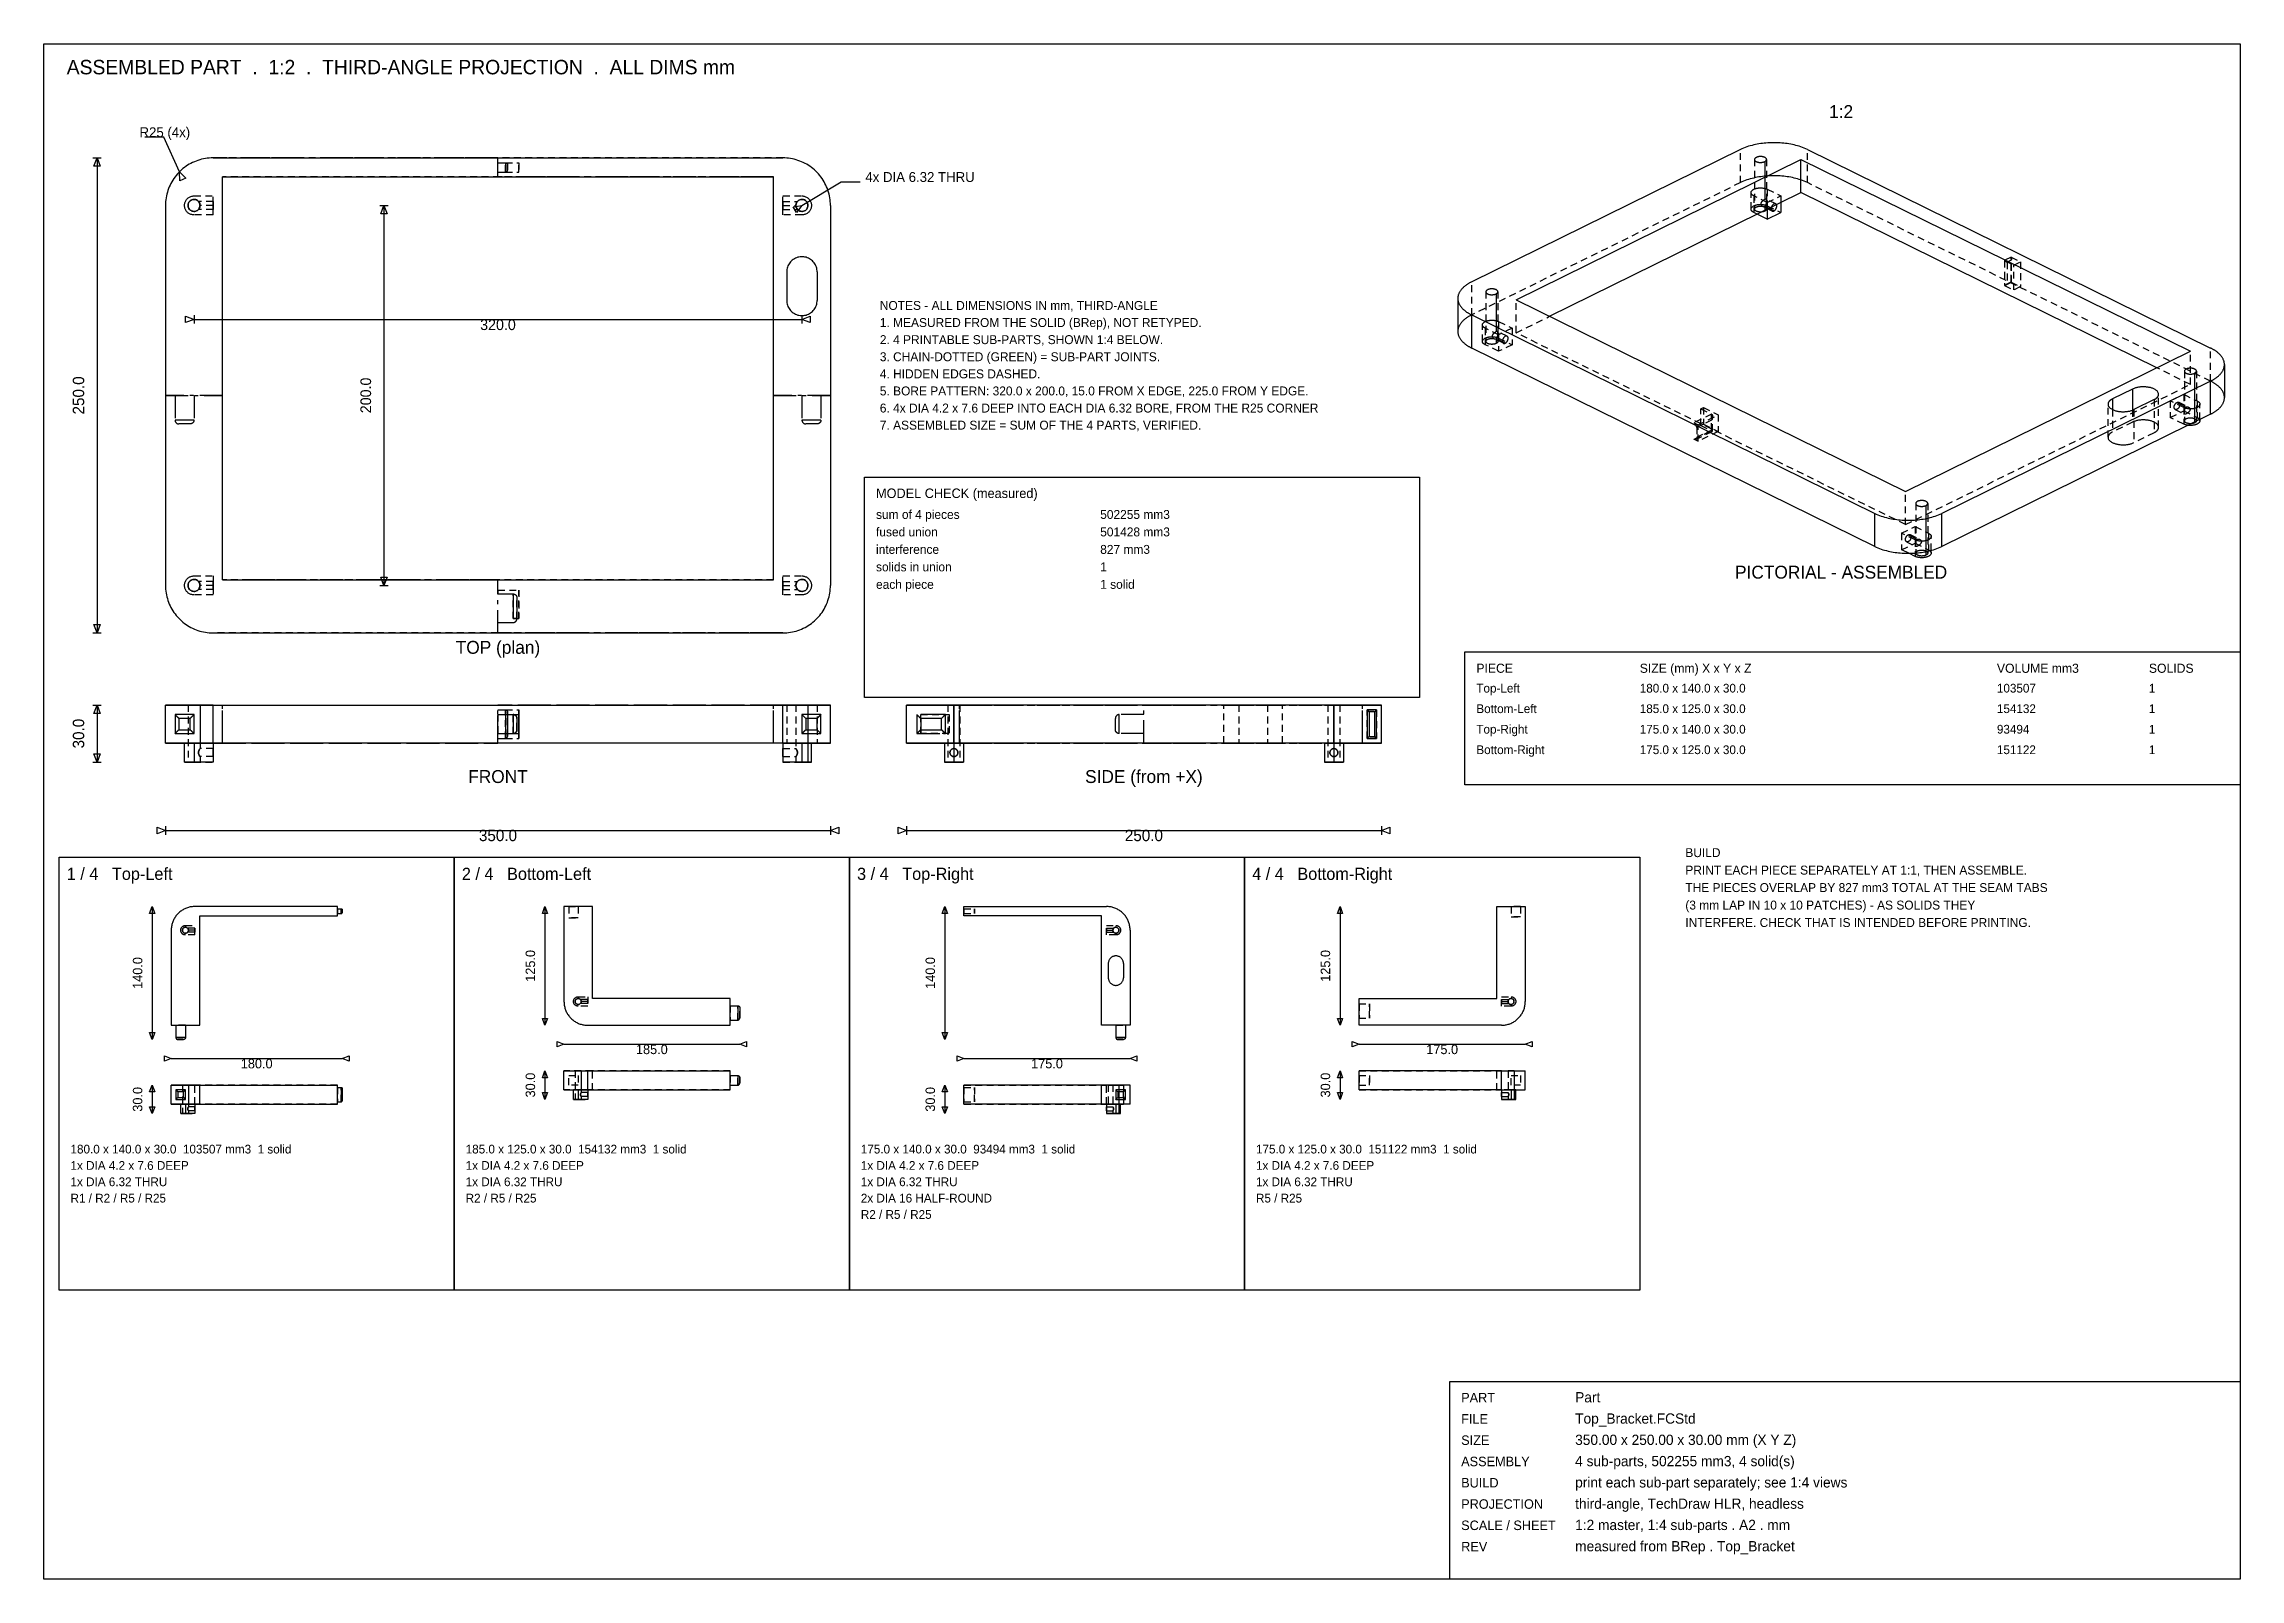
# Model space of a CAD drawing. Extents: x 8 to 586, y 8 to 412.
import ezdxf
from ezdxf.enums import TextEntityAlignment as Align

# ---------------------------------------------------------------- set-up
doc = ezdxf.new("R2010")
doc.units = 0
doc.linetypes.add('CENTER', pattern=[10.2, 6, -1.6, 1, -1.6])
doc.linetypes.add('DASHED', pattern=[3, 1.8, -1.2])
for name, color, linetype in [('DIMS', 1, 'CONTINUOUS'), ('FRAME', 250, 'CONTINUOUS'), ('HIDDEN', 8, 'DASHED'), ('LABEL', 7, 'CONTINUOUS'), ('SEAM', 3, 'CENTER'), ('TEXT', 7, 'CONTINUOUS'), ('VISIBLE', 7, 'CONTINUOUS')]:
    doc.layers.add(name, color=color, linetype=linetype)

msp = doc.modelspace()

# ---------------------------------------------------------------- texts
at = {"layer": 'LABEL'}
for s, height, p in [('ASSEMBLED PART  .  1:2  .  THIRD-ANGLE PROJECTION  .  ALL DIMS mm', 3.8, (14, 404)), ('1 / 4   Top-Left', 3.2, (14, 192)), ('2 / 4   Bottom-Left', 3.2, (118, 192)), ('3 / 4   Top-Right', 3.2, (222, 192)), ('4 / 4   Bottom-Right', 3.2, (326, 192))]:
    msp.add_text(s, height=height, dxfattribs=at).set_placement(p)
for s, p in [('1:2', (481, 392.5)), ('PICTORIAL - ASSEMBLED', (481, 271.2803)), ('TOP (plan)', (127.5, 251.5)), ('FRONT', (127.5, 217.5)), ('SIDE (from +X)', (297.5, 217.5))]:
    msp.add_text(s, height=3.4, dxfattribs=at).set_placement(p, align=Align.CENTER)
at = {"layer": 'TEXT'}
for s, height, p in [('R25 (4x)', 2.6, (33.1576, 387.458)), ('4x DIA 6.32 THRU', 2.6, (224.1899, 375.6739)), ('NOTES - ALL DIMENSIONS IN mm, THIRD-ANGLE', 2.35, (228, 342)), ('2. 4 PRINTABLE SUB-PARTS, SHOWN 1:4 BELOW.', 2.35, (228, 333)), ('1. MEASURED FROM THE SOLID (BRep), NOT RETYPED.', 2.35, (228, 337.5)), ('3. CHAIN-DOTTED (GREEN) = SUB-PART JOINTS.', 2.35, (228, 328.5)), ('4. HIDDEN EDGES DASHED.', 2.35, (228, 324)), ('5. BORE PATTERN: 320.0 x 200.0, 15.0 FROM X EDGE, 225.0 FROM Y EDGE.', 2.35, (228, 319.5)), ('6. 4x DIA 4.2 x 7.6 DEEP INTO EACH DIA 6.32 BORE, FROM THE R25 CORNER', 2.35, (228, 315)), ('7. ASSEMBLED SIZE = SUM OF THE 4 PARTS, VERIFIED.', 2.35, (228, 310.5)), ('MODEL CHECK (measured)', 2.5, (227, 292.5)), ('sum of 4 pieces', 2.35, (227, 287)), ('502255 mm3', 2.35, (286, 287)), ('fused union', 2.35, (227, 282.4)), ('501428 mm3', 2.35, (286, 282.4)), ('interference', 2.35, (227, 277.8)), ('827 mm3', 2.35, (286, 277.8)), ('solids in union', 2.35, (227, 273.2)), ('1', 2.35, (286, 273.2)), ('each piece', 2.35, (227, 268.6)), ('1 solid', 2.35, (286, 268.6)), ('PIECE', 2.4, (385, 246.5)), ('SIZE (mm) X x Y x Z', 2.4, (428, 246.5)), ('VOLUME mm3', 2.4, (522, 246.5)), ('SOLIDS', 2.4, (562, 246.5)), ('Top-Left', 2.3, (385, 241.3)), ('180.0 x 140.0 x 30.0', 2.3, (428, 241.3)), ('103507', 2.3, (522, 241.3)), ('1', 2.3, (562, 241.3)), ('Bottom-Left', 2.3, (385, 235.9)), ('185.0 x 125.0 x 30.0', 2.3, (428, 235.9)), ('154132', 2.3, (522, 235.9)), ('1', 2.3, (562, 235.9)), ('Top-Right', 2.3, (385, 230.5)), ('175.0 x 140.0 x 30.0', 2.3, (428, 230.5)), ('93494', 2.3, (522, 230.5)), ('1', 2.3, (562, 230.5)), ('Bottom-Right', 2.3, (385, 225.1)), ('175.0 x 125.0 x 30.0', 2.3, (428, 225.1)), ('151122', 2.3, (522, 225.1)), ('1', 2.3, (562, 225.1)), ('BUILD', 2.35, (440, 198)), ('THE PIECES OVERLAP BY 827 mm3 TOTAL AT THE SEAM TABS', 2.35, (440, 188.8)), ('PRINT EACH PIECE SEPARATELY AT 1:1, THEN ASSEMBLE.', 2.35, (440, 193.4)), ('(3 mm LAP IN 10 x 10 PATCHES) - AS SOLIDS THEY', 2.35, (440, 184.2)), ('INTERFERE. CHECK THAT IS INTENDED BEFORE PRINTING.', 2.35, (440, 179.6)), ('180.0 x 140.0 x 30.0  103507 mm3  1 solid', 2.3, (15, 120)), ('185.0 x 125.0 x 30.0  154132 mm3  1 solid', 2.3, (119, 120)), ('175.0 x 140.0 x 30.0  93494 mm3  1 solid', 2.3, (223, 120)), ('175.0 x 125.0 x 30.0  151122 mm3  1 solid', 2.3, (327, 120)), ('1x DIA 4.2 x 7.6 DEEP', 2.3, (15, 115.7)), ('1x DIA 4.2 x 7.6 DEEP', 2.3, (119, 115.7)), ('1x DIA 4.2 x 7.6 DEEP', 2.3, (223, 115.7)), ('1x DIA 4.2 x 7.6 DEEP', 2.3, (327, 115.7)), ('1x DIA 6.32 THRU', 2.3, (15, 111.4)), ('1x DIA 6.32 THRU', 2.3, (119, 111.4)), ('1x DIA 6.32 THRU', 2.3, (223, 111.4)), ('1x DIA 6.32 THRU', 2.3, (327, 111.4)), ('R1 / R2 / R5 / R25', 2.3, (15, 107.1)), ('R2 / R5 / R25', 2.3, (119, 107.1)), ('2x DIA 16 HALF-ROUND', 2.3, (223, 107.1)), ('R2 / R5 / R25', 2.3, (223, 102.8)), ('R5 / R25', 2.3, (327, 107.1)), ('PART', 2.5, (381, 54.5)), ('Part', 2.7, (411, 54.5)), ('FILE', 2.5, (381, 48.9)), ('Top_Bracket.FCStd', 2.7, (411, 48.9)), ('SIZE', 2.5, (381, 43.3)), ('4 sub-parts, 502255 mm3, 4 solid(s)', 2.7, (411, 37.7)), ('350.00 x 250.00 x 30.00 mm (X Y Z)', 2.7, (411, 43.3)), ('ASSEMBLY', 2.5, (381, 37.7)), ('print each sub-part separately; see 1:4 views', 2.7, (411, 32.1)), ('BUILD', 2.5, (381, 32.1)), ('PROJECTION', 2.5, (381, 26.5)), ('third-angle, TechDraw HLR, headless', 2.7, (411, 26.5)), ('SCALE / SHEET', 2.5, (381, 20.9)), ('1:2 master, 1:4 sub-parts . A2 . mm', 2.7, (411, 20.9)), ('REV', 2.5, (381, 15.3)), ('measured from BRep . Top_Bracket', 2.7, (411, 15.3))]:
    msp.add_text(s, height=height, dxfattribs=at).set_placement(p)
for s, height, p in [('320.0', 2.8, (127.5, 336.7)), ('350.0', 3, (127.5, 202.2)), ('250.0', 3, (297.5, 202.2)), ('180.0', 2.5, (64, 142.4)), ('185.0', 2.5, (168, 146.15)), ('175.0', 2.5, (272, 142.4)), ('175.0', 2.5, (376, 146.15))]:
    msp.add_text(s, height=height, dxfattribs=at).set_placement(p, align=Align.CENTER)
for s, height, p in [('250.0', 3, (18.6, 319.5)), ('200.0', 2.8, (94.1, 319.5)), ('30.0', 3, (18.6, 230.5)), ('125.0', 2.5, (137.275, 169.375)), ('125.0', 2.5, (346.525, 169.375)), ('140.0', 2.5, (33.9, 167.5)), ('140.0', 2.5, (242.525, 167.5)), ('30.0', 2.5, (137.275, 138)), ('30.0', 2.5, (346.525, 138)), ('30.0', 2.5, (33.9, 134.25)), ('30.0', 2.5, (242.525, 134.25))]:
    msp.add_text(s, height=height, rotation=90, dxfattribs=at).set_placement(p, align=Align.CENTER)

# ---------------------------------------------------------------- linework, layer by layer
at = {"layer": 'DIMS'}
for p, q in [((39.5576, 387.458), (34.5576, 387.458)), ((43.6612, 378.3388), (39.5576, 387.458)), ((20.9, 382), (23.1, 382)), ((21.164, 379.8), (22, 382)), ((22, 382), (22, 257)), ((22, 382), (22.836, 379.8)), ((22.836, 379.8), (21.164, 379.8)), ((43.6612, 378.3388), (45.3264, 376.6756)), ((43.8017, 375.9895), (43.6612, 378.3388)), ((45.3264, 376.6756), (43.8017, 375.9895)), ((207.5, 369.5), (217.7899, 375.6739)), ((217.7899, 375.6739), (222.7899, 375.6739)), ((96.4, 369.5), (98.6, 369.5)), ((96.664, 367.3), (97.5, 369.5)), ((98.336, 367.3), (96.664, 367.3)), ((97.5, 369.5), (97.5, 269.5)), ((97.5, 369.5), (98.336, 367.3)), ((205.1834, 369.085), (207.5, 369.5)), ((206.0436, 367.6512), (205.1834, 369.085)), ((207.5, 369.5), (206.0436, 367.6512)), ((45.3, 338.664), (45.3, 340.336)), ((45.3, 340.336), (47.5, 339.5)), ((47.5, 339.5), (45.3, 338.664)), ((47.5, 340.6), (47.5, 338.4)), ((47.5, 339.5), (207.5, 339.5)), ((207.5, 340.6), (207.5, 338.4)), ((207.5, 339.5), (209.7, 340.336)), ((209.7, 338.664), (207.5, 339.5)), ((209.7, 340.336), (209.7, 338.664)), ((97.5, 269.5), (96.664, 271.7)), ((96.664, 271.7), (98.336, 271.7)), ((98.336, 271.7), (97.5, 269.5)), ((96.4, 269.5), (98.6, 269.5)), ((20.9, 257), (23.1, 257)), ((22, 257), (21.164, 259.2)), ((21.164, 259.2), (22.836, 259.2)), ((22.836, 259.2), (22, 257)), ((20.9, 238), (23.1, 238)), ((21.164, 235.8), (22, 238)), ((22, 238), (22, 223)), ((22, 238), (22.836, 235.8)), ((22.836, 235.8), (21.164, 235.8)), ((20.9, 223), (23.1, 223)), ((22, 223), (21.164, 225.2)), ((21.164, 225.2), (22.836, 225.2)), ((22.836, 225.2), (22, 223)), ((37.8, 204.164), (37.8, 205.836)), ((37.8, 205.836), (40, 205)), ((40, 205), (37.8, 204.164)), ((40, 206.1), (40, 203.9)), ((40, 205), (215, 205)), ((215, 206.1), (215, 203.9)), ((215, 205), (217.2, 205.836)), ((217.2, 204.164), (215, 205)), ((217.2, 205.836), (217.2, 204.164)), ((232.8, 204.164), (232.8, 205.836)), ((232.8, 205.836), (235, 205)), ((235, 205), (232.8, 204.164)), ((235, 206.1), (235, 203.9)), ((235, 205), (360, 205)), ((360, 206.1), (360, 203.9)), ((360, 205), (362.2, 205.836)), ((362.2, 204.164), (360, 205)), ((362.2, 205.836), (362.2, 204.164)), ((35.816, 183.2), (36.5, 185)), ((36.5, 185), (36.5, 150)), ((36.5, 185), (37.184, 183.2)), ((139.191, 183.2), (139.875, 185)), ((139.875, 185), (139.875, 153.75)), ((139.875, 185), (140.559, 183.2)), ((244.441, 183.2), (245.125, 185)), ((245.125, 185), (245.125, 150)), ((245.125, 185), (245.809, 183.2)), ((348.441, 183.2), (349.125, 185)), ((349.125, 185), (349.125, 153.75)), ((349.125, 185), (349.809, 183.2)), ((37.184, 183.2), (35.816, 183.2)), ((140.559, 183.2), (139.191, 183.2)), ((245.809, 183.2), (244.441, 183.2)), ((349.809, 183.2), (348.441, 183.2)), ((36.5, 150), (35.816, 151.8)), ((35.816, 151.8), (37.184, 151.8)), ((37.184, 151.8), (36.5, 150)), ((139.875, 153.75), (139.191, 155.55)), ((139.191, 155.55), (140.559, 155.55)), ((140.559, 155.55), (139.875, 153.75)), ((245.125, 150), (244.441, 151.8)), ((244.441, 151.8), (245.809, 151.8)), ((245.809, 151.8), (245.125, 150)), ((349.125, 153.75), (348.441, 155.55)), ((348.441, 155.55), (349.809, 155.55)), ((349.809, 155.55), (349.125, 153.75)), ((39.7, 144.316), (39.7, 145.684)), ((39.7, 145.684), (41.5, 145)), ((41.5, 145), (39.7, 144.316)), ((41.5, 145), (86.5, 145)), ((86.5, 145), (88.3, 145.684)), ((88.3, 144.316), (86.5, 145)), ((88.3, 145.684), (88.3, 144.316)), ((143.075, 148.066), (143.075, 149.434)), ((143.075, 149.434), (144.875, 148.75)), ((144.875, 148.75), (143.075, 148.066)), ((144.875, 148.75), (191.125, 148.75)), ((191.125, 148.75), (192.925, 149.434)), ((192.925, 148.066), (191.125, 148.75)), ((192.925, 149.434), (192.925, 148.066)), ((248.325, 144.316), (248.325, 145.684)), ((248.325, 145.684), (250.125, 145)), ((250.125, 145), (248.325, 144.316)), ((250.125, 145), (293.875, 145)), ((293.875, 145), (295.675, 145.684)), ((295.675, 144.316), (293.875, 145)), ((295.675, 145.684), (295.675, 144.316)), ((352.325, 148.066), (352.325, 149.434)), ((352.325, 149.434), (354.125, 148.75)), ((354.125, 148.75), (352.325, 148.066)), ((354.125, 148.75), (397.875, 148.75)), ((397.875, 148.75), (399.675, 149.434)), ((399.675, 148.066), (397.875, 148.75)), ((399.675, 149.434), (399.675, 148.066)), ((139.191, 139.95), (139.875, 141.75)), ((140.559, 139.95), (139.191, 139.95)), ((139.875, 141.75), (139.875, 134.25)), ((139.875, 141.75), (140.559, 139.95)), ((348.441, 139.95), (349.125, 141.75)), ((349.809, 139.95), (348.441, 139.95)), ((349.125, 141.75), (349.125, 134.25)), ((349.125, 141.75), (349.809, 139.95)), ((35.816, 136.2), (36.5, 138)), ((37.184, 136.2), (35.816, 136.2)), ((36.5, 138), (36.5, 130.5)), ((36.5, 138), (37.184, 136.2)), ((139.875, 134.25), (139.191, 136.05)), ((139.191, 136.05), (140.559, 136.05)), ((140.559, 136.05), (139.875, 134.25)), ((244.441, 136.2), (245.125, 138)), ((245.809, 136.2), (244.441, 136.2)), ((245.125, 138), (245.125, 130.5)), ((245.125, 138), (245.809, 136.2)), ((349.125, 134.25), (348.441, 136.05)), ((348.441, 136.05), (349.809, 136.05)), ((349.809, 136.05), (349.125, 134.25)), ((36.5, 130.5), (35.816, 132.3)), ((35.816, 132.3), (37.184, 132.3)), ((37.184, 132.3), (36.5, 130.5)), ((245.125, 130.5), (244.441, 132.3)), ((244.441, 132.3), (245.809, 132.3)), ((245.809, 132.3), (245.125, 130.5))]:
    msp.add_line(p, q, dxfattribs=at)
at = {"layer": 'FRAME'}
for p, q in [((8, 412), (586, 412)), ((8, 8), (8, 412)), ((586, 412), (586, 8)), ((224, 298), (370, 298)), ((224, 240), (224, 298)), ((370, 298), (370, 240)), ((382, 252), (586, 252)), ((382, 217), (382, 252)), ((586, 252), (586, 217)), ((370, 240), (224, 240)), ((586, 217), (382, 217)), ((12, 198), (116, 198)), ((12, 84), (12, 198)), ((116, 198), (116, 84)), ((116, 198), (220, 198)), ((116, 84), (116, 198)), ((220, 198), (220, 84)), ((220, 198), (324, 198)), ((220, 84), (220, 198)), ((324, 198), (324, 84)), ((324, 198), (428, 198)), ((324, 84), (324, 198)), ((428, 198), (428, 84)), ((116, 84), (12, 84)), ((220, 84), (116, 84)), ((324, 84), (220, 84)), ((428, 84), (324, 84)), ((378, 60), (586, 60)), ((378, 8), (378, 60)), ((586, 60), (586, 8)), ((586, 8), (8, 8)), ((586, 8), (378, 8))]:
    msp.add_line(p, q, dxfattribs=at)
at = {"layer": 'HIDDEN'}
for p, q in [((49.0223, 381.5065), (48.5417, 381.3567)), ((49.5086, 381.6368), (49.0223, 381.5065)), ((49.9997, 381.7474), (49.5086, 381.6368)), ((50.4949, 381.8381), (49.9997, 381.7474)), ((50.9933, 381.9089), (50.4949, 381.8381)), ((51.4942, 381.9595), (50.9933, 381.9089)), ((51.9967, 381.9899), (51.4942, 381.9595)), ((52.5, 382), (51.9967, 381.9899)), ((202.5, 382), (52.5, 382)), ((203.0033, 381.9899), (202.5, 382)), ((203.5058, 381.9595), (203.0033, 381.9899)), ((204.0067, 381.9089), (203.5058, 381.9595)), ((204.5051, 381.8381), (204.0067, 381.9089)), ((205.0003, 381.7474), (204.5051, 381.8381)), ((205.4914, 381.6368), (205.0003, 381.7474)), ((205.9777, 381.5065), (205.4914, 381.6368)), ((206.4583, 381.3567), (205.9777, 381.5065)), ((454.4835, 375.4946), (454.4835, 384.1984)), ((458.2068, 381.5873), (458.2068, 368.5314)), ((461.3668, 381.5873), (461.3668, 368.5314)), ((472.1612, 375.4946), (472.1612, 384.1984)), ((41.6747, 375.75), (41.4318, 375.309)), ((41.9351, 376.1808), (41.6747, 375.75)), ((42.2127, 376.6008), (41.9351, 376.1808)), ((42.507, 377.0093), (42.2127, 376.6008)), ((42.8174, 377.4056), (42.507, 377.0093)), ((43.1436, 377.789), (42.8174, 377.4056)), ((43.485, 378.1591), (43.1436, 377.789)), ((43.8409, 378.515), (43.485, 378.1591)), ((44.211, 378.8564), (43.8409, 378.515)), ((44.5944, 379.1826), (44.211, 378.8564)), ((44.9907, 379.493), (44.5944, 379.1826)), ((45.3992, 379.7873), (44.9907, 379.493)), ((45.8192, 380.0649), (45.3992, 379.7873)), ((46.25, 380.3253), (45.8192, 380.0649)), ((46.691, 380.5682), (46.25, 380.3253)), ((47.1413, 380.7931), (46.691, 380.5682)), ((47.6004, 380.9997), (47.1413, 380.7931)), ((48.0674, 381.1877), (47.6004, 380.9997)), ((48.5417, 381.3567), (48.0674, 381.1877)), ((55, 271), (55, 377)), ((200, 377), (55, 377)), ((129.5, 380.75), (129.5201, 380.7489)), ((129.5, 380.75), (129.5, 378.25)), ((129.5, 380.75), (129.5201, 380.7489)), ((129.5, 380.75), (133, 380.75)), ((129.5, 378.25), (129.5, 380.75)), ((129.5, 380.75), (133, 380.75)), ((129.5, 378.25), (129.5201, 378.2511)), ((129.5, 378.25), (129.5201, 378.2511)), ((129.5, 378.25), (133, 378.25)), ((129.5, 378.25), (133, 378.25)), ((129.5201, 380.7489), (129.5402, 380.7477)), ((129.5201, 380.7489), (129.5402, 380.7477)), ((129.5201, 378.2511), (129.5402, 378.2523)), ((129.5201, 378.2511), (129.5402, 378.2523)), ((129.5402, 380.7477), (129.5602, 380.7461)), ((129.5402, 380.7477), (129.5602, 380.7461)), ((129.5402, 378.2523), (129.5602, 378.2539)), ((129.5402, 378.2523), (129.5602, 378.2539)), ((129.5602, 380.7461), (129.5801, 380.7428)), ((129.5602, 380.7461), (129.5801, 380.7428)), ((129.5602, 378.2539), (129.5801, 378.2572)), ((129.5602, 378.2539), (129.5801, 378.2572)), ((129.5801, 380.7428), (129.5999, 380.7394)), ((129.5801, 380.7428), (129.5999, 380.7394)), ((129.5801, 378.2572), (129.5999, 378.2606)), ((129.5801, 378.2572), (129.5999, 378.2606)), ((129.5999, 380.7394), (129.6195, 380.7351)), ((129.5999, 380.7394), (129.6195, 380.7351)), ((129.5999, 378.2606), (129.6195, 378.2649)), ((129.5999, 378.2606), (129.6195, 378.2649)), ((129.6195, 380.7351), (129.6389, 380.7295)), ((129.6195, 380.7351), (129.6389, 380.7295)), ((129.6195, 378.2649), (129.6389, 378.2705)), ((129.6195, 378.2649), (129.6389, 378.2705)), ((129.6389, 380.7295), (129.6582, 380.7239)), ((129.6389, 380.7295), (129.6582, 380.7239)), ((129.6389, 378.2705), (129.6582, 378.2761)), ((129.6389, 378.2705), (129.6582, 378.2761)), ((129.6582, 380.7239), (129.6771, 380.717)), ((129.6582, 380.7239), (129.6771, 380.717)), ((129.6582, 378.2761), (129.6771, 378.283)), ((129.6582, 378.2761), (129.6771, 378.283)), ((129.6771, 380.717), (129.6957, 380.7093)), ((129.6771, 380.717), (129.6957, 380.7093)), ((129.6771, 378.283), (129.6957, 378.2907)), ((129.6771, 378.283), (129.6957, 378.2907)), ((129.6957, 380.7093), (129.7143, 380.7016)), ((129.6957, 380.7093), (129.7143, 380.7016)), ((129.6957, 378.2907), (129.7143, 378.2984)), ((129.6957, 378.2907), (129.7143, 378.2984)), ((129.7143, 380.7016), (129.732, 380.6921)), ((129.7143, 380.7016), (129.732, 380.6921)), ((129.7143, 378.2984), (129.732, 378.3079)), ((129.7143, 378.2984), (129.732, 378.3079)), ((129.732, 380.6921), (129.7497, 380.6824)), ((129.732, 380.6921), (129.7497, 380.6824)), ((129.732, 378.3079), (129.7497, 378.3176)), ((129.732, 378.3079), (129.7497, 378.3176)), ((129.7497, 380.6824), (129.7672, 380.6725)), ((129.7497, 380.6824), (129.7672, 380.6725)), ((129.7497, 378.3176), (129.7672, 378.3275)), ((129.7497, 378.3176), (129.7672, 378.3275)), ((129.7672, 380.6725), (129.7836, 380.6609)), ((129.7672, 380.6725), (129.7836, 380.6609)), ((129.7672, 378.3275), (129.7836, 378.3391)), ((129.7672, 378.3275), (129.7836, 378.3391)), ((129.7836, 380.6609), (129.8, 380.6492)), ((129.7836, 380.6609), (129.8, 380.6492)), ((129.7836, 378.3391), (129.8, 378.3508)), ((129.7836, 378.3391), (129.8, 378.3508)), ((129.8, 380.6492), (129.816, 380.6371)), ((129.8, 380.6492), (129.816, 380.6371)), ((129.8, 378.3508), (129.816, 378.3629)), ((129.8, 378.3508), (129.816, 378.3629)), ((129.816, 380.6371), (129.831, 380.6237)), ((129.816, 380.6371), (129.831, 380.6237)), ((129.816, 378.3629), (129.831, 378.3763)), ((129.816, 378.3629), (129.831, 378.3763)), ((129.831, 380.6237), (129.846, 380.6103)), ((129.831, 380.6237), (129.846, 380.6103)), ((129.831, 378.3763), (129.846, 378.3897)), ((129.831, 378.3763), (129.846, 378.3897)), ((129.846, 380.6103), (129.8603, 380.596)), ((129.846, 380.6103), (129.8603, 380.596)), ((129.846, 378.3897), (129.8603, 378.404)), ((129.846, 378.3897), (129.8603, 378.404)), ((129.8603, 380.596), (129.8737, 380.581)), ((129.8603, 380.596), (129.8737, 380.581)), ((129.8603, 378.404), (129.8737, 378.419)), ((129.8603, 378.404), (129.8737, 378.419)), ((129.8737, 380.581), (129.8871, 380.566)), ((129.8737, 380.581), (129.8871, 380.566)), ((129.8737, 378.419), (129.8871, 378.434)), ((129.8737, 378.419), (129.8871, 378.434)), ((129.8871, 380.566), (129.8992, 380.55)), ((129.8871, 380.566), (129.8992, 380.55)), ((129.8871, 378.434), (129.8992, 378.45)), ((129.8871, 378.434), (129.8992, 378.45)), ((129.8992, 380.55), (129.9109, 380.5336)), ((129.8992, 380.55), (129.9109, 380.5336)), ((129.8992, 378.45), (129.9109, 378.4664)), ((129.8992, 378.45), (129.9109, 378.4664)), ((129.9109, 380.5336), (129.9225, 380.5172)), ((129.9109, 380.5336), (129.9225, 380.5172)), ((129.9109, 378.4664), (129.9225, 378.4828)), ((129.9109, 378.4664), (129.9225, 378.4828)), ((129.9225, 380.5172), (129.9324, 380.4997)), ((129.9225, 380.5172), (129.9324, 380.4997)), ((129.9225, 378.4828), (129.9324, 378.5003)), ((129.9225, 378.4828), (129.9324, 378.5003)), ((129.9324, 380.4997), (129.9421, 380.482)), ((129.9324, 380.4997), (129.9421, 380.482)), ((129.9324, 378.5003), (129.9421, 378.518)), ((129.9324, 378.5003), (129.9421, 378.518)), ((129.9421, 380.482), (129.9516, 380.4643)), ((129.9421, 380.482), (129.9516, 380.4643)), ((129.9421, 378.518), (129.9516, 378.5357)), ((129.9421, 378.518), (129.9516, 378.5357)), ((129.9516, 380.4643), (129.9593, 380.4457)), ((129.9516, 380.4643), (129.9593, 380.4457)), ((129.9516, 378.5357), (129.9593, 378.5543)), ((129.9516, 378.5357), (129.9593, 378.5543)), ((129.9593, 380.4457), (129.967, 380.4271)), ((129.9593, 380.4457), (129.967, 380.4271)), ((129.9593, 378.5543), (129.967, 378.5729)), ((129.9593, 378.5543), (129.967, 378.5729)), ((129.967, 380.4271), (129.9739, 380.4082)), ((129.967, 380.4271), (129.9739, 380.4082)), ((129.967, 378.5729), (129.9739, 378.5918)), ((129.967, 378.5729), (129.9739, 378.5918)), ((129.9739, 380.4082), (129.9795, 380.3889)), ((129.9739, 380.4082), (129.9795, 380.3889)), ((129.9739, 378.5918), (129.9795, 378.6111)), ((129.9739, 378.5918), (129.9795, 378.6111)), ((129.9795, 380.3889), (129.9851, 380.3695)), ((129.9795, 380.3889), (129.9851, 380.3695)), ((129.9795, 378.6111), (129.9851, 378.6305)), ((129.9795, 378.6111), (129.9851, 378.6305)), ((129.9851, 380.3695), (129.9894, 380.3499)), ((129.9851, 380.3695), (129.9894, 380.3499)), ((129.9851, 378.6305), (129.9894, 378.6501)), ((129.9851, 378.6305), (129.9894, 378.6501)), ((129.9894, 380.3499), (129.9928, 380.3301)), ((129.9894, 380.3499), (129.9928, 380.3301)), ((129.9894, 378.6501), (129.9928, 378.6699)), ((129.9894, 378.6501), (129.9928, 378.6699)), ((129.9928, 380.3301), (129.9961, 380.3102)), ((129.9928, 380.3301), (129.9961, 380.3102)), ((129.9928, 378.6699), (129.9961, 378.6898)), ((129.9928, 378.6699), (129.9961, 378.6898)), ((129.9961, 380.3102), (129.9977, 380.2902)), ((129.9961, 380.3102), (129.9977, 380.2902)), ((129.9961, 378.6898), (129.9977, 378.7098)), ((129.9961, 378.6898), (129.9977, 378.7098)), ((129.9977, 380.2902), (129.9989, 380.2701)), ((129.9977, 380.2902), (129.9989, 380.2701)), ((129.9977, 378.7098), (129.9989, 378.7299)), ((129.9977, 378.7098), (129.9989, 378.7299)), ((129.9989, 380.2701), (130, 380.25)), ((129.9989, 380.2701), (130, 380.25)), ((129.9989, 378.7299), (130, 378.75)), ((129.9989, 378.7299), (130, 378.75)), ((130, 380.25), (130, 378.75)), ((130, 378.75), (130, 380.25)), ((133, 378.25), (133, 380.75)), ((133, 380.75), (133, 378.25)), ((200, 271), (200, 377)), ((206.9326, 381.1877), (206.4583, 381.3567)), ((207.3996, 380.9997), (206.9326, 381.1877)), ((207.8587, 380.7931), (207.3996, 380.9997)), ((208.309, 380.5682), (207.8587, 380.7931)), ((208.75, 380.3253), (208.309, 380.5682)), ((209.1808, 380.0649), (208.75, 380.3253)), ((209.6008, 379.7873), (209.1808, 380.0649)), ((210.0093, 379.493), (209.6008, 379.7873)), ((210.4056, 379.1826), (210.0093, 379.493)), ((210.789, 378.8564), (210.4056, 379.1826)), ((211.1591, 378.515), (210.789, 378.8564)), ((211.515, 378.1591), (211.1591, 378.515)), ((211.8564, 377.789), (211.515, 378.1591)), ((212.1826, 377.4056), (211.8564, 377.789)), ((212.493, 377.0093), (212.1826, 377.4056)), ((212.7873, 376.6008), (212.493, 377.0093)), ((213.0649, 376.1808), (212.7873, 376.6008)), ((213.3253, 375.75), (213.0649, 376.1808)), ((213.5682, 375.309), (213.3253, 375.75)), ((455.3343, 375.8765), (454.9056, 375.6929)), ((455.7687, 376.0464), (455.3343, 375.8765)), ((456.208, 376.2031), (455.7687, 376.0464)), ((456.6514, 376.3475), (456.208, 376.2031)), ((457.0986, 376.4801), (456.6514, 376.3475)), ((457.549, 376.6014), (457.0986, 376.4801)), ((458.0021, 376.7119), (457.549, 376.6014)), ((458.4576, 376.812), (458.0021, 376.7119)), ((458.9152, 376.902), (458.4576, 376.812)), ((459.3747, 376.9822), (458.9152, 376.902)), ((459.8357, 377.0529), (459.3747, 376.9822)), ((460.2981, 377.1143), (459.8357, 377.0529)), ((460.7615, 377.1667), (460.2981, 377.1143)), ((461.2259, 377.21), (460.7615, 377.1667)), ((460.904, 381.0372), (460.904, 380.7817)), ((460.904, 380.7817), (460.904, 380.5261)), ((460.904, 380.5261), (460.904, 380.2706)), ((460.904, 380.2706), (460.904, 380.015)), ((460.904, 380.015), (460.904, 379.7595)), ((460.904, 379.7595), (460.904, 379.504)), ((460.904, 379.504), (460.904, 379.2484)), ((460.904, 379.2484), (460.904, 378.9929)), ((460.904, 378.9929), (460.904, 378.7374)), ((460.904, 378.7374), (460.904, 378.4818)), ((460.904, 378.4818), (460.904, 378.2263)), ((460.904, 378.2263), (460.904, 377.9707)), ((460.904, 377.9707), (460.904, 377.7152)), ((460.904, 377.7152), (460.904, 377.4597)), ((460.904, 377.4597), (460.904, 377.2041)), ((460.904, 377.2041), (460.904, 376.9486)), ((460.904, 376.9486), (460.904, 376.6931)), ((460.904, 376.6931), (460.904, 376.4375)), ((460.904, 376.4375), (460.904, 376.182)), ((460.904, 376.182), (460.904, 375.9264)), ((460.904, 375.9264), (460.904, 375.6709)), ((461.691, 377.2446), (461.2259, 377.21)), ((462.1567, 377.2704), (461.691, 377.2446)), ((462.6228, 377.2875), (462.1567, 377.2704)), ((463.0891, 377.2961), (462.6228, 377.2875)), ((463.5555, 377.2961), (463.0891, 377.2961)), ((464.0219, 377.2875), (463.5555, 377.2961)), ((464.4879, 377.2704), (464.0219, 377.2875)), ((464.9536, 377.2446), (464.4879, 377.2704)), ((465.4188, 377.21), (464.9536, 377.2446)), ((465.8831, 377.1667), (465.4188, 377.21)), ((466.3466, 377.1143), (465.8831, 377.1667)), ((466.809, 377.0529), (466.3466, 377.1143)), ((467.27, 376.9822), (466.809, 377.0529)), ((467.7294, 376.902), (467.27, 376.9822)), ((468.1871, 376.812), (467.7294, 376.902)), ((468.6426, 376.7119), (468.1871, 376.812)), ((469.0957, 376.6014), (468.6426, 376.7119)), ((469.5461, 376.4801), (469.0957, 376.6014)), ((469.9932, 376.3475), (469.5461, 376.4801)), ((470.4367, 376.2031), (469.9932, 376.3475)), ((470.876, 376.0464), (470.4367, 376.2031)), ((471.3103, 375.8765), (470.876, 376.0464)), ((471.7391, 375.6929), (471.3103, 375.8765)), ((40.0101, 370.0033), (40, 369.5)), ((40.0405, 370.5058), (40.0101, 370.0033)), ((40.0911, 371.0067), (40.0405, 370.5058)), ((40.1619, 371.5051), (40.0911, 371.0067)), ((40.2526, 372.0003), (40.1619, 371.5051)), ((40.3632, 372.4914), (40.2526, 372.0003)), ((40.4935, 372.9777), (40.3632, 372.4914)), ((40.6433, 373.4583), (40.4935, 372.9777)), ((40.8123, 373.9326), (40.6433, 373.4583)), ((41.0003, 374.3996), (40.8123, 373.9326)), ((41.2069, 374.8587), (41.0003, 374.3996)), ((41.4318, 375.309), (41.2069, 374.8587)), ((45.0182, 369.8013), (45.0505, 370.0001)), ((45.0182, 369.8013), (45.0505, 370.0001)), ((45.0505, 370.0001), (45.0987, 370.1955)), ((45.0505, 370.0001), (45.0987, 370.1955)), ((45.0987, 370.1955), (45.1625, 370.3865)), ((45.0987, 370.1955), (45.1625, 370.3865)), ((45.1625, 370.3865), (45.2414, 370.5717)), ((45.1625, 370.3865), (45.2414, 370.5717)), ((45.2414, 370.5717), (45.3349, 370.75)), ((45.2414, 370.5717), (45.3349, 370.75)), ((45.3349, 370.75), (45.4425, 370.9202)), ((45.3349, 370.75), (45.4425, 370.9202)), ((45.4425, 370.9202), (45.5635, 371.0811)), ((45.4425, 370.9202), (45.5635, 371.0811)), ((45.5635, 371.0811), (45.697, 371.2318)), ((45.5635, 371.0811), (45.697, 371.2318)), ((45.697, 371.2318), (45.8422, 371.3713)), ((45.697, 371.2318), (45.8422, 371.3713)), ((45.8422, 371.3713), (45.9981, 371.4986)), ((45.8422, 371.3713), (45.9981, 371.4986)), ((45.9659, 369.8781), (46.0464, 370.1193)), ((45.9981, 371.4986), (46.1638, 371.613)), ((45.9981, 371.4986), (46.1638, 371.613)), ((46.0464, 370.1193), (46.1646, 370.3445)), ((46.1638, 371.613), (46.3382, 371.7136)), ((46.1638, 371.613), (46.3382, 371.7136)), ((46.1646, 370.3445), (46.3174, 370.5477)), ((46.3174, 370.5477), (46.5007, 370.7239)), ((46.3382, 371.7136), (46.5201, 371.7999)), ((46.3382, 371.7136), (46.5201, 371.7999)), ((46.5007, 370.7239), (46.71, 370.8683)), ((46.5201, 371.7999), (46.7083, 371.8713)), ((46.5201, 371.7999), (46.7083, 371.8713)), ((46.7083, 371.8713), (46.9017, 371.9274)), ((46.7083, 371.8713), (46.9017, 371.9274)), ((46.71, 370.8683), (46.9397, 370.9773)), ((46.9017, 371.9274), (47.099, 371.9676)), ((46.9017, 371.9274), (47.099, 371.9676)), ((46.9397, 370.9773), (47.184, 371.0481)), ((47.099, 371.9676), (47.2988, 371.9919)), ((47.099, 371.9676), (47.2988, 371.9919)), ((47.184, 371.0481), (47.4364, 371.0787)), ((47.2988, 371.9919), (47.5, 372)), ((47.2988, 371.9919), (47.5, 372)), ((47.4364, 371.0787), (47.6904, 371.0685)), ((47.5, 372), (52.5, 372)), ((47.5, 372), (52.5, 372)), ((47.6904, 371.0685), (47.9396, 371.0176)), ((47.9396, 371.0176), (48.1773, 370.9275)), ((48.1773, 370.9275), (48.3975, 370.8003)), ((48.3975, 370.8003), (48.5945, 370.6395)), ((48.5945, 370.6395), (48.7631, 370.4492)), ((48.6816, 370.5489), (48.6806, 370.55)), ((52.5, 370.55), (48.6806, 370.55)), ((48.6826, 370.5478), (48.6816, 370.5489)), ((48.6836, 370.5466), (48.6826, 370.5478)), ((48.6846, 370.5455), (48.6836, 370.5466)), ((48.6856, 370.5444), (48.6846, 370.5455)), ((48.6866, 370.5433), (48.6856, 370.5444)), ((48.6876, 370.5421), (48.6866, 370.5433)), ((48.6886, 370.541), (48.6876, 370.5421)), ((48.6896, 370.5399), (48.6886, 370.541)), ((48.6906, 370.5387), (48.6896, 370.5399)), ((48.6915, 370.5376), (48.6906, 370.5387)), ((48.6925, 370.5365), (48.6915, 370.5376)), ((48.6935, 370.5353), (48.6925, 370.5365)), ((48.6945, 370.5342), (48.6935, 370.5353)), ((48.6955, 370.5331), (48.6945, 370.5342)), ((48.6965, 370.5319), (48.6955, 370.5331)), ((48.6974, 370.5308), (48.6965, 370.5319)), ((48.6984, 370.5297), (48.6974, 370.5308)), ((48.6994, 370.5285), (48.6984, 370.5297)), ((48.7004, 370.5274), (48.6994, 370.5285)), ((48.7013, 370.5262), (48.7004, 370.5274)), ((48.7023, 370.5251), (48.7013, 370.5262)), ((48.7033, 370.524), (48.7023, 370.5251)), ((48.7043, 370.5228), (48.7033, 370.524)), ((48.7052, 370.5217), (48.7043, 370.5228)), ((48.7062, 370.5205), (48.7052, 370.5217)), ((48.7072, 370.5194), (48.7062, 370.5205)), ((48.7081, 370.5182), (48.7072, 370.5194)), ((48.7091, 370.5171), (48.7081, 370.5182)), ((48.7101, 370.5159), (48.7091, 370.5171)), ((48.711, 370.5148), (48.7101, 370.5159)), ((48.712, 370.5136), (48.711, 370.5148)), ((48.713, 370.5125), (48.712, 370.5136)), ((48.7139, 370.5113), (48.713, 370.5125)), ((48.7149, 370.5102), (48.7139, 370.5113)), ((48.7158, 370.509), (48.7149, 370.5102)), ((48.7168, 370.5079), (48.7158, 370.509)), ((48.7178, 370.5067), (48.7168, 370.5079)), ((48.7187, 370.5056), (48.7178, 370.5067)), ((48.7631, 370.4492), (48.899, 370.2343)), ((48.8431, 370.3322), (48.8389, 370.339)), ((48.8473, 370.3254), (48.8431, 370.3322)), ((48.8514, 370.3186), (48.8473, 370.3254)), ((48.8555, 370.3118), (48.8514, 370.3186)), ((48.8596, 370.3049), (48.8555, 370.3118)), ((48.8636, 370.2981), (48.8596, 370.3049)), ((48.8676, 370.2912), (48.8636, 370.2981)), ((48.8716, 370.2843), (48.8676, 370.2912)), ((48.8755, 370.2774), (48.8716, 370.2843)), ((48.8794, 370.2704), (48.8755, 370.2774)), ((48.8833, 370.2634), (48.8794, 370.2704)), ((48.8871, 370.2565), (48.8833, 370.2634)), ((48.8909, 370.2495), (48.8871, 370.2565)), ((48.8947, 370.2424), (48.8909, 370.2495)), ((48.8984, 370.2354), (48.8947, 370.2424)), ((48.9021, 370.2283), (48.8984, 370.2354)), ((48.899, 370.2343), (48.9987, 370.0003)), ((48.9058, 370.2212), (48.9021, 370.2283)), ((48.9094, 370.2141), (48.9058, 370.2212)), ((48.913, 370.207), (48.9094, 370.2141)), ((48.9165, 370.1999), (48.913, 370.207)), ((48.92, 370.1927), (48.9165, 370.1999)), ((48.9235, 370.1856), (48.92, 370.1927)), ((48.927, 370.1784), (48.9235, 370.1856)), ((48.9304, 370.1712), (48.927, 370.1784)), ((48.9337, 370.164), (48.9304, 370.1712)), ((48.9371, 370.1567), (48.9337, 370.164)), ((48.9403, 370.1495), (48.9371, 370.1567)), ((48.9436, 370.1422), (48.9403, 370.1495)), ((48.9468, 370.1349), (48.9436, 370.1422)), ((48.95, 370.1276), (48.9468, 370.1349)), ((48.9532, 370.1203), (48.95, 370.1276)), ((48.9563, 370.1129), (48.9532, 370.1203)), ((48.9593, 370.1056), (48.9563, 370.1129)), ((48.9624, 370.0982), (48.9593, 370.1056)), ((48.9654, 370.0908), (48.9624, 370.0982)), ((48.9683, 370.0834), (48.9654, 370.0908)), ((48.9713, 370.076), (48.9683, 370.0834)), ((48.9741, 370.0686), (48.9713, 370.076)), ((48.977, 370.0612), (48.9741, 370.0686)), ((48.9987, 370.0003), (49.0595, 369.7534)), ((52.5, 367), (52.5, 372)), ((52.5, 367), (52.5, 372)), ((52.5, 370.5231), (52.5, 370.55)), ((52.5, 370.55), (52.5, 370.4962)), ((52.5, 370.4962), (52.5, 370.5231)), ((52.5, 370.4692), (52.5, 370.4962)), ((52.5, 370.4962), (52.5, 370.4423)), ((52.5, 370.4423), (52.5, 370.4692)), ((52.5, 370.4154), (52.5, 370.4423)), ((52.5, 370.4423), (52.5, 370.3885)), ((52.5, 370.3885), (52.5, 370.4154)), ((52.5, 370.3615), (52.5, 370.3885)), ((52.5, 370.3885), (52.5, 370.3346)), ((52.5, 370.3346), (52.5, 370.3615)), ((52.5, 370.3077), (52.5, 370.3346)), ((52.5, 370.3346), (52.5, 370.2808)), ((52.5, 370.2808), (52.5, 370.3077)), ((52.5, 370.2538), (52.5, 370.2808)), ((52.5, 370.2808), (52.5, 370.2269)), ((52.5, 370.2269), (52.5, 370.2538)), ((52.5, 370.2), (52.5, 370.2269)), ((52.5, 370.2269), (52.5, 370.1731)), ((52.5, 370.1731), (52.5, 370.2)), ((52.5, 370.1462), (52.5, 370.1731)), ((52.5, 370.1731), (52.5, 370.1192)), ((52.5, 370.1192), (52.5, 370.1462)), ((52.5, 370.0923), (52.5, 370.1192)), ((52.5, 370.1192), (52.5, 370.0654)), ((52.5, 370.0654), (52.5, 370.0923)), ((52.5, 370.0385), (52.5, 370.0654)), ((52.5, 370.0654), (52.5, 370.0115)), ((52.5, 370.0115), (52.5, 370.0385)), ((52.5, 369.9846), (52.5, 370.0115)), ((52.5, 370.0115), (52.5, 369.9577)), ((52.5, 369.9577), (52.5, 369.9846)), ((52.5, 369.9308), (52.5, 369.9577)), ((52.5, 369.9577), (52.5, 369.9038)), ((52.5, 369.9038), (52.5, 369.9308)), ((202.5, 372), (207.5, 372)), ((202.5, 367), (202.5, 372)), ((202.5, 372), (207.5, 372)), ((202.5, 367), (202.5, 372)), ((202.5, 370.5231), (202.5, 370.55)), ((202.5, 370.55), (202.5, 370.4962)), ((202.5, 370.55), (206.3194, 370.55)), ((202.5, 370.4962), (202.5, 370.5231)), ((202.5, 370.4692), (202.5, 370.4962)), ((202.5, 370.4962), (202.5, 370.4423)), ((202.5, 370.4423), (202.5, 370.4692)), ((202.5, 370.4154), (202.5, 370.4423)), ((202.5, 370.4423), (202.5, 370.3885)), ((202.5, 370.3885), (202.5, 370.4154)), ((202.5, 370.3615), (202.5, 370.3885)), ((202.5, 370.3885), (202.5, 370.3346)), ((202.5, 370.3346), (202.5, 370.3615)), ((202.5, 370.3077), (202.5, 370.3346)), ((202.5, 370.3346), (202.5, 370.2808)), ((202.5, 370.2808), (202.5, 370.3077)), ((202.5, 370.2538), (202.5, 370.2808)), ((202.5, 370.2808), (202.5, 370.2269)), ((202.5, 370.2269), (202.5, 370.2538)), ((202.5, 370.2), (202.5, 370.2269)), ((202.5, 370.2269), (202.5, 370.1731)), ((202.5, 370.1731), (202.5, 370.2)), ((202.5, 370.1462), (202.5, 370.1731)), ((202.5, 370.1731), (202.5, 370.1192)), ((202.5, 370.1192), (202.5, 370.1462)), ((202.5, 370.0923), (202.5, 370.1192)), ((202.5, 370.1192), (202.5, 370.0654)), ((202.5, 370.0654), (202.5, 370.0923)), ((202.5, 370.0385), (202.5, 370.0654)), ((202.5, 370.0654), (202.5, 370.0115)), ((202.5, 370.0115), (202.5, 370.0385)), ((202.5, 369.9846), (202.5, 370.0115)), ((202.5, 370.0115), (202.5, 369.9577)), ((202.5, 369.9577), (202.5, 369.9846)), ((202.5, 369.9308), (202.5, 369.9577)), ((202.5, 369.9577), (202.5, 369.9038)), ((202.5, 369.9038), (202.5, 369.9308)), ((205.9659, 369.8781), (206.0464, 370.1193)), ((206.0464, 370.1193), (206.1646, 370.3445)), ((206.1646, 370.3445), (206.3174, 370.5477)), ((206.3174, 370.5477), (206.5007, 370.7239)), ((206.5007, 370.7239), (206.71, 370.8683)), ((206.71, 370.8683), (206.9397, 370.9773)), ((206.9397, 370.9773), (207.184, 371.0481)), ((207.184, 371.0481), (207.4364, 371.0787)), ((207.4364, 371.0787), (207.6904, 371.0685)), ((207.5, 372), (207.7012, 371.9919)), ((207.5, 372), (207.7012, 371.9919)), ((207.6904, 371.0685), (207.9396, 371.0176)), ((207.7012, 371.9919), (207.901, 371.9676)), ((207.7012, 371.9919), (207.901, 371.9676)), ((207.901, 371.9676), (208.0983, 371.9274)), ((207.901, 371.9676), (208.0983, 371.9274)), ((207.9396, 371.0176), (208.1773, 370.9275)), ((208.0983, 371.9274), (208.2917, 371.8713)), ((208.0983, 371.9274), (208.2917, 371.8713)), ((208.1773, 370.9275), (208.3975, 370.8003)), ((208.2917, 371.8713), (208.4799, 371.7999)), ((208.2917, 371.8713), (208.4799, 371.7999)), ((208.3975, 370.8003), (208.5945, 370.6395)), ((208.4799, 371.7999), (208.6618, 371.7136)), ((208.4799, 371.7999), (208.6618, 371.7136)), ((208.5945, 370.6395), (208.7631, 370.4492)), ((208.6618, 371.7136), (208.8362, 371.613)), ((208.6618, 371.7136), (208.8362, 371.613)), ((208.7631, 370.4492), (208.899, 370.2343)), ((208.8362, 371.613), (209.0019, 371.4986)), ((208.8362, 371.613), (209.0019, 371.4986)), ((208.899, 370.2343), (208.9987, 370.0003)), ((208.9987, 370.0003), (209.0595, 369.7534)), ((209.0019, 371.4986), (209.1578, 371.3713)), ((209.0019, 371.4986), (209.1578, 371.3713)), ((209.1578, 371.3713), (209.303, 371.2318)), ((209.1578, 371.3713), (209.303, 371.2318)), ((209.303, 371.2318), (209.4365, 371.0811)), ((209.303, 371.2318), (209.4365, 371.0811)), ((209.4365, 371.0811), (209.5575, 370.9202)), ((209.4365, 371.0811), (209.5575, 370.9202)), ((209.5575, 370.9202), (209.6651, 370.75)), ((209.5575, 370.9202), (209.6651, 370.75)), ((209.6651, 370.75), (209.7586, 370.5717)), ((209.6651, 370.75), (209.7586, 370.5717)), ((209.7586, 370.5717), (209.8375, 370.3865)), ((209.7586, 370.5717), (209.8375, 370.3865)), ((209.8375, 370.3865), (209.9013, 370.1955)), ((209.8375, 370.3865), (209.9013, 370.1955)), ((209.9013, 370.1955), (209.9495, 370.0001)), ((209.9013, 370.1955), (209.9495, 370.0001)), ((209.9495, 370.0001), (209.9818, 369.8013)), ((209.9495, 370.0001), (209.9818, 369.8013)), ((213.7931, 374.8587), (213.5682, 375.309)), ((213.9997, 374.3996), (213.7931, 374.8587)), ((214.1877, 373.9326), (213.9997, 374.3996)), ((214.3567, 373.4583), (214.1877, 373.9326)), ((214.5065, 372.9777), (214.3567, 373.4583)), ((214.6368, 372.4914), (214.5065, 372.9777)), ((214.7474, 372.0003), (214.6368, 372.4914)), ((214.8381, 371.5051), (214.7474, 372.0003)), ((214.9089, 371.0067), (214.8381, 371.5051)), ((214.9595, 370.5058), (214.9089, 371.0067)), ((214.9899, 370.0033), (214.9595, 370.5058)), ((215, 369.5), (214.9899, 370.0033)), ((454.4835, 375.4946), (383.7728, 340.679)), ((454.9056, 375.6929), (454.4835, 375.4946)), ((457.2868, 372.8834), (457.2993, 373.0065)), ((457.2876, 372.8527), (457.2868, 372.8834)), ((457.2868, 368.5314), (457.2868, 372.8834)), ((457.2899, 372.8221), (457.2876, 372.8527)), ((457.2937, 372.7917), (457.2899, 372.8221)), ((457.2991, 372.7615), (457.2937, 372.7917)), ((457.3059, 372.7316), (457.2991, 372.7615)), ((457.2993, 373.0065), (457.3354, 373.1249)), ((457.3141, 372.702), (457.3059, 372.7316)), ((457.3236, 372.6728), (457.3141, 372.702)), ((457.3345, 372.6441), (457.3236, 372.6728)), ((457.3465, 372.6159), (457.3345, 372.6441)), ((457.3354, 373.1249), (457.3912, 373.2355)), ((457.3597, 372.5882), (457.3465, 372.6159)), ((457.374, 372.5611), (457.3597, 372.5882)), ((457.3893, 372.5345), (457.374, 372.5611)), ((457.4056, 372.5085), (457.3893, 372.5345)), ((457.3912, 373.2355), (457.4625, 373.3368)), ((457.4227, 372.483), (457.4056, 372.5085)), ((457.4407, 372.4582), (457.4227, 372.483)), ((457.4595, 372.4339), (457.4407, 372.4582)), ((457.4789, 372.4102), (457.4595, 372.4339)), ((457.4625, 373.3368), (457.5455, 373.4287)), ((457.4991, 372.387), (457.4789, 372.4102)), ((457.5198, 372.3644), (457.4991, 372.387)), ((457.5412, 372.3424), (457.5198, 372.3644)), ((457.5631, 372.3209), (457.5412, 372.3424)), ((457.5455, 373.4287), (457.6374, 373.512)), ((457.5855, 372.2999), (457.5631, 372.3209)), ((457.6084, 372.2795), (457.5855, 372.2999)), ((457.6317, 372.2595), (457.6084, 372.2795)), ((457.6554, 372.2401), (457.6317, 372.2595)), ((457.6374, 373.512), (457.7358, 373.5872)), ((457.6795, 372.2211), (457.6554, 372.2401)), ((457.704, 372.2026), (457.6795, 372.2211)), ((457.7288, 372.1845), (457.704, 372.2026)), ((457.7539, 372.1669), (457.7288, 372.1845)), ((457.7358, 373.5872), (457.8394, 373.6553)), ((457.7793, 372.1498), (457.7539, 372.1669)), ((457.805, 372.133), (457.7793, 372.1498)), ((457.831, 372.1167), (457.805, 372.133)), ((457.8572, 372.1007), (457.831, 372.1167)), ((457.8394, 373.6553), (457.947, 373.7168)), ((457.8837, 372.0852), (457.8572, 372.1007)), ((457.9104, 372.07), (457.8837, 372.0852)), ((457.9372, 372.0552), (457.9104, 372.07)), ((457.9643, 372.0408), (457.9372, 372.0552)), ((457.947, 373.7168), (458.0578, 373.7724)), ((457.9916, 372.0267), (457.9643, 372.0408)), ((458.019, 372.013), (457.9916, 372.0267)), ((461.5546, 370.2722), (458.019, 372.013)), ((458.019, 372.013), (458.019, 367.6611)), ((458.0578, 373.7724), (458.1711, 373.8227)), ((458.1711, 373.8227), (458.2865, 373.868)), ((458.2865, 373.868), (458.4036, 373.9087)), ((458.4036, 373.9087), (458.522, 373.9452)), ((458.522, 373.9452), (458.6417, 373.9776)), ((458.6417, 373.9776), (458.7623, 374.0062)), ((458.7623, 374.0062), (458.8837, 374.0312)), ((458.8837, 374.0312), (459.0058, 374.0527)), ((459.0058, 374.0527), (459.1284, 374.0709)), ((459.1284, 374.0709), (459.2515, 374.0858)), ((459.2515, 374.0858), (459.3749, 374.0975)), ((459.3749, 374.0975), (459.4985, 374.1061)), ((459.4985, 374.1061), (459.6224, 374.1116)), ((459.6224, 374.1116), (459.7463, 374.1141)), ((459.7463, 374.1141), (459.8703, 374.1136)), ((459.8703, 374.1136), (459.9942, 374.1101)), ((459.8861, 370.0219), (459.8799, 369.9594)), ((459.8799, 369.9594), (459.8802, 369.8966)), ((459.8986, 370.0834), (459.8861, 370.0219)), ((459.9168, 370.1435), (459.8986, 370.0834)), ((459.94, 370.2018), (459.9168, 370.1435)), ((459.9677, 370.2582), (459.94, 370.2018)), ((459.9991, 370.3126), (459.9677, 370.2582)), ((459.9942, 374.1101), (460.118, 374.1035)), ((460.0337, 370.365), (459.9991, 370.3126)), ((460.0709, 370.4156), (460.0337, 370.365)), ((460.1104, 370.4644), (460.0709, 370.4156)), ((460.1519, 370.5116), (460.1104, 370.4644)), ((460.118, 374.1035), (460.2416, 374.0938)), ((460.195, 370.5573), (460.1519, 370.5116)), ((460.2396, 370.6015), (460.195, 370.5573)), ((460.2854, 370.6445), (460.2396, 370.6015)), ((460.2416, 374.0938), (460.3649, 374.0809)), ((460.3324, 370.6862), (460.2854, 370.6445)), ((460.3803, 370.7268), (460.3324, 370.6862)), ((460.3649, 374.0809), (460.4878, 374.0649)), ((460.4292, 370.7662), (460.3803, 370.7268)), ((460.4789, 370.8046), (460.4292, 370.7662)), ((460.5295, 370.8419), (460.4789, 370.8046)), ((460.4878, 374.0649), (460.6102, 374.0456)), ((460.5807, 370.8782), (460.5295, 370.8419)), ((460.6327, 370.9134), (460.5807, 370.8782)), ((460.6102, 374.0456), (460.7321, 374.0229)), ((460.6855, 370.9475), (460.6327, 370.9134)), ((460.7389, 370.9805), (460.6855, 370.9475)), ((460.7321, 374.0229), (460.8533, 373.9967)), ((460.7931, 371.0123), (460.7389, 370.9805)), ((460.8481, 371.0426), (460.7931, 371.0123)), ((460.904, 371.0712), (460.8481, 371.0426)), ((460.8533, 373.9967), (460.9735, 373.9668)), ((460.904, 375.6709), (460.904, 375.4154)), ((460.904, 375.4154), (460.904, 375.1598)), ((460.904, 375.1598), (460.904, 374.9043)), ((460.904, 374.9043), (460.904, 374.6488)), ((460.904, 374.6488), (460.904, 374.3932)), ((460.904, 374.3932), (460.904, 374.1377)), ((460.904, 374.1377), (460.904, 373.8821)), ((460.904, 373.8821), (460.904, 373.6266)), ((460.904, 373.6266), (460.904, 373.3711)), ((460.904, 373.3711), (460.904, 373.1155)), ((460.904, 373.1155), (460.904, 372.86)), ((460.904, 372.86), (460.904, 372.6045)), ((460.904, 372.6045), (460.904, 372.3489)), ((460.904, 372.3489), (460.904, 372.0934)), ((460.904, 372.0934), (460.904, 371.8379)), ((460.904, 371.8379), (460.904, 371.5823)), ((460.904, 371.5823), (460.904, 371.3268)), ((460.904, 371.3268), (460.904, 371.0712)), ((460.9128, 371.0755), (460.904, 371.0712)), ((460.9216, 371.0798), (460.9128, 371.0755)), ((460.9305, 371.084), (460.9216, 371.0798)), ((460.9393, 371.0881), (460.9305, 371.084)), ((460.9482, 371.0922), (460.9393, 371.0881)), ((460.9571, 371.0962), (460.9482, 371.0922)), ((460.9661, 371.1002), (460.9571, 371.0962)), ((460.975, 371.1041), (460.9661, 371.1002)), ((460.9735, 373.9668), (461.0928, 373.933)), ((460.984, 371.1079), (460.975, 371.1041)), ((460.9931, 371.1117), (460.984, 371.1079)), ((461.0021, 371.1154), (460.9931, 371.1117)), ((461.0112, 371.119), (461.0021, 371.1154)), ((461.0203, 371.1226), (461.0112, 371.119)), ((461.0295, 371.126), (461.0203, 371.1226)), ((461.0387, 371.1294), (461.0295, 371.126)), ((461.0479, 371.1326), (461.0387, 371.1294)), ((461.0572, 371.1358), (461.0479, 371.1326)), ((461.0665, 371.1388), (461.0572, 371.1358)), ((461.0758, 371.1418), (461.0665, 371.1388)), ((461.0852, 371.1446), (461.0758, 371.1418)), ((461.0946, 371.1473), (461.0852, 371.1446)), ((461.0928, 373.933), (461.2108, 373.8951)), ((461.104, 371.1498), (461.0946, 371.1473)), ((461.1135, 371.1521), (461.104, 371.1498)), ((461.123, 371.1543), (461.1135, 371.1521)), ((461.1326, 371.1563), (461.123, 371.1543)), ((461.1422, 371.1581), (461.1326, 371.1563)), ((461.1519, 371.1597), (461.1422, 371.1581)), ((461.1616, 371.1611), (461.1519, 371.1597)), ((461.1713, 371.1621), (461.1616, 371.1611)), ((461.1811, 371.1629), (461.1713, 371.1621)), ((461.1908, 371.1633), (461.1811, 371.1629)), ((461.2006, 371.1633), (461.1908, 371.1633)), ((461.2104, 371.1629), (461.2006, 371.1633)), ((461.2201, 371.1621), (461.2104, 371.1629)), ((461.2108, 373.8951), (461.3274, 373.8528)), ((461.2298, 371.1607), (461.2201, 371.1621)), ((461.2394, 371.1588), (461.2298, 371.1607)), ((461.2488, 371.1562), (461.2394, 371.1588)), ((461.2581, 371.1529), (461.2488, 371.1562)), ((461.267, 371.149), (461.2581, 371.1529)), ((461.3078, 371.1153), (461.267, 371.149)), ((463.7861, 369.9087), (461.267, 371.149)), ((461.3327, 371.0683), (461.3078, 371.1153)), ((461.3121, 369.8996), (461.3216, 369.9521)), ((461.3216, 369.9521), (461.3299, 370.0048)), ((461.3274, 373.8528), (461.4421, 373.8058)), ((461.3299, 370.0048), (461.3369, 370.0577)), ((461.3465, 371.0168), (461.3327, 371.0683)), ((461.3369, 370.0577), (461.3428, 370.1108)), ((461.3428, 370.1108), (461.3477, 370.1639)), ((461.3542, 370.964), (461.3465, 371.0168)), ((461.3477, 370.1639), (461.3518, 370.2172)), ((461.3518, 370.2172), (461.3551, 370.2704)), ((461.3587, 370.9108), (461.3542, 370.964)), ((461.3551, 370.2704), (461.3578, 370.3238)), ((461.3578, 370.3238), (461.3598, 370.3771)), ((461.3613, 370.8575), (461.3587, 370.9108)), ((461.3598, 370.3771), (461.3614, 370.4305)), ((461.3628, 370.8041), (461.3613, 370.8575)), ((461.3614, 370.4305), (461.3626, 370.4838)), ((461.3626, 370.4838), (461.3634, 370.5372)), ((461.3637, 370.7507), (461.3628, 370.8041)), ((461.3634, 370.5372), (461.3639, 370.5906)), ((461.364, 370.6974), (461.3637, 370.7507)), ((461.3639, 370.5906), (461.3641, 370.644)), ((461.3641, 370.644), (461.364, 370.6974)), ((461.4421, 373.8058), (461.5546, 373.7538)), ((461.5546, 373.7538), (465.0901, 372.013)), ((461.5546, 373.7538), (461.5546, 369.4018)), ((461.5546, 370.2722), (465.0901, 372.013)), ((461.5546, 370.2722), (461.5546, 368.5314)), ((463.44, 369.9269), (463.4025, 369.9147)), ((463.4782, 369.9369), (463.44, 369.9269)), ((463.5169, 369.9444), (463.4782, 369.9369)), ((463.556, 369.9492), (463.5169, 369.9444)), ((463.5954, 369.9509), (463.556, 369.9492)), ((463.6348, 369.9495), (463.5954, 369.9509)), ((463.6739, 369.9447), (463.6348, 369.9495)), ((463.7124, 369.9363), (463.6739, 369.9447)), ((463.75, 369.9243), (463.7124, 369.9363)), ((463.7861, 369.9087), (463.75, 369.9243)), ((465.0901, 372.013), (465.0901, 370.2722)), ((472.1612, 375.4946), (471.7391, 375.6929)), ((578.2272, 323.2713), (472.1612, 375.4946)), ((40, 369.5), (40, 269.5)), ((45.002, 369.6007), (45.0182, 369.8013)), ((45.002, 369.6007), (45.0182, 369.8013)), ((45.002, 369.3993), (45.002, 369.6007)), ((45.002, 369.3993), (45.002, 369.6007)), ((45.0182, 369.1987), (45.002, 369.3993)), ((45.0182, 369.1987), (45.002, 369.3993)), ((45.0505, 368.9999), (45.0182, 369.1987)), ((45.0505, 368.9999), (45.0182, 369.1987)), ((45.0987, 368.8045), (45.0505, 368.9999)), ((45.0987, 368.8045), (45.0505, 368.9999)), ((45.1625, 368.6135), (45.0987, 368.8045)), ((45.1625, 368.6135), (45.0987, 368.8045)), ((45.2414, 368.4283), (45.1625, 368.6135)), ((45.2414, 368.4283), (45.1625, 368.6135)), ((45.3349, 368.25), (45.2414, 368.4283)), ((45.3349, 368.25), (45.2414, 368.4283)), ((45.4425, 368.0798), (45.3349, 368.25)), ((45.4425, 368.0798), (45.3349, 368.25)), ((45.5635, 367.9189), (45.4425, 368.0798)), ((45.5635, 367.9189), (45.4425, 368.0798)), ((45.697, 367.7682), (45.5635, 367.9189)), ((45.697, 367.7682), (45.5635, 367.9189)), ((45.8422, 367.6287), (45.697, 367.7682)), ((45.8422, 367.6287), (45.697, 367.7682)), ((45.9981, 367.5014), (45.8422, 367.6287)), ((45.9981, 367.5014), (45.8422, 367.6287)), ((45.9251, 369.6271), (45.9659, 369.8781)), ((45.9251, 369.3729), (45.9251, 369.6271)), ((45.9659, 369.1219), (45.9251, 369.3729)), ((46.0464, 368.8807), (45.9659, 369.1219)), ((46.1638, 367.387), (45.9981, 367.5014)), ((46.1638, 367.387), (45.9981, 367.5014)), ((46.1646, 368.6555), (46.0464, 368.8807)), ((46.3382, 367.2864), (46.1638, 367.387)), ((46.3382, 367.2864), (46.1638, 367.387)), ((46.3174, 368.4523), (46.1646, 368.6555)), ((46.5007, 368.2761), (46.3174, 368.4523)), ((46.5201, 367.2001), (46.3382, 367.2864)), ((46.5201, 367.2001), (46.3382, 367.2864)), ((46.71, 368.1317), (46.5007, 368.2761)), ((46.7083, 367.1287), (46.5201, 367.2001)), ((46.7083, 367.1287), (46.5201, 367.2001)), ((46.9017, 367.0726), (46.7083, 367.1287)), ((46.9017, 367.0726), (46.7083, 367.1287)), ((46.9397, 368.0227), (46.71, 368.1317)), ((47.099, 367.0324), (46.9017, 367.0726)), ((47.099, 367.0324), (46.9017, 367.0726)), ((47.184, 367.9519), (46.9397, 368.0227)), ((47.2988, 367.0081), (47.099, 367.0324)), ((47.2988, 367.0081), (47.099, 367.0324)), ((47.4364, 367.9213), (47.184, 367.9519)), ((47.5, 367), (47.2988, 367.0081)), ((47.5, 367), (47.2988, 367.0081)), ((47.6904, 367.9315), (47.4364, 367.9213)), ((52.5, 367), (47.5, 367)), ((52.5, 367), (47.5, 367)), ((47.9396, 367.9824), (47.6904, 367.9315)), ((48.1773, 368.0725), (47.9396, 367.9824)), ((48.3975, 368.1997), (48.1773, 368.0725)), ((48.5945, 368.3605), (48.3975, 368.1997)), ((48.7631, 368.5508), (48.5945, 368.3605)), ((52.5, 368.45), (48.6806, 368.45)), ((48.899, 368.7657), (48.7631, 368.5508)), ((48.9987, 368.9997), (48.899, 368.7657)), ((48.9826, 368.9538), (48.9833, 368.9558)), ((48.9833, 368.9558), (48.9841, 368.9579)), ((48.9841, 368.9579), (48.9849, 368.96)), ((48.9849, 368.96), (48.9856, 368.9621)), ((48.9856, 368.9621), (48.9864, 368.9642)), ((48.9864, 368.9642), (48.9871, 368.9663)), ((48.9871, 368.9663), (48.9879, 368.9684)), ((48.9879, 368.9684), (48.9886, 368.9705)), ((48.9886, 368.9705), (48.9894, 368.9725)), ((48.9894, 368.9725), (48.9901, 368.9746)), ((48.9901, 368.9746), (48.9908, 368.9767)), ((48.9908, 368.9767), (48.9916, 368.9788)), ((48.9916, 368.9788), (48.9923, 368.9809)), ((48.9923, 368.9809), (48.993, 368.983)), ((48.993, 368.983), (48.9938, 368.9851)), ((48.9938, 368.9851), (48.9945, 368.9872)), ((48.9945, 368.9872), (48.9952, 368.9893)), ((48.9952, 368.9893), (48.9959, 368.9914)), ((48.9959, 368.9914), (48.9966, 368.9935)), ((48.9966, 368.9935), (48.9973, 368.9956)), ((48.9973, 368.9956), (48.998, 368.9977)), ((48.998, 368.9977), (48.9987, 368.9998)), ((49.0595, 369.2466), (48.9987, 368.9997)), ((48.9987, 368.9998), (48.9994, 369.0019)), ((48.9994, 369.0019), (49.0001, 369.004)), ((49.0001, 369.004), (49.0008, 369.0062)), ((49.0008, 369.0062), (49.0015, 369.0083)), ((49.0015, 369.0083), (49.0022, 369.0104)), ((49.0022, 369.0104), (49.0029, 369.0125)), ((49.0029, 369.0125), (49.0036, 369.0146)), ((49.0036, 369.0146), (49.0043, 369.0167)), ((49.0043, 369.0167), (49.0049, 369.0188)), ((49.0049, 369.0188), (49.0056, 369.0209)), ((49.0056, 369.0209), (49.0063, 369.0231)), ((49.0063, 369.0231), (49.007, 369.0252)), ((49.007, 369.0252), (49.0076, 369.0273)), ((49.0076, 369.0273), (49.0083, 369.0294)), ((49.0083, 369.0294), (49.009, 369.0315)), ((49.009, 369.0315), (49.0096, 369.0337)), ((49.0096, 369.0337), (49.0103, 369.0358)), ((49.0213, 369.0735), (49.0214, 369.0739)), ((49.0214, 369.0739), (49.0215, 369.0742)), ((49.0215, 369.0742), (49.0216, 369.0746)), ((49.0216, 369.0746), (49.0217, 369.0749)), ((49.0217, 369.0749), (49.0218, 369.0753)), ((49.0218, 369.0753), (49.0219, 369.0756)), ((49.0219, 369.0756), (49.022, 369.076)), ((49.022, 369.076), (49.0221, 369.0763)), ((49.0221, 369.0763), (49.0222, 369.0767)), ((49.0222, 369.0767), (49.0223, 369.077)), ((49.0223, 369.077), (49.0224, 369.0774)), ((49.0224, 369.0774), (49.0225, 369.0777)), ((49.0225, 369.0777), (49.0226, 369.0781)), ((49.0226, 369.0781), (49.0227, 369.0785)), ((49.0227, 369.0785), (49.0228, 369.0788)), ((49.0228, 369.0788), (49.0229, 369.0792)), ((49.0229, 369.0792), (49.023, 369.0795)), ((49.023, 369.0795), (49.0231, 369.0799)), ((49.0231, 369.0799), (49.0232, 369.0802)), ((49.0232, 369.0802), (49.0233, 369.0806)), ((49.0233, 369.0806), (49.0234, 369.0809)), ((49.0234, 369.0809), (49.0235, 369.0813)), ((49.0235, 369.0813), (49.0236, 369.0816)), ((49.0236, 369.0816), (49.0237, 369.082)), ((49.0237, 369.082), (49.0238, 369.0823)), ((49.0238, 369.0823), (49.0239, 369.0827)), ((49.0239, 369.0827), (49.024, 369.0831)), ((49.024, 369.0831), (49.0241, 369.0834)), ((49.0241, 369.0834), (49.0242, 369.0838)), ((49.0242, 369.0838), (49.0243, 369.0841)), ((49.0243, 369.0841), (49.0244, 369.0845)), ((49.0244, 369.0845), (49.0245, 369.0848)), ((49.0245, 369.0848), (49.0246, 369.0852)), ((49.0246, 369.0852), (49.0247, 369.0855)), ((49.0247, 369.0855), (49.0248, 369.0859)), ((49.0248, 369.0859), (49.0249, 369.0862)), ((49.0249, 369.0862), (49.025, 369.0866)), ((49.025, 369.0866), (49.0251, 369.0869)), ((49.0251, 369.0869), (49.0251, 369.0873)), ((49.0595, 369.7534), (49.08, 369.5)), ((49.08, 369.5), (49.0595, 369.2466)), ((52.5, 369.5), (49.08, 369.5)), ((52.5, 369.8769), (52.5, 369.9038)), ((52.5, 369.9038), (52.5, 369.85)), ((52.5, 369.85), (52.5, 369.8769)), ((52.5, 369.8231), (52.5, 369.85)), ((52.5, 369.85), (52.5, 369.7962)), ((52.5, 369.7962), (52.5, 369.8231)), ((52.5, 369.7692), (52.5, 369.7962)), ((52.5, 369.7962), (52.5, 369.7423)), ((52.5, 369.7423), (52.5, 369.7692)), ((52.5, 369.7154), (52.5, 369.7423)), ((52.5, 369.7423), (52.5, 369.6885)), ((52.5, 369.6885), (52.5, 369.7154)), ((52.5, 369.6615), (52.5, 369.6885)), ((52.5, 369.6885), (52.5, 369.6346)), ((52.5, 369.6346), (52.5, 369.6615)), ((52.5, 369.6077), (52.5, 369.6346)), ((52.5, 369.6346), (52.5, 369.5808)), ((52.5, 369.5808), (52.5, 369.6077)), ((52.5, 369.5538), (52.5, 369.5808)), ((52.5, 369.5808), (52.5, 369.5269)), ((52.5, 369.5269), (52.5, 369.5538)), ((52.5, 369.5), (52.5, 369.5269)), ((52.5, 369.5269), (52.5, 369.4731)), ((52.5, 369.4731), (52.5, 369.5)), ((52.5, 369.4731), (52.5, 369.4192)), ((52.5, 369.4462), (52.5, 369.4731)), ((52.5, 369.4192), (52.5, 369.4462)), ((52.5, 369.4192), (52.5, 369.3654)), ((52.5, 369.3923), (52.5, 369.4192)), ((52.5, 369.3654), (52.5, 369.3923)), ((52.5, 369.3654), (52.5, 369.3115)), ((52.5, 369.3385), (52.5, 369.3654)), ((52.5, 369.3115), (52.5, 369.3385)), ((52.5, 369.3115), (52.5, 369.2577)), ((52.5, 369.2846), (52.5, 369.3115)), ((52.5, 369.2577), (52.5, 369.2846)), ((52.5, 369.2577), (52.5, 369.2038)), ((52.5, 369.2308), (52.5, 369.2577)), ((52.5, 369.2038), (52.5, 369.2308)), ((52.5, 369.2038), (52.5, 369.15)), ((52.5, 369.1769), (52.5, 369.2038)), ((52.5, 369.15), (52.5, 369.1769)), ((52.5, 369.15), (52.5, 369.0962)), ((52.5, 369.1231), (52.5, 369.15)), ((52.5, 369.0962), (52.5, 369.1231)), ((52.5, 369.0962), (52.5, 369.0423)), ((52.5, 369.0692), (52.5, 369.0962)), ((52.5, 369.0423), (52.5, 369.0692)), ((52.5, 369.0423), (52.5, 368.9885)), ((52.5, 369.0154), (52.5, 369.0423)), ((52.5, 368.9885), (52.5, 369.0154)), ((52.5, 368.9885), (52.5, 368.9346)), ((52.5, 368.9615), (52.5, 368.9885)), ((52.5, 368.9346), (52.5, 368.9615)), ((52.5, 368.9346), (52.5, 368.8808)), ((52.5, 368.9077), (52.5, 368.9346)), ((52.5, 368.8808), (52.5, 368.9077)), ((52.5, 368.8808), (52.5, 368.8269)), ((52.5, 368.8538), (52.5, 368.8808)), ((52.5, 368.8269), (52.5, 368.8538)), ((52.5, 368.8269), (52.5, 368.7731)), ((52.5, 368.8), (52.5, 368.8269)), ((52.5, 368.7731), (52.5, 368.8)), ((52.5, 368.7731), (52.5, 368.7192)), ((52.5, 368.7462), (52.5, 368.7731)), ((52.5, 368.7192), (52.5, 368.7462)), ((52.5, 368.7192), (52.5, 368.6654)), ((52.5, 368.6923), (52.5, 368.7192)), ((52.5, 368.6654), (52.5, 368.6923)), ((52.5, 368.6654), (52.5, 368.6115)), ((52.5, 368.6385), (52.5, 368.6654)), ((52.5, 368.6115), (52.5, 368.6385)), ((52.5, 368.6115), (52.5, 368.5577)), ((52.5, 368.5846), (52.5, 368.6115)), ((52.5, 368.5577), (52.5, 368.5846)), ((52.5, 368.5577), (52.5, 368.5038)), ((52.5, 368.5308), (52.5, 368.5577)), ((52.5, 368.5038), (52.5, 368.5308)), ((52.5, 368.5038), (52.5, 368.45)), ((52.5, 368.4769), (52.5, 368.5038)), ((52.5, 368.45), (52.5, 368.4769)), ((202.5, 369.8769), (202.5, 369.9038)), ((202.5, 369.9038), (202.5, 369.85)), ((202.5, 369.85), (202.5, 369.8769)), ((202.5, 369.8231), (202.5, 369.85)), ((202.5, 369.85), (202.5, 369.7962)), ((202.5, 369.7962), (202.5, 369.8231)), ((202.5, 369.7692), (202.5, 369.7962)), ((202.5, 369.7962), (202.5, 369.7423)), ((202.5, 369.7423), (202.5, 369.7692)), ((202.5, 369.7154), (202.5, 369.7423)), ((202.5, 369.7423), (202.5, 369.6885)), ((202.5, 369.6885), (202.5, 369.7154)), ((202.5, 369.6615), (202.5, 369.6885)), ((202.5, 369.6885), (202.5, 369.6346)), ((202.5, 369.6346), (202.5, 369.6615)), ((202.5, 369.6077), (202.5, 369.6346)), ((202.5, 369.6346), (202.5, 369.5808)), ((202.5, 369.5808), (202.5, 369.6077)), ((202.5, 369.5538), (202.5, 369.5808)), ((202.5, 369.5808), (202.5, 369.5269)), ((202.5, 369.5269), (202.5, 369.5538)), ((202.5, 369.5), (202.5, 369.5269)), ((202.5, 369.5269), (202.5, 369.4731)), ((202.5, 369.4731), (202.5, 369.5)), ((202.5, 369.5), (205.92, 369.5)), ((202.5, 369.4731), (202.5, 369.4192)), ((202.5, 369.4462), (202.5, 369.4731)), ((202.5, 369.4192), (202.5, 369.4462)), ((202.5, 369.4192), (202.5, 369.3654)), ((202.5, 369.3923), (202.5, 369.4192)), ((202.5, 369.3654), (202.5, 369.3923)), ((202.5, 369.3654), (202.5, 369.3115)), ((202.5, 369.3385), (202.5, 369.3654)), ((202.5, 369.3115), (202.5, 369.3385)), ((202.5, 369.3115), (202.5, 369.2577)), ((202.5, 369.2846), (202.5, 369.3115)), ((202.5, 369.2577), (202.5, 369.2846)), ((202.5, 369.2577), (202.5, 369.2038)), ((202.5, 369.2308), (202.5, 369.2577)), ((202.5, 369.2038), (202.5, 369.2308)), ((202.5, 369.2038), (202.5, 369.15)), ((202.5, 369.1769), (202.5, 369.2038)), ((202.5, 369.15), (202.5, 369.1769)), ((202.5, 369.15), (202.5, 369.0962)), ((202.5, 369.1231), (202.5, 369.15)), ((202.5, 369.0962), (202.5, 369.1231)), ((202.5, 369.0962), (202.5, 369.0423)), ((202.5, 369.0692), (202.5, 369.0962)), ((202.5, 369.0423), (202.5, 369.0692)), ((202.5, 369.0423), (202.5, 368.9885)), ((202.5, 369.0154), (202.5, 369.0423)), ((202.5, 368.9885), (202.5, 369.0154)), ((202.5, 368.9885), (202.5, 368.9346)), ((202.5, 368.9615), (202.5, 368.9885)), ((202.5, 368.9346), (202.5, 368.9615)), ((202.5, 368.9346), (202.5, 368.8808)), ((202.5, 368.9077), (202.5, 368.9346)), ((202.5, 368.8808), (202.5, 368.9077)), ((202.5, 368.8808), (202.5, 368.8269)), ((202.5, 368.8538), (202.5, 368.8808)), ((202.5, 368.8269), (202.5, 368.8538)), ((202.5, 368.8269), (202.5, 368.7731)), ((202.5, 368.8), (202.5, 368.8269)), ((202.5, 368.7731), (202.5, 368.8)), ((202.5, 368.7731), (202.5, 368.7192)), ((202.5, 368.7462), (202.5, 368.7731)), ((202.5, 368.7192), (202.5, 368.7462)), ((202.5, 368.7192), (202.5, 368.6654)), ((202.5, 368.6923), (202.5, 368.7192)), ((202.5, 368.6654), (202.5, 368.6923)), ((202.5, 368.6654), (202.5, 368.6115)), ((202.5, 368.6385), (202.5, 368.6654)), ((202.5, 368.6115), (202.5, 368.6385)), ((202.5, 368.6115), (202.5, 368.5577)), ((202.5, 368.5846), (202.5, 368.6115)), ((202.5, 368.5577), (202.5, 368.5846)), ((202.5, 368.5577), (202.5, 368.5038)), ((202.5, 368.5308), (202.5, 368.5577)), ((202.5, 368.5038), (202.5, 368.5308)), ((202.5, 368.5038), (202.5, 368.45)), ((202.5, 368.4769), (202.5, 368.5038)), ((202.5, 368.45), (202.5, 368.4769)), ((202.5, 368.45), (206.3194, 368.45)), ((207.5, 367), (202.5, 367)), ((207.5, 367), (202.5, 367)), ((205.9251, 369.6271), (205.9659, 369.8781)), ((205.9251, 369.3729), (205.9251, 369.6271)), ((205.9659, 369.1219), (205.9251, 369.3729)), ((205.9402, 369.7519), (205.9396, 369.7482)), ((205.9408, 369.7556), (205.9402, 369.7519)), ((205.9414, 369.7593), (205.9408, 369.7556)), ((205.942, 369.763), (205.9414, 369.7593)), ((205.9427, 369.7667), (205.942, 369.763)), ((205.9433, 369.7704), (205.9427, 369.7667)), ((205.944, 369.7741), (205.9433, 369.7704)), ((205.9446, 369.7778), (205.944, 369.7741)), ((205.9453, 369.7815), (205.9446, 369.7778)), ((205.9459, 369.7852), (205.9453, 369.7815)), ((205.9466, 369.7889), (205.9459, 369.7852)), ((205.9473, 369.7925), (205.9466, 369.7889)), ((205.948, 369.7962), (205.9473, 369.7925)), ((205.9487, 369.7999), (205.948, 369.7962)), ((205.9494, 369.8036), (205.9487, 369.7999)), ((205.9502, 369.8073), (205.9494, 369.8036)), ((205.9509, 369.811), (205.9502, 369.8073)), ((205.9516, 369.8146), (205.9509, 369.811)), ((205.9524, 369.8183), (205.9516, 369.8146)), ((205.9532, 369.822), (205.9524, 369.8183)), ((205.9539, 369.8257), (205.9532, 369.822)), ((205.9547, 369.8293), (205.9539, 369.8257)), ((205.9555, 369.833), (205.9547, 369.8293)), ((205.9563, 369.8367), (205.9555, 369.833)), ((205.9571, 369.8403), (205.9563, 369.8367)), ((205.9579, 369.844), (205.9571, 369.8403)), ((205.9587, 369.8477), (205.9579, 369.844)), ((205.9596, 369.8513), (205.9587, 369.8477)), ((205.9604, 369.855), (205.9596, 369.8513)), ((205.9612, 369.8587), (205.9604, 369.855)), ((205.9621, 369.8623), (205.9612, 369.8587)), ((205.963, 369.866), (205.9621, 369.8623)), ((205.9638, 369.8696), (205.963, 369.866)), ((205.9647, 369.8733), (205.9638, 369.8696)), ((205.9656, 369.8769), (205.9647, 369.8733)), ((205.9665, 369.8805), (205.9656, 369.8769)), ((206.0464, 368.8807), (205.9659, 369.1219)), ((205.9674, 369.8842), (205.9665, 369.8805)), ((205.9683, 369.8878), (205.9674, 369.8842)), ((205.9693, 369.8915), (205.9683, 369.8878)), ((206.0059, 368.9861), (206.006, 368.986)), ((206.006, 368.986), (206.006, 368.9859)), ((206.006, 368.9859), (206.006, 368.9857)), ((206.006, 368.9857), (206.0061, 368.9856)), ((206.0061, 368.9856), (206.0061, 368.9855)), ((206.0061, 368.9855), (206.0061, 368.9854)), ((206.0061, 368.9854), (206.0062, 368.9853)), ((206.0062, 368.9853), (206.0062, 368.9852)), ((206.0062, 368.9852), (206.0062, 368.9851)), ((206.0062, 368.9851), (206.0063, 368.985)), ((206.0063, 368.985), (206.0063, 368.9849)), ((206.0063, 368.9849), (206.0064, 368.9848)), ((206.0064, 368.9848), (206.0064, 368.9847)), ((206.0064, 368.9847), (206.0064, 368.9846)), ((206.0064, 368.9846), (206.0065, 368.9845)), ((206.0065, 368.9845), (206.0065, 368.9844)), ((206.0065, 368.9844), (206.0065, 368.9843)), ((206.0065, 368.9843), (206.0066, 368.9842)), ((206.0066, 368.9842), (206.0066, 368.9841)), ((206.0066, 368.9841), (206.0066, 368.984)), ((206.0066, 368.984), (206.0067, 368.9839)), ((206.0067, 368.9839), (206.0067, 368.9838)), ((206.0067, 368.9838), (206.0068, 368.9837)), ((206.0068, 368.9837), (206.0068, 368.9836)), ((206.0068, 368.9836), (206.0068, 368.9834)), ((206.0068, 368.9834), (206.0069, 368.9833)), ((206.0069, 368.9833), (206.0069, 368.9832)), ((206.0069, 368.9832), (206.0069, 368.9831)), ((206.0069, 368.9831), (206.007, 368.983)), ((206.007, 368.983), (206.007, 368.9829)), ((206.007, 368.9829), (206.007, 368.9828)), ((206.007, 368.9828), (206.0071, 368.9827)), ((206.0071, 368.9827), (206.0071, 368.9826)), ((206.0071, 368.9826), (206.0072, 368.9825)), ((206.0072, 368.9825), (206.0072, 368.9824)), ((206.0072, 368.9824), (206.0072, 368.9823)), ((206.0072, 368.9823), (206.0073, 368.9822)), ((206.0073, 368.9822), (206.0073, 368.9821)), ((206.0073, 368.9821), (206.0073, 368.982)), ((206.1646, 368.6555), (206.0464, 368.8807)), ((206.1632, 368.6578), (206.1667, 368.6522)), ((206.3174, 368.4523), (206.1646, 368.6555)), ((206.1667, 368.6522), (206.1703, 368.6466)), ((206.1703, 368.6466), (206.1739, 368.6409)), ((206.1739, 368.6409), (206.1776, 368.6354)), ((206.1776, 368.6354), (206.1812, 368.6298)), ((206.1812, 368.6298), (206.1849, 368.6242)), ((206.1849, 368.6242), (206.1886, 368.6187)), ((206.1886, 368.6187), (206.1924, 368.6131)), ((206.1924, 368.6131), (206.1961, 368.6076)), ((206.1961, 368.6076), (206.1999, 368.6021)), ((206.1999, 368.6021), (206.2037, 368.5966)), ((206.2037, 368.5966), (206.2076, 368.5912)), ((206.2076, 368.5912), (206.2114, 368.5857)), ((206.2114, 368.5857), (206.2153, 368.5803)), ((206.2153, 368.5803), (206.2192, 368.5749)), ((206.2192, 368.5749), (206.2231, 368.5695)), ((206.2231, 368.5695), (206.227, 368.5641)), ((206.227, 368.5641), (206.231, 368.5587)), ((206.231, 368.5587), (206.235, 368.5534)), ((206.235, 368.5534), (206.239, 368.548)), ((206.239, 368.548), (206.243, 368.5427)), ((206.243, 368.5427), (206.2471, 368.5374)), ((206.2471, 368.5374), (206.2512, 368.5321)), ((206.2512, 368.5321), (206.2553, 368.5269)), ((206.2553, 368.5269), (206.2594, 368.5216)), ((206.2594, 368.5216), (206.2635, 368.5164)), ((206.2635, 368.5164), (206.2677, 368.5112)), ((206.2677, 368.5112), (206.2719, 368.506)), ((206.2719, 368.506), (206.2761, 368.5008)), ((206.2761, 368.5008), (206.2803, 368.4956)), ((206.2803, 368.4956), (206.2846, 368.4905)), ((206.2846, 368.4905), (206.2888, 368.4854)), ((206.2888, 368.4854), (206.2931, 368.4803)), ((206.2931, 368.4803), (206.2975, 368.4752)), ((206.2975, 368.4752), (206.3018, 368.4701)), ((206.3018, 368.4701), (206.3062, 368.465)), ((206.3062, 368.465), (206.3105, 368.46)), ((206.3105, 368.46), (206.3149, 368.455)), ((206.3149, 368.455), (206.3194, 368.45)), ((206.5007, 368.2761), (206.3174, 368.4523)), ((206.71, 368.1317), (206.5007, 368.2761)), ((206.9397, 368.0227), (206.71, 368.1317)), ((207.184, 367.9519), (206.9397, 368.0227)), ((207.4364, 367.9213), (207.184, 367.9519)), ((207.6904, 367.9315), (207.4364, 367.9213)), ((207.7012, 367.0081), (207.5, 367)), ((207.7012, 367.0081), (207.5, 367)), ((207.9396, 367.9824), (207.6904, 367.9315)), ((207.901, 367.0324), (207.7012, 367.0081)), ((207.901, 367.0324), (207.7012, 367.0081)), ((208.0983, 367.0726), (207.901, 367.0324)), ((208.0983, 367.0726), (207.901, 367.0324)), ((208.1773, 368.0725), (207.9396, 367.9824)), ((208.2917, 367.1287), (208.0983, 367.0726)), ((208.2917, 367.1287), (208.0983, 367.0726)), ((208.3975, 368.1997), (208.1773, 368.0725)), ((208.4799, 367.2001), (208.2917, 367.1287)), ((208.4799, 367.2001), (208.2917, 367.1287)), ((208.5945, 368.3605), (208.3975, 368.1997)), ((208.6618, 367.2864), (208.4799, 367.2001)), ((208.6618, 367.2864), (208.4799, 367.2001)), ((208.7631, 368.5508), (208.5945, 368.3605)), ((208.8362, 367.387), (208.6618, 367.2864)), ((208.8362, 367.387), (208.6618, 367.2864)), ((208.899, 368.7657), (208.7631, 368.5508)), ((209.0019, 367.5014), (208.8362, 367.387)), ((209.0019, 367.5014), (208.8362, 367.387)), ((208.9987, 368.9997), (208.899, 368.7657)), ((209.0595, 369.2466), (208.9987, 368.9997)), ((209.1578, 367.6287), (209.0019, 367.5014)), ((209.1578, 367.6287), (209.0019, 367.5014)), ((209.0595, 369.7534), (209.08, 369.5)), ((209.08, 369.5), (209.0595, 369.2466)), ((209.303, 367.7682), (209.1578, 367.6287)), ((209.303, 367.7682), (209.1578, 367.6287)), ((209.4365, 367.9189), (209.303, 367.7682)), ((209.4365, 367.9189), (209.303, 367.7682)), ((209.5575, 368.0798), (209.4365, 367.9189)), ((209.5575, 368.0798), (209.4365, 367.9189)), ((209.6651, 368.25), (209.5575, 368.0798)), ((209.6651, 368.25), (209.5575, 368.0798)), ((209.7586, 368.4283), (209.6651, 368.25)), ((209.7586, 368.4283), (209.6651, 368.25)), ((209.8375, 368.6135), (209.7586, 368.4283)), ((209.8375, 368.6135), (209.7586, 368.4283)), ((209.9013, 368.8045), (209.8375, 368.6135)), ((209.9013, 368.8045), (209.8375, 368.6135)), ((209.9495, 368.9999), (209.9013, 368.8045)), ((209.9495, 368.9999), (209.9013, 368.8045)), ((209.9818, 369.1987), (209.9495, 368.9999)), ((209.9818, 369.1987), (209.9495, 368.9999)), ((209.9818, 369.8013), (209.998, 369.6007)), ((209.9818, 369.8013), (209.998, 369.6007)), ((209.998, 369.3993), (209.9818, 369.1987)), ((209.998, 369.3993), (209.9818, 369.1987)), ((209.998, 369.6007), (209.998, 369.3993)), ((209.998, 369.6007), (209.998, 369.3993)), ((215, 369.5), (215, 269.5)), ((457.2868, 368.5314), (457.2993, 368.6546)), ((457.2876, 368.5008), (457.2868, 368.5314)), ((457.2899, 368.4702), (457.2876, 368.5008)), ((457.2937, 368.4397), (457.2899, 368.4702)), ((457.2991, 368.4095), (457.2937, 368.4397)), ((457.3059, 368.3796), (457.2991, 368.4095)), ((457.2993, 368.6546), (457.3354, 368.773)), ((457.3141, 368.3501), (457.3059, 368.3796)), ((457.3236, 368.3209), (457.3141, 368.3501)), ((457.3345, 368.2922), (457.3236, 368.3209)), ((457.3465, 368.264), (457.3345, 368.2922)), ((457.3354, 368.773), (457.3912, 368.8835)), ((457.3597, 368.2363), (457.3465, 368.264)), ((457.374, 368.2091), (457.3597, 368.2363)), ((457.3893, 368.1825), (457.374, 368.2091)), ((457.4056, 368.1565), (457.3893, 368.1825)), ((457.3912, 368.8835), (457.4625, 368.9848)), ((457.4227, 368.1311), (457.4056, 368.1565)), ((457.4407, 368.1062), (457.4227, 368.1311)), ((457.4595, 368.0819), (457.4407, 368.1062)), ((457.4789, 368.0582), (457.4595, 368.0819)), ((457.4625, 368.9848), (457.5455, 369.0768)), ((457.4991, 368.0351), (457.4789, 368.0582)), ((457.5198, 368.0125), (457.4991, 368.0351)), ((457.5412, 367.9905), (457.5198, 368.0125)), ((457.5631, 367.969), (457.5412, 367.9905)), ((457.5455, 369.0768), (457.6374, 369.16)), ((457.5855, 367.948), (457.5631, 367.969)), ((457.6084, 367.9275), (457.5855, 367.948)), ((457.6317, 367.9076), (457.6084, 367.9275)), ((457.6554, 367.8881), (457.6317, 367.9076)), ((457.6374, 369.16), (457.7358, 369.2353)), ((457.6795, 367.8692), (457.6554, 367.8881)), ((457.704, 367.8507), (457.6795, 367.8692)), ((457.7288, 367.8326), (457.704, 367.8507)), ((457.7539, 367.815), (457.7288, 367.8326)), ((457.7358, 369.2353), (457.8394, 369.3033)), ((457.7793, 367.7978), (457.7539, 367.815)), ((457.805, 367.7811), (457.7793, 367.7978)), ((457.831, 367.7647), (457.805, 367.7811)), ((457.8572, 367.7488), (457.831, 367.7647)), ((457.8394, 369.3033), (457.947, 369.3649)), ((457.8837, 367.7332), (457.8572, 367.7488)), ((457.9104, 367.7181), (457.8837, 367.7332)), ((457.9372, 367.7033), (457.9104, 367.7181)), ((457.9643, 367.6889), (457.9372, 367.7033)), ((457.947, 369.3649), (458.0578, 369.4205)), ((457.9916, 367.6748), (457.9643, 367.6889)), ((458.019, 367.6611), (457.9916, 367.6748)), ((458.9029, 367.2259), (458.019, 367.6611)), ((458.0578, 369.4205), (458.1711, 369.4708)), ((458.1711, 369.4708), (458.2865, 369.5161)), ((458.2068, 368.5314), (458.2191, 368.6282)), ((458.2147, 368.4536), (458.2068, 368.5314)), ((458.2375, 368.3788), (458.2147, 368.4536)), ((458.2191, 368.6282), (458.2536, 368.7194)), ((458.2728, 368.3089), (458.2375, 368.3788)), ((458.2536, 368.7194), (458.3055, 368.8021)), ((458.3179, 368.2449), (458.2728, 368.3089)), ((458.2865, 369.5161), (458.4036, 369.5568)), ((458.3055, 368.8021), (458.3698, 368.8756)), ((458.3703, 368.1868), (458.3179, 368.2449)), ((458.3698, 368.8756), (458.4428, 368.9405)), ((458.4283, 368.1342), (458.3703, 368.1868)), ((458.4036, 369.5568), (458.522, 369.5932)), ((458.4906, 368.0866), (458.4283, 368.1342)), ((458.4428, 368.9405), (458.522, 368.9977)), ((458.5561, 368.0436), (458.4906, 368.0866)), ((458.522, 369.5932), (458.6417, 369.6256)), ((458.522, 368.9977), (458.6057, 369.0482)), ((458.6241, 368.0047), (458.5561, 368.0436)), ((458.6057, 369.0482), (458.6926, 369.0927)), ((458.6941, 367.9696), (458.6241, 368.0047)), ((458.6417, 369.6256), (458.7623, 369.6543)), ((458.6926, 369.0927), (458.7822, 369.1319)), ((458.7657, 367.9378), (458.6941, 367.9696)), ((458.7623, 369.6543), (458.8837, 369.6792)), ((458.8386, 367.9092), (458.7657, 367.9378)), ((458.7822, 369.1319), (458.8736, 369.1663)), ((458.9126, 367.8834), (458.8386, 367.9092)), ((458.8736, 369.1663), (458.9666, 369.1964)), ((458.8837, 369.6792), (459.0058, 369.7008)), ((458.9875, 367.8604), (458.9126, 367.8834)), ((458.9666, 369.1964), (459.0608, 369.2224)), ((459.0631, 367.8399), (458.9875, 367.8604)), ((459.0058, 369.7008), (459.1284, 369.7189)), ((459.0608, 369.2224), (459.156, 369.2447)), ((459.1393, 367.8218), (459.0631, 367.8399)), ((459.1284, 369.7189), (459.2515, 369.7338)), ((459.216, 367.806), (459.1393, 367.8218)), ((459.156, 369.2447), (459.2519, 369.2634)), ((459.2932, 367.7924), (459.216, 367.806)), ((459.2515, 369.7338), (459.3749, 369.7455)), ((459.2519, 369.2634), (459.3484, 369.2788)), ((459.3707, 367.781), (459.2932, 367.7924)), ((459.3484, 369.2788), (459.4454, 369.291)), ((459.4485, 367.7716), (459.3707, 367.781)), ((459.3749, 369.7455), (459.4985, 369.7542)), ((459.4454, 369.291), (459.5427, 369.3)), ((459.5265, 367.7641), (459.4485, 367.7716)), ((459.4985, 369.7542), (459.6224, 369.7597)), ((459.6046, 367.7587), (459.5265, 367.7641)), ((459.5427, 369.3), (459.6402, 369.306)), ((459.6829, 367.7552), (459.6046, 367.7587)), ((459.6224, 369.7597), (459.7463, 369.7622)), ((459.6402, 369.306), (459.7379, 369.309)), ((459.7612, 367.7536), (459.6829, 367.7552)), ((459.7379, 369.309), (459.8357, 369.309)), ((459.7463, 369.7622), (459.8703, 369.7617)), ((459.8396, 367.7539), (459.7612, 367.7536)), ((459.8357, 369.309), (459.9334, 369.306)), ((459.9179, 367.7562), (459.8396, 367.7539)), ((459.8703, 369.7617), (459.9942, 369.7581)), ((459.8802, 369.8966), (459.887, 369.8342)), ((459.887, 369.8342), (459.9003, 369.7728)), ((459.9003, 369.7728), (459.9196, 369.7131)), ((459.9961, 367.7604), (459.9179, 367.7562)), ((459.9196, 369.7131), (459.9444, 369.6554)), ((459.9334, 369.306), (460.0309, 369.3)), ((459.9444, 369.6554), (459.974, 369.6)), ((459.974, 369.6), (460.0082, 369.5473)), ((459.9942, 369.7581), (460.118, 369.7515)), ((460.0742, 367.7665), (459.9961, 367.7604)), ((460.0082, 369.5473), (460.0462, 369.4974)), ((460.0309, 369.3), (460.1282, 369.291)), ((460.0462, 369.4974), (460.0879, 369.4504)), ((460.1521, 367.7746), (460.0742, 367.7665)), ((460.0879, 369.4504), (460.1328, 369.4064)), ((460.118, 369.7515), (460.2416, 369.7418)), ((460.1282, 369.291), (460.2252, 369.2788)), ((460.1328, 369.4064), (460.1806, 369.3657)), ((460.2298, 367.7847), (460.1521, 367.7746)), ((460.1806, 369.3657), (460.2311, 369.3284)), ((460.2252, 369.2788), (460.3217, 369.2634)), ((460.3072, 367.7969), (460.2298, 367.7847)), ((460.2311, 369.3284), (460.2841, 369.2948)), ((460.2416, 369.7418), (460.3649, 369.729)), ((460.2841, 369.2948), (460.3394, 369.265)), ((460.3842, 367.8113), (460.3072, 367.7969)), ((460.3217, 369.2634), (460.4176, 369.2447)), ((460.3394, 369.265), (460.3529, 369.2585)), ((462.8585, 368.0246), (460.3394, 369.265)), ((460.3529, 369.2585), (460.3666, 369.2522)), ((460.3649, 369.729), (460.4878, 369.713)), ((460.3666, 369.2522), (460.3803, 369.2462)), ((460.3803, 369.2462), (460.3942, 369.2404)), ((460.4608, 367.8278), (460.3842, 367.8113)), ((460.3942, 369.2404), (460.4082, 369.2349)), ((460.4082, 369.2349), (460.4222, 369.2297)), ((460.4176, 369.2447), (460.5128, 369.2224)), ((460.4222, 369.2297), (460.4364, 369.2247)), ((460.4364, 369.2247), (460.4507, 369.22)), ((460.4507, 369.22), (460.465, 369.2156)), ((460.5368, 367.8467), (460.4608, 367.8278)), ((460.465, 369.2156), (460.4794, 369.2115)), ((460.4794, 369.2115), (460.494, 369.2077)), ((460.4878, 369.713), (460.6102, 369.6937)), ((460.494, 369.2077), (460.5086, 369.2041)), ((460.5086, 369.2041), (460.5232, 369.2009)), ((460.5128, 369.2224), (460.607, 369.1964)), ((460.5232, 369.2009), (460.538, 369.198)), ((460.6122, 367.8681), (460.5368, 367.8467)), ((460.538, 369.198), (460.5528, 369.1954)), ((460.5528, 369.1954), (460.5676, 369.1932)), ((460.5676, 369.1932), (460.5825, 369.1913)), ((460.5825, 369.1913), (460.5974, 369.1897)), ((460.5974, 369.1897), (460.6124, 369.1885)), ((460.607, 369.1964), (460.7, 369.1663)), ((460.6102, 369.6937), (460.7321, 369.671)), ((460.6868, 367.8921), (460.6122, 367.8681)), ((460.6124, 369.1885), (460.6274, 369.1876)), ((460.6274, 369.1876), (460.6424, 369.187)), ((460.6424, 369.187), (460.6574, 369.1869)), ((460.6574, 369.1869), (460.6724, 369.1871)), ((460.6724, 369.1871), (460.6874, 369.1877)), ((460.7604, 367.9188), (460.6868, 367.8921)), ((460.6874, 369.1877), (460.7024, 369.1887)), ((460.7, 369.1663), (460.7914, 369.1319)), ((460.7024, 369.1887), (460.7173, 369.19)), ((460.7173, 369.19), (460.7323, 369.1918)), ((460.7321, 369.671), (460.8533, 369.6447)), ((460.7323, 369.1918), (460.7471, 369.1939)), ((460.7471, 369.1939), (460.7619, 369.1964)), ((460.8329, 367.9485), (460.7604, 367.9188)), ((460.7619, 369.1964), (460.7766, 369.1993)), ((460.7766, 369.1993), (460.7913, 369.2027)), ((460.7913, 369.2027), (460.8058, 369.2064)), ((460.7914, 369.1319), (460.8809, 369.0927)), ((460.8058, 369.2064), (460.8203, 369.2105)), ((460.8203, 369.2105), (460.8346, 369.215)), ((460.904, 367.9814), (460.8329, 367.9485)), ((460.8346, 369.215), (460.8488, 369.2199)), ((460.8488, 369.2199), (460.8628, 369.2252)), ((460.8533, 369.6447), (460.9735, 369.6148)), ((460.8628, 369.2252), (460.8767, 369.2309)), ((460.8767, 369.2309), (460.8905, 369.237)), ((460.8809, 369.0927), (460.9679, 369.0482)), ((460.8905, 369.237), (460.904, 369.2434)), ((460.904, 369.2434), (460.9507, 369.2693)), ((460.904, 369.2434), (460.904, 369.2111)), ((462.598, 368.4094), (460.904, 369.2434)), ((460.904, 369.2111), (460.904, 369.1787)), ((460.904, 369.1787), (460.904, 369.1463)), ((460.904, 369.1463), (460.904, 369.114)), ((460.904, 369.114), (460.904, 369.0816)), ((460.904, 369.0816), (460.904, 369.0493)), ((460.904, 369.0493), (460.904, 369.0169)), ((460.904, 369.0169), (460.904, 368.9845)), ((460.904, 368.9845), (460.904, 368.9522)), ((460.904, 368.9522), (460.904, 368.9198)), ((460.904, 368.9198), (460.904, 368.8875)), ((460.904, 368.8875), (460.904, 368.8551)), ((460.904, 368.8551), (460.904, 368.8227)), ((460.904, 368.8227), (460.904, 368.7904)), ((460.904, 368.7904), (460.904, 368.758)), ((460.904, 368.758), (460.904, 368.7257)), ((460.904, 368.7257), (460.904, 368.6933)), ((460.904, 368.6933), (460.904, 368.6609)), ((460.904, 368.6609), (460.904, 368.6286)), ((460.904, 368.6286), (460.904, 368.5962)), ((460.904, 368.5962), (460.904, 368.5639)), ((460.904, 368.5639), (460.904, 368.5315)), ((460.904, 368.5315), (460.904, 368.4991)), ((460.904, 368.4991), (460.904, 368.4668)), ((460.904, 368.4668), (460.904, 368.4344)), ((460.904, 368.4344), (460.904, 368.4021)), ((460.904, 368.4021), (460.904, 368.3697)), ((460.904, 368.3697), (460.904, 368.3373)), ((460.904, 368.3373), (460.904, 368.305)), ((460.904, 368.305), (460.904, 368.2726)), ((460.904, 368.2726), (460.904, 368.2402)), ((460.904, 368.2402), (460.904, 368.2079)), ((460.904, 368.2079), (460.904, 368.1755)), ((460.904, 368.1755), (460.904, 368.1432)), ((460.904, 368.1432), (460.904, 368.1108)), ((460.904, 368.1108), (460.904, 368.0784)), ((460.904, 368.0784), (460.904, 368.0461)), ((460.904, 368.0461), (460.904, 368.0137)), ((460.904, 368.0137), (460.904, 367.9814)), ((460.9214, 367.99), (460.904, 367.9814)), ((460.9386, 367.9989), (460.9214, 367.99)), ((460.9557, 368.008), (460.9386, 367.9989)), ((460.9507, 369.2693), (460.9947, 369.2995)), ((460.9727, 368.0174), (460.9557, 368.008)), ((460.9679, 369.0482), (461.0516, 368.9977)), ((460.9896, 368.027), (460.9727, 368.0174)), ((460.9735, 369.6148), (461.0928, 369.581)), ((461.0063, 368.0368), (460.9896, 368.027)), ((460.9947, 369.2995), (461.0358, 369.3336)), ((461.0228, 368.0469), (461.0063, 368.0368)), ((461.0393, 368.0572), (461.0228, 368.0469)), ((461.0358, 369.3336), (461.0737, 369.3711)), ((461.0555, 368.0678), (461.0393, 368.0572)), ((461.0516, 368.9977), (461.1308, 368.9405)), ((461.0716, 368.0786), (461.0555, 368.0678)), ((461.0875, 368.0898), (461.0716, 368.0786)), ((461.0737, 369.3711), (461.1086, 369.4115)), ((461.1031, 368.1012), (461.0875, 368.0898)), ((461.0928, 369.581), (461.2108, 369.5432)), ((461.1186, 368.1129), (461.1031, 368.1012)), ((461.1086, 369.4115), (461.1403, 369.4544)), ((461.1338, 368.1249), (461.1186, 368.1129)), ((461.1308, 368.9405), (461.2038, 368.8756)), ((461.1488, 368.1372), (461.1338, 368.1249)), ((461.1403, 369.4544), (461.1691, 369.4993)), ((461.1636, 368.1498), (461.1488, 368.1372)), ((461.178, 368.1627), (461.1636, 368.1498)), ((461.1691, 369.4993), (461.195, 369.546)), ((461.1922, 368.176), (461.178, 368.1627)), ((461.206, 368.1895), (461.1922, 368.176)), ((461.195, 369.546), (461.2183, 369.594)), ((461.2038, 368.8756), (461.2681, 368.8021)), ((461.2195, 368.2035), (461.206, 368.1895)), ((461.2108, 369.5432), (461.3274, 369.5009)), ((461.2183, 369.594), (461.2391, 369.6432)), ((461.2326, 368.2177), (461.2195, 368.2035)), ((461.2454, 368.2324), (461.2326, 368.2177)), ((461.2391, 369.6432), (461.2576, 369.6933)), ((461.2577, 368.2474), (461.2454, 368.2324)), ((461.2576, 369.6933), (461.274, 369.7441)), ((461.2695, 368.2627), (461.2577, 368.2474)), ((461.2681, 368.8021), (461.32, 368.7194)), ((461.2809, 368.2784), (461.2695, 368.2627)), ((461.274, 369.7441), (461.2884, 369.7955)), ((461.2917, 368.2945), (461.2809, 368.2784)), ((461.2884, 369.7955), (461.301, 369.8473)), ((461.302, 368.3109), (461.2917, 368.2945)), ((461.301, 369.8473), (461.3121, 369.8996)), ((461.3117, 368.3277), (461.302, 368.3109)), ((461.3207, 368.3449), (461.3117, 368.3277)), ((461.32, 368.7194), (461.3545, 368.6282)), ((461.329, 368.3624), (461.3207, 368.3449)), ((461.3274, 369.5009), (461.4421, 369.4539)), ((461.3367, 368.3802), (461.329, 368.3624)), ((461.3435, 368.3984), (461.3367, 368.3802)), ((461.3495, 368.4168), (461.3435, 368.3984)), ((461.3547, 368.4355), (461.3495, 368.4168)), ((461.3545, 368.6282), (461.3668, 368.5314)), ((461.359, 368.4544), (461.3547, 368.4355)), ((461.3624, 368.4735), (461.359, 368.4544)), ((461.3648, 368.4927), (461.3624, 368.4735)), ((461.3663, 368.5121), (461.3648, 368.4927)), ((461.3668, 368.5314), (461.3663, 368.5121)), ((461.4421, 369.4539), (461.5546, 369.4018)), ((461.5546, 369.4018), (465.0901, 367.6611)), ((462.6833, 369.1173), (462.6695, 369.0804)), ((462.698, 369.1539), (462.6833, 369.1173)), ((462.7136, 369.1901), (462.698, 369.1539)), ((462.73, 369.226), (462.7136, 369.1901)), ((462.7472, 369.2614), (462.73, 369.226)), ((462.7652, 369.2965), (462.7472, 369.2614)), ((462.7841, 369.3311), (462.7652, 369.2965)), ((462.8037, 369.3653), (462.7841, 369.3311)), ((462.8242, 369.3991), (462.8037, 369.3653)), ((462.8454, 369.4323), (462.8242, 369.3991)), ((462.8675, 369.465), (462.8454, 369.4323)), ((462.8903, 369.4971), (462.8675, 369.465)), ((462.9139, 369.5287), (462.8903, 369.4971)), ((462.9383, 369.5597), (462.9139, 369.5287)), ((462.9635, 369.59), (462.9383, 369.5597)), ((462.9895, 369.6197), (462.9635, 369.59)), ((463.0163, 369.6486), (462.9895, 369.6197)), ((463.0439, 369.6768), (463.0163, 369.6486)), ((463.0723, 369.7041), (463.0439, 369.6768)), ((463.1016, 369.7305), (463.0723, 369.7041)), ((463.1316, 369.756), (463.1016, 369.7305)), ((463.1626, 369.7805), (463.1316, 369.756)), ((463.1943, 369.8038), (463.1626, 369.7805)), ((463.2269, 369.826), (463.1943, 369.8038)), ((463.2604, 369.8469), (463.2269, 369.826)), ((463.2947, 369.8663), (463.2604, 369.8469)), ((463.3298, 369.8842), (463.2947, 369.8663)), ((463.3658, 369.9004), (463.3298, 369.8842)), ((463.4025, 369.9147), (463.3658, 369.9004)), ((463.7923, 369.9056), (463.7861, 369.9087)), ((463.7984, 369.9023), (463.7923, 369.9056)), ((463.8045, 369.899), (463.7984, 369.9023)), ((463.8104, 369.8956), (463.8045, 369.899)), ((463.8164, 369.8921), (463.8104, 369.8956)), ((463.8222, 369.8885), (463.8164, 369.8921)), ((463.828, 369.8848), (463.8222, 369.8885)), ((463.8338, 369.881), (463.828, 369.8848)), ((463.8395, 369.877), (463.8338, 369.881)), ((463.8451, 369.873), (463.8395, 369.877)), ((463.8506, 369.8689), (463.8451, 369.873)), ((463.8561, 369.8647), (463.8506, 369.8689)), ((463.8615, 369.8604), (463.8561, 369.8647)), ((463.8668, 369.8561), (463.8615, 369.8604)), ((463.8721, 369.8516), (463.8668, 369.8561)), ((463.8772, 369.847), (463.8721, 369.8516)), ((463.8823, 369.8424), (463.8772, 369.847)), ((463.8874, 369.8377), (463.8823, 369.8424)), ((463.8923, 369.8329), (463.8874, 369.8377)), ((463.8972, 369.828), (463.8923, 369.8329)), ((463.902, 369.8231), (463.8972, 369.828)), ((463.9067, 369.8181), (463.902, 369.8231)), ((463.9114, 369.813), (463.9067, 369.8181)), ((463.916, 369.8078), (463.9114, 369.813)), ((463.9205, 369.8026), (463.916, 369.8078)), ((463.9249, 369.7973), (463.9205, 369.8026)), ((463.9292, 369.7919), (463.9249, 369.7973)), ((463.9335, 369.7865), (463.9292, 369.7919)), ((463.9376, 369.781), (463.9335, 369.7865)), ((463.9418, 369.7755), (463.9376, 369.781)), ((463.9458, 369.7699), (463.9418, 369.7755)), ((463.9497, 369.7643), (463.9458, 369.7699)), ((463.9536, 369.7585), (463.9497, 369.7643)), ((463.9574, 369.7528), (463.9536, 369.7585)), ((463.9611, 369.747), (463.9574, 369.7528)), ((463.9647, 369.7411), (463.9611, 369.747)), ((463.9683, 369.7352), (463.9647, 369.7411)), ((463.9718, 369.7293), (463.9683, 369.7352)), ((463.9752, 369.7233), (463.9718, 369.7293)), ((203.5518, 352.6416), (203.513, 352.3219)), ((203.6162, 352.9573), (203.5518, 352.6416)), ((203.7059, 353.2667), (203.6162, 352.9573)), ((203.8201, 353.5679), (203.7059, 353.2667)), ((203.9582, 353.8589), (203.8201, 353.5679)), ((204.1192, 354.1379), (203.9582, 353.8589)), ((204.3022, 354.403), (204.1192, 354.1379)), ((204.506, 354.6525), (204.3022, 354.403)), ((204.7291, 354.8848), (204.506, 354.6525)), ((204.9702, 355.0984), (204.7291, 354.8848)), ((205.2277, 355.2919), (204.9702, 355.0984)), ((205.5, 355.4641), (205.2277, 355.2919)), ((205.7852, 355.6138), (205.5, 355.4641)), ((206.0816, 355.7401), (205.7852, 355.6138)), ((206.3871, 355.8421), (206.0816, 355.7401)), ((206.6999, 355.9192), (206.3871, 355.8421)), ((207.0179, 355.9708), (206.6999, 355.9192)), ((207.3389, 355.9968), (207.0179, 355.9708)), ((207.6611, 355.9968), (207.3389, 355.9968)), ((207.9821, 355.9708), (207.6611, 355.9968)), ((208.3001, 355.9192), (207.9821, 355.9708)), ((208.6129, 355.8421), (208.3001, 355.9192)), ((208.9184, 355.7401), (208.6129, 355.8421)), ((209.2148, 355.6138), (208.9184, 355.7401)), ((209.5, 355.4641), (209.2148, 355.6138)), ((209.7723, 355.2919), (209.5, 355.4641)), ((210.0298, 355.0984), (209.7723, 355.2919)), ((210.2709, 354.8848), (210.0298, 355.0984)), ((210.494, 354.6525), (210.2709, 354.8848)), ((210.6978, 354.403), (210.494, 354.6525)), ((210.8808, 354.1379), (210.6978, 354.403)), ((211.0418, 353.8589), (210.8808, 354.1379)), ((211.1799, 353.5679), (211.0418, 353.8589)), ((211.2941, 353.2667), (211.1799, 353.5679)), ((211.3838, 352.9573), (211.2941, 353.2667)), ((211.4482, 352.6416), (211.3838, 352.9573)), ((211.487, 352.3219), (211.4482, 352.6416)), ((525.7245, 355.8673), (523.9567, 354.9969)), ((523.9567, 354.9969), (523.9758, 354.9873)), ((523.9567, 354.9969), (526.4316, 353.7784)), ((523.9567, 354.9969), (523.9567, 348.469)), ((523.9758, 354.9873), (523.9948, 354.9777)), ((523.9948, 354.9777), (524.0137, 354.9678)), ((524.0137, 354.9678), (524.0325, 354.9578)), ((524.0325, 354.9578), (524.0513, 354.9478)), ((524.0513, 354.9478), (524.07, 354.9376)), ((524.07, 354.9376), (524.0887, 354.9273)), ((524.0887, 354.9273), (524.1073, 354.9169)), ((524.1073, 354.9169), (524.1258, 354.9064)), ((524.1258, 354.9064), (524.1444, 354.896)), ((524.1444, 354.896), (524.1628, 354.8853)), ((524.1628, 354.8853), (524.1813, 354.8746)), ((524.1813, 354.8746), (524.1997, 354.8639)), ((524.1997, 354.8639), (524.218, 354.853)), ((524.218, 354.853), (524.2363, 354.8421)), ((524.2363, 354.8421), (524.2546, 354.8312)), ((524.2546, 354.8312), (524.2728, 354.8201)), ((524.2728, 354.8201), (524.291, 354.8091)), ((524.291, 354.8091), (524.3092, 354.798)), ((524.3092, 354.798), (524.3273, 354.7867)), ((524.3273, 354.7867), (524.3454, 354.7755)), ((524.3454, 354.7755), (524.3635, 354.7642)), ((524.3635, 354.7642), (524.3815, 354.7528)), ((524.3815, 354.7528), (524.3995, 354.7414)), ((524.3995, 354.7414), (524.4175, 354.7299)), ((524.4175, 354.7299), (524.4354, 354.7183)), ((524.4354, 354.7183), (524.4532, 354.7067)), ((524.4532, 354.7067), (524.4711, 354.6951)), ((524.4711, 354.6951), (524.4889, 354.6833)), ((524.4889, 354.6833), (524.5066, 354.6715)), ((524.5066, 354.6715), (524.5243, 354.6597)), ((524.5243, 354.6597), (524.5419, 354.6477)), ((524.5419, 354.6477), (524.5595, 354.6357)), ((524.5595, 354.6357), (524.5771, 354.6236)), ((524.5771, 354.6236), (524.5946, 354.6114)), ((524.5946, 354.6114), (524.612, 354.5991)), ((524.612, 354.5991), (524.6293, 354.5867)), ((524.6293, 354.5867), (524.6466, 354.5742)), ((524.6466, 354.5742), (524.6638, 354.5617)), ((525.7245, 355.084), (524.6638, 354.5617)), ((524.6638, 354.5617), (524.6638, 348.9042)), ((525.7245, 355.8673), (525.7324, 355.8629)), ((525.7245, 349.3394), (525.7245, 355.8673)), ((525.7245, 355.8673), (528.1994, 354.6488)), ((525.7309, 355.0953), (525.7245, 355.084)), ((525.7245, 349.4264), (525.7245, 355.084)), ((525.7373, 355.1067), (525.7309, 355.0953)), ((525.7324, 355.8629), (525.7403, 355.8585)), ((525.7436, 355.1181), (525.7373, 355.1067)), ((525.7403, 355.8585), (525.748, 355.8536)), ((525.7496, 355.1297), (525.7436, 355.1181)), ((525.748, 355.8536), (525.7554, 355.8485)), ((525.7557, 355.1413), (525.7496, 355.1297)), ((525.7554, 355.8485), (525.7628, 355.8432)), ((525.7617, 355.1529), (525.7557, 355.1413)), ((525.7673, 355.1646), (525.7617, 355.1529)), ((525.7628, 355.8432), (525.7697, 355.8373)), ((525.773, 355.1764), (525.7673, 355.1646)), ((525.7697, 355.8373), (525.7766, 355.8314)), ((525.7786, 355.1882), (525.773, 355.1764)), ((525.7766, 355.8314), (525.783, 355.8251)), ((525.7839, 355.2001), (525.7786, 355.1882)), ((525.783, 355.8251), (525.7893, 355.8185)), ((525.7891, 355.2121), (525.7839, 355.2001)), ((525.7944, 355.224), (525.7891, 355.2121)), ((525.7893, 355.8185), (525.7954, 355.8119)), ((525.7992, 355.2361), (525.7944, 355.224)), ((525.7954, 355.8119), (525.8011, 355.8048)), ((525.8041, 355.2483), (525.7992, 355.2361)), ((525.8011, 355.8048), (525.8067, 355.7977)), ((525.8089, 355.2604), (525.8041, 355.2483)), ((525.8067, 355.7977), (525.8119, 355.7902)), ((525.8134, 355.2727), (525.8089, 355.2604)), ((525.8119, 355.7902), (525.8168, 355.7827)), ((525.8178, 355.2849), (525.8134, 355.2727)), ((525.8168, 355.7827), (525.8217, 355.775)), ((525.8222, 355.2972), (525.8178, 355.2849)), ((525.8217, 355.775), (525.826, 355.7671)), ((525.8262, 355.3096), (525.8222, 355.2972)), ((525.826, 355.7671), (525.8303, 355.7591)), ((525.8302, 355.3221), (525.8262, 355.3096)), ((525.8341, 355.3345), (525.8302, 355.3221)), ((525.8303, 355.7591), (525.8343, 355.751)), ((525.8376, 355.3471), (525.8341, 355.3345)), ((525.8343, 355.751), (525.838, 355.7427)), ((525.8412, 355.3596), (525.8376, 355.3471)), ((525.838, 355.7427), (525.8416, 355.7344)), ((525.8445, 355.3723), (525.8412, 355.3596)), ((525.8416, 355.7344), (525.8448, 355.7259)), ((525.8476, 355.3849), (525.8445, 355.3723)), ((525.8448, 355.7259), (525.8478, 355.7173)), ((525.8507, 355.3976), (525.8476, 355.3849)), ((525.8478, 355.7173), (525.8508, 355.7088)), ((525.8534, 355.4104), (525.8507, 355.3976)), ((525.8508, 355.7088), (525.8533, 355.7001)), ((525.8533, 355.7001), (525.8557, 355.6913)), ((525.8561, 355.4232), (525.8534, 355.4104)), ((525.8557, 355.6913), (525.8581, 355.6826)), ((525.8586, 355.436), (525.8561, 355.4232)), ((525.8581, 355.6826), (525.8599, 355.6737)), ((525.8607, 355.4489), (525.8586, 355.436)), ((525.8599, 355.6737), (525.8617, 355.6648)), ((525.8628, 355.4617), (525.8607, 355.4489)), ((525.8617, 355.6648), (525.8635, 355.656)), ((525.8646, 355.4747), (525.8628, 355.4617)), ((525.8635, 355.656), (525.8649, 355.647)), ((525.8661, 355.4876), (525.8646, 355.4747)), ((525.8649, 355.647), (525.8661, 355.638)), ((525.8661, 355.638), (525.8674, 355.6291)), ((525.8677, 355.5006), (525.8661, 355.4876)), ((525.8674, 355.6291), (525.8683, 355.62)), ((525.8687, 355.5136), (525.8677, 355.5006)), ((525.8683, 355.62), (525.869, 355.611)), ((525.8696, 355.5266), (525.8687, 355.5136)), ((525.869, 355.611), (525.8697, 355.602)), ((525.8703, 355.5397), (525.8696, 355.5266)), ((525.8697, 355.602), (525.8703, 355.5929)), ((525.8703, 355.5929), (525.8705, 355.5839)), ((525.8706, 355.5527), (525.8703, 355.5397)), ((525.8705, 355.5839), (525.8707, 355.5748)), ((525.871, 355.5658), (525.8706, 355.5527)), ((525.8707, 355.5748), (525.871, 355.5658)), ((525.871, 349.2928), (525.871, 355.5658)), ((526.4316, 353.7784), (528.1994, 354.6488)), ((526.4316, 347.2505), (526.4316, 353.7784)), ((528.1994, 354.6488), (528.1994, 348.1208)), ((203.513, 352.3219), (203.5, 352)), ((203.5, 352), (203.5, 344.5)), ((211.5, 352), (211.487, 352.3219)), ((211.5, 352), (211.5, 344.5)), ((383.7728, 340.679), (383.7728, 349.3829)), ((523.9567, 348.469), (525.7245, 349.3394)), ((523.9567, 348.469), (523.964, 348.4658)), ((523.9567, 348.469), (526.4316, 347.2505)), ((523.964, 348.4658), (523.9713, 348.4626)), ((523.9713, 348.4626), (523.9787, 348.4598)), ((523.9787, 348.4598), (523.9862, 348.4572)), ((523.9862, 348.4572), (523.9938, 348.4547)), ((523.9938, 348.4547), (524.0015, 348.4528)), ((524.0015, 348.4528), (524.0092, 348.4508)), ((524.0092, 348.4508), (524.017, 348.4493)), ((524.017, 348.4493), (524.0248, 348.448)), ((524.0248, 348.448), (524.0327, 348.4468)), ((524.0327, 348.4468), (524.0406, 348.4461)), ((524.0406, 348.4461), (524.0485, 348.4453)), ((524.0485, 348.4453), (524.0564, 348.445)), ((524.0564, 348.445), (524.0644, 348.4448)), ((524.0644, 348.4448), (524.0723, 348.4447)), ((524.0723, 348.4447), (524.0803, 348.4451)), ((524.0803, 348.4451), (524.0882, 348.4455)), ((524.0882, 348.4455), (524.0961, 348.446)), ((524.0961, 348.446), (524.104, 348.4469)), ((524.104, 348.4469), (524.1119, 348.4478)), ((524.1119, 348.4478), (524.1198, 348.449)), ((524.1198, 348.449), (524.1276, 348.4504)), ((524.1276, 348.4504), (524.1354, 348.4518)), ((524.1354, 348.4518), (524.1432, 348.4535)), ((524.1432, 348.4535), (524.1509, 348.4553)), ((524.1509, 348.4553), (524.1586, 348.4572)), ((524.1586, 348.4572), (524.1663, 348.4593)), ((524.1663, 348.4593), (524.1739, 348.4616)), ((524.1739, 348.4616), (524.1815, 348.4639)), ((524.1815, 348.4639), (524.1891, 348.4664)), ((524.1891, 348.4664), (524.1965, 348.469)), ((524.1965, 348.469), (524.204, 348.4717)), ((524.204, 348.4717), (524.2114, 348.4745)), ((524.2114, 348.4745), (524.2188, 348.4776)), ((524.2188, 348.4776), (524.2262, 348.4806)), ((524.2262, 348.4806), (524.2335, 348.4837)), ((524.2335, 348.4837), (524.2407, 348.4871)), ((524.2407, 348.4871), (524.2479, 348.4904)), ((524.2479, 348.4904), (524.2551, 348.4938)), ((524.2551, 348.4938), (525.8679, 349.2879)), ((524.2551, 348.4938), (524.2684, 348.5008)), ((524.2684, 348.5008), (524.2817, 348.5078)), ((524.2817, 348.5078), (524.2948, 348.5153)), ((524.2948, 348.5153), (524.3077, 348.523)), ((524.3077, 348.523), (524.3205, 348.5308)), ((524.3205, 348.5308), (524.333, 348.5392)), ((524.333, 348.5392), (524.3455, 348.5476)), ((524.3455, 348.5476), (524.3578, 348.5563)), ((524.3578, 348.5563), (524.3699, 348.5653)), ((524.3699, 348.5653), (524.382, 348.5742)), ((524.382, 348.5742), (524.3937, 348.5837)), ((524.3937, 348.5837), (524.4054, 348.5932)), ((524.4054, 348.5932), (524.4169, 348.6028)), ((524.4169, 348.6028), (524.4282, 348.6128)), ((524.4282, 348.6128), (524.4394, 348.6228)), ((524.4394, 348.6228), (524.4505, 348.633)), ((524.4505, 348.633), (524.4613, 348.6435)), ((524.4613, 348.6435), (524.4722, 348.6539)), ((524.4722, 348.6539), (524.4827, 348.6647)), ((524.4827, 348.6647), (524.4931, 348.6756)), ((524.4931, 348.6756), (524.5035, 348.6864)), ((524.5035, 348.6864), (524.5136, 348.6976)), ((524.5136, 348.6976), (524.5236, 348.7089)), ((524.5236, 348.7089), (524.5336, 348.7201)), ((524.5336, 348.7201), (524.5432, 348.7317)), ((524.5432, 348.7317), (524.5527, 348.7434)), ((524.5527, 348.7434), (524.5623, 348.755)), ((524.5623, 348.755), (524.5714, 348.7669)), ((524.5714, 348.7669), (524.5806, 348.7789)), ((524.5806, 348.7789), (524.5897, 348.7909)), ((524.5897, 348.7909), (524.5984, 348.8032)), ((524.5984, 348.8032), (524.6071, 348.8155)), ((524.6071, 348.8155), (524.6158, 348.8278)), ((524.6158, 348.8278), (524.624, 348.8404)), ((524.624, 348.8404), (524.6322, 348.8529)), ((524.6322, 348.8529), (524.6405, 348.8655)), ((524.6405, 348.8655), (524.6483, 348.8784)), ((524.6483, 348.8784), (524.6561, 348.8913)), ((524.6561, 348.8913), (524.6638, 348.9042)), ((524.6638, 348.9042), (525.7245, 349.4264)), ((525.7286, 349.4234), (525.7245, 349.4264)), ((525.7245, 349.3394), (525.7281, 349.3377)), ((525.7245, 349.3394), (528.1994, 348.1208)), ((525.7281, 349.3377), (525.7316, 349.3359)), ((525.7327, 349.4203), (525.7286, 349.4234)), ((525.7316, 349.3359), (525.7352, 349.3342)), ((525.7368, 349.4172), (525.7327, 349.4203)), ((525.7352, 349.3342), (525.7387, 349.3325)), ((525.741, 349.4142), (525.7368, 349.4172)), ((525.7387, 349.3325), (525.7423, 349.3308)), ((525.7451, 349.4111), (525.741, 349.4142)), ((525.7423, 349.3308), (525.7458, 349.3291)), ((525.7491, 349.408), (525.7451, 349.4111)), ((525.7458, 349.3291), (525.7494, 349.3274)), ((525.7532, 349.4049), (525.7491, 349.408)), ((525.7494, 349.3274), (525.753, 349.3257)), ((525.753, 349.3257), (525.7565, 349.324)), ((525.7573, 349.4018), (525.7532, 349.4049)), ((525.7565, 349.324), (525.7601, 349.3224)), ((525.7614, 349.3986), (525.7573, 349.4018)), ((525.7601, 349.3224), (525.7637, 349.3207)), ((525.7654, 349.3955), (525.7614, 349.3986)), ((525.7637, 349.3207), (525.7673, 349.3191)), ((525.7695, 349.3923), (525.7654, 349.3955)), ((525.7673, 349.3191), (525.7709, 349.3174)), ((525.7735, 349.3892), (525.7695, 349.3923)), ((525.7709, 349.3174), (525.7745, 349.3158)), ((525.7776, 349.386), (525.7735, 349.3892)), ((525.7745, 349.3158), (525.7781, 349.3142)), ((525.7816, 349.3828), (525.7776, 349.386)), ((525.7781, 349.3142), (525.7817, 349.3126)), ((525.7856, 349.3796), (525.7816, 349.3828)), ((525.7817, 349.3126), (525.7853, 349.311)), ((525.7853, 349.311), (525.789, 349.3095)), ((525.7896, 349.3764), (525.7856, 349.3796)), ((525.789, 349.3095), (525.7926, 349.308)), ((525.7936, 349.3732), (525.7896, 349.3764)), ((525.7926, 349.308), (525.7962, 349.3064)), ((525.7976, 349.37), (525.7936, 349.3732)), ((525.7962, 349.3064), (525.7999, 349.3049)), ((525.8016, 349.3667), (525.7976, 349.37)), ((525.7999, 349.3049), (525.8036, 349.3034)), ((525.8055, 349.3634), (525.8016, 349.3667)), ((525.8036, 349.3034), (525.8072, 349.302)), ((525.8095, 349.3602), (525.8055, 349.3634)), ((525.8072, 349.302), (525.8109, 349.3005)), ((525.8134, 349.3568), (525.8095, 349.3602)), ((525.8109, 349.3005), (525.8146, 349.2991)), ((525.8173, 349.3535), (525.8134, 349.3568)), ((525.8146, 349.2991), (525.8183, 349.2977)), ((525.8212, 349.3502), (525.8173, 349.3535)), ((525.8183, 349.2977), (525.822, 349.2964)), ((525.825, 349.3468), (525.8212, 349.3502)), ((525.822, 349.2964), (525.8257, 349.2951)), ((525.8289, 349.3433), (525.825, 349.3468)), ((525.8257, 349.2951), (525.8294, 349.2938)), ((525.8327, 349.3399), (525.8289, 349.3433)), ((525.8294, 349.2938), (525.8332, 349.2926)), ((525.8364, 349.3364), (525.8327, 349.3399)), ((525.8332, 349.2926), (525.837, 349.2914)), ((525.8402, 349.3329), (525.8364, 349.3364)), ((525.837, 349.2914), (525.8408, 349.2903)), ((525.8439, 349.3294), (525.8402, 349.3329)), ((525.8408, 349.2903), (525.8446, 349.2893)), ((525.8475, 349.3257), (525.8439, 349.3294)), ((525.8446, 349.2893), (525.8484, 349.2884)), ((525.8511, 349.3221), (525.8475, 349.3257)), ((525.8484, 349.2884), (525.8523, 349.2877)), ((525.8546, 349.3183), (525.8511, 349.3221)), ((525.8523, 349.2877), (525.8562, 349.2871)), ((525.8581, 349.3146), (525.8546, 349.3183)), ((525.8562, 349.2871), (525.8601, 349.2867)), ((525.8613, 349.3106), (525.8581, 349.3146)), ((525.8601, 349.2867), (525.8641, 349.2869)), ((525.8645, 349.3065), (525.8613, 349.3106)), ((525.8641, 349.2869), (525.8679, 349.2879)), ((525.8673, 349.3023), (525.8645, 349.3065)), ((525.8697, 349.2977), (525.8673, 349.3023)), ((525.8679, 349.2879), (525.868, 349.2879)), ((525.868, 349.2879), (525.8682, 349.288)), ((525.8682, 349.288), (525.8683, 349.2881)), ((525.8683, 349.2881), (525.8684, 349.2882)), ((525.8684, 349.2882), (525.8686, 349.2882)), ((525.8686, 349.2882), (525.8687, 349.2883)), ((525.8687, 349.2883), (525.8688, 349.2884)), ((525.8688, 349.2884), (525.869, 349.2885)), ((525.869, 349.2885), (525.8691, 349.2886)), ((525.8691, 349.2886), (525.8692, 349.2887)), ((525.8692, 349.2887), (525.8693, 349.2888)), ((525.8693, 349.2888), (525.8694, 349.2889)), ((525.8694, 349.2889), (525.8696, 349.289)), ((525.8696, 349.289), (525.8697, 349.2892)), ((525.871, 349.2928), (525.8697, 349.2977)), ((525.8697, 349.2892), (525.8698, 349.2893)), ((525.8698, 349.2893), (525.8699, 349.2894)), ((525.8699, 349.2894), (525.87, 349.2895)), ((525.87, 349.2895), (525.8701, 349.2896)), ((525.8701, 349.2898), (525.8702, 349.2899)), ((525.8701, 349.2896), (525.8701, 349.2898)), ((525.8702, 349.2899), (525.8703, 349.29)), ((525.8703, 349.29), (525.8704, 349.2902)), ((525.8704, 349.2903), (525.8705, 349.2905)), ((525.8704, 349.2902), (525.8704, 349.2903)), ((525.8705, 349.2905), (525.8706, 349.2906)), ((525.8706, 349.2908), (525.8707, 349.2909)), ((525.8706, 349.2906), (525.8706, 349.2908)), ((525.8707, 349.2911), (525.8708, 349.2912)), ((525.8707, 349.2909), (525.8707, 349.2911)), ((525.8708, 349.2915), (525.8709, 349.2917)), ((525.8708, 349.2914), (525.8708, 349.2915)), ((525.8708, 349.2912), (525.8708, 349.2914)), ((525.8709, 349.2926), (525.871, 349.2928)), ((525.8709, 349.2925), (525.8709, 349.2926)), ((525.8709, 349.2923), (525.8709, 349.2925)), ((525.8709, 349.2921), (525.8709, 349.2923)), ((525.8709, 349.292), (525.8709, 349.2921)), ((525.8709, 349.2918), (525.8709, 349.292)), ((525.8709, 349.2917), (525.8709, 349.2918)), ((528.1994, 348.1208), (526.4316, 347.2505)), ((203.5, 344.5), (203.513, 344.1781)), ((203.513, 344.1781), (203.5518, 343.8584)), ((203.5518, 343.8584), (203.6162, 343.5427)), ((203.6162, 343.5427), (203.7059, 343.2333)), ((203.7059, 343.2333), (203.8201, 342.9321)), ((203.8201, 342.9321), (203.9582, 342.6411)), ((203.9582, 342.6411), (204.1192, 342.3621)), ((204.1192, 342.3621), (204.3022, 342.097)), ((204.3022, 342.097), (204.506, 341.8475)), ((204.506, 341.8475), (204.7291, 341.6152)), ((204.7291, 341.6152), (204.9702, 341.4016)), ((204.9702, 341.4016), (205.2277, 341.2081)), ((205.2277, 341.2081), (205.5, 341.0359)), ((205.5, 341.0359), (205.7852, 340.8862)), ((209.2148, 340.8862), (209.5, 341.0359)), ((209.5, 341.0359), (209.7723, 341.2081)), ((209.7723, 341.2081), (210.0298, 341.4016)), ((210.0298, 341.4016), (210.2709, 341.6152)), ((210.2709, 341.6152), (210.494, 341.8475)), ((210.494, 341.8475), (210.6978, 342.097)), ((210.6978, 342.097), (210.8808, 342.3621)), ((210.8808, 342.3621), (211.0418, 342.6411)), ((211.0418, 342.6411), (211.1799, 342.9321)), ((211.1799, 342.9321), (211.2941, 343.2333)), ((211.2941, 343.2333), (211.3838, 343.5427)), ((211.3838, 343.5427), (211.4482, 343.8584)), ((211.4482, 343.8584), (211.487, 344.1781)), ((211.487, 344.1781), (211.5, 344.5)), ((387.4961, 346.7717), (387.4961, 333.7159)), ((390.1933, 346.2217), (390.1933, 345.9661)), ((390.1933, 345.9661), (390.1933, 345.7106)), ((390.1933, 345.7106), (390.1933, 345.455)), ((390.1933, 345.455), (390.1933, 345.1995)), ((390.1933, 345.1995), (390.1933, 344.944)), ((390.1933, 344.944), (390.1933, 344.6884)), ((390.1933, 344.6884), (390.1933, 344.4329)), ((390.1933, 344.4329), (390.1933, 344.1774)), ((390.1933, 344.1774), (390.1933, 343.9218)), ((390.1933, 343.9218), (390.1933, 343.6663)), ((390.1933, 343.6663), (390.1933, 343.4107)), ((390.1933, 343.4107), (390.1933, 343.1552)), ((390.1933, 343.1552), (390.1933, 342.8997)), ((390.1933, 342.8997), (390.1933, 342.6441)), ((390.1933, 342.6441), (390.1933, 342.3886)), ((390.1933, 342.3886), (390.1933, 342.1331)), ((390.1933, 342.1331), (390.1933, 341.8775)), ((390.1933, 341.8775), (390.1933, 341.622)), ((390.1933, 341.622), (390.1933, 341.3665)), ((390.1933, 341.3665), (390.1933, 341.1109)), ((390.1933, 341.1109), (390.1933, 340.8554)), ((390.6561, 346.7717), (390.6561, 333.7159)), ((395.4401, 335.9789), (395.4401, 344.6828)), ((205.7852, 340.8862), (206.0816, 340.7599)), ((206.0816, 340.7599), (206.3871, 340.6579)), ((206.3871, 340.6579), (206.6999, 340.5808)), ((206.6999, 340.5808), (207.0179, 340.5292)), ((207.0179, 340.5292), (207.3389, 340.5032)), ((207.3389, 340.5032), (207.6611, 340.5032)), ((207.6611, 340.5032), (207.9821, 340.5292)), ((207.9821, 340.5292), (208.3001, 340.5808)), ((208.3001, 340.5808), (208.6129, 340.6579)), ((208.6129, 340.6579), (208.9184, 340.7599)), ((208.9184, 340.7599), (209.2148, 340.8862)), ((380.1155, 336.4804), (380.1117, 336.3271)), ((380.1271, 336.6334), (380.1155, 336.4804)), ((380.1464, 336.7856), (380.1271, 336.6334)), ((380.1731, 336.9366), (380.1464, 336.7856)), ((380.2071, 337.0862), (380.1731, 336.9366)), ((380.2481, 337.234), (380.2071, 337.0862)), ((380.2959, 337.3798), (380.2481, 337.234)), ((380.35, 337.5233), (380.2959, 337.3798)), ((380.4103, 337.6644), (380.35, 337.5233)), ((380.4763, 337.8029), (380.4103, 337.6644)), ((380.5478, 337.9386), (380.4763, 337.8029)), ((380.6243, 338.0716), (380.5478, 337.9386)), ((380.7056, 338.2017), (380.6243, 338.0716)), ((380.7913, 338.3289), (380.7056, 338.2017)), ((380.8812, 338.4532), (380.7913, 338.3289)), ((380.975, 338.5746), (380.8812, 338.4532)), ((381.0723, 338.6932), (380.975, 338.5746)), ((381.173, 338.8089), (381.0723, 338.6932)), ((381.2769, 338.9219), (381.173, 338.8089)), ((381.3836, 339.032), (381.2769, 338.9219)), ((381.4931, 339.1395), (381.3836, 339.032)), ((381.6051, 339.2444), (381.4931, 339.1395)), ((381.7195, 339.3466), (381.6051, 339.2444)), ((381.836, 339.4464), (381.7195, 339.3466)), ((381.9546, 339.5436), (381.836, 339.4464)), ((382.0752, 339.6385), (381.9546, 339.5436)), ((382.1976, 339.7311), (382.0752, 339.6385)), ((382.3216, 339.8213), (382.1976, 339.7311)), ((382.4472, 339.9094), (382.3216, 339.8213)), ((382.5744, 339.9952), (382.4472, 339.9094)), ((382.7029, 340.079), (382.5744, 339.9952)), ((382.8328, 340.1607), (382.7029, 340.079)), ((382.9638, 340.2404), (382.8328, 340.1607)), ((383.0961, 340.3181), (382.9638, 340.2404)), ((383.2295, 340.3939), (383.0961, 340.3181)), ((383.3639, 340.4679), (383.2295, 340.3939)), ((383.4993, 340.54), (383.3639, 340.4679)), ((383.6356, 340.6104), (383.4993, 340.54)), ((383.7728, 340.679), (383.6356, 340.6104)), ((386.5761, 338.0679), (386.5887, 338.191)), ((386.5769, 338.0372), (386.5761, 338.0679)), ((386.5761, 333.7159), (386.5761, 338.0679)), ((386.5792, 338.0066), (386.5769, 338.0372)), ((386.5831, 337.9762), (386.5792, 338.0066)), ((386.5884, 337.9459), (386.5831, 337.9762)), ((386.5952, 337.916), (386.5884, 337.9459)), ((386.5887, 338.191), (386.6247, 338.3094)), ((386.6034, 337.8865), (386.5952, 337.916)), ((386.613, 337.8573), (386.6034, 337.8865)), ((386.6238, 337.8286), (386.613, 337.8573)), ((386.6359, 337.8004), (386.6238, 337.8286)), ((386.6247, 338.3094), (386.6806, 338.4199)), ((386.6491, 337.7727), (386.6359, 337.8004)), ((386.6633, 337.7455), (386.6491, 337.7727)), ((386.6786, 337.719), (386.6633, 337.7455)), ((386.6949, 337.6929), (386.6786, 337.719)), ((386.6806, 338.4199), (386.7519, 338.5212)), ((386.7121, 337.6675), (386.6949, 337.6929)), ((386.73, 337.6426), (386.7121, 337.6675)), ((386.7488, 337.6183), (386.73, 337.6426)), ((386.7683, 337.5946), (386.7488, 337.6183)), ((386.7519, 338.5212), (386.8349, 338.6132)), ((386.7884, 337.5715), (386.7683, 337.5946)), ((386.8092, 337.5489), (386.7884, 337.5715)), ((386.8305, 337.5269), (386.8092, 337.5489)), ((386.8524, 337.5054), (386.8305, 337.5269)), ((386.8349, 338.6132), (386.9267, 338.6965)), ((386.8748, 337.4844), (386.8524, 337.5054)), ((386.8977, 337.464), (386.8748, 337.4844)), ((386.921, 337.444), (386.8977, 337.464)), ((386.9447, 337.4245), (386.921, 337.444)), ((386.9267, 338.6965), (387.0251, 338.7717)), ((386.9688, 337.4056), (386.9447, 337.4245)), ((386.9933, 337.3871), (386.9688, 337.4056)), ((387.0181, 337.369), (386.9933, 337.3871)), ((387.0432, 337.3514), (387.0181, 337.369)), ((387.0251, 338.7717), (387.1287, 338.8397)), ((387.0687, 337.3342), (387.0432, 337.3514)), ((387.0944, 337.3175), (387.0687, 337.3342)), ((387.1203, 337.3011), (387.0944, 337.3175)), ((387.1466, 337.2852), (387.1203, 337.3011)), ((387.1287, 338.8397), (387.2363, 338.9013)), ((387.173, 337.2697), (387.1466, 337.2852)), ((387.1997, 337.2545), (387.173, 337.2697)), ((387.2266, 337.2397), (387.1997, 337.2545)), ((387.2536, 337.2253), (387.2266, 337.2397)), ((387.2363, 338.9013), (387.3471, 338.9569)), ((387.2809, 337.2112), (387.2536, 337.2253)), ((387.3084, 337.1975), (387.2809, 337.2112)), ((390.8439, 335.4567), (387.3084, 337.1975)), ((387.3084, 337.1975), (387.3084, 332.8455)), ((387.3471, 338.9569), (387.4604, 339.0072)), ((387.4604, 339.0072), (387.5758, 339.0525)), ((387.5758, 339.0525), (387.6929, 339.0932)), ((387.6929, 339.0932), (387.8114, 339.1296)), ((387.8114, 339.1296), (387.931, 339.1621)), ((387.931, 339.1621), (388.0516, 339.1907)), ((388.0516, 339.1907), (388.173, 339.2157)), ((388.173, 339.2157), (388.2951, 339.2372)), ((388.2951, 339.2372), (388.4177, 339.2553)), ((388.4177, 339.2553), (388.5408, 339.2702)), ((388.5408, 339.2702), (388.6642, 339.282)), ((388.6642, 339.282), (388.7879, 339.2906)), ((388.7879, 339.2906), (388.9117, 339.2961)), ((388.9117, 339.2961), (389.0356, 339.2986)), ((389.0356, 339.2986), (389.1596, 339.2981)), ((389.1596, 339.2981), (389.2835, 339.2945)), ((389.1879, 335.2679), (389.1754, 335.2063)), ((389.2061, 335.328), (389.1879, 335.2679)), ((389.2294, 335.3863), (389.2061, 335.328)), ((389.257, 335.4427), (389.2294, 335.3863)), ((389.2884, 335.4971), (389.257, 335.4427)), ((389.2835, 339.2945), (389.4073, 339.2879)), ((389.323, 335.5495), (389.2884, 335.4971)), ((389.3602, 335.6001), (389.323, 335.5495)), ((389.3998, 335.6489), (389.3602, 335.6001)), ((389.4412, 335.6961), (389.3998, 335.6489)), ((389.4073, 339.2879), (389.5309, 339.2782)), ((389.4843, 335.7417), (389.4412, 335.6961)), ((389.5289, 335.786), (389.4843, 335.7417)), ((389.5747, 335.8289), (389.5289, 335.786)), ((389.5309, 339.2782), (389.6542, 339.2654)), ((389.6217, 335.8707), (389.5747, 335.8289)), ((389.6697, 335.9112), (389.6217, 335.8707)), ((389.6542, 339.2654), (389.7771, 339.2494)), ((389.7185, 335.9507), (389.6697, 335.9112)), ((389.7683, 335.989), (389.7185, 335.9507)), ((389.8188, 336.0264), (389.7683, 335.989)), ((389.7771, 339.2494), (389.8996, 339.2301)), ((389.8701, 336.0627), (389.8188, 336.0264)), ((389.9221, 336.0979), (389.8701, 336.0627)), ((389.8996, 339.2301), (390.0214, 339.2074)), ((389.9748, 336.132), (389.9221, 336.0979)), ((390.0282, 336.165), (389.9748, 336.132)), ((390.0214, 339.2074), (390.1426, 339.1812)), ((390.0825, 336.1967), (390.0282, 336.165)), ((390.1375, 336.227), (390.0825, 336.1967)), ((390.1933, 336.2557), (390.1375, 336.227)), ((390.1426, 339.1812), (390.2629, 339.1512)), ((390.1933, 340.8554), (390.1933, 340.5998)), ((390.1933, 340.5998), (390.1933, 340.3443)), ((390.1933, 340.3443), (390.1933, 340.0888)), ((390.1933, 340.0888), (390.1933, 339.8332)), ((390.1933, 339.8332), (390.1933, 339.5777)), ((390.1933, 339.5777), (390.1933, 339.3222)), ((390.1933, 339.3222), (390.1933, 339.0666)), ((390.1933, 339.0666), (390.1933, 338.8111)), ((390.1933, 338.8111), (390.1933, 338.5555)), ((390.1933, 338.5555), (390.1933, 338.3)), ((390.1933, 338.3), (390.1933, 338.0445)), ((390.1933, 338.0445), (390.1933, 337.7889)), ((390.1933, 337.7889), (390.1933, 337.5334)), ((390.1933, 337.5334), (390.1933, 337.2779)), ((390.1933, 337.2779), (390.1933, 337.0223)), ((390.1933, 337.0223), (390.1933, 336.7668)), ((390.1933, 336.7668), (390.1933, 336.5112)), ((390.1933, 336.5112), (390.1933, 336.2557)), ((390.2021, 336.26), (390.1933, 336.2557)), ((390.2109, 336.2643), (390.2021, 336.26)), ((390.2198, 336.2685), (390.2109, 336.2643)), ((390.2286, 336.2726), (390.2198, 336.2685)), ((390.2375, 336.2767), (390.2286, 336.2726)), ((390.2465, 336.2807), (390.2375, 336.2767)), ((390.2554, 336.2847), (390.2465, 336.2807)), ((390.2644, 336.2886), (390.2554, 336.2847)), ((390.2629, 339.1512), (390.3821, 339.1175)), ((390.2734, 336.2924), (390.2644, 336.2886)), ((390.2824, 336.2962), (390.2734, 336.2924)), ((390.2915, 336.2999), (390.2824, 336.2962)), ((390.3005, 336.3035), (390.2915, 336.2999)), ((390.3097, 336.307), (390.3005, 336.3035)), ((390.3188, 336.3105), (390.3097, 336.307)), ((390.328, 336.3138), (390.3188, 336.3105)), ((390.3372, 336.3171), (390.328, 336.3138)), ((390.3465, 336.3203), (390.3372, 336.3171)), ((390.3558, 336.3233), (390.3465, 336.3203)), ((390.3651, 336.3262), (390.3558, 336.3233)), ((390.3745, 336.329), (390.3651, 336.3262)), ((390.3839, 336.3317), (390.3745, 336.329)), ((390.3821, 339.1175), (390.5002, 339.0796)), ((390.3933, 336.3342), (390.3839, 336.3317)), ((390.4028, 336.3366), (390.3933, 336.3342)), ((390.4124, 336.3388), (390.4028, 336.3366)), ((390.4219, 336.3408), (390.4124, 336.3388)), ((390.4316, 336.3426), (390.4219, 336.3408)), ((390.4412, 336.3442), (390.4316, 336.3426)), ((390.4509, 336.3455), (390.4412, 336.3442)), ((390.4606, 336.3466), (390.4509, 336.3455)), ((390.4704, 336.3473), (390.4606, 336.3466)), ((390.4802, 336.3477), (390.4704, 336.3473)), ((390.4899, 336.3478), (390.4802, 336.3477)), ((390.4997, 336.3474), (390.4899, 336.3478)), ((390.5095, 336.3465), (390.4997, 336.3474)), ((390.5002, 339.0796), (390.6167, 339.0373)), ((390.5191, 336.3452), (390.5095, 336.3465)), ((390.5287, 336.3432), (390.5191, 336.3452)), ((390.5382, 336.3407), (390.5287, 336.3432)), ((390.5474, 336.3374), (390.5382, 336.3407)), ((390.5563, 336.3335), (390.5474, 336.3374)), ((390.5971, 336.2997), (390.5563, 336.3335)), ((393.0755, 335.0931), (390.5563, 336.3335)), ((390.622, 336.2527), (390.5971, 336.2997)), ((390.6167, 339.0373), (390.7314, 338.9903)), ((390.6192, 335.1893), (390.6262, 335.2422)), ((390.6358, 336.2012), (390.622, 336.2527)), ((390.6262, 335.2422), (390.6321, 335.2953)), ((390.6321, 335.2953), (390.6371, 335.3484)), ((390.6436, 336.1484), (390.6358, 336.2012)), ((390.6371, 335.3484), (390.6411, 335.4016)), ((390.6411, 335.4016), (390.6444, 335.4549)), ((390.6481, 336.0953), (390.6436, 336.1484)), ((390.6444, 335.4549), (390.6471, 335.5082)), ((390.6471, 335.5082), (390.6492, 335.5616)), ((390.6507, 336.0419), (390.6481, 336.0953)), ((390.6492, 335.5616), (390.6507, 335.6149)), ((390.6522, 335.9886), (390.6507, 336.0419)), ((390.6507, 335.6149), (390.6519, 335.6683)), ((390.6519, 335.6683), (390.6527, 335.7217)), ((390.653, 335.9352), (390.6522, 335.9886)), ((390.6527, 335.7217), (390.6532, 335.7751)), ((390.6534, 335.8818), (390.653, 335.9352)), ((390.6532, 335.7751), (390.6534, 335.8284)), ((390.6534, 335.8284), (390.6534, 335.8818)), ((390.7314, 338.9903), (390.8439, 338.9382)), ((390.8439, 338.9382), (394.3794, 337.1975)), ((390.8439, 338.9382), (390.8439, 334.5863)), ((394.3794, 337.1975), (390.8439, 335.4567)), ((390.8439, 335.4567), (390.8439, 331.1048)), ((394.3794, 337.1975), (394.3794, 332.8455)), ((395.4401, 335.9789), (404.2789, 340.3309)), ((497.9706, 285.4964), (395.4401, 335.9789)), ((386.5761, 333.7159), (386.5887, 333.839)), ((386.5769, 333.6852), (386.5761, 333.7159)), ((386.5792, 333.6547), (386.5769, 333.6852)), ((386.5831, 333.6242), (386.5792, 333.6547)), ((386.5884, 333.594), (386.5831, 333.6242)), ((386.5952, 333.5641), (386.5884, 333.594)), ((386.5887, 333.839), (386.6247, 333.9575)), ((386.6034, 333.5345), (386.5952, 333.5641)), ((386.613, 333.5054), (386.6034, 333.5345)), ((386.6238, 333.4767), (386.613, 333.5054)), ((386.6359, 333.4485), (386.6238, 333.4767)), ((386.6247, 333.9575), (386.6806, 334.068)), ((386.6491, 333.4208), (386.6359, 333.4485)), ((386.6633, 333.3936), (386.6491, 333.4208)), ((386.6786, 333.367), (386.6633, 333.3936)), ((386.6949, 333.341), (386.6786, 333.367)), ((386.6806, 334.068), (386.7519, 334.1693)), ((386.7121, 333.3156), (386.6949, 333.341)), ((386.73, 333.2907), (386.7121, 333.3156)), ((386.7488, 333.2664), (386.73, 333.2907)), ((386.7683, 333.2427), (386.7488, 333.2664)), ((386.7519, 334.1693), (386.8349, 334.2613)), ((386.7884, 333.2195), (386.7683, 333.2427)), ((386.8092, 333.197), (386.7884, 333.2195)), ((386.8305, 333.1749), (386.8092, 333.197)), ((386.8524, 333.1534), (386.8305, 333.1749)), ((386.8349, 334.2613), (386.9267, 334.3445)), ((386.8748, 333.1325), (386.8524, 333.1534)), ((386.8977, 333.112), (386.8748, 333.1325)), ((386.921, 333.0921), (386.8977, 333.112)), ((386.9447, 333.0726), (386.921, 333.0921)), ((386.9267, 334.3445), (387.0251, 334.4198)), ((386.9688, 333.0536), (386.9447, 333.0726)), ((386.9933, 333.0351), (386.9688, 333.0536)), ((387.0181, 333.0171), (386.9933, 333.0351)), ((387.0432, 332.9995), (387.0181, 333.0171)), ((387.0251, 334.4198), (387.1287, 334.4878)), ((387.0687, 332.9823), (387.0432, 332.9995)), ((387.0944, 332.9655), (387.0687, 332.9823)), ((387.1203, 332.9492), (387.0944, 332.9655)), ((387.1466, 332.9333), (387.1203, 332.9492)), ((387.1287, 334.4878), (387.2363, 334.5493)), ((387.173, 332.9177), (387.1466, 332.9333)), ((387.1997, 332.9025), (387.173, 332.9177)), ((387.2266, 332.8878), (387.1997, 332.9025)), ((387.2536, 332.8733), (387.2266, 332.8878)), ((387.2363, 334.5493), (387.3471, 334.605)), ((387.2809, 332.8593), (387.2536, 332.8733)), ((387.3084, 332.8455), (387.2809, 332.8593)), ((390.8439, 331.1048), (387.3084, 332.8455)), ((387.3471, 334.605), (387.4604, 334.6552)), ((387.4604, 334.6552), (387.5758, 334.7005)), ((387.4961, 333.7159), (387.5084, 333.8126)), ((387.504, 333.6381), (387.4961, 333.7159)), ((387.5268, 333.5633), (387.504, 333.6381)), ((387.5084, 333.8126), (387.5429, 333.9039)), ((387.5621, 333.4934), (387.5268, 333.5633)), ((387.5429, 333.9039), (387.5948, 333.9865)), ((387.6072, 333.4294), (387.5621, 333.4934)), ((387.5758, 334.7005), (387.6929, 334.7412)), ((387.5948, 333.9865), (387.6591, 334.06)), ((387.6597, 333.3713), (387.6072, 333.4294)), ((387.6591, 334.06), (387.7321, 334.1249)), ((387.7177, 333.3186), (387.6597, 333.3713)), ((387.6929, 334.7412), (387.8114, 334.7777)), ((387.7799, 333.2711), (387.7177, 333.3186)), ((387.7321, 334.1249), (387.8113, 334.1821)), ((387.8454, 333.2281), (387.7799, 333.2711)), ((387.8113, 334.1821), (387.895, 334.2326)), ((387.8114, 334.7777), (387.931, 334.8101)), ((387.9134, 333.1892), (387.8454, 333.2281)), ((387.895, 334.2326), (387.982, 334.2771)), ((387.9834, 333.154), (387.9134, 333.1892)), ((387.931, 334.8101), (388.0516, 334.8387)), ((387.982, 334.2771), (388.0715, 334.3163)), ((388.055, 333.1223), (387.9834, 333.154)), ((388.0516, 334.8387), (388.173, 334.8637)), ((388.1279, 333.0936), (388.055, 333.1223)), ((388.0715, 334.3163), (388.1629, 334.3508)), ((388.2019, 333.0679), (388.1279, 333.0936)), ((388.1629, 334.3508), (388.2559, 334.3808)), ((388.173, 334.8637), (388.2951, 334.8852)), ((388.2768, 333.0449), (388.2019, 333.0679)), ((388.2559, 334.3808), (388.3501, 334.4069)), ((388.3524, 333.0244), (388.2768, 333.0449)), ((388.2951, 334.8852), (388.4177, 334.9034)), ((388.3501, 334.4069), (388.4453, 334.4292)), ((388.4286, 333.0063), (388.3524, 333.0244)), ((388.4177, 334.9034), (388.5408, 334.9183)), ((388.5054, 332.9905), (388.4286, 333.0063)), ((388.4453, 334.4292), (388.5412, 334.4479)), ((388.5825, 332.9769), (388.5054, 332.9905)), ((388.5408, 334.9183), (388.6642, 334.93)), ((388.5412, 334.4479), (388.6377, 334.4633)), ((388.66, 332.9654), (388.5825, 332.9769)), ((388.6377, 334.4633), (388.7347, 334.4755)), ((388.7378, 332.956), (388.66, 332.9654)), ((388.6642, 334.93), (388.7879, 334.9386)), ((388.7347, 334.4755), (388.832, 334.4845)), ((388.8158, 332.9486), (388.7378, 332.956)), ((388.7879, 334.9386), (388.9117, 334.9442)), ((388.8939, 332.9432), (388.8158, 332.9486)), ((388.832, 334.4845), (388.9296, 334.4905)), ((388.9722, 332.9397), (388.8939, 332.9432)), ((388.9117, 334.9442), (389.0356, 334.9467)), ((388.9296, 334.4905), (389.0273, 334.4935)), ((389.0505, 332.9381), (388.9722, 332.9397)), ((389.0273, 334.4935), (389.125, 334.4935)), ((389.0356, 334.9467), (389.1596, 334.9461)), ((389.1289, 332.9384), (389.0505, 332.9381)), ((389.125, 334.4935), (389.2227, 334.4905)), ((389.2072, 332.9407), (389.1289, 332.9384)), ((389.1596, 334.9461), (389.2835, 334.9426)), ((389.1754, 335.2063), (389.1692, 335.1439)), ((389.1692, 335.1439), (389.1695, 335.0811)), ((389.1695, 335.0811), (389.1764, 335.0187)), ((389.1764, 335.0187), (389.1897, 334.9573)), ((389.1897, 334.9573), (389.2089, 334.8976)), ((389.2854, 332.9448), (389.2072, 332.9407)), ((389.2089, 334.8976), (389.2337, 334.8398)), ((389.2227, 334.4905), (389.3202, 334.4845)), ((389.2337, 334.8398), (389.2634, 334.7845)), ((389.2634, 334.7845), (389.2975, 334.7318)), ((389.2835, 334.9426), (389.4073, 334.936)), ((389.3635, 332.951), (389.2854, 332.9448)), ((389.2975, 334.7318), (389.3356, 334.6819)), ((389.3202, 334.4845), (389.4175, 334.4755)), ((389.3356, 334.6819), (389.3772, 334.6348)), ((389.4415, 332.9591), (389.3635, 332.951)), ((389.3772, 334.6348), (389.4221, 334.5909)), ((389.4073, 334.936), (389.5309, 334.9263)), ((389.4175, 334.4755), (389.5145, 334.4633)), ((389.4221, 334.5909), (389.4699, 334.5502)), ((389.5191, 332.9692), (389.4415, 332.9591)), ((389.4699, 334.5502), (389.5204, 334.5129)), ((389.5145, 334.4633), (389.611, 334.4479)), ((389.5965, 332.9814), (389.5191, 332.9692)), ((389.5204, 334.5129), (389.5734, 334.4792)), ((389.5309, 334.9263), (389.6542, 334.9135)), ((389.5734, 334.4792), (389.6287, 334.4494)), ((389.6735, 332.9957), (389.5965, 332.9814)), ((389.611, 334.4479), (389.7069, 334.4292)), ((389.6287, 334.4494), (389.6422, 334.4429)), ((392.1478, 333.2091), (389.6287, 334.4494)), ((389.6422, 334.4429), (389.6559, 334.4367)), ((389.6542, 334.9135), (389.7771, 334.8975)), ((389.6559, 334.4367), (389.6696, 334.4306)), ((389.6696, 334.4306), (389.6835, 334.4249)), ((389.7501, 333.0123), (389.6735, 332.9957)), ((389.6835, 334.4249), (389.6975, 334.4194)), ((389.6975, 334.4194), (389.7115, 334.4141)), ((389.7069, 334.4292), (389.8021, 334.4069)), ((389.7115, 334.4141), (389.7257, 334.4092)), ((389.7257, 334.4092), (389.74, 334.4045)), ((389.74, 334.4045), (389.7543, 334.4001)), ((389.8261, 333.0312), (389.7501, 333.0123)), ((389.7543, 334.4001), (389.7688, 334.396)), ((389.7688, 334.396), (389.7833, 334.3921)), ((389.7771, 334.8975), (389.8996, 334.8781)), ((389.7833, 334.3921), (389.7979, 334.3886)), ((389.7979, 334.3886), (389.8126, 334.3854)), ((389.8021, 334.4069), (389.8963, 334.3808)), ((389.8126, 334.3854), (389.8273, 334.3825)), ((389.9015, 333.0526), (389.8261, 333.0312)), ((389.8273, 334.3825), (389.8421, 334.3799)), ((389.8421, 334.3799), (389.8569, 334.3777)), ((389.8569, 334.3777), (389.8718, 334.3757)), ((389.8718, 334.3757), (389.8867, 334.3742)), ((389.8867, 334.3742), (389.9017, 334.3729)), ((389.8963, 334.3808), (389.9893, 334.3508)), ((389.8996, 334.8781), (390.0214, 334.8554)), ((389.9761, 333.0765), (389.9015, 333.0526)), ((389.9017, 334.3729), (389.9167, 334.372)), ((389.9167, 334.372), (389.9317, 334.3715)), ((389.9317, 334.3715), (389.9467, 334.3714)), ((389.9467, 334.3714), (389.9617, 334.3716)), ((389.9617, 334.3716), (389.9767, 334.3722)), ((390.0498, 333.1032), (389.9761, 333.0765)), ((389.9767, 334.3722), (389.9917, 334.3731)), ((389.9893, 334.3508), (390.0808, 334.3163)), ((389.9917, 334.3731), (390.0067, 334.3745)), ((390.0067, 334.3745), (390.0216, 334.3762)), ((390.0214, 334.8554), (390.1426, 334.8292)), ((390.0216, 334.3762), (390.0364, 334.3784)), ((390.0364, 334.3784), (390.0512, 334.3809)), ((390.1223, 333.1329), (390.0498, 333.1032)), ((390.0512, 334.3809), (390.066, 334.3838)), ((390.066, 334.3838), (390.0806, 334.3871)), ((390.0806, 334.3871), (390.0952, 334.3909)), ((390.0808, 334.3163), (390.1703, 334.2771)), ((390.0952, 334.3909), (390.1096, 334.395)), ((390.1096, 334.395), (390.1239, 334.3995)), ((390.1933, 333.1658), (390.1223, 333.1329)), ((390.1239, 334.3995), (390.1381, 334.4044)), ((390.1381, 334.4044), (390.1522, 334.4097)), ((390.1426, 334.8292), (390.2629, 334.7993)), ((390.1522, 334.4097), (390.1661, 334.4154)), ((390.1661, 334.4154), (390.1798, 334.4214)), ((390.1703, 334.2771), (390.2573, 334.2326)), ((390.1798, 334.4214), (390.1933, 334.4279)), ((390.1933, 334.4279), (390.24, 334.4538)), ((390.1933, 334.4279), (390.1933, 334.3955)), ((392.6117, 333.2372), (390.1933, 334.4279)), ((390.1933, 334.3955), (390.1933, 334.3632)), ((390.1933, 334.3632), (390.1933, 334.3308)), ((390.1933, 334.3308), (390.1933, 334.2985)), ((390.1933, 334.2985), (390.1933, 334.2661)), ((390.1933, 334.2661), (390.1933, 334.2337)), ((390.1933, 334.2337), (390.1933, 334.2014)), ((390.1933, 334.2014), (390.1933, 334.169)), ((390.1933, 334.169), (390.1933, 334.1367)), ((390.1933, 334.1367), (390.1933, 334.1043)), ((390.1933, 334.1043), (390.1933, 334.0719)), ((390.1933, 334.0719), (390.1933, 334.0396)), ((390.1933, 334.0396), (390.1933, 334.0072)), ((390.1933, 334.0072), (390.1933, 333.9748)), ((390.1933, 333.9748), (390.1933, 333.9425)), ((390.1933, 333.9425), (390.1933, 333.9101)), ((390.1933, 333.9101), (390.1933, 333.8778)), ((390.1933, 333.8778), (390.1933, 333.8454)), ((390.1933, 333.8454), (390.1933, 333.813)), ((390.1933, 333.813), (390.1933, 333.7807)), ((390.1933, 333.7807), (390.1933, 333.7483)), ((390.1933, 333.7483), (390.1933, 333.716)), ((390.1933, 333.716), (390.1933, 333.6836)), ((390.1933, 333.6836), (390.1933, 333.6512)), ((390.1933, 333.6512), (390.1933, 333.6189)), ((390.1933, 333.6189), (390.1933, 333.5865)), ((390.1933, 333.5865), (390.1933, 333.5542)), ((390.1933, 333.5542), (390.1933, 333.5218)), ((390.1933, 333.5218), (390.1933, 333.4894)), ((390.1933, 333.4894), (390.1933, 333.4571)), ((390.1933, 333.4571), (390.1933, 333.4247)), ((390.1933, 333.4247), (390.1933, 333.3924)), ((390.1933, 333.3924), (390.1933, 333.36)), ((390.1933, 333.36), (390.1933, 333.3276)), ((390.1933, 333.3276), (390.1933, 333.2953)), ((390.1933, 333.2953), (390.1933, 333.2629)), ((390.1933, 333.2629), (390.1933, 333.2306)), ((390.1933, 333.2306), (390.1933, 333.1982)), ((390.1933, 333.1982), (390.1933, 333.1658)), ((390.2107, 333.1745), (390.1933, 333.1658)), ((390.2279, 333.1834), (390.2107, 333.1745)), ((390.245, 333.1925), (390.2279, 333.1834)), ((390.24, 334.4538), (390.284, 334.484)), ((390.262, 333.2019), (390.245, 333.1925)), ((390.2573, 334.2326), (390.3409, 334.1821)), ((390.2789, 333.2115), (390.262, 333.2019)), ((390.2629, 334.7993), (390.3821, 334.7655)), ((390.2956, 333.2213), (390.2789, 333.2115)), ((390.284, 334.484), (390.3251, 334.518)), ((390.3122, 333.2314), (390.2956, 333.2213)), ((390.3286, 333.2417), (390.3122, 333.2314)), ((390.3251, 334.518), (390.3631, 334.5555)), ((390.3448, 333.2523), (390.3286, 333.2417)), ((390.3409, 334.1821), (390.4201, 334.1249)), ((390.3609, 333.2631), (390.3448, 333.2523)), ((390.3768, 333.2742), (390.3609, 333.2631)), ((390.3631, 334.5555), (390.3979, 334.596)), ((390.3925, 333.2857), (390.3768, 333.2742)), ((390.3821, 334.7655), (390.5002, 334.7276)), ((390.4079, 333.2974), (390.3925, 333.2857)), ((390.3979, 334.596), (390.4296, 334.6389)), ((390.4232, 333.3093), (390.4079, 333.2974)), ((390.4201, 334.1249), (390.4931, 334.06)), ((390.4382, 333.3216), (390.4232, 333.3093)), ((390.4296, 334.6389), (390.4584, 334.6838)), ((390.4529, 333.3342), (390.4382, 333.3216)), ((390.4673, 333.3472), (390.4529, 333.3342)), ((390.4584, 334.6838), (390.4844, 334.7305)), ((390.4815, 333.3604), (390.4673, 333.3472)), ((390.4953, 333.374), (390.4815, 333.3604)), ((390.4844, 334.7305), (390.5076, 334.7785)), ((390.4931, 334.06), (390.5574, 333.9865)), ((390.5088, 333.3879), (390.4953, 333.374)), ((390.5002, 334.7276), (390.6167, 334.6853)), ((390.5076, 334.7785), (390.5284, 334.8277)), ((390.522, 333.4022), (390.5088, 333.3879)), ((390.5347, 333.4168), (390.522, 333.4022)), ((390.5284, 334.8277), (390.5469, 334.8777)), ((390.547, 333.4318), (390.5347, 333.4168)), ((390.5469, 334.8777), (390.5633, 334.9285)), ((390.5588, 333.4472), (390.547, 333.4318)), ((390.5574, 333.9865), (390.6093, 333.9039)), ((390.5702, 333.4629), (390.5588, 333.4472)), ((390.5633, 334.9285), (390.5777, 334.9799)), ((390.581, 333.479), (390.5702, 333.4629)), ((390.5777, 334.9799), (390.5904, 335.0318)), ((390.5913, 333.4954), (390.581, 333.479)), ((390.5904, 335.0318), (390.6014, 335.084)), ((390.601, 333.5122), (390.5913, 333.4954)), ((390.61, 333.5294), (390.601, 333.5122)), ((390.6014, 335.084), (390.611, 335.1365)), ((390.6093, 333.9039), (390.6439, 333.8126)), ((390.6184, 333.5469), (390.61, 333.5294)), ((390.611, 335.1365), (390.6192, 335.1893)), ((390.6167, 334.6853), (390.7314, 334.6384)), ((390.626, 333.5647), (390.6184, 333.5469)), ((390.6328, 333.5829), (390.626, 333.5647)), ((390.6389, 333.6013), (390.6328, 333.5829)), ((390.6441, 333.62), (390.6389, 333.6013)), ((390.6439, 333.8126), (390.6561, 333.7159)), ((390.6484, 333.6389), (390.6441, 333.62)), ((390.6517, 333.658), (390.6484, 333.6389)), ((390.6542, 333.6772), (390.6517, 333.658)), ((390.6556, 333.6965), (390.6542, 333.6772)), ((390.6561, 333.7159), (390.6556, 333.6965)), ((390.7314, 334.6384), (390.8439, 334.5863)), ((390.8439, 334.5863), (394.3794, 332.8455)), ((394.3794, 332.8455), (390.8439, 331.1048)), ((391.8725, 333.8732), (391.8693, 333.804)), ((391.8693, 333.804), (391.8704, 333.7348)), ((391.8704, 333.7348), (391.876, 333.6657)), ((391.8795, 333.9422), (391.8725, 333.8732)), ((391.876, 333.6657), (391.8866, 333.5973)), ((391.89, 334.0106), (391.8795, 333.9422)), ((391.8866, 333.5973), (391.9029, 333.5299)), ((391.9038, 334.0785), (391.89, 334.0106)), ((391.9029, 333.5299), (391.9254, 333.4644)), ((391.9208, 334.1457), (391.9038, 334.0785)), ((391.9407, 334.2121), (391.9208, 334.1457)), ((391.9254, 333.4644), (391.9548, 333.4017)), ((391.9634, 334.2775), (391.9407, 334.2121)), ((391.9548, 333.4017), (391.9916, 333.3431)), ((391.9888, 334.342), (391.9634, 334.2775)), ((392.0169, 334.4053), (391.9888, 334.342)), ((391.9916, 333.3431), (392.0363, 333.2902)), ((392.0475, 334.4675), (392.0169, 334.4053)), ((392.0363, 333.2902), (392.0886, 333.2449)), ((392.0806, 334.5284), (392.0475, 334.4675)), ((392.1162, 334.5878), (392.0806, 334.5284)), ((392.0886, 333.2449), (392.1478, 333.2091)), ((392.1542, 334.6457), (392.1162, 334.5878)), ((392.1478, 333.2091), (392.159, 333.2038)), ((392.1947, 334.702), (392.1542, 334.6457)), ((392.159, 333.2038), (392.1703, 333.1989)), ((392.1703, 333.1989), (392.1818, 333.1943)), ((392.1818, 333.1943), (392.1934, 333.1901)), ((392.1934, 333.1901), (392.2051, 333.1862)), ((392.2376, 334.7564), (392.1947, 334.702)), ((392.2051, 333.1862), (392.2169, 333.1827)), ((392.2169, 333.1827), (392.2289, 333.1796)), ((392.2289, 333.1796), (392.2409, 333.1768)), ((392.2829, 334.8087), (392.2376, 334.7564)), ((392.2409, 333.1768), (392.253, 333.1743)), ((392.253, 333.1743), (392.2652, 333.1722)), ((392.2652, 333.1722), (392.2774, 333.1705)), ((392.2774, 333.1705), (392.2897, 333.1691)), ((392.3308, 334.8588), (392.2829, 334.8087)), ((392.2897, 333.1691), (392.302, 333.168)), ((392.302, 333.168), (392.3143, 333.1673)), ((392.3143, 333.1673), (392.3266, 333.1669)), ((392.3266, 333.1669), (392.339, 333.1668)), ((392.3812, 334.9064), (392.3308, 334.8588)), ((392.339, 333.1668), (392.3513, 333.167)), ((392.3513, 333.167), (392.3637, 333.1676)), ((392.3637, 333.1676), (392.376, 333.1684)), ((392.376, 333.1684), (392.3883, 333.1696)), ((392.4341, 334.9511), (392.3812, 334.9064)), ((392.3883, 333.1696), (392.4005, 333.171)), ((392.4005, 333.171), (392.4128, 333.1727)), ((392.4128, 333.1727), (392.425, 333.1746)), ((392.425, 333.1746), (392.4371, 333.1769)), ((392.4896, 334.9925), (392.4341, 334.9511)), ((392.4371, 333.1769), (392.4492, 333.1794)), ((392.4492, 333.1794), (392.4612, 333.1821)), ((392.4612, 333.1821), (392.4732, 333.1851)), ((392.4732, 333.1851), (392.4852, 333.1883)), ((392.4852, 333.1883), (392.497, 333.1917)), ((392.5478, 335.0302), (392.4896, 334.9925)), ((392.497, 333.1917), (392.5088, 333.1954)), ((392.5088, 333.1954), (392.5205, 333.1992)), ((392.5205, 333.1992), (392.5322, 333.2033)), ((392.5322, 333.2033), (392.5438, 333.2076)), ((392.5438, 333.2076), (392.5553, 333.2121)), ((392.6085, 335.0635), (392.5478, 335.0302)), ((392.5553, 333.2121), (392.5667, 333.2168)), ((392.5667, 333.2168), (392.5781, 333.2216)), ((392.5781, 333.2216), (392.5893, 333.2266)), ((392.5893, 333.2266), (392.6005, 333.2318)), ((392.6005, 333.2318), (392.6117, 333.2372)), ((392.6718, 335.0916), (392.6085, 335.0635)), ((392.6117, 333.2372), (392.6619, 333.264)), ((392.6619, 333.264), (392.7103, 333.2939)), ((392.7375, 335.1137), (392.6718, 335.0916)), ((392.7103, 333.2939), (392.757, 333.3265)), ((392.8051, 335.1287), (392.7375, 335.1137)), ((392.757, 333.3265), (392.802, 333.3614)), ((392.802, 333.3614), (392.8452, 333.3985)), ((392.874, 335.1352), (392.8051, 335.1287)), ((392.8452, 333.3985), (392.8866, 333.4376)), ((392.9432, 335.1321), (392.874, 335.1352)), ((392.8866, 333.4376), (392.9264, 333.4783)), ((392.9264, 333.4783), (392.9644, 333.5207)), ((393.011, 335.1182), (392.9432, 335.1321)), ((392.9644, 333.5207), (393.0008, 333.5645)), ((393.0008, 333.5645), (393.0356, 333.6096)), ((393.0755, 335.0931), (393.011, 335.1182)), ((393.0356, 333.6096), (393.0687, 333.6559)), ((393.0687, 333.6559), (393.1001, 333.7034)), ((393.1246, 335.0644), (393.0755, 335.0931)), ((393.1001, 333.7034), (393.1299, 333.7519)), ((393.1692, 335.0291), (393.1246, 335.0644)), ((393.1299, 333.7519), (393.1581, 333.8014)), ((393.1581, 333.8014), (393.1845, 333.8518)), ((393.2088, 334.9882), (393.1692, 335.0291)), ((393.1845, 333.8518), (393.2093, 333.9031)), ((393.2431, 334.9428), (393.2088, 334.9882)), ((393.2093, 333.9031), (393.2323, 333.9552)), ((393.2323, 333.9552), (393.2536, 334.008)), ((393.2721, 334.8938), (393.2431, 334.9428)), ((393.2536, 334.008), (393.273, 334.0615)), ((393.2961, 334.8422), (393.2721, 334.8938)), ((393.273, 334.0615), (393.2906, 334.1156)), ((393.2906, 334.1156), (393.3063, 334.1704)), ((393.3155, 334.7887), (393.2961, 334.8422)), ((393.3063, 334.1704), (393.3199, 334.2257)), ((393.3305, 334.7338), (393.3155, 334.7887)), ((393.3199, 334.2257), (393.3315, 334.2814)), ((393.3415, 334.6779), (393.3305, 334.7338)), ((393.3315, 334.2814), (393.3408, 334.3376)), ((393.3408, 334.3376), (393.3477, 334.3941)), ((393.349, 334.6215), (393.3415, 334.6779)), ((393.3477, 334.3941), (393.3522, 334.4509)), ((393.3531, 334.5647), (393.349, 334.6215)), ((393.3522, 334.4509), (393.3541, 334.5078)), ((393.3541, 334.5078), (393.3531, 334.5647)), ((572.9239, 322.4009), (572.9239, 331.1048)), ((578.2272, 323.2713), (578.2272, 331.9751)), ((572.9239, 322.4009), (564.085, 326.7528)), ((571.3439, 325.8824), (571.3439, 312.8266)), ((574.0411, 325.3323), (574.0411, 324.9976)), ((574.0411, 324.9976), (574.0411, 324.6628)), ((574.0411, 324.6628), (574.0411, 324.328)), ((574.0411, 324.328), (574.0411, 323.9933)), ((574.0411, 323.9933), (574.0411, 323.6585)), ((574.5039, 325.8824), (574.5039, 312.8266)), ((497.9706, 285.4964), (572.9239, 322.4009)), ((563.3779, 318.3971), (563.3779, 309.6932)), ((564.5495, 311.0858), (564.5495, 319.7897)), ((567.6206, 318.0489), (571.1561, 319.7897)), ((571.1561, 316.3082), (567.6206, 318.0489)), ((567.6206, 318.0489), (567.6206, 313.697)), ((571.1561, 319.7897), (574.6916, 318.0489)), ((571.1561, 319.7897), (571.1561, 315.4378)), ((574.0411, 323.6585), (574.0411, 323.3237)), ((574.0411, 323.3237), (574.0411, 322.989)), ((574.0411, 322.989), (574.0411, 322.6542)), ((574.0411, 322.6542), (574.0411, 322.3195)), ((574.0411, 322.3195), (574.0411, 321.9847)), ((574.0411, 321.9847), (574.0411, 321.6499)), ((574.0411, 321.6499), (574.0411, 321.3152)), ((574.0411, 321.3152), (574.0411, 320.9804)), ((574.0411, 320.9804), (574.0411, 320.6456)), ((574.0411, 320.6456), (574.0411, 320.3109)), ((574.0411, 320.3109), (574.0411, 319.9761)), ((574.0411, 319.9761), (574.0411, 319.6413)), ((574.0411, 319.6413), (574.0411, 319.3066)), ((574.0411, 319.3066), (574.0411, 318.9718)), ((574.0411, 318.9718), (574.0411, 318.637)), ((574.0411, 318.637), (574.0411, 318.3023)), ((574.0411, 318.3023), (574.0411, 317.9675)), ((574.0411, 317.9675), (574.0411, 317.6327)), ((574.6916, 318.0489), (574.7191, 318.0352)), ((574.6916, 318.0489), (574.6916, 313.697)), ((574.7191, 318.0352), (574.7464, 318.0211)), ((574.7464, 318.0211), (574.7734, 318.0067)), ((574.7734, 318.0067), (574.8003, 317.9919)), ((574.8003, 317.9919), (574.827, 317.9767)), ((574.827, 317.9767), (574.8534, 317.9612)), ((574.8534, 317.9612), (574.8797, 317.9453)), ((574.8797, 317.9453), (574.9056, 317.9289)), ((574.9056, 317.9289), (574.9313, 317.9122)), ((574.9313, 317.9122), (574.9568, 317.895)), ((578.3644, 323.2026), (578.2272, 323.2713)), ((578.5007, 323.1323), (578.3644, 323.2026)), ((578.6361, 323.0601), (578.5007, 323.1323)), ((578.7705, 322.9862), (578.6361, 323.0601)), ((578.9039, 322.9104), (578.7705, 322.9862)), ((579.0362, 322.8326), (578.9039, 322.9104)), ((579.1672, 322.7529), (579.0362, 322.8326)), ((579.2971, 322.6712), (579.1672, 322.7529)), ((579.4256, 322.5875), (579.2971, 322.6712)), ((579.5528, 322.5016), (579.4256, 322.5875)), ((579.6784, 322.4136), (579.5528, 322.5016)), ((579.8024, 322.3233), (579.6784, 322.4136)), ((579.9248, 322.2308), (579.8024, 322.3233)), ((580.0454, 322.1359), (579.9248, 322.2308)), ((580.164, 322.0386), (580.0454, 322.1359)), ((580.2805, 321.9389), (580.164, 322.0386)), ((580.3949, 321.8366), (580.2805, 321.9389)), ((580.5069, 321.7317), (580.3949, 321.8366)), ((580.6164, 321.6243), (580.5069, 321.7317)), ((580.7231, 321.5141), (580.6164, 321.6243)), ((580.827, 321.4012), (580.7231, 321.5141)), ((580.9277, 321.2854), (580.827, 321.4012)), ((581.025, 321.1669), (580.9277, 321.2854)), ((581.1188, 321.0455), (581.025, 321.1669)), ((581.2087, 320.9211), (581.1188, 321.0455)), ((581.2944, 320.7939), (581.2087, 320.9211)), ((581.3757, 320.6638), (581.2944, 320.7939)), ((581.4522, 320.5309), (581.3757, 320.6638)), ((581.5237, 320.3951), (581.4522, 320.5309)), ((581.5897, 320.2566), (581.5237, 320.3951)), ((581.65, 320.1156), (581.5897, 320.2566)), ((581.7041, 319.9721), (581.65, 320.1156)), ((581.7519, 319.8263), (581.7041, 319.9721)), ((581.7929, 319.6785), (581.7519, 319.8263)), ((581.8269, 319.5289), (581.7929, 319.6785)), ((581.8536, 319.3778), (581.8269, 319.5289)), ((581.8729, 319.2256), (581.8536, 319.3778)), ((581.8845, 319.0727), (581.8729, 319.2256)), ((581.8883, 318.9193), (581.8845, 319.0727)), ((446.8821, 314.5674), (442.2859, 312.3044)), ((442.2859, 312.3044), (443.3466, 311.7821)), ((442.3194, 312.2869), (442.2859, 312.3044)), ((442.3521, 312.268), (442.3194, 312.2869)), ((442.3839, 312.2477), (442.3521, 312.268)), ((442.415, 312.2262), (442.3839, 312.2477)), ((442.4452, 312.2036), (442.415, 312.2262)), ((442.4746, 312.1799), (442.4452, 312.2036)), ((442.5032, 312.1553), (442.4746, 312.1799)), ((442.531, 312.1297), (442.5032, 312.1553)), ((442.558, 312.1033), (442.531, 312.1297)), ((446.8821, 313.0007), (442.993, 311.0858)), ((443.3466, 311.7821), (448.6499, 314.3933)), ((444.0537, 315.96), (444.7608, 316.3082)), ((444.0537, 311.6081), (444.0537, 315.96)), ((444.0537, 315.96), (446.8821, 314.5674)), ((444.7608, 316.3082), (444.7608, 311.9562)), ((444.7608, 316.3082), (448.6499, 314.3933)), ((446.8821, 314.5674), (446.8979, 314.5586)), ((446.8821, 310.2154), (446.8821, 314.5674)), ((446.8948, 313.0235), (446.8821, 313.0007)), ((446.8821, 310.3895), (446.8821, 313.0007)), ((446.9076, 313.0462), (446.8948, 313.0235)), ((446.8979, 314.5586), (446.9138, 314.5498)), ((446.9203, 313.069), (446.9076, 313.0462)), ((446.9138, 314.5498), (446.9291, 314.5401)), ((446.9324, 313.0922), (446.9203, 313.069)), ((446.9291, 314.5401), (446.9439, 314.5297)), ((446.9444, 313.1154), (446.9324, 313.0922)), ((446.9439, 314.5297), (446.9587, 314.5192)), ((446.9564, 313.1385), (446.9444, 313.1154)), ((446.9677, 313.1621), (446.9564, 313.1385)), ((446.9587, 314.5192), (446.9724, 314.5074)), ((446.979, 313.1856), (446.9677, 313.1621)), ((446.9724, 314.5074), (446.9862, 314.4956)), ((446.9903, 313.2091), (446.979, 313.1856)), ((446.9862, 314.4956), (446.9991, 314.4829)), ((447.0008, 313.233), (446.9903, 313.2091)), ((446.9991, 314.4829), (447.0117, 314.4698)), ((447.0113, 313.2569), (447.0008, 313.233)), ((447.0218, 313.2808), (447.0113, 313.2569)), ((447.0117, 314.4698), (447.024, 314.4565)), ((447.0315, 313.3051), (447.0218, 313.2808)), ((447.024, 314.4565), (447.0352, 314.4423)), ((447.0413, 313.3293), (447.0315, 313.3051)), ((447.0352, 314.4423), (447.0465, 314.4281)), ((447.0509, 313.3535), (447.0413, 313.3293)), ((447.0465, 314.4281), (447.0568, 314.4133)), ((447.0598, 313.3781), (447.0509, 313.3535)), ((447.0568, 314.4133), (447.0667, 314.3981)), ((447.0687, 313.4026), (447.0598, 313.3781)), ((447.0667, 314.3981), (447.0766, 314.3829)), ((447.0774, 313.4272), (447.0687, 313.4026)), ((447.0766, 314.3829), (447.0852, 314.3669)), ((447.0855, 313.4521), (447.0774, 313.4272)), ((447.0852, 314.3669), (447.0937, 314.3509)), ((447.0935, 313.4769), (447.0855, 313.4521)), ((447.1012, 313.5018), (447.0935, 313.4769)), ((447.0937, 314.3509), (447.1018, 314.3347)), ((447.1084, 313.527), (447.1012, 313.5018)), ((447.1018, 314.3347), (447.109, 314.3181)), ((447.1155, 313.5521), (447.1084, 313.527)), ((447.109, 314.3181), (447.1163, 314.3015)), ((447.1222, 313.5773), (447.1155, 313.5521)), ((447.1163, 314.3015), (447.1227, 314.2846)), ((447.1284, 313.6027), (447.1222, 313.5773)), ((447.1227, 314.2846), (447.1287, 314.2675)), ((447.1346, 313.628), (447.1284, 313.6027)), ((447.1287, 314.2675), (447.1347, 314.2504)), ((447.14, 313.6536), (447.1346, 313.628)), ((447.1347, 314.2504), (447.1397, 314.2329)), ((447.1397, 314.2329), (447.1445, 314.2155)), ((447.1452, 313.6791), (447.14, 313.6536)), ((447.1445, 314.2155), (447.1492, 314.198)), ((447.1503, 313.7047), (447.1452, 313.6791)), ((447.1492, 314.198), (447.153, 314.1802)), ((447.1545, 313.7305), (447.1503, 313.7047)), ((447.153, 314.1802), (447.1566, 314.1625)), ((447.1586, 313.7563), (447.1545, 313.7305)), ((447.1566, 314.1625), (447.1601, 314.1447)), ((447.1623, 313.7821), (447.1586, 313.7563)), ((447.1601, 314.1447), (447.1628, 314.1268)), ((447.1654, 313.808), (447.1623, 313.7821)), ((447.1628, 314.1268), (447.1653, 314.1088)), ((447.1653, 314.1088), (447.1678, 314.0909)), ((447.1684, 313.834), (447.1654, 313.808)), ((447.1678, 314.0909), (447.1696, 314.0729)), ((447.1704, 313.86), (447.1684, 313.834)), ((447.1696, 314.0729), (447.1711, 314.0548)), ((447.1723, 313.886), (447.1704, 313.86)), ((447.1711, 314.0548), (447.1725, 314.0367)), ((447.1737, 313.9121), (447.1723, 313.886)), ((447.1725, 314.0367), (447.1736, 314.0186)), ((447.1736, 314.0186), (447.1741, 314.0005)), ((447.1743, 313.9382), (447.1737, 313.9121)), ((447.1741, 314.0005), (447.1745, 313.9824)), ((447.175, 313.9643), (447.1743, 313.9382)), ((447.1745, 313.9824), (447.175, 313.9643)), ((447.175, 310.1222), (447.175, 313.9643)), ((448.6499, 314.3933), (448.6499, 310.0414)), ((551.2462, 308.4747), (551.2462, 317.1785)), ((552.4178, 315.7859), (552.4178, 309.8673)), ((557.7211, 312.4784), (552.4178, 309.8673)), ((557.7211, 315.6313), (557.7211, 312.4784)), ((557.9011, 312.5617), (557.7211, 312.4784)), ((558.0846, 312.6369), (557.9011, 312.5617)), ((558.0746, 315.7859), (558.0746, 307.082)), ((558.271, 312.7045), (558.0846, 312.6369)), ((558.4599, 312.7652), (558.271, 312.7045)), ((558.6507, 312.8192), (558.4599, 312.7652)), ((558.8432, 312.8671), (558.6507, 312.8192)), ((559.037, 312.9091), (558.8432, 312.8671)), ((559.232, 312.9454), (559.037, 312.9091)), ((559.4279, 312.9763), (559.232, 312.9454)), ((559.6246, 313.0019), (559.4279, 312.9763)), ((559.8219, 313.0224), (559.6246, 313.0019)), ((560.0196, 313.0379), (559.8219, 313.0224)), ((560.2177, 313.0485), (560.0196, 313.0379)), ((560.4159, 313.0542), (560.2177, 313.0485)), ((560.6143, 313.055), (560.4159, 313.0542)), ((560.8126, 313.051), (560.6143, 313.055)), ((561.0107, 313.0422), (560.8126, 313.051)), ((561.2086, 313.0284), (561.0107, 313.0422)), ((561.406, 313.0096), (561.2086, 313.0284)), ((561.6029, 312.9858), (561.406, 313.0096)), ((561.7991, 312.9567), (561.6029, 312.9858)), ((561.9945, 312.9223), (561.7991, 312.9567)), ((562.1887, 312.8823), (561.9945, 312.9223)), ((562.3817, 312.8365), (562.1887, 312.8823)), ((562.5731, 312.7847), (562.3817, 312.8365)), ((562.7627, 312.7264), (562.5731, 312.7847)), ((562.95, 312.6612), (562.7627, 312.7264)), ((563.1346, 312.5887), (562.95, 312.6612)), ((563.3159, 312.5083), (563.1346, 312.5887)), ((563.4932, 312.4193), (563.3159, 312.5083)), ((563.6653, 312.3208), (563.4932, 312.4193)), ((563.8311, 312.212), (563.6653, 312.3208)), ((563.9886, 312.0916), (563.8311, 312.212)), ((567.6206, 313.697), (571.1561, 315.4378)), ((571.1561, 311.9562), (567.6206, 313.697)), ((568.6459, 316.3867), (568.6478, 316.4436)), ((568.6469, 316.3298), (568.6459, 316.3867)), ((568.651, 316.273), (568.6469, 316.3298)), ((568.6478, 316.4436), (568.6523, 316.5003)), ((568.6585, 316.2165), (568.651, 316.273)), ((568.6523, 316.5003), (568.6592, 316.5569)), ((568.6695, 316.1607), (568.6585, 316.2165)), ((568.6592, 316.5569), (568.6685, 316.613)), ((568.6685, 316.613), (568.6801, 316.6688)), ((568.6845, 316.1058), (568.6695, 316.1607)), ((568.6801, 316.6688), (568.6937, 316.7241)), ((568.7039, 316.0522), (568.6845, 316.1058)), ((568.6937, 316.7241), (568.7094, 316.7788)), ((568.7279, 316.0006), (568.7039, 316.0522)), ((568.7094, 316.7788), (568.727, 316.833)), ((568.727, 316.833), (568.7464, 316.8865)), ((568.7569, 315.9517), (568.7279, 316.0006)), ((568.7464, 316.8865), (568.7677, 316.9393)), ((568.7912, 315.9062), (568.7569, 315.9517)), ((568.7677, 316.9393), (568.7907, 316.9914)), ((568.7907, 316.9914), (568.8155, 317.0426)), ((568.8308, 315.8653), (568.7912, 315.9062)), ((568.8155, 317.0426), (568.8419, 317.0931)), ((568.8754, 315.83), (568.8308, 315.8653)), ((568.8419, 317.0931), (568.8701, 317.1426)), ((568.8701, 317.1426), (568.8999, 317.1911)), ((568.9245, 315.8013), (568.8754, 315.83)), ((568.8999, 317.1911), (568.9313, 317.2386)), ((568.989, 315.7763), (568.9245, 315.8013)), ((568.9245, 315.8013), (571.4437, 314.561)), ((568.9313, 317.2386), (568.9644, 317.2849)), ((568.9644, 317.2849), (568.9992, 317.33)), ((569.0568, 315.7624), (568.989, 315.7763)), ((568.9992, 317.33), (569.0356, 317.3738)), ((569.0356, 317.3738), (569.0736, 317.4161)), ((569.126, 315.7592), (569.0568, 315.7624)), ((569.0736, 317.4161), (569.1134, 317.4569)), ((569.1134, 317.4569), (569.1548, 317.4959)), ((569.1949, 315.7658), (569.126, 315.7592)), ((569.1548, 317.4959), (569.198, 317.533)), ((569.2625, 315.7807), (569.1949, 315.7658)), ((569.198, 317.533), (569.243, 317.568)), ((569.243, 317.568), (569.2897, 317.6006)), ((569.3282, 315.8028), (569.2625, 315.7807)), ((569.2897, 317.6006), (569.3381, 317.6304)), ((569.3915, 315.831), (569.3282, 315.8028)), ((569.3381, 317.6304), (569.3883, 317.6573)), ((569.3883, 317.6573), (569.3995, 317.6626)), ((569.3883, 317.6573), (571.8067, 316.4666)), ((569.4522, 315.8643), (569.3915, 315.831)), ((569.3995, 317.6626), (569.4107, 317.6678)), ((569.4107, 317.6678), (569.4219, 317.6729)), ((569.4219, 317.6729), (569.4333, 317.6777)), ((569.4333, 317.6777), (569.4447, 317.6824)), ((569.4447, 317.6824), (569.4562, 317.6869)), ((569.5104, 315.9019), (569.4522, 315.8643)), ((569.4562, 317.6869), (569.4678, 317.6911)), ((569.4678, 317.6911), (569.4795, 317.6952)), ((569.4795, 317.6952), (569.4912, 317.6991)), ((569.4912, 317.6991), (569.503, 317.7027)), ((569.503, 317.7027), (569.5148, 317.7062)), ((569.5659, 315.9434), (569.5104, 315.9019)), ((569.5148, 317.7062), (569.5268, 317.7094)), ((569.5268, 317.7094), (569.5388, 317.7124)), ((569.5388, 317.7124), (569.5508, 317.7151)), ((569.5508, 317.7151), (569.5629, 317.7176)), ((569.5629, 317.7176), (569.575, 317.7198)), ((569.6188, 315.9881), (569.5659, 315.9434)), ((569.575, 317.7198), (569.5872, 317.7218)), ((569.5872, 317.7218), (569.5995, 317.7235)), ((569.5995, 317.7235), (569.6117, 317.7249)), ((569.6117, 317.7249), (569.624, 317.726)), ((569.6692, 316.0356), (569.6188, 315.9881)), ((569.624, 317.726), (569.6363, 317.7269)), ((569.6363, 317.7269), (569.6487, 317.7274)), ((569.6487, 317.7274), (569.661, 317.7276)), ((569.661, 317.7276), (569.6734, 317.7276)), ((569.7171, 316.0857), (569.6692, 316.0356)), ((569.6734, 317.7276), (569.6857, 317.7272)), ((569.6857, 317.7272), (569.698, 317.7264)), ((569.698, 317.7264), (569.7103, 317.7254)), ((569.7103, 317.7254), (569.7226, 317.724)), ((569.7624, 316.1381), (569.7171, 316.0857)), ((569.7226, 317.724), (569.7348, 317.7222)), ((569.7348, 317.7222), (569.747, 317.7201)), ((569.747, 317.7201), (569.7591, 317.7177)), ((569.7591, 317.7177), (569.7711, 317.7149)), ((569.8053, 316.1925), (569.7624, 316.1381)), ((569.7711, 317.7149), (569.7831, 317.7118)), ((569.7831, 317.7118), (569.7949, 317.7082)), ((569.7949, 317.7082), (569.8066, 317.7044)), ((569.8458, 316.2487), (569.8053, 316.1925)), ((569.8066, 317.7044), (569.8182, 317.7001)), ((569.8182, 317.7001), (569.8297, 317.6956)), ((569.8297, 317.6956), (569.841, 317.6906)), ((569.841, 317.6906), (569.8522, 317.6854)), ((569.8838, 316.3066), (569.8458, 316.2487)), ((569.8522, 317.6854), (569.9114, 317.6495)), ((569.8522, 317.6854), (572.3713, 316.445)), ((569.9194, 316.3661), (569.8838, 316.3066)), ((569.9114, 317.6495), (569.9637, 317.6043)), ((569.9525, 316.427), (569.9194, 316.3661)), ((569.9831, 316.4891), (569.9525, 316.427)), ((569.9637, 317.6043), (570.0084, 317.5514)), ((570.0112, 316.5525), (569.9831, 316.4891)), ((570.0084, 317.5514), (570.0452, 317.4927)), ((570.0366, 316.6169), (570.0112, 316.5525)), ((570.0593, 316.6824), (570.0366, 316.6169)), ((570.0452, 317.4927), (570.0746, 317.43)), ((570.0792, 316.7487), (570.0593, 316.6824)), ((570.0746, 317.43), (570.0971, 317.3645)), ((570.0962, 316.8159), (570.0792, 316.7487)), ((570.11, 316.8838), (570.0962, 316.8159)), ((570.0971, 317.3645), (570.1134, 317.2972)), ((570.1205, 316.9523), (570.11, 316.8838)), ((570.1134, 317.2972), (570.124, 317.2287)), ((570.1275, 317.0212), (570.1205, 316.9523)), ((570.124, 317.2287), (570.1296, 317.1597)), ((570.1307, 317.0904), (570.1275, 317.0212)), ((570.1296, 317.1597), (570.1307, 317.0904)), ((571.2686, 316.2561), (571.1561, 316.3082)), ((571.1561, 316.3082), (571.1561, 311.9562)), ((571.1561, 315.4378), (574.6916, 313.697)), ((571.3833, 316.2091), (571.2686, 316.2561)), ((571.3439, 312.8266), (571.3561, 312.9233)), ((571.3518, 312.7488), (571.3439, 312.8266)), ((571.3466, 315.066), (571.3468, 315.1194)), ((571.3466, 315.0126), (571.3466, 315.066)), ((571.347, 314.9593), (571.3466, 315.0126)), ((571.3468, 315.1194), (571.3473, 315.1728)), ((571.3478, 314.9059), (571.347, 314.9593)), ((571.3473, 315.1728), (571.3481, 315.2262)), ((571.3493, 314.8525), (571.3478, 314.9059)), ((571.3481, 315.2262), (571.3493, 315.2795)), ((571.3493, 315.2795), (571.3508, 315.3329)), ((571.3519, 314.7992), (571.3493, 314.8525)), ((571.3508, 315.3329), (571.3529, 315.3862)), ((571.3746, 312.6739), (571.3518, 312.7488)), ((571.3564, 314.746), (571.3519, 314.7992)), ((571.3529, 315.3862), (571.3556, 315.4395)), ((571.3556, 315.4395), (571.3589, 315.4928)), ((571.3561, 312.9233), (571.3907, 313.0145)), ((571.3642, 314.6932), (571.3564, 314.746)), ((571.3589, 315.4928), (571.3629, 315.5461)), ((571.3629, 315.5461), (571.3679, 315.5992)), ((571.378, 314.6417), (571.3642, 314.6932)), ((571.3679, 315.5992), (571.3738, 315.6523)), ((571.3738, 315.6523), (571.3808, 315.7052)), ((571.4099, 312.6041), (571.3746, 312.6739)), ((571.4029, 314.5947), (571.378, 314.6417)), ((571.3808, 315.7052), (571.389, 315.7579)), ((571.4998, 316.1668), (571.3833, 316.2091)), ((571.389, 315.7579), (571.3986, 315.8104)), ((571.3907, 313.0145), (571.4426, 313.0972)), ((571.3986, 315.8104), (571.4096, 315.8627)), ((571.4437, 314.561), (571.4029, 314.5947)), ((571.4096, 315.8627), (571.4223, 315.9145)), ((571.455, 312.5401), (571.4099, 312.6041)), ((571.4223, 315.9145), (571.4367, 315.9659)), ((571.4367, 315.9659), (571.4531, 316.0167)), ((571.4426, 313.0972), (571.5069, 313.1707)), ((571.5142, 314.5466), (571.4437, 314.561)), ((571.4531, 316.0167), (571.4716, 316.0668)), ((571.5074, 312.4819), (571.455, 312.5401)), ((571.4716, 316.0668), (571.4924, 316.116)), ((571.4924, 316.116), (571.5156, 316.164)), ((571.6179, 316.1289), (571.4998, 316.1668)), ((571.5069, 313.1707), (571.5799, 313.2356)), ((571.5654, 312.4293), (571.5074, 312.4819)), ((571.5861, 314.5553), (571.5142, 314.5466)), ((571.5156, 316.164), (571.5416, 316.2106)), ((571.5416, 316.2106), (571.5704, 316.2556)), ((571.6277, 312.3818), (571.5654, 312.4293)), ((571.5704, 316.2556), (571.6021, 316.2985)), ((571.5799, 313.2356), (571.6591, 313.2928)), ((571.6559, 314.575), (571.5861, 314.5553)), ((571.6021, 316.2985), (571.6369, 316.3389)), ((571.7371, 316.0952), (571.6179, 316.1289)), ((571.6931, 312.3388), (571.6277, 312.3818)), ((571.6369, 316.3389), (571.6749, 316.3764)), ((571.7238, 314.6008), (571.6559, 314.575)), ((571.6591, 313.2928), (571.7427, 313.3433)), ((571.6749, 316.3764), (571.716, 316.4105)), ((571.7611, 312.2999), (571.6931, 312.3388)), ((571.716, 316.4105), (571.76, 316.4407)), ((571.79, 314.6306), (571.7238, 314.6008)), ((571.8574, 316.0652), (571.7371, 316.0952)), ((571.7427, 313.3433), (571.8297, 313.3878)), ((571.76, 316.4407), (571.8067, 316.4666)), ((571.8311, 312.2647), (571.7611, 312.2999)), ((571.8548, 314.6633), (571.79, 314.6306)), ((571.8067, 316.4666), (571.8202, 316.473)), ((571.8202, 316.473), (571.8339, 316.4791)), ((571.8297, 313.3878), (571.9192, 313.427)), ((571.9028, 312.233), (571.8311, 312.2647)), ((571.8339, 316.4791), (571.8478, 316.4848)), ((571.8478, 316.4848), (571.8619, 316.4901)), ((571.9184, 314.6982), (571.8548, 314.6633)), ((571.9786, 316.039), (571.8574, 316.0652)), ((571.8619, 316.4901), (571.8761, 316.495)), ((571.8761, 316.495), (571.8904, 316.4995)), ((571.8904, 316.4995), (571.9048, 316.5036)), ((571.9757, 312.2043), (571.9028, 312.233)), ((571.9048, 316.5036), (571.9194, 316.5073)), ((571.981, 314.735), (571.9184, 314.6982)), ((571.9192, 313.427), (572.0107, 313.4615)), ((571.9194, 316.5073), (571.934, 316.5106)), ((571.934, 316.5106), (571.9488, 316.5136)), ((571.9488, 316.5136), (571.9636, 316.5161)), ((571.9636, 316.5161), (571.9784, 316.5182)), ((572.0497, 312.1786), (571.9757, 312.2043)), ((571.9784, 316.5182), (571.9933, 316.52)), ((572.1004, 316.0163), (571.9786, 316.039)), ((572.0426, 314.7735), (571.981, 314.735)), ((571.9933, 316.52), (572.0083, 316.5213)), ((572.0083, 316.5213), (572.0233, 316.5223)), ((572.0107, 313.4615), (572.1037, 313.4915)), ((572.0233, 316.5223), (572.0383, 316.5229)), ((572.0383, 316.5229), (572.0533, 316.5231)), ((572.1032, 314.8135), (572.0426, 314.7735)), ((572.1246, 312.1556), (572.0497, 312.1786)), ((572.0533, 316.5231), (572.0683, 316.5229)), ((572.0683, 316.5229), (572.0833, 316.5224)), ((572.0833, 316.5224), (572.0983, 316.5215)), ((572.0983, 316.5215), (572.1133, 316.5203)), ((572.2229, 315.997), (572.1004, 316.0163)), ((572.1628, 314.8549), (572.1032, 314.8135)), ((572.1037, 313.4915), (572.1979, 313.5176)), ((572.1133, 316.5203), (572.1282, 316.5187)), ((572.2002, 312.1351), (572.1246, 312.1556)), ((572.1282, 316.5187), (572.1431, 316.5168)), ((572.1431, 316.5168), (572.1579, 316.5146)), ((572.1579, 316.5146), (572.1727, 316.512)), ((572.2214, 314.8977), (572.1628, 314.8549)), ((572.1727, 316.512), (572.1874, 316.5091)), ((572.1874, 316.5091), (572.2021, 316.5059)), ((572.1979, 313.5176), (572.2931, 313.5398)), ((572.2764, 312.117), (572.2002, 312.1351)), ((572.2021, 316.5059), (572.2167, 316.5023)), ((572.2167, 316.5023), (572.2312, 316.4985)), ((572.279, 314.9419), (572.2214, 314.8977)), ((572.3458, 315.981), (572.2229, 315.997)), ((572.2312, 316.4985), (572.2457, 316.4944)), ((572.2457, 316.4944), (572.26, 316.49)), ((572.26, 316.49), (572.2743, 316.4853)), ((572.2743, 316.4853), (572.2885, 316.4803)), ((572.3355, 314.9875), (572.279, 314.9419)), ((572.2885, 316.4803), (572.3025, 316.4751)), ((572.2931, 313.5398), (572.389, 313.5586)), ((572.3025, 316.4751), (572.3165, 316.4696)), ((572.3165, 316.4696), (572.3304, 316.4638)), ((572.3304, 316.4638), (572.3441, 316.4578)), ((572.3907, 315.0346), (572.3355, 314.9875)), ((572.3441, 316.4578), (572.3578, 316.4515)), ((572.4691, 315.9682), (572.3458, 315.981)), ((572.3578, 316.4515), (572.3713, 316.445)), ((572.3713, 316.445), (572.435, 316.4102)), ((572.389, 313.5586), (572.4855, 313.574)), ((572.4446, 315.0833), (572.3907, 315.0346)), ((572.435, 316.4102), (572.4956, 316.3703)), ((572.4968, 315.1337), (572.4446, 315.0833)), ((572.5927, 315.9585), (572.4691, 315.9682)), ((572.4855, 313.574), (572.5825, 313.5862)), ((572.4956, 316.3703), (572.5528, 316.3256)), ((572.5473, 315.1859), (572.4968, 315.1337)), ((572.5956, 315.2401), (572.5473, 315.1859)), ((572.5528, 316.3256), (572.6062, 316.2765)), ((572.5825, 313.5862), (572.6798, 313.5952)), ((572.7165, 315.9519), (572.5927, 315.9585)), ((572.6413, 315.2964), (572.5956, 315.2401)), ((572.6062, 316.2765), (572.6555, 316.2233)), ((572.684, 315.3551), (572.6413, 315.2964)), ((572.6555, 316.2233), (572.7001, 316.166)), ((572.6798, 313.5952), (572.7773, 313.6012)), ((572.723, 315.4163), (572.684, 315.3551)), ((572.7001, 316.166), (572.7395, 316.1051)), ((572.8404, 315.9483), (572.7165, 315.9519)), ((572.7575, 315.4802), (572.723, 315.4163)), ((572.7395, 316.1051), (572.7729, 316.0406)), ((572.7866, 315.5467), (572.7575, 315.4802)), ((572.7729, 316.0406), (572.7995, 315.9731)), ((572.7773, 313.6012), (572.875, 313.6042)), ((572.8092, 315.6156), (572.7866, 315.5467)), ((572.7995, 315.9731), (572.8185, 315.9031)), ((572.8243, 315.6866), (572.8092, 315.6156)), ((572.8185, 315.9031), (572.8292, 315.8313)), ((572.8312, 315.7588), (572.8243, 315.6866)), ((572.8292, 315.8313), (572.8312, 315.7588)), ((572.9644, 315.9478), (572.8404, 315.9483)), ((572.875, 313.6042), (572.9727, 313.6042)), ((573.0883, 315.9503), (572.9644, 315.9478)), ((572.9727, 313.6042), (573.0704, 313.6012)), ((573.0704, 313.6012), (573.168, 313.5952)), ((573.2121, 315.9558), (573.0883, 315.9503)), ((573.168, 313.5952), (573.2653, 313.5862)), ((573.3358, 315.9644), (573.2121, 315.9558)), ((573.2653, 313.5862), (573.3623, 313.574)), ((573.4592, 315.9762), (573.3358, 315.9644)), ((573.3623, 313.574), (573.4588, 313.5586)), ((573.4588, 313.5586), (573.5547, 313.5398)), ((573.5823, 315.9911), (573.4592, 315.9762)), ((573.5979, 312.123), (573.5213, 312.1064)), ((573.5547, 313.5398), (573.6499, 313.5176)), ((573.7049, 316.0092), (573.5823, 315.9911)), ((573.6739, 312.1419), (573.5979, 312.123)), ((573.6499, 313.5176), (573.7441, 313.4915)), ((573.7493, 312.1633), (573.6739, 312.1419)), ((573.827, 316.0307), (573.7049, 316.0092)), ((573.7441, 313.4915), (573.8371, 313.4615)), ((573.8239, 312.1872), (573.7493, 312.1633)), ((573.8975, 312.2139), (573.8239, 312.1872)), ((573.9484, 316.0557), (573.827, 316.0307)), ((573.8371, 313.4615), (573.9285, 313.427)), ((573.97, 312.2436), (573.8975, 312.2139)), ((573.9285, 313.427), (574.018, 313.3878)), ((574.069, 316.0843), (573.9484, 316.0557)), ((574.0411, 312.2765), (573.97, 312.2436)), ((574.018, 313.3878), (574.105, 313.3433)), ((574.0411, 317.6327), (574.0411, 317.298)), ((574.0411, 317.298), (574.0411, 316.9632)), ((574.0411, 316.9632), (574.0411, 316.6285)), ((574.0411, 316.6285), (574.0411, 316.2937)), ((574.0411, 316.2937), (574.0411, 315.9589)), ((574.0411, 315.9589), (574.0411, 315.6242)), ((574.0411, 315.6242), (574.0411, 315.2894)), ((574.0411, 315.2894), (574.0411, 314.9546)), ((574.0411, 314.9546), (574.0411, 314.6199)), ((574.0411, 314.6199), (574.0411, 314.2851)), ((574.0411, 314.2851), (574.0411, 313.9503)), ((574.0411, 313.9503), (574.0411, 313.6156)), ((574.0411, 313.6156), (574.0411, 313.2808)), ((574.0411, 313.2808), (574.0411, 312.946)), ((574.0411, 312.946), (574.0411, 312.6113)), ((574.0411, 312.6113), (574.0411, 312.2765)), ((574.0585, 312.2852), (574.0411, 312.2765)), ((574.0757, 312.2941), (574.0585, 312.2852)), ((574.1886, 316.1168), (574.069, 316.0843)), ((574.0928, 312.3032), (574.0757, 312.2941)), ((574.1098, 312.3125), (574.0928, 312.3032)), ((574.105, 313.3433), (574.1887, 313.2928)), ((574.1266, 312.3221), (574.1098, 312.3125)), ((574.1434, 312.332), (574.1266, 312.3221)), ((574.1599, 312.342), (574.1434, 312.332)), ((574.1763, 312.3524), (574.1599, 312.342)), ((574.1926, 312.3629), (574.1763, 312.3524)), ((574.3071, 316.1532), (574.1886, 316.1168)), ((574.1887, 313.2928), (574.2679, 313.2356)), ((574.2087, 312.3738), (574.1926, 312.3629)), ((574.2245, 312.3849), (574.2087, 312.3738)), ((574.2402, 312.3963), (574.2245, 312.3849)), ((574.2557, 312.408), (574.2402, 312.3963)), ((574.2709, 312.42), (574.2557, 312.408)), ((574.2679, 313.2356), (574.3409, 313.1707)), ((574.2859, 312.4323), (574.2709, 312.42)), ((574.3007, 312.4449), (574.2859, 312.4323)), ((574.3151, 312.4579), (574.3007, 312.4449)), ((574.4242, 316.1939), (574.3071, 316.1532)), ((574.3293, 312.4711), (574.3151, 312.4579)), ((574.3431, 312.4847), (574.3293, 312.4711)), ((574.3409, 313.1707), (574.4052, 313.0972)), ((574.3566, 312.4986), (574.3431, 312.4847)), ((574.3697, 312.5129), (574.3566, 312.4986)), ((574.3825, 312.5275), (574.3697, 312.5129)), ((574.3948, 312.5425), (574.3825, 312.5275)), ((574.4066, 312.5579), (574.3948, 312.5425)), ((574.4052, 313.0972), (574.4571, 313.0145)), ((574.418, 312.5736), (574.4066, 312.5579)), ((574.4288, 312.5896), (574.418, 312.5736)), ((574.5396, 316.2392), (574.4242, 316.1939)), ((574.4391, 312.6061), (574.4288, 312.5896)), ((574.4488, 312.6229), (574.4391, 312.6061)), ((574.4578, 312.6401), (574.4488, 312.6229)), ((574.4571, 313.0145), (574.4916, 312.9233)), ((574.4661, 312.6576), (574.4578, 312.6401)), ((574.4737, 312.6754), (574.4661, 312.6576)), ((574.4806, 312.6935), (574.4737, 312.6754)), ((574.4866, 312.712), (574.4806, 312.6935)), ((574.4918, 312.7306), (574.4866, 312.712)), ((574.4916, 312.9233), (574.5039, 312.8266)), ((574.4961, 312.7496), (574.4918, 312.7306)), ((574.4995, 312.7686), (574.4961, 312.7496)), ((574.5019, 312.7879), (574.4995, 312.7686)), ((574.5034, 312.8072), (574.5019, 312.7879)), ((574.5039, 312.8266), (574.5034, 312.8072)), ((574.6529, 316.2895), (574.5396, 316.2392)), ((574.7637, 316.3451), (574.6529, 316.2895)), ((574.6916, 313.697), (574.7191, 313.6833)), ((574.7191, 313.6833), (574.7464, 313.6692)), ((574.7464, 313.6692), (574.7734, 313.6548)), ((574.8713, 316.4067), (574.7637, 316.3451)), ((574.7734, 313.6548), (574.8003, 313.64)), ((574.8003, 313.64), (574.827, 313.6248)), ((574.827, 313.6248), (574.8534, 313.6093)), ((574.8534, 313.6093), (574.8797, 313.5933)), ((574.9749, 316.4747), (574.8713, 316.4067)), ((574.8797, 313.5933), (574.9056, 313.577)), ((574.9056, 313.577), (574.9313, 313.5602)), ((574.9313, 313.5602), (574.9568, 313.5431)), ((574.9568, 317.895), (574.9819, 317.8774)), ((574.9568, 313.5431), (574.9819, 313.5254)), ((575.0733, 316.5499), (574.9749, 316.4747)), ((574.9819, 317.8774), (575.0067, 317.8593)), ((574.9819, 313.5254), (575.0067, 313.5074)), ((575.0067, 317.8593), (575.0312, 317.8408)), ((575.0067, 313.5074), (575.0312, 313.4889)), ((575.0312, 317.8408), (575.0553, 317.8219)), ((575.0312, 313.4889), (575.0553, 313.4699)), ((575.0553, 317.8219), (575.079, 317.8024)), ((575.0553, 313.4699), (575.079, 313.4505)), ((575.1651, 316.6332), (575.0733, 316.5499)), ((575.079, 317.8024), (575.1023, 317.7824)), ((575.079, 313.4505), (575.1023, 313.4305)), ((575.1023, 317.7824), (575.1252, 317.762)), ((575.1023, 313.4305), (575.1252, 313.4101)), ((575.1252, 317.762), (575.1476, 317.741)), ((575.1252, 313.4101), (575.1476, 313.3891)), ((575.1476, 317.741), (575.1695, 317.7195)), ((575.1476, 313.3891), (575.1695, 313.3676)), ((575.2481, 316.7252), (575.1651, 316.6332)), ((575.1695, 317.7195), (575.1908, 317.6975)), ((575.1695, 313.3676), (575.1908, 313.3456)), ((575.1908, 317.6975), (575.2116, 317.6749)), ((575.1908, 313.3456), (575.2116, 313.323)), ((575.2116, 317.6749), (575.2317, 317.6518)), ((575.2116, 313.323), (575.2317, 313.2998)), ((575.2317, 317.6518), (575.2512, 317.6281)), ((575.2317, 313.2998), (575.2512, 313.2761)), ((575.3194, 316.8265), (575.2481, 316.7252)), ((575.2512, 317.6281), (575.27, 317.6038)), ((575.2512, 313.2761), (575.27, 313.2518)), ((575.27, 317.6038), (575.2879, 317.5789)), ((575.27, 313.2518), (575.2879, 313.227)), ((575.2879, 317.5789), (575.3051, 317.5535)), ((575.2879, 313.227), (575.3051, 313.2015)), ((575.3051, 317.5535), (575.3214, 317.5274)), ((575.3051, 313.2015), (575.3214, 313.1755)), ((575.3753, 316.937), (575.3194, 316.8265)), ((575.3214, 317.5274), (575.3367, 317.5009)), ((575.3214, 313.1755), (575.3367, 313.1489)), ((575.3367, 317.5009), (575.3509, 317.4737)), ((575.3367, 313.1489), (575.3509, 313.1218)), ((575.3509, 317.4737), (575.3641, 317.446)), ((575.3509, 313.1218), (575.3641, 313.0941)), ((575.3641, 317.446), (575.3762, 317.4178)), ((575.3641, 313.0941), (575.3762, 313.0659)), ((575.4113, 317.0554), (575.3753, 316.937)), ((575.3762, 317.4178), (575.387, 317.3891)), ((575.3762, 313.0659), (575.387, 313.0371)), ((575.387, 317.3891), (575.3966, 317.3599)), ((575.387, 313.0371), (575.3966, 313.008)), ((575.3966, 317.3599), (575.4048, 317.3304)), ((575.3966, 313.008), (575.4048, 312.9784)), ((575.4048, 317.3304), (575.4116, 317.3005)), ((575.4048, 312.9784), (575.4116, 312.9485)), ((575.4239, 317.1785), (575.4113, 317.0554)), ((575.4116, 317.3005), (575.4169, 317.2702)), ((575.4116, 312.9485), (575.4169, 312.9183)), ((575.4169, 317.2702), (575.4208, 317.2398)), ((575.4169, 312.9183), (575.4208, 312.8879)), ((575.4208, 317.2398), (575.4231, 317.2092)), ((575.4208, 312.8879), (575.4231, 312.8573)), ((575.4231, 317.2092), (575.4239, 317.1785)), ((575.4231, 312.8573), (575.4239, 312.8266)), ((575.4239, 313.1871), (575.4239, 317.1785)), ((442.2859, 307.9524), (446.8821, 310.2154)), ((442.2859, 307.9524), (443.3466, 307.4302)), ((442.2965, 307.9473), (442.2859, 307.9524)), ((442.3072, 307.9424), (442.2965, 307.9473)), ((442.3179, 307.9376), (442.3072, 307.9424)), ((442.3287, 307.9329), (442.3179, 307.9376)), ((442.3396, 307.9285), (442.3287, 307.9329)), ((442.3506, 307.9242), (442.3396, 307.9285)), ((442.3616, 307.9202), (442.3506, 307.9242)), ((442.3727, 307.9163), (442.3616, 307.9202)), ((442.3839, 307.9126), (442.3727, 307.9163)), ((442.3951, 307.9091), (442.3839, 307.9126)), ((442.4064, 307.9058), (442.3951, 307.9091)), ((442.4177, 307.9028), (442.4064, 307.9058)), ((442.4291, 307.8999), (442.4177, 307.9028)), ((442.4406, 307.8973), (442.4291, 307.8999)), ((442.4521, 307.895), (442.4406, 307.8973)), ((442.4637, 307.8928), (442.4521, 307.895)), ((442.4753, 307.891), (442.4637, 307.8928)), ((442.487, 307.8894), (442.4753, 307.891)), ((442.4986, 307.888), (442.487, 307.8894)), ((442.5103, 307.8869), (442.4986, 307.888)), ((442.5221, 307.8861), (442.5103, 307.8869)), ((442.5338, 307.8856), (442.5221, 307.8861)), ((442.5456, 307.8854), (442.5338, 307.8856)), ((442.5573, 307.8855), (442.5456, 307.8854)), ((442.5691, 307.8858), (442.5573, 307.8855)), ((442.5843, 312.0762), (442.558, 312.1033)), ((442.5808, 307.8865), (442.5691, 307.8858)), ((442.5925, 307.8875), (442.5808, 307.8865)), ((442.6097, 312.0483), (442.5843, 312.0762)), ((442.6042, 307.8889), (442.5925, 307.8875)), ((442.6159, 307.8905), (442.6042, 307.8889)), ((442.6344, 312.0197), (442.6097, 312.0483)), ((442.6275, 307.8925), (442.6159, 307.8905)), ((442.639, 307.8949), (442.6275, 307.8925)), ((442.6583, 311.9905), (442.6344, 312.0197)), ((442.6504, 307.8975), (442.639, 307.8949)), ((442.6618, 307.9005), (442.6504, 307.8975)), ((442.6815, 311.9607), (442.6583, 311.9905)), ((442.6731, 307.9039), (442.6618, 307.9005)), ((442.6843, 307.9075), (442.6731, 307.9039)), ((442.7039, 311.9303), (442.6815, 311.9607)), ((442.6953, 307.9116), (442.6843, 307.9075)), ((442.7062, 307.9159), (442.6953, 307.9116)), ((442.7255, 311.8993), (442.7039, 311.9303)), ((442.717, 307.9206), (442.7062, 307.9159)), ((442.7276, 307.9257), (442.717, 307.9206)), ((442.7464, 311.8678), (442.7255, 311.8993)), ((442.7276, 307.9257), (447.1689, 310.1124)), ((442.7422, 307.9333), (442.7276, 307.9257)), ((442.7565, 307.9415), (442.7422, 307.9333)), ((442.7665, 311.8359), (442.7464, 311.8678)), ((442.7704, 307.9503), (442.7565, 307.9415)), ((442.7858, 311.8034), (442.7665, 311.8359)), ((442.7839, 307.9597), (442.7704, 307.9503)), ((442.797, 307.9697), (442.7839, 307.9597)), ((442.8044, 311.7706), (442.7858, 311.8034)), ((442.8097, 307.9802), (442.797, 307.9697)), ((442.8222, 311.7372), (442.8044, 311.7706)), ((442.8219, 307.9912), (442.8097, 307.9802)), ((442.8337, 308.0027), (442.8219, 307.9912)), ((442.8392, 311.7035), (442.8222, 311.7372)), ((442.845, 308.0147), (442.8337, 308.0027)), ((442.8554, 311.6694), (442.8392, 311.7035)), ((442.8559, 308.0271), (442.845, 308.0147)), ((442.8709, 311.635), (442.8554, 311.6694)), ((442.8663, 308.0399), (442.8559, 308.0271)), ((442.8762, 308.053), (442.8663, 308.0399)), ((442.8855, 311.6002), (442.8709, 311.635)), ((442.8857, 308.0665), (442.8762, 308.053)), ((442.8993, 311.565), (442.8855, 311.6002)), ((442.8947, 308.0803), (442.8857, 308.0665)), ((442.9032, 308.0944), (442.8947, 308.0803)), ((442.9122, 311.5296), (442.8993, 311.565)), ((442.9113, 308.1087), (442.9032, 308.0944)), ((442.9189, 308.1233), (442.9113, 308.1087)), ((442.9243, 311.4938), (442.9122, 311.5296)), ((442.9261, 308.1381), (442.9189, 308.1233)), ((442.9356, 311.4577), (442.9243, 311.4938)), ((442.9329, 308.1531), (442.9261, 308.1381)), ((442.9393, 308.1683), (442.9329, 308.1531)), ((442.9459, 311.4214), (442.9356, 311.4577)), ((442.9452, 308.1837), (442.9393, 308.1683)), ((442.9508, 308.1992), (442.9452, 308.1837)), ((442.9553, 311.3848), (442.9459, 311.4214)), ((442.9559, 308.2148), (442.9508, 308.1992)), ((442.9637, 311.348), (442.9553, 311.3848)), ((442.9607, 308.2306), (442.9559, 308.2148)), ((442.9651, 308.2464), (442.9607, 308.2306)), ((442.9712, 311.311), (442.9637, 311.348)), ((442.9692, 308.2624), (442.9651, 308.2464)), ((442.9729, 308.2784), (442.9692, 308.2624)), ((442.9777, 311.2738), (442.9712, 311.311)), ((442.9763, 308.2946), (442.9729, 308.2784)), ((442.9793, 308.3107), (442.9763, 308.2946)), ((442.983, 311.2364), (442.9777, 311.2738)), ((442.982, 308.327), (442.9793, 308.3107)), ((442.9844, 308.3433), (442.982, 308.327)), ((442.9873, 311.1989), (442.983, 311.2364)), ((442.9865, 308.3596), (442.9844, 308.3433)), ((442.9882, 308.376), (442.9865, 308.3596)), ((442.9904, 311.1613), (442.9873, 311.1989)), ((442.9897, 308.3924), (442.9882, 308.376)), ((442.9909, 308.4088), (442.9897, 308.3924)), ((442.9924, 311.1236), (442.9904, 311.1613)), ((442.9918, 308.4253), (442.9909, 308.4088)), ((442.9925, 308.4417), (442.9918, 308.4253)), ((442.993, 311.0858), (442.9924, 311.1236)), ((442.9929, 308.4582), (442.9925, 308.4417)), ((442.993, 308.4747), (442.9929, 308.4582)), ((442.993, 311.0858), (442.993, 308.4747)), ((442.993, 308.4747), (446.8821, 310.3895)), ((443.3466, 307.4302), (443.3466, 311.7821)), ((448.6499, 310.0414), (443.3466, 307.4302)), ((444.7608, 311.9562), (444.0537, 311.6081)), ((444.0537, 311.6081), (446.8821, 310.2154)), ((444.7608, 311.9562), (448.6499, 310.0414)), ((446.8903, 310.3834), (446.8821, 310.3895)), ((446.8821, 310.2154), (446.8892, 310.212)), ((446.8892, 310.212), (446.8963, 310.2085)), ((446.8986, 310.3772), (446.8903, 310.3834)), ((446.8963, 310.2085), (446.9034, 310.2051)), ((446.9068, 310.3711), (446.8986, 310.3772)), ((446.9034, 310.2051), (446.9105, 310.2016)), ((446.915, 310.365), (446.9068, 310.3711)), ((446.9105, 310.2016), (446.9176, 310.1982)), ((446.9232, 310.3588), (446.915, 310.365)), ((446.9176, 310.1982), (446.9248, 310.1948)), ((446.9314, 310.3526), (446.9232, 310.3588)), ((446.9248, 310.1948), (446.9319, 310.1914)), ((446.9396, 310.3464), (446.9314, 310.3526)), ((446.9319, 310.1914), (446.939, 310.1881)), ((446.939, 310.1881), (446.9462, 310.1847)), ((446.9477, 310.3402), (446.9396, 310.3464)), ((446.9462, 310.1847), (446.9533, 310.1814)), ((446.9559, 310.3339), (446.9477, 310.3402)), ((446.9533, 310.1814), (446.9605, 310.1781)), ((446.964, 310.3276), (446.9559, 310.3339)), ((446.9605, 310.1781), (446.9677, 310.1748)), ((446.9721, 310.3213), (446.964, 310.3276)), ((446.9677, 310.1748), (446.9749, 310.1715)), ((446.9802, 310.315), (446.9721, 310.3213)), ((446.9749, 310.1715), (446.9821, 310.1683)), ((446.9883, 310.3087), (446.9802, 310.315)), ((446.9821, 310.1683), (446.9893, 310.1651)), ((446.9963, 310.3023), (446.9883, 310.3087)), ((446.9893, 310.1651), (446.9965, 310.1619)), ((447.0043, 310.2959), (446.9963, 310.3023)), ((446.9965, 310.1619), (447.0038, 310.1587)), ((447.0038, 310.1587), (447.011, 310.1556)), ((447.0123, 310.2895), (447.0043, 310.2959)), ((447.011, 310.1556), (447.0183, 310.1526)), ((447.0204, 310.2831), (447.0123, 310.2895)), ((447.0183, 310.1526), (447.0256, 310.1495)), ((447.0283, 310.2766), (447.0204, 310.2831)), ((447.0256, 310.1495), (447.0329, 310.1465)), ((447.0362, 310.2701), (447.0283, 310.2766)), ((447.0329, 310.1465), (447.0402, 310.1435)), ((447.0441, 310.2636), (447.0362, 310.2701)), ((447.0402, 310.1435), (447.0475, 310.1406)), ((447.052, 310.257), (447.0441, 310.2636)), ((447.0475, 310.1406), (447.0549, 310.1377)), ((447.0598, 310.2503), (447.052, 310.257)), ((447.0549, 310.1377), (447.0623, 310.1349)), ((447.0676, 310.2437), (447.0598, 310.2503)), ((447.0623, 310.1349), (447.0696, 310.1321)), ((447.0755, 310.237), (447.0676, 310.2437)), ((447.0696, 310.1321), (447.077, 310.1294)), ((447.0831, 310.2302), (447.0755, 310.237)), ((447.077, 310.1294), (447.0845, 310.1268)), ((447.0908, 310.2234), (447.0831, 310.2302)), ((447.0845, 310.1268), (447.092, 310.1243)), ((447.0985, 310.2165), (447.0908, 310.2234)), ((447.092, 310.1243), (447.0995, 310.1218)), ((447.106, 310.2095), (447.0985, 310.2165)), ((447.0995, 310.1218), (447.1071, 310.1195)), ((447.1134, 310.2025), (447.106, 310.2095)), ((447.1071, 310.1195), (447.1146, 310.1173)), ((447.1209, 310.1954), (447.1134, 310.2025)), ((447.1146, 310.1173), (447.1223, 310.1153)), ((447.1281, 310.1881), (447.1209, 310.1954)), ((447.1223, 310.1153), (447.1299, 310.1134)), ((447.1354, 310.1809), (447.1281, 310.1881)), ((447.1299, 310.1134), (447.1377, 310.112)), ((447.1423, 310.1733), (447.1354, 310.1809)), ((447.1377, 310.112), (447.1455, 310.1108)), ((447.1492, 310.1658), (447.1423, 310.1733)), ((447.1455, 310.1108), (447.1534, 310.1101)), ((447.1558, 310.1578), (447.1492, 310.1658)), ((447.1534, 310.1101), (447.1613, 310.1104)), ((447.1621, 310.1497), (447.1558, 310.1578)), ((447.1613, 310.1104), (447.1689, 310.1124)), ((447.1678, 310.1412), (447.1621, 310.1497)), ((447.1724, 310.1321), (447.1678, 310.1412)), ((447.1689, 310.1124), (447.1692, 310.1125)), ((447.1692, 310.1125), (447.1694, 310.1127)), ((447.1694, 310.1127), (447.1697, 310.1128)), ((447.1697, 310.1128), (447.17, 310.113)), ((447.17, 310.113), (447.1702, 310.1132)), ((447.1702, 310.1132), (447.1705, 310.1133)), ((447.1705, 310.1133), (447.1708, 310.1135)), ((447.1708, 310.1135), (447.171, 310.1137)), ((447.171, 310.1137), (447.1713, 310.1139)), ((447.1713, 310.1139), (447.1715, 310.1141)), ((447.1715, 310.1141), (447.1717, 310.1143)), ((447.1717, 310.1143), (447.172, 310.1145)), ((447.172, 310.1145), (447.1722, 310.1147)), ((447.1722, 310.1147), (447.1724, 310.115)), ((447.175, 310.1222), (447.1724, 310.1321)), ((447.1724, 310.115), (447.1726, 310.1152)), ((447.1726, 310.1152), (447.1728, 310.1155)), ((447.1728, 310.1155), (447.173, 310.1157)), ((447.173, 310.1157), (447.1732, 310.116)), ((447.1732, 310.116), (447.1734, 310.1162)), ((447.1734, 310.1162), (447.1735, 310.1165)), ((447.1735, 310.1165), (447.1737, 310.1168)), ((447.1737, 310.1168), (447.1738, 310.117)), ((447.1738, 310.117), (447.174, 310.1173)), ((447.174, 310.1173), (447.1741, 310.1176)), ((447.1741, 310.1176), (447.1742, 310.1179)), ((447.1742, 310.1179), (447.1743, 310.1182)), ((447.1743, 310.1182), (447.1744, 310.1185)), ((447.1744, 310.1185), (447.1745, 310.1188)), ((447.1745, 310.1188), (447.1746, 310.1191)), ((447.1746, 310.1191), (447.1747, 310.1194)), ((447.1747, 310.1194), (447.1748, 310.1197)), ((447.1748, 310.12), (447.1749, 310.1203)), ((447.1748, 310.1197), (447.1748, 310.12)), ((447.1749, 310.121), (447.175, 310.1213)), ((447.1749, 310.1206), (447.1749, 310.121)), ((447.1749, 310.1203), (447.1749, 310.1206)), ((447.175, 310.1219), (447.175, 310.1222)), ((447.175, 310.1216), (447.175, 310.1219)), ((447.175, 310.1213), (447.175, 310.1216)), ((551.2475, 308.5237), (551.2462, 308.4747)), ((551.2462, 308.4747), (551.2663, 308.2777)), ((551.2512, 308.5727), (551.2475, 308.5237)), ((551.2573, 308.6214), (551.2512, 308.5727)), ((551.2659, 308.6697), (551.2573, 308.6214)), ((551.2768, 308.7176), (551.2659, 308.6697)), ((551.2663, 308.2777), (551.324, 308.0882)), ((551.2899, 308.7649), (551.2768, 308.7176)), ((551.3052, 308.8115), (551.2899, 308.7649)), ((551.3225, 308.8575), (551.3052, 308.8115)), ((551.3418, 308.9026), (551.3225, 308.8575)), ((551.324, 308.0882), (551.4133, 307.9113)), ((551.3629, 308.9469), (551.3418, 308.9026)), ((551.3858, 308.9904), (551.3629, 308.9469)), ((551.4103, 309.0329), (551.3858, 308.9904)), ((551.4363, 309.0745), (551.4103, 309.0329)), ((551.4133, 307.9113), (551.5274, 307.7493)), ((551.4637, 309.1152), (551.4363, 309.0745)), ((551.4925, 309.155), (551.4637, 309.1152)), ((551.5225, 309.1939), (551.4925, 309.155)), ((551.5536, 309.2318), (551.5225, 309.1939)), ((551.5274, 307.7493), (551.6602, 307.6021)), ((551.5859, 309.2688), (551.5536, 309.2318)), ((551.6191, 309.305), (551.5859, 309.2688)), ((551.6532, 309.3402), (551.6191, 309.305)), ((551.6883, 309.3746), (551.6532, 309.3402)), ((551.6602, 307.6021), (551.8071, 307.4689)), ((551.7241, 309.4082), (551.6883, 309.3746)), ((551.7607, 309.4409), (551.7241, 309.4082)), ((551.798, 309.4728), (551.7607, 309.4409)), ((551.836, 309.504), (551.798, 309.4728)), ((551.8071, 307.4689), (551.9647, 307.3485)), ((551.8745, 309.5343), (551.836, 309.504)), ((551.9137, 309.5639), (551.8745, 309.5343)), ((551.9534, 309.5928), (551.9137, 309.5639)), ((551.9936, 309.621), (551.9534, 309.5928)), ((551.9647, 307.3485), (552.1304, 307.2396)), ((552.0343, 309.6485), (551.9936, 309.621)), ((552.0754, 309.6753), (552.0343, 309.6485)), ((552.117, 309.7014), (552.0754, 309.6753)), ((552.1589, 309.7269), (552.117, 309.7014)), ((552.1304, 307.2396), (552.3026, 307.1412)), ((552.2012, 309.7518), (552.1589, 309.7269)), ((552.2439, 309.7761), (552.2012, 309.7518)), ((552.2869, 309.7997), (552.2439, 309.7761)), ((552.3303, 309.8228), (552.2869, 309.7997)), ((552.3026, 307.1412), (552.4798, 307.0522)), ((552.3739, 309.8453), (552.3303, 309.8228)), ((552.4178, 309.8673), (552.3739, 309.8453)), ((552.4798, 307.0522), (552.6611, 306.9718)), ((552.6611, 306.9718), (552.8457, 306.8993)), ((552.8457, 306.8993), (553.033, 306.8341)), ((553.033, 306.8341), (553.2226, 306.7758)), ((553.2226, 306.7758), (553.414, 306.7239)), ((553.414, 306.7239), (553.607, 306.6782)), ((553.607, 306.6782), (553.8013, 306.6382)), ((553.8013, 306.6382), (553.9966, 306.6038)), ((553.9966, 306.6038), (554.1928, 306.5747)), ((554.1928, 306.5747), (554.3897, 306.5509)), ((554.3897, 306.5509), (554.5872, 306.5321)), ((554.5872, 306.5321), (554.785, 306.5183)), ((554.785, 306.5183), (554.9832, 306.5095)), ((554.9832, 306.5095), (555.1815, 306.5055)), ((555.1815, 306.5055), (555.3798, 306.5063)), ((555.3798, 306.5063), (555.578, 306.512)), ((555.578, 306.512), (555.7761, 306.5226)), ((555.7761, 306.5226), (555.9738, 306.5381)), ((555.9738, 306.5381), (556.1711, 306.5586)), ((556.1711, 306.5586), (556.3678, 306.5842)), ((556.3678, 306.5842), (556.5637, 306.6151)), ((556.5637, 306.6151), (556.7587, 306.6514)), ((556.7587, 306.6514), (556.9525, 306.6934)), ((556.9525, 306.6934), (557.145, 306.7412)), ((557.145, 306.7412), (557.3358, 306.7953)), ((557.3358, 306.7953), (557.5247, 306.8559)), ((557.5247, 306.8559), (557.7111, 306.9236)), ((557.7111, 306.9236), (557.8947, 306.9987)), ((557.8947, 306.9987), (558.0746, 307.082)), ((563.3779, 309.6932), (558.0746, 307.082)), ((563.3779, 309.6932), (563.4218, 309.7152)), ((563.4218, 309.7152), (563.4655, 309.7377)), ((563.4655, 309.7377), (563.5088, 309.7608)), ((563.5088, 309.7608), (563.5518, 309.7844)), ((563.5518, 309.7844), (563.5945, 309.8087)), ((563.5945, 309.8087), (563.6368, 309.8336)), ((563.6368, 309.8336), (563.6788, 309.8591)), ((563.6788, 309.8591), (563.7203, 309.8852)), ((563.7203, 309.8852), (563.7614, 309.912)), ((563.7614, 309.912), (563.8021, 309.9395)), ((563.8021, 309.9395), (563.8423, 309.9677)), ((563.8423, 309.9677), (563.882, 309.9966)), ((563.882, 309.9966), (563.9212, 310.0262)), ((563.9212, 310.0262), (563.9598, 310.0565)), ((563.9598, 310.0565), (563.9977, 310.0877)), ((564.1355, 311.9584), (563.9886, 312.0916)), ((563.9977, 310.0877), (564.035, 310.1196)), ((564.035, 310.1196), (564.0716, 310.1523)), ((564.0716, 310.1523), (564.1075, 310.1858)), ((564.1075, 310.1858), (564.1425, 310.2202)), ((564.2683, 311.8112), (564.1355, 311.9584)), ((564.1425, 310.2202), (564.1766, 310.2555)), ((564.1766, 310.2555), (564.2099, 310.2916)), ((564.2099, 310.2916), (564.2421, 310.3287)), ((564.2421, 310.3287), (564.2733, 310.3666)), ((564.3824, 311.6491), (564.2683, 311.8112)), ((564.2733, 310.3666), (564.3033, 310.4055)), ((564.3033, 310.4055), (564.332, 310.4452)), ((564.332, 310.4452), (564.3595, 310.4859)), ((564.3595, 310.4859), (564.3855, 310.5276)), ((564.4717, 311.4723), (564.3824, 311.6491)), ((564.3855, 310.5276), (564.41, 310.5701)), ((564.41, 310.5701), (564.4328, 310.6136)), ((564.4328, 310.6136), (564.4539, 310.6579)), ((564.4539, 310.6579), (564.4732, 310.703)), ((564.5295, 311.2828), (564.4717, 311.4723)), ((564.4732, 310.703), (564.4906, 310.7489)), ((564.4906, 310.7489), (564.5058, 310.7956)), ((564.5058, 310.7956), (564.519, 310.8429)), ((564.519, 310.8429), (564.5298, 310.8908)), ((564.5495, 311.0858), (564.5295, 311.2828)), ((564.5298, 310.8908), (564.5384, 310.9391)), ((564.5384, 310.9391), (564.5446, 310.9878)), ((564.5446, 310.9878), (564.5483, 311.0368)), ((564.5483, 311.0368), (564.5495, 311.0858)), ((571.1831, 311.9431), (571.1561, 311.9562)), ((571.2103, 311.9303), (571.1831, 311.9431)), ((571.2376, 311.9179), (571.2103, 311.9303)), ((571.265, 311.9057), (571.2376, 311.9179)), ((571.2925, 311.8939), (571.265, 311.9057)), ((571.3202, 311.8823), (571.2925, 311.8939)), ((571.348, 311.871), (571.3202, 311.8823)), ((571.3759, 311.86), (571.348, 311.871)), ((571.404, 311.8493), (571.3759, 311.86)), ((571.4321, 311.8388), (571.404, 311.8493)), ((571.4603, 311.8287), (571.4321, 311.8388)), ((571.4886, 311.8187), (571.4603, 311.8287)), ((571.517, 311.8091), (571.4886, 311.8187)), ((571.5455, 311.7997), (571.517, 311.8091)), ((571.5741, 311.7905), (571.5455, 311.7997)), ((571.6027, 311.7816), (571.5741, 311.7905)), ((571.6315, 311.7729), (571.6027, 311.7816)), ((571.6603, 311.7645), (571.6315, 311.7729)), ((571.6891, 311.7563), (571.6603, 311.7645)), ((571.718, 311.7483), (571.6891, 311.7563)), ((571.747, 311.7406), (571.718, 311.7483)), ((571.7761, 311.7331), (571.747, 311.7406)), ((571.8052, 311.7258), (571.7761, 311.7331)), ((571.8343, 311.7187), (571.8052, 311.7258)), ((571.8636, 311.7119), (571.8343, 311.7187)), ((571.8928, 311.7052), (571.8636, 311.7119)), ((571.9221, 311.6988), (571.8928, 311.7052)), ((571.9515, 311.6926), (571.9221, 311.6988)), ((571.9809, 311.6866), (571.9515, 311.6926)), ((572.0103, 311.6808), (571.9809, 311.6866)), ((572.0398, 311.6752), (572.0103, 311.6808)), ((572.0693, 311.6698), (572.0398, 311.6752)), ((572.0989, 311.6646), (572.0693, 311.6698)), ((572.1284, 311.6597), (572.0989, 311.6646)), ((572.1581, 311.6549), (572.1284, 311.6597)), ((572.1877, 311.6503), (572.1581, 311.6549)), ((572.2174, 311.6459), (572.1877, 311.6503)), ((572.2471, 311.6416), (572.2174, 311.6459)), ((572.2768, 311.6376), (572.2471, 311.6416)), ((572.3531, 312.1012), (572.2764, 312.117)), ((572.4303, 312.0876), (572.3531, 312.1012)), ((572.5078, 312.0761), (572.4303, 312.0876)), ((572.5856, 312.0667), (572.5078, 312.0761)), ((572.6636, 312.0593), (572.5856, 312.0667)), ((572.7417, 312.0538), (572.6636, 312.0593)), ((572.82, 312.0503), (572.7417, 312.0538)), ((572.8983, 312.0488), (572.82, 312.0503)), ((572.9766, 312.0491), (572.8983, 312.0488)), ((573.055, 312.0513), (572.9766, 312.0491)), ((573.1332, 312.0555), (573.055, 312.0513)), ((573.2113, 312.0616), (573.1332, 312.0555)), ((573.2892, 312.0697), (573.2113, 312.0616)), ((573.3669, 312.0799), (573.2892, 312.0697)), ((573.4443, 312.0921), (573.3669, 312.0799)), ((573.5213, 312.1064), (573.4443, 312.0921)), ((497.9706, 285.4964), (497.9706, 294.2003)), ((500.6332, 291.0669), (500.6332, 278.0111)), ((503.3304, 290.5168), (503.3304, 290.182)), ((503.3304, 290.182), (503.3304, 289.8473)), ((503.3304, 289.8473), (503.3304, 289.5125)), ((503.3304, 289.5125), (503.3304, 289.1777)), ((503.3304, 289.1777), (503.3304, 288.843)), ((503.7932, 291.0669), (503.7932, 278.0111)), ((496.9099, 283.2334), (500.4454, 284.9742)), ((500.4454, 281.4926), (496.9099, 283.2334)), ((496.9099, 283.2334), (496.9099, 278.8815)), ((500.4454, 284.9742), (503.981, 283.2334)), ((500.4454, 284.9742), (500.4454, 280.6222)), ((503.3304, 288.843), (503.3304, 288.5082)), ((503.3304, 288.5082), (503.3304, 288.1735)), ((503.3304, 288.1735), (503.3304, 287.8387)), ((503.3304, 287.8387), (503.3304, 287.5039)), ((503.3304, 287.5039), (503.3304, 287.1692)), ((503.3304, 287.1692), (503.3304, 286.8344)), ((503.3304, 286.8344), (503.3304, 286.4996)), ((503.3304, 286.4996), (503.3304, 286.1649)), ((503.3304, 286.1649), (503.3304, 285.8301)), ((503.3304, 285.8301), (503.3304, 285.4953)), ((503.3304, 285.4953), (503.3304, 285.1606)), ((503.3304, 285.1606), (503.3304, 284.8258)), ((503.3304, 284.8258), (503.3304, 284.491)), ((503.3304, 284.491), (503.3304, 284.1563)), ((503.3304, 284.1563), (503.3304, 283.8215)), ((503.3304, 283.8215), (503.3304, 283.4867)), ((503.3304, 283.4867), (503.3304, 283.152)), ((503.981, 283.2334), (504.0084, 283.2197)), ((503.981, 283.2334), (503.981, 278.8815)), ((496.9099, 278.8815), (500.4454, 280.6222)), ((498.8027, 277.9495), (496.9099, 278.8815)), ((497.9352, 281.5711), (497.9371, 281.6281)), ((497.9363, 281.5142), (497.9352, 281.5711)), ((497.9403, 281.4574), (497.9363, 281.5142)), ((497.9371, 281.6281), (497.9416, 281.6848)), ((497.9478, 281.401), (497.9403, 281.4574)), ((497.9416, 281.6848), (497.9486, 281.7413)), ((497.9588, 281.3451), (497.9478, 281.401)), ((497.9486, 281.7413), (497.9579, 281.7975)), ((497.9579, 281.7975), (497.9694, 281.8533)), ((497.9739, 281.2902), (497.9588, 281.3451)), ((497.9694, 281.8533), (497.983, 281.9085)), ((497.9932, 281.2367), (497.9739, 281.2902)), ((497.983, 281.9085), (497.9987, 281.9633)), ((498.0172, 281.1851), (497.9932, 281.2367)), ((497.9987, 281.9633), (498.0163, 282.0174)), ((498.0163, 282.0174), (498.0357, 282.071)), ((498.0463, 281.1361), (498.0172, 281.1851)), ((498.0357, 282.071), (498.057, 282.1238)), ((498.0805, 281.0907), (498.0463, 281.1361)), ((498.057, 282.1238), (498.08, 282.1758)), ((498.08, 282.1758), (498.1048, 282.2271)), ((498.1201, 281.0498), (498.0805, 281.0907)), ((498.1048, 282.2271), (498.1313, 282.2775)), ((498.1647, 281.0145), (498.1201, 281.0498)), ((498.1313, 282.2775), (498.1594, 282.327)), ((498.1594, 282.327), (498.1892, 282.3756)), ((498.2139, 280.9858), (498.1647, 281.0145)), ((498.1892, 282.3756), (498.2206, 282.423)), ((498.2784, 280.9607), (498.2139, 280.9858)), ((498.2139, 280.9858), (500.733, 279.7455)), ((498.2206, 282.423), (498.2537, 282.4694)), ((498.2537, 282.4694), (498.2885, 282.5145)), ((498.3462, 280.9468), (498.2784, 280.9607)), ((498.2885, 282.5145), (498.3249, 282.5583)), ((498.3249, 282.5583), (498.3629, 282.6006)), ((498.4153, 280.9437), (498.3462, 280.9468)), ((498.3629, 282.6006), (498.4027, 282.6414)), ((498.4027, 282.6414), (498.4442, 282.6804)), ((498.4842, 280.9502), (498.4153, 280.9437)), ((498.4442, 282.6804), (498.4874, 282.7175)), ((498.5519, 280.9652), (498.4842, 280.9502)), ((498.4874, 282.7175), (498.5323, 282.7525)), ((498.5323, 282.7525), (498.579, 282.785)), ((498.6175, 280.9873), (498.5519, 280.9652)), ((498.579, 282.785), (498.6274, 282.8149)), ((498.6808, 281.0155), (498.6175, 280.9873)), ((498.6274, 282.8149), (498.6777, 282.8417)), ((498.6777, 282.8417), (498.6888, 282.8471)), ((498.6777, 282.8417), (501.096, 281.651)), ((498.7415, 281.0487), (498.6808, 281.0155)), ((498.6888, 282.8471), (498.7, 282.8523)), ((498.7, 282.8523), (498.7113, 282.8573)), ((498.7113, 282.8573), (498.7226, 282.8622)), ((498.7226, 282.8622), (498.734, 282.8668)), ((498.734, 282.8668), (498.7456, 282.8713)), ((498.7997, 281.0864), (498.7415, 281.0487)), ((498.7456, 282.8713), (498.7571, 282.8756)), ((498.7571, 282.8756), (498.7688, 282.8797)), ((498.7688, 282.8797), (498.7805, 282.8836)), ((498.7805, 282.8836), (498.7923, 282.8872)), ((498.7923, 282.8872), (498.8042, 282.8906)), ((498.8552, 281.1278), (498.7997, 281.0864)), ((498.8042, 282.8906), (498.8161, 282.8939)), ((498.8161, 282.8939), (498.8281, 282.8968)), ((498.8281, 282.8968), (498.8401, 282.8996)), ((498.8401, 282.8996), (498.8522, 282.902)), ((498.8522, 282.902), (498.8644, 282.9043)), ((498.9081, 281.1725), (498.8552, 281.1278)), ((498.8644, 282.9043), (498.8765, 282.9062)), ((498.8765, 282.9062), (498.8888, 282.9079)), ((498.8888, 282.9079), (498.901, 282.9094)), ((498.901, 282.9094), (498.9133, 282.9105)), ((498.9585, 281.2201), (498.9081, 281.1725)), ((498.9133, 282.9105), (498.9257, 282.9113)), ((498.9257, 282.9113), (498.938, 282.9119)), ((498.938, 282.9119), (498.9503, 282.9121)), ((498.9503, 282.9121), (498.9627, 282.912)), ((499.0064, 281.2702), (498.9585, 281.2201)), ((498.9627, 282.912), (498.975, 282.9116)), ((498.975, 282.9116), (498.9873, 282.9109)), ((498.9873, 282.9109), (498.9996, 282.9098)), ((498.9996, 282.9098), (499.0119, 282.9084)), ((499.0517, 281.3226), (499.0064, 281.2702)), ((499.0119, 282.9084), (499.0241, 282.9067)), ((499.0241, 282.9067), (499.0363, 282.9046)), ((499.0363, 282.9046), (499.0484, 282.9022)), ((499.0484, 282.9022), (499.0604, 282.8994)), ((499.0946, 281.377), (499.0517, 281.3226)), ((499.0604, 282.8994), (499.0724, 282.8962)), ((499.0724, 282.8962), (499.0842, 282.8927)), ((499.0842, 282.8927), (499.0959, 282.8888)), ((499.1351, 281.4332), (499.0946, 281.377)), ((499.0959, 282.8888), (499.1075, 282.8846)), ((499.1075, 282.8846), (499.119, 282.88)), ((499.119, 282.88), (499.1303, 282.8751)), ((499.1303, 282.8751), (499.1415, 282.8698)), ((499.1731, 281.4911), (499.1351, 281.4332)), ((499.1415, 282.8698), (499.2007, 282.834)), ((499.1415, 282.8698), (501.6606, 281.6295)), ((499.2087, 281.5506), (499.1731, 281.4911)), ((499.2007, 282.834), (499.253, 282.7887)), ((499.2418, 281.6114), (499.2087, 281.5506)), ((499.2724, 281.6736), (499.2418, 281.6114)), ((499.253, 282.7887), (499.2977, 282.7358)), ((499.3005, 281.7369), (499.2724, 281.6736)), ((499.2977, 282.7358), (499.3346, 282.6772)), ((499.3259, 281.8014), (499.3005, 281.7369)), ((499.3486, 281.8668), (499.3259, 281.8014)), ((499.3346, 282.6772), (499.3639, 282.6145)), ((499.3685, 281.9332), (499.3486, 281.8668)), ((499.3639, 282.6145), (499.3864, 282.549)), ((499.3855, 282.0004), (499.3685, 281.9332)), ((499.3993, 282.0683), (499.3855, 282.0004)), ((499.3864, 282.549), (499.4027, 282.4817)), ((499.4099, 282.1368), (499.3993, 282.0683)), ((499.4027, 282.4817), (499.4134, 282.4132)), ((499.4168, 282.2057), (499.4099, 282.1368)), ((499.4134, 282.4132), (499.419, 282.3442)), ((499.42, 282.2749), (499.4168, 282.2057)), ((499.419, 282.3442), (499.42, 282.2749)), ((500.5579, 281.4406), (500.4454, 281.4926)), ((500.4454, 281.4926), (500.4454, 278.0111)), ((500.4454, 280.6222), (503.981, 278.8815)), ((500.6726, 281.3936), (500.5579, 281.4406)), ((500.6332, 278.0111), (500.6455, 278.1078)), ((500.6411, 277.9333), (500.6332, 278.0111)), ((500.6359, 280.2505), (500.6361, 280.3039)), ((500.636, 280.1971), (500.6359, 280.2505)), ((500.6363, 280.1437), (500.636, 280.1971)), ((500.6361, 280.3039), (500.6366, 280.3573)), ((500.6372, 280.0904), (500.6363, 280.1437)), ((500.6366, 280.3573), (500.6374, 280.4106)), ((500.6387, 280.037), (500.6372, 280.0904)), ((500.6374, 280.4106), (500.6386, 280.464)), ((500.6386, 280.464), (500.6402, 280.5174)), ((500.6413, 279.9837), (500.6387, 280.037)), ((500.6402, 280.5174), (500.6422, 280.5707)), ((500.6639, 277.8584), (500.6411, 277.9333)), ((500.6458, 279.9305), (500.6413, 279.9837)), ((500.6422, 280.5707), (500.6449, 280.624)), ((500.6449, 280.624), (500.6482, 280.6773)), ((500.6455, 278.1078), (500.68, 278.199)), ((500.6535, 279.8777), (500.6458, 279.9305)), ((500.6482, 280.6773), (500.6523, 280.7305)), ((500.6523, 280.7305), (500.6572, 280.7837)), ((500.6673, 279.8262), (500.6535, 279.8777)), ((500.6572, 280.7837), (500.6631, 280.8367)), ((500.6631, 280.8367), (500.6701, 280.8896)), ((500.6992, 277.7886), (500.6639, 277.8584)), ((500.6922, 279.7792), (500.6673, 279.8262)), ((500.6701, 280.8896), (500.6784, 280.9424)), ((500.7892, 281.3513), (500.6726, 281.3936)), ((500.6784, 280.9424), (500.6879, 280.9949)), ((500.68, 278.199), (500.7319, 278.2817)), ((500.6879, 280.9949), (500.699, 281.0471)), ((500.733, 279.7455), (500.6922, 279.7792)), ((500.699, 281.0471), (500.7116, 281.099)), ((500.7443, 277.7245), (500.6992, 277.7886)), ((500.7116, 281.099), (500.726, 281.1504)), ((500.726, 281.1504), (500.7424, 281.2012)), ((500.7319, 278.2817), (500.7962, 278.3552)), ((500.8035, 279.7311), (500.733, 279.7455)), ((500.7424, 281.2012), (500.7609, 281.2513)), ((500.7967, 277.6664), (500.7443, 277.7245)), ((500.7609, 281.2513), (500.7817, 281.3004)), ((500.7817, 281.3004), (500.805, 281.3485)), ((500.9072, 281.3134), (500.7892, 281.3513)), ((500.7962, 278.3552), (500.8692, 278.4201)), ((500.8548, 277.6138), (500.7967, 277.6664)), ((500.8754, 279.7398), (500.8035, 279.7311)), ((500.805, 281.3485), (500.8309, 281.3951)), ((500.8309, 281.3951), (500.8597, 281.4401)), ((500.917, 277.5662), (500.8548, 277.6138)), ((500.8597, 281.4401), (500.8914, 281.483)), ((500.8692, 278.4201), (500.9484, 278.4773)), ((500.9453, 279.7595), (500.8754, 279.7398)), ((500.8914, 281.483), (500.9263, 281.5234)), ((501.0265, 281.2796), (500.9072, 281.3134)), ((500.9825, 277.5232), (500.917, 277.5662)), ((500.9263, 281.5234), (500.9642, 281.5609)), ((501.0131, 279.7853), (500.9453, 279.7595)), ((500.9484, 278.4773), (501.0321, 278.5278)), ((500.9642, 281.5609), (501.0053, 281.595)), ((501.0505, 277.4843), (500.9825, 277.5232)), ((501.0053, 281.595), (501.0493, 281.6252)), ((501.0793, 279.8151), (501.0131, 279.7853)), ((501.1467, 281.2497), (501.0265, 281.2796)), ((501.0321, 278.5278), (501.1191, 278.5723)), ((501.0493, 281.6252), (501.096, 281.651)), ((501.1205, 277.4492), (501.0505, 277.4843)), ((501.1441, 279.8478), (501.0793, 279.8151)), ((501.096, 281.651), (501.1095, 281.6575)), ((501.1095, 281.6575), (501.1233, 281.6635)), ((501.1191, 278.5723), (501.2086, 278.6115)), ((501.1921, 277.4174), (501.1205, 277.4492)), ((501.1233, 281.6635), (501.1372, 281.6692)), ((501.1372, 281.6692), (501.1512, 281.6745)), ((501.2078, 279.8827), (501.1441, 279.8478)), ((501.2679, 281.2235), (501.1467, 281.2497)), ((501.1512, 281.6745), (501.1654, 281.6794)), ((501.1654, 281.6794), (501.1797, 281.684)), ((501.1797, 281.684), (501.1942, 281.6881)), ((501.1942, 281.6881), (501.2087, 281.6918)), ((501.2703, 279.9195), (501.2078, 279.8827)), ((501.2086, 278.6115), (501.3, 278.6459)), ((501.2087, 281.6918), (501.2234, 281.6951)), ((501.2234, 281.6951), (501.2381, 281.698)), ((501.2381, 281.698), (501.2529, 281.7006)), ((501.2529, 281.7006), (501.2677, 281.7027)), ((501.2677, 281.7027), (501.2827, 281.7044)), ((501.3898, 281.2008), (501.2679, 281.2235)), ((501.3319, 279.958), (501.2703, 279.9195)), ((501.2827, 281.7044), (501.2976, 281.7058)), ((501.2976, 281.7058), (501.3126, 281.7068)), ((501.3, 278.6459), (501.393, 278.676)), ((501.3126, 281.7068), (501.3276, 281.7074)), ((501.3276, 281.7074), (501.3426, 281.7076)), ((501.3925, 279.9979), (501.3319, 279.958)), ((501.3426, 281.7076), (501.3576, 281.7074)), ((501.3576, 281.7074), (501.3726, 281.7069)), ((501.3726, 281.7069), (501.3876, 281.706)), ((501.3876, 281.706), (501.4026, 281.7048)), ((501.5122, 281.1815), (501.3898, 281.2008)), ((501.4521, 280.0393), (501.3925, 279.9979)), ((501.393, 278.676), (501.4872, 278.702)), ((501.4026, 281.7048), (501.4175, 281.7032)), ((501.4175, 281.7032), (501.4324, 281.7013)), ((501.4324, 281.7013), (501.4472, 281.699)), ((501.4472, 281.699), (501.462, 281.6964)), ((501.5108, 280.0821), (501.4521, 280.0393)), ((501.462, 281.6964), (501.4768, 281.6935)), ((501.4768, 281.6935), (501.4914, 281.6903)), ((501.4872, 278.702), (501.5824, 278.7243)), ((501.4914, 281.6903), (501.506, 281.6868)), ((501.506, 281.6868), (501.5206, 281.683)), ((501.5683, 280.1263), (501.5108, 280.0821)), ((501.6351, 281.1655), (501.5122, 281.1815)), ((501.5206, 281.683), (501.535, 281.6789)), ((501.535, 281.6789), (501.5493, 281.6744)), ((501.5493, 281.6744), (501.5636, 281.6698)), ((501.5636, 281.6698), (501.5778, 281.6648)), ((501.6248, 280.172), (501.5683, 280.1263)), ((501.5778, 281.6648), (501.5918, 281.6596)), ((501.5824, 278.7243), (501.6783, 278.7431)), ((501.5918, 281.6596), (501.6058, 281.654)), ((501.6058, 281.654), (501.6197, 281.6483)), ((501.6197, 281.6483), (501.6334, 281.6423)), ((501.68, 280.2191), (501.6248, 280.172)), ((501.6334, 281.6423), (501.6471, 281.636)), ((501.7584, 281.1526), (501.6351, 281.1655)), ((501.6471, 281.636), (501.6606, 281.6295)), ((501.6606, 281.6295), (501.7243, 281.5947)), ((501.6783, 278.7431), (501.7748, 278.7585)), ((501.7339, 280.2678), (501.68, 280.2191)), ((501.7243, 281.5947), (501.7849, 281.5548)), ((501.7861, 280.3181), (501.7339, 280.2678)), ((501.882, 281.1429), (501.7584, 281.1526)), ((501.7748, 278.7585), (501.8718, 278.7706)), ((501.7849, 281.5548), (501.8421, 281.5101)), ((501.8366, 280.3703), (501.7861, 280.3181)), ((501.8849, 280.4245), (501.8366, 280.3703)), ((501.8421, 281.5101), (501.8956, 281.461)), ((501.8718, 278.7706), (501.9691, 278.7797)), ((502.0058, 281.1363), (501.882, 281.1429)), ((501.9307, 280.4809), (501.8849, 280.4245)), ((501.8956, 281.461), (501.9448, 281.4077)), ((501.9734, 280.5396), (501.9307, 280.4809)), ((501.9448, 281.4077), (501.9895, 281.3505)), ((501.9691, 278.7797), (502.0666, 278.7857)), ((502.0124, 280.6008), (501.9734, 280.5396)), ((501.9895, 281.3505), (502.0288, 281.2895)), ((502.1297, 281.1328), (502.0058, 281.1363)), ((502.0469, 280.6646), (502.0124, 280.6008)), ((502.0288, 281.2895), (502.0622, 281.2251)), ((502.0759, 280.7311), (502.0469, 280.6646)), ((502.0622, 281.2251), (502.0888, 281.1576)), ((502.0666, 278.7857), (502.1643, 278.7886)), ((502.0985, 280.8001), (502.0759, 280.7311)), ((502.0888, 281.1576), (502.1078, 281.0876)), ((502.1137, 280.8711), (502.0985, 280.8001)), ((502.1078, 281.0876), (502.1185, 281.0158)), ((502.1205, 280.9433), (502.1137, 280.8711)), ((502.1185, 281.0158), (502.1205, 280.9433)), ((502.2537, 281.1323), (502.1297, 281.1328)), ((502.1643, 278.7886), (502.2621, 278.7886)), ((502.3776, 281.1348), (502.2537, 281.1323)), ((502.2621, 278.7886), (502.3598, 278.7857)), ((502.3598, 278.7857), (502.4573, 278.7797)), ((502.5015, 281.1403), (502.3776, 281.1348)), ((502.4573, 278.7797), (502.5546, 278.7706)), ((502.6251, 281.1489), (502.5015, 281.1403)), ((502.5546, 278.7706), (502.6516, 278.7585)), ((502.7485, 281.1606), (502.6251, 281.1489)), ((502.6516, 278.7585), (502.7481, 278.7431)), ((502.7481, 278.7431), (502.844, 278.7243)), ((502.8716, 281.1755), (502.7485, 281.1606)), ((502.844, 278.7243), (502.9392, 278.702)), ((502.9942, 281.1937), (502.8716, 281.1755)), ((502.9392, 278.702), (503.0334, 278.676)), ((503.1163, 281.2152), (502.9942, 281.1937)), ((503.0334, 278.676), (503.1264, 278.6459)), ((503.2377, 281.2402), (503.1163, 281.2152)), ((503.1264, 278.6459), (503.2178, 278.6115)), ((503.2178, 278.6115), (503.3074, 278.5723)), ((503.3583, 281.2688), (503.2377, 281.2402)), ((503.3304, 277.461), (503.2593, 277.4281)), ((503.3074, 278.5723), (503.3943, 278.5278)), ((503.3304, 283.152), (503.3304, 282.8172)), ((503.3304, 282.8172), (503.3304, 282.4825)), ((503.3304, 282.4825), (503.3304, 282.1477)), ((503.3304, 282.1477), (503.3304, 281.8129)), ((503.3304, 281.8129), (503.3304, 281.4782)), ((503.3304, 281.4782), (503.3304, 281.1434)), ((503.3304, 281.1434), (503.3304, 280.8086)), ((503.3304, 280.8086), (503.3304, 280.4739)), ((503.3304, 280.4739), (503.3304, 280.1391)), ((503.3304, 280.1391), (503.3304, 279.8043)), ((503.3304, 279.8043), (503.3304, 279.4696)), ((503.3304, 279.4696), (503.3304, 279.1348)), ((503.3304, 279.1348), (503.3304, 278.8)), ((503.3304, 278.8), (503.3304, 278.4653)), ((503.3304, 278.4653), (503.3304, 278.1305)), ((503.3304, 278.1305), (503.3304, 277.7957)), ((503.3304, 277.7957), (503.3304, 277.461)), ((503.3478, 277.4697), (503.3304, 277.461)), ((503.365, 277.4786), (503.3478, 277.4697)), ((503.478, 281.3012), (503.3583, 281.2688)), ((503.3821, 277.4877), (503.365, 277.4786)), ((503.3991, 277.497), (503.3821, 277.4877)), ((503.3943, 278.5278), (503.478, 278.4773)), ((503.416, 277.5066), (503.3991, 277.497)), ((503.4327, 277.5164), (503.416, 277.5066)), ((503.4493, 277.5265), (503.4327, 277.5164)), ((503.4657, 277.5368), (503.4493, 277.5265)), ((503.4819, 277.5474), (503.4657, 277.5368)), ((503.5964, 281.3377), (503.478, 281.3012)), ((503.478, 278.4773), (503.5572, 278.4201)), ((503.498, 277.5583), (503.4819, 277.5474)), ((503.5139, 277.5694), (503.498, 277.5583)), ((503.5295, 277.5808), (503.5139, 277.5694)), ((503.545, 277.5925), (503.5295, 277.5808)), ((503.5602, 277.6045), (503.545, 277.5925)), ((503.5572, 278.4201), (503.6302, 278.3552)), ((503.5752, 277.6168), (503.5602, 277.6045)), ((503.59, 277.6294), (503.5752, 277.6168)), ((503.6044, 277.6423), (503.59, 277.6294)), ((503.7135, 281.3784), (503.5964, 281.3377)), ((503.6186, 277.6556), (503.6044, 277.6423)), ((503.6324, 277.6692), (503.6186, 277.6556)), ((503.6302, 278.3552), (503.6945, 278.2817)), ((503.6459, 277.6831), (503.6324, 277.6692)), ((503.659, 277.6974), (503.6459, 277.6831)), ((503.6718, 277.712), (503.659, 277.6974)), ((503.6841, 277.727), (503.6718, 277.712)), ((503.6959, 277.7423), (503.6841, 277.727)), ((503.6945, 278.2817), (503.7464, 278.199)), ((503.7073, 277.758), (503.6959, 277.7423)), ((503.7181, 277.7741), (503.7073, 277.758)), ((503.8289, 281.4237), (503.7135, 281.3784)), ((503.7284, 277.7906), (503.7181, 277.7741)), ((503.7381, 277.8074), (503.7284, 277.7906)), ((503.7471, 277.8245), (503.7381, 277.8074)), ((503.7464, 278.199), (503.7809, 278.1078)), ((503.7555, 277.842), (503.7471, 277.8245)), ((503.7631, 277.8599), (503.7555, 277.842)), ((503.7699, 277.878), (503.7631, 277.8599)), ((503.776, 277.8964), (503.7699, 277.878)), ((503.7811, 277.9151), (503.776, 277.8964)), ((503.7809, 278.1078), (503.7932, 278.0111)), ((503.7854, 277.934), (503.7811, 277.9151)), ((503.7888, 277.9531), (503.7854, 277.934)), ((503.7912, 277.9724), (503.7888, 277.9531)), ((503.7927, 277.9917), (503.7912, 277.9724)), ((503.7932, 278.0111), (503.7927, 277.9917)), ((503.9422, 281.474), (503.8289, 281.4237)), ((504.053, 281.5296), (503.9422, 281.474)), ((503.981, 278.8815), (504.0084, 278.8677)), ((504.0084, 283.2197), (504.0357, 283.2056)), ((504.0084, 278.8677), (504.0357, 278.8537)), ((504.0357, 283.2056), (504.0628, 283.1912)), ((504.0357, 278.8537), (504.0628, 278.8392)), ((504.1606, 281.5911), (504.053, 281.5296)), ((504.0628, 283.1912), (504.0896, 283.1764)), ((504.0628, 278.8392), (504.0896, 278.8244)), ((504.0896, 283.1764), (504.1163, 283.1612)), ((504.0896, 278.8244), (504.1163, 278.8093)), ((504.1163, 283.1612), (504.1428, 283.1457)), ((504.1163, 278.8093), (504.1428, 278.7937)), ((504.1428, 283.1457), (504.169, 283.1297)), ((504.1428, 278.7937), (504.169, 278.7778)), ((504.2642, 281.6592), (504.1606, 281.5911)), ((504.169, 283.1297), (504.195, 283.1134)), ((504.169, 278.7778), (504.195, 278.7614)), ((504.195, 283.1134), (504.2207, 283.0966)), ((504.195, 278.7614), (504.2207, 278.7447)), ((504.2207, 283.0966), (504.2461, 283.0795)), ((504.2207, 278.7447), (504.2461, 278.7275)), ((504.2461, 283.0795), (504.2712, 283.0619)), ((504.2461, 278.7275), (504.2712, 278.7099)), ((504.3626, 281.7344), (504.2642, 281.6592)), ((504.2712, 283.0619), (504.296, 283.0438)), ((504.2712, 278.7099), (504.296, 278.6919)), ((504.296, 283.0438), (504.3205, 283.0253)), ((504.296, 278.6919), (504.3205, 278.6734)), ((504.3205, 283.0253), (504.3446, 283.0063)), ((504.3205, 278.6734), (504.3446, 278.6544)), ((504.3446, 283.0063), (504.3683, 282.9869)), ((504.3446, 278.6544), (504.3683, 278.6349)), ((504.4545, 281.8177), (504.3626, 281.7344)), ((504.3683, 282.9869), (504.3916, 282.9669)), ((504.3683, 278.6349), (504.3916, 278.615)), ((504.3916, 282.9669), (504.4145, 282.9465)), ((504.3916, 278.615), (504.4145, 278.5945)), ((504.4145, 282.9465), (504.4369, 282.9255)), ((504.4145, 278.5945), (504.4369, 278.5736)), ((504.4369, 282.9255), (504.4588, 282.904)), ((504.4369, 278.5736), (504.4588, 278.5521)), ((504.5375, 281.9096), (504.4545, 281.8177)), ((504.4588, 282.904), (504.4802, 282.882)), ((504.4588, 278.5521), (504.4802, 278.53)), ((504.4802, 282.882), (504.5009, 282.8594)), ((504.4802, 278.53), (504.5009, 278.5074)), ((504.5009, 282.8594), (504.5211, 282.8362)), ((504.5009, 278.5074), (504.5211, 278.4843)), ((504.5211, 282.8362), (504.5405, 282.8125)), ((504.5211, 278.4843), (504.5405, 278.4606)), ((504.6088, 282.0109), (504.5375, 281.9096)), ((504.5405, 282.8125), (504.5593, 282.7882)), ((504.5405, 278.4606), (504.5593, 278.4363)), ((504.5593, 282.7882), (504.5773, 282.7634)), ((504.5593, 278.4363), (504.5773, 278.4114)), ((504.5773, 282.7634), (504.5944, 282.7379)), ((504.5773, 278.4114), (504.5944, 278.386)), ((504.5944, 282.7379), (504.6107, 282.7119)), ((504.5944, 278.386), (504.6107, 278.36)), ((504.6646, 282.1215), (504.6088, 282.0109)), ((504.6107, 282.7119), (504.626, 282.6853)), ((504.6107, 278.36), (504.626, 278.3334)), ((504.626, 282.6853), (504.6403, 282.6582)), ((504.626, 278.3334), (504.6403, 278.3062)), ((504.6403, 282.6582), (504.6535, 282.6305)), ((504.6403, 278.3062), (504.6535, 278.2785)), ((504.6535, 282.6305), (504.6655, 282.6023)), ((504.6535, 278.2785), (504.6655, 278.2503)), ((504.7007, 282.2399), (504.6646, 282.1215)), ((504.6655, 282.6023), (504.6764, 282.5736)), ((504.6655, 278.2503), (504.6764, 278.2216)), ((504.6764, 282.5736), (504.6859, 282.5444)), ((504.6764, 278.2216), (504.6859, 278.1925)), ((504.6859, 282.5444), (504.6941, 282.5148)), ((504.6859, 278.1925), (504.6941, 278.1629)), ((504.6941, 282.5148), (504.7009, 282.4849)), ((504.6941, 278.1629), (504.7009, 278.133)), ((504.7132, 282.363), (504.7007, 282.2399)), ((504.7009, 282.4849), (504.7063, 282.4547)), ((504.7009, 278.133), (504.7063, 278.1028)), ((504.7063, 282.4547), (504.7101, 282.4243)), ((504.7063, 278.1028), (504.7101, 278.0723)), ((504.7101, 282.4243), (504.7124, 282.3937)), ((504.7101, 278.0723), (504.7124, 278.0417)), ((504.7124, 282.3937), (504.7132, 282.363)), ((504.7124, 278.0417), (504.7132, 278.0111)), ((504.7132, 278.7142), (504.7132, 282.363)), ((46.1638, 271.613), (46.3382, 271.7136)), ((46.1638, 271.613), (46.3382, 271.7136)), ((46.3382, 271.7136), (46.5201, 271.7999)), ((46.3382, 271.7136), (46.5201, 271.7999)), ((46.5201, 271.7999), (46.7083, 271.8713)), ((46.5201, 271.7999), (46.7083, 271.8713)), ((46.7083, 271.8713), (46.9017, 271.9274)), ((46.7083, 271.8713), (46.9017, 271.9274)), ((46.9017, 271.9274), (47.099, 271.9676)), ((46.9017, 271.9274), (47.099, 271.9676)), ((47.099, 271.9676), (47.2988, 271.9919)), ((47.099, 271.9676), (47.2988, 271.9919)), ((47.2988, 271.9919), (47.5, 272)), ((47.2988, 271.9919), (47.5, 272)), ((47.5, 272), (52.5, 272)), ((47.5, 272), (52.5, 272)), ((52.5, 272), (52.5, 267)), ((52.5, 272), (52.5, 267)), ((202.5, 272), (207.5, 272)), ((202.5, 267), (202.5, 272)), ((202.5, 272), (207.5, 272)), ((202.5, 267), (202.5, 272)), ((207.5, 272), (207.7012, 271.9919)), ((207.5, 272), (207.7012, 271.9919)), ((207.7012, 271.9919), (207.901, 271.9676)), ((207.7012, 271.9919), (207.901, 271.9676)), ((207.901, 271.9676), (208.0983, 271.9274)), ((207.901, 271.9676), (208.0983, 271.9274)), ((208.0983, 271.9274), (208.2917, 271.8713)), ((208.0983, 271.9274), (208.2917, 271.8713)), ((208.2917, 271.8713), (208.4799, 271.7999)), ((208.2917, 271.8713), (208.4799, 271.7999)), ((208.4799, 271.7999), (208.6618, 271.7136)), ((208.4799, 271.7999), (208.6618, 271.7136)), ((208.6618, 271.7136), (208.8362, 271.613)), ((208.6618, 271.7136), (208.8362, 271.613)), ((501.265, 277.3888), (501.1921, 277.4174)), ((501.339, 277.3631), (501.265, 277.3888)), ((501.4139, 277.34), (501.339, 277.3631)), ((501.4895, 277.3195), (501.4139, 277.34)), ((501.5657, 277.3015), (501.4895, 277.3195)), ((501.6425, 277.2857), (501.5657, 277.3015)), ((501.7196, 277.2721), (501.6425, 277.2857)), ((501.7971, 277.2606), (501.7196, 277.2721)), ((501.8749, 277.2512), (501.7971, 277.2606)), ((501.9529, 277.2438), (501.8749, 277.2512)), ((502.031, 277.2383), (501.9529, 277.2438)), ((502.1093, 277.2348), (502.031, 277.2383)), ((502.1876, 277.2332), (502.1093, 277.2348)), ((502.266, 277.2336), (502.1876, 277.2332)), ((502.3443, 277.2358), (502.266, 277.2336)), ((502.4225, 277.24), (502.3443, 277.2358)), ((502.5006, 277.2461), (502.4225, 277.24)), ((502.5785, 277.2542), (502.5006, 277.2461)), ((502.6562, 277.2643), (502.5785, 277.2542)), ((502.7336, 277.2765), (502.6562, 277.2643)), ((502.8106, 277.2909), (502.7336, 277.2765)), ((502.8872, 277.3075), (502.8106, 277.2909)), ((502.9632, 277.3264), (502.8872, 277.3075)), ((503.0386, 277.3477), (502.9632, 277.3264)), ((503.1132, 277.3717), (503.0386, 277.3477)), ((503.1868, 277.3984), (503.1132, 277.3717)), ((503.2593, 277.4281), (503.1868, 277.3984)), ((40, 269.5), (40.0101, 268.9967)), ((40.0101, 268.9967), (40.0405, 268.4942)), ((40.0405, 268.4942), (40.0911, 267.9933)), ((40.0911, 267.9933), (40.1619, 267.4949)), ((40.1619, 267.4949), (40.2526, 266.9997)), ((40.2526, 266.9997), (40.3632, 266.5086)), ((40.3632, 266.5086), (40.4935, 266.0223)), ((40.4935, 266.0223), (40.6433, 265.5417)), ((45.002, 269.6007), (45.0182, 269.8013)), ((45.002, 269.6007), (45.0182, 269.8013)), ((45.002, 269.3993), (45.002, 269.6007)), ((45.002, 269.3993), (45.002, 269.6007)), ((45.0182, 269.1987), (45.002, 269.3993)), ((45.0182, 269.1987), (45.002, 269.3993)), ((45.0182, 269.8013), (45.0505, 270.0001)), ((45.0182, 269.8013), (45.0505, 270.0001)), ((45.0505, 268.9999), (45.0182, 269.1987)), ((45.0505, 268.9999), (45.0182, 269.1987)), ((45.0505, 270.0001), (45.0987, 270.1955)), ((45.0505, 270.0001), (45.0987, 270.1955)), ((45.0987, 268.8045), (45.0505, 268.9999)), ((45.0987, 268.8045), (45.0505, 268.9999)), ((45.0987, 270.1955), (45.1625, 270.3865)), ((45.0987, 270.1955), (45.1625, 270.3865)), ((45.1625, 268.6135), (45.0987, 268.8045)), ((45.1625, 268.6135), (45.0987, 268.8045)), ((45.1625, 270.3865), (45.2414, 270.5717)), ((45.1625, 270.3865), (45.2414, 270.5717)), ((45.2414, 268.4283), (45.1625, 268.6135)), ((45.2414, 268.4283), (45.1625, 268.6135)), ((45.2414, 270.5717), (45.3349, 270.75)), ((45.2414, 270.5717), (45.3349, 270.75)), ((45.3349, 268.25), (45.2414, 268.4283)), ((45.3349, 268.25), (45.2414, 268.4283)), ((45.3349, 270.75), (45.4425, 270.9202)), ((45.3349, 270.75), (45.4425, 270.9202)), ((45.4425, 268.0798), (45.3349, 268.25)), ((45.4425, 268.0798), (45.3349, 268.25)), ((45.4425, 270.9202), (45.5635, 271.0811)), ((45.4425, 270.9202), (45.5635, 271.0811)), ((45.5635, 267.9189), (45.4425, 268.0798)), ((45.5635, 267.9189), (45.4425, 268.0798)), ((45.5635, 271.0811), (45.697, 271.2318)), ((45.5635, 271.0811), (45.697, 271.2318)), ((45.697, 267.7682), (45.5635, 267.9189)), ((45.697, 267.7682), (45.5635, 267.9189)), ((45.697, 271.2318), (45.8422, 271.3713)), ((45.697, 271.2318), (45.8422, 271.3713)), ((45.8422, 267.6287), (45.697, 267.7682)), ((45.8422, 267.6287), (45.697, 267.7682)), ((45.8422, 271.3713), (45.9981, 271.4986)), ((45.8422, 271.3713), (45.9981, 271.4986)), ((45.9981, 267.5014), (45.8422, 267.6287)), ((45.9981, 267.5014), (45.8422, 267.6287)), ((45.9251, 269.6271), (45.9659, 269.8781)), ((45.9251, 269.3729), (45.9251, 269.6271)), ((45.9659, 269.1219), (45.9251, 269.3729)), ((45.9659, 269.8781), (46.0464, 270.1193)), ((46.0464, 268.8807), (45.9659, 269.1219)), ((45.9981, 271.4986), (46.1638, 271.613)), ((45.9981, 271.4986), (46.1638, 271.613)), ((46.1638, 267.387), (45.9981, 267.5014)), ((46.1638, 267.387), (45.9981, 267.5014)), ((46.0464, 270.1193), (46.1646, 270.3445)), ((46.1646, 268.6555), (46.0464, 268.8807)), ((46.3382, 267.2864), (46.1638, 267.387)), ((46.3382, 267.2864), (46.1638, 267.387)), ((46.1646, 270.3445), (46.3174, 270.5477)), ((46.3174, 268.4523), (46.1646, 268.6555)), ((46.3174, 270.5477), (46.5007, 270.7239)), ((46.5007, 268.2761), (46.3174, 268.4523)), ((46.5201, 267.2001), (46.3382, 267.2864)), ((46.5201, 267.2001), (46.3382, 267.2864)), ((46.5007, 270.7239), (46.71, 270.8683)), ((46.71, 268.1317), (46.5007, 268.2761)), ((46.7083, 267.1287), (46.5201, 267.2001)), ((46.7083, 267.1287), (46.5201, 267.2001)), ((46.9017, 267.0726), (46.7083, 267.1287)), ((46.9017, 267.0726), (46.7083, 267.1287)), ((46.71, 270.8683), (46.9397, 270.9773)), ((46.9397, 268.0227), (46.71, 268.1317)), ((47.099, 267.0324), (46.9017, 267.0726)), ((47.099, 267.0324), (46.9017, 267.0726)), ((46.9397, 270.9773), (47.184, 271.0481)), ((47.184, 267.9519), (46.9397, 268.0227)), ((47.2988, 267.0081), (47.099, 267.0324)), ((47.2988, 267.0081), (47.099, 267.0324)), ((47.184, 271.0481), (47.4364, 271.0787)), ((47.4364, 267.9213), (47.184, 267.9519)), ((47.5, 267), (47.2988, 267.0081)), ((47.5, 267), (47.2988, 267.0081)), ((47.4364, 271.0787), (47.6904, 271.0685)), ((47.6904, 267.9315), (47.4364, 267.9213)), ((52.5, 267), (47.5, 267)), ((52.5, 267), (47.5, 267)), ((47.6904, 271.0685), (47.9396, 271.0176)), ((47.9396, 267.9824), (47.6904, 267.9315)), ((47.9396, 271.0176), (48.1773, 270.9275)), ((48.1773, 268.0725), (47.9396, 267.9824)), ((48.1773, 270.9275), (48.3975, 270.8003)), ((48.3975, 268.1997), (48.1773, 268.0725)), ((48.3975, 270.8003), (48.5945, 270.6395)), ((48.5945, 268.3605), (48.3975, 268.1997)), ((48.5945, 270.6395), (48.7631, 270.4492)), ((48.7631, 268.5508), (48.5945, 268.3605)), ((48.6816, 270.5489), (48.6806, 270.55)), ((52.5, 270.55), (48.6806, 270.55)), ((52.5, 268.45), (48.6806, 268.45)), ((48.6826, 270.5478), (48.6816, 270.5489)), ((48.6836, 270.5466), (48.6826, 270.5478)), ((48.6846, 270.5455), (48.6836, 270.5466)), ((48.6856, 270.5444), (48.6846, 270.5455)), ((48.6866, 270.5433), (48.6856, 270.5444)), ((48.6876, 270.5421), (48.6866, 270.5433)), ((48.6886, 270.541), (48.6876, 270.5421)), ((48.6896, 270.5399), (48.6886, 270.541)), ((48.6906, 270.5387), (48.6896, 270.5399)), ((48.6915, 270.5376), (48.6906, 270.5387)), ((48.6925, 270.5365), (48.6915, 270.5376)), ((48.6935, 270.5353), (48.6925, 270.5365)), ((48.6945, 270.5342), (48.6935, 270.5353)), ((48.6955, 270.5331), (48.6945, 270.5342)), ((48.6965, 270.5319), (48.6955, 270.5331)), ((48.6974, 270.5308), (48.6965, 270.5319)), ((48.6984, 270.5297), (48.6974, 270.5308)), ((48.6994, 270.5285), (48.6984, 270.5297)), ((48.7004, 270.5274), (48.6994, 270.5285)), ((48.7013, 270.5262), (48.7004, 270.5274)), ((48.7023, 270.5251), (48.7013, 270.5262)), ((48.7033, 270.524), (48.7023, 270.5251)), ((48.7043, 270.5228), (48.7033, 270.524)), ((48.7052, 270.5217), (48.7043, 270.5228)), ((48.7062, 270.5205), (48.7052, 270.5217)), ((48.7072, 270.5194), (48.7062, 270.5205)), ((48.7081, 270.5182), (48.7072, 270.5194)), ((48.7091, 270.5171), (48.7081, 270.5182)), ((48.7101, 270.5159), (48.7091, 270.5171)), ((48.711, 270.5148), (48.7101, 270.5159)), ((48.712, 270.5136), (48.711, 270.5148)), ((48.713, 270.5125), (48.712, 270.5136)), ((48.7139, 270.5113), (48.713, 270.5125)), ((48.7149, 270.5102), (48.7139, 270.5113)), ((48.7158, 270.509), (48.7149, 270.5102)), ((48.7168, 270.5079), (48.7158, 270.509)), ((48.7178, 270.5067), (48.7168, 270.5079)), ((48.7187, 270.5056), (48.7178, 270.5067)), ((48.7631, 270.4492), (48.899, 270.2343)), ((48.899, 268.7657), (48.7631, 268.5508)), ((48.8429, 270.3324), (48.8389, 270.339)), ((48.847, 270.3259), (48.8429, 270.3324)), ((48.851, 270.3193), (48.847, 270.3259)), ((48.855, 270.3127), (48.851, 270.3193)), ((48.8589, 270.3061), (48.855, 270.3127)), ((48.8628, 270.2994), (48.8589, 270.3061)), ((48.8667, 270.2928), (48.8628, 270.2994)), ((48.8706, 270.2861), (48.8667, 270.2928)), ((48.8744, 270.2794), (48.8706, 270.2861)), ((48.8782, 270.2727), (48.8744, 270.2794)), ((48.8819, 270.2659), (48.8782, 270.2727)), ((48.8856, 270.2592), (48.8819, 270.2659)), ((48.8893, 270.2524), (48.8856, 270.2592)), ((48.893, 270.2456), (48.8893, 270.2524)), ((48.8966, 270.2388), (48.893, 270.2456)), ((48.9002, 270.232), (48.8966, 270.2388)), ((48.899, 270.2343), (48.9987, 270.0003)), ((48.9987, 268.9997), (48.899, 268.7657)), ((48.9037, 270.2252), (48.9002, 270.232)), ((48.9073, 270.2183), (48.9037, 270.2252)), ((48.9108, 270.2115), (48.9073, 270.2183)), ((48.9142, 270.2046), (48.9108, 270.2115)), ((48.9176, 270.1977), (48.9142, 270.2046)), ((48.921, 270.1907), (48.9176, 270.1977)), ((48.9244, 270.1838), (48.921, 270.1907)), ((48.9277, 270.1768), (48.9244, 270.1838)), ((48.931, 270.1699), (48.9277, 270.1768)), ((48.9342, 270.1629), (48.931, 270.1699)), ((48.9374, 270.1559), (48.9342, 270.1629)), ((48.9406, 270.1488), (48.9374, 270.1559)), ((48.9438, 270.1418), (48.9406, 270.1488)), ((48.9469, 270.1348), (48.9438, 270.1418)), ((48.95, 270.1277), (48.9469, 270.1348)), ((48.953, 270.1206), (48.95, 270.1277)), ((48.956, 270.1135), (48.953, 270.1206)), ((48.959, 270.1064), (48.956, 270.1135)), ((48.9619, 270.0993), (48.959, 270.1064)), ((48.9648, 270.0921), (48.9619, 270.0993)), ((48.9677, 270.085), (48.9648, 270.0921)), ((48.9705, 270.0778), (48.9677, 270.085)), ((48.9734, 270.0706), (48.9705, 270.0778)), ((48.9826, 268.9538), (48.9833, 268.9558)), ((48.9833, 268.9558), (48.9841, 268.9579)), ((48.9841, 268.9579), (48.9849, 268.96)), ((48.9849, 268.96), (48.9856, 268.9621)), ((48.9856, 268.9621), (48.9864, 268.9642)), ((48.9864, 268.9642), (48.9871, 268.9663)), ((48.9871, 268.9663), (48.9879, 268.9684)), ((48.9879, 268.9684), (48.9886, 268.9705)), ((48.9886, 268.9705), (48.9894, 268.9725)), ((48.9894, 268.9725), (48.9901, 268.9746)), ((48.9901, 268.9746), (48.9908, 268.9767)), ((48.9908, 268.9767), (48.9916, 268.9788)), ((48.9916, 268.9788), (48.9923, 268.9809)), ((48.9923, 268.9809), (48.993, 268.983)), ((48.993, 268.983), (48.9938, 268.9851)), ((48.9938, 268.9851), (48.9945, 268.9872)), ((48.9945, 268.9872), (48.9952, 268.9893)), ((48.9952, 268.9893), (48.9959, 268.9914)), ((48.9959, 268.9914), (48.9966, 268.9935)), ((48.9966, 268.9935), (48.9973, 268.9956)), ((48.9973, 268.9956), (48.998, 268.9977)), ((48.998, 268.9977), (48.9987, 268.9998)), ((48.9987, 270.0003), (49.0595, 269.7534)), ((49.0595, 269.2466), (48.9987, 268.9997)), ((48.9987, 268.9998), (48.9994, 269.0019)), ((48.9994, 269.0019), (49.0001, 269.0041)), ((49.0001, 269.0041), (49.0008, 269.0062)), ((49.0008, 269.0062), (49.0015, 269.0083)), ((49.0015, 269.0083), (49.0022, 269.0104)), ((49.0022, 269.0104), (49.0029, 269.0125)), ((49.0029, 269.0125), (49.0036, 269.0146)), ((49.0036, 269.0146), (49.0043, 269.0167)), ((49.0043, 269.0167), (49.005, 269.0188)), ((49.005, 269.0188), (49.0056, 269.0209)), ((49.0056, 269.0209), (49.0063, 269.0231)), ((49.0063, 269.0231), (49.007, 269.0252)), ((49.007, 269.0252), (49.0076, 269.0273)), ((49.0076, 269.0273), (49.0083, 269.0294)), ((49.0083, 269.0294), (49.009, 269.0315)), ((49.009, 269.0315), (49.0096, 269.0337)), ((49.0096, 269.0337), (49.0103, 269.0358)), ((49.0213, 269.0735), (49.0214, 269.0739)), ((49.0214, 269.0739), (49.0215, 269.0742)), ((49.0215, 269.0742), (49.0216, 269.0746)), ((49.0216, 269.0746), (49.0217, 269.0749)), ((49.0217, 269.0749), (49.0218, 269.0753)), ((49.0218, 269.0753), (49.0219, 269.0756)), ((49.0219, 269.0756), (49.022, 269.076)), ((49.022, 269.076), (49.0221, 269.0763)), ((49.0221, 269.0763), (49.0222, 269.0767)), ((49.0222, 269.0767), (49.0223, 269.077)), ((49.0223, 269.077), (49.0224, 269.0774)), ((49.0224, 269.0774), (49.0225, 269.0777)), ((49.0225, 269.0777), (49.0226, 269.0781)), ((49.0226, 269.0781), (49.0227, 269.0785)), ((49.0227, 269.0785), (49.0228, 269.0788)), ((49.0228, 269.0788), (49.0229, 269.0792)), ((49.0229, 269.0792), (49.023, 269.0795)), ((49.023, 269.0795), (49.0231, 269.0799)), ((49.0231, 269.0799), (49.0232, 269.0802)), ((49.0232, 269.0802), (49.0233, 269.0806)), ((49.0233, 269.0806), (49.0234, 269.0809)), ((49.0234, 269.0809), (49.0235, 269.0813)), ((49.0235, 269.0813), (49.0236, 269.0816)), ((49.0236, 269.0816), (49.0237, 269.082)), ((49.0237, 269.082), (49.0238, 269.0823)), ((49.0238, 269.0823), (49.0239, 269.0827)), ((49.0239, 269.0827), (49.024, 269.0831)), ((49.024, 269.0831), (49.0241, 269.0834)), ((49.0241, 269.0834), (49.0242, 269.0838)), ((49.0242, 269.0838), (49.0243, 269.0841)), ((49.0243, 269.0841), (49.0244, 269.0845)), ((49.0244, 269.0845), (49.0245, 269.0848)), ((49.0245, 269.0848), (49.0246, 269.0852)), ((49.0246, 269.0852), (49.0247, 269.0855)), ((49.0247, 269.0855), (49.0248, 269.0859)), ((49.0248, 269.0859), (49.0249, 269.0862)), ((49.0249, 269.0862), (49.025, 269.0866)), ((49.025, 269.0866), (49.0251, 269.0869)), ((49.0251, 269.0869), (49.0251, 269.0873)), ((49.0595, 269.7534), (49.08, 269.5)), ((49.08, 269.5), (49.0595, 269.2466)), ((52.5, 269.5), (49.08, 269.5)), ((52.5, 270.5231), (52.5, 270.55)), ((52.5, 270.55), (52.5, 270.4962)), ((52.5, 270.4962), (52.5, 270.5231)), ((52.5, 270.4692), (52.5, 270.4962)), ((52.5, 270.4962), (52.5, 270.4423)), ((52.5, 270.4423), (52.5, 270.4692)), ((52.5, 270.4154), (52.5, 270.4423)), ((52.5, 270.4423), (52.5, 270.3885)), ((52.5, 270.3885), (52.5, 270.4154)), ((52.5, 270.3615), (52.5, 270.3885)), ((52.5, 270.3885), (52.5, 270.3346)), ((52.5, 270.3346), (52.5, 270.3615)), ((52.5, 270.3077), (52.5, 270.3346)), ((52.5, 270.3346), (52.5, 270.2808)), ((52.5, 270.2808), (52.5, 270.3077)), ((52.5, 270.2538), (52.5, 270.2808)), ((52.5, 270.2808), (52.5, 270.2269)), ((52.5, 270.2269), (52.5, 270.2538)), ((52.5, 270.2), (52.5, 270.2269)), ((52.5, 270.2269), (52.5, 270.1731)), ((52.5, 270.1731), (52.5, 270.2)), ((52.5, 270.1462), (52.5, 270.1731)), ((52.5, 270.1731), (52.5, 270.1192)), ((52.5, 270.1192), (52.5, 270.1462)), ((52.5, 270.0923), (52.5, 270.1192)), ((52.5, 270.1192), (52.5, 270.0654)), ((52.5, 270.0654), (52.5, 270.0923)), ((52.5, 270.0385), (52.5, 270.0654)), ((52.5, 270.0654), (52.5, 270.0115)), ((52.5, 270.0115), (52.5, 270.0385)), ((52.5, 269.9846), (52.5, 270.0115)), ((52.5, 270.0115), (52.5, 269.9577)), ((52.5, 269.9577), (52.5, 269.9846)), ((52.5, 269.9308), (52.5, 269.9577)), ((52.5, 269.9577), (52.5, 269.9038)), ((52.5, 269.9038), (52.5, 269.9308)), ((52.5, 269.8769), (52.5, 269.9038)), ((52.5, 269.9038), (52.5, 269.85)), ((52.5, 269.85), (52.5, 269.8769)), ((52.5, 269.8231), (52.5, 269.85)), ((52.5, 269.85), (52.5, 269.7962)), ((52.5, 269.7962), (52.5, 269.8231)), ((52.5, 269.7692), (52.5, 269.7962)), ((52.5, 269.7962), (52.5, 269.7423)), ((52.5, 269.7423), (52.5, 269.7692)), ((52.5, 269.7154), (52.5, 269.7423)), ((52.5, 269.7423), (52.5, 269.6885)), ((52.5, 269.6885), (52.5, 269.7154)), ((52.5, 269.6615), (52.5, 269.6885)), ((52.5, 269.6885), (52.5, 269.6346)), ((52.5, 269.6346), (52.5, 269.6615)), ((52.5, 269.6077), (52.5, 269.6346)), ((52.5, 269.6346), (52.5, 269.5808)), ((52.5, 269.5808), (52.5, 269.6077)), ((52.5, 269.5538), (52.5, 269.5808)), ((52.5, 269.5808), (52.5, 269.5269)), ((52.5, 269.5269), (52.5, 269.5538)), ((52.5, 269.5), (52.5, 269.5269)), ((52.5, 269.5269), (52.5, 269.4731)), ((52.5, 269.4731), (52.5, 269.5)), ((52.5, 269.4731), (52.5, 269.4192)), ((52.5, 269.4462), (52.5, 269.4731)), ((52.5, 269.4192), (52.5, 269.4462)), ((52.5, 269.4192), (52.5, 269.3654)), ((52.5, 269.3923), (52.5, 269.4192)), ((52.5, 269.3654), (52.5, 269.3923)), ((52.5, 269.3654), (52.5, 269.3115)), ((52.5, 269.3385), (52.5, 269.3654)), ((52.5, 269.3115), (52.5, 269.3385)), ((52.5, 269.3115), (52.5, 269.2577)), ((52.5, 269.2846), (52.5, 269.3115)), ((52.5, 269.2577), (52.5, 269.2846)), ((52.5, 269.2577), (52.5, 269.2038)), ((52.5, 269.2308), (52.5, 269.2577)), ((52.5, 269.2038), (52.5, 269.2308)), ((52.5, 269.2038), (52.5, 269.15)), ((52.5, 269.1769), (52.5, 269.2038)), ((52.5, 269.15), (52.5, 269.1769)), ((52.5, 269.15), (52.5, 269.0962)), ((52.5, 269.1231), (52.5, 269.15)), ((52.5, 269.0962), (52.5, 269.1231)), ((52.5, 269.0962), (52.5, 269.0423)), ((52.5, 269.0692), (52.5, 269.0962)), ((52.5, 269.0423), (52.5, 269.0692)), ((52.5, 269.0423), (52.5, 268.9885)), ((52.5, 269.0154), (52.5, 269.0423)), ((52.5, 268.9885), (52.5, 269.0154)), ((52.5, 268.9885), (52.5, 268.9346)), ((52.5, 268.9615), (52.5, 268.9885)), ((52.5, 268.9346), (52.5, 268.9615)), ((52.5, 268.9346), (52.5, 268.8808)), ((52.5, 268.9077), (52.5, 268.9346)), ((52.5, 268.8808), (52.5, 268.9077)), ((52.5, 268.8808), (52.5, 268.8269)), ((52.5, 268.8538), (52.5, 268.8808)), ((52.5, 268.8269), (52.5, 268.8538)), ((52.5, 268.8269), (52.5, 268.7731)), ((52.5, 268.8), (52.5, 268.8269)), ((52.5, 268.7731), (52.5, 268.8)), ((52.5, 268.7731), (52.5, 268.7192)), ((52.5, 268.7462), (52.5, 268.7731)), ((52.5, 268.7192), (52.5, 268.7462)), ((52.5, 268.7192), (52.5, 268.6654)), ((52.5, 268.6923), (52.5, 268.7192)), ((52.5, 268.6654), (52.5, 268.6923)), ((52.5, 268.6654), (52.5, 268.6115)), ((52.5, 268.6385), (52.5, 268.6654)), ((52.5, 268.6115), (52.5, 268.6385)), ((52.5, 268.6115), (52.5, 268.5577)), ((52.5, 268.5846), (52.5, 268.6115)), ((52.5, 268.5577), (52.5, 268.5846)), ((52.5, 268.5577), (52.5, 268.5038)), ((52.5, 268.5308), (52.5, 268.5577)), ((52.5, 268.5038), (52.5, 268.5308)), ((52.5, 268.5038), (52.5, 268.45)), ((52.5, 268.4769), (52.5, 268.5038)), ((52.5, 268.45), (52.5, 268.4769)), ((200, 271), (55, 271)), ((127.5, 268.25), (127.5, 267.25)), ((127.5, 267.25), (127.5, 268.25)), ((127.5, 268.25), (133, 268.25)), ((127.5, 268.25), (133, 268.25)), ((127.5, 267.25), (131.5, 267.25)), ((127.5, 267.25), (131.5, 267.25)), ((131.5, 260.75), (131.5, 267.25)), ((131.5, 267.25), (131.5, 260.75)), ((131.5, 267.25), (131.5402, 267.2477)), ((131.5, 267.25), (131.5402, 267.2477)), ((131.5402, 267.2477), (131.5804, 267.2455)), ((131.5402, 267.2477), (131.5804, 267.2455)), ((131.5804, 267.2455), (131.6205, 267.2423)), ((131.5804, 267.2455), (131.6205, 267.2423)), ((131.6205, 267.2423), (131.6602, 267.2355)), ((131.6205, 267.2423), (131.6602, 267.2355)), ((131.6602, 267.2355), (131.6998, 267.2288)), ((131.6602, 267.2355), (131.6998, 267.2288)), ((131.6998, 267.2288), (131.7391, 267.2202)), ((131.6998, 267.2288), (131.7391, 267.2202)), ((131.7391, 267.2202), (131.7778, 267.209)), ((131.7391, 267.2202), (131.7778, 267.209)), ((131.7778, 267.209), (131.8165, 267.1979)), ((131.7778, 267.209), (131.8165, 267.1979)), ((131.8165, 267.1979), (131.8542, 267.184)), ((131.8165, 267.1979), (131.8542, 267.184)), ((131.8542, 267.184), (131.8914, 267.1686)), ((131.8542, 267.184), (131.8914, 267.1686)), ((131.8914, 267.1686), (131.9286, 267.1532)), ((131.8914, 267.1686), (131.9286, 267.1532)), ((131.9286, 267.1532), (131.9641, 267.1343)), ((131.9286, 267.1532), (131.9641, 267.1343)), ((131.9641, 267.1343), (131.9993, 267.1148)), ((131.9641, 267.1343), (131.9993, 267.1148)), ((131.9993, 267.1148), (132.0344, 267.0951)), ((131.9993, 267.1148), (132.0344, 267.0951)), ((132.0344, 267.0951), (132.0672, 267.0718)), ((132.0344, 267.0951), (132.0672, 267.0718)), ((132.0672, 267.0718), (132.1, 267.0485)), ((132.0672, 267.0718), (132.1, 267.0485)), ((132.1, 267.0485), (132.1321, 267.0242)), ((132.1, 267.0485), (132.1321, 267.0242)), ((132.1321, 267.0242), (132.1621, 266.9973)), ((132.1321, 267.0242), (132.1621, 266.9973)), ((132.1621, 266.9973), (132.1921, 266.9705)), ((132.1621, 266.9973), (132.1921, 266.9705)), ((132.1921, 266.9705), (132.2205, 266.9421)), ((132.1921, 266.9705), (132.2205, 266.9421)), ((132.2205, 266.9421), (132.2473, 266.9121)), ((132.2205, 266.9421), (132.2473, 266.9121)), ((132.2473, 266.9121), (132.2742, 266.8821)), ((132.2473, 266.9121), (132.2742, 266.8821)), ((132.2742, 266.8821), (132.2985, 266.85)), ((132.2742, 266.8821), (132.2985, 266.85)), ((132.2985, 266.85), (132.3218, 266.8172)), ((132.2985, 266.85), (132.3218, 266.8172)), ((132.3218, 266.8172), (132.3451, 266.7844)), ((132.3218, 266.8172), (132.3451, 266.7844)), ((132.3451, 266.7844), (132.3648, 266.7493)), ((132.3451, 266.7844), (132.3648, 266.7493)), ((132.3648, 266.7493), (132.3843, 266.7141)), ((132.3648, 266.7493), (132.3843, 266.7141)), ((132.3843, 266.7141), (132.4032, 266.6786)), ((132.3843, 266.7141), (132.4032, 266.6786)), ((132.4032, 266.6786), (132.4186, 266.6414)), ((132.4032, 266.6786), (132.4186, 266.6414)), ((132.4186, 266.6414), (132.434, 266.6042)), ((132.4186, 266.6414), (132.434, 266.6042)), ((132.434, 266.6042), (132.4479, 266.5665)), ((132.434, 266.6042), (132.4479, 266.5665)), ((132.4479, 266.5665), (132.459, 266.5278)), ((132.4479, 266.5665), (132.459, 266.5278)), ((132.459, 266.5278), (132.4702, 266.4891)), ((132.459, 266.5278), (132.4702, 266.4891)), ((132.4702, 266.4891), (132.4788, 266.4498)), ((132.4702, 266.4891), (132.4788, 266.4498)), ((132.4788, 266.4498), (132.4855, 266.4102)), ((132.4788, 266.4498), (132.4855, 266.4102)), ((132.4855, 266.4102), (132.4923, 266.3705)), ((132.4855, 266.4102), (132.4923, 266.3705)), ((132.4923, 266.3705), (132.4955, 266.3304)), ((132.4923, 266.3705), (132.4955, 266.3304)), ((132.4955, 266.3304), (132.4977, 266.2902)), ((132.4955, 266.3304), (132.4977, 266.2902)), ((132.4977, 266.2902), (132.5, 266.25)), ((132.4977, 266.2902), (132.5, 266.25)), ((132.5, 260.75), (132.5, 266.25)), ((132.5, 266.25), (132.5, 260.75)), ((133, 268.25), (133, 260.75)), ((133, 260.75), (133, 268.25)), ((202.5, 270.5231), (202.5, 270.55)), ((202.5, 270.55), (202.5, 270.4962)), ((202.5, 270.55), (206.3194, 270.55)), ((202.5, 270.4962), (202.5, 270.5231)), ((202.5, 270.4692), (202.5, 270.4962)), ((202.5, 270.4962), (202.5, 270.4423)), ((202.5, 270.4423), (202.5, 270.4692)), ((202.5, 270.4154), (202.5, 270.4423)), ((202.5, 270.4423), (202.5, 270.3885)), ((202.5, 270.3885), (202.5, 270.4154)), ((202.5, 270.3615), (202.5, 270.3885)), ((202.5, 270.3885), (202.5, 270.3346)), ((202.5, 270.3346), (202.5, 270.3615)), ((202.5, 270.3077), (202.5, 270.3346)), ((202.5, 270.3346), (202.5, 270.2808)), ((202.5, 270.2808), (202.5, 270.3077)), ((202.5, 270.2538), (202.5, 270.2808)), ((202.5, 270.2808), (202.5, 270.2269)), ((202.5, 270.2269), (202.5, 270.2538)), ((202.5, 270.2), (202.5, 270.2269)), ((202.5, 270.2269), (202.5, 270.1731)), ((202.5, 270.1731), (202.5, 270.2)), ((202.5, 270.1462), (202.5, 270.1731)), ((202.5, 270.1731), (202.5, 270.1192)), ((202.5, 270.1192), (202.5, 270.1462)), ((202.5, 270.0923), (202.5, 270.1192)), ((202.5, 270.1192), (202.5, 270.0654)), ((202.5, 270.0654), (202.5, 270.0923)), ((202.5, 270.0385), (202.5, 270.0654)), ((202.5, 270.0654), (202.5, 270.0115)), ((202.5, 270.0115), (202.5, 270.0385)), ((202.5, 269.9846), (202.5, 270.0115)), ((202.5, 270.0115), (202.5, 269.9577)), ((202.5, 269.9577), (202.5, 269.9846)), ((202.5, 269.9308), (202.5, 269.9577)), ((202.5, 269.9577), (202.5, 269.9038)), ((202.5, 269.9038), (202.5, 269.9308)), ((202.5, 269.8769), (202.5, 269.9038)), ((202.5, 269.9038), (202.5, 269.85)), ((202.5, 269.85), (202.5, 269.8769)), ((202.5, 269.8231), (202.5, 269.85)), ((202.5, 269.85), (202.5, 269.7962)), ((202.5, 269.7962), (202.5, 269.8231)), ((202.5, 269.7692), (202.5, 269.7962)), ((202.5, 269.7962), (202.5, 269.7423)), ((202.5, 269.7423), (202.5, 269.7692)), ((202.5, 269.7154), (202.5, 269.7423)), ((202.5, 269.7423), (202.5, 269.6885)), ((202.5, 269.6885), (202.5, 269.7154)), ((202.5, 269.6615), (202.5, 269.6885)), ((202.5, 269.6885), (202.5, 269.6346)), ((202.5, 269.6346), (202.5, 269.6615)), ((202.5, 269.6077), (202.5, 269.6346)), ((202.5, 269.6346), (202.5, 269.5808)), ((202.5, 269.5808), (202.5, 269.6077)), ((202.5, 269.5538), (202.5, 269.5808)), ((202.5, 269.5808), (202.5, 269.5269)), ((202.5, 269.5269), (202.5, 269.5538)), ((202.5, 269.5), (202.5, 269.5269)), ((202.5, 269.5269), (202.5, 269.4731)), ((202.5, 269.4731), (202.5, 269.5)), ((202.5, 269.5), (205.92, 269.5)), ((202.5, 269.4731), (202.5, 269.4192)), ((202.5, 269.4462), (202.5, 269.4731)), ((202.5, 269.4192), (202.5, 269.4462)), ((202.5, 269.4192), (202.5, 269.3654)), ((202.5, 269.3923), (202.5, 269.4192)), ((202.5, 269.3654), (202.5, 269.3923)), ((202.5, 269.3654), (202.5, 269.3115)), ((202.5, 269.3385), (202.5, 269.3654)), ((202.5, 269.3115), (202.5, 269.3385)), ((202.5, 269.3115), (202.5, 269.2577)), ((202.5, 269.2846), (202.5, 269.3115)), ((202.5, 269.2577), (202.5, 269.2846)), ((202.5, 269.2577), (202.5, 269.2038)), ((202.5, 269.2308), (202.5, 269.2577)), ((202.5, 269.2038), (202.5, 269.2308)), ((202.5, 269.2038), (202.5, 269.15)), ((202.5, 269.1769), (202.5, 269.2038)), ((202.5, 269.15), (202.5, 269.1769)), ((202.5, 269.15), (202.5, 269.0962)), ((202.5, 269.1231), (202.5, 269.15)), ((202.5, 269.0962), (202.5, 269.1231)), ((202.5, 269.0962), (202.5, 269.0423)), ((202.5, 269.0692), (202.5, 269.0962)), ((202.5, 269.0423), (202.5, 269.0692)), ((202.5, 269.0423), (202.5, 268.9885)), ((202.5, 269.0154), (202.5, 269.0423)), ((202.5, 268.9885), (202.5, 269.0154)), ((202.5, 268.9885), (202.5, 268.9346)), ((202.5, 268.9615), (202.5, 268.9885)), ((202.5, 268.9346), (202.5, 268.9615)), ((202.5, 268.9346), (202.5, 268.8808)), ((202.5, 268.9077), (202.5, 268.9346)), ((202.5, 268.8808), (202.5, 268.9077)), ((202.5, 268.8808), (202.5, 268.8269)), ((202.5, 268.8538), (202.5, 268.8808)), ((202.5, 268.8269), (202.5, 268.8538)), ((202.5, 268.8269), (202.5, 268.7731)), ((202.5, 268.8), (202.5, 268.8269)), ((202.5, 268.7731), (202.5, 268.8)), ((202.5, 268.7731), (202.5, 268.7192)), ((202.5, 268.7462), (202.5, 268.7731)), ((202.5, 268.7192), (202.5, 268.7462)), ((202.5, 268.7192), (202.5, 268.6654)), ((202.5, 268.6923), (202.5, 268.7192)), ((202.5, 268.6654), (202.5, 268.6923)), ((202.5, 268.6654), (202.5, 268.6115)), ((202.5, 268.6385), (202.5, 268.6654)), ((202.5, 268.6115), (202.5, 268.6385)), ((202.5, 268.6115), (202.5, 268.5577)), ((202.5, 268.5846), (202.5, 268.6115)), ((202.5, 268.5577), (202.5, 268.5846)), ((202.5, 268.5577), (202.5, 268.5038)), ((202.5, 268.5308), (202.5, 268.5577)), ((202.5, 268.5038), (202.5, 268.5308)), ((202.5, 268.5038), (202.5, 268.45)), ((202.5, 268.4769), (202.5, 268.5038)), ((202.5, 268.45), (202.5, 268.4769)), ((202.5, 268.45), (206.3194, 268.45)), ((207.5, 267), (202.5, 267)), ((207.5, 267), (202.5, 267)), ((205.9225, 269.5883), (205.9203, 269.5294)), ((205.9203, 269.5294), (205.9203, 269.4706)), ((205.9203, 269.4706), (205.9225, 269.4117)), ((205.9269, 269.647), (205.9225, 269.5883)), ((205.9225, 269.4117), (205.9269, 269.353)), ((205.9251, 269.6271), (205.9659, 269.8781)), ((205.9251, 269.3729), (205.9251, 269.6271)), ((205.9659, 269.1219), (205.9251, 269.3729)), ((205.9334, 269.7056), (205.9269, 269.647)), ((205.9269, 269.353), (205.9334, 269.2944)), ((205.9422, 269.7638), (205.9334, 269.7056)), ((205.9334, 269.2944), (205.9422, 269.2362)), ((205.9531, 269.8217), (205.9422, 269.7638)), ((205.9422, 269.2362), (205.9531, 269.1783)), ((205.9662, 269.8791), (205.9531, 269.8217)), ((205.9531, 269.1783), (205.9662, 269.1209)), ((205.9659, 269.8781), (206.0464, 270.1193)), ((206.0464, 268.8807), (205.9659, 269.1219)), ((205.9813, 269.936), (205.9662, 269.8791)), ((205.9662, 269.1209), (205.9813, 269.064)), ((205.9987, 269.9923), (205.9813, 269.936)), ((205.9813, 269.064), (205.9987, 269.0077)), ((206.018, 270.0479), (205.9987, 269.9923)), ((205.9987, 269.0077), (206.018, 268.9521)), ((206.0395, 270.1028), (206.018, 270.0479)), ((206.018, 268.9521), (206.0395, 268.8972)), ((206.063, 270.1568), (206.0395, 270.1028)), ((206.0395, 268.8972), (206.063, 268.8432)), ((206.0464, 270.1193), (206.1646, 270.3445)), ((206.1646, 268.6555), (206.0464, 268.8807)), ((206.0884, 270.2099), (206.063, 270.1568)), ((206.063, 268.8432), (206.0884, 268.7901)), ((206.1159, 270.262), (206.0884, 270.2099)), ((206.0884, 268.7901), (206.1159, 268.738)), ((206.1452, 270.313), (206.1159, 270.262)), ((206.1159, 268.738), (206.1452, 268.687)), ((206.1765, 270.363), (206.1452, 270.313)), ((206.1452, 268.687), (206.1765, 268.637)), ((206.1646, 270.3445), (206.3174, 270.5477)), ((206.3174, 268.4523), (206.1646, 268.6555)), ((206.2096, 270.4117), (206.1765, 270.363)), ((206.1765, 268.637), (206.2096, 268.5883)), ((206.2444, 270.4591), (206.2096, 270.4117)), ((206.2096, 268.5883), (206.2444, 268.5409)), ((206.2811, 270.5053), (206.2444, 270.4591)), ((206.2444, 268.5409), (206.2811, 268.4947)), ((206.3194, 270.55), (206.2811, 270.5053)), ((206.2811, 268.4947), (206.3194, 268.45)), ((206.3174, 270.5477), (206.5007, 270.7239)), ((206.5007, 268.2761), (206.3174, 268.4523)), ((206.5007, 270.7239), (206.71, 270.8683)), ((206.71, 268.1317), (206.5007, 268.2761)), ((206.71, 270.8683), (206.9397, 270.9773)), ((206.9397, 268.0227), (206.71, 268.1317)), ((206.9397, 270.9773), (207.184, 271.0481)), ((207.184, 267.9519), (206.9397, 268.0227)), ((207.184, 271.0481), (207.4364, 271.0787)), ((207.4364, 267.9213), (207.184, 267.9519)), ((207.4364, 271.0787), (207.6904, 271.0685)), ((207.6904, 267.9315), (207.4364, 267.9213)), ((207.7012, 267.0081), (207.5, 267)), ((207.7012, 267.0081), (207.5, 267)), ((207.6904, 271.0685), (207.9396, 271.0176)), ((207.9396, 267.9824), (207.6904, 267.9315)), ((207.901, 267.0324), (207.7012, 267.0081)), ((207.901, 267.0324), (207.7012, 267.0081)), ((208.0983, 267.0726), (207.901, 267.0324)), ((208.0983, 267.0726), (207.901, 267.0324)), ((207.9396, 271.0176), (208.1773, 270.9275)), ((208.1773, 268.0725), (207.9396, 267.9824)), ((208.2917, 267.1287), (208.0983, 267.0726)), ((208.2917, 267.1287), (208.0983, 267.0726)), ((208.1773, 270.9275), (208.3975, 270.8003)), ((208.3975, 268.1997), (208.1773, 268.0725)), ((208.4799, 267.2001), (208.2917, 267.1287)), ((208.4799, 267.2001), (208.2917, 267.1287)), ((208.3975, 270.8003), (208.5945, 270.6395)), ((208.5945, 268.3605), (208.3975, 268.1997)), ((208.6618, 267.2864), (208.4799, 267.2001)), ((208.6618, 267.2864), (208.4799, 267.2001)), ((208.5945, 270.6395), (208.7631, 270.4492)), ((208.7631, 268.5508), (208.5945, 268.3605)), ((208.8362, 267.387), (208.6618, 267.2864)), ((208.8362, 267.387), (208.6618, 267.2864)), ((208.7631, 270.4492), (208.899, 270.2343)), ((208.899, 268.7657), (208.7631, 268.5508)), ((208.8362, 271.613), (209.0019, 271.4986)), ((208.8362, 271.613), (209.0019, 271.4986)), ((209.0019, 267.5014), (208.8362, 267.387)), ((209.0019, 267.5014), (208.8362, 267.387)), ((208.899, 270.2343), (208.9987, 270.0003)), ((208.9987, 268.9997), (208.899, 268.7657)), ((208.9987, 270.0003), (209.0595, 269.7534)), ((209.0595, 269.2466), (208.9987, 268.9997)), ((209.0019, 271.4986), (209.1578, 271.3713)), ((209.0019, 271.4986), (209.1578, 271.3713)), ((209.1578, 267.6287), (209.0019, 267.5014)), ((209.1578, 267.6287), (209.0019, 267.5014)), ((209.0595, 269.7534), (209.08, 269.5)), ((209.08, 269.5), (209.0595, 269.2466)), ((209.1578, 271.3713), (209.303, 271.2318)), ((209.1578, 271.3713), (209.303, 271.2318)), ((209.303, 267.7682), (209.1578, 267.6287)), ((209.303, 267.7682), (209.1578, 267.6287)), ((209.303, 271.2318), (209.4365, 271.0811)), ((209.303, 271.2318), (209.4365, 271.0811)), ((209.4365, 267.9189), (209.303, 267.7682)), ((209.4365, 267.9189), (209.303, 267.7682)), ((209.4365, 271.0811), (209.5575, 270.9202)), ((209.4365, 271.0811), (209.5575, 270.9202)), ((209.5575, 268.0798), (209.4365, 267.9189)), ((209.5575, 268.0798), (209.4365, 267.9189)), ((209.5575, 270.9202), (209.6651, 270.75)), ((209.5575, 270.9202), (209.6651, 270.75)), ((209.6651, 268.25), (209.5575, 268.0798)), ((209.6651, 268.25), (209.5575, 268.0798)), ((209.6651, 270.75), (209.7586, 270.5717)), ((209.6651, 270.75), (209.7586, 270.5717)), ((209.7586, 268.4283), (209.6651, 268.25)), ((209.7586, 268.4283), (209.6651, 268.25)), ((209.7586, 270.5717), (209.8375, 270.3865)), ((209.7586, 270.5717), (209.8375, 270.3865)), ((209.8375, 268.6135), (209.7586, 268.4283)), ((209.8375, 268.6135), (209.7586, 268.4283)), ((209.8375, 270.3865), (209.9013, 270.1955)), ((209.8375, 270.3865), (209.9013, 270.1955)), ((209.9013, 268.8045), (209.8375, 268.6135)), ((209.9013, 268.8045), (209.8375, 268.6135)), ((209.9013, 270.1955), (209.9495, 270.0001)), ((209.9013, 270.1955), (209.9495, 270.0001)), ((209.9495, 268.9999), (209.9013, 268.8045)), ((209.9495, 268.9999), (209.9013, 268.8045)), ((209.9495, 270.0001), (209.9818, 269.8013)), ((209.9495, 270.0001), (209.9818, 269.8013)), ((209.9818, 269.1987), (209.9495, 268.9999)), ((209.9818, 269.1987), (209.9495, 268.9999)), ((209.9818, 269.8013), (209.998, 269.6007)), ((209.9818, 269.8013), (209.998, 269.6007)), ((209.998, 269.3993), (209.9818, 269.1987)), ((209.998, 269.3993), (209.9818, 269.1987)), ((209.998, 269.6007), (209.998, 269.3993)), ((209.998, 269.6007), (209.998, 269.3993)), ((214.3567, 265.5417), (214.5065, 266.0223)), ((214.5065, 266.0223), (214.6368, 266.5086)), ((214.6368, 266.5086), (214.7474, 266.9997)), ((214.7474, 266.9997), (214.8381, 267.4949)), ((214.8381, 267.4949), (214.9089, 267.9933)), ((214.9089, 267.9933), (214.9595, 268.4942)), ((214.9595, 268.4942), (214.9899, 268.9967)), ((214.9899, 268.9967), (215, 269.5)), ((40.6433, 265.5417), (40.8123, 265.0674)), ((40.8123, 265.0674), (41.0003, 264.6004)), ((41.0003, 264.6004), (41.2069, 264.1413)), ((41.2069, 264.1413), (41.4318, 263.691)), ((41.4318, 263.691), (41.6747, 263.25)), ((41.6747, 263.25), (41.9351, 262.8192)), ((41.9351, 262.8192), (42.2127, 262.3992)), ((42.2127, 262.3992), (42.507, 261.9907)), ((42.507, 261.9907), (42.8174, 261.5944)), ((42.8174, 261.5944), (43.1436, 261.211)), ((43.1436, 261.211), (43.485, 260.8409)), ((43.485, 260.8409), (43.8409, 260.485)), ((43.8409, 260.485), (44.211, 260.1436)), ((44.211, 260.1436), (44.5944, 259.8174)), ((131.5, 260.75), (133, 260.75)), ((131.5, 260.75), (133, 260.75)), ((131.5256, 260.75), (131.5, 260.75)), ((131.5256, 260.75), (131.5, 260.75)), ((131.5513, 260.75), (131.5256, 260.75)), ((131.5513, 260.75), (131.5256, 260.75)), ((131.5769, 260.75), (131.5513, 260.75)), ((131.5769, 260.75), (131.5513, 260.75)), ((131.6026, 260.75), (131.5769, 260.75)), ((131.6026, 260.75), (131.5769, 260.75)), ((131.6282, 260.75), (131.6026, 260.75)), ((131.6282, 260.75), (131.6026, 260.75)), ((131.6538, 260.75), (131.6282, 260.75)), ((131.6538, 260.75), (131.6282, 260.75)), ((131.6795, 260.75), (131.6538, 260.75)), ((131.6795, 260.75), (131.6538, 260.75)), ((131.7051, 260.75), (131.6795, 260.75)), ((131.7051, 260.75), (131.6795, 260.75)), ((131.7308, 260.75), (131.7051, 260.75)), ((131.7308, 260.75), (131.7051, 260.75)), ((131.7564, 260.75), (131.7308, 260.75)), ((131.7564, 260.75), (131.7308, 260.75)), ((131.7821, 260.75), (131.7564, 260.75)), ((131.7821, 260.75), (131.7564, 260.75)), ((131.8077, 260.75), (131.7821, 260.75)), ((131.8077, 260.75), (131.7821, 260.75)), ((131.8333, 260.75), (131.8077, 260.75)), ((131.8333, 260.75), (131.8077, 260.75)), ((131.859, 260.75), (131.8333, 260.75)), ((131.859, 260.75), (131.8333, 260.75)), ((131.8846, 260.75), (131.859, 260.75)), ((131.8846, 260.75), (131.859, 260.75)), ((131.9103, 260.75), (131.8846, 260.75)), ((131.9103, 260.75), (131.8846, 260.75)), ((131.9359, 260.75), (131.9103, 260.75)), ((131.9359, 260.75), (131.9103, 260.75)), ((131.9615, 260.75), (131.9359, 260.75)), ((131.9615, 260.75), (131.9359, 260.75)), ((131.9872, 260.75), (131.9615, 260.75)), ((131.9872, 260.75), (131.9615, 260.75)), ((132.0128, 260.75), (131.9872, 260.75)), ((132.0128, 260.75), (131.9872, 260.75)), ((132.0385, 260.75), (132.0128, 260.75)), ((132.0385, 260.75), (132.0128, 260.75)), ((132.0641, 260.75), (132.0385, 260.75)), ((132.0641, 260.75), (132.0385, 260.75)), ((132.0897, 260.75), (132.0641, 260.75)), ((132.0897, 260.75), (132.0641, 260.75)), ((132.1154, 260.75), (132.0897, 260.75)), ((132.1154, 260.75), (132.0897, 260.75)), ((132.141, 260.75), (132.1154, 260.75)), ((132.141, 260.75), (132.1154, 260.75)), ((132.1667, 260.75), (132.141, 260.75)), ((132.1667, 260.75), (132.141, 260.75)), ((132.1923, 260.75), (132.1667, 260.75)), ((132.1923, 260.75), (132.1667, 260.75)), ((132.2179, 260.75), (132.1923, 260.75)), ((132.2179, 260.75), (132.1923, 260.75)), ((132.2436, 260.75), (132.2179, 260.75)), ((132.2436, 260.75), (132.2179, 260.75)), ((132.2692, 260.75), (132.2436, 260.75)), ((132.2692, 260.75), (132.2436, 260.75)), ((132.2949, 260.75), (132.2692, 260.75)), ((132.2949, 260.75), (132.2692, 260.75)), ((132.3205, 260.75), (132.2949, 260.75)), ((132.3205, 260.75), (132.2949, 260.75)), ((132.3462, 260.75), (132.3205, 260.75)), ((132.3462, 260.75), (132.3205, 260.75)), ((132.3718, 260.75), (132.3462, 260.75)), ((132.3718, 260.75), (132.3462, 260.75)), ((132.3974, 260.75), (132.3718, 260.75)), ((132.3974, 260.75), (132.3718, 260.75)), ((132.4231, 260.75), (132.3974, 260.75)), ((132.4231, 260.75), (132.3974, 260.75)), ((132.4487, 260.75), (132.4231, 260.75)), ((132.4487, 260.75), (132.4231, 260.75)), ((132.4744, 260.75), (132.4487, 260.75)), ((132.4744, 260.75), (132.4487, 260.75)), ((132.5, 260.75), (132.4744, 260.75)), ((132.5, 260.75), (132.4744, 260.75)), ((210.4056, 259.8174), (210.789, 260.1436)), ((210.789, 260.1436), (211.1591, 260.485)), ((211.1591, 260.485), (211.515, 260.8409)), ((211.515, 260.8409), (211.8564, 261.211)), ((211.8564, 261.211), (212.1826, 261.5944)), ((212.1826, 261.5944), (212.493, 261.9907)), ((212.493, 261.9907), (212.7873, 262.3992)), ((212.7873, 262.3992), (213.0649, 262.8192)), ((213.0649, 262.8192), (213.3253, 263.25)), ((213.3253, 263.25), (213.5682, 263.691)), ((213.5682, 263.691), (213.7931, 264.1413)), ((213.7931, 264.1413), (213.9997, 264.6004)), ((213.9997, 264.6004), (214.1877, 265.0674)), ((214.1877, 265.0674), (214.3567, 265.5417)), ((44.5944, 259.8174), (44.9907, 259.507)), ((44.9907, 259.507), (45.3992, 259.2127)), ((45.3992, 259.2127), (45.8192, 258.9351)), ((45.8192, 258.9351), (46.25, 258.6747)), ((46.25, 258.6747), (46.691, 258.4318)), ((46.691, 258.4318), (47.1413, 258.2069)), ((47.1413, 258.2069), (47.6004, 258.0003)), ((47.6004, 258.0003), (48.0674, 257.8123)), ((48.0674, 257.8123), (48.5417, 257.6433)), ((48.5417, 257.6433), (49.0223, 257.4935)), ((49.0223, 257.4935), (49.5086, 257.3632)), ((49.5086, 257.3632), (49.9997, 257.2526)), ((49.9997, 257.2526), (50.4949, 257.1619)), ((50.4949, 257.1619), (50.9933, 257.0911)), ((50.9933, 257.0911), (51.4942, 257.0405)), ((51.4942, 257.0405), (51.9967, 257.0101)), ((51.9967, 257.0101), (52.5, 257)), ((202.5, 257), (52.5, 257)), ((202.5, 257), (203.0033, 257.0101)), ((203.0033, 257.0101), (203.5058, 257.0405)), ((203.5058, 257.0405), (204.0067, 257.0911)), ((204.0067, 257.0911), (204.5051, 257.1619)), ((204.5051, 257.1619), (205.0003, 257.2526)), ((205.0003, 257.2526), (205.4914, 257.3632)), ((205.4914, 257.3632), (205.9777, 257.4935)), ((205.9777, 257.4935), (206.4583, 257.6433)), ((206.4583, 257.6433), (206.9326, 257.8123)), ((206.9326, 257.8123), (207.3996, 258.0003)), ((207.3996, 258.0003), (207.8587, 258.2069)), ((207.8587, 258.2069), (208.309, 258.4318)), ((208.309, 258.4318), (208.75, 258.6747)), ((208.75, 258.6747), (209.1808, 258.9351)), ((209.1808, 258.9351), (209.6008, 259.2127)), ((209.6008, 259.2127), (210.0093, 259.507)), ((210.0093, 259.507), (210.4056, 259.8174)), ((40, 228), (40, 238)), ((40.3205, 238), (40, 238)), ((40.641, 238), (40.3205, 238)), ((40.9615, 238), (40.641, 238)), ((41.2821, 238), (40.9615, 238)), ((41.6026, 238), (41.2821, 238)), ((41.9231, 238), (41.6026, 238)), ((42.2436, 238), (41.9231, 238)), ((42.5641, 238), (42.2436, 238)), ((42.8846, 238), (42.5641, 238)), ((43.2051, 238), (42.8846, 238)), ((43.5256, 238), (43.2051, 238)), ((43.8462, 238), (43.5256, 238)), ((44.1667, 238), (43.8462, 238)), ((44.4872, 238), (44.1667, 238)), ((44.8077, 238), (44.4872, 238)), ((45.1282, 238), (44.8077, 238)), ((45.4487, 238), (45.1282, 238)), ((45.7692, 238), (45.4487, 238)), ((46.0897, 238), (45.7692, 238)), ((46.001, 238), (45.92, 238)), ((45.92, 238), (46.001, 238)), ((46.001, 238), (45.92, 238)), ((45.92, 238), (46.001, 238)), ((45.92, 238), (45.92, 223)), ((45.92, 238), (45.92, 223)), ((46.0821, 238), (46.001, 238)), ((46.001, 238), (46.0821, 238)), ((46.0821, 238), (46.001, 238)), ((46.001, 238), (46.0821, 238)), ((46.1631, 238), (46.0821, 238)), ((46.0821, 238), (46.1631, 238)), ((46.1631, 238), (46.0821, 238)), ((46.0821, 238), (46.1631, 238)), ((46.4103, 238), (46.0897, 238)), ((46.2441, 238), (46.1631, 238)), ((46.1631, 238), (46.2441, 238)), ((46.2441, 238), (46.1631, 238)), ((46.1631, 238), (46.2441, 238)), ((46.3251, 238), (46.2441, 238)), ((46.2441, 238), (46.3251, 238)), ((46.3251, 238), (46.2441, 238)), ((46.2441, 238), (46.3251, 238)), ((46.4062, 238), (46.3251, 238)), ((46.3251, 238), (46.4062, 238)), ((46.4062, 238), (46.3251, 238)), ((46.3251, 238), (46.4062, 238)), ((46.4872, 238), (46.4062, 238)), ((46.4062, 238), (46.4872, 238)), ((46.4872, 238), (46.4062, 238)), ((46.4062, 238), (46.4872, 238)), ((46.7308, 238), (46.4103, 238)), ((46.5682, 238), (46.4872, 238)), ((46.4872, 238), (46.5682, 238)), ((46.5682, 238), (46.4872, 238)), ((46.4872, 238), (46.5682, 238)), ((46.6492, 238), (46.5682, 238)), ((46.5682, 238), (46.6492, 238)), ((46.6492, 238), (46.5682, 238)), ((46.5682, 238), (46.6492, 238)), ((46.7303, 238), (46.6492, 238)), ((46.6492, 238), (46.7303, 238)), ((46.7303, 238), (46.6492, 238)), ((46.6492, 238), (46.7303, 238)), ((46.8113, 238), (46.7303, 238)), ((46.7303, 238), (46.8113, 238)), ((46.8113, 238), (46.7303, 238)), ((46.7303, 238), (46.8113, 238)), ((47.0513, 238), (46.7308, 238)), ((46.8923, 238), (46.8113, 238)), ((46.8113, 238), (46.8923, 238)), ((46.8923, 238), (46.8113, 238)), ((46.8113, 238), (46.8923, 238)), ((46.9733, 238), (46.8923, 238)), ((46.8923, 238), (46.9733, 238)), ((46.9733, 238), (46.8923, 238)), ((46.8923, 238), (46.9733, 238)), ((47.0544, 238), (46.9733, 238)), ((46.9733, 238), (47.0544, 238)), ((47.0544, 238), (46.9733, 238)), ((46.9733, 238), (47.0544, 238)), ((47.3718, 238), (47.0513, 238)), ((47.1354, 238), (47.0544, 238)), ((47.0544, 238), (47.1354, 238)), ((47.1354, 238), (47.0544, 238)), ((47.0544, 238), (47.1354, 238)), ((47.2164, 238), (47.1354, 238)), ((47.1354, 238), (47.2164, 238)), ((47.2164, 238), (47.1354, 238)), ((47.1354, 238), (47.2164, 238)), ((47.2974, 238), (47.2164, 238)), ((47.2164, 238), (47.2974, 238)), ((47.2974, 238), (47.2164, 238)), ((47.2164, 238), (47.2974, 238)), ((47.3785, 238), (47.2974, 238)), ((47.2974, 238), (47.3785, 238)), ((47.3785, 238), (47.2974, 238)), ((47.2974, 238), (47.3785, 238)), ((47.6923, 238), (47.3718, 238)), ((47.4595, 238), (47.3785, 238)), ((47.3785, 238), (47.4595, 238)), ((47.4595, 238), (47.3785, 238)), ((47.3785, 238), (47.4595, 238)), ((47.5405, 238), (47.4595, 238)), ((47.4595, 238), (47.5405, 238)), ((47.5405, 238), (47.4595, 238)), ((47.4595, 238), (47.5405, 238)), ((47.6215, 238), (47.5405, 238)), ((47.5405, 238), (47.6215, 238)), ((47.6215, 238), (47.5405, 238)), ((47.5405, 238), (47.6215, 238)), ((47.7026, 238), (47.6215, 238)), ((47.6215, 238), (47.7026, 238)), ((47.7026, 238), (47.6215, 238)), ((47.6215, 238), (47.7026, 238)), ((48.0128, 238), (47.6923, 238)), ((47.7836, 238), (47.7026, 238)), ((47.7026, 238), (47.7836, 238)), ((47.7836, 238), (47.7026, 238)), ((47.7026, 238), (47.7836, 238)), ((47.8646, 238), (47.7836, 238)), ((47.7836, 238), (47.8646, 238)), ((47.8646, 238), (47.7836, 238)), ((47.7836, 238), (47.8646, 238)), ((47.9456, 238), (47.8646, 238)), ((47.8646, 238), (47.9456, 238)), ((47.9456, 238), (47.8646, 238)), ((47.8646, 238), (47.9456, 238)), ((48.0267, 238), (47.9456, 238)), ((47.9456, 238), (48.0267, 238)), ((48.0267, 238), (47.9456, 238)), ((47.9456, 238), (48.0267, 238)), ((48.3333, 238), (48.0128, 238)), ((48.1077, 238), (48.0267, 238)), ((48.0267, 238), (48.1077, 238)), ((48.1077, 238), (48.0267, 238)), ((48.0267, 238), (48.1077, 238)), ((48.1887, 238), (48.1077, 238)), ((48.1077, 238), (48.1887, 238)), ((48.1887, 238), (48.1077, 238)), ((48.1077, 238), (48.1887, 238)), ((48.2697, 238), (48.1887, 238)), ((48.1887, 238), (48.2697, 238)), ((48.2697, 238), (48.1887, 238)), ((48.1887, 238), (48.2697, 238)), ((48.3508, 238), (48.2697, 238)), ((48.2697, 238), (48.3508, 238)), ((48.3508, 238), (48.2697, 238)), ((48.2697, 238), (48.3508, 238)), ((48.6538, 238), (48.3333, 238)), ((48.4318, 238), (48.3508, 238)), ((48.3508, 238), (48.4318, 238)), ((48.4318, 238), (48.3508, 238)), ((48.3508, 238), (48.4318, 238)), ((48.5128, 238), (48.4318, 238)), ((48.4318, 238), (48.5128, 238)), ((48.5128, 238), (48.4318, 238)), ((48.4318, 238), (48.5128, 238)), ((48.5938, 238), (48.5128, 238)), ((48.5128, 238), (48.5938, 238)), ((48.5938, 238), (48.5128, 238)), ((48.5128, 238), (48.5938, 238)), ((48.6749, 238), (48.5938, 238)), ((48.5938, 238), (48.6749, 238)), ((48.6749, 238), (48.5938, 238)), ((48.5938, 238), (48.6749, 238)), ((48.9744, 238), (48.6538, 238)), ((48.7559, 238), (48.6749, 238)), ((48.6749, 238), (48.7559, 238)), ((48.7559, 238), (48.6749, 238)), ((48.6749, 238), (48.7559, 238)), ((48.8369, 238), (48.7559, 238)), ((48.7559, 238), (48.8369, 238)), ((48.8369, 238), (48.7559, 238)), ((48.7559, 238), (48.8369, 238)), ((48.9179, 238), (48.8369, 238)), ((48.8369, 238), (48.9179, 238)), ((48.9179, 238), (48.8369, 238)), ((48.8369, 238), (48.9179, 238)), ((48.999, 238), (48.9179, 238)), ((48.9179, 238), (48.999, 238)), ((48.999, 238), (48.9179, 238)), ((48.9179, 238), (48.999, 238)), ((49.2949, 238), (48.9744, 238)), ((49.08, 238), (48.999, 238)), ((48.999, 238), (49.08, 238)), ((49.08, 238), (48.999, 238)), ((48.999, 238), (49.08, 238)), ((49.08, 238), (49.08, 237.7064)), ((49.08, 238), (49.08, 237.7064)), ((49.08, 237.7064), (49.08, 237.4128)), ((49.08, 237.7064), (49.08, 237.4128)), ((49.08, 237.4128), (49.08, 237.1192)), ((49.08, 237.4128), (49.08, 237.1192)), ((49.08, 237.1192), (49.08, 236.8256)), ((49.08, 237.1192), (49.08, 236.8256)), ((49.6154, 238), (49.2949, 238)), ((49.9359, 238), (49.6154, 238)), ((50.2564, 238), (49.9359, 238)), ((50.5769, 238), (50.2564, 238)), ((50.8974, 238), (50.5769, 238)), ((51.2179, 238), (50.8974, 238)), ((51.5385, 238), (51.2179, 238)), ((51.859, 238), (51.5385, 238)), ((52.1795, 238), (51.859, 238)), ((52.5, 238), (52.1795, 238)), ((52.5, 228), (52.5, 238)), ((52.5, 238), (202.5, 238)), ((55, 238), (200, 238)), ((55, 238), (200, 238)), ((55, 228), (55, 238)), ((55, 228), (55, 238)), ((200, 228), (200, 238)), ((200, 228), (200, 238)), ((202.5, 228), (202.5, 238)), ((202.8205, 238), (202.5, 238)), ((203.141, 238), (202.8205, 238)), ((203.4615, 238), (203.141, 238)), ((203.7821, 238), (203.4615, 238)), ((203.7051, 238), (203.5, 238)), ((203.5, 238), (203.5, 228)), ((203.5, 238), (203.5, 228)), ((203.5, 238), (203.7051, 238)), ((203.9103, 238), (203.7051, 238)), ((203.7051, 238), (203.9103, 238)), ((204.1026, 238), (203.7821, 238)), ((204.1154, 238), (203.9103, 238)), ((203.9103, 238), (204.1154, 238)), ((204.4231, 238), (204.1026, 238)), ((204.3205, 238), (204.1154, 238)), ((204.1154, 238), (204.3205, 238)), ((204.5256, 238), (204.3205, 238)), ((204.3205, 238), (204.5256, 238)), ((204.7436, 238), (204.4231, 238)), ((204.7308, 238), (204.5256, 238)), ((204.5256, 238), (204.7308, 238)), ((204.9359, 238), (204.7308, 238)), ((204.7308, 238), (204.9359, 238)), ((205.0641, 238), (204.7436, 238)), ((205.141, 238), (204.9359, 238)), ((204.9359, 238), (205.141, 238)), ((205.3846, 238), (205.0641, 238)), ((205.3462, 238), (205.141, 238)), ((205.141, 238), (205.3462, 238)), ((205.5513, 238), (205.3462, 238)), ((205.3462, 238), (205.5513, 238)), ((205.7051, 238), (205.3846, 238)), ((205.7564, 238), (205.5513, 238)), ((205.5513, 238), (205.7564, 238)), ((206.0256, 238), (205.7051, 238)), ((205.9615, 238), (205.7564, 238)), ((205.7564, 238), (205.9615, 238)), ((206.001, 238), (205.92, 238)), ((205.92, 238), (206.001, 238)), ((206.001, 238), (205.92, 238)), ((205.92, 238), (206.001, 238)), ((205.92, 238), (205.92, 226.55)), ((205.92, 238), (205.92, 226.55)), ((206.1667, 238), (205.9615, 238)), ((205.9615, 238), (206.1667, 238)), ((206.0821, 238), (206.001, 238)), ((206.001, 238), (206.0821, 238)), ((206.0821, 238), (206.001, 238)), ((206.001, 238), (206.0821, 238)), ((206.3462, 238), (206.0256, 238)), ((206.1631, 238), (206.0821, 238)), ((206.0821, 238), (206.1631, 238)), ((206.1631, 238), (206.0821, 238)), ((206.0821, 238), (206.1631, 238)), ((206.2441, 238), (206.1631, 238)), ((206.1631, 238), (206.2441, 238)), ((206.2441, 238), (206.1631, 238)), ((206.1631, 238), (206.2441, 238)), ((206.3718, 238), (206.1667, 238)), ((206.1667, 238), (206.3718, 238)), ((206.3251, 238), (206.2441, 238)), ((206.2441, 238), (206.3251, 238)), ((206.3251, 238), (206.2441, 238)), ((206.2441, 238), (206.3251, 238)), ((206.4062, 238), (206.3251, 238)), ((206.3251, 238), (206.4062, 238)), ((206.4062, 238), (206.3251, 238)), ((206.3251, 238), (206.4062, 238)), ((206.6667, 238), (206.3462, 238)), ((206.5769, 238), (206.3718, 238)), ((206.3718, 238), (206.5769, 238)), ((206.4872, 238), (206.4062, 238)), ((206.4062, 238), (206.4872, 238)), ((206.4872, 238), (206.4062, 238)), ((206.4062, 238), (206.4872, 238)), ((206.5682, 238), (206.4872, 238)), ((206.4872, 238), (206.5682, 238)), ((206.5682, 238), (206.4872, 238)), ((206.4872, 238), (206.5682, 238)), ((206.6492, 238), (206.5682, 238)), ((206.5682, 238), (206.6492, 238)), ((206.6492, 238), (206.5682, 238)), ((206.5682, 238), (206.6492, 238)), ((206.7821, 238), (206.5769, 238)), ((206.5769, 238), (206.7821, 238)), ((206.7303, 238), (206.6492, 238)), ((206.6492, 238), (206.7303, 238)), ((206.7303, 238), (206.6492, 238)), ((206.6492, 238), (206.7303, 238)), ((206.9872, 238), (206.6667, 238)), ((206.8113, 238), (206.7303, 238)), ((206.7303, 238), (206.8113, 238)), ((206.8113, 238), (206.7303, 238)), ((206.7303, 238), (206.8113, 238)), ((206.9872, 238), (206.7821, 238)), ((206.7821, 238), (206.9872, 238)), ((206.8923, 238), (206.8113, 238)), ((206.8113, 238), (206.8923, 238)), ((206.8923, 238), (206.8113, 238)), ((206.8113, 238), (206.8923, 238)), ((206.9733, 238), (206.8923, 238)), ((206.8923, 238), (206.9733, 238)), ((206.9733, 238), (206.8923, 238)), ((206.8923, 238), (206.9733, 238)), ((207.0544, 238), (206.9733, 238)), ((206.9733, 238), (207.0544, 238)), ((207.0544, 238), (206.9733, 238)), ((206.9733, 238), (207.0544, 238)), ((207.3077, 238), (206.9872, 238)), ((207.1923, 238), (206.9872, 238)), ((206.9872, 238), (207.1923, 238)), ((207.1354, 238), (207.0544, 238)), ((207.0544, 238), (207.1354, 238)), ((207.1354, 238), (207.0544, 238)), ((207.0544, 238), (207.1354, 238)), ((207.2164, 238), (207.1354, 238)), ((207.1354, 238), (207.2164, 238)), ((207.2164, 238), (207.1354, 238)), ((207.1354, 238), (207.2164, 238)), ((207.3974, 238), (207.1923, 238)), ((207.1923, 238), (207.3974, 238)), ((207.2974, 238), (207.2164, 238)), ((207.2164, 238), (207.2974, 238)), ((207.2974, 238), (207.2164, 238)), ((207.2164, 238), (207.2974, 238)), ((207.3785, 238), (207.2974, 238)), ((207.2974, 238), (207.3785, 238)), ((207.3785, 238), (207.2974, 238)), ((207.2974, 238), (207.3785, 238)), ((207.6282, 238), (207.3077, 238)), ((207.4595, 238), (207.3785, 238)), ((207.3785, 238), (207.4595, 238)), ((207.4595, 238), (207.3785, 238)), ((207.3785, 238), (207.4595, 238)), ((207.6026, 238), (207.3974, 238)), ((207.3974, 238), (207.6026, 238)), ((207.5405, 238), (207.4595, 238)), ((207.4595, 238), (207.5405, 238)), ((207.5405, 238), (207.4595, 238)), ((207.4595, 238), (207.5405, 238)), ((207.6215, 238), (207.5405, 238)), ((207.5405, 238), (207.6215, 238)), ((207.6215, 238), (207.5405, 238)), ((207.5405, 238), (207.6215, 238)), ((207.8077, 238), (207.6026, 238)), ((207.6026, 238), (207.8077, 238)), ((207.7026, 238), (207.6215, 238)), ((207.6215, 238), (207.7026, 238)), ((207.7026, 238), (207.6215, 238)), ((207.6215, 238), (207.7026, 238)), ((207.9487, 238), (207.6282, 238)), ((207.7836, 238), (207.7026, 238)), ((207.7026, 238), (207.7836, 238)), ((207.7836, 238), (207.7026, 238)), ((207.7026, 238), (207.7836, 238)), ((207.8646, 238), (207.7836, 238)), ((207.7836, 238), (207.8646, 238)), ((207.8646, 238), (207.7836, 238)), ((207.7836, 238), (207.8646, 238)), ((208.0128, 238), (207.8077, 238)), ((207.8077, 238), (208.0128, 238)), ((207.9456, 238), (207.8646, 238)), ((207.8646, 238), (207.9456, 238)), ((207.9456, 238), (207.8646, 238)), ((207.8646, 238), (207.9456, 238)), ((208.0267, 238), (207.9456, 238)), ((207.9456, 238), (208.0267, 238)), ((208.0267, 238), (207.9456, 238)), ((207.9456, 238), (208.0267, 238)), ((208.2692, 238), (207.9487, 238)), ((208.2179, 238), (208.0128, 238)), ((208.0128, 238), (208.2179, 238)), ((208.1077, 238), (208.0267, 238)), ((208.0267, 238), (208.1077, 238)), ((208.1077, 238), (208.0267, 238)), ((208.0267, 238), (208.1077, 238)), ((208.1887, 238), (208.1077, 238)), ((208.1077, 238), (208.1887, 238)), ((208.1887, 238), (208.1077, 238)), ((208.1077, 238), (208.1887, 238)), ((208.2697, 238), (208.1887, 238)), ((208.1887, 238), (208.2697, 238)), ((208.2697, 238), (208.1887, 238)), ((208.1887, 238), (208.2697, 238)), ((208.4231, 238), (208.2179, 238)), ((208.2179, 238), (208.4231, 238)), ((208.5897, 238), (208.2692, 238)), ((208.3508, 238), (208.2697, 238)), ((208.2697, 238), (208.3508, 238)), ((208.3508, 238), (208.2697, 238)), ((208.2697, 238), (208.3508, 238)), ((208.4318, 238), (208.3508, 238)), ((208.3508, 238), (208.4318, 238)), ((208.4318, 238), (208.3508, 238)), ((208.3508, 238), (208.4318, 238)), ((208.6282, 238), (208.4231, 238)), ((208.4231, 238), (208.6282, 238)), ((208.5128, 238), (208.4318, 238)), ((208.4318, 238), (208.5128, 238)), ((208.5128, 238), (208.4318, 238)), ((208.4318, 238), (208.5128, 238)), ((208.5938, 238), (208.5128, 238)), ((208.5128, 238), (208.5938, 238)), ((208.5938, 238), (208.5128, 238)), ((208.5128, 238), (208.5938, 238)), ((208.9103, 238), (208.5897, 238)), ((208.6749, 238), (208.5938, 238)), ((208.5938, 238), (208.6749, 238)), ((208.6749, 238), (208.5938, 238)), ((208.5938, 238), (208.6749, 238)), ((208.8333, 238), (208.6282, 238)), ((208.6282, 238), (208.8333, 238)), ((208.7559, 238), (208.6749, 238)), ((208.6749, 238), (208.7559, 238)), ((208.7559, 238), (208.6749, 238)), ((208.6749, 238), (208.7559, 238)), ((208.8369, 238), (208.7559, 238)), ((208.7559, 238), (208.8369, 238)), ((208.8369, 238), (208.7559, 238)), ((208.7559, 238), (208.8369, 238)), ((209.0385, 238), (208.8333, 238)), ((208.8333, 238), (209.0385, 238)), ((208.9179, 238), (208.8369, 238)), ((208.8369, 238), (208.9179, 238)), ((208.9179, 238), (208.8369, 238)), ((208.8369, 238), (208.9179, 238)), ((209.2308, 238), (208.9103, 238)), ((208.999, 238), (208.9179, 238)), ((208.9179, 238), (208.999, 238)), ((208.999, 238), (208.9179, 238)), ((208.9179, 238), (208.999, 238)), ((209.08, 238), (208.999, 238)), ((208.999, 238), (209.08, 238)), ((209.08, 238), (208.999, 238)), ((208.999, 238), (209.08, 238)), ((209.2436, 238), (209.0385, 238)), ((209.0385, 238), (209.2436, 238)), ((209.08, 238), (209.08, 237.6154)), ((209.08, 238), (209.08, 237.6154)), ((209.08, 237.6154), (209.08, 237.2308)), ((209.08, 237.6154), (209.08, 237.2308)), ((209.08, 237.2308), (209.08, 236.8462)), ((209.08, 237.2308), (209.08, 236.8462)), ((209.5513, 238), (209.2308, 238)), ((209.4487, 238), (209.2436, 238)), ((209.2436, 238), (209.4487, 238)), ((209.6538, 238), (209.4487, 238)), ((209.4487, 238), (209.6538, 238)), ((209.8718, 238), (209.5513, 238)), ((209.859, 238), (209.6538, 238)), ((209.6538, 238), (209.859, 238)), ((210.0641, 238), (209.859, 238)), ((209.859, 238), (210.0641, 238)), ((210.1923, 238), (209.8718, 238)), ((210.2692, 238), (210.0641, 238)), ((210.0641, 238), (210.2692, 238)), ((210.5128, 238), (210.1923, 238)), ((210.4744, 238), (210.2692, 238)), ((210.2692, 238), (210.4744, 238)), ((210.6795, 238), (210.4744, 238)), ((210.4744, 238), (210.6795, 238)), ((210.8333, 238), (210.5128, 238)), ((210.8846, 238), (210.6795, 238)), ((210.6795, 238), (210.8846, 238)), ((211.1538, 238), (210.8333, 238)), ((211.0897, 238), (210.8846, 238)), ((210.8846, 238), (211.0897, 238)), ((211.2949, 238), (211.0897, 238)), ((211.0897, 238), (211.2949, 238)), ((211.4744, 238), (211.1538, 238)), ((211.5, 238), (211.2949, 238)), ((211.2949, 238), (211.5, 238)), ((211.7949, 238), (211.4744, 238)), ((211.5, 238), (211.5, 228)), ((211.5, 238), (211.5, 228)), ((212.1154, 238), (211.7949, 238)), ((212.4359, 238), (212.1154, 238)), ((212.7564, 238), (212.4359, 238)), ((213.0769, 238), (212.7564, 238)), ((213.3974, 238), (213.0769, 238)), ((213.7179, 238), (213.3974, 238)), ((214.0385, 238), (213.7179, 238)), ((214.359, 238), (214.0385, 238)), ((214.6795, 238), (214.359, 238)), ((215, 238), (214.6795, 238)), ((215, 228), (215, 238)), ((235, 228), (235, 238)), ((235.3205, 238), (235, 238)), ((235.641, 238), (235.3205, 238)), ((235.9615, 238), (235.641, 238)), ((236.2821, 238), (235.9615, 238)), ((236.6026, 238), (236.2821, 238)), ((236.9231, 238), (236.6026, 238)), ((237.2436, 238), (236.9231, 238)), ((237.5641, 238), (237.2436, 238)), ((237.8846, 238), (237.5641, 238)), ((238.2051, 238), (237.8846, 238)), ((238.5256, 238), (238.2051, 238)), ((238.8462, 238), (238.5256, 238)), ((239.1667, 238), (238.8462, 238)), ((239.4872, 238), (239.1667, 238)), ((239.8077, 238), (239.4872, 238)), ((240.1282, 238), (239.8077, 238)), ((240.4487, 238), (240.1282, 238)), ((240.7692, 238), (240.4487, 238)), ((241.0897, 238), (240.7692, 238)), ((241.4103, 238), (241.0897, 238)), ((241.7308, 238), (241.4103, 238)), ((242.0513, 238), (241.7308, 238)), ((242.3718, 238), (242.0513, 238)), ((242.6923, 238), (242.3718, 238)), ((243.0128, 238), (242.6923, 238)), ((243.3333, 238), (243.0128, 238)), ((243.6538, 238), (243.3333, 238)), ((243.9744, 238), (243.6538, 238)), ((244.2949, 238), (243.9744, 238)), ((244.6154, 238), (244.2949, 238)), ((244.9359, 238), (244.6154, 238)), ((245.2564, 238), (244.9359, 238)), ((245.5769, 238), (245.2564, 238)), ((245.8974, 238), (245.5769, 238)), ((246.2179, 238), (245.8974, 238)), ((246.001, 238), (245.92, 238)), ((245.92, 238), (245.9605, 238)), ((246.001, 238), (245.92, 238)), ((245.92, 238), (245.9605, 238)), ((245.92, 238), (245.92, 223)), ((245.92, 238), (245.92, 223)), ((245.9605, 238), (246.001, 238)), ((245.9605, 238), (246.001, 238)), ((246.0821, 238), (246.001, 238)), ((246.001, 238), (246.0415, 238)), ((246.0821, 238), (246.001, 238)), ((246.001, 238), (246.0415, 238)), ((246.0415, 238), (246.0821, 238)), ((246.0415, 238), (246.0821, 238)), ((246.1631, 238), (246.0821, 238)), ((246.0821, 238), (246.1226, 238)), ((246.1631, 238), (246.0821, 238)), ((246.0821, 238), (246.1226, 238)), ((246.1226, 238), (246.1631, 238)), ((246.1226, 238), (246.1631, 238)), ((246.2441, 238), (246.1631, 238)), ((246.1631, 238), (246.2036, 238)), ((246.2441, 238), (246.1631, 238)), ((246.1631, 238), (246.2036, 238)), ((246.2036, 238), (246.2441, 238)), ((246.2036, 238), (246.2441, 238)), ((246.5385, 238), (246.2179, 238)), ((246.3251, 238), (246.2441, 238)), ((246.2441, 238), (246.2846, 238)), ((246.3251, 238), (246.2441, 238)), ((246.2441, 238), (246.2846, 238)), ((246.2846, 238), (246.3251, 238)), ((246.2846, 238), (246.3251, 238)), ((246.4062, 238), (246.3251, 238)), ((246.3251, 238), (246.3656, 238)), ((246.4062, 238), (246.3251, 238)), ((246.3251, 238), (246.3656, 238)), ((246.3656, 238), (246.4062, 238)), ((246.3656, 238), (246.4062, 238)), ((246.4872, 238), (246.4062, 238)), ((246.4062, 238), (246.4467, 238)), ((246.4872, 238), (246.4062, 238)), ((246.4062, 238), (246.4467, 238)), ((246.4467, 238), (246.4872, 238)), ((246.4467, 238), (246.4872, 238)), ((246.5682, 238), (246.4872, 238)), ((246.4872, 238), (246.5277, 238)), ((246.5682, 238), (246.4872, 238)), ((246.4872, 238), (246.5277, 238)), ((246.5277, 238), (246.5682, 238)), ((246.5277, 238), (246.5682, 238)), ((246.859, 238), (246.5385, 238)), ((246.6492, 238), (246.5682, 238)), ((246.5682, 238), (246.6087, 238)), ((246.6492, 238), (246.5682, 238)), ((246.5682, 238), (246.6087, 238)), ((246.6087, 238), (246.6492, 238)), ((246.6087, 238), (246.6492, 238)), ((246.7303, 238), (246.6492, 238)), ((246.6492, 238), (246.6897, 238)), ((246.7303, 238), (246.6492, 238)), ((246.6492, 238), (246.6897, 238)), ((246.6897, 238), (246.7303, 238)), ((246.6897, 238), (246.7303, 238)), ((246.8113, 238), (246.7303, 238)), ((246.7303, 238), (246.7708, 238)), ((246.8113, 238), (246.7303, 238)), ((246.7303, 238), (246.7708, 238)), ((246.7708, 238), (246.8113, 238)), ((246.7708, 238), (246.8113, 238)), ((246.8923, 238), (246.8113, 238)), ((246.8113, 238), (246.8518, 238)), ((246.8923, 238), (246.8113, 238)), ((246.8113, 238), (246.8518, 238)), ((246.8518, 238), (246.8923, 238)), ((246.8518, 238), (246.8923, 238)), ((247.1795, 238), (246.859, 238)), ((246.9733, 238), (246.8923, 238)), ((246.8923, 238), (246.9328, 238)), ((246.9733, 238), (246.8923, 238)), ((246.8923, 238), (246.9328, 238)), ((246.9328, 238), (246.9733, 238)), ((246.9328, 238), (246.9733, 238)), ((247.0544, 238), (246.9733, 238)), ((246.9733, 238), (247.0138, 238)), ((247.0544, 238), (246.9733, 238)), ((246.9733, 238), (247.0138, 238)), ((247.0138, 238), (247.0544, 238)), ((247.0138, 238), (247.0544, 238)), ((247.1354, 238), (247.0544, 238)), ((247.0544, 238), (247.0949, 238)), ((247.1354, 238), (247.0544, 238)), ((247.0544, 238), (247.0949, 238)), ((247.0949, 238), (247.1354, 238)), ((247.0949, 238), (247.1354, 238)), ((247.2164, 238), (247.1354, 238)), ((247.1354, 238), (247.1759, 238)), ((247.2164, 238), (247.1354, 238)), ((247.1354, 238), (247.1759, 238)), ((247.1759, 238), (247.2164, 238)), ((247.1759, 238), (247.2164, 238)), ((247.5, 238), (247.1795, 238)), ((247.2974, 238), (247.2164, 238)), ((247.2164, 238), (247.2569, 238)), ((247.2974, 238), (247.2164, 238)), ((247.2164, 238), (247.2569, 238)), ((247.2569, 238), (247.2974, 238)), ((247.2569, 238), (247.2974, 238)), ((247.3785, 238), (247.2974, 238)), ((247.2974, 238), (247.3379, 238)), ((247.3785, 238), (247.2974, 238)), ((247.2974, 238), (247.3379, 238)), ((247.3379, 238), (247.3785, 238)), ((247.3379, 238), (247.3785, 238)), ((247.4595, 238), (247.3785, 238)), ((247.3785, 238), (247.419, 238)), ((247.4595, 238), (247.3785, 238)), ((247.3785, 238), (247.419, 238)), ((247.419, 238), (247.4595, 238)), ((247.419, 238), (247.4595, 238)), ((247.5405, 238), (247.4595, 238)), ((247.4595, 238), (247.5, 238)), ((247.5405, 238), (247.4595, 238)), ((247.4595, 238), (247.5, 238)), ((247.5, 228), (247.5, 238)), ((347.5, 238), (247.5, 238)), ((247.5, 238), (247.5, 237.7064)), ((247.5, 238), (247.5405, 238)), ((247.5, 238), (247.5, 237.6154)), ((247.5, 238), (247.5405, 238)), ((247.5, 237.7064), (247.5, 237.4128)), ((247.5, 237.6154), (247.5, 237.2308)), ((247.5, 237.4128), (247.5, 237.1192)), ((247.5, 237.2308), (247.5, 236.8462)), ((247.5, 237.1192), (247.5, 236.8256)), ((247.5405, 238), (247.581, 238)), ((247.6215, 238), (247.5405, 238)), ((247.5405, 238), (247.581, 238)), ((247.6215, 238), (247.5405, 238)), ((247.581, 238), (247.6215, 238)), ((247.581, 238), (247.6215, 238)), ((247.6215, 238), (247.6621, 238)), ((247.7026, 238), (247.6215, 238)), ((247.6215, 238), (247.6621, 238)), ((247.7026, 238), (247.6215, 238)), ((247.6621, 238), (247.7026, 238)), ((247.6621, 238), (247.7026, 238)), ((247.7026, 238), (247.7431, 238)), ((247.7836, 238), (247.7026, 238)), ((247.7026, 238), (247.7431, 238)), ((247.7836, 238), (247.7026, 238)), ((247.7431, 238), (247.7836, 238)), ((247.7431, 238), (247.7836, 238)), ((247.7836, 238), (247.8241, 238)), ((247.8646, 238), (247.7836, 238)), ((247.7836, 238), (247.8241, 238)), ((247.8646, 238), (247.7836, 238)), ((247.8241, 238), (247.8646, 238)), ((247.8241, 238), (247.8646, 238)), ((247.8646, 238), (247.9051, 238)), ((247.9456, 238), (247.8646, 238)), ((247.8646, 238), (247.9051, 238)), ((247.9456, 238), (247.8646, 238)), ((247.9051, 238), (247.9456, 238)), ((247.9051, 238), (247.9456, 238)), ((247.9456, 238), (247.9862, 238)), ((248.0267, 238), (247.9456, 238)), ((247.9456, 238), (247.9862, 238)), ((248.0267, 238), (247.9456, 238)), ((247.9862, 238), (248.0267, 238)), ((247.9862, 238), (248.0267, 238)), ((248.0267, 238), (248.0672, 238)), ((248.1077, 238), (248.0267, 238)), ((248.0267, 238), (248.0672, 238)), ((248.1077, 238), (248.0267, 238)), ((248.0672, 238), (248.1077, 238)), ((248.0672, 238), (248.1077, 238)), ((248.1077, 238), (248.1482, 238)), ((248.1887, 238), (248.1077, 238)), ((248.1077, 238), (248.1482, 238)), ((248.1887, 238), (248.1077, 238)), ((248.1482, 238), (248.1887, 238)), ((248.1482, 238), (248.1887, 238)), ((248.1887, 238), (248.2292, 238)), ((248.2697, 238), (248.1887, 238)), ((248.1887, 238), (248.2292, 238)), ((248.2697, 238), (248.1887, 238)), ((248.2292, 238), (248.2697, 238)), ((248.2292, 238), (248.2697, 238)), ((248.2697, 238), (248.3103, 238)), ((248.3508, 238), (248.2697, 238)), ((248.2697, 238), (248.3103, 238)), ((248.3508, 238), (248.2697, 238)), ((248.3103, 238), (248.3508, 238)), ((248.3103, 238), (248.3508, 238)), ((248.3508, 238), (248.3913, 238)), ((248.4318, 238), (248.3508, 238)), ((248.3508, 238), (248.3913, 238)), ((248.4318, 238), (248.3508, 238)), ((248.3913, 238), (248.4318, 238)), ((248.3913, 238), (248.4318, 238)), ((248.4318, 238), (248.4723, 238)), ((248.5128, 238), (248.4318, 238)), ((248.4318, 238), (248.4723, 238)), ((248.5128, 238), (248.4318, 238)), ((248.4723, 238), (248.5128, 238)), ((248.4723, 238), (248.5128, 238)), ((248.5128, 238), (248.5533, 238)), ((248.5938, 238), (248.5128, 238)), ((248.5128, 238), (248.5533, 238)), ((248.5938, 238), (248.5128, 238)), ((248.5533, 238), (248.5938, 238)), ((248.5533, 238), (248.5938, 238)), ((248.5938, 238), (248.6344, 238)), ((248.6749, 238), (248.5938, 238)), ((248.5938, 238), (248.6344, 238)), ((248.6749, 238), (248.5938, 238)), ((248.6344, 238), (248.6749, 238)), ((248.6344, 238), (248.6749, 238)), ((248.6749, 238), (248.7154, 238)), ((248.7559, 238), (248.6749, 238)), ((248.6749, 238), (248.7154, 238)), ((248.7559, 238), (248.6749, 238)), ((248.7154, 238), (248.7559, 238)), ((248.7154, 238), (248.7559, 238)), ((248.7559, 238), (248.7964, 238)), ((248.8369, 238), (248.7559, 238)), ((248.7559, 238), (248.7964, 238)), ((248.8369, 238), (248.7559, 238)), ((248.7964, 238), (248.8369, 238)), ((248.7964, 238), (248.8369, 238)), ((248.8369, 238), (248.8774, 238)), ((248.9179, 238), (248.8369, 238)), ((248.8369, 238), (248.8774, 238)), ((248.9179, 238), (248.8369, 238)), ((248.8774, 238), (248.9179, 238)), ((248.8774, 238), (248.9179, 238)), ((248.9179, 238), (248.9585, 238)), ((248.999, 238), (248.9179, 238)), ((248.9179, 238), (248.9585, 238)), ((248.999, 238), (248.9179, 238)), ((248.9585, 238), (248.999, 238)), ((248.9585, 238), (248.999, 238)), ((248.999, 238), (249.0395, 238)), ((249.08, 238), (248.999, 238)), ((248.999, 238), (249.0395, 238)), ((249.08, 238), (248.999, 238)), ((249, 238), (355, 238)), ((249, 238), (355, 238)), ((249, 228), (249, 238)), ((249, 228), (249, 238)), ((249.0395, 238), (249.08, 238)), ((249.0395, 238), (249.08, 238)), ((249.08, 238), (249.08, 223)), ((249.08, 238), (249.08, 223)), ((318.6026, 238), (318.5, 238)), ((318.5, 238), (318.6026, 238)), ((318.5, 228), (318.5, 238)), ((318.7051, 238), (318.6026, 238)), ((318.6026, 238), (318.7051, 238)), ((318.8077, 238), (318.7051, 238)), ((318.7051, 238), (318.8077, 238)), ((318.9103, 238), (318.8077, 238)), ((318.8077, 238), (318.9103, 238)), ((319.0128, 238), (318.9103, 238)), ((318.9103, 238), (319.0128, 238)), ((319.1154, 238), (319.0128, 238)), ((319.0128, 238), (319.1154, 238)), ((319.2179, 238), (319.1154, 238)), ((319.1154, 238), (319.2179, 238)), ((319.3205, 238), (319.2179, 238)), ((319.2179, 238), (319.3205, 238)), ((319.4231, 238), (319.3205, 238)), ((319.3205, 238), (319.4231, 238)), ((319.5256, 238), (319.4231, 238)), ((319.4231, 238), (319.5256, 238)), ((319.6282, 238), (319.5256, 238)), ((319.5256, 238), (319.6282, 238)), ((319.7308, 238), (319.6282, 238)), ((319.6282, 238), (319.7308, 238)), ((319.8333, 238), (319.7308, 238)), ((319.7308, 238), (319.8333, 238)), ((319.9359, 238), (319.8333, 238)), ((319.8333, 238), (319.9359, 238)), ((320.0385, 238), (319.9359, 238)), ((319.9359, 238), (320.0385, 238)), ((320.141, 238), (320.0385, 238)), ((320.0385, 238), (320.141, 238)), ((320.2436, 238), (320.141, 238)), ((320.141, 238), (320.2436, 238)), ((320.3462, 238), (320.2436, 238)), ((320.2436, 238), (320.3462, 238)), ((320.4487, 238), (320.3462, 238)), ((320.3462, 238), (320.4487, 238)), ((320.5513, 238), (320.4487, 238)), ((320.4487, 238), (320.5513, 238)), ((320.6538, 238), (320.5513, 238)), ((320.5513, 238), (320.6538, 238)), ((320.7564, 238), (320.6538, 238)), ((320.6538, 238), (320.7564, 238)), ((320.859, 238), (320.7564, 238)), ((320.7564, 238), (320.859, 238)), ((320.9615, 238), (320.859, 238)), ((320.859, 238), (320.9615, 238)), ((321.0641, 238), (320.9615, 238)), ((320.9615, 238), (321.0641, 238)), ((321.1667, 238), (321.0641, 238)), ((321.0641, 238), (321.1667, 238)), ((321.2692, 238), (321.1667, 238)), ((321.1667, 238), (321.2692, 238)), ((321.3718, 238), (321.2692, 238)), ((321.2692, 238), (321.3718, 238)), ((321.4744, 238), (321.3718, 238)), ((321.3718, 238), (321.4744, 238)), ((321.5769, 238), (321.4744, 238)), ((321.4744, 238), (321.5769, 238)), ((321.6795, 238), (321.5769, 238)), ((321.5769, 238), (321.6795, 238)), ((321.7821, 238), (321.6795, 238)), ((321.6795, 238), (321.7821, 238)), ((321.8846, 238), (321.7821, 238)), ((321.7821, 238), (321.8846, 238)), ((321.9872, 238), (321.8846, 238)), ((321.8846, 238), (321.9872, 238)), ((322.0897, 238), (321.9872, 238)), ((321.9872, 238), (322.0897, 238)), ((322.1923, 238), (322.0897, 238)), ((322.0897, 238), (322.1923, 238)), ((322.2949, 238), (322.1923, 238)), ((322.1923, 238), (322.2949, 238)), ((322.3974, 238), (322.2949, 238)), ((322.2949, 238), (322.3974, 238)), ((322.5, 238), (322.3974, 238)), ((322.3974, 238), (322.5, 238)), ((330, 238), (322.5, 238)), ((330, 238), (322.5, 238)), ((322.5, 238), (322.5, 228)), ((322.5, 238), (322.5, 228)), ((330, 238), (330.1026, 238)), ((330.1026, 238), (330, 238)), ((330, 238), (330, 228)), ((330, 238), (330, 228)), ((330.1026, 238), (330.2051, 238)), ((330.2051, 238), (330.1026, 238)), ((330.2051, 238), (330.3077, 238)), ((330.3077, 238), (330.2051, 238)), ((330.3077, 238), (330.4103, 238)), ((330.4103, 238), (330.3077, 238)), ((330.4103, 238), (330.5128, 238)), ((330.5128, 238), (330.4103, 238)), ((330.5128, 238), (330.6154, 238)), ((330.6154, 238), (330.5128, 238)), ((330.6154, 238), (330.7179, 238)), ((330.7179, 238), (330.6154, 238)), ((330.7179, 238), (330.8205, 238)), ((330.8205, 238), (330.7179, 238)), ((330.8205, 238), (330.9231, 238)), ((330.9231, 238), (330.8205, 238)), ((330.9231, 238), (331.0256, 238)), ((331.0256, 238), (330.9231, 238)), ((331.0256, 238), (331.1282, 238)), ((331.1282, 238), (331.0256, 238)), ((331.1282, 238), (331.2308, 238)), ((331.2308, 238), (331.1282, 238)), ((331.2308, 238), (331.3333, 238)), ((331.3333, 238), (331.2308, 238)), ((331.3333, 238), (331.4359, 238)), ((331.4359, 238), (331.3333, 238)), ((331.4359, 238), (331.5385, 238)), ((331.5385, 238), (331.4359, 238)), ((331.5385, 238), (331.641, 238)), ((331.641, 238), (331.5385, 238)), ((331.641, 238), (331.7436, 238)), ((331.7436, 238), (331.641, 238)), ((331.7436, 238), (331.8462, 238)), ((331.8462, 238), (331.7436, 238)), ((331.8462, 238), (331.9487, 238)), ((331.9487, 238), (331.8462, 238)), ((331.9487, 238), (332.0513, 238)), ((332.0513, 238), (331.9487, 238)), ((332.0513, 238), (332.1538, 238)), ((332.1538, 238), (332.0513, 238)), ((332.1538, 238), (332.2564, 238)), ((332.2564, 238), (332.1538, 238)), ((332.2564, 238), (332.359, 238)), ((332.359, 238), (332.2564, 238)), ((332.359, 238), (332.4615, 238)), ((332.4615, 238), (332.359, 238)), ((332.4615, 238), (332.5641, 238)), ((332.5641, 238), (332.4615, 238)), ((332.5641, 238), (332.6667, 238)), ((332.6667, 238), (332.5641, 238)), ((332.6667, 238), (332.7692, 238)), ((332.7692, 238), (332.6667, 238)), ((332.7692, 238), (332.8718, 238)), ((332.8718, 238), (332.7692, 238)), ((332.8718, 238), (332.9744, 238)), ((332.9744, 238), (332.8718, 238)), ((332.9744, 238), (333.0769, 238)), ((333.0769, 238), (332.9744, 238)), ((333.0769, 238), (333.1795, 238)), ((333.1795, 238), (333.0769, 238)), ((333.1795, 238), (333.2821, 238)), ((333.2821, 238), (333.1795, 238)), ((333.2821, 238), (333.3846, 238)), ((333.3846, 238), (333.2821, 238)), ((333.3846, 238), (333.4872, 238)), ((333.4872, 238), (333.3846, 238)), ((333.4872, 238), (333.5897, 238)), ((333.5897, 238), (333.4872, 238)), ((333.5897, 238), (333.6923, 238)), ((333.6923, 238), (333.5897, 238)), ((333.6923, 238), (333.7949, 238)), ((333.7949, 238), (333.6923, 238)), ((333.7949, 238), (333.8974, 238)), ((333.8974, 238), (333.7949, 238)), ((333.8974, 238), (334, 238)), ((334, 238), (333.8974, 238)), ((334, 228), (334, 238)), ((346.001, 238), (345.92, 238)), ((345.92, 238), (345.9605, 238)), ((346.001, 238), (345.92, 238)), ((345.92, 238), (345.9605, 238)), ((345.92, 238), (345.92, 223)), ((345.92, 238), (345.92, 223)), ((345.9605, 238), (346.001, 238)), ((345.9605, 238), (346.001, 238)), ((346.0821, 238), (346.001, 238)), ((346.001, 238), (346.0415, 238)), ((346.0821, 238), (346.001, 238)), ((346.001, 238), (346.0415, 238)), ((346.0415, 238), (346.0821, 238)), ((346.0415, 238), (346.0821, 238)), ((346.1631, 238), (346.0821, 238)), ((346.0821, 238), (346.1226, 238)), ((346.1631, 238), (346.0821, 238)), ((346.0821, 238), (346.1226, 238)), ((346.1226, 238), (346.1631, 238)), ((346.1226, 238), (346.1631, 238)), ((346.2441, 238), (346.1631, 238)), ((346.1631, 238), (346.2036, 238)), ((346.2441, 238), (346.1631, 238)), ((346.1631, 238), (346.2036, 238)), ((346.2036, 238), (346.2441, 238)), ((346.2036, 238), (346.2441, 238)), ((346.3251, 238), (346.2441, 238)), ((346.2441, 238), (346.2846, 238)), ((346.3251, 238), (346.2441, 238)), ((346.2441, 238), (346.2846, 238)), ((346.2846, 238), (346.3251, 238)), ((346.2846, 238), (346.3251, 238)), ((346.4062, 238), (346.3251, 238)), ((346.3251, 238), (346.3656, 238)), ((346.4062, 238), (346.3251, 238)), ((346.3251, 238), (346.3656, 238)), ((346.3656, 238), (346.4062, 238)), ((346.3656, 238), (346.4062, 238)), ((346.4872, 238), (346.4062, 238)), ((346.4062, 238), (346.4467, 238)), ((346.4872, 238), (346.4062, 238)), ((346.4062, 238), (346.4467, 238)), ((346.4467, 238), (346.4872, 238)), ((346.4467, 238), (346.4872, 238)), ((346.5682, 238), (346.4872, 238)), ((346.4872, 238), (346.5277, 238)), ((346.5682, 238), (346.4872, 238)), ((346.4872, 238), (346.5277, 238)), ((346.5277, 238), (346.5682, 238)), ((346.5277, 238), (346.5682, 238)), ((346.6492, 238), (346.5682, 238)), ((346.5682, 238), (346.6087, 238)), ((346.6492, 238), (346.5682, 238)), ((346.5682, 238), (346.6087, 238)), ((346.6087, 238), (346.6492, 238)), ((346.6087, 238), (346.6492, 238)), ((346.7303, 238), (346.6492, 238)), ((346.6492, 238), (346.6897, 238)), ((346.7303, 238), (346.6492, 238)), ((346.6492, 238), (346.6897, 238)), ((346.6897, 238), (346.7303, 238)), ((346.6897, 238), (346.7303, 238)), ((346.8113, 238), (346.7303, 238)), ((346.7303, 238), (346.7708, 238)), ((346.8113, 238), (346.7303, 238)), ((346.7303, 238), (346.7708, 238)), ((346.7708, 238), (346.8113, 238)), ((346.7708, 238), (346.8113, 238)), ((346.8923, 238), (346.8113, 238)), ((346.8113, 238), (346.8518, 238)), ((346.8923, 238), (346.8113, 238)), ((346.8113, 238), (346.8518, 238)), ((346.8518, 238), (346.8923, 238)), ((346.8518, 238), (346.8923, 238)), ((346.9733, 238), (346.8923, 238)), ((346.8923, 238), (346.9328, 238)), ((346.9733, 238), (346.8923, 238)), ((346.8923, 238), (346.9328, 238)), ((346.9328, 238), (346.9733, 238)), ((346.9328, 238), (346.9733, 238)), ((347.0544, 238), (346.9733, 238)), ((346.9733, 238), (347.0138, 238)), ((347.0544, 238), (346.9733, 238)), ((346.9733, 238), (347.0138, 238)), ((347.0138, 238), (347.0544, 238)), ((347.0138, 238), (347.0544, 238)), ((347.1354, 238), (347.0544, 238)), ((347.0544, 238), (347.0949, 238)), ((347.1354, 238), (347.0544, 238)), ((347.0544, 238), (347.0949, 238)), ((347.0949, 238), (347.1354, 238)), ((347.0949, 238), (347.1354, 238)), ((347.2164, 238), (347.1354, 238)), ((347.1354, 238), (347.1759, 238)), ((347.2164, 238), (347.1354, 238)), ((347.1354, 238), (347.1759, 238)), ((347.1759, 238), (347.2164, 238)), ((347.1759, 238), (347.2164, 238)), ((347.2974, 238), (347.2164, 238)), ((347.2164, 238), (347.2569, 238)), ((347.2974, 238), (347.2164, 238)), ((347.2164, 238), (347.2569, 238)), ((347.2569, 238), (347.2974, 238)), ((347.2569, 238), (347.2974, 238)), ((347.3785, 238), (347.2974, 238)), ((347.2974, 238), (347.3379, 238)), ((347.3785, 238), (347.2974, 238)), ((347.2974, 238), (347.3379, 238)), ((347.3379, 238), (347.3785, 238)), ((347.3379, 238), (347.3785, 238)), ((347.4595, 238), (347.3785, 238)), ((347.3785, 238), (347.419, 238)), ((347.4595, 238), (347.3785, 238)), ((347.3785, 238), (347.419, 238)), ((347.419, 238), (347.4595, 238)), ((347.419, 238), (347.4595, 238)), ((347.5405, 238), (347.4595, 238)), ((347.4595, 238), (347.5, 238)), ((347.5405, 238), (347.4595, 238)), ((347.4595, 238), (347.5, 238)), ((347.5, 228), (347.5, 238)), ((347.8205, 238), (347.5, 238)), ((347.5, 238), (347.5, 237.7064)), ((347.5, 238), (347.5405, 238)), ((347.5, 238), (347.5, 237.6154)), ((347.5, 238), (347.5405, 238)), ((347.5, 237.7064), (347.5, 237.4128)), ((347.5, 237.6154), (347.5, 237.2308)), ((347.5, 237.4128), (347.5, 237.1192)), ((347.5, 237.2308), (347.5, 236.8462)), ((347.5, 237.1192), (347.5, 236.8256)), ((347.5405, 238), (347.581, 238)), ((347.6215, 238), (347.5405, 238)), ((347.5405, 238), (347.581, 238)), ((347.6215, 238), (347.5405, 238)), ((347.581, 238), (347.6215, 238)), ((347.581, 238), (347.6215, 238)), ((347.6215, 238), (347.6621, 238)), ((347.7026, 238), (347.6215, 238)), ((347.6215, 238), (347.6621, 238)), ((347.7026, 238), (347.6215, 238)), ((347.6621, 238), (347.7026, 238)), ((347.6621, 238), (347.7026, 238)), ((347.7026, 238), (347.7431, 238)), ((347.7836, 238), (347.7026, 238)), ((347.7026, 238), (347.7431, 238)), ((347.7836, 238), (347.7026, 238)), ((347.7431, 238), (347.7836, 238)), ((347.7431, 238), (347.7836, 238)), ((347.7836, 238), (347.8241, 238)), ((347.8646, 238), (347.7836, 238)), ((347.7836, 238), (347.8241, 238)), ((347.8646, 238), (347.7836, 238)), ((348.141, 238), (347.8205, 238)), ((347.8241, 238), (347.8646, 238)), ((347.8241, 238), (347.8646, 238)), ((347.8646, 238), (347.9051, 238)), ((347.9456, 238), (347.8646, 238)), ((347.8646, 238), (347.9051, 238)), ((347.9456, 238), (347.8646, 238)), ((347.9051, 238), (347.9456, 238)), ((347.9051, 238), (347.9456, 238)), ((347.9456, 238), (347.9862, 238)), ((348.0267, 238), (347.9456, 238)), ((347.9456, 238), (347.9862, 238)), ((348.0267, 238), (347.9456, 238)), ((347.9862, 238), (348.0267, 238)), ((347.9862, 238), (348.0267, 238)), ((348.0267, 238), (348.0672, 238)), ((348.1077, 238), (348.0267, 238)), ((348.0267, 238), (348.0672, 238)), ((348.1077, 238), (348.0267, 238)), ((348.0672, 238), (348.1077, 238)), ((348.0672, 238), (348.1077, 238)), ((348.1077, 238), (348.1482, 238)), ((348.1887, 238), (348.1077, 238)), ((348.1077, 238), (348.1482, 238)), ((348.1887, 238), (348.1077, 238)), ((348.4615, 238), (348.141, 238)), ((348.1482, 238), (348.1887, 238)), ((348.1482, 238), (348.1887, 238)), ((348.1887, 238), (348.2292, 238)), ((348.2697, 238), (348.1887, 238)), ((348.1887, 238), (348.2292, 238)), ((348.2697, 238), (348.1887, 238)), ((348.2292, 238), (348.2697, 238)), ((348.2292, 238), (348.2697, 238)), ((348.2697, 238), (348.3103, 238)), ((348.3508, 238), (348.2697, 238)), ((348.2697, 238), (348.3103, 238)), ((348.3508, 238), (348.2697, 238)), ((348.3103, 238), (348.3508, 238)), ((348.3103, 238), (348.3508, 238)), ((348.3508, 238), (348.3913, 238)), ((348.4318, 238), (348.3508, 238)), ((348.3508, 238), (348.3913, 238)), ((348.4318, 238), (348.3508, 238)), ((348.3913, 238), (348.4318, 238)), ((348.3913, 238), (348.4318, 238)), ((348.4318, 238), (348.4723, 238)), ((348.5128, 238), (348.4318, 238)), ((348.4318, 238), (348.4723, 238)), ((348.5128, 238), (348.4318, 238)), ((348.7821, 238), (348.4615, 238)), ((348.4723, 238), (348.5128, 238)), ((348.4723, 238), (348.5128, 238)), ((348.5128, 238), (348.5533, 238)), ((348.5938, 238), (348.5128, 238)), ((348.5128, 238), (348.5533, 238)), ((348.5938, 238), (348.5128, 238)), ((348.5533, 238), (348.5938, 238)), ((348.5533, 238), (348.5938, 238)), ((348.5938, 238), (348.6344, 238)), ((348.6749, 238), (348.5938, 238)), ((348.5938, 238), (348.6344, 238)), ((348.6749, 238), (348.5938, 238)), ((348.6344, 238), (348.6749, 238)), ((348.6344, 238), (348.6749, 238)), ((348.6749, 238), (348.7154, 238)), ((348.7559, 238), (348.6749, 238)), ((348.6749, 238), (348.7154, 238)), ((348.7559, 238), (348.6749, 238)), ((348.7154, 238), (348.7559, 238)), ((348.7154, 238), (348.7559, 238)), ((348.7559, 238), (348.7964, 238)), ((348.8369, 238), (348.7559, 238)), ((348.7559, 238), (348.7964, 238)), ((348.8369, 238), (348.7559, 238)), ((349.1026, 238), (348.7821, 238)), ((348.7964, 238), (348.8369, 238)), ((348.7964, 238), (348.8369, 238)), ((348.8369, 238), (348.8774, 238)), ((348.9179, 238), (348.8369, 238)), ((348.8369, 238), (348.8774, 238)), ((348.9179, 238), (348.8369, 238)), ((348.8774, 238), (348.9179, 238)), ((348.8774, 238), (348.9179, 238)), ((348.9179, 238), (348.9585, 238)), ((348.999, 238), (348.9179, 238)), ((348.9179, 238), (348.9585, 238)), ((348.999, 238), (348.9179, 238)), ((348.9585, 238), (348.999, 238)), ((348.9585, 238), (348.999, 238)), ((348.999, 238), (349.0395, 238)), ((349.08, 238), (348.999, 238)), ((348.999, 238), (349.0395, 238)), ((349.08, 238), (348.999, 238)), ((349.0395, 238), (349.08, 238)), ((349.0395, 238), (349.08, 238)), ((349.08, 238), (349.08, 223)), ((349.08, 238), (349.08, 223)), ((349.4231, 238), (349.1026, 238)), ((349.7436, 238), (349.4231, 238)), ((350.0641, 238), (349.7436, 238)), ((350.3846, 238), (350.0641, 238)), ((350.7051, 238), (350.3846, 238)), ((351.0256, 238), (350.7051, 238)), ((351.3462, 238), (351.0256, 238)), ((351.6667, 238), (351.3462, 238)), ((351.9872, 238), (351.6667, 238)), ((352.3077, 238), (351.9872, 238)), ((352.6282, 238), (352.3077, 238)), ((352.9487, 238), (352.6282, 238)), ((353.2692, 238), (352.9487, 238)), ((353.5897, 238), (353.2692, 238)), ((353.9103, 238), (353.5897, 238)), ((354.2308, 238), (353.9103, 238)), ((354.5513, 238), (354.2308, 238)), ((354.8718, 238), (354.5513, 238)), ((355.1923, 238), (354.8718, 238)), ((355, 228), (355, 238)), ((355, 228), (355, 238)), ((355.5128, 238), (355.1923, 238)), ((355.8333, 238), (355.5128, 238)), ((356.1538, 238), (355.8333, 238)), ((356.4744, 238), (356.1538, 238)), ((356.7949, 238), (356.4744, 238)), ((357.1154, 238), (356.7949, 238)), ((357.4359, 238), (357.1154, 238)), ((357.7564, 238), (357.4359, 238)), ((358.0769, 238), (357.7564, 238)), ((358.3974, 238), (358.0769, 238)), ((358.7179, 238), (358.3974, 238)), ((359.0385, 238), (358.7179, 238)), ((359.359, 238), (359.0385, 238)), ((359.6795, 238), (359.359, 238)), ((360, 238), (359.6795, 238)), ((360, 228), (360, 238)), ((49.08, 236.8256), (49.08, 236.5321)), ((49.08, 236.8256), (49.08, 236.5321)), ((49.08, 236.5321), (49.08, 236.2385)), ((49.08, 236.5321), (49.08, 236.2385)), ((49.08, 236.2385), (49.08, 235.9449)), ((49.08, 236.2385), (49.08, 235.9449)), ((49.08, 235.9449), (49.08, 235.6513)), ((49.08, 235.9449), (49.08, 235.6513)), ((49.08, 235.6513), (49.08, 235.3577)), ((49.08, 235.6513), (49.08, 235.3577)), ((49.08, 235.3577), (49.08, 235.0641)), ((49.08, 235.3577), (49.08, 235.0641)), ((49.08, 235.0641), (49.08, 234.7705)), ((49.08, 235.0641), (49.08, 234.7705)), ((49.08, 234.7705), (49.08, 234.4769)), ((49.08, 234.7705), (49.08, 234.4769)), ((49.08, 234.4769), (49.08, 234.1833)), ((49.08, 234.4769), (49.08, 234.1833)), ((49.08, 234.1833), (49.08, 233.8897)), ((49.08, 234.1833), (49.08, 233.8897)), ((49.08, 233.8897), (49.08, 233.5962)), ((49.08, 233.8897), (49.08, 233.5962)), ((49.08, 233.5962), (49.08, 233.3026)), ((49.08, 233.5962), (49.08, 233.3026)), ((49.08, 233.3026), (49.08, 233.009)), ((49.08, 233.3026), (49.08, 233.009)), ((49.08, 233.009), (49.08, 232.7154)), ((49.08, 233.009), (49.08, 232.7154)), ((49.08, 232.7154), (49.08, 232.4218)), ((49.08, 232.7154), (49.08, 232.4218)), ((49.08, 232.4218), (49.08, 232.1282)), ((49.08, 232.4218), (49.08, 232.1282)), ((49.08, 232.1282), (49.08, 231.8346)), ((49.08, 232.1282), (49.08, 231.8346)), ((49.08, 231.8346), (49.08, 231.541)), ((49.08, 231.8346), (49.08, 231.541)), ((49.08, 231.541), (49.08, 231.2474)), ((49.08, 231.541), (49.08, 231.2474)), ((49.08, 231.2474), (49.08, 230.9538)), ((49.08, 231.2474), (49.08, 230.9538)), ((127.5, 230.5), (127.5, 235.5)), ((127.5, 235.5), (127.5, 230.5)), ((127.5, 235.5), (131.5, 235.5)), ((127.5, 235.5), (133, 235.5)), ((129.5, 236.75), (129.5201, 236.7489)), ((129.5, 236.75), (129.5201, 236.7489)), ((129.5, 229.25), (129.5, 236.75)), ((129.5, 236.75), (133, 236.75)), ((129.5, 236.75), (133, 236.75)), ((129.5, 236.75), (129.5, 229.25)), ((129.5201, 236.7489), (129.5402, 236.7477)), ((129.5201, 236.7489), (129.5402, 236.7477)), ((129.5402, 236.7477), (129.5602, 236.7461)), ((129.5402, 236.7477), (129.5602, 236.7461)), ((129.5602, 236.7461), (129.5801, 236.7428)), ((129.5602, 236.7461), (129.5801, 236.7428)), ((129.5801, 236.7428), (129.5999, 236.7394)), ((129.5801, 236.7428), (129.5999, 236.7394)), ((129.5999, 236.7394), (129.6195, 236.7351)), ((129.5999, 236.7394), (129.6195, 236.7351)), ((129.6195, 236.7351), (129.6389, 236.7295)), ((129.6195, 236.7351), (129.6389, 236.7295)), ((129.6389, 236.7295), (129.6582, 236.7239)), ((129.6389, 236.7295), (129.6582, 236.7239)), ((129.6582, 236.7239), (129.6771, 236.717)), ((129.6582, 236.7239), (129.6771, 236.717)), ((129.6771, 236.717), (129.6957, 236.7093)), ((129.6771, 236.717), (129.6957, 236.7093)), ((129.6957, 236.7093), (129.7143, 236.7016)), ((129.6957, 236.7093), (129.7143, 236.7016)), ((129.7143, 236.7016), (129.732, 236.6921)), ((129.7143, 236.7016), (129.732, 236.6921)), ((129.732, 236.6921), (129.7497, 236.6824)), ((129.732, 236.6921), (129.7497, 236.6824)), ((129.7497, 236.6824), (129.7672, 236.6725)), ((129.7497, 236.6824), (129.7672, 236.6725)), ((129.7672, 236.6725), (129.7836, 236.6609)), ((129.7672, 236.6725), (129.7836, 236.6609)), ((129.7836, 236.6609), (129.8, 236.6492)), ((129.7836, 236.6609), (129.8, 236.6492)), ((129.8, 236.6492), (129.816, 236.6371)), ((129.8, 236.6492), (129.816, 236.6371)), ((129.816, 236.6371), (129.831, 236.6237)), ((129.816, 236.6371), (129.831, 236.6237)), ((129.831, 236.6237), (129.846, 236.6103)), ((129.831, 236.6237), (129.846, 236.6103)), ((129.846, 236.6103), (129.8603, 236.596)), ((129.846, 236.6103), (129.8603, 236.596)), ((129.8603, 236.596), (129.8737, 236.581)), ((129.8603, 236.596), (129.8737, 236.581)), ((129.8737, 236.581), (129.8871, 236.566)), ((129.8737, 236.581), (129.8871, 236.566)), ((129.8871, 236.566), (129.8992, 236.55)), ((129.8871, 236.566), (129.8992, 236.55)), ((129.8992, 236.55), (129.9109, 236.5336)), ((129.8992, 236.55), (129.9109, 236.5336)), ((129.9109, 236.5336), (129.9225, 236.5172)), ((129.9109, 236.5336), (129.9225, 236.5172)), ((129.9225, 236.5172), (129.9324, 236.4997)), ((129.9225, 236.5172), (129.9324, 236.4997)), ((129.9324, 236.4997), (129.9421, 236.482)), ((129.9324, 236.4997), (129.9421, 236.482)), ((129.9421, 236.482), (129.9516, 236.4643)), ((129.9421, 236.482), (129.9516, 236.4643)), ((129.9516, 236.4643), (129.9593, 236.4457)), ((129.9516, 236.4643), (129.9593, 236.4457)), ((129.9593, 236.4457), (129.967, 236.4271)), ((129.9593, 236.4457), (129.967, 236.4271)), ((129.967, 236.4271), (129.9739, 236.4082)), ((129.967, 236.4271), (129.9739, 236.4082)), ((129.9739, 236.4082), (129.9795, 236.3889)), ((129.9739, 236.4082), (129.9795, 236.3889)), ((129.9795, 236.3889), (129.9851, 236.3695)), ((129.9795, 236.3889), (129.9851, 236.3695)), ((129.9851, 236.3695), (129.9894, 236.3499)), ((129.9851, 236.3695), (129.9894, 236.3499)), ((129.9894, 236.3499), (129.9928, 236.3301)), ((129.9894, 236.3499), (129.9928, 236.3301)), ((129.9928, 236.3301), (129.9961, 236.3102)), ((129.9928, 236.3301), (129.9961, 236.3102)), ((129.9961, 236.3102), (129.9977, 236.2902)), ((129.9961, 236.3102), (129.9977, 236.2902)), ((129.9977, 236.2902), (129.9989, 236.2701)), ((129.9977, 236.2902), (129.9989, 236.2701)), ((129.9989, 236.2701), (130, 236.25)), ((129.9989, 236.2701), (130, 236.25)), ((130, 229.75), (130, 236.25)), ((130, 236.25), (130, 229.75)), ((131.5, 235.5), (133, 235.5)), ((131.5, 235.5), (131.5402, 235.4977)), ((131.5403, 235.4992), (131.5, 235.5)), ((131.5, 230.5), (131.5, 235.5)), ((131.5402, 235.4977), (131.5804, 235.4955)), ((131.5805, 235.4968), (131.5403, 235.4992)), ((131.5804, 235.4955), (131.6205, 235.4923)), ((131.6205, 235.4927), (131.5805, 235.4968)), ((131.6604, 235.4871), (131.6205, 235.4927)), ((131.6205, 235.4923), (131.6602, 235.4855)), ((131.6602, 235.4855), (131.6998, 235.4788)), ((131.7, 235.4798), (131.6604, 235.4871)), ((131.6998, 235.4788), (131.7391, 235.4702)), ((131.7393, 235.4709), (131.7, 235.4798)), ((131.7391, 235.4702), (131.7778, 235.459)), ((131.7782, 235.4605), (131.7393, 235.4709)), ((131.7778, 235.459), (131.8165, 235.4479)), ((131.8167, 235.4485), (131.7782, 235.4605)), ((131.8165, 235.4479), (131.8542, 235.434)), ((131.8546, 235.435), (131.8167, 235.4485)), ((131.8542, 235.434), (131.8914, 235.4186)), ((131.892, 235.42), (131.8546, 235.435)), ((131.8914, 235.4186), (131.9286, 235.4032)), ((131.9287, 235.4035), (131.892, 235.42)), ((131.9286, 235.4032), (131.9641, 235.3843)), ((131.9647, 235.3855), (131.9287, 235.4035)), ((131.9641, 235.3843), (131.9993, 235.3648)), ((132, 235.366), (131.9647, 235.3855)), ((131.9993, 235.3648), (132.0344, 235.3451)), ((132.0345, 235.3452), (132, 235.366)), ((132.0344, 235.3451), (132.0672, 235.3218)), ((132.0681, 235.323), (132.0345, 235.3452)), ((132.0672, 235.3218), (132.1, 235.2985)), ((132.1007, 235.2994), (132.0681, 235.323)), ((132.1, 235.2985), (132.1321, 235.2742)), ((132.1324, 235.2746), (132.1007, 235.2994)), ((132.1321, 235.2742), (132.1621, 235.2473)), ((132.1631, 235.2485), (132.1324, 235.2746)), ((132.1621, 235.2473), (132.1921, 235.2205)), ((132.1927, 235.2212), (132.1631, 235.2485)), ((132.1921, 235.2205), (132.2205, 235.1921)), ((132.2212, 235.1927), (132.1927, 235.2212)), ((132.2205, 235.1921), (132.2473, 235.1621)), ((132.2485, 235.1631), (132.2212, 235.1927)), ((132.2473, 235.1621), (132.2742, 235.1321)), ((132.2746, 235.1324), (132.2485, 235.1631)), ((132.2742, 235.1321), (132.2985, 235.1)), ((132.2994, 235.1007), (132.2746, 235.1324)), ((132.2985, 235.1), (132.3218, 235.0672)), ((132.323, 235.0681), (132.2994, 235.1007)), ((132.3218, 235.0672), (132.3451, 235.0344)), ((132.3452, 235.0345), (132.323, 235.0681)), ((132.3451, 235.0344), (132.3648, 234.9993)), ((132.366, 235), (132.3452, 235.0345)), ((132.3648, 234.9993), (132.3843, 234.9641)), ((132.3855, 234.9647), (132.366, 235)), ((132.3843, 234.9641), (132.4032, 234.9286)), ((132.4035, 234.9287), (132.3855, 234.9647)), ((132.4032, 234.9286), (132.4186, 234.8914)), ((132.42, 234.892), (132.4035, 234.9287)), ((132.4186, 234.8914), (132.434, 234.8542)), ((132.435, 234.8546), (132.42, 234.892)), ((132.434, 234.8542), (132.4479, 234.8165)), ((132.4485, 234.8167), (132.435, 234.8546)), ((132.4479, 234.8165), (132.459, 234.7778)), ((132.4479, 231.1835), (132.459, 231.2222)), ((132.4605, 234.7782), (132.4485, 234.8167)), ((132.4605, 231.2218), (132.4485, 231.1833)), ((132.459, 234.7778), (132.4702, 234.7391)), ((132.459, 231.2222), (132.4702, 231.2609)), ((132.4709, 234.7393), (132.4605, 234.7782)), ((132.4709, 231.2607), (132.4605, 231.2218)), ((132.4702, 234.7391), (132.4788, 234.6998)), ((132.4702, 231.2609), (132.4788, 231.3002)), ((132.4798, 234.7), (132.4709, 234.7393)), ((132.4798, 231.3), (132.4709, 231.2607)), ((132.4788, 234.6998), (132.4855, 234.6602)), ((132.4788, 231.3002), (132.4855, 231.3398)), ((132.4871, 234.6604), (132.4798, 234.7)), ((132.4871, 231.3396), (132.4798, 231.3)), ((132.4855, 234.6602), (132.4923, 234.6205)), ((132.4855, 231.3398), (132.4923, 231.3795)), ((132.4927, 234.6205), (132.4871, 234.6604)), ((132.4927, 231.3795), (132.4871, 231.3396)), ((132.4923, 234.6205), (132.4955, 234.5804)), ((132.4923, 231.3795), (132.4955, 231.4196)), ((132.4968, 234.5805), (132.4927, 234.6205)), ((132.4968, 231.4195), (132.4927, 231.3795)), ((132.4955, 234.5804), (132.4977, 234.5402)), ((132.4955, 231.4196), (132.4977, 231.4598)), ((132.4992, 234.5403), (132.4968, 234.5805)), ((132.4992, 231.4597), (132.4968, 231.4195)), ((132.4977, 234.5402), (132.5, 234.5)), ((132.4977, 231.4598), (132.5, 231.5)), ((132.5, 234.5), (132.4992, 234.5403)), ((132.5, 231.5), (132.4992, 231.4597)), ((132.5, 231.5), (132.5, 234.5)), ((132.5, 234.5), (132.5, 231.5)), ((133, 236.75), (133, 229.25)), ((133, 229.25), (133, 236.75)), ((133, 235.5), (133, 230.5)), ((133, 230.5), (133, 235.5)), ((209.08, 236.8462), (209.08, 236.4615)), ((209.08, 236.8462), (209.08, 236.4615)), ((209.08, 236.4615), (209.08, 236.0769)), ((209.08, 236.4615), (209.08, 236.0769)), ((209.08, 236.0769), (209.08, 235.6923)), ((209.08, 236.0769), (209.08, 235.6923)), ((209.08, 235.6923), (209.08, 235.3077)), ((209.08, 235.6923), (209.08, 235.3077)), ((209.08, 235.3077), (209.08, 234.9231)), ((209.08, 235.3077), (209.08, 234.9231)), ((209.08, 234.9231), (209.08, 234.5385)), ((209.08, 234.9231), (209.08, 234.5385)), ((209.08, 234.5385), (209.08, 234.1538)), ((209.08, 234.5385), (209.08, 234.1538)), ((209.08, 234.1538), (209.08, 233.7692)), ((209.08, 234.1538), (209.08, 233.7692)), ((209.08, 233.7692), (209.08, 233.3846)), ((209.08, 233.7692), (209.08, 233.3846)), ((209.08, 233.3846), (209.08, 233)), ((209.08, 233.3846), (209.08, 233)), ((209.08, 233), (209.08, 232.6154)), ((209.08, 233), (209.08, 232.6154)), ((209.08, 232.6154), (209.08, 232.2308)), ((209.08, 232.6154), (209.08, 232.2308)), ((209.08, 232.2308), (209.08, 231.8462)), ((209.08, 232.2308), (209.08, 231.8462)), ((209.08, 231.8462), (209.08, 231.4615)), ((209.08, 231.8462), (209.08, 231.4615)), ((209.08, 231.4615), (209.08, 231.0769)), ((209.08, 231.4615), (209.08, 231.0769)), ((245.25, 235.5), (238.75, 235.5)), ((238.75, 235.5), (246.25, 235.5)), ((238.75, 235.4744), (238.75, 235.5)), ((238.75, 230.5), (238.75, 235.5)), ((238.75, 235.4487), (238.75, 235.4744)), ((238.75, 235.4231), (238.75, 235.4487)), ((238.75, 235.3974), (238.75, 235.4231)), ((238.75, 235.3718), (238.75, 235.3974)), ((238.75, 235.3462), (238.75, 235.3718)), ((238.75, 235.3205), (238.75, 235.3462)), ((238.75, 235.2949), (238.75, 235.3205)), ((238.75, 235.2692), (238.75, 235.2949)), ((238.75, 235.2436), (238.75, 235.2692)), ((238.75, 235.2179), (238.75, 235.2436)), ((238.75, 235.1923), (238.75, 235.2179)), ((238.75, 235.1667), (238.75, 235.1923)), ((238.75, 235.141), (238.75, 235.1667)), ((238.75, 235.1154), (238.75, 235.141)), ((238.75, 235.0897), (238.75, 235.1154)), ((238.75, 235.0641), (238.75, 235.0897)), ((238.75, 235.0385), (238.75, 235.0641)), ((238.75, 235.0128), (238.75, 235.0385)), ((238.75, 234.9872), (238.75, 235.0128)), ((238.75, 234.9615), (238.75, 234.9872)), ((238.75, 234.9359), (238.75, 234.9615)), ((238.75, 234.9103), (238.75, 234.9359)), ((238.75, 234.8846), (238.75, 234.9103)), ((238.75, 234.859), (238.75, 234.8846)), ((238.75, 234.8333), (238.75, 234.859)), ((238.75, 234.8077), (238.75, 234.8333)), ((238.75, 234.7821), (238.75, 234.8077)), ((238.75, 234.7564), (238.75, 234.7821)), ((238.75, 234.7308), (238.75, 234.7564)), ((238.75, 234.7051), (238.75, 234.7308)), ((238.75, 234.6795), (238.75, 234.7051)), ((238.75, 234.6538), (238.75, 234.6795)), ((238.75, 234.6282), (238.75, 234.6538)), ((238.75, 234.6026), (238.75, 234.6282)), ((238.75, 234.5769), (238.75, 234.6026)), ((238.75, 234.5513), (238.75, 234.5769)), ((238.75, 234.5256), (238.75, 234.5513)), ((238.75, 234.5), (238.75, 234.5256)), ((238.75, 234.5), (238.75, 231.5)), ((244.25, 234.5), (238.75, 234.5)), ((238.75, 231.5), (238.75, 231.4744)), ((238.75, 231.5), (244.25, 231.5)), ((238.75, 231.4744), (238.75, 231.4487)), ((238.75, 231.4487), (238.75, 231.4231)), ((238.75, 231.4231), (238.75, 231.3974)), ((238.75, 231.3974), (238.75, 231.3718)), ((238.75, 231.3718), (238.75, 231.3462)), ((238.75, 231.3462), (238.75, 231.3205)), ((238.75, 231.3205), (238.75, 231.2949)), ((238.75, 231.2949), (238.75, 231.2692)), ((238.75, 231.2692), (238.75, 231.2436)), ((238.75, 231.2436), (238.75, 231.2179)), ((238.75, 231.2179), (238.75, 231.1923)), ((244.2756, 234.5256), (244.25, 234.5)), ((244.25, 231.5), (244.25, 234.5)), ((244.2756, 231.4744), (244.25, 231.5)), ((244.3013, 234.5513), (244.2756, 234.5256)), ((244.3013, 231.4487), (244.2756, 231.4744)), ((244.3269, 234.5769), (244.3013, 234.5513)), ((244.3269, 231.4231), (244.3013, 231.4487)), ((244.3526, 234.6026), (244.3269, 234.5769)), ((244.3526, 231.3974), (244.3269, 231.4231)), ((244.3782, 234.6282), (244.3526, 234.6026)), ((244.3782, 231.3718), (244.3526, 231.3974)), ((244.4038, 234.6538), (244.3782, 234.6282)), ((244.4038, 231.3462), (244.3782, 231.3718)), ((244.4295, 234.6795), (244.4038, 234.6538)), ((244.4295, 231.3205), (244.4038, 231.3462)), ((244.4551, 234.7051), (244.4295, 234.6795)), ((244.4551, 231.2949), (244.4295, 231.3205)), ((244.4808, 234.7308), (244.4551, 234.7051)), ((244.4808, 231.2692), (244.4551, 231.2949)), ((244.5064, 234.7564), (244.4808, 234.7308)), ((244.5064, 231.2436), (244.4808, 231.2692)), ((244.5321, 234.7821), (244.5064, 234.7564)), ((244.5321, 231.2179), (244.5064, 231.2436)), ((244.5577, 234.8077), (244.5321, 234.7821)), ((244.5577, 231.1923), (244.5321, 231.2179)), ((244.5833, 234.8333), (244.5577, 234.8077)), ((244.609, 234.859), (244.5833, 234.8333)), ((244.6346, 234.8846), (244.609, 234.859)), ((244.6603, 234.9103), (244.6346, 234.8846)), ((244.6859, 234.9359), (244.6603, 234.9103)), ((244.7115, 234.9615), (244.6859, 234.9359)), ((244.7372, 234.9872), (244.7115, 234.9615)), ((244.7628, 235.0128), (244.7372, 234.9872)), ((244.7885, 235.0385), (244.7628, 235.0128)), ((244.8141, 235.0641), (244.7885, 235.0385)), ((244.8397, 235.0897), (244.8141, 235.0641)), ((244.8654, 235.1154), (244.8397, 235.0897)), ((244.891, 235.141), (244.8654, 235.1154)), ((244.9167, 235.1667), (244.891, 235.141)), ((244.9423, 235.1923), (244.9167, 235.1667)), ((244.9679, 235.2179), (244.9423, 235.1923)), ((244.9936, 235.2436), (244.9679, 235.2179)), ((245.0192, 235.2692), (244.9936, 235.2436)), ((245.0449, 235.2949), (245.0192, 235.2692)), ((245.0705, 235.3205), (245.0449, 235.2949)), ((245.0962, 235.3462), (245.0705, 235.3205)), ((245.1218, 235.3718), (245.0962, 235.3462)), ((245.1474, 235.3974), (245.1218, 235.3718)), ((245.1731, 235.4231), (245.1474, 235.3974)), ((245.1987, 235.4487), (245.1731, 235.4231)), ((245.2244, 235.4744), (245.1987, 235.4487)), ((245.25, 235.5), (245.2244, 235.4744)), ((245.25, 230.5), (245.25, 235.5)), ((245.25, 235.5), (246.25, 235.5)), ((245.25, 230.5), (245.25, 235.5)), ((246.25, 235.5), (246.25, 230.5)), ((246.25, 235.5), (246.25, 230.5)), ((247.5, 236.8462), (247.5, 236.4615)), ((247.5, 236.8256), (247.5, 236.5321)), ((247.5, 236.5321), (247.5, 236.2385)), ((247.5, 236.4615), (247.5, 236.0769)), ((247.5, 236.2385), (247.5, 235.9449)), ((247.5, 236.0769), (247.5, 235.6923)), ((247.5, 235.9449), (247.5, 235.6513)), ((247.5, 235.6923), (247.5, 235.3077)), ((247.5, 235.6513), (247.5, 235.3577)), ((247.5, 235.3577), (247.5, 235.0641)), ((247.5, 235.3077), (247.5, 234.9231)), ((247.5, 235.0641), (247.5, 234.7705)), ((247.5, 234.9231), (247.5, 234.5385)), ((247.5, 234.7705), (247.5, 234.4769)), ((247.5, 234.5385), (247.5, 234.1538)), ((247.5, 234.4769), (247.5, 234.1833)), ((247.5, 234.1833), (247.5, 233.8897)), ((247.5, 234.1538), (247.5, 233.7692)), ((247.5, 233.8897), (247.5, 233.5962)), ((247.5, 233.7692), (247.5, 233.3846)), ((247.5, 233.5962), (247.5, 233.3026)), ((247.5, 233.3846), (247.5, 233)), ((247.5, 233.3026), (247.5, 233.009)), ((247.5, 233.009), (247.5, 232.7154)), ((247.5, 233), (247.5, 232.6154)), ((247.5, 232.7154), (247.5, 232.4218)), ((247.5, 232.6154), (247.5, 232.2308)), ((247.5, 232.4218), (247.5, 232.1282)), ((247.5, 232.2308), (247.5, 231.8462)), ((247.5, 232.1282), (247.5, 231.8346)), ((247.5, 231.8462), (247.5, 231.4615)), ((247.5, 231.8346), (247.5, 231.541)), ((247.5, 231.541), (247.5, 231.2474)), ((247.5, 231.4615), (247.5, 231.0769)), ((247.5, 231.2474), (247.5, 230.9538)), ((347.5, 236.8462), (347.5, 236.4615)), ((347.5, 236.8256), (347.5, 236.5321)), ((347.5, 236.5321), (347.5, 236.2385)), ((347.5, 236.4615), (347.5, 236.0769)), ((347.5, 236.2385), (347.5, 235.9449)), ((347.5, 236.0769), (347.5, 235.6923)), ((347.5, 235.9449), (347.5, 235.6513)), ((347.5, 235.6923), (347.5, 235.3077)), ((347.5, 235.6513), (347.5, 235.3577)), ((347.5, 235.3577), (347.5, 235.0641)), ((347.5, 235.3077), (347.5, 234.9231)), ((347.5, 235.0641), (347.5, 234.7705)), ((347.5, 234.9231), (347.5, 234.5385)), ((347.5, 234.7705), (347.5, 234.4769)), ((347.5, 234.5385), (347.5, 234.1538)), ((347.5, 234.4769), (347.5, 234.1833)), ((347.5, 234.1833), (347.5, 233.8897)), ((347.5, 234.1538), (347.5, 233.7692)), ((347.5, 233.8897), (347.5, 233.5962)), ((347.5, 233.7692), (347.5, 233.3846)), ((347.5, 233.5962), (347.5, 233.3026)), ((347.5, 233.3846), (347.5, 233)), ((347.5, 233.3026), (347.5, 233.009)), ((347.5, 233.009), (347.5, 232.7154)), ((347.5, 233), (347.5, 232.6154)), ((347.5, 232.7154), (347.5, 232.4218)), ((347.5, 232.6154), (347.5, 232.2308)), ((347.5, 232.4218), (347.5, 232.1282)), ((347.5, 232.2308), (347.5, 231.8462)), ((347.5, 232.1282), (347.5, 231.8346)), ((347.5, 231.8462), (347.5, 231.4615)), ((347.5, 231.8346), (347.5, 231.541)), ((347.5, 231.541), (347.5, 231.2474)), ((347.5, 231.4615), (347.5, 231.0769)), ((347.5, 231.2474), (347.5, 230.9538)), ((358.75, 236.75), (356.25, 236.75)), ((356.25, 236.75), (356.2628, 236.7372)), ((356.25, 236.75), (358.75, 236.75)), ((356.25, 236.75), (356.25, 229.25)), ((356.25, 229.25), (356.25, 236.75)), ((356.2628, 236.7372), (356.2756, 236.7244)), ((356.2756, 236.7244), (356.2885, 236.7115)), ((356.2885, 236.7115), (356.3013, 236.6987)), ((356.3013, 236.6987), (356.3141, 236.6859)), ((356.3141, 236.6859), (356.3269, 236.6731)), ((356.3269, 236.6731), (356.3397, 236.6603)), ((356.3397, 236.6603), (356.3526, 236.6474)), ((356.3526, 236.6474), (356.3654, 236.6346)), ((356.3654, 236.6346), (356.3782, 236.6218)), ((356.3782, 236.6218), (356.391, 236.609)), ((356.391, 236.609), (356.4038, 236.5962)), ((356.4038, 236.5962), (356.4167, 236.5833)), ((356.4167, 236.5833), (356.4295, 236.5705)), ((356.4295, 236.5705), (356.4423, 236.5577)), ((356.4423, 236.5577), (356.4551, 236.5449)), ((356.4551, 236.5449), (356.4679, 236.5321)), ((356.4679, 236.5321), (356.4808, 236.5192)), ((356.4808, 236.5192), (356.4936, 236.5064)), ((356.4936, 236.5064), (356.5064, 236.4936)), ((356.5064, 236.4936), (356.5192, 236.4808)), ((356.5192, 236.4808), (356.5321, 236.4679)), ((356.5321, 236.4679), (356.5449, 236.4551)), ((356.5449, 236.4551), (356.5577, 236.4423)), ((356.5577, 236.4423), (356.5705, 236.4295)), ((356.5705, 236.4295), (356.5833, 236.4167)), ((356.5833, 236.4167), (356.5962, 236.4038)), ((356.5962, 236.4038), (356.609, 236.391)), ((356.609, 236.391), (356.6218, 236.3782)), ((356.6218, 236.3782), (356.6346, 236.3654)), ((356.6346, 236.3654), (356.6474, 236.3526)), ((356.6474, 236.3526), (356.6603, 236.3397)), ((356.6603, 236.3397), (356.6731, 236.3269)), ((356.6731, 236.3269), (356.6859, 236.3141)), ((356.6859, 236.3141), (356.6987, 236.3013)), ((356.6987, 236.3013), (356.7115, 236.2885)), ((356.7115, 236.2885), (356.7244, 236.2756)), ((356.7244, 236.2756), (356.7372, 236.2628)), ((356.7372, 236.2628), (356.75, 236.25)), ((358.25, 236.25), (356.75, 236.25)), ((356.75, 236.25), (356.75, 229.75)), ((358.2628, 236.2628), (358.25, 236.25)), ((358.25, 229.75), (358.25, 236.25)), ((358.2756, 236.2756), (358.2628, 236.2628)), ((358.2885, 236.2885), (358.2756, 236.2756)), ((358.3013, 236.3013), (358.2885, 236.2885)), ((358.3141, 236.3141), (358.3013, 236.3013)), ((358.3269, 236.3269), (358.3141, 236.3141)), ((358.3397, 236.3397), (358.3269, 236.3269)), ((358.3526, 236.3526), (358.3397, 236.3397)), ((358.3654, 236.3654), (358.3526, 236.3526)), ((358.3782, 236.3782), (358.3654, 236.3654)), ((358.391, 236.391), (358.3782, 236.3782)), ((358.4038, 236.4038), (358.391, 236.391)), ((358.4167, 236.4167), (358.4038, 236.4038)), ((358.4295, 236.4295), (358.4167, 236.4167)), ((358.4423, 236.4423), (358.4295, 236.4295)), ((358.4551, 236.4551), (358.4423, 236.4423)), ((358.4679, 236.4679), (358.4551, 236.4551)), ((358.4808, 236.4808), (358.4679, 236.4679)), ((358.4936, 236.4936), (358.4808, 236.4808)), ((358.5064, 236.5064), (358.4936, 236.4936)), ((358.5192, 236.5192), (358.5064, 236.5064)), ((358.5321, 236.5321), (358.5192, 236.5192)), ((358.5449, 236.5449), (358.5321, 236.5321)), ((358.5577, 236.5577), (358.5449, 236.5449)), ((358.5705, 236.5705), (358.5577, 236.5577)), ((358.5833, 236.5833), (358.5705, 236.5705)), ((358.5962, 236.5962), (358.5833, 236.5833)), ((358.609, 236.609), (358.5962, 236.5962)), ((358.6218, 236.6218), (358.609, 236.609)), ((358.6346, 236.6346), (358.6218, 236.6218)), ((358.6474, 236.6474), (358.6346, 236.6346)), ((358.6603, 236.6603), (358.6474, 236.6474)), ((358.6731, 236.6731), (358.6603, 236.6603)), ((358.6859, 236.6859), (358.6731, 236.6731)), ((358.6987, 236.6987), (358.6859, 236.6859)), ((358.7115, 236.7115), (358.6987, 236.6987)), ((358.7244, 236.7244), (358.7115, 236.7115)), ((358.7372, 236.7372), (358.7244, 236.7244)), ((358.75, 236.75), (358.7372, 236.7372)), ((358.75, 229.25), (358.75, 236.75)), ((358.75, 236.75), (358.75, 229.25)), ((40.3205, 228), (40, 228)), ((40.641, 228), (40.3205, 228)), ((40.9615, 228), (40.641, 228)), ((41.2821, 228), (40.9615, 228)), ((41.6026, 228), (41.2821, 228)), ((41.9231, 228), (41.6026, 228)), ((42.2436, 228), (41.9231, 228)), ((42.5641, 228), (42.2436, 228)), ((42.8846, 228), (42.5641, 228)), ((43.2051, 228), (42.8846, 228)), ((43.5256, 228), (43.2051, 228)), ((43.8462, 228), (43.5256, 228)), ((44.1667, 228), (43.8462, 228)), ((44.4872, 228), (44.1667, 228)), ((44.8077, 228), (44.4872, 228)), ((45.1282, 228), (44.8077, 228)), ((45.0641, 228), (45, 228)), ((45, 228), (45.0641, 228)), ((45.0641, 228), (45, 228)), ((45, 228), (45.0641, 228)), ((45, 223), (45, 228)), ((45.1282, 228), (45.0641, 228)), ((45.0641, 228), (45.1282, 228)), ((45.1282, 228), (45.0641, 228)), ((45.0641, 228), (45.1282, 228)), ((45.4487, 228), (45.1282, 228)), ((45.1923, 228), (45.1282, 228)), ((45.1282, 228), (45.1923, 228)), ((45.1923, 228), (45.1282, 228)), ((45.1282, 228), (45.1923, 228)), ((45.2564, 228), (45.1923, 228)), ((45.1923, 228), (45.2564, 228)), ((45.2564, 228), (45.1923, 228)), ((45.1923, 228), (45.2564, 228)), ((45.3205, 228), (45.2564, 228)), ((45.2564, 228), (45.3205, 228)), ((45.3205, 228), (45.2564, 228)), ((45.2564, 228), (45.3205, 228)), ((45.3846, 228), (45.3205, 228)), ((45.3205, 228), (45.3846, 228)), ((45.3846, 228), (45.3205, 228)), ((45.3205, 228), (45.3846, 228)), ((45.4487, 228), (45.3846, 228)), ((45.3846, 228), (45.4487, 228)), ((45.4487, 228), (45.3846, 228)), ((45.3846, 228), (45.4487, 228)), ((45.7692, 228), (45.4487, 228)), ((45.5128, 228), (45.4487, 228)), ((45.4487, 228), (45.5128, 228)), ((45.5128, 228), (45.4487, 228)), ((45.4487, 228), (45.5128, 228)), ((45.5769, 228), (45.5128, 228)), ((45.5128, 228), (45.5769, 228)), ((45.5769, 228), (45.5128, 228)), ((45.5128, 228), (45.5769, 228)), ((45.641, 228), (45.5769, 228)), ((45.5769, 228), (45.641, 228)), ((45.641, 228), (45.5769, 228)), ((45.5769, 228), (45.641, 228)), ((45.7051, 228), (45.641, 228)), ((45.641, 228), (45.7051, 228)), ((45.7051, 228), (45.641, 228)), ((45.641, 228), (45.7051, 228)), ((45.7692, 228), (45.7051, 228)), ((45.7051, 228), (45.7692, 228)), ((45.7692, 228), (45.7051, 228)), ((45.7051, 228), (45.7692, 228)), ((46.0897, 228), (45.7692, 228)), ((45.8333, 228), (45.7692, 228)), ((45.7692, 228), (45.8333, 228)), ((45.8333, 228), (45.7692, 228)), ((45.7692, 228), (45.8333, 228)), ((45.8974, 228), (45.8333, 228)), ((45.8333, 228), (45.8974, 228)), ((45.8974, 228), (45.8333, 228)), ((45.8333, 228), (45.8974, 228)), ((45.9615, 228), (45.8974, 228)), ((45.8974, 228), (45.9615, 228)), ((45.9615, 228), (45.8974, 228)), ((45.8974, 228), (45.9615, 228)), ((46.0256, 228), (45.9615, 228)), ((45.9615, 228), (46.0256, 228)), ((46.0256, 228), (45.9615, 228)), ((45.9615, 228), (46.0256, 228)), ((46.0897, 228), (46.0256, 228)), ((46.0256, 228), (46.0897, 228)), ((46.0897, 228), (46.0256, 228)), ((46.0256, 228), (46.0897, 228)), ((46.4103, 228), (46.0897, 228)), ((46.1538, 228), (46.0897, 228)), ((46.0897, 228), (46.1538, 228)), ((46.1538, 228), (46.0897, 228)), ((46.0897, 228), (46.1538, 228)), ((46.2179, 228), (46.1538, 228)), ((46.1538, 228), (46.2179, 228)), ((46.2179, 228), (46.1538, 228)), ((46.1538, 228), (46.2179, 228)), ((46.2821, 228), (46.2179, 228)), ((46.2179, 228), (46.2821, 228)), ((46.2821, 228), (46.2179, 228)), ((46.2179, 228), (46.2821, 228)), ((46.3462, 228), (46.2821, 228)), ((46.2821, 228), (46.3462, 228)), ((46.3462, 228), (46.2821, 228)), ((46.2821, 228), (46.3462, 228)), ((46.4103, 228), (46.3462, 228)), ((46.3462, 228), (46.4103, 228)), ((46.4103, 228), (46.3462, 228)), ((46.3462, 228), (46.4103, 228)), ((46.7308, 228), (46.4103, 228)), ((46.4744, 228), (46.4103, 228)), ((46.4103, 228), (46.4744, 228)), ((46.4744, 228), (46.4103, 228)), ((46.4103, 228), (46.4744, 228)), ((46.5385, 228), (46.4744, 228)), ((46.4744, 228), (46.5385, 228)), ((46.5385, 228), (46.4744, 228)), ((46.4744, 228), (46.5385, 228)), ((46.6026, 228), (46.5385, 228)), ((46.5385, 228), (46.6026, 228)), ((46.6026, 228), (46.5385, 228)), ((46.5385, 228), (46.6026, 228)), ((46.6667, 228), (46.6026, 228)), ((46.6026, 228), (46.6667, 228)), ((46.6667, 228), (46.6026, 228)), ((46.6026, 228), (46.6667, 228)), ((46.7308, 228), (46.6667, 228)), ((46.6667, 228), (46.7308, 228)), ((46.7308, 228), (46.6667, 228)), ((46.6667, 228), (46.7308, 228)), ((47.0513, 228), (46.7308, 228)), ((46.7949, 228), (46.7308, 228)), ((46.7308, 228), (46.7949, 228)), ((46.7949, 228), (46.7308, 228)), ((46.7308, 228), (46.7949, 228)), ((46.859, 228), (46.7949, 228)), ((46.7949, 228), (46.859, 228)), ((46.859, 228), (46.7949, 228)), ((46.7949, 228), (46.859, 228)), ((46.9231, 228), (46.859, 228)), ((46.859, 228), (46.9231, 228)), ((46.9231, 228), (46.859, 228)), ((46.859, 228), (46.9231, 228)), ((46.9872, 228), (46.9231, 228)), ((46.9231, 228), (46.9872, 228)), ((46.9872, 228), (46.9231, 228)), ((46.9231, 228), (46.9872, 228)), ((47.0513, 228), (46.9872, 228)), ((46.9872, 228), (47.0513, 228)), ((47.0513, 228), (46.9872, 228)), ((46.9872, 228), (47.0513, 228)), ((47.3718, 228), (47.0513, 228)), ((47.1154, 228), (47.0513, 228)), ((47.0513, 228), (47.1154, 228)), ((47.1154, 228), (47.0513, 228)), ((47.0513, 228), (47.1154, 228)), ((47.1795, 228), (47.1154, 228)), ((47.1154, 228), (47.1795, 228)), ((47.1795, 228), (47.1154, 228)), ((47.1154, 228), (47.1795, 228)), ((47.2436, 228), (47.1795, 228)), ((47.1795, 228), (47.2436, 228)), ((47.2436, 228), (47.1795, 228)), ((47.1795, 228), (47.2436, 228)), ((47.3077, 228), (47.2436, 228)), ((47.2436, 228), (47.3077, 228)), ((47.3077, 228), (47.2436, 228)), ((47.2436, 228), (47.3077, 228)), ((47.3718, 228), (47.3077, 228)), ((47.3077, 228), (47.3718, 228)), ((47.3718, 228), (47.3077, 228)), ((47.3077, 228), (47.3718, 228)), ((47.6923, 228), (47.3718, 228)), ((47.4359, 228), (47.3718, 228)), ((47.3718, 228), (47.4359, 228)), ((47.4359, 228), (47.3718, 228)), ((47.3718, 228), (47.4359, 228)), ((47.5, 228), (47.4359, 228)), ((47.4359, 228), (47.5, 228)), ((47.5, 228), (47.4359, 228)), ((47.4359, 228), (47.5, 228)), ((52.5, 228), (47.5, 228)), ((47.5, 228), (52.5, 228)), ((52.5, 228), (47.5, 228)), ((47.5, 228), (52.5, 228)), ((47.5, 228), (47.5, 223)), ((47.5, 228), (47.5, 223)), ((47.5, 228), (47.5, 223)), ((48.0128, 228), (47.6923, 228)), ((48.3333, 228), (48.0128, 228)), ((48.6538, 228), (48.3333, 228)), ((48.9744, 228), (48.6538, 228)), ((48.6839, 225.5876), (48.681, 225.5292)), ((48.681, 225.5292), (48.6839, 225.5876)), ((48.681, 225.5292), (48.6839, 225.5876)), ((48.6839, 225.5876), (48.681, 225.5292)), ((48.681, 225.5292), (48.681, 225.4708)), ((48.681, 225.4708), (48.681, 225.5292)), ((48.681, 225.4708), (48.681, 225.5292)), ((48.681, 225.5292), (48.681, 225.4708)), ((48.681, 225.4708), (48.6839, 225.4124)), ((48.6839, 225.4124), (48.681, 225.4708)), ((48.6839, 225.4124), (48.681, 225.4708)), ((48.681, 225.4708), (48.6839, 225.4124)), ((48.6896, 225.6458), (48.6839, 225.5876)), ((48.6839, 225.5876), (48.6896, 225.6458)), ((48.6839, 225.5876), (48.6896, 225.6458)), ((48.6896, 225.6458), (48.6839, 225.5876)), ((48.6981, 225.7036), (48.6896, 225.6458)), ((48.6896, 225.6458), (48.6981, 225.7036)), ((48.6896, 225.6458), (48.6981, 225.7036)), ((48.6981, 225.7036), (48.6896, 225.6458)), ((48.7091, 225.761), (48.6981, 225.7036)), ((48.6981, 225.7036), (48.7091, 225.761)), ((48.6981, 225.7036), (48.7091, 225.761)), ((48.7091, 225.761), (48.6981, 225.7036)), ((48.7227, 225.8179), (48.7091, 225.761)), ((48.7091, 225.761), (48.7227, 225.8179)), ((48.7091, 225.761), (48.7227, 225.8179)), ((48.7227, 225.8179), (48.7091, 225.761)), ((48.7385, 225.8741), (48.7227, 225.8179)), ((48.7227, 225.8179), (48.7385, 225.8741)), ((48.7227, 225.8179), (48.7385, 225.8741)), ((48.7385, 225.8741), (48.7227, 225.8179)), ((48.7564, 225.9298), (48.7385, 225.8741)), ((48.7385, 225.8741), (48.7564, 225.9298)), ((48.7385, 225.8741), (48.7564, 225.9298)), ((48.7564, 225.9298), (48.7385, 225.8741)), ((48.7763, 225.9847), (48.7564, 225.9298)), ((48.7564, 225.9298), (48.7763, 225.9847)), ((48.7564, 225.9298), (48.7763, 225.9847)), ((48.7763, 225.9847), (48.7564, 225.9298)), ((48.7979, 226.0391), (48.7763, 225.9847)), ((48.7763, 225.9847), (48.7979, 226.0391)), ((48.7763, 225.9847), (48.7979, 226.0391)), ((48.7979, 226.0391), (48.7763, 225.9847)), ((48.8211, 226.0927), (48.7979, 226.0391)), ((48.7979, 226.0391), (48.8211, 226.0927)), ((48.7979, 226.0391), (48.8211, 226.0927)), ((48.8211, 226.0927), (48.7979, 226.0391)), ((48.8457, 226.1457), (48.8211, 226.0927)), ((48.8211, 226.0927), (48.8457, 226.1457)), ((48.8211, 226.0927), (48.8457, 226.1457)), ((48.8457, 226.1457), (48.8211, 226.0927)), ((48.8716, 226.1981), (48.8457, 226.1457)), ((48.8457, 226.1457), (48.8716, 226.1981)), ((48.8457, 226.1457), (48.8716, 226.1981)), ((48.8716, 226.1981), (48.8457, 226.1457)), ((48.8987, 226.2499), (48.8716, 226.1981)), ((48.8716, 226.1981), (48.8987, 226.2499)), ((48.8716, 226.1981), (48.8987, 226.2499)), ((48.8987, 226.2499), (48.8716, 226.1981)), ((48.9268, 226.3012), (48.8987, 226.2499)), ((48.8987, 226.2499), (48.9268, 226.3012)), ((48.8987, 226.2499), (48.9268, 226.3012)), ((48.9268, 226.3012), (48.8987, 226.2499)), ((48.9559, 226.3519), (48.9268, 226.3012)), ((48.9268, 226.3012), (48.9559, 226.3519)), ((48.9268, 226.3012), (48.9559, 226.3519)), ((48.9559, 226.3519), (48.9268, 226.3012)), ((48.9858, 226.4021), (48.9559, 226.3519)), ((48.9559, 226.3519), (48.9858, 226.4021)), ((48.9559, 226.3519), (48.9858, 226.4021)), ((48.9858, 226.4021), (48.9559, 226.3519)), ((49.2949, 228), (48.9744, 228)), ((49.0165, 226.4518), (48.9858, 226.4021)), ((48.9858, 226.4021), (49.0165, 226.4518)), ((48.9858, 226.4021), (49.0165, 226.4518)), ((49.0165, 226.4518), (48.9858, 226.4021)), ((49.0479, 226.5011), (49.0165, 226.4518)), ((49.0165, 226.4518), (49.0479, 226.5011)), ((49.0165, 226.4518), (49.0479, 226.5011)), ((49.0479, 226.5011), (49.0165, 226.4518)), ((49.08, 226.55), (49.0479, 226.5011)), ((49.0479, 226.5011), (49.08, 226.55)), ((49.0479, 226.5011), (49.08, 226.55)), ((49.08, 226.55), (49.0479, 226.5011)), ((49.08, 230.9538), (49.08, 230.6603)), ((49.08, 230.9538), (49.08, 230.6603)), ((49.08, 230.6603), (49.08, 230.3667)), ((49.08, 230.6603), (49.08, 230.3667)), ((49.08, 230.3667), (49.08, 230.0731)), ((49.08, 230.3667), (49.08, 230.0731)), ((49.08, 230.0731), (49.08, 229.7795)), ((49.08, 230.0731), (49.08, 229.7795)), ((49.08, 229.7795), (49.08, 229.4859)), ((49.08, 229.7795), (49.08, 229.4859)), ((49.08, 229.4859), (49.08, 229.1923)), ((49.08, 229.4859), (49.08, 229.1923)), ((49.08, 229.1923), (49.08, 228.8987)), ((49.08, 229.1923), (49.08, 228.8987)), ((49.08, 228.8987), (49.08, 228.6051)), ((49.08, 228.8987), (49.08, 228.6051)), ((49.08, 228.6051), (49.08, 228.3115)), ((49.08, 228.6051), (49.08, 228.3115)), ((49.08, 228.3115), (49.08, 228.0179)), ((49.08, 228.3115), (49.08, 228.0179)), ((49.08, 228.0179), (49.08, 227.7244)), ((49.08, 228.0179), (49.08, 227.7244)), ((49.08, 227.7244), (49.08, 227.4308)), ((49.08, 227.7244), (49.08, 227.4308)), ((49.08, 227.4308), (49.08, 227.1372)), ((49.08, 227.4308), (49.08, 227.1372)), ((49.08, 227.1372), (49.08, 226.8436)), ((49.08, 227.1372), (49.08, 226.8436)), ((49.08, 226.8436), (49.08, 226.55)), ((49.08, 226.8436), (49.08, 226.55)), ((52.5, 226.55), (49.08, 226.55)), ((52.5, 226.55), (49.08, 226.55)), ((49.6154, 228), (49.2949, 228)), ((49.9359, 228), (49.6154, 228)), ((50.2564, 228), (49.9359, 228)), ((50.5769, 228), (50.2564, 228)), ((50.8974, 228), (50.5769, 228)), ((51.2179, 228), (50.8974, 228)), ((51.5385, 228), (51.2179, 228)), ((51.859, 228), (51.5385, 228)), ((52.1795, 228), (51.859, 228)), ((52.5, 228), (52.1795, 228)), ((202.5, 228), (52.5, 228)), ((52.5, 228), (52.5, 223)), ((52.5, 228), (52.5, 223)), ((52.5, 228), (52.5, 223)), ((52.5, 226.4962), (52.5, 226.55)), ((52.5, 226.55), (52.5, 226.4962)), ((52.5, 226.4962), (52.5, 226.55)), ((52.5, 226.55), (52.5, 226.4962)), ((52.5, 226.4423), (52.5, 226.4962)), ((52.5, 226.4962), (52.5, 226.4423)), ((52.5, 226.4423), (52.5, 226.4962)), ((52.5, 226.4962), (52.5, 226.4423)), ((52.5, 226.3885), (52.5, 226.4423)), ((52.5, 226.4423), (52.5, 226.3885)), ((52.5, 226.3885), (52.5, 226.4423)), ((52.5, 226.4423), (52.5, 226.3885)), ((52.5, 226.3346), (52.5, 226.3885)), ((52.5, 226.3885), (52.5, 226.3346)), ((52.5, 226.3346), (52.5, 226.3885)), ((52.5, 226.3885), (52.5, 226.3346)), ((52.5, 226.2808), (52.5, 226.3346)), ((52.5, 226.3346), (52.5, 226.2808)), ((52.5, 226.2808), (52.5, 226.3346)), ((52.5, 226.3346), (52.5, 226.2808)), ((52.5, 226.2269), (52.5, 226.2808)), ((52.5, 226.2808), (52.5, 226.2269)), ((52.5, 226.2269), (52.5, 226.2808)), ((52.5, 226.2808), (52.5, 226.2269)), ((52.5, 226.1731), (52.5, 226.2269)), ((52.5, 226.2269), (52.5, 226.1731)), ((52.5, 226.1731), (52.5, 226.2269)), ((52.5, 226.2269), (52.5, 226.1731)), ((52.5, 226.1192), (52.5, 226.1731)), ((52.5, 226.1731), (52.5, 226.1192)), ((52.5, 226.1192), (52.5, 226.1731)), ((52.5, 226.1731), (52.5, 226.1192)), ((52.5, 226.0654), (52.5, 226.1192)), ((52.5, 226.1192), (52.5, 226.0654)), ((52.5, 226.0654), (52.5, 226.1192)), ((52.5, 226.1192), (52.5, 226.0654)), ((52.5, 226.0115), (52.5, 226.0654)), ((52.5, 226.0654), (52.5, 226.0115)), ((52.5, 226.0115), (52.5, 226.0654)), ((52.5, 226.0654), (52.5, 226.0115)), ((52.5, 225.9577), (52.5, 226.0115)), ((52.5, 226.0115), (52.5, 225.9577)), ((52.5, 225.9577), (52.5, 226.0115)), ((52.5, 226.0115), (52.5, 225.9577)), ((52.5, 225.9038), (52.5, 225.9577)), ((52.5, 225.9577), (52.5, 225.9038)), ((52.5, 225.9038), (52.5, 225.9577)), ((52.5, 225.9577), (52.5, 225.9038)), ((52.5, 225.85), (52.5, 225.9038)), ((52.5, 225.9038), (52.5, 225.85)), ((52.5, 225.85), (52.5, 225.9038)), ((52.5, 225.9038), (52.5, 225.85)), ((52.5, 225.7962), (52.5, 225.85)), ((52.5, 225.85), (52.5, 225.7962)), ((52.5, 225.7962), (52.5, 225.85)), ((52.5, 225.85), (52.5, 225.7962)), ((52.5, 225.7423), (52.5, 225.7962)), ((52.5, 225.7962), (52.5, 225.7423)), ((52.5, 225.7423), (52.5, 225.7962)), ((52.5, 225.7962), (52.5, 225.7423)), ((52.5, 225.6885), (52.5, 225.7423)), ((52.5, 225.7423), (52.5, 225.6885)), ((52.5, 225.6885), (52.5, 225.7423)), ((52.5, 225.7423), (52.5, 225.6885)), ((52.5, 225.6346), (52.5, 225.6885)), ((52.5, 225.6885), (52.5, 225.6346)), ((52.5, 225.6346), (52.5, 225.6885)), ((52.5, 225.6885), (52.5, 225.6346)), ((52.5, 225.5808), (52.5, 225.6346)), ((52.5, 225.6346), (52.5, 225.5808)), ((52.5, 225.5808), (52.5, 225.6346)), ((52.5, 225.6346), (52.5, 225.5808)), ((52.5, 225.5269), (52.5, 225.5808)), ((52.5, 225.5808), (52.5, 225.5269)), ((52.5, 225.5269), (52.5, 225.5808)), ((52.5, 225.5808), (52.5, 225.5269)), ((52.5, 225.4731), (52.5, 225.5269)), ((52.5, 225.5269), (52.5, 225.4731)), ((52.5, 225.4731), (52.5, 225.5269)), ((52.5, 225.5269), (52.5, 225.4731)), ((52.5, 225.4192), (52.5, 225.4731)), ((52.5, 225.4731), (52.5, 225.4192)), ((52.5, 225.4192), (52.5, 225.4731)), ((52.5, 225.4731), (52.5, 225.4192)), ((200, 228), (55, 228)), ((200, 228), (55, 228)), ((127.5, 230.5), (131.5, 230.5)), ((127.5, 230.5), (133, 230.5)), ((129.5, 229.25), (129.5201, 229.2511)), ((129.5, 229.25), (129.5201, 229.2511)), ((129.5, 229.25), (133, 229.25)), ((129.5, 229.25), (133, 229.25)), ((129.5201, 229.2511), (129.5402, 229.2523)), ((129.5201, 229.2511), (129.5402, 229.2523)), ((129.5402, 229.2523), (129.5602, 229.2539)), ((129.5402, 229.2523), (129.5602, 229.2539)), ((129.5602, 229.2539), (129.5801, 229.2572)), ((129.5602, 229.2539), (129.5801, 229.2572)), ((129.5801, 229.2572), (129.5999, 229.2606)), ((129.5801, 229.2572), (129.5999, 229.2606)), ((129.5999, 229.2606), (129.6195, 229.2649)), ((129.5999, 229.2606), (129.6195, 229.2649)), ((129.6195, 229.2649), (129.6389, 229.2705)), ((129.6195, 229.2649), (129.6389, 229.2705)), ((129.6389, 229.2705), (129.6582, 229.2761)), ((129.6389, 229.2705), (129.6582, 229.2761)), ((129.6582, 229.2761), (129.6771, 229.283)), ((129.6582, 229.2761), (129.6771, 229.283)), ((129.6771, 229.283), (129.6957, 229.2907)), ((129.6771, 229.283), (129.6957, 229.2907)), ((129.6957, 229.2907), (129.7143, 229.2984)), ((129.6957, 229.2907), (129.7143, 229.2984)), ((129.7143, 229.2984), (129.732, 229.3079)), ((129.7143, 229.2984), (129.732, 229.3079)), ((129.732, 229.3079), (129.7497, 229.3176)), ((129.732, 229.3079), (129.7497, 229.3176)), ((129.7497, 229.3176), (129.7672, 229.3275)), ((129.7497, 229.3176), (129.7672, 229.3275)), ((129.7672, 229.3275), (129.7836, 229.3391)), ((129.7672, 229.3275), (129.7836, 229.3391)), ((129.7836, 229.3391), (129.8, 229.3508)), ((129.7836, 229.3391), (129.8, 229.3508)), ((129.8, 229.3508), (129.816, 229.3629)), ((129.8, 229.3508), (129.816, 229.3629)), ((129.816, 229.3629), (129.831, 229.3763)), ((129.816, 229.3629), (129.831, 229.3763)), ((129.831, 229.3763), (129.846, 229.3897)), ((129.831, 229.3763), (129.846, 229.3897)), ((129.846, 229.3897), (129.8603, 229.404)), ((129.846, 229.3897), (129.8603, 229.404)), ((129.8603, 229.404), (129.8737, 229.419)), ((129.8603, 229.404), (129.8737, 229.419)), ((129.8737, 229.419), (129.8871, 229.434)), ((129.8737, 229.419), (129.8871, 229.434)), ((129.8871, 229.434), (129.8992, 229.45)), ((129.8871, 229.434), (129.8992, 229.45)), ((129.8992, 229.45), (129.9109, 229.4664)), ((129.8992, 229.45), (129.9109, 229.4664)), ((129.9109, 229.4664), (129.9225, 229.4828)), ((129.9109, 229.4664), (129.9225, 229.4828)), ((129.9225, 229.4828), (129.9324, 229.5003)), ((129.9225, 229.4828), (129.9324, 229.5003)), ((129.9324, 229.5003), (129.9421, 229.518)), ((129.9324, 229.5003), (129.9421, 229.518)), ((129.9421, 229.518), (129.9516, 229.5357)), ((129.9421, 229.518), (129.9516, 229.5357)), ((129.9516, 229.5357), (129.9593, 229.5543)), ((129.9516, 229.5357), (129.9593, 229.5543)), ((129.9593, 229.5543), (129.967, 229.5729)), ((129.9593, 229.5543), (129.967, 229.5729)), ((129.967, 229.5729), (129.9739, 229.5918)), ((129.967, 229.5729), (129.9739, 229.5918)), ((129.9739, 229.5918), (129.9795, 229.6111)), ((129.9739, 229.5918), (129.9795, 229.6111)), ((129.9795, 229.6111), (129.9851, 229.6305)), ((129.9795, 229.6111), (129.9851, 229.6305)), ((129.9851, 229.6305), (129.9894, 229.6501)), ((129.9851, 229.6305), (129.9894, 229.6501)), ((129.9894, 229.6501), (129.9928, 229.6699)), ((129.9894, 229.6501), (129.9928, 229.6699)), ((129.9928, 229.6699), (129.9961, 229.6898)), ((129.9928, 229.6699), (129.9961, 229.6898)), ((129.9961, 229.6898), (129.9977, 229.7098)), ((129.9961, 229.6898), (129.9977, 229.7098)), ((129.9977, 229.7098), (129.9989, 229.7299)), ((129.9977, 229.7098), (129.9989, 229.7299)), ((129.9989, 229.7299), (130, 229.75)), ((129.9989, 229.7299), (130, 229.75)), ((131.5, 230.5), (131.5402, 230.5023)), ((131.5403, 230.5008), (131.5, 230.5)), ((131.5, 230.5), (133, 230.5)), ((131.5402, 230.5023), (131.5804, 230.5045)), ((131.5805, 230.5032), (131.5403, 230.5008)), ((131.5804, 230.5045), (131.6205, 230.5077)), ((131.6205, 230.5073), (131.5805, 230.5032)), ((131.6205, 230.5077), (131.6602, 230.5145)), ((131.6604, 230.5129), (131.6205, 230.5073)), ((131.6602, 230.5145), (131.6998, 230.5212)), ((131.7, 230.5202), (131.6604, 230.5129)), ((131.6998, 230.5212), (131.7391, 230.5298)), ((131.7393, 230.5291), (131.7, 230.5202)), ((131.7391, 230.5298), (131.7778, 230.541)), ((131.7782, 230.5395), (131.7393, 230.5291)), ((131.7778, 230.541), (131.8165, 230.5521)), ((131.8167, 230.5515), (131.7782, 230.5395)), ((131.8165, 230.5521), (131.8542, 230.566)), ((131.8546, 230.565), (131.8167, 230.5515)), ((131.8542, 230.566), (131.8914, 230.5814)), ((131.892, 230.58), (131.8546, 230.565)), ((131.8914, 230.5814), (131.9286, 230.5968)), ((131.9287, 230.5965), (131.892, 230.58)), ((131.9286, 230.5968), (131.9641, 230.6157)), ((131.9647, 230.6145), (131.9287, 230.5965)), ((131.9641, 230.6157), (131.9993, 230.6352)), ((132, 230.634), (131.9647, 230.6145)), ((131.9993, 230.6352), (132.0344, 230.6549)), ((132.0345, 230.6548), (132, 230.634)), ((132.0344, 230.6549), (132.0672, 230.6782)), ((132.0681, 230.677), (132.0345, 230.6548)), ((132.0672, 230.6782), (132.1, 230.7015)), ((132.1007, 230.7006), (132.0681, 230.677)), ((132.1, 230.7015), (132.1321, 230.7258)), ((132.1324, 230.7254), (132.1007, 230.7006)), ((132.1321, 230.7258), (132.1621, 230.7527)), ((132.1631, 230.7515), (132.1324, 230.7254)), ((132.1621, 230.7527), (132.1921, 230.7795)), ((132.1927, 230.7788), (132.1631, 230.7515)), ((132.1921, 230.7795), (132.2205, 230.8079)), ((132.2212, 230.8073), (132.1927, 230.7788)), ((132.2205, 230.8079), (132.2473, 230.8379)), ((132.2485, 230.8369), (132.2212, 230.8073)), ((132.2473, 230.8379), (132.2742, 230.8679)), ((132.2746, 230.8676), (132.2485, 230.8369)), ((132.2742, 230.8679), (132.2985, 230.9)), ((132.2994, 230.8993), (132.2746, 230.8676)), ((132.2985, 230.9), (132.3218, 230.9328)), ((132.323, 230.9319), (132.2994, 230.8993)), ((132.3218, 230.9328), (132.3451, 230.9656)), ((132.3452, 230.9655), (132.323, 230.9319)), ((132.3451, 230.9656), (132.3648, 231.0007)), ((132.366, 231), (132.3452, 230.9655)), ((132.3648, 231.0007), (132.3843, 231.0359)), ((132.3855, 231.0353), (132.366, 231)), ((132.3843, 231.0359), (132.4032, 231.0714)), ((132.4035, 231.0713), (132.3855, 231.0353)), ((132.4032, 231.0714), (132.4186, 231.1086)), ((132.42, 231.108), (132.4035, 231.0713)), ((132.4186, 231.1086), (132.434, 231.1458)), ((132.435, 231.1454), (132.42, 231.108)), ((132.434, 231.1458), (132.4479, 231.1835)), ((132.4485, 231.1833), (132.435, 231.1454)), ((202.8205, 228), (202.5, 228)), ((202.5, 228), (207.5, 228)), ((207.5, 228), (202.5, 228)), ((202.5, 228), (207.5, 228)), ((207.5, 228), (202.5, 228)), ((202.5, 228), (202.5, 223)), ((202.5, 228), (202.5, 223)), ((202.5, 228), (202.5, 223)), ((202.5, 226.55), (202.5, 226.4962)), ((202.5, 226.4962), (202.5, 226.55)), ((202.5, 226.55), (205.92, 226.55)), ((202.5, 226.55), (202.5, 226.4962)), ((202.5, 226.4962), (202.5, 226.55)), ((202.5, 226.55), (205.92, 226.55)), ((202.5, 226.4962), (202.5, 226.4423)), ((202.5, 226.4423), (202.5, 226.4962)), ((202.5, 226.4962), (202.5, 226.4423)), ((202.5, 226.4423), (202.5, 226.4962)), ((202.5, 226.4423), (202.5, 226.3885)), ((202.5, 226.3885), (202.5, 226.4423)), ((202.5, 226.4423), (202.5, 226.3885)), ((202.5, 226.3885), (202.5, 226.4423)), ((202.5, 226.3885), (202.5, 226.3346)), ((202.5, 226.3346), (202.5, 226.3885)), ((202.5, 226.3885), (202.5, 226.3346)), ((202.5, 226.3346), (202.5, 226.3885)), ((202.5, 226.3346), (202.5, 226.2808)), ((202.5, 226.2808), (202.5, 226.3346)), ((202.5, 226.3346), (202.5, 226.2808)), ((202.5, 226.2808), (202.5, 226.3346)), ((202.5, 226.2808), (202.5, 226.2269)), ((202.5, 226.2269), (202.5, 226.2808)), ((202.5, 226.2808), (202.5, 226.2269)), ((202.5, 226.2269), (202.5, 226.2808)), ((202.5, 226.2269), (202.5, 226.1731)), ((202.5, 226.1731), (202.5, 226.2269)), ((202.5, 226.2269), (202.5, 226.1731)), ((202.5, 226.1731), (202.5, 226.2269)), ((202.5, 226.1731), (202.5, 226.1192)), ((202.5, 226.1192), (202.5, 226.1731)), ((202.5, 226.1731), (202.5, 226.1192)), ((202.5, 226.1192), (202.5, 226.1731)), ((202.5, 226.1192), (202.5, 226.0654)), ((202.5, 226.0654), (202.5, 226.1192)), ((202.5, 226.1192), (202.5, 226.0654)), ((202.5, 226.0654), (202.5, 226.1192)), ((202.5, 226.0654), (202.5, 226.0115)), ((202.5, 226.0115), (202.5, 226.0654)), ((202.5, 226.0654), (202.5, 226.0115)), ((202.5, 226.0115), (202.5, 226.0654)), ((202.5, 226.0115), (202.5, 225.9577)), ((202.5, 225.9577), (202.5, 226.0115)), ((202.5, 226.0115), (202.5, 225.9577)), ((202.5, 225.9577), (202.5, 226.0115)), ((202.5, 225.9577), (202.5, 225.9038)), ((202.5, 225.9038), (202.5, 225.9577)), ((202.5, 225.9577), (202.5, 225.9038)), ((202.5, 225.9038), (202.5, 225.9577)), ((202.5, 225.9038), (202.5, 225.85)), ((202.5, 225.85), (202.5, 225.9038)), ((202.5, 225.9038), (202.5, 225.85)), ((202.5, 225.85), (202.5, 225.9038)), ((202.5, 225.85), (202.5, 225.7962)), ((202.5, 225.7962), (202.5, 225.85)), ((202.5, 225.85), (202.5, 225.7962)), ((202.5, 225.7962), (202.5, 225.85)), ((202.5, 225.7962), (202.5, 225.7423)), ((202.5, 225.7423), (202.5, 225.7962)), ((202.5, 225.7962), (202.5, 225.7423)), ((202.5, 225.7423), (202.5, 225.7962)), ((202.5, 225.7423), (202.5, 225.6885)), ((202.5, 225.6885), (202.5, 225.7423)), ((202.5, 225.7423), (202.5, 225.6885)), ((202.5, 225.6885), (202.5, 225.7423)), ((202.5, 225.6885), (202.5, 225.6346)), ((202.5, 225.6346), (202.5, 225.6885)), ((202.5, 225.6885), (202.5, 225.6346)), ((202.5, 225.6346), (202.5, 225.6885)), ((202.5, 225.6346), (202.5, 225.5808)), ((202.5, 225.5808), (202.5, 225.6346)), ((202.5, 225.6346), (202.5, 225.5808)), ((202.5, 225.5808), (202.5, 225.6346)), ((202.5, 225.5808), (202.5, 225.5269)), ((202.5, 225.5269), (202.5, 225.5808)), ((202.5, 225.5808), (202.5, 225.5269)), ((202.5, 225.5269), (202.5, 225.5808)), ((202.5, 225.5269), (202.5, 225.4731)), ((202.5, 225.4731), (202.5, 225.5269)), ((202.5, 225.5269), (202.5, 225.4731)), ((202.5, 225.4731), (202.5, 225.5269)), ((202.5, 225.4731), (202.5, 225.4192)), ((202.5, 225.4192), (202.5, 225.4731)), ((202.5, 225.4731), (202.5, 225.4192)), ((202.5, 225.4192), (202.5, 225.4731)), ((203.141, 228), (202.8205, 228)), ((203.4615, 228), (203.141, 228)), ((203.7821, 228), (203.4615, 228)), ((203.7051, 228), (203.5, 228)), ((203.5, 228), (203.7051, 228)), ((203.9103, 228), (203.7051, 228)), ((203.7051, 228), (203.9103, 228)), ((204.1026, 228), (203.7821, 228)), ((204.1154, 228), (203.9103, 228)), ((203.9103, 228), (204.1154, 228)), ((204.4231, 228), (204.1026, 228)), ((204.3205, 228), (204.1154, 228)), ((204.1154, 228), (204.3205, 228)), ((204.5256, 228), (204.3205, 228)), ((204.3205, 228), (204.5256, 228)), ((204.7436, 228), (204.4231, 228)), ((204.7308, 228), (204.5256, 228)), ((204.5256, 228), (204.7308, 228)), ((204.9359, 228), (204.7308, 228)), ((204.7308, 228), (204.9359, 228)), ((205.0641, 228), (204.7436, 228)), ((205.141, 228), (204.9359, 228)), ((204.9359, 228), (205.141, 228)), ((205.3846, 228), (205.0641, 228)), ((205.3462, 228), (205.141, 228)), ((205.141, 228), (205.3462, 228)), ((205.5513, 228), (205.3462, 228)), ((205.3462, 228), (205.5513, 228)), ((205.7051, 228), (205.3846, 228)), ((205.7564, 228), (205.5513, 228)), ((205.5513, 228), (205.7564, 228)), ((206.0256, 228), (205.7051, 228)), ((205.9615, 228), (205.7564, 228)), ((205.7564, 228), (205.9615, 228)), ((205.92, 226.55), (205.9521, 226.5011)), ((205.9521, 226.5011), (205.92, 226.55)), ((205.92, 226.55), (205.9521, 226.5011)), ((205.9521, 226.5011), (205.92, 226.55)), ((205.9521, 226.5011), (205.9835, 226.4518)), ((205.9835, 226.4518), (205.9521, 226.5011)), ((205.9521, 226.5011), (205.9835, 226.4518)), ((205.9835, 226.4518), (205.9521, 226.5011)), ((206.1667, 228), (205.9615, 228)), ((205.9615, 228), (206.1667, 228)), ((205.9835, 226.4518), (206.0142, 226.4021)), ((206.0142, 226.4021), (205.9835, 226.4518)), ((205.9835, 226.4518), (206.0142, 226.4021)), ((206.0142, 226.4021), (205.9835, 226.4518)), ((206.0142, 226.4021), (206.0441, 226.3519)), ((206.0441, 226.3519), (206.0142, 226.4021)), ((206.0142, 226.4021), (206.0441, 226.3519)), ((206.0441, 226.3519), (206.0142, 226.4021)), ((206.3462, 228), (206.0256, 228)), ((206.0441, 226.3519), (206.0732, 226.3012)), ((206.0732, 226.3012), (206.0441, 226.3519)), ((206.0441, 226.3519), (206.0732, 226.3012)), ((206.0732, 226.3012), (206.0441, 226.3519)), ((206.0732, 226.3012), (206.1013, 226.2499)), ((206.1013, 226.2499), (206.0732, 226.3012)), ((206.0732, 226.3012), (206.1013, 226.2499)), ((206.1013, 226.2499), (206.0732, 226.3012)), ((206.1013, 226.2499), (206.1284, 226.1981)), ((206.1284, 226.1981), (206.1013, 226.2499)), ((206.1013, 226.2499), (206.1284, 226.1981)), ((206.1284, 226.1981), (206.1013, 226.2499)), ((206.1284, 226.1981), (206.1543, 226.1457)), ((206.1543, 226.1457), (206.1284, 226.1981)), ((206.1284, 226.1981), (206.1543, 226.1457)), ((206.1543, 226.1457), (206.1284, 226.1981)), ((206.1543, 226.1457), (206.1789, 226.0927)), ((206.1789, 226.0927), (206.1543, 226.1457)), ((206.1543, 226.1457), (206.1789, 226.0927)), ((206.1789, 226.0927), (206.1543, 226.1457)), ((206.3718, 228), (206.1667, 228)), ((206.1667, 228), (206.3718, 228)), ((206.1789, 226.0927), (206.2021, 226.0391)), ((206.2021, 226.0391), (206.1789, 226.0927)), ((206.1789, 226.0927), (206.2021, 226.0391)), ((206.2021, 226.0391), (206.1789, 226.0927)), ((206.2021, 226.0391), (206.2237, 225.9847)), ((206.2237, 225.9847), (206.2021, 226.0391)), ((206.2021, 226.0391), (206.2237, 225.9847)), ((206.2237, 225.9847), (206.2021, 226.0391)), ((206.2237, 225.9847), (206.2436, 225.9298)), ((206.2436, 225.9298), (206.2237, 225.9847)), ((206.2237, 225.9847), (206.2436, 225.9298)), ((206.2436, 225.9298), (206.2237, 225.9847)), ((206.2436, 225.9298), (206.2615, 225.8741)), ((206.2615, 225.8741), (206.2436, 225.9298)), ((206.2436, 225.9298), (206.2615, 225.8741)), ((206.2615, 225.8741), (206.2436, 225.9298)), ((206.2615, 225.8741), (206.2773, 225.8179)), ((206.2773, 225.8179), (206.2615, 225.8741)), ((206.2615, 225.8741), (206.2773, 225.8179)), ((206.2773, 225.8179), (206.2615, 225.8741)), ((206.2773, 225.8179), (206.2909, 225.761)), ((206.2909, 225.761), (206.2773, 225.8179)), ((206.2773, 225.8179), (206.2909, 225.761)), ((206.2909, 225.761), (206.2773, 225.8179)), ((206.2909, 225.761), (206.3019, 225.7036)), ((206.3019, 225.7036), (206.2909, 225.761)), ((206.2909, 225.761), (206.3019, 225.7036)), ((206.3019, 225.7036), (206.2909, 225.761)), ((206.3019, 225.7036), (206.3104, 225.6458)), ((206.3104, 225.6458), (206.3019, 225.7036)), ((206.3019, 225.7036), (206.3104, 225.6458)), ((206.3104, 225.6458), (206.3019, 225.7036)), ((206.3104, 225.6458), (206.3161, 225.5876)), ((206.3161, 225.5876), (206.3104, 225.6458)), ((206.3104, 225.6458), (206.3161, 225.5876)), ((206.3161, 225.5876), (206.3104, 225.6458)), ((206.3161, 225.5876), (206.319, 225.5292)), ((206.319, 225.5292), (206.3161, 225.5876)), ((206.3161, 225.5876), (206.319, 225.5292)), ((206.319, 225.5292), (206.3161, 225.5876)), ((206.319, 225.4708), (206.3161, 225.4124)), ((206.3161, 225.4124), (206.319, 225.4708)), ((206.319, 225.4708), (206.3161, 225.4124)), ((206.3161, 225.4124), (206.319, 225.4708)), ((206.319, 225.5292), (206.319, 225.4708)), ((206.319, 225.4708), (206.319, 225.5292)), ((206.319, 225.5292), (206.319, 225.4708)), ((206.319, 225.4708), (206.319, 225.5292)), ((206.6667, 228), (206.3462, 228)), ((206.5769, 228), (206.3718, 228)), ((206.3718, 228), (206.5769, 228)), ((206.7821, 228), (206.5769, 228)), ((206.5769, 228), (206.7821, 228)), ((206.9872, 228), (206.6667, 228)), ((206.9872, 228), (206.7821, 228)), ((206.7821, 228), (206.9872, 228)), ((207.3077, 228), (206.9872, 228)), ((207.1923, 228), (206.9872, 228)), ((206.9872, 228), (207.1923, 228)), ((207.3974, 228), (207.1923, 228)), ((207.1923, 228), (207.3974, 228)), ((207.6282, 228), (207.3077, 228)), ((207.6026, 228), (207.3974, 228)), ((207.3974, 228), (207.6026, 228)), ((207.5, 228), (207.5641, 228)), ((207.5641, 228), (207.5, 228)), ((207.5, 228), (207.5641, 228)), ((207.5641, 228), (207.5, 228)), ((207.5, 228), (207.5, 223)), ((207.5, 228), (207.5, 223)), ((207.5, 228), (207.5, 223)), ((207.5641, 228), (207.6282, 228)), ((207.6282, 228), (207.5641, 228)), ((207.5641, 228), (207.6282, 228)), ((207.6282, 228), (207.5641, 228)), ((207.8077, 228), (207.6026, 228)), ((207.6026, 228), (207.8077, 228)), ((207.9487, 228), (207.6282, 228)), ((207.6282, 228), (207.6923, 228)), ((207.6923, 228), (207.6282, 228)), ((207.6282, 228), (207.6923, 228)), ((207.6923, 228), (207.6282, 228)), ((207.6923, 228), (207.7564, 228)), ((207.7564, 228), (207.6923, 228)), ((207.6923, 228), (207.7564, 228)), ((207.7564, 228), (207.6923, 228)), ((207.7564, 228), (207.8205, 228)), ((207.8205, 228), (207.7564, 228)), ((207.7564, 228), (207.8205, 228)), ((207.8205, 228), (207.7564, 228)), ((208.0128, 228), (207.8077, 228)), ((207.8077, 228), (208.0128, 228)), ((207.8205, 228), (207.8846, 228)), ((207.8846, 228), (207.8205, 228)), ((207.8205, 228), (207.8846, 228)), ((207.8846, 228), (207.8205, 228)), ((207.8846, 228), (207.9487, 228)), ((207.9487, 228), (207.8846, 228)), ((207.8846, 228), (207.9487, 228)), ((207.9487, 228), (207.8846, 228)), ((208.2692, 228), (207.9487, 228)), ((207.9487, 228), (208.0128, 228)), ((208.0128, 228), (207.9487, 228)), ((207.9487, 228), (208.0128, 228)), ((208.0128, 228), (207.9487, 228)), ((208.2179, 228), (208.0128, 228)), ((208.0128, 228), (208.2179, 228)), ((208.0128, 228), (208.0769, 228)), ((208.0769, 228), (208.0128, 228)), ((208.0128, 228), (208.0769, 228)), ((208.0769, 228), (208.0128, 228)), ((208.0769, 228), (208.141, 228)), ((208.141, 228), (208.0769, 228)), ((208.0769, 228), (208.141, 228)), ((208.141, 228), (208.0769, 228)), ((208.141, 228), (208.2051, 228)), ((208.2051, 228), (208.141, 228)), ((208.141, 228), (208.2051, 228)), ((208.2051, 228), (208.141, 228)), ((208.2051, 228), (208.2692, 228)), ((208.2692, 228), (208.2051, 228)), ((208.2051, 228), (208.2692, 228)), ((208.2692, 228), (208.2051, 228)), ((208.4231, 228), (208.2179, 228)), ((208.2179, 228), (208.4231, 228)), ((208.5897, 228), (208.2692, 228)), ((208.2692, 228), (208.3333, 228)), ((208.3333, 228), (208.2692, 228)), ((208.2692, 228), (208.3333, 228)), ((208.3333, 228), (208.2692, 228)), ((208.3333, 228), (208.3974, 228)), ((208.3974, 228), (208.3333, 228)), ((208.3333, 228), (208.3974, 228)), ((208.3974, 228), (208.3333, 228)), ((208.3974, 228), (208.4615, 228)), ((208.4615, 228), (208.3974, 228)), ((208.3974, 228), (208.4615, 228)), ((208.4615, 228), (208.3974, 228)), ((208.6282, 228), (208.4231, 228)), ((208.4231, 228), (208.6282, 228)), ((208.4615, 228), (208.5256, 228)), ((208.5256, 228), (208.4615, 228)), ((208.4615, 228), (208.5256, 228)), ((208.5256, 228), (208.4615, 228)), ((208.5256, 228), (208.5897, 228)), ((208.5897, 228), (208.5256, 228)), ((208.5256, 228), (208.5897, 228)), ((208.5897, 228), (208.5256, 228)), ((208.9103, 228), (208.5897, 228)), ((208.5897, 228), (208.6538, 228)), ((208.6538, 228), (208.5897, 228)), ((208.5897, 228), (208.6538, 228)), ((208.6538, 228), (208.5897, 228)), ((208.8333, 228), (208.6282, 228)), ((208.6282, 228), (208.8333, 228)), ((208.6538, 228), (208.7179, 228)), ((208.7179, 228), (208.6538, 228)), ((208.6538, 228), (208.7179, 228)), ((208.7179, 228), (208.6538, 228)), ((208.7179, 228), (208.7821, 228)), ((208.7821, 228), (208.7179, 228)), ((208.7179, 228), (208.7821, 228)), ((208.7821, 228), (208.7179, 228)), ((208.7821, 228), (208.8462, 228)), ((208.8462, 228), (208.7821, 228)), ((208.7821, 228), (208.8462, 228)), ((208.8462, 228), (208.7821, 228)), ((209.0385, 228), (208.8333, 228)), ((208.8333, 228), (209.0385, 228)), ((208.8462, 228), (208.9103, 228)), ((208.9103, 228), (208.8462, 228)), ((208.8462, 228), (208.9103, 228)), ((208.9103, 228), (208.8462, 228)), ((209.2308, 228), (208.9103, 228)), ((208.9103, 228), (208.9744, 228)), ((208.9744, 228), (208.9103, 228)), ((208.9103, 228), (208.9744, 228)), ((208.9744, 228), (208.9103, 228)), ((208.9744, 228), (209.0385, 228)), ((209.0385, 228), (208.9744, 228)), ((208.9744, 228), (209.0385, 228)), ((209.0385, 228), (208.9744, 228)), ((209.2436, 228), (209.0385, 228)), ((209.0385, 228), (209.2436, 228)), ((209.0385, 228), (209.1026, 228)), ((209.1026, 228), (209.0385, 228)), ((209.0385, 228), (209.1026, 228)), ((209.1026, 228), (209.0385, 228)), ((209.08, 231.0769), (209.08, 230.6923)), ((209.08, 231.0769), (209.08, 230.6923)), ((209.08, 230.6923), (209.08, 230.3077)), ((209.08, 230.6923), (209.08, 230.3077)), ((209.08, 230.3077), (209.08, 229.9231)), ((209.08, 230.3077), (209.08, 229.9231)), ((209.08, 229.9231), (209.08, 229.5385)), ((209.08, 229.9231), (209.08, 229.5385)), ((209.08, 229.5385), (209.08, 229.1538)), ((209.08, 229.5385), (209.08, 229.1538)), ((209.08, 229.1538), (209.08, 228.7692)), ((209.08, 229.1538), (209.08, 228.7692)), ((209.08, 228.7692), (209.08, 228.3846)), ((209.08, 228.7692), (209.08, 228.3846)), ((209.08, 228.3846), (209.08, 228)), ((209.08, 228.3846), (209.08, 228)), ((209.08, 228), (209.08, 227.6154)), ((209.08, 228), (209.08, 227.6154)), ((209.08, 227.6154), (209.08, 227.2308)), ((209.08, 227.6154), (209.08, 227.2308)), ((209.08, 227.2308), (209.08, 226.8462)), ((209.08, 227.2308), (209.08, 226.8462)), ((209.08, 226.8462), (209.08, 226.4615)), ((209.08, 226.8462), (209.08, 226.4615)), ((209.08, 226.4615), (209.08, 226.0769)), ((209.08, 226.4615), (209.08, 226.0769)), ((209.08, 226.0769), (209.08, 225.6923)), ((209.08, 226.0769), (209.08, 225.6923)), ((209.08, 225.6923), (209.08, 225.3077)), ((209.08, 225.6923), (209.08, 225.3077)), ((209.1026, 228), (209.1667, 228)), ((209.1667, 228), (209.1026, 228)), ((209.1026, 228), (209.1667, 228)), ((209.1667, 228), (209.1026, 228)), ((209.1667, 228), (209.2308, 228)), ((209.2308, 228), (209.1667, 228)), ((209.1667, 228), (209.2308, 228)), ((209.2308, 228), (209.1667, 228)), ((209.5513, 228), (209.2308, 228)), ((209.2308, 228), (209.2949, 228)), ((209.2949, 228), (209.2308, 228)), ((209.2308, 228), (209.2949, 228)), ((209.2949, 228), (209.2308, 228)), ((209.4487, 228), (209.2436, 228)), ((209.2436, 228), (209.4487, 228)), ((209.2949, 228), (209.359, 228)), ((209.359, 228), (209.2949, 228)), ((209.2949, 228), (209.359, 228)), ((209.359, 228), (209.2949, 228)), ((209.359, 228), (209.4231, 228)), ((209.4231, 228), (209.359, 228)), ((209.359, 228), (209.4231, 228)), ((209.4231, 228), (209.359, 228)), ((209.4231, 228), (209.4872, 228)), ((209.4872, 228), (209.4231, 228)), ((209.4231, 228), (209.4872, 228)), ((209.4872, 228), (209.4231, 228)), ((209.6538, 228), (209.4487, 228)), ((209.4487, 228), (209.6538, 228)), ((209.4872, 228), (209.5513, 228)), ((209.5513, 228), (209.4872, 228)), ((209.4872, 228), (209.5513, 228)), ((209.5513, 228), (209.4872, 228)), ((209.8718, 228), (209.5513, 228)), ((209.5513, 228), (209.6154, 228)), ((209.6154, 228), (209.5513, 228)), ((209.5513, 228), (209.6154, 228)), ((209.6154, 228), (209.5513, 228)), ((209.6154, 228), (209.6795, 228)), ((209.6795, 228), (209.6154, 228)), ((209.6154, 228), (209.6795, 228)), ((209.6795, 228), (209.6154, 228)), ((209.859, 228), (209.6538, 228)), ((209.6538, 228), (209.859, 228)), ((209.6795, 228), (209.7436, 228)), ((209.7436, 228), (209.6795, 228)), ((209.6795, 228), (209.7436, 228)), ((209.7436, 228), (209.6795, 228)), ((209.7436, 228), (209.8077, 228)), ((209.8077, 228), (209.7436, 228)), ((209.7436, 228), (209.8077, 228)), ((209.8077, 228), (209.7436, 228)), ((209.8077, 228), (209.8718, 228)), ((209.8718, 228), (209.8077, 228)), ((209.8077, 228), (209.8718, 228)), ((209.8718, 228), (209.8077, 228)), ((210.0641, 228), (209.859, 228)), ((209.859, 228), (210.0641, 228)), ((210.1923, 228), (209.8718, 228)), ((209.8718, 228), (209.9359, 228)), ((209.9359, 228), (209.8718, 228)), ((209.8718, 228), (209.9359, 228)), ((209.9359, 228), (209.8718, 228)), ((209.9359, 228), (210, 228)), ((210, 228), (209.9359, 228)), ((209.9359, 228), (210, 228)), ((210, 228), (209.9359, 228)), ((210, 223), (210, 228)), ((210.2692, 228), (210.0641, 228)), ((210.0641, 228), (210.2692, 228)), ((210.5128, 228), (210.1923, 228)), ((210.4744, 228), (210.2692, 228)), ((210.2692, 228), (210.4744, 228)), ((210.6795, 228), (210.4744, 228)), ((210.4744, 228), (210.6795, 228)), ((210.8333, 228), (210.5128, 228)), ((210.8846, 228), (210.6795, 228)), ((210.6795, 228), (210.8846, 228)), ((211.1538, 228), (210.8333, 228)), ((211.0897, 228), (210.8846, 228)), ((210.8846, 228), (211.0897, 228)), ((211.2949, 228), (211.0897, 228)), ((211.0897, 228), (211.2949, 228)), ((211.4744, 228), (211.1538, 228)), ((211.5, 228), (211.2949, 228)), ((211.2949, 228), (211.5, 228)), ((211.7949, 228), (211.4744, 228)), ((212.1154, 228), (211.7949, 228)), ((212.4359, 228), (212.1154, 228)), ((212.7564, 228), (212.4359, 228)), ((213.0769, 228), (212.7564, 228)), ((213.3974, 228), (213.0769, 228)), ((213.7179, 228), (213.3974, 228)), ((214.0385, 228), (213.7179, 228)), ((214.359, 228), (214.0385, 228)), ((214.6795, 228), (214.359, 228)), ((215, 228), (214.6795, 228)), ((235.3205, 228), (235, 228)), ((235.641, 228), (235.3205, 228)), ((235.9615, 228), (235.641, 228)), ((236.2821, 228), (235.9615, 228)), ((236.6026, 228), (236.2821, 228)), ((236.9231, 228), (236.6026, 228)), ((237.2436, 228), (236.9231, 228)), ((237.5641, 228), (237.2436, 228)), ((237.8846, 228), (237.5641, 228)), ((238.2051, 228), (237.8846, 228)), ((238.5256, 228), (238.2051, 228)), ((238.8462, 228), (238.5256, 228)), ((238.75, 231.1923), (238.75, 231.1667)), ((238.75, 231.1667), (238.75, 231.141)), ((238.75, 231.141), (238.75, 231.1154)), ((238.75, 231.1154), (238.75, 231.0897)), ((238.75, 231.0897), (238.75, 231.0641)), ((238.75, 231.0641), (238.75, 231.0385)), ((238.75, 231.0385), (238.75, 231.0128)), ((238.75, 231.0128), (238.75, 230.9872)), ((238.75, 230.9872), (238.75, 230.9615)), ((238.75, 230.9615), (238.75, 230.9359)), ((238.75, 230.9359), (238.75, 230.9103)), ((238.75, 230.9103), (238.75, 230.8846)), ((238.75, 230.8846), (238.75, 230.859)), ((238.75, 230.859), (238.75, 230.8333)), ((238.75, 230.8333), (238.75, 230.8077)), ((238.75, 230.8077), (238.75, 230.7821)), ((238.75, 230.7821), (238.75, 230.7564)), ((238.75, 230.7564), (238.75, 230.7308)), ((238.75, 230.7308), (238.75, 230.7051)), ((238.75, 230.7051), (238.75, 230.6795)), ((238.75, 230.6795), (238.75, 230.6538)), ((238.75, 230.6538), (238.75, 230.6282)), ((238.75, 230.6282), (238.75, 230.6026)), ((238.75, 230.6026), (238.75, 230.5769)), ((238.75, 230.5769), (238.75, 230.5513)), ((238.75, 230.5513), (238.75, 230.5256)), ((238.75, 230.5256), (238.75, 230.5)), ((238.75, 230.5), (245.25, 230.5)), ((246.25, 230.5), (238.75, 230.5)), ((239.1667, 228), (238.8462, 228)), ((239.4872, 228), (239.1667, 228)), ((239.8077, 228), (239.4872, 228)), ((240.1282, 228), (239.8077, 228)), ((240.4487, 228), (240.1282, 228)), ((240.7692, 228), (240.4487, 228)), ((241.0897, 228), (240.7692, 228)), ((241.4103, 228), (241.0897, 228)), ((241.7308, 228), (241.4103, 228)), ((242.0513, 228), (241.7308, 228)), ((242.3718, 228), (242.0513, 228)), ((242.6923, 228), (242.3718, 228)), ((243.0128, 228), (242.6923, 228)), ((243.3333, 228), (243.0128, 228)), ((243.6538, 228), (243.3333, 228)), ((243.9744, 228), (243.6538, 228)), ((244.2949, 228), (243.9744, 228)), ((244.6154, 228), (244.2949, 228)), ((244.5833, 231.1667), (244.5577, 231.1923)), ((244.609, 231.141), (244.5833, 231.1667)), ((244.6346, 231.1154), (244.609, 231.141)), ((244.9359, 228), (244.6154, 228)), ((244.6603, 231.0897), (244.6346, 231.1154)), ((244.6859, 231.0641), (244.6603, 231.0897)), ((244.7115, 231.0385), (244.6859, 231.0641)), ((244.7372, 231.0128), (244.7115, 231.0385)), ((244.7628, 230.9872), (244.7372, 231.0128)), ((244.7885, 230.9615), (244.7628, 230.9872)), ((244.8141, 230.9359), (244.7885, 230.9615)), ((244.8397, 230.9103), (244.8141, 230.9359)), ((244.8654, 230.8846), (244.8397, 230.9103)), ((244.891, 230.859), (244.8654, 230.8846)), ((244.9167, 230.8333), (244.891, 230.859)), ((244.9423, 230.8077), (244.9167, 230.8333)), ((245.2564, 228), (244.9359, 228)), ((244.9679, 230.7821), (244.9423, 230.8077)), ((244.9936, 230.7564), (244.9679, 230.7821)), ((245.0192, 230.7308), (244.9936, 230.7564)), ((250, 228), (245, 228)), ((245, 228), (245.1282, 228)), ((245, 228), (250, 228)), ((245.1282, 228), (245, 228)), ((245, 228), (245, 223)), ((245, 228), (245, 223)), ((245, 228), (245, 223)), ((245.0449, 230.7051), (245.0192, 230.7308)), ((245.0705, 230.6795), (245.0449, 230.7051)), ((245.0962, 230.6538), (245.0705, 230.6795)), ((245.1218, 230.6282), (245.0962, 230.6538)), ((245.1474, 230.6026), (245.1218, 230.6282)), ((245.1282, 228), (245.2564, 228)), ((245.2564, 228), (245.1282, 228)), ((245.1731, 230.5769), (245.1474, 230.6026)), ((245.1987, 230.5513), (245.1731, 230.5769)), ((245.2244, 230.5256), (245.1987, 230.5513)), ((245.25, 230.5), (245.2244, 230.5256)), ((246.25, 230.5), (245.25, 230.5)), ((245.5769, 228), (245.2564, 228)), ((245.2564, 228), (245.3846, 228)), ((245.3846, 228), (245.2564, 228)), ((245.3846, 228), (245.5128, 228)), ((245.5128, 228), (245.3846, 228)), ((245.5128, 228), (245.641, 228)), ((245.641, 228), (245.5128, 228)), ((245.8974, 228), (245.5769, 228)), ((245.641, 228), (245.7692, 228)), ((245.7692, 228), (245.641, 228)), ((245.7692, 228), (245.8974, 228)), ((245.8974, 228), (245.7692, 228)), ((246.2179, 228), (245.8974, 228)), ((245.8974, 228), (246.0256, 228)), ((246.0256, 228), (245.8974, 228)), ((246.0256, 228), (246.1538, 228)), ((246.1538, 228), (246.0256, 228)), ((246.1538, 228), (246.2821, 228)), ((246.2821, 228), (246.1538, 228)), ((246.5385, 228), (246.2179, 228)), ((246.2821, 228), (246.4103, 228)), ((246.4103, 228), (246.2821, 228)), ((246.4103, 228), (246.5385, 228)), ((246.5385, 228), (246.4103, 228)), ((246.4712, 225.71), (246.4509, 225.5423)), ((246.4577, 225.6266), (246.4509, 225.5423)), ((246.4509, 225.4577), (246.4577, 225.6266)), ((246.4509, 225.4577), (246.4577, 225.6266)), ((246.4509, 225.5423), (246.4577, 225.3734)), ((246.4509, 225.5423), (246.4509, 225.4577)), ((246.4509, 225.4577), (246.4577, 225.3734)), ((246.4712, 225.29), (246.4509, 225.4577)), ((246.4712, 225.29), (246.4509, 225.4577)), ((246.4577, 225.6266), (246.4915, 225.7921)), ((246.4577, 225.6266), (246.4915, 225.7921)), ((246.4712, 225.71), (246.4577, 225.6266)), ((246.5182, 225.8723), (246.4712, 225.71)), ((246.4915, 225.7921), (246.4712, 225.71)), ((246.4915, 225.7921), (246.5514, 225.9501)), ((246.4915, 225.7921), (246.5514, 225.9501)), ((246.5182, 225.8723), (246.4915, 225.7921)), ((246.5907, 226.025), (246.5182, 225.8723)), ((246.5514, 225.9501), (246.5182, 225.8723)), ((246.859, 228), (246.5385, 228)), ((246.5385, 228), (246.6667, 228)), ((246.6667, 228), (246.5385, 228)), ((246.5514, 225.9501), (246.6359, 226.0965)), ((246.5514, 225.9501), (246.6359, 226.0965)), ((246.5907, 226.025), (246.5514, 225.9501)), ((246.6867, 226.1641), (246.5907, 226.025)), ((246.6359, 226.0965), (246.5907, 226.025)), ((246.6359, 226.0965), (246.7427, 226.2274)), ((246.6359, 226.0965), (246.7427, 226.2274)), ((246.6867, 226.1641), (246.6359, 226.0965)), ((246.6667, 228), (246.7949, 228)), ((246.7949, 228), (246.6667, 228)), ((246.8037, 226.2859), (246.6867, 226.1641)), ((246.7427, 226.2274), (246.6867, 226.1641)), ((246.7427, 226.2274), (246.8692, 226.3394)), ((246.7427, 226.2274), (246.8692, 226.3394)), ((246.8037, 226.2859), (246.7427, 226.2274)), ((246.7949, 228), (246.9231, 228)), ((246.9231, 228), (246.7949, 228)), ((246.9388, 226.3874), (246.8037, 226.2859)), ((246.8692, 226.3394), (246.8037, 226.2859)), ((247.1795, 228), (246.859, 228)), ((246.8692, 226.3394), (247.012, 226.4297)), ((246.8692, 226.3394), (247.012, 226.4297)), ((246.9388, 226.3874), (246.8692, 226.3394)), ((246.9231, 228), (247.0513, 228)), ((247.0513, 228), (246.9231, 228)), ((247.0884, 226.466), (246.9388, 226.3874)), ((247.012, 226.4297), (246.9388, 226.3874)), ((247.012, 226.4297), (247.1675, 226.496)), ((247.012, 226.4297), (247.1675, 226.496)), ((247.0884, 226.466), (247.012, 226.4297)), ((247.0513, 228), (247.1795, 228)), ((247.1795, 228), (247.0513, 228)), ((247.2487, 226.5195), (247.0884, 226.466)), ((247.1675, 226.496), (247.0884, 226.466)), ((247.1675, 226.496), (247.3316, 226.5364)), ((247.1675, 226.496), (247.3316, 226.5364)), ((247.2487, 226.5195), (247.1675, 226.496)), ((247.5, 228), (247.1795, 228)), ((247.1795, 228), (247.3077, 228)), ((247.3077, 228), (247.1795, 228)), ((247.4155, 226.5466), (247.2487, 226.5195)), ((247.3316, 226.5364), (247.2487, 226.5195)), ((247.3077, 228), (247.4359, 228)), ((247.4359, 228), (247.3077, 228)), ((247.3316, 226.5364), (247.5, 226.55)), ((247.3316, 226.5364), (247.5, 226.55)), ((247.4155, 226.5466), (247.3316, 226.5364)), ((247.5, 226.55), (247.4155, 226.5466)), ((247.5845, 226.5466), (247.4155, 226.5466)), ((247.4359, 228), (247.5641, 228)), ((247.5641, 228), (247.4359, 228)), ((247.5, 231.0769), (247.5, 230.6923)), ((247.5, 230.9538), (247.5, 230.6603)), ((247.5, 230.6923), (247.5, 230.3077)), ((247.5, 230.6603), (247.5, 230.3667)), ((247.5, 230.3667), (247.5, 230.0731)), ((247.5, 230.3077), (247.5, 229.9231)), ((247.5, 230.0731), (247.5, 229.7795)), ((247.5, 229.9231), (247.5, 229.5385)), ((247.5, 229.7795), (247.5, 229.4859)), ((247.5, 229.5385), (247.5, 229.1538)), ((247.5, 229.4859), (247.5, 229.1923)), ((247.5, 229.1923), (247.5, 228.8987)), ((247.5, 229.1538), (247.5, 228.7692)), ((247.5, 228.8987), (247.5, 228.6051)), ((247.5, 228.7692), (247.5, 228.3846)), ((247.5, 228.6051), (247.5, 228.3115)), ((247.5, 228.3846), (247.5, 228)), ((247.5, 228.3115), (247.5, 228.0179)), ((247.5, 228.0179), (247.5, 227.7244)), ((347.5, 228), (247.5, 228)), ((247.5, 228), (247.5, 227.6154)), ((247.5, 227.7244), (247.5, 227.4308)), ((247.5, 227.6154), (247.5, 227.2308)), ((247.5, 227.4308), (247.5, 227.1372)), ((247.5, 227.2308), (247.5, 226.8462)), ((247.5, 227.1372), (247.5, 226.8436)), ((247.5, 226.8462), (247.5, 226.4615)), ((247.5, 226.8436), (247.5, 226.55)), ((247.5845, 226.5466), (247.5, 226.55)), ((247.5, 226.55), (247.6684, 226.5364)), ((247.5, 226.55), (247.6684, 226.5364)), ((247.5, 226.4615), (247.5, 226.0769)), ((247.5, 226.0769), (247.5, 225.6923)), ((247.5, 225.6923), (247.5, 225.3077)), ((247.5641, 228), (247.6923, 228)), ((247.6923, 228), (247.5641, 228)), ((247.7513, 226.5195), (247.5845, 226.5466)), ((247.6684, 226.5364), (247.5845, 226.5466)), ((247.7513, 226.5195), (247.6684, 226.5364)), ((247.6684, 226.5364), (247.8325, 226.496)), ((247.6684, 226.5364), (247.8325, 226.496)), ((247.6923, 228), (247.8205, 228)), ((247.8205, 228), (247.6923, 228)), ((247.9116, 226.466), (247.7513, 226.5195)), ((247.8325, 226.496), (247.7513, 226.5195)), ((247.8205, 228), (247.9487, 228)), ((247.9487, 228), (247.8205, 228)), ((247.9116, 226.466), (247.8325, 226.496)), ((247.8325, 226.496), (247.988, 226.4297)), ((247.8325, 226.496), (247.988, 226.4297)), ((248.0612, 226.3874), (247.9116, 226.466)), ((247.988, 226.4297), (247.9116, 226.466)), ((247.9487, 228), (248.0769, 228)), ((248.0769, 228), (247.9487, 228)), ((248.0612, 226.3874), (247.988, 226.4297)), ((247.988, 226.4297), (248.1308, 226.3394)), ((247.988, 226.4297), (248.1308, 226.3394)), ((248.1963, 226.2859), (248.0612, 226.3874)), ((248.1308, 226.3394), (248.0612, 226.3874)), ((248.0769, 228), (248.2051, 228)), ((248.2051, 228), (248.0769, 228)), ((248.1963, 226.2859), (248.1308, 226.3394)), ((248.1308, 226.3394), (248.2573, 226.2274)), ((248.1308, 226.3394), (248.2573, 226.2274)), ((248.3133, 226.1641), (248.1963, 226.2859)), ((248.2573, 226.2274), (248.1963, 226.2859)), ((248.2051, 228), (248.3333, 228)), ((248.3333, 228), (248.2051, 228)), ((248.3133, 226.1641), (248.2573, 226.2274)), ((248.2573, 226.2274), (248.3641, 226.0965)), ((248.2573, 226.2274), (248.3641, 226.0965)), ((248.4093, 226.025), (248.3133, 226.1641)), ((248.3641, 226.0965), (248.3133, 226.1641)), ((248.3333, 228), (248.4615, 228)), ((248.4615, 228), (248.3333, 228)), ((248.4093, 226.025), (248.3641, 226.0965)), ((248.3641, 226.0965), (248.4486, 225.9501)), ((248.3641, 226.0965), (248.4486, 225.9501)), ((248.4818, 225.8723), (248.4093, 226.025)), ((248.4486, 225.9501), (248.4093, 226.025)), ((248.4818, 225.8723), (248.4486, 225.9501)), ((248.4486, 225.9501), (248.5085, 225.7921)), ((248.4486, 225.9501), (248.5085, 225.7921)), ((248.4615, 228), (248.5897, 228)), ((248.5897, 228), (248.4615, 228)), ((248.5288, 225.71), (248.4818, 225.8723)), ((248.5085, 225.7921), (248.4818, 225.8723)), ((248.5288, 225.71), (248.5085, 225.7921)), ((248.5085, 225.7921), (248.5423, 225.6266)), ((248.5085, 225.7921), (248.5423, 225.6266)), ((248.5491, 225.5423), (248.5288, 225.71)), ((248.5423, 225.6266), (248.5288, 225.71)), ((248.5491, 225.4577), (248.5288, 225.29)), ((248.5491, 225.4577), (248.5288, 225.29)), ((248.5491, 225.5423), (248.5423, 225.6266)), ((248.5423, 225.6266), (248.5491, 225.4577)), ((248.5423, 225.6266), (248.5491, 225.4577)), ((248.5423, 225.3734), (248.5491, 225.5423)), ((248.5423, 225.3734), (248.5491, 225.4577)), ((248.5491, 225.4577), (248.5491, 225.5423)), ((248.5897, 228), (248.7179, 228)), ((248.7179, 228), (248.5897, 228)), ((248.7179, 228), (248.8462, 228)), ((248.8462, 228), (248.7179, 228)), ((248.8462, 228), (248.9744, 228)), ((248.9744, 228), (248.8462, 228)), ((248.9744, 228), (249.1026, 228)), ((249.1026, 228), (248.9744, 228)), ((249, 228), (355, 228)), ((249, 228), (355, 228)), ((249.1026, 228), (249.2308, 228)), ((249.2308, 228), (249.1026, 228)), ((249.2308, 228), (249.359, 228)), ((249.359, 228), (249.2308, 228)), ((249.359, 228), (249.4872, 228)), ((249.4872, 228), (249.359, 228)), ((249.4872, 228), (249.6154, 228)), ((249.6154, 228), (249.4872, 228)), ((249.6154, 228), (249.7436, 228)), ((249.7436, 228), (249.6154, 228)), ((249.7436, 228), (249.8718, 228)), ((249.8718, 228), (249.7436, 228)), ((249.8718, 228), (250, 228)), ((250, 228), (249.8718, 228)), ((250, 228), (250, 223)), ((250, 228), (250, 223)), ((250, 228), (250, 223)), ((318.6026, 228), (318.5, 228)), ((318.5, 228), (318.6026, 228)), ((318.7051, 228), (318.6026, 228)), ((318.6026, 228), (318.7051, 228)), ((318.8077, 228), (318.7051, 228)), ((318.7051, 228), (318.8077, 228)), ((318.9103, 228), (318.8077, 228)), ((318.8077, 228), (318.9103, 228)), ((319.0128, 228), (318.9103, 228)), ((318.9103, 228), (319.0128, 228)), ((319.1154, 228), (319.0128, 228)), ((319.0128, 228), (319.1154, 228)), ((319.2179, 228), (319.1154, 228)), ((319.1154, 228), (319.2179, 228)), ((319.3205, 228), (319.2179, 228)), ((319.2179, 228), (319.3205, 228)), ((319.4231, 228), (319.3205, 228)), ((319.3205, 228), (319.4231, 228)), ((319.5256, 228), (319.4231, 228)), ((319.4231, 228), (319.5256, 228)), ((319.6282, 228), (319.5256, 228)), ((319.5256, 228), (319.6282, 228)), ((319.7308, 228), (319.6282, 228)), ((319.6282, 228), (319.7308, 228)), ((319.8333, 228), (319.7308, 228)), ((319.7308, 228), (319.8333, 228)), ((319.9359, 228), (319.8333, 228)), ((319.8333, 228), (319.9359, 228)), ((320.0385, 228), (319.9359, 228)), ((319.9359, 228), (320.0385, 228)), ((320.141, 228), (320.0385, 228)), ((320.0385, 228), (320.141, 228)), ((320.2436, 228), (320.141, 228)), ((320.141, 228), (320.2436, 228)), ((320.3462, 228), (320.2436, 228)), ((320.2436, 228), (320.3462, 228)), ((320.4487, 228), (320.3462, 228)), ((320.3462, 228), (320.4487, 228)), ((320.5513, 228), (320.4487, 228)), ((320.4487, 228), (320.5513, 228)), ((320.6538, 228), (320.5513, 228)), ((320.5513, 228), (320.6538, 228)), ((320.7564, 228), (320.6538, 228)), ((320.6538, 228), (320.7564, 228)), ((320.859, 228), (320.7564, 228)), ((320.7564, 228), (320.859, 228)), ((320.9615, 228), (320.859, 228)), ((320.859, 228), (320.9615, 228)), ((321.0641, 228), (320.9615, 228)), ((320.9615, 228), (321.0641, 228)), ((321.1667, 228), (321.0641, 228)), ((321.0641, 228), (321.1667, 228)), ((321.2692, 228), (321.1667, 228)), ((321.1667, 228), (321.2692, 228)), ((321.3718, 228), (321.2692, 228)), ((321.2692, 228), (321.3718, 228)), ((321.4744, 228), (321.3718, 228)), ((321.3718, 228), (321.4744, 228)), ((321.5769, 228), (321.4744, 228)), ((321.4744, 228), (321.5769, 228)), ((321.6795, 228), (321.5769, 228)), ((321.5769, 228), (321.6795, 228)), ((321.7821, 228), (321.6795, 228)), ((321.6795, 228), (321.7821, 228)), ((321.8846, 228), (321.7821, 228)), ((321.7821, 228), (321.8846, 228)), ((321.9872, 228), (321.8846, 228)), ((321.8846, 228), (321.9872, 228)), ((322.0897, 228), (321.9872, 228)), ((321.9872, 228), (322.0897, 228)), ((322.1923, 228), (322.0897, 228)), ((322.0897, 228), (322.1923, 228)), ((322.2949, 228), (322.1923, 228)), ((322.1923, 228), (322.2949, 228)), ((322.3974, 228), (322.2949, 228)), ((322.2949, 228), (322.3974, 228)), ((322.5, 228), (322.3974, 228)), ((322.3974, 228), (322.5, 228)), ((330, 228), (322.5, 228)), ((330, 228), (322.5, 228)), ((330, 228), (330.1026, 228)), ((330.1026, 228), (330, 228)), ((330.1026, 228), (330.2051, 228)), ((330.2051, 228), (330.1026, 228)), ((330.2051, 228), (330.3077, 228)), ((330.3077, 228), (330.2051, 228)), ((330.3077, 228), (330.4103, 228)), ((330.4103, 228), (330.3077, 228)), ((330.4103, 228), (330.5128, 228)), ((330.5128, 228), (330.4103, 228)), ((330.5128, 228), (330.6154, 228)), ((330.6154, 228), (330.5128, 228)), ((330.6154, 228), (330.7179, 228)), ((330.7179, 228), (330.6154, 228)), ((330.7179, 228), (330.8205, 228)), ((330.8205, 228), (330.7179, 228)), ((330.8205, 228), (330.9231, 228)), ((330.9231, 228), (330.8205, 228)), ((330.9231, 228), (331.0256, 228)), ((331.0256, 228), (330.9231, 228)), ((331.0256, 228), (331.1282, 228)), ((331.1282, 228), (331.0256, 228)), ((331.1282, 228), (331.2308, 228)), ((331.2308, 228), (331.1282, 228)), ((331.2308, 228), (331.3333, 228)), ((331.3333, 228), (331.2308, 228)), ((331.3333, 228), (331.4359, 228)), ((331.4359, 228), (331.3333, 228)), ((331.4359, 228), (331.5385, 228)), ((331.5385, 228), (331.4359, 228)), ((331.5385, 228), (331.641, 228)), ((331.641, 228), (331.5385, 228)), ((331.641, 228), (331.7436, 228)), ((331.7436, 228), (331.641, 228)), ((331.7436, 228), (331.8462, 228)), ((331.8462, 228), (331.7436, 228)), ((331.8462, 228), (331.9487, 228)), ((331.9487, 228), (331.8462, 228)), ((331.9487, 228), (332.0513, 228)), ((332.0513, 228), (331.9487, 228)), ((332.0513, 228), (332.1538, 228)), ((332.1538, 228), (332.0513, 228)), ((332.1538, 228), (332.2564, 228)), ((332.2564, 228), (332.1538, 228)), ((332.2564, 228), (332.359, 228)), ((332.359, 228), (332.2564, 228)), ((332.359, 228), (332.4615, 228)), ((332.4615, 228), (332.359, 228)), ((332.4615, 228), (332.5641, 228)), ((332.5641, 228), (332.4615, 228)), ((332.5641, 228), (332.6667, 228)), ((332.6667, 228), (332.5641, 228)), ((332.6667, 228), (332.7692, 228)), ((332.7692, 228), (332.6667, 228)), ((332.7692, 228), (332.8718, 228)), ((332.8718, 228), (332.7692, 228)), ((332.8718, 228), (332.9744, 228)), ((332.9744, 228), (332.8718, 228)), ((332.9744, 228), (333.0769, 228)), ((333.0769, 228), (332.9744, 228)), ((333.0769, 228), (333.1795, 228)), ((333.1795, 228), (333.0769, 228)), ((333.1795, 228), (333.2821, 228)), ((333.2821, 228), (333.1795, 228)), ((333.2821, 228), (333.3846, 228)), ((333.3846, 228), (333.2821, 228)), ((333.3846, 228), (333.4872, 228)), ((333.4872, 228), (333.3846, 228)), ((333.4872, 228), (333.5897, 228)), ((333.5897, 228), (333.4872, 228)), ((333.5897, 228), (333.6923, 228)), ((333.6923, 228), (333.5897, 228)), ((333.6923, 228), (333.7949, 228)), ((333.7949, 228), (333.6923, 228)), ((333.7949, 228), (333.8974, 228)), ((333.8974, 228), (333.7949, 228)), ((333.8974, 228), (334, 228)), ((334, 228), (333.8974, 228)), ((345, 228), (350, 228)), ((345, 228), (345.1282, 228)), ((345, 228), (350, 228)), ((345.1282, 228), (345, 228)), ((345, 228), (345, 223)), ((345, 228), (345, 223)), ((345, 228), (345, 223)), ((345.1282, 228), (345.2564, 228)), ((345.2564, 228), (345.1282, 228)), ((345.2564, 228), (345.3846, 228)), ((345.3846, 228), (345.2564, 228)), ((345.3846, 228), (345.5128, 228)), ((345.5128, 228), (345.3846, 228)), ((345.5128, 228), (345.641, 228)), ((345.641, 228), (345.5128, 228)), ((345.641, 228), (345.7692, 228)), ((345.7692, 228), (345.641, 228)), ((345.7692, 228), (345.8974, 228)), ((345.8974, 228), (345.7692, 228)), ((345.8974, 228), (346.0256, 228)), ((346.0256, 228), (345.8974, 228)), ((346.0256, 228), (346.1538, 228)), ((346.1538, 228), (346.0256, 228)), ((346.1538, 228), (346.2821, 228)), ((346.2821, 228), (346.1538, 228)), ((346.2821, 228), (346.4103, 228)), ((346.4103, 228), (346.2821, 228)), ((346.4103, 228), (346.5385, 228)), ((346.5385, 228), (346.4103, 228)), ((346.4712, 225.71), (346.4509, 225.5423)), ((346.4577, 225.6266), (346.4509, 225.5423)), ((346.4509, 225.4577), (346.4577, 225.6266)), ((346.4509, 225.4577), (346.4577, 225.6266)), ((346.4509, 225.5423), (346.4577, 225.3734)), ((346.4509, 225.5423), (346.4509, 225.4577)), ((346.4509, 225.4577), (346.4577, 225.3734)), ((346.4712, 225.29), (346.4509, 225.4577)), ((346.4712, 225.29), (346.4509, 225.4577)), ((346.4577, 225.6266), (346.4915, 225.7921)), ((346.4577, 225.6266), (346.4915, 225.7921)), ((346.4712, 225.71), (346.4577, 225.6266)), ((346.5182, 225.8723), (346.4712, 225.71)), ((346.4915, 225.7921), (346.4712, 225.71)), ((346.4915, 225.7921), (346.5514, 225.9501)), ((346.4915, 225.7921), (346.5514, 225.9501)), ((346.5182, 225.8723), (346.4915, 225.7921)), ((346.5907, 226.025), (346.5182, 225.8723)), ((346.5514, 225.9501), (346.5182, 225.8723)), ((346.5385, 228), (346.6667, 228)), ((346.6667, 228), (346.5385, 228)), ((346.5514, 225.9501), (346.6359, 226.0965)), ((346.5514, 225.9501), (346.6359, 226.0965)), ((346.5907, 226.025), (346.5514, 225.9501)), ((346.6867, 226.1641), (346.5907, 226.025)), ((346.6359, 226.0965), (346.5907, 226.025)), ((346.6359, 226.0965), (346.7427, 226.2274)), ((346.6359, 226.0965), (346.7427, 226.2274)), ((346.6867, 226.1641), (346.6359, 226.0965)), ((346.6667, 228), (346.7949, 228)), ((346.7949, 228), (346.6667, 228)), ((346.8037, 226.2859), (346.6867, 226.1641)), ((346.7427, 226.2274), (346.6867, 226.1641)), ((346.7427, 226.2274), (346.8692, 226.3394)), ((346.7427, 226.2274), (346.8692, 226.3394)), ((346.8037, 226.2859), (346.7427, 226.2274)), ((346.7949, 228), (346.9231, 228)), ((346.9231, 228), (346.7949, 228)), ((346.9388, 226.3874), (346.8037, 226.2859)), ((346.8692, 226.3394), (346.8037, 226.2859)), ((346.8692, 226.3394), (347.012, 226.4297)), ((346.8692, 226.3394), (347.012, 226.4297)), ((346.9388, 226.3874), (346.8692, 226.3394)), ((346.9231, 228), (347.0513, 228)), ((347.0513, 228), (346.9231, 228)), ((347.0884, 226.466), (346.9388, 226.3874)), ((347.012, 226.4297), (346.9388, 226.3874)), ((347.012, 226.4297), (347.1675, 226.496)), ((347.012, 226.4297), (347.1675, 226.496)), ((347.0884, 226.466), (347.012, 226.4297)), ((347.0513, 228), (347.1795, 228)), ((347.1795, 228), (347.0513, 228)), ((347.2487, 226.5195), (347.0884, 226.466)), ((347.1675, 226.496), (347.0884, 226.466)), ((347.1675, 226.496), (347.3316, 226.5364)), ((347.1675, 226.496), (347.3316, 226.5364)), ((347.2487, 226.5195), (347.1675, 226.496)), ((347.1795, 228), (347.3077, 228)), ((347.3077, 228), (347.1795, 228)), ((347.4155, 226.5466), (347.2487, 226.5195)), ((347.3316, 226.5364), (347.2487, 226.5195)), ((347.3077, 228), (347.4359, 228)), ((347.4359, 228), (347.3077, 228)), ((347.3316, 226.5364), (347.5, 226.55)), ((347.3316, 226.5364), (347.5, 226.55)), ((347.4155, 226.5466), (347.3316, 226.5364)), ((347.5, 226.55), (347.4155, 226.5466)), ((347.5845, 226.5466), (347.4155, 226.5466)), ((347.4359, 228), (347.5641, 228)), ((347.5641, 228), (347.4359, 228)), ((347.5, 231.0769), (347.5, 230.6923)), ((347.5, 230.9538), (347.5, 230.6603)), ((347.5, 230.6923), (347.5, 230.3077)), ((347.5, 230.6603), (347.5, 230.3667)), ((347.5, 230.3667), (347.5, 230.0731)), ((347.5, 230.3077), (347.5, 229.9231)), ((347.5, 230.0731), (347.5, 229.7795)), ((347.5, 229.9231), (347.5, 229.5385)), ((347.5, 229.7795), (347.5, 229.4859)), ((347.5, 229.5385), (347.5, 229.1538)), ((347.5, 229.4859), (347.5, 229.1923)), ((347.5, 229.1923), (347.5, 228.8987)), ((347.5, 229.1538), (347.5, 228.7692)), ((347.5, 228.8987), (347.5, 228.6051)), ((347.5, 228.7692), (347.5, 228.3846)), ((347.5, 228.6051), (347.5, 228.3115)), ((347.5, 228.3846), (347.5, 228)), ((347.5, 228.3115), (347.5, 228.0179)), ((347.5, 228.0179), (347.5, 227.7244)), ((347.8205, 228), (347.5, 228)), ((347.5, 228), (347.5, 227.6154)), ((347.5, 227.7244), (347.5, 227.4308)), ((347.5, 227.6154), (347.5, 227.2308)), ((347.5, 227.4308), (347.5, 227.1372)), ((347.5, 227.2308), (347.5, 226.8462)), ((347.5, 227.1372), (347.5, 226.8436)), ((347.5, 226.8462), (347.5, 226.4615)), ((347.5, 226.8436), (347.5, 226.55)), ((347.5845, 226.5466), (347.5, 226.55)), ((347.5, 226.55), (347.6684, 226.5364)), ((347.5, 226.55), (347.6684, 226.5364)), ((347.5, 226.4615), (347.5, 226.0769)), ((347.5, 226.0769), (347.5, 225.6923)), ((347.5, 225.6923), (347.5, 225.3077)), ((347.5641, 228), (347.6923, 228)), ((347.6923, 228), (347.5641, 228)), ((347.7513, 226.5195), (347.5845, 226.5466)), ((347.6684, 226.5364), (347.5845, 226.5466)), ((347.7513, 226.5195), (347.6684, 226.5364)), ((347.6684, 226.5364), (347.8325, 226.496)), ((347.6684, 226.5364), (347.8325, 226.496)), ((347.6923, 228), (347.8205, 228)), ((347.8205, 228), (347.6923, 228)), ((347.9116, 226.466), (347.7513, 226.5195)), ((347.8325, 226.496), (347.7513, 226.5195)), ((348.141, 228), (347.8205, 228)), ((347.8205, 228), (347.9487, 228)), ((347.9487, 228), (347.8205, 228)), ((347.9116, 226.466), (347.8325, 226.496)), ((347.8325, 226.496), (347.988, 226.4297)), ((347.8325, 226.496), (347.988, 226.4297)), ((348.0612, 226.3874), (347.9116, 226.466)), ((347.988, 226.4297), (347.9116, 226.466)), ((347.9487, 228), (348.0769, 228)), ((348.0769, 228), (347.9487, 228)), ((348.0612, 226.3874), (347.988, 226.4297)), ((347.988, 226.4297), (348.1308, 226.3394)), ((347.988, 226.4297), (348.1308, 226.3394)), ((348.1963, 226.2859), (348.0612, 226.3874)), ((348.1308, 226.3394), (348.0612, 226.3874)), ((348.0769, 228), (348.2051, 228)), ((348.2051, 228), (348.0769, 228)), ((348.1963, 226.2859), (348.1308, 226.3394)), ((348.1308, 226.3394), (348.2573, 226.2274)), ((348.1308, 226.3394), (348.2573, 226.2274)), ((348.4615, 228), (348.141, 228)), ((348.3133, 226.1641), (348.1963, 226.2859)), ((348.2573, 226.2274), (348.1963, 226.2859)), ((348.2051, 228), (348.3333, 228)), ((348.3333, 228), (348.2051, 228)), ((348.3133, 226.1641), (348.2573, 226.2274)), ((348.2573, 226.2274), (348.3641, 226.0965)), ((348.2573, 226.2274), (348.3641, 226.0965)), ((348.4093, 226.025), (348.3133, 226.1641)), ((348.3641, 226.0965), (348.3133, 226.1641)), ((348.3333, 228), (348.4615, 228)), ((348.4615, 228), (348.3333, 228)), ((348.4093, 226.025), (348.3641, 226.0965)), ((348.3641, 226.0965), (348.4486, 225.9501)), ((348.3641, 226.0965), (348.4486, 225.9501)), ((348.4818, 225.8723), (348.4093, 226.025)), ((348.4486, 225.9501), (348.4093, 226.025)), ((348.4818, 225.8723), (348.4486, 225.9501)), ((348.4486, 225.9501), (348.5085, 225.7921)), ((348.4486, 225.9501), (348.5085, 225.7921)), ((348.7821, 228), (348.4615, 228)), ((348.4615, 228), (348.5897, 228)), ((348.5897, 228), (348.4615, 228)), ((348.5288, 225.71), (348.4818, 225.8723)), ((348.5085, 225.7921), (348.4818, 225.8723)), ((348.5288, 225.71), (348.5085, 225.7921)), ((348.5085, 225.7921), (348.5423, 225.6266)), ((348.5085, 225.7921), (348.5423, 225.6266)), ((348.5491, 225.5423), (348.5288, 225.71)), ((348.5423, 225.6266), (348.5288, 225.71)), ((348.5491, 225.4577), (348.5288, 225.29)), ((348.5491, 225.4577), (348.5288, 225.29)), ((348.5491, 225.5423), (348.5423, 225.6266)), ((348.5423, 225.6266), (348.5491, 225.4577)), ((348.5423, 225.6266), (348.5491, 225.4577)), ((348.5423, 225.3734), (348.5491, 225.5423)), ((348.5423, 225.3734), (348.5491, 225.4577)), ((348.5491, 225.4577), (348.5491, 225.5423)), ((348.5897, 228), (348.7179, 228)), ((348.7179, 228), (348.5897, 228)), ((348.7179, 228), (348.8462, 228)), ((348.8462, 228), (348.7179, 228)), ((349.1026, 228), (348.7821, 228)), ((348.8462, 228), (348.9744, 228)), ((348.9744, 228), (348.8462, 228)), ((348.9744, 228), (349.1026, 228)), ((349.1026, 228), (348.9744, 228)), ((349.4231, 228), (349.1026, 228)), ((349.1026, 228), (349.2308, 228)), ((349.2308, 228), (349.1026, 228)), ((349.2308, 228), (349.359, 228)), ((349.359, 228), (349.2308, 228)), ((349.359, 228), (349.4872, 228)), ((349.4872, 228), (349.359, 228)), ((349.7436, 228), (349.4231, 228)), ((349.4872, 228), (349.6154, 228)), ((349.6154, 228), (349.4872, 228)), ((349.6154, 228), (349.7436, 228)), ((349.7436, 228), (349.6154, 228)), ((350.0641, 228), (349.7436, 228)), ((349.7436, 228), (349.8718, 228)), ((349.8718, 228), (349.7436, 228)), ((349.8718, 228), (350, 228)), ((350, 228), (349.8718, 228)), ((350, 228), (350, 223)), ((350, 228), (350, 223)), ((350.3846, 228), (350.0641, 228)), ((350.7051, 228), (350.3846, 228)), ((351.0256, 228), (350.7051, 228)), ((351.3462, 228), (351.0256, 228)), ((351.6667, 228), (351.3462, 228)), ((351.9872, 228), (351.6667, 228)), ((352.3077, 228), (351.9872, 228)), ((352.6282, 228), (352.3077, 228)), ((352.9487, 228), (352.6282, 228)), ((353.2692, 228), (352.9487, 228)), ((353.5897, 228), (353.2692, 228)), ((353.9103, 228), (353.5897, 228)), ((354.2308, 228), (353.9103, 228)), ((354.5513, 228), (354.2308, 228)), ((354.8718, 228), (354.5513, 228)), ((355.1923, 228), (354.8718, 228)), ((355.5128, 228), (355.1923, 228)), ((355.8333, 228), (355.5128, 228)), ((356.1538, 228), (355.8333, 228)), ((356.4744, 228), (356.1538, 228)), ((356.25, 229.25), (356.2628, 229.2628)), ((356.25, 229.25), (358.75, 229.25)), ((358.75, 229.25), (356.25, 229.25)), ((356.2628, 229.2628), (356.2756, 229.2756)), ((356.2756, 229.2756), (356.2885, 229.2885)), ((356.2885, 229.2885), (356.3013, 229.3013)), ((356.3013, 229.3013), (356.3141, 229.3141)), ((356.3141, 229.3141), (356.3269, 229.3269)), ((356.3269, 229.3269), (356.3397, 229.3397)), ((356.3397, 229.3397), (356.3526, 229.3526)), ((356.3526, 229.3526), (356.3654, 229.3654)), ((356.3654, 229.3654), (356.3782, 229.3782)), ((356.3782, 229.3782), (356.391, 229.391)), ((356.391, 229.391), (356.4038, 229.4038)), ((356.4038, 229.4038), (356.4167, 229.4167)), ((356.4167, 229.4167), (356.4295, 229.4295)), ((356.4295, 229.4295), (356.4423, 229.4423)), ((356.4423, 229.4423), (356.4551, 229.4551)), ((356.4551, 229.4551), (356.4679, 229.4679)), ((356.4679, 229.4679), (356.4808, 229.4808)), ((356.7949, 228), (356.4744, 228)), ((356.4808, 229.4808), (356.4936, 229.4936)), ((356.4936, 229.4936), (356.5064, 229.5064)), ((356.5064, 229.5064), (356.5192, 229.5192)), ((356.5192, 229.5192), (356.5321, 229.5321)), ((356.5321, 229.5321), (356.5449, 229.5449)), ((356.5449, 229.5449), (356.5577, 229.5577)), ((356.5577, 229.5577), (356.5705, 229.5705)), ((356.5705, 229.5705), (356.5833, 229.5833)), ((356.5833, 229.5833), (356.5962, 229.5962)), ((356.5962, 229.5962), (356.609, 229.609)), ((356.609, 229.609), (356.6218, 229.6218)), ((356.6218, 229.6218), (356.6346, 229.6346)), ((356.6346, 229.6346), (356.6474, 229.6474)), ((356.6474, 229.6474), (356.6603, 229.6603)), ((356.6603, 229.6603), (356.6731, 229.6731)), ((356.6731, 229.6731), (356.6859, 229.6859)), ((356.6859, 229.6859), (356.6987, 229.6987)), ((356.6987, 229.6987), (356.7115, 229.7115)), ((356.7115, 229.7115), (356.7244, 229.7244)), ((356.7244, 229.7244), (356.7372, 229.7372)), ((356.7372, 229.7372), (356.75, 229.75)), ((356.75, 229.75), (358.25, 229.75)), ((357.1154, 228), (356.7949, 228)), ((357.4359, 228), (357.1154, 228)), ((357.7564, 228), (357.4359, 228)), ((358.0769, 228), (357.7564, 228)), ((358.3974, 228), (358.0769, 228)), ((358.2628, 229.7372), (358.25, 229.75)), ((358.2756, 229.7244), (358.2628, 229.7372)), ((358.2885, 229.7115), (358.2756, 229.7244)), ((358.3013, 229.6987), (358.2885, 229.7115)), ((358.3141, 229.6859), (358.3013, 229.6987)), ((358.3269, 229.6731), (358.3141, 229.6859)), ((358.3397, 229.6603), (358.3269, 229.6731)), ((358.3526, 229.6474), (358.3397, 229.6603)), ((358.3654, 229.6346), (358.3526, 229.6474)), ((358.3782, 229.6218), (358.3654, 229.6346)), ((358.391, 229.609), (358.3782, 229.6218)), ((358.4038, 229.5962), (358.391, 229.609)), ((358.7179, 228), (358.3974, 228)), ((358.4167, 229.5833), (358.4038, 229.5962)), ((358.4295, 229.5705), (358.4167, 229.5833)), ((358.4423, 229.5577), (358.4295, 229.5705)), ((358.4551, 229.5449), (358.4423, 229.5577)), ((358.4679, 229.5321), (358.4551, 229.5449)), ((358.4808, 229.5192), (358.4679, 229.5321)), ((358.4936, 229.5064), (358.4808, 229.5192)), ((358.5064, 229.4936), (358.4936, 229.5064)), ((358.5192, 229.4808), (358.5064, 229.4936)), ((358.5321, 229.4679), (358.5192, 229.4808)), ((358.5449, 229.4551), (358.5321, 229.4679)), ((358.5577, 229.4423), (358.5449, 229.4551)), ((358.5705, 229.4295), (358.5577, 229.4423)), ((358.5833, 229.4167), (358.5705, 229.4295)), ((358.5962, 229.4038), (358.5833, 229.4167)), ((358.609, 229.391), (358.5962, 229.4038)), ((358.6218, 229.3782), (358.609, 229.391)), ((358.6346, 229.3654), (358.6218, 229.3782)), ((358.6474, 229.3526), (358.6346, 229.3654)), ((358.6603, 229.3397), (358.6474, 229.3526)), ((358.6731, 229.3269), (358.6603, 229.3397)), ((358.6859, 229.3141), (358.6731, 229.3269)), ((358.6987, 229.3013), (358.6859, 229.3141)), ((358.7115, 229.2885), (358.6987, 229.3013)), ((358.7244, 229.2756), (358.7115, 229.2885)), ((359.0385, 228), (358.7179, 228)), ((358.7372, 229.2628), (358.7244, 229.2756)), ((358.75, 229.25), (358.7372, 229.2628)), ((359.359, 228), (359.0385, 228)), ((359.6795, 228), (359.359, 228)), ((360, 228), (359.6795, 228)), ((45, 223), (45.0641, 223)), ((45.0641, 223), (45, 223)), ((45, 223), (45.0641, 223)), ((45.0641, 223), (45.1282, 223)), ((45.1282, 223), (45.0641, 223)), ((45.0641, 223), (45.1282, 223)), ((45.1282, 223), (45.1923, 223)), ((45.1923, 223), (45.1282, 223)), ((45.1282, 223), (45.1923, 223)), ((45.1923, 223), (45.2564, 223)), ((45.2564, 223), (45.1923, 223)), ((45.1923, 223), (45.2564, 223)), ((45.2564, 223), (45.3205, 223)), ((45.3205, 223), (45.2564, 223)), ((45.2564, 223), (45.3205, 223)), ((45.3205, 223), (45.3846, 223)), ((45.3846, 223), (45.3205, 223)), ((45.3205, 223), (45.3846, 223)), ((45.3846, 223), (45.4487, 223)), ((45.4487, 223), (45.3846, 223)), ((45.3846, 223), (45.4487, 223)), ((45.4487, 223), (45.5128, 223)), ((45.5128, 223), (45.4487, 223)), ((45.4487, 223), (45.5128, 223)), ((45.5128, 223), (45.5769, 223)), ((45.5769, 223), (45.5128, 223)), ((45.5128, 223), (45.5769, 223)), ((45.5769, 223), (45.641, 223)), ((45.641, 223), (45.5769, 223)), ((45.5769, 223), (45.641, 223)), ((45.641, 223), (45.7051, 223)), ((45.7051, 223), (45.641, 223)), ((45.641, 223), (45.7051, 223)), ((45.7051, 223), (45.7692, 223)), ((45.7692, 223), (45.7051, 223)), ((45.7051, 223), (45.7692, 223)), ((45.7692, 223), (45.8333, 223)), ((45.8333, 223), (45.7692, 223)), ((45.7692, 223), (45.8333, 223)), ((45.8333, 223), (45.8974, 223)), ((45.8974, 223), (45.8333, 223)), ((45.8333, 223), (45.8974, 223)), ((45.8974, 223), (45.9615, 223)), ((45.9615, 223), (45.8974, 223)), ((45.8974, 223), (45.9615, 223)), ((46.001, 223), (45.92, 223)), ((45.92, 223), (46.001, 223)), ((46.001, 223), (45.92, 223)), ((45.92, 223), (46.001, 223)), ((45.9615, 223), (46.0256, 223)), ((46.0256, 223), (45.9615, 223)), ((45.9615, 223), (46.0256, 223)), ((46.0821, 223), (46.001, 223)), ((46.001, 223), (46.0821, 223)), ((46.0821, 223), (46.001, 223)), ((46.001, 223), (46.0821, 223)), ((46.0256, 223), (46.0897, 223)), ((46.0897, 223), (46.0256, 223)), ((46.0256, 223), (46.0897, 223)), ((46.1631, 223), (46.0821, 223)), ((46.0821, 223), (46.1631, 223)), ((46.1631, 223), (46.0821, 223)), ((46.0821, 223), (46.1631, 223)), ((46.0897, 223), (46.1538, 223)), ((46.1538, 223), (46.0897, 223)), ((46.0897, 223), (46.1538, 223)), ((46.1538, 223), (46.2179, 223)), ((46.2179, 223), (46.1538, 223)), ((46.1538, 223), (46.2179, 223)), ((46.2441, 223), (46.1631, 223)), ((46.1631, 223), (46.2441, 223)), ((46.2441, 223), (46.1631, 223)), ((46.1631, 223), (46.2441, 223)), ((46.2179, 223), (46.2821, 223)), ((46.2821, 223), (46.2179, 223)), ((46.2179, 223), (46.2821, 223)), ((46.3251, 223), (46.2441, 223)), ((46.2441, 223), (46.3251, 223)), ((46.3251, 223), (46.2441, 223)), ((46.2441, 223), (46.3251, 223)), ((46.2821, 223), (46.3462, 223)), ((46.3462, 223), (46.2821, 223)), ((46.2821, 223), (46.3462, 223)), ((46.4062, 223), (46.3251, 223)), ((46.3251, 223), (46.4062, 223)), ((46.4062, 223), (46.3251, 223)), ((46.3251, 223), (46.4062, 223)), ((46.3462, 223), (46.4103, 223)), ((46.4103, 223), (46.3462, 223)), ((46.3462, 223), (46.4103, 223)), ((46.4872, 223), (46.4062, 223)), ((46.4062, 223), (46.4872, 223)), ((46.4872, 223), (46.4062, 223)), ((46.4062, 223), (46.4872, 223)), ((46.4103, 223), (46.4744, 223)), ((46.4744, 223), (46.4103, 223)), ((46.4103, 223), (46.4744, 223)), ((46.4744, 223), (46.5385, 223)), ((46.5385, 223), (46.4744, 223)), ((46.4744, 223), (46.5385, 223)), ((46.5682, 223), (46.4872, 223)), ((46.4872, 223), (46.5682, 223)), ((46.5682, 223), (46.4872, 223)), ((46.4872, 223), (46.5682, 223)), ((46.5385, 223), (46.6026, 223)), ((46.6026, 223), (46.5385, 223)), ((46.5385, 223), (46.6026, 223)), ((46.6492, 223), (46.5682, 223)), ((46.5682, 223), (46.6492, 223)), ((46.6492, 223), (46.5682, 223)), ((46.5682, 223), (46.6492, 223)), ((46.6026, 223), (46.6667, 223)), ((46.6667, 223), (46.6026, 223)), ((46.6026, 223), (46.6667, 223)), ((46.7303, 223), (46.6492, 223)), ((46.6492, 223), (46.7303, 223)), ((46.7303, 223), (46.6492, 223)), ((46.6492, 223), (46.7303, 223)), ((46.6667, 223), (46.7308, 223)), ((46.7308, 223), (46.6667, 223)), ((46.6667, 223), (46.7308, 223)), ((46.8113, 223), (46.7303, 223)), ((46.7303, 223), (46.8113, 223)), ((46.8113, 223), (46.7303, 223)), ((46.7303, 223), (46.8113, 223)), ((46.7308, 223), (46.7949, 223)), ((46.7949, 223), (46.7308, 223)), ((46.7308, 223), (46.7949, 223)), ((46.7949, 223), (46.859, 223)), ((46.859, 223), (46.7949, 223)), ((46.7949, 223), (46.859, 223)), ((46.8923, 223), (46.8113, 223)), ((46.8113, 223), (46.8923, 223)), ((46.8923, 223), (46.8113, 223)), ((46.8113, 223), (46.8923, 223)), ((46.859, 223), (46.9231, 223)), ((46.9231, 223), (46.859, 223)), ((46.859, 223), (46.9231, 223)), ((46.9733, 223), (46.8923, 223)), ((46.8923, 223), (46.9733, 223)), ((46.9733, 223), (46.8923, 223)), ((46.8923, 223), (46.9733, 223)), ((46.9231, 223), (46.9872, 223)), ((46.9872, 223), (46.9231, 223)), ((46.9231, 223), (46.9872, 223)), ((47.0544, 223), (46.9733, 223)), ((46.9733, 223), (47.0544, 223)), ((47.0544, 223), (46.9733, 223)), ((46.9733, 223), (47.0544, 223)), ((46.9872, 223), (47.0513, 223)), ((47.0513, 223), (46.9872, 223)), ((46.9872, 223), (47.0513, 223)), ((47.0513, 223), (47.1154, 223)), ((47.1154, 223), (47.0513, 223)), ((47.0513, 223), (47.1154, 223)), ((47.1354, 223), (47.0544, 223)), ((47.0544, 223), (47.1354, 223)), ((47.1354, 223), (47.0544, 223)), ((47.0544, 223), (47.1354, 223)), ((47.1154, 223), (47.1795, 223)), ((47.1795, 223), (47.1154, 223)), ((47.1154, 223), (47.1795, 223)), ((47.2164, 223), (47.1354, 223)), ((47.1354, 223), (47.2164, 223)), ((47.2164, 223), (47.1354, 223)), ((47.1354, 223), (47.2164, 223)), ((47.1795, 223), (47.2436, 223)), ((47.2436, 223), (47.1795, 223)), ((47.1795, 223), (47.2436, 223)), ((47.2974, 223), (47.2164, 223)), ((47.2164, 223), (47.2974, 223)), ((47.2974, 223), (47.2164, 223)), ((47.2164, 223), (47.2974, 223)), ((47.2436, 223), (47.3077, 223)), ((47.3077, 223), (47.2436, 223)), ((47.2436, 223), (47.3077, 223)), ((47.3785, 223), (47.2974, 223)), ((47.2974, 223), (47.3785, 223)), ((47.3785, 223), (47.2974, 223)), ((47.2974, 223), (47.3785, 223)), ((47.3077, 223), (47.3718, 223)), ((47.3718, 223), (47.3077, 223)), ((47.3077, 223), (47.3718, 223)), ((47.3718, 223), (47.4359, 223)), ((47.4359, 223), (47.3718, 223)), ((47.3718, 223), (47.4359, 223)), ((47.4595, 223), (47.3785, 223)), ((47.3785, 223), (47.4595, 223)), ((47.4595, 223), (47.3785, 223)), ((47.3785, 223), (47.4595, 223)), ((47.4359, 223), (47.5, 223)), ((47.5, 223), (47.4359, 223)), ((47.4359, 223), (47.5, 223)), ((47.5405, 223), (47.4595, 223)), ((47.4595, 223), (47.5405, 223)), ((47.5405, 223), (47.4595, 223)), ((47.4595, 223), (47.5405, 223)), ((47.5, 223), (52.5, 223)), ((52.5, 223), (47.5, 223)), ((47.5, 223), (52.5, 223)), ((47.6215, 223), (47.5405, 223)), ((47.5405, 223), (47.6215, 223)), ((47.6215, 223), (47.5405, 223)), ((47.5405, 223), (47.6215, 223)), ((47.7026, 223), (47.6215, 223)), ((47.6215, 223), (47.7026, 223)), ((47.7026, 223), (47.6215, 223)), ((47.6215, 223), (47.7026, 223)), ((47.7836, 223), (47.7026, 223)), ((47.7026, 223), (47.7836, 223)), ((47.7836, 223), (47.7026, 223)), ((47.7026, 223), (47.7836, 223)), ((47.8646, 223), (47.7836, 223)), ((47.7836, 223), (47.8646, 223)), ((47.8646, 223), (47.7836, 223)), ((47.7836, 223), (47.8646, 223)), ((47.9456, 223), (47.8646, 223)), ((47.8646, 223), (47.9456, 223)), ((47.9456, 223), (47.8646, 223)), ((47.8646, 223), (47.9456, 223)), ((48.0267, 223), (47.9456, 223)), ((47.9456, 223), (48.0267, 223)), ((48.0267, 223), (47.9456, 223)), ((47.9456, 223), (48.0267, 223)), ((48.1077, 223), (48.0267, 223)), ((48.0267, 223), (48.1077, 223)), ((48.1077, 223), (48.0267, 223)), ((48.0267, 223), (48.1077, 223)), ((48.1887, 223), (48.1077, 223)), ((48.1077, 223), (48.1887, 223)), ((48.1887, 223), (48.1077, 223)), ((48.1077, 223), (48.1887, 223)), ((48.2697, 223), (48.1887, 223)), ((48.1887, 223), (48.2697, 223)), ((48.2697, 223), (48.1887, 223)), ((48.1887, 223), (48.2697, 223)), ((48.3508, 223), (48.2697, 223)), ((48.2697, 223), (48.3508, 223)), ((48.3508, 223), (48.2697, 223)), ((48.2697, 223), (48.3508, 223)), ((48.4318, 223), (48.3508, 223)), ((48.3508, 223), (48.4318, 223)), ((48.4318, 223), (48.3508, 223)), ((48.3508, 223), (48.4318, 223)), ((48.5128, 223), (48.4318, 223)), ((48.4318, 223), (48.5128, 223)), ((48.5128, 223), (48.4318, 223)), ((48.4318, 223), (48.5128, 223)), ((48.5938, 223), (48.5128, 223)), ((48.5128, 223), (48.5938, 223)), ((48.5938, 223), (48.5128, 223)), ((48.5128, 223), (48.5938, 223)), ((48.6749, 223), (48.5938, 223)), ((48.5938, 223), (48.6749, 223)), ((48.6749, 223), (48.5938, 223)), ((48.5938, 223), (48.6749, 223)), ((48.7559, 223), (48.6749, 223)), ((48.6749, 223), (48.7559, 223)), ((48.7559, 223), (48.6749, 223)), ((48.6749, 223), (48.7559, 223)), ((48.6839, 225.4124), (48.6896, 225.3542)), ((48.6896, 225.3542), (48.6839, 225.4124)), ((48.6896, 225.3542), (48.6839, 225.4124)), ((48.6839, 225.4124), (48.6896, 225.3542)), ((48.6896, 225.3542), (48.6981, 225.2964)), ((48.6981, 225.2964), (48.6896, 225.3542)), ((48.6981, 225.2964), (48.6896, 225.3542)), ((48.6896, 225.3542), (48.6981, 225.2964)), ((48.6981, 225.2964), (48.7091, 225.239)), ((48.7091, 225.239), (48.6981, 225.2964)), ((48.7091, 225.239), (48.6981, 225.2964)), ((48.6981, 225.2964), (48.7091, 225.239)), ((48.7091, 225.239), (48.7227, 225.1821)), ((48.7227, 225.1821), (48.7091, 225.239)), ((48.7227, 225.1821), (48.7091, 225.239)), ((48.7091, 225.239), (48.7227, 225.1821)), ((48.7227, 225.1821), (48.7385, 225.1259)), ((48.7385, 225.1259), (48.7227, 225.1821)), ((48.7385, 225.1259), (48.7227, 225.1821)), ((48.7227, 225.1821), (48.7385, 225.1259)), ((48.7385, 225.1259), (48.7564, 225.0702)), ((48.7564, 225.0702), (48.7385, 225.1259)), ((48.7564, 225.0702), (48.7385, 225.1259)), ((48.7385, 225.1259), (48.7564, 225.0702)), ((48.8369, 223), (48.7559, 223)), ((48.7559, 223), (48.8369, 223)), ((48.8369, 223), (48.7559, 223)), ((48.7559, 223), (48.8369, 223)), ((48.7564, 225.0702), (48.7763, 225.0153)), ((48.7763, 225.0153), (48.7564, 225.0702)), ((48.7763, 225.0153), (48.7564, 225.0702)), ((48.7564, 225.0702), (48.7763, 225.0153)), ((48.7763, 225.0153), (48.7979, 224.9609)), ((48.7979, 224.9609), (48.7763, 225.0153)), ((48.7979, 224.9609), (48.7763, 225.0153)), ((48.7763, 225.0153), (48.7979, 224.9609)), ((48.7979, 224.9609), (48.8211, 224.9073)), ((48.8211, 224.9073), (48.7979, 224.9609)), ((48.8211, 224.9073), (48.7979, 224.9609)), ((48.7979, 224.9609), (48.8211, 224.9073)), ((48.8211, 224.9073), (48.8457, 224.8543)), ((48.8457, 224.8543), (48.8211, 224.9073)), ((48.8457, 224.8543), (48.8211, 224.9073)), ((48.8211, 224.9073), (48.8457, 224.8543)), ((48.9179, 223), (48.8369, 223)), ((48.8369, 223), (48.9179, 223)), ((48.9179, 223), (48.8369, 223)), ((48.8369, 223), (48.9179, 223)), ((48.8457, 224.8543), (48.8716, 224.8019)), ((48.8716, 224.8019), (48.8457, 224.8543)), ((48.8716, 224.8019), (48.8457, 224.8543)), ((48.8457, 224.8543), (48.8716, 224.8019)), ((48.8716, 224.8019), (48.8987, 224.7501)), ((48.8987, 224.7501), (48.8716, 224.8019)), ((48.8987, 224.7501), (48.8716, 224.8019)), ((48.8716, 224.8019), (48.8987, 224.7501)), ((48.8987, 224.7501), (48.9268, 224.6988)), ((48.9268, 224.6988), (48.8987, 224.7501)), ((48.9268, 224.6988), (48.8987, 224.7501)), ((48.8987, 224.7501), (48.9268, 224.6988)), ((48.999, 223), (48.9179, 223)), ((48.9179, 223), (48.999, 223)), ((48.999, 223), (48.9179, 223)), ((48.9179, 223), (48.999, 223)), ((48.9268, 224.6988), (48.9559, 224.6481)), ((48.9559, 224.6481), (48.9268, 224.6988)), ((48.9559, 224.6481), (48.9268, 224.6988)), ((48.9268, 224.6988), (48.9559, 224.6481)), ((48.9559, 224.6481), (48.9858, 224.5979)), ((48.9858, 224.5979), (48.9559, 224.6481)), ((48.9858, 224.5979), (48.9559, 224.6481)), ((48.9559, 224.6481), (48.9858, 224.5979)), ((48.9858, 224.5979), (49.0165, 224.5482)), ((49.0165, 224.5482), (48.9858, 224.5979)), ((49.0165, 224.5482), (48.9858, 224.5979)), ((48.9858, 224.5979), (49.0165, 224.5482)), ((49.08, 223), (48.999, 223)), ((48.999, 223), (49.08, 223)), ((49.08, 223), (48.999, 223)), ((48.999, 223), (49.08, 223)), ((49.0165, 224.5482), (49.0479, 224.4989)), ((49.0479, 224.4989), (49.0165, 224.5482)), ((49.0479, 224.4989), (49.0165, 224.5482)), ((49.0165, 224.5482), (49.0479, 224.4989)), ((49.0479, 224.4989), (49.08, 224.45)), ((49.08, 224.45), (49.0479, 224.4989)), ((49.08, 224.45), (49.0479, 224.4989)), ((49.0479, 224.4989), (49.08, 224.45)), ((49.08, 224.45), (49.08, 224.4128)), ((52.5, 224.45), (49.08, 224.45)), ((49.08, 224.45), (49.08, 224.4128)), ((52.5, 224.45), (49.08, 224.45)), ((49.08, 224.4128), (49.08, 224.3756)), ((49.08, 224.4128), (49.08, 224.3756)), ((49.08, 224.3756), (49.08, 224.3385)), ((49.08, 224.3756), (49.08, 224.3385)), ((49.08, 224.3385), (49.08, 224.3013)), ((49.08, 224.3385), (49.08, 224.3013)), ((49.08, 224.3013), (49.08, 224.2641)), ((49.08, 224.3013), (49.08, 224.2641)), ((49.08, 224.2641), (49.08, 224.2269)), ((49.08, 224.2641), (49.08, 224.2269)), ((49.08, 224.2269), (49.08, 224.1897)), ((49.08, 224.2269), (49.08, 224.1897)), ((49.08, 224.1897), (49.08, 224.1526)), ((49.08, 224.1897), (49.08, 224.1526)), ((49.08, 224.1526), (49.08, 224.1154)), ((49.08, 224.1526), (49.08, 224.1154)), ((49.08, 224.1154), (49.08, 224.0782)), ((49.08, 224.1154), (49.08, 224.0782)), ((49.08, 224.0782), (49.08, 224.041)), ((49.08, 224.0782), (49.08, 224.041)), ((49.08, 224.041), (49.08, 224.0038)), ((49.08, 224.041), (49.08, 224.0038)), ((49.08, 224.0038), (49.08, 223.9667)), ((49.08, 224.0038), (49.08, 223.9667)), ((49.08, 223.9667), (49.08, 223.9295)), ((49.08, 223.9667), (49.08, 223.9295)), ((49.08, 223.9295), (49.08, 223.8923)), ((49.08, 223.9295), (49.08, 223.8923)), ((49.08, 223.8923), (49.08, 223.8551)), ((49.08, 223.8923), (49.08, 223.8551)), ((49.08, 223.8551), (49.08, 223.8179)), ((49.08, 223.8551), (49.08, 223.8179)), ((49.08, 223.8179), (49.08, 223.7808)), ((49.08, 223.8179), (49.08, 223.7808)), ((49.08, 223.7808), (49.08, 223.7436)), ((49.08, 223.7808), (49.08, 223.7436)), ((49.08, 223.7436), (49.08, 223.7064)), ((49.08, 223.7436), (49.08, 223.7064)), ((49.08, 223.7064), (49.08, 223.6692)), ((49.08, 223.7064), (49.08, 223.6692)), ((49.08, 223.6692), (49.08, 223.6321)), ((49.08, 223.6692), (49.08, 223.6321)), ((49.08, 223.6321), (49.08, 223.5949)), ((49.08, 223.6321), (49.08, 223.5949)), ((49.08, 223.5949), (49.08, 223.5577)), ((49.08, 223.5949), (49.08, 223.5577)), ((49.08, 223.5577), (49.08, 223.5205)), ((49.08, 223.5577), (49.08, 223.5205)), ((49.08, 223.5205), (49.08, 223.4833)), ((49.08, 223.5205), (49.08, 223.4833)), ((49.08, 223.4833), (49.08, 223.4462)), ((49.08, 223.4833), (49.08, 223.4462)), ((49.08, 223.4462), (49.08, 223.409)), ((49.08, 223.4462), (49.08, 223.409)), ((49.08, 223.409), (49.08, 223.3718)), ((49.08, 223.409), (49.08, 223.3718)), ((49.08, 223.3718), (49.08, 223.3346)), ((49.08, 223.3718), (49.08, 223.3346)), ((49.08, 223.3346), (49.08, 223.2974)), ((49.08, 223.3346), (49.08, 223.2974)), ((49.08, 223.2974), (49.08, 223.2603)), ((49.08, 223.2974), (49.08, 223.2603)), ((49.08, 223.2603), (49.08, 223.2231)), ((49.08, 223.2603), (49.08, 223.2231)), ((49.08, 223.2231), (49.08, 223.1859)), ((49.08, 223.2231), (49.08, 223.1859)), ((49.08, 223.1859), (49.08, 223.1487)), ((49.08, 223.1859), (49.08, 223.1487)), ((49.08, 223.1487), (49.08, 223.1115)), ((49.08, 223.1487), (49.08, 223.1115)), ((49.08, 223.1115), (49.08, 223.0744)), ((49.08, 223.1115), (49.08, 223.0744)), ((49.08, 223.0744), (49.08, 223.0372)), ((49.08, 223.0744), (49.08, 223.0372)), ((49.08, 223.0372), (49.08, 223)), ((49.08, 223.0372), (49.08, 223)), ((52.5, 225.3654), (52.5, 225.4192)), ((52.5, 225.4192), (52.5, 225.3654)), ((52.5, 225.3654), (52.5, 225.4192)), ((52.5, 225.4192), (52.5, 225.3654)), ((52.5, 225.3115), (52.5, 225.3654)), ((52.5, 225.3654), (52.5, 225.3115)), ((52.5, 225.3115), (52.5, 225.3654)), ((52.5, 225.3654), (52.5, 225.3115)), ((52.5, 225.2577), (52.5, 225.3115)), ((52.5, 225.3115), (52.5, 225.2577)), ((52.5, 225.2577), (52.5, 225.3115)), ((52.5, 225.3115), (52.5, 225.2577)), ((52.5, 225.2038), (52.5, 225.2577)), ((52.5, 225.2577), (52.5, 225.2038)), ((52.5, 225.2038), (52.5, 225.2577)), ((52.5, 225.2577), (52.5, 225.2038)), ((52.5, 225.15), (52.5, 225.2038)), ((52.5, 225.2038), (52.5, 225.15)), ((52.5, 225.15), (52.5, 225.2038)), ((52.5, 225.2038), (52.5, 225.15)), ((52.5, 225.0962), (52.5, 225.15)), ((52.5, 225.15), (52.5, 225.0962)), ((52.5, 225.0962), (52.5, 225.15)), ((52.5, 225.15), (52.5, 225.0962)), ((52.5, 225.0423), (52.5, 225.0962)), ((52.5, 225.0962), (52.5, 225.0423)), ((52.5, 225.0423), (52.5, 225.0962)), ((52.5, 225.0962), (52.5, 225.0423)), ((52.5, 224.9885), (52.5, 225.0423)), ((52.5, 225.0423), (52.5, 224.9885)), ((52.5, 224.9885), (52.5, 225.0423)), ((52.5, 225.0423), (52.5, 224.9885)), ((52.5, 224.9346), (52.5, 224.9885)), ((52.5, 224.9885), (52.5, 224.9346)), ((52.5, 224.9346), (52.5, 224.9885)), ((52.5, 224.9885), (52.5, 224.9346)), ((52.5, 224.8808), (52.5, 224.9346)), ((52.5, 224.9346), (52.5, 224.8808)), ((52.5, 224.8808), (52.5, 224.9346)), ((52.5, 224.9346), (52.5, 224.8808)), ((52.5, 224.8269), (52.5, 224.8808)), ((52.5, 224.8808), (52.5, 224.8269)), ((52.5, 224.8269), (52.5, 224.8808)), ((52.5, 224.8808), (52.5, 224.8269)), ((52.5, 224.7731), (52.5, 224.8269)), ((52.5, 224.8269), (52.5, 224.7731)), ((52.5, 224.7731), (52.5, 224.8269)), ((52.5, 224.8269), (52.5, 224.7731)), ((52.5, 224.7192), (52.5, 224.7731)), ((52.5, 224.7731), (52.5, 224.7192)), ((52.5, 224.7192), (52.5, 224.7731)), ((52.5, 224.7731), (52.5, 224.7192)), ((52.5, 224.6654), (52.5, 224.7192)), ((52.5, 224.7192), (52.5, 224.6654)), ((52.5, 224.6654), (52.5, 224.7192)), ((52.5, 224.7192), (52.5, 224.6654)), ((52.5, 224.6115), (52.5, 224.6654)), ((52.5, 224.6654), (52.5, 224.6115)), ((52.5, 224.6115), (52.5, 224.6654)), ((52.5, 224.6654), (52.5, 224.6115)), ((52.5, 224.5577), (52.5, 224.6115)), ((52.5, 224.6115), (52.5, 224.5577)), ((52.5, 224.5577), (52.5, 224.6115)), ((52.5, 224.6115), (52.5, 224.5577)), ((52.5, 224.5038), (52.5, 224.5577)), ((52.5, 224.5577), (52.5, 224.5038)), ((52.5, 224.5038), (52.5, 224.5577)), ((52.5, 224.5577), (52.5, 224.5038)), ((52.5, 224.45), (52.5, 224.5038)), ((52.5, 224.5038), (52.5, 224.45)), ((52.5, 224.45), (52.5, 224.5038)), ((52.5, 224.5038), (52.5, 224.45)), ((202.5, 225.4192), (202.5, 225.3654)), ((202.5, 225.3654), (202.5, 225.4192)), ((202.5, 225.4192), (202.5, 225.3654)), ((202.5, 225.3654), (202.5, 225.4192)), ((202.5, 225.3654), (202.5, 225.3115)), ((202.5, 225.3115), (202.5, 225.3654)), ((202.5, 225.3654), (202.5, 225.3115)), ((202.5, 225.3115), (202.5, 225.3654)), ((202.5, 225.3115), (202.5, 225.2577)), ((202.5, 225.2577), (202.5, 225.3115)), ((202.5, 225.3115), (202.5, 225.2577)), ((202.5, 225.2577), (202.5, 225.3115)), ((202.5, 225.2577), (202.5, 225.2038)), ((202.5, 225.2038), (202.5, 225.2577)), ((202.5, 225.2577), (202.5, 225.2038)), ((202.5, 225.2038), (202.5, 225.2577)), ((202.5, 225.2038), (202.5, 225.15)), ((202.5, 225.15), (202.5, 225.2038)), ((202.5, 225.2038), (202.5, 225.15)), ((202.5, 225.15), (202.5, 225.2038)), ((202.5, 225.15), (202.5, 225.0962)), ((202.5, 225.0962), (202.5, 225.15)), ((202.5, 225.15), (202.5, 225.0962)), ((202.5, 225.0962), (202.5, 225.15)), ((202.5, 225.0962), (202.5, 225.0423)), ((202.5, 225.0423), (202.5, 225.0962)), ((202.5, 225.0962), (202.5, 225.0423)), ((202.5, 225.0423), (202.5, 225.0962)), ((202.5, 225.0423), (202.5, 224.9885)), ((202.5, 224.9885), (202.5, 225.0423)), ((202.5, 225.0423), (202.5, 224.9885)), ((202.5, 224.9885), (202.5, 225.0423)), ((202.5, 224.9885), (202.5, 224.9346)), ((202.5, 224.9346), (202.5, 224.9885)), ((202.5, 224.9885), (202.5, 224.9346)), ((202.5, 224.9346), (202.5, 224.9885)), ((202.5, 224.9346), (202.5, 224.8808)), ((202.5, 224.8808), (202.5, 224.9346)), ((202.5, 224.9346), (202.5, 224.8808)), ((202.5, 224.8808), (202.5, 224.9346)), ((202.5, 224.8808), (202.5, 224.8269)), ((202.5, 224.8269), (202.5, 224.8808)), ((202.5, 224.8808), (202.5, 224.8269)), ((202.5, 224.8269), (202.5, 224.8808)), ((202.5, 224.8269), (202.5, 224.7731)), ((202.5, 224.7731), (202.5, 224.8269)), ((202.5, 224.8269), (202.5, 224.7731)), ((202.5, 224.7731), (202.5, 224.8269)), ((202.5, 224.7731), (202.5, 224.7192)), ((202.5, 224.7192), (202.5, 224.7731)), ((202.5, 224.7731), (202.5, 224.7192)), ((202.5, 224.7192), (202.5, 224.7731)), ((202.5, 224.7192), (202.5, 224.6654)), ((202.5, 224.6654), (202.5, 224.7192)), ((202.5, 224.7192), (202.5, 224.6654)), ((202.5, 224.6654), (202.5, 224.7192)), ((202.5, 224.6654), (202.5, 224.6115)), ((202.5, 224.6115), (202.5, 224.6654)), ((202.5, 224.6654), (202.5, 224.6115)), ((202.5, 224.6115), (202.5, 224.6654)), ((202.5, 224.6115), (202.5, 224.5577)), ((202.5, 224.5577), (202.5, 224.6115)), ((202.5, 224.6115), (202.5, 224.5577)), ((202.5, 224.5577), (202.5, 224.6115)), ((202.5, 224.5577), (202.5, 224.5038)), ((202.5, 224.5038), (202.5, 224.5577)), ((202.5, 224.5577), (202.5, 224.5038)), ((202.5, 224.5038), (202.5, 224.5577)), ((202.5, 224.5038), (202.5, 224.45)), ((202.5, 224.45), (202.5, 224.5038)), ((202.5, 224.5038), (202.5, 224.45)), ((202.5, 224.45), (202.5, 224.5038)), ((202.5, 224.45), (205.92, 224.45)), ((202.5, 224.45), (205.92, 224.45)), ((202.5, 223), (207.5, 223)), ((202.5, 223), (207.5, 223)), ((207.5, 223), (202.5, 223)), ((205.9521, 224.4989), (205.92, 224.45)), ((205.92, 224.45), (205.9521, 224.4989)), ((205.9521, 224.4989), (205.92, 224.45)), ((205.92, 224.45), (205.9521, 224.4989)), ((205.92, 224.45), (205.92, 223)), ((205.92, 224.45), (205.92, 223)), ((206.001, 223), (205.92, 223)), ((205.92, 223), (206.001, 223)), ((206.001, 223), (205.92, 223)), ((205.92, 223), (206.001, 223)), ((205.9835, 224.5482), (205.9521, 224.4989)), ((205.9521, 224.4989), (205.9835, 224.5482)), ((205.9835, 224.5482), (205.9521, 224.4989)), ((205.9521, 224.4989), (205.9835, 224.5482)), ((206.0142, 224.5979), (205.9835, 224.5482)), ((205.9835, 224.5482), (206.0142, 224.5979)), ((206.0142, 224.5979), (205.9835, 224.5482)), ((205.9835, 224.5482), (206.0142, 224.5979)), ((206.0821, 223), (206.001, 223)), ((206.001, 223), (206.0821, 223)), ((206.0821, 223), (206.001, 223)), ((206.001, 223), (206.0821, 223)), ((206.0441, 224.6481), (206.0142, 224.5979)), ((206.0142, 224.5979), (206.0441, 224.6481)), ((206.0441, 224.6481), (206.0142, 224.5979)), ((206.0142, 224.5979), (206.0441, 224.6481)), ((206.0732, 224.6988), (206.0441, 224.6481)), ((206.0441, 224.6481), (206.0732, 224.6988)), ((206.0732, 224.6988), (206.0441, 224.6481)), ((206.0441, 224.6481), (206.0732, 224.6988)), ((206.1013, 224.7501), (206.0732, 224.6988)), ((206.0732, 224.6988), (206.1013, 224.7501)), ((206.1013, 224.7501), (206.0732, 224.6988)), ((206.0732, 224.6988), (206.1013, 224.7501)), ((206.1631, 223), (206.0821, 223)), ((206.0821, 223), (206.1631, 223)), ((206.1631, 223), (206.0821, 223)), ((206.0821, 223), (206.1631, 223)), ((206.1284, 224.8019), (206.1013, 224.7501)), ((206.1013, 224.7501), (206.1284, 224.8019)), ((206.1284, 224.8019), (206.1013, 224.7501)), ((206.1013, 224.7501), (206.1284, 224.8019)), ((206.1543, 224.8543), (206.1284, 224.8019)), ((206.1284, 224.8019), (206.1543, 224.8543)), ((206.1543, 224.8543), (206.1284, 224.8019)), ((206.1284, 224.8019), (206.1543, 224.8543)), ((206.1789, 224.9073), (206.1543, 224.8543)), ((206.1543, 224.8543), (206.1789, 224.9073)), ((206.1789, 224.9073), (206.1543, 224.8543)), ((206.1543, 224.8543), (206.1789, 224.9073)), ((206.2441, 223), (206.1631, 223)), ((206.1631, 223), (206.2441, 223)), ((206.2441, 223), (206.1631, 223)), ((206.1631, 223), (206.2441, 223)), ((206.2021, 224.9609), (206.1789, 224.9073)), ((206.1789, 224.9073), (206.2021, 224.9609)), ((206.2021, 224.9609), (206.1789, 224.9073)), ((206.1789, 224.9073), (206.2021, 224.9609)), ((206.2237, 225.0153), (206.2021, 224.9609)), ((206.2021, 224.9609), (206.2237, 225.0153)), ((206.2237, 225.0153), (206.2021, 224.9609)), ((206.2021, 224.9609), (206.2237, 225.0153)), ((206.2436, 225.0702), (206.2237, 225.0153)), ((206.2237, 225.0153), (206.2436, 225.0702)), ((206.2436, 225.0702), (206.2237, 225.0153)), ((206.2237, 225.0153), (206.2436, 225.0702)), ((206.2615, 225.1259), (206.2436, 225.0702)), ((206.2436, 225.0702), (206.2615, 225.1259)), ((206.2615, 225.1259), (206.2436, 225.0702)), ((206.2436, 225.0702), (206.2615, 225.1259)), ((206.3251, 223), (206.2441, 223)), ((206.2441, 223), (206.3251, 223)), ((206.3251, 223), (206.2441, 223)), ((206.2441, 223), (206.3251, 223)), ((206.2773, 225.1821), (206.2615, 225.1259)), ((206.2615, 225.1259), (206.2773, 225.1821)), ((206.2773, 225.1821), (206.2615, 225.1259)), ((206.2615, 225.1259), (206.2773, 225.1821)), ((206.2909, 225.239), (206.2773, 225.1821)), ((206.2773, 225.1821), (206.2909, 225.239)), ((206.2909, 225.239), (206.2773, 225.1821)), ((206.2773, 225.1821), (206.2909, 225.239)), ((206.3019, 225.2964), (206.2909, 225.239)), ((206.2909, 225.239), (206.3019, 225.2964)), ((206.3019, 225.2964), (206.2909, 225.239)), ((206.2909, 225.239), (206.3019, 225.2964)), ((206.3104, 225.3542), (206.3019, 225.2964)), ((206.3019, 225.2964), (206.3104, 225.3542)), ((206.3104, 225.3542), (206.3019, 225.2964)), ((206.3019, 225.2964), (206.3104, 225.3542)), ((206.3161, 225.4124), (206.3104, 225.3542)), ((206.3104, 225.3542), (206.3161, 225.4124)), ((206.3161, 225.4124), (206.3104, 225.3542)), ((206.3104, 225.3542), (206.3161, 225.4124)), ((206.4062, 223), (206.3251, 223)), ((206.3251, 223), (206.4062, 223)), ((206.4062, 223), (206.3251, 223)), ((206.3251, 223), (206.4062, 223)), ((206.4872, 223), (206.4062, 223)), ((206.4062, 223), (206.4872, 223)), ((206.4872, 223), (206.4062, 223)), ((206.4062, 223), (206.4872, 223)), ((206.5682, 223), (206.4872, 223)), ((206.4872, 223), (206.5682, 223)), ((206.5682, 223), (206.4872, 223)), ((206.4872, 223), (206.5682, 223)), ((206.6492, 223), (206.5682, 223)), ((206.5682, 223), (206.6492, 223)), ((206.6492, 223), (206.5682, 223)), ((206.5682, 223), (206.6492, 223)), ((206.7303, 223), (206.6492, 223)), ((206.6492, 223), (206.7303, 223)), ((206.7303, 223), (206.6492, 223)), ((206.6492, 223), (206.7303, 223)), ((206.8113, 223), (206.7303, 223)), ((206.7303, 223), (206.8113, 223)), ((206.8113, 223), (206.7303, 223)), ((206.7303, 223), (206.8113, 223)), ((206.8923, 223), (206.8113, 223)), ((206.8113, 223), (206.8923, 223)), ((206.8923, 223), (206.8113, 223)), ((206.8113, 223), (206.8923, 223)), ((206.9733, 223), (206.8923, 223)), ((206.8923, 223), (206.9733, 223)), ((206.9733, 223), (206.8923, 223)), ((206.8923, 223), (206.9733, 223)), ((207.0544, 223), (206.9733, 223)), ((206.9733, 223), (207.0544, 223)), ((207.0544, 223), (206.9733, 223)), ((206.9733, 223), (207.0544, 223)), ((207.1354, 223), (207.0544, 223)), ((207.0544, 223), (207.1354, 223)), ((207.1354, 223), (207.0544, 223)), ((207.0544, 223), (207.1354, 223)), ((207.2164, 223), (207.1354, 223)), ((207.1354, 223), (207.2164, 223)), ((207.2164, 223), (207.1354, 223)), ((207.1354, 223), (207.2164, 223)), ((207.2974, 223), (207.2164, 223)), ((207.2164, 223), (207.2974, 223)), ((207.2974, 223), (207.2164, 223)), ((207.2164, 223), (207.2974, 223)), ((207.3785, 223), (207.2974, 223)), ((207.2974, 223), (207.3785, 223)), ((207.3785, 223), (207.2974, 223)), ((207.2974, 223), (207.3785, 223)), ((207.4595, 223), (207.3785, 223)), ((207.3785, 223), (207.4595, 223)), ((207.4595, 223), (207.3785, 223)), ((207.3785, 223), (207.4595, 223)), ((207.5405, 223), (207.4595, 223)), ((207.4595, 223), (207.5405, 223)), ((207.5405, 223), (207.4595, 223)), ((207.4595, 223), (207.5405, 223)), ((207.5, 223), (207.5641, 223)), ((207.5, 223), (207.5641, 223)), ((207.5641, 223), (207.5, 223)), ((207.6215, 223), (207.5405, 223)), ((207.5405, 223), (207.6215, 223)), ((207.6215, 223), (207.5405, 223)), ((207.5405, 223), (207.6215, 223)), ((207.5641, 223), (207.6282, 223)), ((207.5641, 223), (207.6282, 223)), ((207.6282, 223), (207.5641, 223)), ((207.7026, 223), (207.6215, 223)), ((207.6215, 223), (207.7026, 223)), ((207.7026, 223), (207.6215, 223)), ((207.6215, 223), (207.7026, 223)), ((207.6282, 223), (207.6923, 223)), ((207.6282, 223), (207.6923, 223)), ((207.6923, 223), (207.6282, 223)), ((207.6923, 223), (207.7564, 223)), ((207.6923, 223), (207.7564, 223)), ((207.7564, 223), (207.6923, 223)), ((207.7836, 223), (207.7026, 223)), ((207.7026, 223), (207.7836, 223)), ((207.7836, 223), (207.7026, 223)), ((207.7026, 223), (207.7836, 223)), ((207.7564, 223), (207.8205, 223)), ((207.7564, 223), (207.8205, 223)), ((207.8205, 223), (207.7564, 223)), ((207.8646, 223), (207.7836, 223)), ((207.7836, 223), (207.8646, 223)), ((207.8646, 223), (207.7836, 223)), ((207.7836, 223), (207.8646, 223)), ((207.8205, 223), (207.8846, 223)), ((207.8205, 223), (207.8846, 223)), ((207.8846, 223), (207.8205, 223)), ((207.9456, 223), (207.8646, 223)), ((207.8646, 223), (207.9456, 223)), ((207.9456, 223), (207.8646, 223)), ((207.8646, 223), (207.9456, 223)), ((207.8846, 223), (207.9487, 223)), ((207.8846, 223), (207.9487, 223)), ((207.9487, 223), (207.8846, 223)), ((208.0267, 223), (207.9456, 223)), ((207.9456, 223), (208.0267, 223)), ((208.0267, 223), (207.9456, 223)), ((207.9456, 223), (208.0267, 223)), ((207.9487, 223), (208.0128, 223)), ((207.9487, 223), (208.0128, 223)), ((208.0128, 223), (207.9487, 223)), ((208.0128, 223), (208.0769, 223)), ((208.0128, 223), (208.0769, 223)), ((208.0769, 223), (208.0128, 223)), ((208.1077, 223), (208.0267, 223)), ((208.0267, 223), (208.1077, 223)), ((208.1077, 223), (208.0267, 223)), ((208.0267, 223), (208.1077, 223)), ((208.0769, 223), (208.141, 223)), ((208.0769, 223), (208.141, 223)), ((208.141, 223), (208.0769, 223)), ((208.1887, 223), (208.1077, 223)), ((208.1077, 223), (208.1887, 223)), ((208.1887, 223), (208.1077, 223)), ((208.1077, 223), (208.1887, 223)), ((208.141, 223), (208.2051, 223)), ((208.141, 223), (208.2051, 223)), ((208.2051, 223), (208.141, 223)), ((208.2697, 223), (208.1887, 223)), ((208.1887, 223), (208.2697, 223)), ((208.2697, 223), (208.1887, 223)), ((208.1887, 223), (208.2697, 223)), ((208.2051, 223), (208.2692, 223)), ((208.2051, 223), (208.2692, 223)), ((208.2692, 223), (208.2051, 223)), ((208.2692, 223), (208.3333, 223)), ((208.2692, 223), (208.3333, 223)), ((208.3333, 223), (208.2692, 223)), ((208.3508, 223), (208.2697, 223)), ((208.2697, 223), (208.3508, 223)), ((208.3508, 223), (208.2697, 223)), ((208.2697, 223), (208.3508, 223)), ((208.3333, 223), (208.3974, 223)), ((208.3333, 223), (208.3974, 223)), ((208.3974, 223), (208.3333, 223)), ((208.4318, 223), (208.3508, 223)), ((208.3508, 223), (208.4318, 223)), ((208.4318, 223), (208.3508, 223)), ((208.3508, 223), (208.4318, 223)), ((208.3974, 223), (208.4615, 223)), ((208.3974, 223), (208.4615, 223)), ((208.4615, 223), (208.3974, 223)), ((208.5128, 223), (208.4318, 223)), ((208.4318, 223), (208.5128, 223)), ((208.5128, 223), (208.4318, 223)), ((208.4318, 223), (208.5128, 223)), ((208.4615, 223), (208.5256, 223)), ((208.4615, 223), (208.5256, 223)), ((208.5256, 223), (208.4615, 223)), ((208.5938, 223), (208.5128, 223)), ((208.5128, 223), (208.5938, 223)), ((208.5938, 223), (208.5128, 223)), ((208.5128, 223), (208.5938, 223)), ((208.5256, 223), (208.5897, 223)), ((208.5256, 223), (208.5897, 223)), ((208.5897, 223), (208.5256, 223)), ((208.5897, 223), (208.6538, 223)), ((208.5897, 223), (208.6538, 223)), ((208.6538, 223), (208.5897, 223)), ((208.6749, 223), (208.5938, 223)), ((208.5938, 223), (208.6749, 223)), ((208.6749, 223), (208.5938, 223)), ((208.5938, 223), (208.6749, 223)), ((208.6538, 223), (208.7179, 223)), ((208.6538, 223), (208.7179, 223)), ((208.7179, 223), (208.6538, 223)), ((208.7559, 223), (208.6749, 223)), ((208.6749, 223), (208.7559, 223)), ((208.7559, 223), (208.6749, 223)), ((208.6749, 223), (208.7559, 223)), ((208.7179, 223), (208.7821, 223)), ((208.7179, 223), (208.7821, 223)), ((208.7821, 223), (208.7179, 223)), ((208.8369, 223), (208.7559, 223)), ((208.7559, 223), (208.8369, 223)), ((208.8369, 223), (208.7559, 223)), ((208.7559, 223), (208.8369, 223)), ((208.7821, 223), (208.8462, 223)), ((208.7821, 223), (208.8462, 223)), ((208.8462, 223), (208.7821, 223)), ((208.9179, 223), (208.8369, 223)), ((208.8369, 223), (208.9179, 223)), ((208.9179, 223), (208.8369, 223)), ((208.8369, 223), (208.9179, 223)), ((208.8462, 223), (208.9103, 223)), ((208.8462, 223), (208.9103, 223)), ((208.9103, 223), (208.8462, 223)), ((208.9103, 223), (208.9744, 223)), ((208.9103, 223), (208.9744, 223)), ((208.9744, 223), (208.9103, 223)), ((208.999, 223), (208.9179, 223)), ((208.9179, 223), (208.999, 223)), ((208.999, 223), (208.9179, 223)), ((208.9179, 223), (208.999, 223)), ((208.9744, 223), (209.0385, 223)), ((208.9744, 223), (209.0385, 223)), ((209.0385, 223), (208.9744, 223)), ((209.08, 223), (208.999, 223)), ((208.999, 223), (209.08, 223)), ((209.08, 223), (208.999, 223)), ((208.999, 223), (209.08, 223)), ((209.0385, 223), (209.1026, 223)), ((209.0385, 223), (209.1026, 223)), ((209.1026, 223), (209.0385, 223)), ((209.08, 225.3077), (209.08, 224.9231)), ((209.08, 225.3077), (209.08, 224.9231)), ((209.08, 224.9231), (209.08, 224.5385)), ((209.08, 224.9231), (209.08, 224.5385)), ((209.08, 224.5385), (209.08, 224.1538)), ((209.08, 224.5385), (209.08, 224.1538)), ((209.08, 224.1538), (209.08, 223.7692)), ((209.08, 224.1538), (209.08, 223.7692)), ((209.08, 223.7692), (209.08, 223.3846)), ((209.08, 223.7692), (209.08, 223.3846)), ((209.08, 223.3846), (209.08, 223)), ((209.08, 223.3846), (209.08, 223)), ((209.1026, 223), (209.1667, 223)), ((209.1026, 223), (209.1667, 223)), ((209.1667, 223), (209.1026, 223)), ((209.1667, 223), (209.2308, 223)), ((209.1667, 223), (209.2308, 223)), ((209.2308, 223), (209.1667, 223)), ((209.2308, 223), (209.2949, 223)), ((209.2308, 223), (209.2949, 223)), ((209.2949, 223), (209.2308, 223)), ((209.2949, 223), (209.359, 223)), ((209.2949, 223), (209.359, 223)), ((209.359, 223), (209.2949, 223)), ((209.359, 223), (209.4231, 223)), ((209.359, 223), (209.4231, 223)), ((209.4231, 223), (209.359, 223)), ((209.4231, 223), (209.4872, 223)), ((209.4231, 223), (209.4872, 223)), ((209.4872, 223), (209.4231, 223)), ((209.4872, 223), (209.5513, 223)), ((209.4872, 223), (209.5513, 223)), ((209.5513, 223), (209.4872, 223)), ((209.5513, 223), (209.6154, 223)), ((209.5513, 223), (209.6154, 223)), ((209.6154, 223), (209.5513, 223)), ((209.6154, 223), (209.6795, 223)), ((209.6154, 223), (209.6795, 223)), ((209.6795, 223), (209.6154, 223)), ((209.6795, 223), (209.7436, 223)), ((209.6795, 223), (209.7436, 223)), ((209.7436, 223), (209.6795, 223)), ((209.7436, 223), (209.8077, 223)), ((209.7436, 223), (209.8077, 223)), ((209.8077, 223), (209.7436, 223)), ((209.8077, 223), (209.8718, 223)), ((209.8077, 223), (209.8718, 223)), ((209.8718, 223), (209.8077, 223)), ((209.8718, 223), (209.9359, 223)), ((209.8718, 223), (209.9359, 223)), ((209.9359, 223), (209.8718, 223)), ((209.9359, 223), (210, 223)), ((209.9359, 223), (210, 223)), ((210, 223), (209.9359, 223)), ((250, 223), (245, 223)), ((245, 223), (245.1282, 223)), ((245, 223), (250, 223)), ((245.1282, 223), (245.2564, 223)), ((245.2564, 223), (245.3846, 223)), ((245.3846, 223), (245.5128, 223)), ((245.5128, 223), (245.641, 223)), ((245.641, 223), (245.7692, 223)), ((245.7692, 223), (245.8974, 223)), ((245.8974, 223), (246.0256, 223)), ((245.9605, 223), (245.92, 223)), ((245.92, 223), (246.001, 223)), ((245.9605, 223), (245.92, 223)), ((245.92, 223), (246.001, 223)), ((246.001, 223), (245.9605, 223)), ((246.001, 223), (245.9605, 223)), ((246.0415, 223), (246.001, 223)), ((246.001, 223), (246.0821, 223)), ((246.0415, 223), (246.001, 223)), ((246.001, 223), (246.0821, 223)), ((246.0256, 223), (246.1538, 223)), ((246.0821, 223), (246.0415, 223)), ((246.0821, 223), (246.0415, 223)), ((246.1226, 223), (246.0821, 223)), ((246.0821, 223), (246.1631, 223)), ((246.1226, 223), (246.0821, 223)), ((246.0821, 223), (246.1631, 223)), ((246.1631, 223), (246.1226, 223)), ((246.1631, 223), (246.1226, 223)), ((246.1538, 223), (246.2821, 223)), ((246.2036, 223), (246.1631, 223)), ((246.1631, 223), (246.2441, 223)), ((246.2036, 223), (246.1631, 223)), ((246.1631, 223), (246.2441, 223)), ((246.2441, 223), (246.2036, 223)), ((246.2441, 223), (246.2036, 223)), ((246.2846, 223), (246.2441, 223)), ((246.2441, 223), (246.3251, 223)), ((246.2846, 223), (246.2441, 223)), ((246.2441, 223), (246.3251, 223)), ((246.2821, 223), (246.4103, 223)), ((246.3251, 223), (246.2846, 223)), ((246.3251, 223), (246.2846, 223)), ((246.3656, 223), (246.3251, 223)), ((246.3251, 223), (246.4062, 223)), ((246.3656, 223), (246.3251, 223)), ((246.3251, 223), (246.4062, 223)), ((246.4062, 223), (246.3656, 223)), ((246.4062, 223), (246.3656, 223)), ((246.4467, 223), (246.4062, 223)), ((246.4062, 223), (246.4872, 223)), ((246.4467, 223), (246.4062, 223)), ((246.4062, 223), (246.4872, 223)), ((246.4103, 223), (246.5385, 223)), ((246.4872, 223), (246.4467, 223)), ((246.4872, 223), (246.4467, 223)), ((246.4577, 225.3734), (246.4915, 225.2079)), ((246.4577, 225.3734), (246.4712, 225.29)), ((246.4712, 225.29), (246.4915, 225.2079)), ((246.5182, 225.1277), (246.4712, 225.29)), ((246.5182, 225.1277), (246.4712, 225.29)), ((246.5277, 223), (246.4872, 223)), ((246.4872, 223), (246.5682, 223)), ((246.5277, 223), (246.4872, 223)), ((246.4872, 223), (246.5682, 223)), ((246.4915, 225.2079), (246.5514, 225.0499)), ((246.4915, 225.2079), (246.5182, 225.1277)), ((246.5182, 225.1277), (246.5514, 225.0499)), ((246.5907, 224.975), (246.5182, 225.1277)), ((246.5907, 224.975), (246.5182, 225.1277)), ((246.5682, 223), (246.5277, 223)), ((246.5682, 223), (246.5277, 223)), ((246.5385, 223), (246.6667, 223)), ((246.5514, 225.0499), (246.6359, 224.9035)), ((246.5514, 225.0499), (246.5907, 224.975)), ((246.6087, 223), (246.5682, 223)), ((246.5682, 223), (246.6492, 223)), ((246.6087, 223), (246.5682, 223)), ((246.5682, 223), (246.6492, 223)), ((246.5907, 224.975), (246.6359, 224.9035)), ((246.6867, 224.8359), (246.5907, 224.975)), ((246.6867, 224.8359), (246.5907, 224.975)), ((246.6492, 223), (246.6087, 223)), ((246.6492, 223), (246.6087, 223)), ((246.6359, 224.9035), (246.7427, 224.7726)), ((246.6359, 224.9035), (246.6867, 224.8359)), ((246.6897, 223), (246.6492, 223)), ((246.6492, 223), (246.7303, 223)), ((246.6897, 223), (246.6492, 223)), ((246.6492, 223), (246.7303, 223)), ((246.6667, 223), (246.7949, 223)), ((246.6867, 224.8359), (246.7427, 224.7726)), ((246.8037, 224.7141), (246.6867, 224.8359)), ((246.8037, 224.7141), (246.6867, 224.8359)), ((246.7303, 223), (246.6897, 223)), ((246.7303, 223), (246.6897, 223)), ((246.7708, 223), (246.7303, 223)), ((246.7303, 223), (246.8113, 223)), ((246.7708, 223), (246.7303, 223)), ((246.7303, 223), (246.8113, 223)), ((246.7427, 224.7726), (246.8692, 224.6606)), ((246.7427, 224.7726), (246.8037, 224.7141)), ((246.8113, 223), (246.7708, 223)), ((246.8113, 223), (246.7708, 223)), ((246.7949, 223), (246.9231, 223)), ((246.8037, 224.7141), (246.8692, 224.6606)), ((246.9388, 224.6126), (246.8037, 224.7141)), ((246.9388, 224.6126), (246.8037, 224.7141)), ((246.8518, 223), (246.8113, 223)), ((246.8113, 223), (246.8923, 223)), ((246.8518, 223), (246.8113, 223)), ((246.8113, 223), (246.8923, 223)), ((246.8923, 223), (246.8518, 223)), ((246.8923, 223), (246.8518, 223)), ((246.8692, 224.6606), (247.012, 224.5703)), ((246.8692, 224.6606), (246.9388, 224.6126)), ((246.9328, 223), (246.8923, 223)), ((246.8923, 223), (246.9733, 223)), ((246.9328, 223), (246.8923, 223)), ((246.8923, 223), (246.9733, 223)), ((246.9231, 223), (247.0513, 223)), ((246.9733, 223), (246.9328, 223)), ((246.9733, 223), (246.9328, 223)), ((246.9388, 224.6126), (247.012, 224.5703)), ((247.0884, 224.534), (246.9388, 224.6126)), ((247.0884, 224.534), (246.9388, 224.6126)), ((247.0138, 223), (246.9733, 223)), ((246.9733, 223), (247.0544, 223)), ((247.0138, 223), (246.9733, 223)), ((246.9733, 223), (247.0544, 223)), ((247.012, 224.5703), (247.1675, 224.504)), ((247.012, 224.5703), (247.0884, 224.534)), ((247.0544, 223), (247.0138, 223)), ((247.0544, 223), (247.0138, 223)), ((247.0513, 223), (247.1795, 223)), ((247.0949, 223), (247.0544, 223)), ((247.0544, 223), (247.1354, 223)), ((247.0949, 223), (247.0544, 223)), ((247.0544, 223), (247.1354, 223)), ((247.0884, 224.534), (247.1675, 224.504)), ((247.2487, 224.4805), (247.0884, 224.534)), ((247.2487, 224.4805), (247.0884, 224.534)), ((247.1354, 223), (247.0949, 223)), ((247.1354, 223), (247.0949, 223)), ((247.1759, 223), (247.1354, 223)), ((247.1354, 223), (247.2164, 223)), ((247.1759, 223), (247.1354, 223)), ((247.1354, 223), (247.2164, 223)), ((247.1675, 224.504), (247.3316, 224.4636)), ((247.1675, 224.504), (247.2487, 224.4805)), ((247.2164, 223), (247.1759, 223)), ((247.2164, 223), (247.1759, 223)), ((247.1795, 223), (247.3077, 223)), ((247.2569, 223), (247.2164, 223)), ((247.2164, 223), (247.2974, 223)), ((247.2569, 223), (247.2164, 223)), ((247.2164, 223), (247.2974, 223)), ((247.2487, 224.4805), (247.3316, 224.4636)), ((247.4155, 224.4534), (247.2487, 224.4805)), ((247.4155, 224.4534), (247.2487, 224.4805)), ((247.2974, 223), (247.2569, 223)), ((247.2974, 223), (247.2569, 223)), ((247.3379, 223), (247.2974, 223)), ((247.2974, 223), (247.3785, 223)), ((247.3379, 223), (247.2974, 223)), ((247.2974, 223), (247.3785, 223)), ((247.3077, 223), (247.4359, 223)), ((247.3316, 224.4636), (247.5, 224.45)), ((247.3316, 224.4636), (247.4155, 224.4534)), ((247.3785, 223), (247.3379, 223)), ((247.3785, 223), (247.3379, 223)), ((247.419, 223), (247.3785, 223)), ((247.3785, 223), (247.4595, 223)), ((247.419, 223), (247.3785, 223)), ((247.3785, 223), (247.4595, 223)), ((247.4155, 224.4534), (247.5, 224.45)), ((247.5845, 224.4534), (247.4155, 224.4534)), ((247.5845, 224.4534), (247.4155, 224.4534)), ((247.4595, 223), (247.419, 223)), ((247.4595, 223), (247.419, 223)), ((247.4359, 223), (247.5641, 223)), ((247.5, 223), (247.4595, 223)), ((247.4595, 223), (247.5405, 223)), ((247.5, 223), (247.4595, 223)), ((247.4595, 223), (247.5405, 223)), ((247.5, 225.3077), (247.5, 224.9231)), ((247.5, 224.9231), (247.5, 224.5385)), ((247.5, 224.5385), (247.5, 224.1538)), ((247.5, 224.45), (247.6684, 224.4636)), ((247.5, 224.45), (247.5845, 224.4534)), ((247.5, 224.45), (247.5, 224.4128)), ((247.5, 224.4128), (247.5, 224.3756)), ((247.5, 224.3756), (247.5, 224.3385)), ((247.5, 224.3385), (247.5, 224.3013)), ((247.5, 224.3013), (247.5, 224.2641)), ((247.5, 224.2641), (247.5, 224.2269)), ((247.5, 224.2269), (247.5, 224.1897)), ((247.5, 224.1897), (247.5, 224.1526)), ((247.5, 224.1538), (247.5, 223.7692)), ((247.5, 224.1526), (247.5, 224.1154)), ((247.5, 224.1154), (247.5, 224.0782)), ((247.5, 224.0782), (247.5, 224.041)), ((247.5, 224.041), (247.5, 224.0038)), ((247.5, 224.0038), (247.5, 223.9667)), ((247.5, 223.9667), (247.5, 223.9295)), ((247.5, 223.9295), (247.5, 223.8923)), ((247.5, 223.8923), (247.5, 223.8551)), ((247.5, 223.8551), (247.5, 223.8179)), ((247.5, 223.8179), (247.5, 223.7808)), ((247.5, 223.7808), (247.5, 223.7436)), ((247.5, 223.7692), (247.5, 223.3846)), ((247.5, 223.7436), (247.5, 223.7064)), ((247.5, 223.7064), (247.5, 223.6692)), ((247.5, 223.6692), (247.5, 223.6321)), ((247.5, 223.6321), (247.5, 223.5949)), ((247.5, 223.5949), (247.5, 223.5577)), ((247.5, 223.5577), (247.5, 223.5205)), ((247.5, 223.5205), (247.5, 223.4833)), ((247.5, 223.4833), (247.5, 223.4462)), ((247.5, 223.4462), (247.5, 223.409)), ((247.5, 223.409), (247.5, 223.3718)), ((247.5, 223.3846), (247.5, 223)), ((247.5, 223.3718), (247.5, 223.3346)), ((247.5, 223.3346), (247.5, 223.2974)), ((247.5, 223.2974), (247.5, 223.2603)), ((247.5, 223.2603), (247.5, 223.2231)), ((247.5, 223.2231), (247.5, 223.1859)), ((247.5, 223.1859), (247.5, 223.1487)), ((247.5, 223.1487), (247.5, 223.1115)), ((247.5, 223.1115), (247.5, 223.0744)), ((247.5, 223.0744), (247.5, 223.0372)), ((247.5, 223.0372), (247.5, 223)), ((247.5405, 223), (247.5, 223)), ((247.5405, 223), (247.5, 223)), ((247.5405, 223), (247.6215, 223)), ((247.581, 223), (247.5405, 223)), ((247.5405, 223), (247.6215, 223)), ((247.581, 223), (247.5405, 223)), ((247.5641, 223), (247.6923, 223)), ((247.6215, 223), (247.581, 223)), ((247.6215, 223), (247.581, 223)), ((247.7513, 224.4805), (247.5845, 224.4534)), ((247.7513, 224.4805), (247.5845, 224.4534)), ((247.5845, 224.4534), (247.6684, 224.4636)), ((247.6215, 223), (247.7026, 223)), ((247.6621, 223), (247.6215, 223)), ((247.6215, 223), (247.7026, 223)), ((247.6621, 223), (247.6215, 223)), ((247.7026, 223), (247.6621, 223)), ((247.7026, 223), (247.6621, 223)), ((247.6684, 224.4636), (247.8325, 224.504)), ((247.6684, 224.4636), (247.7513, 224.4805)), ((247.6923, 223), (247.8205, 223)), ((247.7026, 223), (247.7836, 223)), ((247.7431, 223), (247.7026, 223)), ((247.7026, 223), (247.7836, 223)), ((247.7431, 223), (247.7026, 223)), ((247.7836, 223), (247.7431, 223)), ((247.7836, 223), (247.7431, 223)), ((247.9116, 224.534), (247.7513, 224.4805)), ((247.9116, 224.534), (247.7513, 224.4805)), ((247.7513, 224.4805), (247.8325, 224.504)), ((247.7836, 223), (247.8646, 223)), ((247.8241, 223), (247.7836, 223)), ((247.7836, 223), (247.8646, 223)), ((247.8241, 223), (247.7836, 223)), ((247.8205, 223), (247.9487, 223)), ((247.8646, 223), (247.8241, 223)), ((247.8646, 223), (247.8241, 223)), ((247.8325, 224.504), (247.988, 224.5703)), ((247.8325, 224.504), (247.9116, 224.534)), ((247.8646, 223), (247.9456, 223)), ((247.9051, 223), (247.8646, 223)), ((247.8646, 223), (247.9456, 223)), ((247.9051, 223), (247.8646, 223)), ((247.9456, 223), (247.9051, 223)), ((247.9456, 223), (247.9051, 223)), ((248.0612, 224.6126), (247.9116, 224.534)), ((248.0612, 224.6126), (247.9116, 224.534)), ((247.9116, 224.534), (247.988, 224.5703)), ((247.9456, 223), (248.0267, 223)), ((247.9862, 223), (247.9456, 223)), ((247.9456, 223), (248.0267, 223)), ((247.9862, 223), (247.9456, 223)), ((247.9487, 223), (248.0769, 223)), ((248.0267, 223), (247.9862, 223)), ((248.0267, 223), (247.9862, 223)), ((247.988, 224.5703), (248.1308, 224.6606)), ((247.988, 224.5703), (248.0612, 224.6126)), ((248.0267, 223), (248.1077, 223)), ((248.0672, 223), (248.0267, 223)), ((248.0267, 223), (248.1077, 223)), ((248.0672, 223), (248.0267, 223)), ((248.1963, 224.7141), (248.0612, 224.6126)), ((248.1963, 224.7141), (248.0612, 224.6126)), ((248.0612, 224.6126), (248.1308, 224.6606)), ((248.1077, 223), (248.0672, 223)), ((248.1077, 223), (248.0672, 223)), ((248.0769, 223), (248.2051, 223)), ((248.1077, 223), (248.1887, 223)), ((248.1482, 223), (248.1077, 223)), ((248.1077, 223), (248.1887, 223)), ((248.1482, 223), (248.1077, 223)), ((248.1308, 224.6606), (248.2573, 224.7726)), ((248.1308, 224.6606), (248.1963, 224.7141)), ((248.1887, 223), (248.1482, 223)), ((248.1887, 223), (248.1482, 223)), ((248.1887, 223), (248.2697, 223)), ((248.2292, 223), (248.1887, 223)), ((248.1887, 223), (248.2697, 223)), ((248.2292, 223), (248.1887, 223)), ((248.3133, 224.8359), (248.1963, 224.7141)), ((248.3133, 224.8359), (248.1963, 224.7141)), ((248.1963, 224.7141), (248.2573, 224.7726)), ((248.2051, 223), (248.3333, 223)), ((248.2697, 223), (248.2292, 223)), ((248.2697, 223), (248.2292, 223)), ((248.2573, 224.7726), (248.3641, 224.9035)), ((248.2573, 224.7726), (248.3133, 224.8359)), ((248.2697, 223), (248.3508, 223)), ((248.3103, 223), (248.2697, 223)), ((248.2697, 223), (248.3508, 223)), ((248.3103, 223), (248.2697, 223)), ((248.3508, 223), (248.3103, 223)), ((248.3508, 223), (248.3103, 223)), ((248.4093, 224.975), (248.3133, 224.8359)), ((248.4093, 224.975), (248.3133, 224.8359)), ((248.3133, 224.8359), (248.3641, 224.9035)), ((248.3333, 223), (248.4615, 223)), ((248.3508, 223), (248.4318, 223)), ((248.3913, 223), (248.3508, 223)), ((248.3508, 223), (248.4318, 223)), ((248.3913, 223), (248.3508, 223)), ((248.3641, 224.9035), (248.4486, 225.0499)), ((248.3641, 224.9035), (248.4093, 224.975)), ((248.4318, 223), (248.3913, 223)), ((248.4318, 223), (248.3913, 223)), ((248.4818, 225.1277), (248.4093, 224.975)), ((248.4818, 225.1277), (248.4093, 224.975)), ((248.4093, 224.975), (248.4486, 225.0499)), ((248.4318, 223), (248.5128, 223)), ((248.4723, 223), (248.4318, 223)), ((248.4318, 223), (248.5128, 223)), ((248.4723, 223), (248.4318, 223)), ((248.4486, 225.0499), (248.5085, 225.2079)), ((248.4486, 225.0499), (248.4818, 225.1277)), ((248.4615, 223), (248.5897, 223)), ((248.5128, 223), (248.4723, 223)), ((248.5128, 223), (248.4723, 223)), ((248.5288, 225.29), (248.4818, 225.1277)), ((248.5288, 225.29), (248.4818, 225.1277)), ((248.4818, 225.1277), (248.5085, 225.2079)), ((248.5085, 225.2079), (248.5423, 225.3734)), ((248.5085, 225.2079), (248.5288, 225.29)), ((248.5128, 223), (248.5938, 223)), ((248.5533, 223), (248.5128, 223)), ((248.5128, 223), (248.5938, 223)), ((248.5533, 223), (248.5128, 223)), ((248.5288, 225.29), (248.5423, 225.3734)), ((248.5938, 223), (248.5533, 223)), ((248.5938, 223), (248.5533, 223)), ((248.5897, 223), (248.7179, 223)), ((248.5938, 223), (248.6749, 223)), ((248.6344, 223), (248.5938, 223)), ((248.5938, 223), (248.6749, 223)), ((248.6344, 223), (248.5938, 223)), ((248.6749, 223), (248.6344, 223)), ((248.6749, 223), (248.6344, 223)), ((248.6749, 223), (248.7559, 223)), ((248.7154, 223), (248.6749, 223)), ((248.6749, 223), (248.7559, 223)), ((248.7154, 223), (248.6749, 223)), ((248.7559, 223), (248.7154, 223)), ((248.7559, 223), (248.7154, 223)), ((248.7179, 223), (248.8462, 223)), ((248.7559, 223), (248.8369, 223)), ((248.7964, 223), (248.7559, 223)), ((248.7559, 223), (248.8369, 223)), ((248.7964, 223), (248.7559, 223)), ((248.8369, 223), (248.7964, 223)), ((248.8369, 223), (248.7964, 223)), ((248.8369, 223), (248.9179, 223)), ((248.8774, 223), (248.8369, 223)), ((248.8369, 223), (248.9179, 223)), ((248.8774, 223), (248.8369, 223)), ((248.8462, 223), (248.9744, 223)), ((248.9179, 223), (248.8774, 223)), ((248.9179, 223), (248.8774, 223)), ((248.9179, 223), (248.999, 223)), ((248.9585, 223), (248.9179, 223)), ((248.9179, 223), (248.999, 223)), ((248.9585, 223), (248.9179, 223)), ((248.999, 223), (248.9585, 223)), ((248.999, 223), (248.9585, 223)), ((248.9744, 223), (249.1026, 223)), ((248.999, 223), (249.08, 223)), ((249.0395, 223), (248.999, 223)), ((248.999, 223), (249.08, 223)), ((249.0395, 223), (248.999, 223)), ((249.08, 223), (249.0395, 223)), ((249.08, 223), (249.0395, 223)), ((249.1026, 223), (249.2308, 223)), ((249.2308, 223), (249.359, 223)), ((249.359, 223), (249.4872, 223)), ((249.4872, 223), (249.6154, 223)), ((249.6154, 223), (249.7436, 223)), ((249.7436, 223), (249.8718, 223)), ((249.8718, 223), (250, 223)), ((345, 223), (350, 223)), ((345, 223), (345.1282, 223)), ((345, 223), (350, 223)), ((345.1282, 223), (345.2564, 223)), ((345.2564, 223), (345.3846, 223)), ((345.3846, 223), (345.5128, 223)), ((345.5128, 223), (345.641, 223)), ((345.641, 223), (345.7692, 223)), ((345.7692, 223), (345.8974, 223)), ((345.8974, 223), (346.0256, 223)), ((345.9605, 223), (345.92, 223)), ((345.92, 223), (346.001, 223)), ((345.9605, 223), (345.92, 223)), ((345.92, 223), (346.001, 223)), ((346.001, 223), (345.9605, 223)), ((346.001, 223), (345.9605, 223)), ((346.0415, 223), (346.001, 223)), ((346.001, 223), (346.0821, 223)), ((346.0415, 223), (346.001, 223)), ((346.001, 223), (346.0821, 223)), ((346.0256, 223), (346.1538, 223)), ((346.0821, 223), (346.0415, 223)), ((346.0821, 223), (346.0415, 223)), ((346.1226, 223), (346.0821, 223)), ((346.0821, 223), (346.1631, 223)), ((346.1226, 223), (346.0821, 223)), ((346.0821, 223), (346.1631, 223)), ((346.1631, 223), (346.1226, 223)), ((346.1631, 223), (346.1226, 223)), ((346.1538, 223), (346.2821, 223)), ((346.2036, 223), (346.1631, 223)), ((346.1631, 223), (346.2441, 223)), ((346.2036, 223), (346.1631, 223)), ((346.1631, 223), (346.2441, 223)), ((346.2441, 223), (346.2036, 223)), ((346.2441, 223), (346.2036, 223)), ((346.2846, 223), (346.2441, 223)), ((346.2441, 223), (346.3251, 223)), ((346.2846, 223), (346.2441, 223)), ((346.2441, 223), (346.3251, 223)), ((346.2821, 223), (346.4103, 223)), ((346.3251, 223), (346.2846, 223)), ((346.3251, 223), (346.2846, 223)), ((346.3656, 223), (346.3251, 223)), ((346.3251, 223), (346.4062, 223)), ((346.3656, 223), (346.3251, 223)), ((346.3251, 223), (346.4062, 223)), ((346.4062, 223), (346.3656, 223)), ((346.4062, 223), (346.3656, 223)), ((346.4467, 223), (346.4062, 223)), ((346.4062, 223), (346.4872, 223)), ((346.4467, 223), (346.4062, 223)), ((346.4062, 223), (346.4872, 223)), ((346.4103, 223), (346.5385, 223)), ((346.4872, 223), (346.4467, 223)), ((346.4872, 223), (346.4467, 223)), ((346.4577, 225.3734), (346.4915, 225.2079)), ((346.4577, 225.3734), (346.4712, 225.29)), ((346.4712, 225.29), (346.4915, 225.2079)), ((346.5182, 225.1277), (346.4712, 225.29)), ((346.5182, 225.1277), (346.4712, 225.29)), ((346.5277, 223), (346.4872, 223)), ((346.4872, 223), (346.5682, 223)), ((346.5277, 223), (346.4872, 223)), ((346.4872, 223), (346.5682, 223)), ((346.4915, 225.2079), (346.5514, 225.0499)), ((346.4915, 225.2079), (346.5182, 225.1277)), ((346.5182, 225.1277), (346.5514, 225.0499)), ((346.5907, 224.975), (346.5182, 225.1277)), ((346.5907, 224.975), (346.5182, 225.1277)), ((346.5682, 223), (346.5277, 223)), ((346.5682, 223), (346.5277, 223)), ((346.5385, 223), (346.6667, 223)), ((346.5514, 225.0499), (346.6359, 224.9035)), ((346.5514, 225.0499), (346.5907, 224.975)), ((346.6087, 223), (346.5682, 223)), ((346.5682, 223), (346.6492, 223)), ((346.6087, 223), (346.5682, 223)), ((346.5682, 223), (346.6492, 223)), ((346.5907, 224.975), (346.6359, 224.9035)), ((346.6867, 224.8359), (346.5907, 224.975)), ((346.6867, 224.8359), (346.5907, 224.975)), ((346.6492, 223), (346.6087, 223)), ((346.6492, 223), (346.6087, 223)), ((346.6359, 224.9035), (346.7427, 224.7726)), ((346.6359, 224.9035), (346.6867, 224.8359)), ((346.6897, 223), (346.6492, 223)), ((346.6492, 223), (346.7303, 223)), ((346.6897, 223), (346.6492, 223)), ((346.6492, 223), (346.7303, 223)), ((346.6667, 223), (346.7949, 223)), ((346.6867, 224.8359), (346.7427, 224.7726)), ((346.8037, 224.7141), (346.6867, 224.8359)), ((346.8037, 224.7141), (346.6867, 224.8359)), ((346.7303, 223), (346.6897, 223)), ((346.7303, 223), (346.6897, 223)), ((346.7708, 223), (346.7303, 223)), ((346.7303, 223), (346.8113, 223)), ((346.7708, 223), (346.7303, 223)), ((346.7303, 223), (346.8113, 223)), ((346.7427, 224.7726), (346.8692, 224.6606)), ((346.7427, 224.7726), (346.8037, 224.7141)), ((346.8113, 223), (346.7708, 223)), ((346.8113, 223), (346.7708, 223)), ((346.7949, 223), (346.9231, 223)), ((346.8037, 224.7141), (346.8692, 224.6606)), ((346.9388, 224.6126), (346.8037, 224.7141)), ((346.9388, 224.6126), (346.8037, 224.7141)), ((346.8518, 223), (346.8113, 223)), ((346.8113, 223), (346.8923, 223)), ((346.8518, 223), (346.8113, 223)), ((346.8113, 223), (346.8923, 223)), ((346.8923, 223), (346.8518, 223)), ((346.8923, 223), (346.8518, 223)), ((346.8692, 224.6606), (347.012, 224.5703)), ((346.8692, 224.6606), (346.9388, 224.6126)), ((346.9328, 223), (346.8923, 223)), ((346.8923, 223), (346.9733, 223)), ((346.9328, 223), (346.8923, 223)), ((346.8923, 223), (346.9733, 223)), ((346.9231, 223), (347.0513, 223)), ((346.9733, 223), (346.9328, 223)), ((346.9733, 223), (346.9328, 223)), ((346.9388, 224.6126), (347.012, 224.5703)), ((347.0884, 224.534), (346.9388, 224.6126)), ((347.0884, 224.534), (346.9388, 224.6126)), ((347.0138, 223), (346.9733, 223)), ((346.9733, 223), (347.0544, 223)), ((347.0138, 223), (346.9733, 223)), ((346.9733, 223), (347.0544, 223)), ((347.012, 224.5703), (347.1675, 224.504)), ((347.012, 224.5703), (347.0884, 224.534)), ((347.0544, 223), (347.0138, 223)), ((347.0544, 223), (347.0138, 223)), ((347.0513, 223), (347.1795, 223)), ((347.0949, 223), (347.0544, 223)), ((347.0544, 223), (347.1354, 223)), ((347.0949, 223), (347.0544, 223)), ((347.0544, 223), (347.1354, 223)), ((347.0884, 224.534), (347.1675, 224.504)), ((347.2487, 224.4805), (347.0884, 224.534)), ((347.2487, 224.4805), (347.0884, 224.534)), ((347.1354, 223), (347.0949, 223)), ((347.1354, 223), (347.0949, 223)), ((347.1759, 223), (347.1354, 223)), ((347.1354, 223), (347.2164, 223)), ((347.1759, 223), (347.1354, 223)), ((347.1354, 223), (347.2164, 223)), ((347.1675, 224.504), (347.3316, 224.4636)), ((347.1675, 224.504), (347.2487, 224.4805)), ((347.2164, 223), (347.1759, 223)), ((347.2164, 223), (347.1759, 223)), ((347.1795, 223), (347.3077, 223)), ((347.2569, 223), (347.2164, 223)), ((347.2164, 223), (347.2974, 223)), ((347.2569, 223), (347.2164, 223)), ((347.2164, 223), (347.2974, 223)), ((347.2487, 224.4805), (347.3316, 224.4636)), ((347.4155, 224.4534), (347.2487, 224.4805)), ((347.4155, 224.4534), (347.2487, 224.4805)), ((347.2974, 223), (347.2569, 223)), ((347.2974, 223), (347.2569, 223)), ((347.3379, 223), (347.2974, 223)), ((347.2974, 223), (347.3785, 223)), ((347.3379, 223), (347.2974, 223)), ((347.2974, 223), (347.3785, 223)), ((347.3077, 223), (347.4359, 223)), ((347.3316, 224.4636), (347.5, 224.45)), ((347.3316, 224.4636), (347.4155, 224.4534)), ((347.3785, 223), (347.3379, 223)), ((347.3785, 223), (347.3379, 223)), ((347.419, 223), (347.3785, 223)), ((347.3785, 223), (347.4595, 223)), ((347.419, 223), (347.3785, 223)), ((347.3785, 223), (347.4595, 223)), ((347.4155, 224.4534), (347.5, 224.45)), ((347.5845, 224.4534), (347.4155, 224.4534)), ((347.5845, 224.4534), (347.4155, 224.4534)), ((347.4595, 223), (347.419, 223)), ((347.4595, 223), (347.419, 223)), ((347.4359, 223), (347.5641, 223)), ((347.5, 223), (347.4595, 223)), ((347.4595, 223), (347.5405, 223)), ((347.5, 223), (347.4595, 223)), ((347.4595, 223), (347.5405, 223)), ((347.5, 225.3077), (347.5, 224.9231)), ((347.5, 224.9231), (347.5, 224.5385)), ((347.5, 224.5385), (347.5, 224.1538)), ((347.5, 224.45), (347.6684, 224.4636)), ((347.5, 224.45), (347.5845, 224.4534)), ((347.5, 224.45), (347.5, 224.4128)), ((347.5, 224.4128), (347.5, 224.3756)), ((347.5, 224.3756), (347.5, 224.3385)), ((347.5, 224.3385), (347.5, 224.3013)), ((347.5, 224.3013), (347.5, 224.2641)), ((347.5, 224.2641), (347.5, 224.2269)), ((347.5, 224.2269), (347.5, 224.1897)), ((347.5, 224.1897), (347.5, 224.1526)), ((347.5, 224.1538), (347.5, 223.7692)), ((347.5, 224.1526), (347.5, 224.1154)), ((347.5, 224.1154), (347.5, 224.0782)), ((347.5, 224.0782), (347.5, 224.041)), ((347.5, 224.041), (347.5, 224.0038)), ((347.5, 224.0038), (347.5, 223.9667)), ((347.5, 223.9667), (347.5, 223.9295)), ((347.5, 223.9295), (347.5, 223.8923)), ((347.5, 223.8923), (347.5, 223.8551)), ((347.5, 223.8551), (347.5, 223.8179)), ((347.5, 223.8179), (347.5, 223.7808)), ((347.5, 223.7808), (347.5, 223.7436)), ((347.5, 223.7692), (347.5, 223.3846)), ((347.5, 223.7436), (347.5, 223.7064)), ((347.5, 223.7064), (347.5, 223.6692)), ((347.5, 223.6692), (347.5, 223.6321)), ((347.5, 223.6321), (347.5, 223.5949)), ((347.5, 223.5949), (347.5, 223.5577)), ((347.5, 223.5577), (347.5, 223.5205)), ((347.5, 223.5205), (347.5, 223.4833)), ((347.5, 223.4833), (347.5, 223.4462)), ((347.5, 223.4462), (347.5, 223.409)), ((347.5, 223.409), (347.5, 223.3718)), ((347.5, 223.3846), (347.5, 223)), ((347.5, 223.3718), (347.5, 223.3346)), ((347.5, 223.3346), (347.5, 223.2974)), ((347.5, 223.2974), (347.5, 223.2603)), ((347.5, 223.2603), (347.5, 223.2231)), ((347.5, 223.2231), (347.5, 223.1859)), ((347.5, 223.1859), (347.5, 223.1487)), ((347.5, 223.1487), (347.5, 223.1115)), ((347.5, 223.1115), (347.5, 223.0744)), ((347.5, 223.0744), (347.5, 223.0372)), ((347.5, 223.0372), (347.5, 223)), ((347.5405, 223), (347.5, 223)), ((347.5405, 223), (347.5, 223)), ((347.5405, 223), (347.6215, 223)), ((347.581, 223), (347.5405, 223)), ((347.5405, 223), (347.6215, 223)), ((347.581, 223), (347.5405, 223)), ((347.5641, 223), (347.6923, 223)), ((347.6215, 223), (347.581, 223)), ((347.6215, 223), (347.581, 223)), ((347.7513, 224.4805), (347.5845, 224.4534)), ((347.7513, 224.4805), (347.5845, 224.4534)), ((347.5845, 224.4534), (347.6684, 224.4636)), ((347.6215, 223), (347.7026, 223)), ((347.6621, 223), (347.6215, 223)), ((347.6215, 223), (347.7026, 223)), ((347.6621, 223), (347.6215, 223)), ((347.7026, 223), (347.6621, 223)), ((347.7026, 223), (347.6621, 223)), ((347.6684, 224.4636), (347.8325, 224.504)), ((347.6684, 224.4636), (347.7513, 224.4805)), ((347.6923, 223), (347.8205, 223)), ((347.7026, 223), (347.7836, 223)), ((347.7431, 223), (347.7026, 223)), ((347.7026, 223), (347.7836, 223)), ((347.7431, 223), (347.7026, 223)), ((347.7836, 223), (347.7431, 223)), ((347.7836, 223), (347.7431, 223)), ((347.9116, 224.534), (347.7513, 224.4805)), ((347.9116, 224.534), (347.7513, 224.4805)), ((347.7513, 224.4805), (347.8325, 224.504)), ((347.7836, 223), (347.8646, 223)), ((347.8241, 223), (347.7836, 223)), ((347.7836, 223), (347.8646, 223)), ((347.8241, 223), (347.7836, 223)), ((347.8205, 223), (347.9487, 223)), ((347.8646, 223), (347.8241, 223)), ((347.8646, 223), (347.8241, 223)), ((347.8325, 224.504), (347.988, 224.5703)), ((347.8325, 224.504), (347.9116, 224.534)), ((347.8646, 223), (347.9456, 223)), ((347.9051, 223), (347.8646, 223)), ((347.8646, 223), (347.9456, 223)), ((347.9051, 223), (347.8646, 223)), ((347.9456, 223), (347.9051, 223)), ((347.9456, 223), (347.9051, 223)), ((348.0612, 224.6126), (347.9116, 224.534)), ((348.0612, 224.6126), (347.9116, 224.534)), ((347.9116, 224.534), (347.988, 224.5703)), ((347.9456, 223), (348.0267, 223)), ((347.9862, 223), (347.9456, 223)), ((347.9456, 223), (348.0267, 223)), ((347.9862, 223), (347.9456, 223)), ((347.9487, 223), (348.0769, 223)), ((348.0267, 223), (347.9862, 223)), ((348.0267, 223), (347.9862, 223)), ((347.988, 224.5703), (348.1308, 224.6606)), ((347.988, 224.5703), (348.0612, 224.6126)), ((348.0267, 223), (348.1077, 223)), ((348.0672, 223), (348.0267, 223)), ((348.0267, 223), (348.1077, 223)), ((348.0672, 223), (348.0267, 223)), ((348.1963, 224.7141), (348.0612, 224.6126)), ((348.1963, 224.7141), (348.0612, 224.6126)), ((348.0612, 224.6126), (348.1308, 224.6606)), ((348.1077, 223), (348.0672, 223)), ((348.1077, 223), (348.0672, 223)), ((348.0769, 223), (348.2051, 223)), ((348.1077, 223), (348.1887, 223)), ((348.1482, 223), (348.1077, 223)), ((348.1077, 223), (348.1887, 223)), ((348.1482, 223), (348.1077, 223)), ((348.1308, 224.6606), (348.2573, 224.7726)), ((348.1308, 224.6606), (348.1963, 224.7141)), ((348.1887, 223), (348.1482, 223)), ((348.1887, 223), (348.1482, 223)), ((348.1887, 223), (348.2697, 223)), ((348.2292, 223), (348.1887, 223)), ((348.1887, 223), (348.2697, 223)), ((348.2292, 223), (348.1887, 223)), ((348.3133, 224.8359), (348.1963, 224.7141)), ((348.3133, 224.8359), (348.1963, 224.7141)), ((348.1963, 224.7141), (348.2573, 224.7726)), ((348.2051, 223), (348.3333, 223)), ((348.2697, 223), (348.2292, 223)), ((348.2697, 223), (348.2292, 223)), ((348.2573, 224.7726), (348.3641, 224.9035)), ((348.2573, 224.7726), (348.3133, 224.8359)), ((348.2697, 223), (348.3508, 223)), ((348.3103, 223), (348.2697, 223)), ((348.2697, 223), (348.3508, 223)), ((348.3103, 223), (348.2697, 223)), ((348.3508, 223), (348.3103, 223)), ((348.3508, 223), (348.3103, 223)), ((348.4093, 224.975), (348.3133, 224.8359)), ((348.4093, 224.975), (348.3133, 224.8359)), ((348.3133, 224.8359), (348.3641, 224.9035)), ((348.3333, 223), (348.4615, 223)), ((348.3508, 223), (348.4318, 223)), ((348.3913, 223), (348.3508, 223)), ((348.3508, 223), (348.4318, 223)), ((348.3913, 223), (348.3508, 223)), ((348.3641, 224.9035), (348.4486, 225.0499)), ((348.3641, 224.9035), (348.4093, 224.975)), ((348.4318, 223), (348.3913, 223)), ((348.4318, 223), (348.3913, 223)), ((348.4818, 225.1277), (348.4093, 224.975)), ((348.4818, 225.1277), (348.4093, 224.975)), ((348.4093, 224.975), (348.4486, 225.0499)), ((348.4318, 223), (348.5128, 223)), ((348.4723, 223), (348.4318, 223)), ((348.4318, 223), (348.5128, 223)), ((348.4723, 223), (348.4318, 223)), ((348.4486, 225.0499), (348.5085, 225.2079)), ((348.4486, 225.0499), (348.4818, 225.1277)), ((348.4615, 223), (348.5897, 223)), ((348.5128, 223), (348.4723, 223)), ((348.5128, 223), (348.4723, 223)), ((348.5288, 225.29), (348.4818, 225.1277)), ((348.5288, 225.29), (348.4818, 225.1277)), ((348.4818, 225.1277), (348.5085, 225.2079)), ((348.5085, 225.2079), (348.5423, 225.3734)), ((348.5085, 225.2079), (348.5288, 225.29)), ((348.5128, 223), (348.5938, 223)), ((348.5533, 223), (348.5128, 223)), ((348.5128, 223), (348.5938, 223)), ((348.5533, 223), (348.5128, 223)), ((348.5288, 225.29), (348.5423, 225.3734)), ((348.5938, 223), (348.5533, 223)), ((348.5938, 223), (348.5533, 223)), ((348.5897, 223), (348.7179, 223)), ((348.5938, 223), (348.6749, 223)), ((348.6344, 223), (348.5938, 223)), ((348.5938, 223), (348.6749, 223)), ((348.6344, 223), (348.5938, 223)), ((348.6749, 223), (348.6344, 223)), ((348.6749, 223), (348.6344, 223)), ((348.6749, 223), (348.7559, 223)), ((348.7154, 223), (348.6749, 223)), ((348.6749, 223), (348.7559, 223)), ((348.7154, 223), (348.6749, 223)), ((348.7559, 223), (348.7154, 223)), ((348.7559, 223), (348.7154, 223)), ((348.7179, 223), (348.8462, 223)), ((348.7559, 223), (348.8369, 223)), ((348.7964, 223), (348.7559, 223)), ((348.7559, 223), (348.8369, 223)), ((348.7964, 223), (348.7559, 223)), ((348.8369, 223), (348.7964, 223)), ((348.8369, 223), (348.7964, 223)), ((348.8369, 223), (348.9179, 223)), ((348.8774, 223), (348.8369, 223)), ((348.8369, 223), (348.9179, 223)), ((348.8774, 223), (348.8369, 223)), ((348.8462, 223), (348.9744, 223)), ((348.9179, 223), (348.8774, 223)), ((348.9179, 223), (348.8774, 223)), ((348.9179, 223), (348.999, 223)), ((348.9585, 223), (348.9179, 223)), ((348.9179, 223), (348.999, 223)), ((348.9585, 223), (348.9179, 223)), ((348.999, 223), (348.9585, 223)), ((348.999, 223), (348.9585, 223)), ((348.9744, 223), (349.1026, 223)), ((348.999, 223), (349.08, 223)), ((349.0395, 223), (348.999, 223)), ((348.999, 223), (349.08, 223)), ((349.0395, 223), (348.999, 223)), ((349.08, 223), (349.0395, 223)), ((349.08, 223), (349.0395, 223)), ((349.1026, 223), (349.2308, 223)), ((349.2308, 223), (349.359, 223)), ((349.359, 223), (349.4872, 223)), ((349.4872, 223), (349.6154, 223)), ((349.6154, 223), (349.7436, 223)), ((349.7436, 223), (349.8718, 223)), ((349.8718, 223), (350, 223)), ((47.2471, 184.9797), (46.9966, 184.9544)), ((47.4983, 184.9949), (47.2471, 184.9797)), ((47.75, 185), (47.4983, 184.9949)), ((85.25, 185), (47.75, 185)), ((85.25, 182.5), (85.25, 185)), ((144.875, 185), (144.875, 160)), ((152.375, 185), (144.875, 185)), ((146.125, 185), (148.625, 185)), ((148.625, 185), (146.125, 185)), ((146.125, 185), (146.125, 182)), ((146.125, 185), (146.125, 182)), ((148.625, 185), (148.625, 182)), ((148.625, 185), (148.625, 182)), ((152.375, 160.75), (152.375, 185)), ((250.125, 185), (287.625, 185)), ((250.125, 182.5), (250.125, 185)), ((287.8767, 184.9949), (287.625, 185)), ((288.1279, 184.9797), (287.8767, 184.9949)), ((288.3784, 184.9544), (288.1279, 184.9797)), ((390.375, 185), (397.875, 185)), ((390.375, 160.75), (390.375, 185)), ((396.625, 185), (394.125, 185)), ((394.125, 185), (396.625, 185)), ((394.125, 185), (394.125, 182.25)), ((394.125, 185), (394.125, 182.25)), ((396.625, 185), (396.625, 182.25)), ((396.625, 185), (396.625, 182.25)), ((397.875, 185), (397.875, 160)), ((41.5203, 179.2529), (41.5051, 179.0017)), ((41.5456, 179.5034), (41.5203, 179.2529)), ((41.5809, 179.7526), (41.5456, 179.5034)), ((41.6263, 180.0002), (41.5809, 179.7526)), ((41.6816, 180.2457), (41.6263, 180.0002)), ((41.7468, 180.4889), (41.6816, 180.2457)), ((41.8216, 180.7292), (41.7468, 180.4889)), ((41.9061, 180.9663), (41.8216, 180.7292)), ((42.0001, 181.1998), (41.9061, 180.9663)), ((42.1034, 181.4293), (42.0001, 181.1998)), ((42.2159, 181.6545), (42.1034, 181.4293)), ((42.3373, 181.875), (42.2159, 181.6545)), ((42.4676, 182.0904), (42.3373, 181.875)), ((42.6064, 182.3004), (42.4676, 182.0904)), ((42.7535, 182.5046), (42.6064, 182.3004)), ((42.9087, 182.7028), (42.7535, 182.5046)), ((43.0718, 182.8945), (42.9087, 182.7028)), ((43.2425, 183.0795), (43.0718, 182.8945)), ((43.4205, 183.2575), (43.2425, 183.0795)), ((43.6055, 183.4282), (43.4205, 183.2575)), ((43.7972, 183.5913), (43.6055, 183.4282)), ((43.9954, 183.7465), (43.7972, 183.5913)), ((44.1996, 183.8936), (43.9954, 183.7465)), ((44.0494, 179.0978), (44.0812, 179.1933)), ((44.0494, 179.0978), (44.0812, 179.1933)), ((44.0812, 179.1933), (44.1207, 179.2859)), ((44.0812, 179.1933), (44.1207, 179.2859)), ((44.1207, 179.2859), (44.1675, 179.375)), ((44.1207, 179.2859), (44.1675, 179.375)), ((44.1675, 179.375), (44.2213, 179.4601)), ((44.1675, 179.375), (44.2213, 179.4601)), ((44.4096, 184.0324), (44.1996, 183.8936)), ((44.2213, 179.4601), (44.2817, 179.5406)), ((44.2213, 179.4601), (44.2817, 179.5406)), ((44.2817, 179.5406), (44.3485, 179.6159)), ((44.2817, 179.5406), (44.3485, 179.6159)), ((44.3485, 179.6159), (44.4211, 179.6856)), ((44.3485, 179.6159), (44.4211, 179.6856)), ((44.625, 184.1627), (44.4096, 184.0324)), ((44.4211, 179.6856), (44.4991, 179.7493)), ((44.4211, 179.6856), (44.4991, 179.7493)), ((44.4991, 179.7493), (44.5819, 179.8065)), ((44.4991, 179.7493), (44.5819, 179.8065)), ((44.5819, 179.8065), (44.6691, 179.8568)), ((44.5819, 179.8065), (44.6691, 179.8568)), ((44.5823, 179.1722), (44.6587, 179.2739)), ((44.8455, 184.2841), (44.625, 184.1627)), ((44.6587, 179.2739), (44.7504, 179.3619)), ((44.6691, 179.8568), (44.76, 179.9)), ((44.6691, 179.8568), (44.76, 179.9)), ((44.7504, 179.3619), (44.855, 179.4342)), ((44.76, 179.9), (44.8542, 179.9357)), ((44.76, 179.9), (44.8542, 179.9357)), ((45.0707, 184.3966), (44.8455, 184.2841)), ((44.8542, 179.9357), (44.9509, 179.9637)), ((44.8542, 179.9357), (44.9509, 179.9637)), ((44.855, 179.4342), (44.9699, 179.4887)), ((44.9509, 179.9637), (45.0495, 179.9838)), ((44.9509, 179.9637), (45.0495, 179.9838)), ((44.9699, 179.4887), (45.092, 179.524)), ((45.0495, 179.9838), (45.1494, 179.9959)), ((45.0495, 179.9838), (45.1494, 179.9959)), ((45.3002, 184.4999), (45.0707, 184.3966)), ((45.092, 179.524), (45.2182, 179.5394)), ((45.1494, 179.9959), (45.25, 180)), ((45.1494, 179.9959), (45.25, 180)), ((45.2182, 179.5394), (45.3452, 179.5342)), ((45.25, 180), (47.75, 180)), ((45.25, 180), (47.75, 180)), ((45.5337, 184.5939), (45.3002, 184.4999)), ((45.3452, 179.5342), (45.4698, 179.5088)), ((45.4698, 179.5088), (45.5887, 179.4637)), ((45.7708, 184.6784), (45.5337, 184.5939)), ((45.5887, 179.4637), (45.6988, 179.4002)), ((45.6988, 179.4002), (45.7973, 179.3197)), ((46.0111, 184.7532), (45.7708, 184.6784)), ((45.7973, 179.3197), (45.8816, 179.2246)), ((45.8408, 179.2744), (45.8403, 179.275)), ((47.75, 179.275), (45.8403, 179.275)), ((45.8413, 179.2739), (45.8408, 179.2744)), ((45.8418, 179.2733), (45.8413, 179.2739)), ((45.8423, 179.2728), (45.8418, 179.2733)), ((45.8428, 179.2722), (45.8423, 179.2728)), ((45.8433, 179.2716), (45.8428, 179.2722)), ((45.8438, 179.2711), (45.8433, 179.2716)), ((45.8443, 179.2705), (45.8438, 179.2711)), ((45.8448, 179.2699), (45.8443, 179.2705)), ((45.8453, 179.2694), (45.8448, 179.2699)), ((45.8458, 179.2688), (45.8453, 179.2694)), ((45.8463, 179.2682), (45.8458, 179.2688)), ((45.8468, 179.2677), (45.8463, 179.2682)), ((45.8472, 179.2671), (45.8468, 179.2677)), ((45.8477, 179.2665), (45.8472, 179.2671)), ((45.8482, 179.266), (45.8477, 179.2665)), ((45.8487, 179.2654), (45.8482, 179.266)), ((45.8492, 179.2648), (45.8487, 179.2654)), ((45.8497, 179.2643), (45.8492, 179.2648)), ((45.8502, 179.2637), (45.8497, 179.2643)), ((45.8507, 179.2631), (45.8502, 179.2637)), ((45.8512, 179.2626), (45.8507, 179.2631)), ((45.8516, 179.262), (45.8512, 179.2626)), ((45.8521, 179.2614), (45.8516, 179.262)), ((45.8526, 179.2608), (45.8521, 179.2614)), ((45.8531, 179.2603), (45.8526, 179.2608)), ((45.8536, 179.2597), (45.8531, 179.2603)), ((45.8541, 179.2591), (45.8536, 179.2597)), ((45.8546, 179.2585), (45.8541, 179.2591)), ((45.855, 179.258), (45.8546, 179.2585)), ((45.8555, 179.2574), (45.855, 179.258)), ((45.856, 179.2568), (45.8555, 179.2574)), ((45.8565, 179.2562), (45.856, 179.2568)), ((45.857, 179.2557), (45.8565, 179.2562)), ((45.8574, 179.2551), (45.857, 179.2557)), ((45.8579, 179.2545), (45.8574, 179.2551)), ((45.8584, 179.2539), (45.8579, 179.2545)), ((45.8589, 179.2534), (45.8584, 179.2539)), ((45.8594, 179.2528), (45.8589, 179.2534)), ((45.8816, 179.2246), (45.9495, 179.1171)), ((46.2543, 184.8184), (46.0111, 184.7532)), ((46.4998, 184.8737), (46.2543, 184.8184)), ((46.7474, 184.9191), (46.4998, 184.8737)), ((46.9966, 184.9544), (46.7474, 184.9191)), ((47.75, 177.5), (47.75, 180)), ((47.75, 177.5), (47.75, 180)), ((47.75, 179.2615), (47.75, 179.275)), ((47.75, 179.275), (47.75, 179.2481)), ((47.75, 179.2481), (47.75, 179.2615)), ((47.75, 179.2346), (47.75, 179.2481)), ((47.75, 179.2481), (47.75, 179.2212)), ((47.75, 179.2212), (47.75, 179.2346)), ((47.75, 179.2077), (47.75, 179.2212)), ((47.75, 179.2212), (47.75, 179.1942)), ((47.75, 179.1942), (47.75, 179.2077)), ((47.75, 179.1808), (47.75, 179.1942)), ((47.75, 179.1942), (47.75, 179.1673)), ((47.75, 179.1673), (47.75, 179.1808)), ((49, 182.5), (85.25, 182.5)), ((49, 153.75), (49, 182.5)), ((85.25, 184.375), (85.25, 183.125)), ((85.25, 183.125), (85.25, 184.375)), ((85.25, 184.375), (86.25, 184.375)), ((85.25, 183.125), (86.25, 183.125)), ((86.25, 183.125), (86.25, 184.375)), ((86.5, 183.375), (86.5, 184.125)), ((146.125, 182), (148.625, 182)), ((148.625, 182), (146.125, 182)), ((250.125, 184.375), (250.125, 183.125)), ((250.125, 183.125), (250.125, 184.375)), ((250.125, 184.375), (252.875, 184.375)), ((250.125, 184.375), (252.875, 184.375)), ((250.125, 183.125), (252.875, 183.125)), ((250.125, 183.125), (252.875, 183.125)), ((286.375, 182.5), (250.125, 182.5)), ((252.875, 184.375), (252.875, 183.125)), ((252.875, 183.125), (252.875, 184.375)), ((286.375, 153.75), (286.375, 182.5)), ((287.625, 180), (290.125, 180)), ((287.625, 177.5), (287.625, 180)), ((287.625, 180), (290.125, 180)), ((287.625, 177.5), (287.625, 180)), ((287.625, 179.2615), (287.625, 179.275)), ((287.625, 179.275), (287.625, 179.2481)), ((287.625, 179.275), (289.5347, 179.275)), ((287.625, 179.2481), (287.625, 179.2615)), ((287.625, 179.2346), (287.625, 179.2481)), ((287.625, 179.2481), (287.625, 179.2212)), ((287.625, 179.2212), (287.625, 179.2346)), ((287.625, 179.2077), (287.625, 179.2212)), ((287.625, 179.2212), (287.625, 179.1942)), ((287.625, 179.1942), (287.625, 179.2077)), ((287.625, 179.1808), (287.625, 179.1942)), ((287.625, 179.1942), (287.625, 179.1673)), ((287.625, 179.1673), (287.625, 179.1808)), ((288.6276, 184.9191), (288.3784, 184.9544)), ((288.8752, 184.8737), (288.6276, 184.9191)), ((289.1207, 184.8184), (288.8752, 184.8737)), ((289.3639, 184.7532), (289.1207, 184.8184)), ((289.6042, 184.6784), (289.3639, 184.7532)), ((289.4573, 179.1722), (289.5337, 179.2739)), ((289.5337, 179.2739), (289.6254, 179.3619)), ((289.8413, 184.5939), (289.6042, 184.6784)), ((289.6254, 179.3619), (289.73, 179.4342)), ((289.73, 179.4342), (289.8449, 179.4887)), ((290.0748, 184.4999), (289.8413, 184.5939)), ((289.8449, 179.4887), (289.967, 179.524)), ((289.967, 179.524), (290.0932, 179.5394)), ((290.3043, 184.3966), (290.0748, 184.4999)), ((290.0932, 179.5394), (290.2202, 179.5342)), ((290.125, 180), (290.2256, 179.9959)), ((290.125, 180), (290.2256, 179.9959)), ((290.2202, 179.5342), (290.3448, 179.5088)), ((290.2256, 179.9959), (290.3255, 179.9838)), ((290.2256, 179.9959), (290.3255, 179.9838)), ((290.5295, 184.2841), (290.3043, 184.3966)), ((290.3255, 179.9838), (290.4241, 179.9637)), ((290.3255, 179.9838), (290.4241, 179.9637)), ((290.3448, 179.5088), (290.4637, 179.4637)), ((290.4241, 179.9637), (290.5208, 179.9357)), ((290.4241, 179.9637), (290.5208, 179.9357)), ((290.4637, 179.4637), (290.5738, 179.4002)), ((290.5208, 179.9357), (290.615, 179.9)), ((290.5208, 179.9357), (290.615, 179.9)), ((290.75, 184.1627), (290.5295, 184.2841)), ((290.5738, 179.4002), (290.6723, 179.3197)), ((290.615, 179.9), (290.7059, 179.8568)), ((290.615, 179.9), (290.7059, 179.8568)), ((290.6723, 179.3197), (290.7566, 179.2246)), ((290.7059, 179.8568), (290.7931, 179.8065)), ((290.7059, 179.8568), (290.7931, 179.8065)), ((290.9654, 184.0324), (290.75, 184.1627)), ((290.7566, 179.2246), (290.8245, 179.1171)), ((290.7931, 179.8065), (290.8759, 179.7493)), ((290.7931, 179.8065), (290.8759, 179.7493)), ((290.8759, 179.7493), (290.9539, 179.6856)), ((290.8759, 179.7493), (290.9539, 179.6856)), ((290.9539, 179.6856), (291.0265, 179.6159)), ((290.9539, 179.6856), (291.0265, 179.6159)), ((291.1754, 183.8936), (290.9654, 184.0324)), ((291.0265, 179.6159), (291.0933, 179.5406)), ((291.0265, 179.6159), (291.0933, 179.5406)), ((291.0933, 179.5406), (291.1537, 179.4601)), ((291.0933, 179.5406), (291.1537, 179.4601)), ((291.1537, 179.4601), (291.2075, 179.375)), ((291.1537, 179.4601), (291.2075, 179.375)), ((291.3796, 183.7465), (291.1754, 183.8936)), ((291.2075, 179.375), (291.2543, 179.2859)), ((291.2075, 179.375), (291.2543, 179.2859)), ((291.2543, 179.2859), (291.2938, 179.1933)), ((291.2543, 179.2859), (291.2938, 179.1933)), ((291.2938, 179.1933), (291.3256, 179.0978)), ((291.2938, 179.1933), (291.3256, 179.0978)), ((291.5778, 183.5913), (291.3796, 183.7465)), ((291.7695, 183.4282), (291.5778, 183.5913)), ((291.9545, 183.2575), (291.7695, 183.4282)), ((292.1325, 183.0795), (291.9545, 183.2575)), ((292.3032, 182.8945), (292.1325, 183.0795)), ((292.4663, 182.7028), (292.3032, 182.8945)), ((292.6215, 182.5046), (292.4663, 182.7028)), ((292.7686, 182.3004), (292.6215, 182.5046)), ((292.9074, 182.0904), (292.7686, 182.3004)), ((293.0377, 181.875), (292.9074, 182.0904)), ((293.1591, 181.6545), (293.0377, 181.875)), ((293.2716, 181.4293), (293.1591, 181.6545)), ((293.3749, 181.1998), (293.2716, 181.4293)), ((293.4689, 180.9663), (293.3749, 181.1998)), ((293.5534, 180.7292), (293.4689, 180.9663)), ((293.6282, 180.4889), (293.5534, 180.7292)), ((293.6934, 180.2457), (293.6282, 180.4889)), ((293.7487, 180.0002), (293.6934, 180.2457)), ((293.7941, 179.7526), (293.7487, 180.0002)), ((293.8294, 179.5034), (293.7941, 179.7526)), ((293.8547, 179.2529), (293.8294, 179.5034)), ((293.8699, 179.0017), (293.8547, 179.2529)), ((396.625, 182.25), (394.125, 182.25)), ((394.125, 182.25), (396.625, 182.25)), ((41.5051, 179.0017), (41.5, 178.75)), ((41.5, 178.75), (41.5, 153.75)), ((44.001, 178.8003), (44.0091, 178.9007)), ((44.001, 178.8003), (44.0091, 178.9007)), ((44.001, 178.6997), (44.001, 178.8003)), ((44.001, 178.6997), (44.001, 178.8003)), ((44.0091, 178.5993), (44.001, 178.6997)), ((44.0091, 178.5993), (44.001, 178.6997)), ((44.0091, 178.9007), (44.0253, 179)), ((44.0091, 178.9007), (44.0253, 179)), ((44.0253, 178.5), (44.0091, 178.5993)), ((44.0253, 178.5), (44.0091, 178.5993)), ((44.0253, 179), (44.0494, 179.0978)), ((44.0253, 179), (44.0494, 179.0978)), ((44.0494, 178.4022), (44.0253, 178.5)), ((44.0494, 178.4022), (44.0253, 178.5)), ((44.0812, 178.3067), (44.0494, 178.4022)), ((44.0812, 178.3067), (44.0494, 178.4022)), ((44.1207, 178.2141), (44.0812, 178.3067)), ((44.1207, 178.2141), (44.0812, 178.3067)), ((44.1675, 178.125), (44.1207, 178.2141)), ((44.1675, 178.125), (44.1207, 178.2141)), ((44.2213, 178.0399), (44.1675, 178.125)), ((44.2213, 178.0399), (44.1675, 178.125)), ((44.2817, 177.9594), (44.2213, 178.0399)), ((44.2817, 177.9594), (44.2213, 178.0399)), ((44.3485, 177.8841), (44.2817, 177.9594)), ((44.3485, 177.8841), (44.2817, 177.9594)), ((44.4211, 177.8144), (44.3485, 177.8841)), ((44.4211, 177.8144), (44.3485, 177.8841)), ((44.4991, 177.7507), (44.4211, 177.8144)), ((44.4991, 177.7507), (44.4211, 177.8144)), ((44.4626, 178.8136), (44.483, 178.9391)), ((44.4626, 178.6864), (44.4626, 178.8136)), ((44.483, 178.5609), (44.4626, 178.6864)), ((44.483, 178.9391), (44.5232, 179.0597)), ((44.5232, 178.4403), (44.483, 178.5609)), ((44.5819, 177.6935), (44.4991, 177.7507)), ((44.5819, 177.6935), (44.4991, 177.7507)), ((44.5232, 179.0597), (44.5823, 179.1722)), ((44.5823, 178.3278), (44.5232, 178.4403)), ((44.6691, 177.6432), (44.5819, 177.6935)), ((44.6691, 177.6432), (44.5819, 177.6935)), ((44.6587, 178.2261), (44.5823, 178.3278)), ((44.7504, 178.1381), (44.6587, 178.2261)), ((44.76, 177.6), (44.6691, 177.6432)), ((44.76, 177.6), (44.6691, 177.6432)), ((44.855, 178.0658), (44.7504, 178.1381)), ((44.8542, 177.5643), (44.76, 177.6)), ((44.8542, 177.5643), (44.76, 177.6)), ((44.9509, 177.5363), (44.8542, 177.5643)), ((44.9509, 177.5363), (44.8542, 177.5643)), ((44.9699, 178.0113), (44.855, 178.0658)), ((45.0495, 177.5162), (44.9509, 177.5363)), ((45.0495, 177.5162), (44.9509, 177.5363)), ((45.092, 177.976), (44.9699, 178.0113)), ((45.1494, 177.5041), (45.0495, 177.5162)), ((45.1494, 177.5041), (45.0495, 177.5162)), ((45.2182, 177.9606), (45.092, 177.976)), ((45.25, 177.5), (45.1494, 177.5041)), ((45.25, 177.5), (45.1494, 177.5041)), ((45.3452, 177.9658), (45.2182, 177.9606)), ((47.75, 177.5), (45.25, 177.5)), ((47.75, 177.5), (45.25, 177.5)), ((45.4698, 177.9912), (45.3452, 177.9658)), ((45.5887, 178.0363), (45.4698, 177.9912)), ((45.6988, 178.0998), (45.5887, 178.0363)), ((45.7973, 178.1803), (45.6988, 178.0998)), ((45.8816, 178.2754), (45.7973, 178.1803)), ((47.75, 178.225), (45.8403, 178.225)), ((45.9495, 178.3829), (45.8816, 178.2754)), ((45.9215, 179.1661), (45.9194, 179.1695)), ((45.9236, 179.1627), (45.9215, 179.1661)), ((45.9257, 179.1593), (45.9236, 179.1627)), ((45.9278, 179.1559), (45.9257, 179.1593)), ((45.9298, 179.1525), (45.9278, 179.1559)), ((45.9318, 179.149), (45.9298, 179.1525)), ((45.9338, 179.1456), (45.9318, 179.149)), ((45.9358, 179.1421), (45.9338, 179.1456)), ((45.9378, 179.1387), (45.9358, 179.1421)), ((45.9397, 179.1352), (45.9378, 179.1387)), ((45.9417, 179.1317), (45.9397, 179.1352)), ((45.9436, 179.1282), (45.9417, 179.1317)), ((45.9455, 179.1247), (45.9436, 179.1282)), ((45.9474, 179.1212), (45.9455, 179.1247)), ((45.9492, 179.1177), (45.9474, 179.1212)), ((45.9511, 179.1142), (45.9492, 179.1177)), ((45.9495, 179.1171), (45.9993, 179.0002)), ((45.9993, 178.4998), (45.9495, 178.3829)), ((45.9529, 179.1106), (45.9511, 179.1142)), ((45.9547, 179.1071), (45.9529, 179.1106)), ((45.9565, 179.1035), (45.9547, 179.1071)), ((45.9583, 179.0999), (45.9565, 179.1035)), ((45.96, 179.0964), (45.9583, 179.0999)), ((45.9618, 179.0928), (45.96, 179.0964)), ((45.9635, 179.0892), (45.9618, 179.0928)), ((45.9652, 179.0856), (45.9635, 179.0892)), ((45.9669, 179.082), (45.9652, 179.0856)), ((45.9685, 179.0784), (45.9669, 179.082)), ((45.9702, 179.0747), (45.9685, 179.0784)), ((45.9718, 179.0711), (45.9702, 179.0747)), ((45.9734, 179.0675), (45.9718, 179.0711)), ((45.975, 179.0638), (45.9734, 179.0675)), ((45.9766, 179.0601), (45.975, 179.0638)), ((45.9781, 179.0565), (45.9766, 179.0601)), ((45.9797, 179.0528), (45.9781, 179.0565)), ((45.9812, 179.0491), (45.9797, 179.0528)), ((45.9827, 179.0454), (45.9812, 179.0491)), ((45.9842, 179.0417), (45.9827, 179.0454)), ((45.9856, 179.038), (45.9842, 179.0417)), ((45.9871, 179.0343), (45.9856, 179.038)), ((45.9885, 179.0306), (45.9871, 179.0343)), ((45.9913, 178.4769), (45.9917, 178.4779)), ((45.9917, 178.4779), (45.992, 178.479)), ((45.992, 178.479), (45.9924, 178.48)), ((45.9924, 178.48), (45.9928, 178.481)), ((45.9928, 178.481), (45.9932, 178.4821)), ((45.9932, 178.4821), (45.9936, 178.4831)), ((45.9936, 178.4831), (45.9939, 178.4842)), ((45.9939, 178.4842), (45.9943, 178.4852)), ((45.9943, 178.4852), (45.9947, 178.4863)), ((45.9947, 178.4863), (45.995, 178.4873)), ((45.995, 178.4873), (45.9954, 178.4884)), ((45.9954, 178.4884), (45.9958, 178.4894)), ((45.9958, 178.4894), (45.9961, 178.4905)), ((45.9961, 178.4905), (45.9965, 178.4915)), ((45.9965, 178.4915), (45.9969, 178.4926)), ((45.9969, 178.4926), (45.9972, 178.4936)), ((45.9972, 178.4936), (45.9976, 178.4947)), ((45.9976, 178.4947), (45.998, 178.4957)), ((45.998, 178.4957), (45.9983, 178.4968)), ((45.9983, 178.4968), (45.9987, 178.4978)), ((45.9987, 178.4978), (45.999, 178.4989)), ((45.999, 178.4989), (45.9994, 178.4999)), ((45.9993, 179.0002), (46.0298, 178.8767)), ((46.0298, 178.6233), (45.9993, 178.4998)), ((45.9994, 178.4999), (45.9997, 178.501)), ((45.9997, 178.501), (46.0001, 178.502)), ((46.0001, 178.502), (46.0004, 178.5031)), ((46.0004, 178.5031), (46.0008, 178.5041)), ((46.0008, 178.5041), (46.0011, 178.5052)), ((46.0011, 178.5052), (46.0015, 178.5062)), ((46.0015, 178.5062), (46.0018, 178.5073)), ((46.0018, 178.5073), (46.0021, 178.5084)), ((46.0021, 178.5084), (46.0025, 178.5094)), ((46.0025, 178.5094), (46.0028, 178.5105)), ((46.0028, 178.5105), (46.0031, 178.5115)), ((46.0031, 178.5115), (46.0035, 178.5126)), ((46.0035, 178.5126), (46.0038, 178.5136)), ((46.0038, 178.5136), (46.0041, 178.5147)), ((46.0041, 178.5147), (46.0045, 178.5158)), ((46.0045, 178.5158), (46.0048, 178.5168)), ((46.0048, 178.5168), (46.0051, 178.5179)), ((46.0107, 178.5369), (46.0108, 178.5371)), ((46.0107, 178.5367), (46.0107, 178.5369)), ((46.0108, 178.5373), (46.0109, 178.5375)), ((46.0108, 178.5371), (46.0108, 178.5373)), ((46.0109, 178.5376), (46.011, 178.5378)), ((46.0109, 178.5375), (46.0109, 178.5376)), ((46.011, 178.538), (46.0111, 178.5382)), ((46.011, 178.5378), (46.011, 178.538)), ((46.0111, 178.5383), (46.0112, 178.5385)), ((46.0111, 178.5382), (46.0111, 178.5383)), ((46.0112, 178.5387), (46.0113, 178.5389)), ((46.0112, 178.5385), (46.0112, 178.5387)), ((46.0113, 178.539), (46.0114, 178.5392)), ((46.0113, 178.5389), (46.0113, 178.539)), ((46.0114, 178.5394), (46.0115, 178.5396)), ((46.0114, 178.5392), (46.0114, 178.5394)), ((46.0115, 178.5398), (46.0116, 178.5399)), ((46.0115, 178.5396), (46.0115, 178.5398)), ((46.0116, 178.5401), (46.0117, 178.5403)), ((46.0116, 178.5399), (46.0116, 178.5401)), ((46.0117, 178.5405), (46.0118, 178.5406)), ((46.0117, 178.5403), (46.0117, 178.5405)), ((46.0118, 178.5408), (46.0119, 178.541)), ((46.0118, 178.5406), (46.0118, 178.5408)), ((46.0119, 178.5413), (46.012, 178.5415)), ((46.0119, 178.5412), (46.0119, 178.5413)), ((46.0119, 178.541), (46.0119, 178.5412)), ((46.012, 178.5417), (46.0121, 178.5419)), ((46.012, 178.5415), (46.012, 178.5417)), ((46.0121, 178.5421), (46.0122, 178.5422)), ((46.0121, 178.5419), (46.0121, 178.5421)), ((46.0122, 178.5424), (46.0123, 178.5426)), ((46.0122, 178.5422), (46.0122, 178.5424)), ((46.0123, 178.5428), (46.0124, 178.5429)), ((46.0123, 178.5426), (46.0123, 178.5428)), ((46.0124, 178.5431), (46.0125, 178.5433)), ((46.0124, 178.5429), (46.0124, 178.5431)), ((46.0125, 178.5435), (46.0126, 178.5437)), ((46.0125, 178.5433), (46.0125, 178.5435)), ((46.0298, 178.8767), (46.04, 178.75)), ((46.04, 178.75), (46.0298, 178.6233)), ((47.75, 178.75), (46.04, 178.75)), ((47.75, 179.1538), (47.75, 179.1673)), ((47.75, 179.1673), (47.75, 179.1404)), ((47.75, 179.1404), (47.75, 179.1538)), ((47.75, 179.1269), (47.75, 179.1404)), ((47.75, 179.1404), (47.75, 179.1135)), ((47.75, 179.1135), (47.75, 179.1269)), ((47.75, 179.1), (47.75, 179.1135)), ((47.75, 179.1135), (47.75, 179.0865)), ((47.75, 179.0865), (47.75, 179.1)), ((47.75, 179.0731), (47.75, 179.0865)), ((47.75, 179.0865), (47.75, 179.0596)), ((47.75, 179.0596), (47.75, 179.0731)), ((47.75, 179.0462), (47.75, 179.0596)), ((47.75, 179.0596), (47.75, 179.0327)), ((47.75, 179.0327), (47.75, 179.0462)), ((47.75, 179.0192), (47.75, 179.0327)), ((47.75, 179.0327), (47.75, 179.0058)), ((47.75, 179.0058), (47.75, 179.0192)), ((47.75, 178.9923), (47.75, 179.0058)), ((47.75, 179.0058), (47.75, 178.9788)), ((47.75, 178.9788), (47.75, 178.9923)), ((47.75, 178.9654), (47.75, 178.9788)), ((47.75, 178.9788), (47.75, 178.9519)), ((47.75, 178.9519), (47.75, 178.9654)), ((47.75, 178.9385), (47.75, 178.9519)), ((47.75, 178.9519), (47.75, 178.925)), ((47.75, 178.925), (47.75, 178.9385)), ((47.75, 178.9115), (47.75, 178.925)), ((47.75, 178.925), (47.75, 178.8981)), ((47.75, 178.8981), (47.75, 178.9115)), ((47.75, 178.8846), (47.75, 178.8981)), ((47.75, 178.8981), (47.75, 178.8712)), ((47.75, 178.8712), (47.75, 178.8846)), ((47.75, 178.8577), (47.75, 178.8712)), ((47.75, 178.8712), (47.75, 178.8442)), ((47.75, 178.8442), (47.75, 178.8577)), ((47.75, 178.8308), (47.75, 178.8442)), ((47.75, 178.8442), (47.75, 178.8173)), ((47.75, 178.8173), (47.75, 178.8308)), ((47.75, 178.8038), (47.75, 178.8173)), ((47.75, 178.8173), (47.75, 178.7904)), ((47.75, 178.7904), (47.75, 178.8038)), ((47.75, 178.7769), (47.75, 178.7904)), ((47.75, 178.7904), (47.75, 178.7635)), ((47.75, 178.7635), (47.75, 178.7769)), ((47.75, 178.75), (47.75, 178.7635)), ((47.75, 178.7635), (47.75, 178.7365)), ((47.75, 178.7365), (47.75, 178.75)), ((47.75, 178.7365), (47.75, 178.7096)), ((47.75, 178.7231), (47.75, 178.7365)), ((47.75, 178.7096), (47.75, 178.7231)), ((47.75, 178.7096), (47.75, 178.6827)), ((47.75, 178.6962), (47.75, 178.7096)), ((47.75, 178.6827), (47.75, 178.6962)), ((47.75, 178.6827), (47.75, 178.6558)), ((47.75, 178.6692), (47.75, 178.6827)), ((47.75, 178.6558), (47.75, 178.6692)), ((47.75, 178.6558), (47.75, 178.6288)), ((47.75, 178.6423), (47.75, 178.6558)), ((47.75, 178.6288), (47.75, 178.6423)), ((47.75, 178.6288), (47.75, 178.6019)), ((47.75, 178.6154), (47.75, 178.6288)), ((47.75, 178.6019), (47.75, 178.6154)), ((47.75, 178.6019), (47.75, 178.575)), ((47.75, 178.5885), (47.75, 178.6019)), ((47.75, 178.575), (47.75, 178.5885)), ((47.75, 178.575), (47.75, 178.5481)), ((47.75, 178.5615), (47.75, 178.575)), ((47.75, 178.5481), (47.75, 178.5615)), ((47.75, 178.5481), (47.75, 178.5212)), ((47.75, 178.5346), (47.75, 178.5481)), ((47.75, 178.5212), (47.75, 178.5346)), ((47.75, 178.5212), (47.75, 178.4942)), ((47.75, 178.5077), (47.75, 178.5212)), ((47.75, 178.4942), (47.75, 178.5077)), ((47.75, 178.4942), (47.75, 178.4673)), ((47.75, 178.4808), (47.75, 178.4942)), ((47.75, 178.4673), (47.75, 178.4808)), ((47.75, 178.4673), (47.75, 178.4404)), ((47.75, 178.4538), (47.75, 178.4673)), ((47.75, 178.4404), (47.75, 178.4538)), ((47.75, 178.4404), (47.75, 178.4135)), ((47.75, 178.4269), (47.75, 178.4404)), ((47.75, 178.4135), (47.75, 178.4269)), ((47.75, 178.4135), (47.75, 178.3865)), ((47.75, 178.4), (47.75, 178.4135)), ((47.75, 178.3865), (47.75, 178.4)), ((47.75, 178.3865), (47.75, 178.3596)), ((47.75, 178.3731), (47.75, 178.3865)), ((47.75, 178.3596), (47.75, 178.3731)), ((47.75, 178.3596), (47.75, 178.3327)), ((47.75, 178.3462), (47.75, 178.3596)), ((47.75, 178.3327), (47.75, 178.3462)), ((47.75, 178.3327), (47.75, 178.3058)), ((47.75, 178.3192), (47.75, 178.3327)), ((47.75, 178.3058), (47.75, 178.3192)), ((47.75, 178.3058), (47.75, 178.2788)), ((47.75, 178.2923), (47.75, 178.3058)), ((47.75, 178.2788), (47.75, 178.2923)), ((47.75, 178.2788), (47.75, 178.2519)), ((47.75, 178.2654), (47.75, 178.2788)), ((47.75, 178.2519), (47.75, 178.2654)), ((47.75, 178.2519), (47.75, 178.225)), ((47.75, 178.2385), (47.75, 178.2519)), ((47.75, 178.225), (47.75, 178.2385)), ((287.625, 179.1538), (287.625, 179.1673)), ((287.625, 179.1673), (287.625, 179.1404)), ((287.625, 179.1404), (287.625, 179.1538)), ((287.625, 179.1269), (287.625, 179.1404)), ((287.625, 179.1404), (287.625, 179.1135)), ((287.625, 179.1135), (287.625, 179.1269)), ((287.625, 179.1), (287.625, 179.1135)), ((287.625, 179.1135), (287.625, 179.0865)), ((287.625, 179.0865), (287.625, 179.1)), ((287.625, 179.0731), (287.625, 179.0865)), ((287.625, 179.0865), (287.625, 179.0596)), ((287.625, 179.0596), (287.625, 179.0731)), ((287.625, 179.0462), (287.625, 179.0596)), ((287.625, 179.0596), (287.625, 179.0327)), ((287.625, 179.0327), (287.625, 179.0462)), ((287.625, 179.0192), (287.625, 179.0327)), ((287.625, 179.0327), (287.625, 179.0058)), ((287.625, 179.0058), (287.625, 179.0192)), ((287.625, 178.9923), (287.625, 179.0058)), ((287.625, 179.0058), (287.625, 178.9788)), ((287.625, 178.9788), (287.625, 178.9923)), ((287.625, 178.9654), (287.625, 178.9788)), ((287.625, 178.9788), (287.625, 178.9519)), ((287.625, 178.9519), (287.625, 178.9654)), ((287.625, 178.9385), (287.625, 178.9519)), ((287.625, 178.9519), (287.625, 178.925)), ((287.625, 178.925), (287.625, 178.9385)), ((287.625, 178.9115), (287.625, 178.925)), ((287.625, 178.925), (287.625, 178.8981)), ((287.625, 178.8981), (287.625, 178.9115)), ((287.625, 178.8846), (287.625, 178.8981)), ((287.625, 178.8981), (287.625, 178.8712)), ((287.625, 178.8712), (287.625, 178.8846)), ((287.625, 178.8577), (287.625, 178.8712)), ((287.625, 178.8712), (287.625, 178.8442)), ((287.625, 178.8442), (287.625, 178.8577)), ((287.625, 178.8308), (287.625, 178.8442)), ((287.625, 178.8442), (287.625, 178.8173)), ((287.625, 178.8173), (287.625, 178.8308)), ((287.625, 178.8038), (287.625, 178.8173)), ((287.625, 178.8173), (287.625, 178.7904)), ((287.625, 178.7904), (287.625, 178.8038)), ((287.625, 178.7769), (287.625, 178.7904)), ((287.625, 178.7904), (287.625, 178.7635)), ((287.625, 178.7635), (287.625, 178.7769)), ((287.625, 178.75), (287.625, 178.7635)), ((287.625, 178.7635), (287.625, 178.7365)), ((287.625, 178.7365), (287.625, 178.75)), ((287.625, 178.75), (289.335, 178.75)), ((287.625, 178.7365), (287.625, 178.7096)), ((287.625, 178.7231), (287.625, 178.7365)), ((287.625, 178.7096), (287.625, 178.7231)), ((287.625, 178.7096), (287.625, 178.6827)), ((287.625, 178.6962), (287.625, 178.7096)), ((287.625, 178.6827), (287.625, 178.6962)), ((287.625, 178.6827), (287.625, 178.6558)), ((287.625, 178.6692), (287.625, 178.6827)), ((287.625, 178.6558), (287.625, 178.6692)), ((287.625, 178.6558), (287.625, 178.6288)), ((287.625, 178.6423), (287.625, 178.6558)), ((287.625, 178.6288), (287.625, 178.6423)), ((287.625, 178.6288), (287.625, 178.6019)), ((287.625, 178.6154), (287.625, 178.6288)), ((287.625, 178.6019), (287.625, 178.6154)), ((287.625, 178.6019), (287.625, 178.575)), ((287.625, 178.5885), (287.625, 178.6019)), ((287.625, 178.575), (287.625, 178.5885)), ((287.625, 178.575), (287.625, 178.5481)), ((287.625, 178.5615), (287.625, 178.575)), ((287.625, 178.5481), (287.625, 178.5615)), ((287.625, 178.5481), (287.625, 178.5212)), ((287.625, 178.5346), (287.625, 178.5481)), ((287.625, 178.5212), (287.625, 178.5346)), ((287.625, 178.5212), (287.625, 178.4942)), ((287.625, 178.5077), (287.625, 178.5212)), ((287.625, 178.4942), (287.625, 178.5077)), ((287.625, 178.4942), (287.625, 178.4673)), ((287.625, 178.4808), (287.625, 178.4942)), ((287.625, 178.4673), (287.625, 178.4808)), ((287.625, 178.4673), (287.625, 178.4404)), ((287.625, 178.4538), (287.625, 178.4673)), ((287.625, 178.4404), (287.625, 178.4538)), ((287.625, 178.4404), (287.625, 178.4135)), ((287.625, 178.4269), (287.625, 178.4404)), ((287.625, 178.4135), (287.625, 178.4269)), ((287.625, 178.4135), (287.625, 178.3865)), ((287.625, 178.4), (287.625, 178.4135)), ((287.625, 178.3865), (287.625, 178.4)), ((287.625, 178.3865), (287.625, 178.3596)), ((287.625, 178.3731), (287.625, 178.3865)), ((287.625, 178.3596), (287.625, 178.3731)), ((287.625, 178.3596), (287.625, 178.3327)), ((287.625, 178.3462), (287.625, 178.3596)), ((287.625, 178.3327), (287.625, 178.3462)), ((287.625, 178.3327), (287.625, 178.3058)), ((287.625, 178.3192), (287.625, 178.3327)), ((287.625, 178.3058), (287.625, 178.3192)), ((287.625, 178.3058), (287.625, 178.2788)), ((287.625, 178.2923), (287.625, 178.3058)), ((287.625, 178.2788), (287.625, 178.2923)), ((287.625, 178.2788), (287.625, 178.2519)), ((287.625, 178.2654), (287.625, 178.2788)), ((287.625, 178.2519), (287.625, 178.2654)), ((287.625, 178.2519), (287.625, 178.225)), ((287.625, 178.2385), (287.625, 178.2519)), ((287.625, 178.225), (287.625, 178.2385)), ((287.625, 178.225), (289.5347, 178.225)), ((290.125, 177.5), (287.625, 177.5)), ((290.125, 177.5), (287.625, 177.5)), ((289.3376, 178.8136), (289.358, 178.9391)), ((289.3376, 178.6864), (289.3376, 178.8136)), ((289.358, 178.5609), (289.3376, 178.6864)), ((289.3451, 178.8759), (289.3448, 178.8741)), ((289.3454, 178.8778), (289.3451, 178.8759)), ((289.3457, 178.8796), (289.3454, 178.8778)), ((289.346, 178.8815), (289.3457, 178.8796)), ((289.3463, 178.8833), (289.346, 178.8815)), ((289.3467, 178.8852), (289.3463, 178.8833)), ((289.347, 178.887), (289.3467, 178.8852)), ((289.3473, 178.8889), (289.347, 178.887)), ((289.3476, 178.8907), (289.3473, 178.8889)), ((289.348, 178.8926), (289.3476, 178.8907)), ((289.3483, 178.8944), (289.348, 178.8926)), ((289.3487, 178.8963), (289.3483, 178.8944)), ((289.349, 178.8981), (289.3487, 178.8963)), ((289.3494, 178.9), (289.349, 178.8981)), ((289.3497, 178.9018), (289.3494, 178.9)), ((289.3501, 178.9036), (289.3497, 178.9018)), ((289.3505, 178.9055), (289.3501, 178.9036)), ((289.3508, 178.9073), (289.3505, 178.9055)), ((289.3512, 178.9092), (289.3508, 178.9073)), ((289.3516, 178.911), (289.3512, 178.9092)), ((289.352, 178.9128), (289.3516, 178.911)), ((289.3524, 178.9147), (289.352, 178.9128)), ((289.3527, 178.9165), (289.3524, 178.9147)), ((289.3531, 178.9183), (289.3527, 178.9165)), ((289.3535, 178.9202), (289.3531, 178.9183)), ((289.354, 178.922), (289.3535, 178.9202)), ((289.3544, 178.9238), (289.354, 178.922)), ((289.3548, 178.9257), (289.3544, 178.9238)), ((289.3552, 178.9275), (289.3548, 178.9257)), ((289.3556, 178.9293), (289.3552, 178.9275)), ((289.3561, 178.9312), (289.3556, 178.9293)), ((289.3565, 178.933), (289.3561, 178.9312)), ((289.3569, 178.9348), (289.3565, 178.933)), ((289.3574, 178.9366), (289.3569, 178.9348)), ((289.3578, 178.9385), (289.3574, 178.9366)), ((289.3583, 178.9403), (289.3578, 178.9385)), ((289.358, 178.9391), (289.3982, 179.0597)), ((289.3982, 178.4403), (289.358, 178.5609)), ((289.3587, 178.9421), (289.3583, 178.9403)), ((289.3592, 178.9439), (289.3587, 178.9421)), ((289.3596, 178.9457), (289.3592, 178.9439)), ((289.378, 178.493), (289.378, 178.493)), ((289.378, 178.493), (289.378, 178.4929)), ((289.378, 178.4929), (289.378, 178.4929)), ((289.378, 178.4929), (289.378, 178.4928)), ((289.378, 178.4928), (289.3781, 178.4928)), ((289.3781, 178.4928), (289.3781, 178.4927)), ((289.3781, 178.4927), (289.3781, 178.4927)), ((289.3781, 178.4927), (289.3781, 178.4926)), ((289.3781, 178.4926), (289.3781, 178.4926)), ((289.3781, 178.4926), (289.3781, 178.4925)), ((289.3781, 178.4925), (289.3782, 178.4925)), ((289.3782, 178.4925), (289.3782, 178.4924)), ((289.3782, 178.4924), (289.3782, 178.4924)), ((289.3782, 178.4924), (289.3782, 178.4923)), ((289.3782, 178.4923), (289.3782, 178.4922)), ((289.3782, 178.4922), (289.3782, 178.4922)), ((289.3782, 178.4922), (289.3783, 178.4921)), ((289.3783, 178.4921), (289.3783, 178.4921)), ((289.3783, 178.4921), (289.3783, 178.492)), ((289.3783, 178.492), (289.3783, 178.492)), ((289.3783, 178.492), (289.3783, 178.4919)), ((289.3783, 178.4919), (289.3784, 178.4919)), ((289.3784, 178.4919), (289.3784, 178.4918)), ((289.3784, 178.4918), (289.3784, 178.4918)), ((289.3784, 178.4918), (289.3784, 178.4917)), ((289.3784, 178.4917), (289.3784, 178.4917)), ((289.3784, 178.4917), (289.3784, 178.4916)), ((289.3784, 178.4916), (289.3785, 178.4916)), ((289.3785, 178.4916), (289.3785, 178.4915)), ((289.3785, 178.4915), (289.3785, 178.4915)), ((289.3785, 178.4915), (289.3785, 178.4914)), ((289.3785, 178.4914), (289.3785, 178.4914)), ((289.3785, 178.4914), (289.3786, 178.4913)), ((289.3786, 178.4913), (289.3786, 178.4913)), ((289.3786, 178.4913), (289.3786, 178.4912)), ((289.3786, 178.4912), (289.3786, 178.4911)), ((289.3786, 178.4911), (289.3786, 178.4911)), ((289.3786, 178.4911), (289.3786, 178.491)), ((289.3786, 178.491), (289.3787, 178.491)), ((289.3982, 179.0597), (289.4573, 179.1722)), ((289.4573, 178.3278), (289.3982, 178.4403)), ((289.4566, 178.3289), (289.4584, 178.3261)), ((289.5337, 178.2261), (289.4573, 178.3278)), ((289.4584, 178.3261), (289.4602, 178.3233)), ((289.4602, 178.3233), (289.462, 178.3205)), ((289.462, 178.3205), (289.4638, 178.3177)), ((289.4638, 178.3177), (289.4656, 178.3149)), ((289.4656, 178.3149), (289.4675, 178.3121)), ((289.4675, 178.3121), (289.4693, 178.3093)), ((289.4693, 178.3093), (289.4712, 178.3066)), ((289.4712, 178.3066), (289.4731, 178.3038)), ((289.4731, 178.3038), (289.475, 178.3011)), ((289.475, 178.3011), (289.4769, 178.2983)), ((289.4769, 178.2983), (289.4788, 178.2956)), ((289.4788, 178.2956), (289.4807, 178.2929)), ((289.4807, 178.2929), (289.4826, 178.2901)), ((289.4826, 178.2901), (289.4846, 178.2874)), ((289.4846, 178.2874), (289.4865, 178.2847)), ((289.4865, 178.2847), (289.4885, 178.282)), ((289.4885, 178.282), (289.4905, 178.2794)), ((289.4905, 178.2794), (289.4925, 178.2767)), ((289.4925, 178.2767), (289.4945, 178.274)), ((289.4945, 178.274), (289.4965, 178.2714)), ((289.4965, 178.2714), (289.4985, 178.2687)), ((289.4985, 178.2687), (289.5006, 178.2661)), ((289.5006, 178.2661), (289.5026, 178.2634)), ((289.5026, 178.2634), (289.5047, 178.2608)), ((289.5047, 178.2608), (289.5068, 178.2582)), ((289.5068, 178.2582), (289.5088, 178.2556)), ((289.5088, 178.2556), (289.5109, 178.253)), ((289.5109, 178.253), (289.513, 178.2504)), ((289.513, 178.2504), (289.5152, 178.2478)), ((289.5152, 178.2478), (289.5173, 178.2452)), ((289.5173, 178.2452), (289.5194, 178.2427)), ((289.5194, 178.2427), (289.5216, 178.2401)), ((289.5216, 178.2401), (289.5237, 178.2376)), ((289.5237, 178.2376), (289.5259, 178.235)), ((289.5259, 178.235), (289.5281, 178.2325)), ((289.5281, 178.2325), (289.5303, 178.23)), ((289.5303, 178.23), (289.5325, 178.2275)), ((289.5325, 178.2275), (289.5347, 178.225)), ((289.6254, 178.1381), (289.5337, 178.2261)), ((289.73, 178.0658), (289.6254, 178.1381)), ((289.8449, 178.0113), (289.73, 178.0658)), ((289.967, 177.976), (289.8449, 178.0113)), ((290.0932, 177.9606), (289.967, 177.976)), ((290.2202, 177.9658), (290.0932, 177.9606)), ((290.2256, 177.5041), (290.125, 177.5)), ((290.2256, 177.5041), (290.125, 177.5)), ((290.3448, 177.9912), (290.2202, 177.9658)), ((290.3255, 177.5162), (290.2256, 177.5041)), ((290.3255, 177.5162), (290.2256, 177.5041)), ((290.4241, 177.5363), (290.3255, 177.5162)), ((290.4241, 177.5363), (290.3255, 177.5162)), ((290.4637, 178.0363), (290.3448, 177.9912)), ((290.5208, 177.5643), (290.4241, 177.5363)), ((290.5208, 177.5643), (290.4241, 177.5363)), ((290.5738, 178.0998), (290.4637, 178.0363)), ((290.615, 177.6), (290.5208, 177.5643)), ((290.615, 177.6), (290.5208, 177.5643)), ((290.6723, 178.1803), (290.5738, 178.0998)), ((290.7059, 177.6432), (290.615, 177.6)), ((290.7059, 177.6432), (290.615, 177.6)), ((290.7566, 178.2754), (290.6723, 178.1803)), ((290.7931, 177.6935), (290.7059, 177.6432)), ((290.7931, 177.6935), (290.7059, 177.6432)), ((290.8245, 178.3829), (290.7566, 178.2754)), ((290.8759, 177.7507), (290.7931, 177.6935)), ((290.8759, 177.7507), (290.7931, 177.6935)), ((290.8245, 179.1171), (290.8743, 179.0002)), ((290.8743, 178.4998), (290.8245, 178.3829)), ((290.8743, 179.0002), (290.9048, 178.8767)), ((290.9048, 178.6233), (290.8743, 178.4998)), ((290.9539, 177.8144), (290.8759, 177.7507)), ((290.9539, 177.8144), (290.8759, 177.7507)), ((290.9048, 178.8767), (290.915, 178.75)), ((290.915, 178.75), (290.9048, 178.6233)), ((291.0265, 177.8841), (290.9539, 177.8144)), ((291.0265, 177.8841), (290.9539, 177.8144)), ((291.0933, 177.9594), (291.0265, 177.8841)), ((291.0933, 177.9594), (291.0265, 177.8841)), ((291.1537, 178.0399), (291.0933, 177.9594)), ((291.1537, 178.0399), (291.0933, 177.9594)), ((291.2075, 178.125), (291.1537, 178.0399)), ((291.2075, 178.125), (291.1537, 178.0399)), ((291.2543, 178.2141), (291.2075, 178.125)), ((291.2543, 178.2141), (291.2075, 178.125)), ((291.2938, 178.3067), (291.2543, 178.2141)), ((291.2938, 178.3067), (291.2543, 178.2141)), ((291.3256, 178.4022), (291.2938, 178.3067)), ((291.3256, 178.4022), (291.2938, 178.3067)), ((291.3256, 179.0978), (291.3497, 179)), ((291.3256, 179.0978), (291.3497, 179)), ((291.3497, 178.5), (291.3256, 178.4022)), ((291.3497, 178.5), (291.3256, 178.4022)), ((291.3497, 179), (291.3659, 178.9007)), ((291.3497, 179), (291.3659, 178.9007)), ((291.3659, 178.5993), (291.3497, 178.5)), ((291.3659, 178.5993), (291.3497, 178.5)), ((291.3659, 178.9007), (291.374, 178.8003)), ((291.3659, 178.9007), (291.374, 178.8003)), ((291.374, 178.6997), (291.3659, 178.5993)), ((291.374, 178.6997), (291.3659, 178.5993)), ((291.374, 178.8003), (291.374, 178.6997)), ((291.374, 178.8003), (291.374, 178.6997)), ((293.875, 178.75), (293.8699, 179.0017)), ((293.875, 178.75), (293.875, 153.75)), ((288.1315, 170.1609), (288.125, 170)), ((288.125, 170), (288.125, 166.25)), ((288.1509, 170.3208), (288.1315, 170.1609)), ((288.1831, 170.4786), (288.1509, 170.3208)), ((288.2279, 170.6333), (288.1831, 170.4786)), ((288.285, 170.7839), (288.2279, 170.6333)), ((288.3541, 170.9294), (288.285, 170.7839)), ((288.4346, 171.0689), (288.3541, 170.9294)), ((288.5261, 171.2015), (288.4346, 171.0689)), ((288.628, 171.3262), (288.5261, 171.2015)), ((288.7396, 171.4424), (288.628, 171.3262)), ((288.8601, 171.5492), (288.7396, 171.4424)), ((288.9889, 171.646), (288.8601, 171.5492)), ((289.125, 171.7321), (288.9889, 171.646)), ((289.2676, 171.8069), (289.125, 171.7321)), ((289.4158, 171.87), (289.2676, 171.8069)), ((289.5686, 171.921), (289.4158, 171.87)), ((289.7249, 171.9596), (289.5686, 171.921)), ((289.8839, 171.9854), (289.7249, 171.9596)), ((290.0445, 171.9984), (289.8839, 171.9854)), ((290.2055, 171.9984), (290.0445, 171.9984)), ((290.3661, 171.9854), (290.2055, 171.9984)), ((290.5251, 171.9596), (290.3661, 171.9854)), ((290.6814, 171.921), (290.5251, 171.9596)), ((290.8342, 171.87), (290.6814, 171.921)), ((290.9824, 171.8069), (290.8342, 171.87)), ((291.125, 171.7321), (290.9824, 171.8069)), ((291.2611, 171.646), (291.125, 171.7321)), ((291.3899, 171.5492), (291.2611, 171.646)), ((291.5104, 171.4424), (291.3899, 171.5492)), ((291.622, 171.3262), (291.5104, 171.4424)), ((291.7239, 171.2015), (291.622, 171.3262)), ((291.8154, 171.0689), (291.7239, 171.2015)), ((291.8959, 170.9294), (291.8154, 171.0689)), ((291.965, 170.7839), (291.8959, 170.9294)), ((292.0221, 170.6333), (291.965, 170.7839)), ((292.0669, 170.4786), (292.0221, 170.6333)), ((292.0991, 170.3208), (292.0669, 170.4786)), ((292.1185, 170.1609), (292.0991, 170.3208)), ((292.125, 170), (292.1185, 170.1609)), ((292.125, 170), (292.125, 166.25)), ((288.125, 166.25), (288.1315, 166.0891)), ((288.1315, 166.0891), (288.1509, 165.9292)), ((288.1509, 165.9292), (288.1831, 165.7714)), ((288.1831, 165.7714), (288.2279, 165.6167)), ((288.2279, 165.6167), (288.285, 165.4661)), ((288.285, 165.4661), (288.3541, 165.3206)), ((288.3541, 165.3206), (288.4346, 165.1811)), ((288.4346, 165.1811), (288.5261, 165.0485)), ((288.5261, 165.0485), (288.628, 164.9238)), ((288.628, 164.9238), (288.7396, 164.8076)), ((288.7396, 164.8076), (288.8601, 164.7008)), ((288.8601, 164.7008), (288.9889, 164.604)), ((288.9889, 164.604), (289.125, 164.5179)), ((289.125, 164.5179), (289.2676, 164.4431)), ((289.2676, 164.4431), (289.4158, 164.38)), ((289.4158, 164.38), (289.5686, 164.329)), ((289.5686, 164.329), (289.7249, 164.2904)), ((289.7249, 164.2904), (289.8839, 164.2646)), ((289.8839, 164.2646), (290.0445, 164.2516)), ((290.0445, 164.2516), (290.2055, 164.2516)), ((290.2055, 164.2516), (290.3661, 164.2646)), ((290.3661, 164.2646), (290.5251, 164.2904)), ((290.5251, 164.2904), (290.6814, 164.329)), ((290.6814, 164.329), (290.8342, 164.38)), ((290.8342, 164.38), (290.9824, 164.4431)), ((290.9824, 164.4431), (291.125, 164.5179)), ((291.125, 164.5179), (291.2611, 164.604)), ((291.2611, 164.604), (291.3899, 164.7008)), ((291.3899, 164.7008), (291.5104, 164.8076)), ((291.5104, 164.8076), (291.622, 164.9238)), ((291.622, 164.9238), (291.7239, 165.0485)), ((291.7239, 165.0485), (291.8154, 165.1811)), ((291.8154, 165.1811), (291.8959, 165.3206)), ((291.8959, 165.3206), (291.965, 165.4661)), ((291.965, 165.4661), (292.0221, 165.6167)), ((292.0221, 165.6167), (292.0669, 165.7714)), ((292.0669, 165.7714), (292.0991, 165.9292)), ((292.0991, 165.9292), (292.1185, 166.0891)), ((292.1185, 166.0891), (292.125, 166.25)), ((144.875, 160), (144.8801, 159.7483)), ((144.8801, 159.7483), (144.8953, 159.4971)), ((144.8953, 159.4971), (144.9206, 159.2466)), ((144.9206, 159.2466), (144.9559, 158.9974)), ((144.9559, 158.9974), (145.0013, 158.7498)), ((145.0013, 158.7498), (145.0566, 158.5043)), ((145.0566, 158.5043), (145.1218, 158.2611)), ((145.1218, 158.2611), (145.1966, 158.0208)), ((145.1966, 158.0208), (145.2811, 157.7837)), ((145.2811, 157.7837), (145.3751, 157.5502)), ((145.3751, 157.5502), (145.4784, 157.3207)), ((145.4784, 157.3207), (145.5909, 157.0955)), ((145.5909, 157.0955), (145.7123, 156.875)), ((145.7123, 156.875), (145.8426, 156.6596)), ((145.8426, 156.6596), (145.9814, 156.4496)), ((145.9814, 156.4496), (146.1285, 156.2454)), ((146.1285, 156.2454), (146.2837, 156.0472)), ((147.376, 160.0503), (147.3841, 160.1507)), ((147.376, 160.0503), (147.3841, 160.1507)), ((147.376, 159.9497), (147.376, 160.0503)), ((147.376, 159.9497), (147.376, 160.0503)), ((147.3841, 159.8493), (147.376, 159.9497)), ((147.3841, 159.8493), (147.376, 159.9497)), ((147.3841, 160.1507), (147.4003, 160.25)), ((147.3841, 160.1507), (147.4003, 160.25)), ((147.4003, 159.75), (147.3841, 159.8493)), ((147.4003, 159.75), (147.3841, 159.8493)), ((147.4003, 160.25), (147.4244, 160.3478)), ((147.4003, 160.25), (147.4244, 160.3478)), ((147.4244, 159.6522), (147.4003, 159.75)), ((147.4244, 159.6522), (147.4003, 159.75)), ((147.4244, 160.3478), (147.4562, 160.4433)), ((147.4244, 160.3478), (147.4562, 160.4433)), ((147.4562, 159.5567), (147.4244, 159.6522)), ((147.4562, 159.5567), (147.4244, 159.6522)), ((147.4562, 160.4433), (147.4957, 160.5359)), ((147.4562, 160.4433), (147.4957, 160.5359)), ((147.4957, 159.4641), (147.4562, 159.5567)), ((147.4957, 159.4641), (147.4562, 159.5567)), ((147.4957, 160.5359), (147.5425, 160.625)), ((147.4957, 160.5359), (147.5425, 160.625)), ((147.5425, 159.375), (147.4957, 159.4641)), ((147.5425, 159.375), (147.4957, 159.4641)), ((147.5425, 160.625), (147.5963, 160.7101)), ((147.5425, 160.625), (147.5963, 160.7101)), ((147.5963, 159.2899), (147.5425, 159.375)), ((147.5963, 159.2899), (147.5425, 159.375)), ((147.5963, 160.7101), (147.6567, 160.7906)), ((147.5963, 160.7101), (147.6567, 160.7906)), ((147.6567, 159.2094), (147.5963, 159.2899)), ((147.6567, 159.2094), (147.5963, 159.2899)), ((147.6567, 160.7906), (147.7235, 160.8659)), ((147.6567, 160.7906), (147.7235, 160.8659)), ((147.7235, 159.1341), (147.6567, 159.2094)), ((147.7235, 159.1341), (147.6567, 159.2094)), ((147.7235, 160.8659), (147.7961, 160.9356)), ((147.7235, 160.8659), (147.7961, 160.9356)), ((147.7961, 159.0644), (147.7235, 159.1341)), ((147.7961, 159.0644), (147.7235, 159.1341)), ((147.7961, 160.9356), (147.8741, 160.9993)), ((147.7961, 160.9356), (147.8741, 160.9993)), ((147.8741, 159.0007), (147.7961, 159.0644)), ((147.8741, 159.0007), (147.7961, 159.0644)), ((147.8376, 160.0636), (147.858, 160.1891)), ((147.8376, 159.9364), (147.8376, 160.0636)), ((147.858, 159.8109), (147.8376, 159.9364)), ((147.858, 160.1891), (147.8982, 160.3097)), ((147.8982, 159.6903), (147.858, 159.8109)), ((147.8741, 160.9993), (147.9569, 161.0565)), ((147.8741, 160.9993), (147.9569, 161.0565)), ((147.9569, 158.9435), (147.8741, 159.0007)), ((147.9569, 158.9435), (147.8741, 159.0007)), ((147.8982, 160.3097), (147.9573, 160.4222)), ((147.9573, 159.5778), (147.8982, 159.6903)), ((147.9569, 161.0565), (148.0441, 161.1068)), ((147.9569, 161.0565), (148.0441, 161.1068)), ((148.0441, 158.8932), (147.9569, 158.9435)), ((148.0441, 158.8932), (147.9569, 158.9435)), ((147.9573, 160.4222), (148.0337, 160.5239)), ((148.0337, 159.4761), (147.9573, 159.5778)), ((148.0337, 160.5239), (148.1254, 160.6119)), ((148.1254, 159.3881), (148.0337, 159.4761)), ((148.0441, 161.1068), (148.135, 161.15)), ((148.0441, 161.1068), (148.135, 161.15)), ((148.135, 158.85), (148.0441, 158.8932)), ((148.135, 158.85), (148.0441, 158.8932)), ((148.1254, 160.6119), (148.23, 160.6842)), ((148.23, 159.3158), (148.1254, 159.3881)), ((148.135, 161.15), (148.2292, 161.1857)), ((148.135, 161.15), (148.2292, 161.1857)), ((148.2292, 158.8143), (148.135, 158.85)), ((148.2292, 158.8143), (148.135, 158.85)), ((148.2292, 161.1857), (148.3259, 161.2137)), ((148.2292, 161.1857), (148.3259, 161.2137)), ((148.3259, 158.7863), (148.2292, 158.8143)), ((148.3259, 158.7863), (148.2292, 158.8143)), ((148.23, 160.6842), (148.3449, 160.7387)), ((148.3449, 159.2613), (148.23, 159.3158)), ((148.3259, 161.2137), (148.4245, 161.2338)), ((148.3259, 161.2137), (148.4245, 161.2338)), ((148.4245, 158.7662), (148.3259, 158.7863)), ((148.4245, 158.7662), (148.3259, 158.7863)), ((148.3449, 160.7387), (148.467, 160.774)), ((148.467, 159.226), (148.3449, 159.2613)), ((148.4245, 161.2338), (148.5244, 161.2459)), ((148.4245, 161.2338), (148.5244, 161.2459)), ((148.5244, 158.7541), (148.4245, 158.7662)), ((148.5244, 158.7541), (148.4245, 158.7662)), ((148.467, 160.774), (148.5932, 160.7894)), ((148.5932, 159.2106), (148.467, 159.226)), ((148.5244, 161.2459), (148.625, 161.25)), ((148.5244, 161.2459), (148.625, 161.25)), ((148.625, 158.75), (148.5244, 158.7541)), ((148.625, 158.75), (148.5244, 158.7541)), ((148.5932, 160.7894), (148.7202, 160.7842)), ((148.7202, 159.2158), (148.5932, 159.2106)), ((148.625, 161.25), (151.125, 161.25)), ((148.625, 161.25), (151.125, 161.25)), ((151.125, 158.75), (148.625, 158.75)), ((151.125, 158.75), (148.625, 158.75)), ((148.7202, 160.7842), (148.8448, 160.7588)), ((148.8448, 159.2412), (148.7202, 159.2158)), ((148.8448, 160.7588), (148.9637, 160.7137)), ((148.9637, 159.2863), (148.8448, 159.2412)), ((148.9637, 160.7137), (149.0738, 160.6502)), ((149.0738, 159.3498), (148.9637, 159.2863)), ((149.0738, 160.6502), (149.1723, 160.5697)), ((149.1723, 159.4303), (149.0738, 159.3498)), ((149.1723, 160.5697), (149.2566, 160.4746)), ((149.2566, 159.5254), (149.1723, 159.4303)), ((149.2158, 160.5244), (149.2153, 160.525)), ((151.125, 160.525), (149.2153, 160.525)), ((151.125, 159.475), (149.2153, 159.475)), ((149.2163, 160.5239), (149.2158, 160.5244)), ((149.2168, 160.5233), (149.2163, 160.5239)), ((149.2173, 160.5228), (149.2168, 160.5233)), ((149.2178, 160.5222), (149.2173, 160.5228)), ((149.2183, 160.5216), (149.2178, 160.5222)), ((149.2188, 160.5211), (149.2183, 160.5216)), ((149.2193, 160.5205), (149.2188, 160.5211)), ((149.2198, 160.5199), (149.2193, 160.5205)), ((149.2203, 160.5194), (149.2198, 160.5199)), ((149.2208, 160.5188), (149.2203, 160.5194)), ((149.2213, 160.5182), (149.2208, 160.5188)), ((149.2218, 160.5177), (149.2213, 160.5182)), ((149.2222, 160.5171), (149.2218, 160.5177)), ((149.2227, 160.5165), (149.2222, 160.5171)), ((149.2232, 160.516), (149.2227, 160.5165)), ((149.2237, 160.5154), (149.2232, 160.516)), ((149.2242, 160.5148), (149.2237, 160.5154)), ((149.2247, 160.5143), (149.2242, 160.5148)), ((149.2252, 160.5137), (149.2247, 160.5143)), ((149.2257, 160.5131), (149.2252, 160.5137)), ((149.2262, 160.5126), (149.2257, 160.5131)), ((149.2266, 160.512), (149.2262, 160.5126)), ((149.2271, 160.5114), (149.2266, 160.512)), ((149.2276, 160.5108), (149.2271, 160.5114)), ((149.2281, 160.5103), (149.2276, 160.5108)), ((149.2286, 160.5097), (149.2281, 160.5103)), ((149.2291, 160.5091), (149.2286, 160.5097)), ((149.2296, 160.5085), (149.2291, 160.5091)), ((149.23, 160.508), (149.2296, 160.5085)), ((149.2305, 160.5074), (149.23, 160.508)), ((149.231, 160.5068), (149.2305, 160.5074)), ((149.2315, 160.5062), (149.231, 160.5068)), ((149.232, 160.5057), (149.2315, 160.5062)), ((149.2324, 160.5051), (149.232, 160.5057)), ((149.2329, 160.5045), (149.2324, 160.5051)), ((149.2334, 160.5039), (149.2329, 160.5045)), ((149.2339, 160.5034), (149.2334, 160.5039)), ((149.2344, 160.5028), (149.2339, 160.5034)), ((149.2566, 160.4746), (149.3245, 160.3671)), ((149.3245, 159.6329), (149.2566, 159.5254)), ((149.2965, 160.4162), (149.2944, 160.4195)), ((149.2985, 160.4129), (149.2965, 160.4162)), ((149.3005, 160.4096), (149.2985, 160.4129)), ((149.3025, 160.4063), (149.3005, 160.4096)), ((149.3045, 160.403), (149.3025, 160.4063)), ((149.3064, 160.3997), (149.3045, 160.403)), ((149.3084, 160.3964), (149.3064, 160.3997)), ((149.3103, 160.393), (149.3084, 160.3964)), ((149.3122, 160.3897), (149.3103, 160.393)), ((149.3141, 160.3863), (149.3122, 160.3897)), ((149.316, 160.383), (149.3141, 160.3863)), ((149.3178, 160.3796), (149.316, 160.383)), ((149.3197, 160.3762), (149.3178, 160.3796)), ((149.3215, 160.3728), (149.3197, 160.3762)), ((149.3233, 160.3694), (149.3215, 160.3728)), ((149.3251, 160.366), (149.3233, 160.3694)), ((149.3245, 160.3671), (149.3743, 160.2502)), ((149.3743, 159.7498), (149.3245, 159.6329)), ((149.3269, 160.3626), (149.3251, 160.366)), ((149.3286, 160.3592), (149.3269, 160.3626)), ((149.3304, 160.3557), (149.3286, 160.3592)), ((149.3321, 160.3523), (149.3304, 160.3557)), ((149.3338, 160.3488), (149.3321, 160.3523)), ((149.3355, 160.3454), (149.3338, 160.3488)), ((149.3372, 160.3419), (149.3355, 160.3454)), ((149.3388, 160.3384), (149.3372, 160.3419)), ((149.3405, 160.3349), (149.3388, 160.3384)), ((149.3421, 160.3314), (149.3405, 160.3349)), ((149.3437, 160.3279), (149.3421, 160.3314)), ((149.3453, 160.3244), (149.3437, 160.3279)), ((149.3469, 160.3209), (149.3453, 160.3244)), ((149.3484, 160.3174), (149.3469, 160.3209)), ((149.35, 160.3138), (149.3484, 160.3174)), ((149.3515, 160.3103), (149.35, 160.3138)), ((149.353, 160.3068), (149.3515, 160.3103)), ((149.3545, 160.3032), (149.353, 160.3068)), ((149.356, 160.2996), (149.3545, 160.3032)), ((149.3574, 160.2961), (149.356, 160.2996)), ((149.3589, 160.2925), (149.3574, 160.2961)), ((149.3603, 160.2889), (149.3589, 160.2925)), ((149.3617, 160.2853), (149.3603, 160.2889)), ((149.3663, 159.7269), (149.3667, 159.7279)), ((149.3667, 159.7279), (149.367, 159.729)), ((149.367, 159.729), (149.3674, 159.73)), ((149.3674, 159.73), (149.3678, 159.731)), ((149.3678, 159.731), (149.3682, 159.7321)), ((149.3682, 159.7321), (149.3686, 159.7331)), ((149.3686, 159.7331), (149.3689, 159.7342)), ((149.3689, 159.7342), (149.3693, 159.7352)), ((149.3693, 159.7352), (149.3697, 159.7363)), ((149.3697, 159.7363), (149.37, 159.7373)), ((149.37, 159.7373), (149.3704, 159.7384)), ((149.3704, 159.7384), (149.3708, 159.7394)), ((149.3708, 159.7394), (149.3712, 159.7405)), ((149.3712, 159.7405), (149.3715, 159.7415)), ((149.3715, 159.7415), (149.3719, 159.7426)), ((149.3719, 159.7426), (149.3722, 159.7436)), ((149.3722, 159.7436), (149.3726, 159.7447)), ((149.3726, 159.7447), (149.373, 159.7457)), ((149.373, 159.7457), (149.3733, 159.7468)), ((149.3733, 159.7468), (149.3737, 159.7478)), ((149.3737, 159.7478), (149.374, 159.7489)), ((149.374, 159.7489), (149.3744, 159.7499)), ((149.3743, 160.2502), (149.4048, 160.1267)), ((149.4048, 159.8733), (149.3743, 159.7498)), ((149.3744, 159.7499), (149.3747, 159.751)), ((149.3747, 159.751), (149.3751, 159.752)), ((149.3751, 159.752), (149.3754, 159.7531)), ((149.3754, 159.7531), (149.3758, 159.7541)), ((149.3758, 159.7541), (149.3761, 159.7552)), ((149.3761, 159.7552), (149.3765, 159.7562)), ((149.3765, 159.7562), (149.3768, 159.7573)), ((149.3768, 159.7573), (149.3771, 159.7584)), ((149.3771, 159.7584), (149.3775, 159.7594)), ((149.3775, 159.7594), (149.3778, 159.7605)), ((149.3778, 159.7605), (149.3781, 159.7615)), ((149.3781, 159.7615), (149.3785, 159.7626)), ((149.3785, 159.7626), (149.3788, 159.7636)), ((149.3788, 159.7636), (149.3791, 159.7647)), ((149.3791, 159.7647), (149.3795, 159.7658)), ((149.3795, 159.7658), (149.3798, 159.7668)), ((149.3798, 159.7668), (149.3801, 159.7679)), ((149.3857, 159.7869), (149.3858, 159.7871)), ((149.3857, 159.7868), (149.3857, 159.7869)), ((149.3858, 159.7873), (149.3859, 159.7875)), ((149.3858, 159.7871), (149.3858, 159.7873)), ((149.3859, 159.7876), (149.386, 159.7878)), ((149.3859, 159.7875), (149.3859, 159.7876)), ((149.386, 159.788), (149.3861, 159.7882)), ((149.386, 159.7878), (149.386, 159.788)), ((149.3861, 159.7883), (149.3862, 159.7885)), ((149.3861, 159.7882), (149.3861, 159.7883)), ((149.3862, 159.7887), (149.3863, 159.7889)), ((149.3862, 159.7885), (149.3862, 159.7887)), ((149.3863, 159.789), (149.3864, 159.7892)), ((149.3863, 159.7889), (149.3863, 159.789)), ((149.3864, 159.7894), (149.3865, 159.7896)), ((149.3864, 159.7892), (149.3864, 159.7894)), ((149.3865, 159.7898), (149.3866, 159.7899)), ((149.3865, 159.7896), (149.3865, 159.7898)), ((149.3866, 159.7901), (149.3867, 159.7903)), ((149.3866, 159.7899), (149.3866, 159.7901)), ((149.3867, 159.7905), (149.3868, 159.7906)), ((149.3867, 159.7903), (149.3867, 159.7905)), ((149.3868, 159.7908), (149.3869, 159.791)), ((149.3868, 159.7906), (149.3868, 159.7908)), ((149.3869, 159.7913), (149.387, 159.7915)), ((149.3869, 159.7912), (149.3869, 159.7913)), ((149.3869, 159.791), (149.3869, 159.7912)), ((149.387, 159.7917), (149.3871, 159.7919)), ((149.387, 159.7915), (149.387, 159.7917)), ((149.3871, 159.7921), (149.3872, 159.7922)), ((149.3871, 159.7919), (149.3871, 159.7921)), ((149.3872, 159.7924), (149.3873, 159.7926)), ((149.3872, 159.7922), (149.3872, 159.7924)), ((149.3873, 159.7928), (149.3874, 159.7929)), ((149.3873, 159.7926), (149.3873, 159.7928)), ((149.3874, 159.7931), (149.3875, 159.7933)), ((149.3874, 159.7929), (149.3874, 159.7931)), ((149.3875, 159.7935), (149.3876, 159.7936)), ((149.3875, 159.7933), (149.3875, 159.7935)), ((149.4048, 160.1267), (149.415, 160)), ((149.415, 160), (149.4048, 159.8733)), ((151.125, 160), (149.415, 160)), ((151.125, 161.25), (151.125, 158.75)), ((151.125, 161.25), (151.125, 158.75)), ((151.125, 160.5115), (151.125, 160.525)), ((151.125, 160.525), (151.125, 160.4981)), ((151.125, 160.4981), (151.125, 160.5115)), ((151.125, 160.4846), (151.125, 160.4981)), ((151.125, 160.4981), (151.125, 160.4712)), ((151.125, 160.4712), (151.125, 160.4846)), ((151.125, 160.4577), (151.125, 160.4712)), ((151.125, 160.4712), (151.125, 160.4442)), ((151.125, 160.4442), (151.125, 160.4577)), ((151.125, 160.4308), (151.125, 160.4442)), ((151.125, 160.4442), (151.125, 160.4173)), ((151.125, 160.4173), (151.125, 160.4308)), ((151.125, 160.4038), (151.125, 160.4173)), ((151.125, 160.4173), (151.125, 160.3904)), ((151.125, 160.3904), (151.125, 160.4038)), ((151.125, 160.3769), (151.125, 160.3904)), ((151.125, 160.3904), (151.125, 160.3635)), ((151.125, 160.3635), (151.125, 160.3769)), ((151.125, 160.35), (151.125, 160.3635)), ((151.125, 160.3635), (151.125, 160.3365)), ((151.125, 160.3365), (151.125, 160.35)), ((151.125, 160.3231), (151.125, 160.3365)), ((151.125, 160.3365), (151.125, 160.3096)), ((151.125, 160.3096), (151.125, 160.3231)), ((151.125, 160.2962), (151.125, 160.3096)), ((151.125, 160.3096), (151.125, 160.2827)), ((151.125, 160.2827), (151.125, 160.2962)), ((151.125, 160.2692), (151.125, 160.2827)), ((151.125, 160.2827), (151.125, 160.2558)), ((151.125, 160.2558), (151.125, 160.2692)), ((151.125, 160.2423), (151.125, 160.2558)), ((151.125, 160.2558), (151.125, 160.2288)), ((151.125, 160.2288), (151.125, 160.2423)), ((151.125, 160.2154), (151.125, 160.2288)), ((151.125, 160.2288), (151.125, 160.2019)), ((151.125, 160.2019), (151.125, 160.2154)), ((151.125, 160.1885), (151.125, 160.2019)), ((151.125, 160.2019), (151.125, 160.175)), ((151.125, 160.175), (151.125, 160.1885)), ((151.125, 160.1615), (151.125, 160.175)), ((151.125, 160.175), (151.125, 160.1481)), ((151.125, 160.1481), (151.125, 160.1615)), ((151.125, 160.1346), (151.125, 160.1481)), ((151.125, 160.1481), (151.125, 160.1212)), ((151.125, 160.1212), (151.125, 160.1346)), ((151.125, 160.1077), (151.125, 160.1212)), ((151.125, 160.1212), (151.125, 160.0942)), ((151.125, 160.0942), (151.125, 160.1077)), ((151.125, 160.0808), (151.125, 160.0942)), ((151.125, 160.0942), (151.125, 160.0673)), ((151.125, 160.0673), (151.125, 160.0808)), ((151.125, 160.0538), (151.125, 160.0673)), ((151.125, 160.0673), (151.125, 160.0404)), ((151.125, 160.0404), (151.125, 160.0538)), ((151.125, 160.0269), (151.125, 160.0404)), ((151.125, 160.0404), (151.125, 160.0135)), ((151.125, 160.0135), (151.125, 160.0269)), ((151.125, 160), (151.125, 160.0135)), ((151.125, 160.0135), (151.125, 159.9865)), ((151.125, 159.9865), (151.125, 160)), ((151.125, 159.9865), (151.125, 159.9596)), ((151.125, 159.9731), (151.125, 159.9865)), ((151.125, 159.9596), (151.125, 159.9731)), ((151.125, 159.9596), (151.125, 159.9327)), ((151.125, 159.9462), (151.125, 159.9596)), ((151.125, 159.9327), (151.125, 159.9462)), ((151.125, 159.9327), (151.125, 159.9058)), ((151.125, 159.9192), (151.125, 159.9327)), ((151.125, 159.9058), (151.125, 159.9192)), ((151.125, 159.9058), (151.125, 159.8788)), ((151.125, 159.8923), (151.125, 159.9058)), ((151.125, 159.8788), (151.125, 159.8923)), ((151.125, 159.8788), (151.125, 159.8519)), ((151.125, 159.8654), (151.125, 159.8788)), ((151.125, 159.8519), (151.125, 159.8654)), ((151.125, 159.8519), (151.125, 159.825)), ((151.125, 159.8385), (151.125, 159.8519)), ((151.125, 159.825), (151.125, 159.8385)), ((151.125, 159.825), (151.125, 159.7981)), ((151.125, 159.8115), (151.125, 159.825)), ((151.125, 159.7981), (151.125, 159.8115)), ((151.125, 159.7981), (151.125, 159.7712)), ((151.125, 159.7846), (151.125, 159.7981)), ((151.125, 159.7712), (151.125, 159.7846)), ((151.125, 159.7712), (151.125, 159.7442)), ((151.125, 159.7577), (151.125, 159.7712)), ((151.125, 159.7442), (151.125, 159.7577)), ((151.125, 159.7442), (151.125, 159.7173)), ((151.125, 159.7308), (151.125, 159.7442)), ((151.125, 159.7173), (151.125, 159.7308)), ((151.125, 159.7173), (151.125, 159.6904)), ((151.125, 159.7038), (151.125, 159.7173)), ((151.125, 159.6904), (151.125, 159.7038)), ((151.125, 159.6904), (151.125, 159.6635)), ((151.125, 159.6769), (151.125, 159.6904)), ((151.125, 159.6635), (151.125, 159.6769)), ((151.125, 159.6635), (151.125, 159.6365)), ((151.125, 159.65), (151.125, 159.6635)), ((151.125, 159.6365), (151.125, 159.65)), ((151.125, 159.6365), (151.125, 159.6096)), ((151.125, 159.6231), (151.125, 159.6365)), ((151.125, 159.6096), (151.125, 159.6231)), ((151.125, 159.6096), (151.125, 159.5827)), ((151.125, 159.5962), (151.125, 159.6096)), ((151.125, 159.5827), (151.125, 159.5962)), ((151.125, 159.5827), (151.125, 159.5558)), ((151.125, 159.5692), (151.125, 159.5827)), ((151.125, 159.5558), (151.125, 159.5692)), ((151.125, 159.5558), (151.125, 159.5288)), ((151.125, 159.5423), (151.125, 159.5558)), ((151.125, 159.5288), (151.125, 159.5423)), ((151.125, 159.5288), (151.125, 159.5019)), ((151.125, 159.5154), (151.125, 159.5288)), ((151.125, 159.5019), (151.125, 159.5154)), ((151.125, 159.5019), (151.125, 159.475)), ((151.125, 159.4885), (151.125, 159.5019)), ((151.125, 159.475), (151.125, 159.4885)), ((188.625, 160.75), (152.375, 160.75)), ((188.625, 153.75), (188.625, 160.75)), ((188.625, 158.875), (188.625, 155.125)), ((188.625, 158.875), (190.625, 158.875)), ((188.625, 155.125), (188.625, 158.875)), ((190.625, 158.875), (190.6451, 158.8739)), ((190.625, 155.125), (190.625, 158.875)), ((190.6451, 158.8739), (190.6652, 158.8727)), ((190.6652, 158.8727), (190.6852, 158.8711)), ((190.6852, 158.8711), (190.7051, 158.8678)), ((190.7051, 158.8678), (190.7249, 158.8644)), ((190.7249, 158.8644), (190.7445, 158.8601)), ((190.7445, 158.8601), (190.7639, 158.8545)), ((190.7639, 158.8545), (190.7832, 158.8489)), ((190.7832, 158.8489), (190.8021, 158.842)), ((190.8021, 158.842), (190.8207, 158.8343)), ((190.8207, 158.8343), (190.8393, 158.8266)), ((190.8393, 158.8266), (190.857, 158.8171)), ((190.857, 158.8171), (190.8747, 158.8074)), ((190.8747, 158.8074), (190.8922, 158.7975)), ((190.8922, 158.7975), (190.9086, 158.7859)), ((190.9086, 158.7859), (190.925, 158.7742)), ((190.925, 158.7742), (190.941, 158.7621)), ((190.941, 158.7621), (190.956, 158.7487)), ((190.956, 158.7487), (190.971, 158.7353)), ((190.971, 158.7353), (190.9853, 158.721)), ((190.9853, 158.721), (190.9987, 158.706)), ((190.9987, 158.706), (191.0121, 158.691)), ((191.0121, 158.691), (191.0242, 158.675)), ((191.0242, 158.675), (191.0359, 158.6586)), ((191.0359, 158.6586), (191.0475, 158.6422)), ((191.0475, 158.6422), (191.0574, 158.6247)), ((191.0574, 158.6247), (191.0671, 158.607)), ((191.0671, 158.607), (191.0766, 158.5893)), ((191.0766, 158.5893), (191.0843, 158.5707)), ((191.0843, 158.5707), (191.092, 158.5521)), ((191.092, 158.5521), (191.0989, 158.5332)), ((191.0989, 158.5332), (191.1045, 158.5139)), ((191.1045, 158.5139), (191.1101, 158.4945)), ((191.1101, 158.4945), (191.1144, 158.4749)), ((191.1144, 158.4749), (191.1178, 158.4551)), ((191.1178, 158.4551), (191.1211, 158.4352)), ((191.1211, 158.4352), (191.1227, 158.4152)), ((191.1227, 158.4152), (191.1239, 158.3951)), ((191.1239, 158.3951), (191.125, 158.375)), ((191.125, 155.625), (191.125, 158.375)), ((354.125, 153.75), (354.125, 160.75)), ((354.125, 160.75), (390.375, 160.75)), ((354.125, 159.375), (354.125, 155.625)), ((354.125, 155.625), (354.125, 159.375)), ((354.125, 159.375), (356.875, 159.375)), ((354.125, 159.375), (356.875, 159.375)), ((356.875, 159.375), (356.875, 155.625)), ((356.875, 155.625), (356.875, 159.375)), ((391.625, 161.25), (394.125, 161.25)), ((391.625, 158.75), (391.625, 161.25)), ((391.625, 161.25), (394.125, 161.25)), ((391.625, 158.75), (391.625, 161.25)), ((391.625, 160.5115), (391.625, 160.525)), ((391.625, 160.525), (391.625, 160.4981)), ((391.625, 160.525), (393.5347, 160.525)), ((391.625, 160.4981), (391.625, 160.5115)), ((391.625, 160.4846), (391.625, 160.4981)), ((391.625, 160.4981), (391.625, 160.4712)), ((391.625, 160.4712), (391.625, 160.4846)), ((391.625, 160.4577), (391.625, 160.4712)), ((391.625, 160.4712), (391.625, 160.4442)), ((391.625, 160.4442), (391.625, 160.4577)), ((391.625, 160.4308), (391.625, 160.4442)), ((391.625, 160.4442), (391.625, 160.4173)), ((391.625, 160.4173), (391.625, 160.4308)), ((391.625, 160.4038), (391.625, 160.4173)), ((391.625, 160.4173), (391.625, 160.3904)), ((391.625, 160.3904), (391.625, 160.4038)), ((391.625, 160.3769), (391.625, 160.3904)), ((391.625, 160.3904), (391.625, 160.3635)), ((391.625, 160.3635), (391.625, 160.3769)), ((391.625, 160.35), (391.625, 160.3635)), ((391.625, 160.3635), (391.625, 160.3365)), ((391.625, 160.3365), (391.625, 160.35)), ((391.625, 160.3231), (391.625, 160.3365)), ((391.625, 160.3365), (391.625, 160.3096)), ((391.625, 160.3096), (391.625, 160.3231)), ((391.625, 160.2962), (391.625, 160.3096)), ((391.625, 160.3096), (391.625, 160.2827)), ((391.625, 160.2827), (391.625, 160.2962)), ((391.625, 160.2692), (391.625, 160.2827)), ((391.625, 160.2827), (391.625, 160.2558)), ((391.625, 160.2558), (391.625, 160.2692)), ((391.625, 160.2423), (391.625, 160.2558)), ((391.625, 160.2558), (391.625, 160.2288)), ((391.625, 160.2288), (391.625, 160.2423)), ((391.625, 160.2154), (391.625, 160.2288)), ((391.625, 160.2288), (391.625, 160.2019)), ((391.625, 160.2019), (391.625, 160.2154)), ((391.625, 160.1885), (391.625, 160.2019)), ((391.625, 160.2019), (391.625, 160.175)), ((391.625, 160.175), (391.625, 160.1885)), ((391.625, 160.1615), (391.625, 160.175)), ((391.625, 160.175), (391.625, 160.1481)), ((391.625, 160.1481), (391.625, 160.1615)), ((391.625, 160.1346), (391.625, 160.1481)), ((391.625, 160.1481), (391.625, 160.1212)), ((391.625, 160.1212), (391.625, 160.1346)), ((391.625, 160.1077), (391.625, 160.1212)), ((391.625, 160.1212), (391.625, 160.0942)), ((391.625, 160.0942), (391.625, 160.1077)), ((391.625, 160.0808), (391.625, 160.0942)), ((391.625, 160.0942), (391.625, 160.0673)), ((391.625, 160.0673), (391.625, 160.0808)), ((391.625, 160.0538), (391.625, 160.0673)), ((391.625, 160.0673), (391.625, 160.0404)), ((391.625, 160.0404), (391.625, 160.0538)), ((391.625, 160.0269), (391.625, 160.0404)), ((391.625, 160.0404), (391.625, 160.0135)), ((391.625, 160.0135), (391.625, 160.0269)), ((391.625, 160), (391.625, 160.0135)), ((391.625, 160.0135), (391.625, 159.9865)), ((391.625, 159.9865), (391.625, 160)), ((391.625, 160), (393.335, 160)), ((391.625, 159.9865), (391.625, 159.9596)), ((391.625, 159.9731), (391.625, 159.9865)), ((391.625, 159.9596), (391.625, 159.9731)), ((391.625, 159.9596), (391.625, 159.9327)), ((391.625, 159.9462), (391.625, 159.9596)), ((391.625, 159.9327), (391.625, 159.9462)), ((391.625, 159.9327), (391.625, 159.9058)), ((391.625, 159.9192), (391.625, 159.9327)), ((391.625, 159.9058), (391.625, 159.9192)), ((391.625, 159.9058), (391.625, 159.8788)), ((391.625, 159.8923), (391.625, 159.9058)), ((391.625, 159.8788), (391.625, 159.8923)), ((391.625, 159.8788), (391.625, 159.8519)), ((391.625, 159.8654), (391.625, 159.8788)), ((391.625, 159.8519), (391.625, 159.8654)), ((391.625, 159.8519), (391.625, 159.825)), ((391.625, 159.8385), (391.625, 159.8519)), ((391.625, 159.825), (391.625, 159.8385)), ((391.625, 159.825), (391.625, 159.7981)), ((391.625, 159.8115), (391.625, 159.825)), ((391.625, 159.7981), (391.625, 159.8115)), ((391.625, 159.7981), (391.625, 159.7712)), ((391.625, 159.7846), (391.625, 159.7981)), ((391.625, 159.7712), (391.625, 159.7846)), ((391.625, 159.7712), (391.625, 159.7442)), ((391.625, 159.7577), (391.625, 159.7712)), ((391.625, 159.7442), (391.625, 159.7577)), ((391.625, 159.7442), (391.625, 159.7173)), ((391.625, 159.7308), (391.625, 159.7442)), ((391.625, 159.7173), (391.625, 159.7308)), ((391.625, 159.7173), (391.625, 159.6904)), ((391.625, 159.7038), (391.625, 159.7173)), ((391.625, 159.6904), (391.625, 159.7038)), ((391.625, 159.6904), (391.625, 159.6635)), ((391.625, 159.6769), (391.625, 159.6904)), ((391.625, 159.6635), (391.625, 159.6769)), ((391.625, 159.6635), (391.625, 159.6365)), ((391.625, 159.65), (391.625, 159.6635)), ((391.625, 159.6365), (391.625, 159.65)), ((391.625, 159.6365), (391.625, 159.6096)), ((391.625, 159.6231), (391.625, 159.6365)), ((391.625, 159.6096), (391.625, 159.6231)), ((391.625, 159.6096), (391.625, 159.5827)), ((391.625, 159.5962), (391.625, 159.6096)), ((391.625, 159.5827), (391.625, 159.5962)), ((391.625, 159.5827), (391.625, 159.5558)), ((391.625, 159.5692), (391.625, 159.5827)), ((391.625, 159.5558), (391.625, 159.5692)), ((391.625, 159.5558), (391.625, 159.5288)), ((391.625, 159.5423), (391.625, 159.5558)), ((391.625, 159.5288), (391.625, 159.5423)), ((391.625, 159.5288), (391.625, 159.5019)), ((391.625, 159.5154), (391.625, 159.5288)), ((391.625, 159.5019), (391.625, 159.5154)), ((391.625, 159.5019), (391.625, 159.475)), ((391.625, 159.4885), (391.625, 159.5019)), ((391.625, 159.475), (391.625, 159.4885)), ((391.625, 159.475), (393.5347, 159.475)), ((394.125, 158.75), (391.625, 158.75)), ((394.125, 158.75), (391.625, 158.75)), ((393.3362, 160.0442), (393.3351, 160.0147)), ((393.3351, 160.0147), (393.3351, 159.9853)), ((393.3351, 159.9853), (393.3362, 159.9558)), ((393.3384, 160.0735), (393.3362, 160.0442)), ((393.3362, 159.9558), (393.3384, 159.9265)), ((393.3376, 160.0636), (393.358, 160.1891)), ((393.3376, 159.9364), (393.3376, 160.0636)), ((393.358, 159.8109), (393.3376, 159.9364)), ((393.3417, 160.1028), (393.3384, 160.0735)), ((393.3384, 159.9265), (393.3417, 159.8972)), ((393.3461, 160.1319), (393.3417, 160.1028)), ((393.3417, 159.8972), (393.3461, 159.8681)), ((393.3515, 160.1608), (393.3461, 160.1319)), ((393.3461, 159.8681), (393.3515, 159.8392)), ((393.3581, 160.1895), (393.3515, 160.1608)), ((393.3515, 159.8392), (393.3581, 159.8105)), ((393.358, 160.1891), (393.3982, 160.3097)), ((393.3982, 159.6903), (393.358, 159.8109)), ((393.3657, 160.218), (393.3581, 160.1895)), ((393.3581, 159.8105), (393.3657, 159.782)), ((393.3743, 160.2461), (393.3657, 160.218)), ((393.3657, 159.782), (393.3743, 159.7539)), ((393.384, 160.274), (393.3743, 160.2461)), ((393.3743, 159.7539), (393.384, 159.726)), ((393.3947, 160.3014), (393.384, 160.274)), ((393.384, 159.726), (393.3947, 159.6986)), ((393.4065, 160.3284), (393.3947, 160.3014)), ((393.3947, 159.6986), (393.4065, 159.6716)), ((393.3982, 160.3097), (393.4573, 160.4222)), ((393.4573, 159.5778), (393.3982, 159.6903)), ((393.4192, 160.3549), (393.4065, 160.3284)), ((393.4065, 159.6716), (393.4192, 159.6451)), ((393.4329, 160.381), (393.4192, 160.3549)), ((393.4192, 159.6451), (393.4329, 159.619)), ((393.4476, 160.4065), (393.4329, 160.381)), ((393.4329, 159.619), (393.4476, 159.5935)), ((393.4632, 160.4315), (393.4476, 160.4065)), ((393.4476, 159.5935), (393.4632, 159.5685)), ((393.4573, 160.4222), (393.5337, 160.5239)), ((393.5337, 159.4761), (393.4573, 159.5778)), ((393.4798, 160.4558), (393.4632, 160.4315)), ((393.4632, 159.5685), (393.4798, 159.5442)), ((393.4972, 160.4796), (393.4798, 160.4558)), ((393.4798, 159.5442), (393.4972, 159.5204)), ((393.5155, 160.5026), (393.4972, 160.4796)), ((393.4972, 159.5204), (393.5155, 159.4974)), ((393.5347, 160.525), (393.5155, 160.5026)), ((393.5155, 159.4974), (393.5347, 159.475)), ((393.5337, 160.5239), (393.6254, 160.6119)), ((393.6254, 159.3881), (393.5337, 159.4761)), ((393.6254, 160.6119), (393.73, 160.6842)), ((393.73, 159.3158), (393.6254, 159.3881)), ((393.73, 160.6842), (393.8449, 160.7387)), ((393.8449, 159.2613), (393.73, 159.3158)), ((393.8449, 160.7387), (393.967, 160.774)), ((393.967, 159.226), (393.8449, 159.2613)), ((393.967, 160.774), (394.0932, 160.7894)), ((394.0932, 159.2106), (393.967, 159.226)), ((394.0932, 160.7894), (394.2202, 160.7842)), ((394.2202, 159.2158), (394.0932, 159.2106)), ((394.125, 161.25), (394.2256, 161.2459)), ((394.125, 161.25), (394.2256, 161.2459)), ((394.2256, 158.7541), (394.125, 158.75)), ((394.2256, 158.7541), (394.125, 158.75)), ((394.2202, 160.7842), (394.3448, 160.7588)), ((394.3448, 159.2412), (394.2202, 159.2158)), ((394.2256, 161.2459), (394.3255, 161.2338)), ((394.2256, 161.2459), (394.3255, 161.2338)), ((394.3255, 158.7662), (394.2256, 158.7541)), ((394.3255, 158.7662), (394.2256, 158.7541)), ((394.3255, 161.2338), (394.4241, 161.2137)), ((394.3255, 161.2338), (394.4241, 161.2137)), ((394.4241, 158.7863), (394.3255, 158.7662)), ((394.4241, 158.7863), (394.3255, 158.7662)), ((394.3448, 160.7588), (394.4637, 160.7137)), ((394.4637, 159.2863), (394.3448, 159.2412)), ((394.4241, 161.2137), (394.5208, 161.1857)), ((394.4241, 161.2137), (394.5208, 161.1857)), ((394.5208, 158.8143), (394.4241, 158.7863)), ((394.5208, 158.8143), (394.4241, 158.7863)), ((394.4637, 160.7137), (394.5738, 160.6502)), ((394.5738, 159.3498), (394.4637, 159.2863)), ((394.5208, 161.1857), (394.615, 161.15)), ((394.5208, 161.1857), (394.615, 161.15)), ((394.615, 158.85), (394.5208, 158.8143)), ((394.615, 158.85), (394.5208, 158.8143)), ((394.5738, 160.6502), (394.6723, 160.5697)), ((394.6723, 159.4303), (394.5738, 159.3498)), ((394.615, 161.15), (394.7059, 161.1068)), ((394.615, 161.15), (394.7059, 161.1068)), ((394.7059, 158.8932), (394.615, 158.85)), ((394.7059, 158.8932), (394.615, 158.85)), ((394.6723, 160.5697), (394.7566, 160.4746)), ((394.7566, 159.5254), (394.6723, 159.4303)), ((394.7059, 161.1068), (394.7931, 161.0565)), ((394.7059, 161.1068), (394.7931, 161.0565)), ((394.7931, 158.9435), (394.7059, 158.8932)), ((394.7931, 158.9435), (394.7059, 158.8932)), ((394.7566, 160.4746), (394.8245, 160.3671)), ((394.8245, 159.6329), (394.7566, 159.5254)), ((394.7931, 161.0565), (394.8759, 160.9993)), ((394.7931, 161.0565), (394.8759, 160.9993)), ((394.8759, 159.0007), (394.7931, 158.9435)), ((394.8759, 159.0007), (394.7931, 158.9435)), ((394.8245, 160.3671), (394.8743, 160.2502)), ((394.8743, 159.7498), (394.8245, 159.6329)), ((394.8743, 160.2502), (394.9048, 160.1267)), ((394.9048, 159.8733), (394.8743, 159.7498)), ((394.8759, 160.9993), (394.9539, 160.9356)), ((394.8759, 160.9993), (394.9539, 160.9356)), ((394.9539, 159.0644), (394.8759, 159.0007)), ((394.9539, 159.0644), (394.8759, 159.0007)), ((394.9048, 160.1267), (394.915, 160)), ((394.915, 160), (394.9048, 159.8733)), ((394.9539, 160.9356), (395.0265, 160.8659)), ((394.9539, 160.9356), (395.0265, 160.8659)), ((395.0265, 159.1341), (394.9539, 159.0644)), ((395.0265, 159.1341), (394.9539, 159.0644)), ((395.0265, 160.8659), (395.0933, 160.7906)), ((395.0265, 160.8659), (395.0933, 160.7906)), ((395.0933, 159.2094), (395.0265, 159.1341)), ((395.0933, 159.2094), (395.0265, 159.1341)), ((395.0933, 160.7906), (395.1537, 160.7101)), ((395.0933, 160.7906), (395.1537, 160.7101)), ((395.1537, 159.2899), (395.0933, 159.2094)), ((395.1537, 159.2899), (395.0933, 159.2094)), ((395.1537, 160.7101), (395.2075, 160.625)), ((395.1537, 160.7101), (395.2075, 160.625)), ((395.2075, 159.375), (395.1537, 159.2899)), ((395.2075, 159.375), (395.1537, 159.2899)), ((395.2075, 160.625), (395.2543, 160.5359)), ((395.2075, 160.625), (395.2543, 160.5359)), ((395.2543, 159.4641), (395.2075, 159.375)), ((395.2543, 159.4641), (395.2075, 159.375)), ((395.2543, 160.5359), (395.2938, 160.4433)), ((395.2543, 160.5359), (395.2938, 160.4433)), ((395.2938, 159.5567), (395.2543, 159.4641)), ((395.2938, 159.5567), (395.2543, 159.4641)), ((395.2938, 160.4433), (395.3256, 160.3478)), ((395.2938, 160.4433), (395.3256, 160.3478)), ((395.3256, 159.6522), (395.2938, 159.5567)), ((395.3256, 159.6522), (395.2938, 159.5567)), ((395.3256, 160.3478), (395.3497, 160.25)), ((395.3256, 160.3478), (395.3497, 160.25)), ((395.3497, 159.75), (395.3256, 159.6522)), ((395.3497, 159.75), (395.3256, 159.6522)), ((395.3497, 160.25), (395.3659, 160.1507)), ((395.3497, 160.25), (395.3659, 160.1507)), ((395.3659, 159.8493), (395.3497, 159.75)), ((395.3659, 159.8493), (395.3497, 159.75)), ((395.3659, 160.1507), (395.374, 160.0503)), ((395.3659, 160.1507), (395.374, 160.0503)), ((395.374, 159.9497), (395.3659, 159.8493)), ((395.374, 159.9497), (395.3659, 159.8493)), ((395.374, 160.0503), (395.374, 159.9497)), ((395.374, 160.0503), (395.374, 159.9497)), ((396.4663, 156.0472), (396.6215, 156.2454)), ((396.6215, 156.2454), (396.7686, 156.4496)), ((396.7686, 156.4496), (396.9074, 156.6596)), ((396.9074, 156.6596), (397.0377, 156.875)), ((397.0377, 156.875), (397.1591, 157.0955)), ((397.1591, 157.0955), (397.2716, 157.3207)), ((397.2716, 157.3207), (397.3749, 157.5502)), ((397.3749, 157.5502), (397.4689, 157.7837)), ((397.4689, 157.7837), (397.5534, 158.0208)), ((397.5534, 158.0208), (397.6282, 158.2611)), ((397.6282, 158.2611), (397.6934, 158.5043)), ((397.6934, 158.5043), (397.7487, 158.7498)), ((397.7487, 158.7498), (397.7941, 158.9974)), ((397.7941, 158.9974), (397.8294, 159.2466)), ((397.8294, 159.2466), (397.8547, 159.4971)), ((397.8547, 159.4971), (397.8699, 159.7483)), ((397.8699, 159.7483), (397.875, 160)), ((41.5, 153.75), (49, 153.75)), ((45.25, 153.75), (42.75, 153.75)), ((42.75, 153.75), (45.25, 153.75)), ((42.75, 153.75), (42.75, 150.5)), ((42.75, 150.5), (45.25, 150.5)), ((45.2016, 150.2857), (45.1921, 150.268)), ((45.2093, 150.3043), (45.2016, 150.2857)), ((45.217, 150.3229), (45.2093, 150.3043)), ((45.2239, 150.3418), (45.217, 150.3229)), ((45.2295, 150.3611), (45.2239, 150.3418)), ((45.2351, 150.3805), (45.2295, 150.3611)), ((45.2394, 150.4001), (45.2351, 150.3805)), ((45.2428, 150.4199), (45.2394, 150.4001)), ((45.2461, 150.4398), (45.2428, 150.4199)), ((45.2477, 150.4598), (45.2461, 150.4398)), ((45.2489, 150.4799), (45.2477, 150.4598)), ((45.25, 150.5), (45.2489, 150.4799)), ((45.25, 153.75), (45.25, 150.5)), ((146.2837, 156.0472), (146.4468, 155.8555)), ((146.4468, 155.8555), (146.6175, 155.6705)), ((146.6175, 155.6705), (146.7955, 155.4925)), ((146.7955, 155.4925), (146.9805, 155.3218)), ((146.9805, 155.3218), (147.1722, 155.1587)), ((147.1722, 155.1587), (147.3704, 155.0035)), ((147.3704, 155.0035), (147.5746, 154.8564)), ((147.5746, 154.8564), (147.7846, 154.7176)), ((147.7846, 154.7176), (148, 154.5873)), ((148, 154.5873), (148.2205, 154.4659)), ((148.2205, 154.4659), (148.4457, 154.3534)), ((148.4457, 154.3534), (148.6752, 154.2501)), ((148.6752, 154.2501), (148.9087, 154.1561)), ((148.9087, 154.1561), (149.1458, 154.0716)), ((149.1458, 154.0716), (149.3861, 153.9968)), ((149.3861, 153.9968), (149.6293, 153.9316)), ((149.6293, 153.9316), (149.8748, 153.8763)), ((149.8748, 153.8763), (150.1224, 153.8309)), ((150.1224, 153.8309), (150.3716, 153.7956)), ((150.3716, 153.7956), (150.6221, 153.7703)), ((150.6221, 153.7703), (150.8733, 153.7551)), ((150.8733, 153.7551), (151.125, 153.75)), ((151.125, 153.75), (188.625, 153.75)), ((188.625, 155.125), (190.625, 155.125)), ((293.875, 153.75), (286.375, 153.75)), ((290.125, 153.75), (290.125, 150.5)), ((292.625, 153.75), (290.125, 153.75)), ((290.125, 153.75), (292.625, 153.75)), ((290.125, 150.5), (292.625, 150.5)), ((292.5766, 150.2857), (292.5671, 150.268)), ((292.5843, 150.3043), (292.5766, 150.2857)), ((292.592, 150.3229), (292.5843, 150.3043)), ((292.5989, 150.3418), (292.592, 150.3229)), ((292.6045, 150.3611), (292.5989, 150.3418)), ((292.6101, 150.3805), (292.6045, 150.3611)), ((292.6144, 150.4001), (292.6101, 150.3805)), ((292.6178, 150.4199), (292.6144, 150.4001)), ((292.6211, 150.4398), (292.6178, 150.4199)), ((292.6227, 150.4598), (292.6211, 150.4398)), ((292.6239, 150.4799), (292.6227, 150.4598)), ((292.625, 150.5), (292.6239, 150.4799)), ((292.625, 153.75), (292.625, 150.5)), ((354.125, 155.625), (356.875, 155.625)), ((354.125, 155.625), (356.875, 155.625)), ((391.625, 153.75), (354.125, 153.75)), ((391.625, 153.75), (391.8767, 153.7551)), ((391.8767, 153.7551), (392.1279, 153.7703)), ((392.1279, 153.7703), (392.3784, 153.7956)), ((392.3784, 153.7956), (392.6276, 153.8309)), ((392.6276, 153.8309), (392.8752, 153.8763)), ((392.8752, 153.8763), (393.1207, 153.9316)), ((393.1207, 153.9316), (393.3639, 153.9968)), ((393.3639, 153.9968), (393.6042, 154.0716)), ((393.6042, 154.0716), (393.8413, 154.1561)), ((393.8413, 154.1561), (394.0748, 154.2501)), ((394.0748, 154.2501), (394.3043, 154.3534)), ((394.3043, 154.3534), (394.5295, 154.4659)), ((394.5295, 154.4659), (394.75, 154.5873)), ((394.75, 154.5873), (394.9654, 154.7176)), ((394.9654, 154.7176), (395.1754, 154.8564)), ((395.1754, 154.8564), (395.3796, 155.0035)), ((395.3796, 155.0035), (395.5778, 155.1587)), ((395.5778, 155.1587), (395.7695, 155.3218)), ((395.7695, 155.3218), (395.9545, 155.4925)), ((395.9545, 155.4925), (396.1325, 155.6705)), ((396.1325, 155.6705), (396.3032, 155.8555)), ((396.3032, 155.8555), (396.4663, 156.0472)), ((43.25, 150), (44.75, 150)), ((44.7701, 150.0011), (44.75, 150)), ((44.7902, 150.0023), (44.7701, 150.0011)), ((44.8102, 150.0039), (44.7902, 150.0023)), ((44.8301, 150.0072), (44.8102, 150.0039)), ((44.8499, 150.0106), (44.8301, 150.0072)), ((44.8695, 150.0149), (44.8499, 150.0106)), ((44.8889, 150.0205), (44.8695, 150.0149)), ((44.9082, 150.0261), (44.8889, 150.0205)), ((44.9271, 150.033), (44.9082, 150.0261)), ((44.9457, 150.0407), (44.9271, 150.033)), ((44.9643, 150.0484), (44.9457, 150.0407)), ((44.982, 150.0579), (44.9643, 150.0484)), ((44.9997, 150.0676), (44.982, 150.0579)), ((45.0172, 150.0775), (44.9997, 150.0676)), ((45.0336, 150.0891), (45.0172, 150.0775)), ((45.05, 150.1008), (45.0336, 150.0891)), ((45.066, 150.1129), (45.05, 150.1008)), ((45.081, 150.1263), (45.066, 150.1129)), ((45.096, 150.1397), (45.081, 150.1263)), ((45.1103, 150.154), (45.096, 150.1397)), ((45.1237, 150.169), (45.1103, 150.154)), ((45.1371, 150.184), (45.1237, 150.169)), ((45.1492, 150.2), (45.1371, 150.184)), ((45.1609, 150.2164), (45.1492, 150.2)), ((45.1725, 150.2328), (45.1609, 150.2164)), ((45.1824, 150.2503), (45.1725, 150.2328)), ((45.1921, 150.268), (45.1824, 150.2503)), ((290.625, 150), (292.125, 150)), ((292.1451, 150.0011), (292.125, 150)), ((292.1652, 150.0023), (292.1451, 150.0011)), ((292.1852, 150.0039), (292.1652, 150.0023)), ((292.2051, 150.0072), (292.1852, 150.0039)), ((292.2249, 150.0106), (292.2051, 150.0072)), ((292.2445, 150.0149), (292.2249, 150.0106)), ((292.2639, 150.0205), (292.2445, 150.0149)), ((292.2832, 150.0261), (292.2639, 150.0205)), ((292.3021, 150.033), (292.2832, 150.0261)), ((292.3207, 150.0407), (292.3021, 150.033)), ((292.3393, 150.0484), (292.3207, 150.0407)), ((292.357, 150.0579), (292.3393, 150.0484)), ((292.3747, 150.0676), (292.357, 150.0579)), ((292.3922, 150.0775), (292.3747, 150.0676)), ((292.4086, 150.0891), (292.3922, 150.0775)), ((292.425, 150.1008), (292.4086, 150.0891)), ((292.441, 150.1129), (292.425, 150.1008)), ((292.456, 150.1263), (292.441, 150.1129)), ((292.471, 150.1397), (292.456, 150.1263)), ((292.4853, 150.154), (292.471, 150.1397)), ((292.4987, 150.169), (292.4853, 150.154)), ((292.5121, 150.184), (292.4987, 150.169)), ((292.5242, 150.2), (292.5121, 150.184)), ((292.5359, 150.2164), (292.5242, 150.2)), ((292.5475, 150.2328), (292.5359, 150.2164)), ((292.5574, 150.2503), (292.5475, 150.2328)), ((292.5671, 150.268), (292.5574, 150.2503)), ((152.375, 141.75), (144.875, 141.75)), ((144.875, 136.75), (144.875, 141.75)), ((146.125, 140.5), (148.625, 140.5)), ((146.125, 138), (146.125, 140.5)), ((146.125, 140.5), (148.625, 140.5)), ((146.125, 138), (146.125, 140.5)), ((147.8755, 141.75), (147.835, 141.75)), ((147.835, 141.75), (147.8755, 141.75)), ((147.835, 141.75), (147.835, 134.25)), ((147.916, 141.75), (147.8755, 141.75)), ((147.8755, 141.75), (147.916, 141.75)), ((147.9565, 141.75), (147.916, 141.75)), ((147.916, 141.75), (147.9565, 141.75)), ((147.9971, 141.75), (147.9565, 141.75)), ((147.9565, 141.75), (147.9971, 141.75)), ((148.0376, 141.75), (147.9971, 141.75)), ((147.9971, 141.75), (148.0376, 141.75)), ((148.0781, 141.75), (148.0376, 141.75)), ((148.0376, 141.75), (148.0781, 141.75)), ((148.1186, 141.75), (148.0781, 141.75)), ((148.0781, 141.75), (148.1186, 141.75)), ((148.1591, 141.75), (148.1186, 141.75)), ((148.1186, 141.75), (148.1591, 141.75)), ((148.1996, 141.75), (148.1591, 141.75)), ((148.1591, 141.75), (148.1996, 141.75)), ((148.2401, 141.75), (148.1996, 141.75)), ((148.1996, 141.75), (148.2401, 141.75)), ((148.2806, 141.75), (148.2401, 141.75)), ((148.2401, 141.75), (148.2806, 141.75)), ((148.3212, 141.75), (148.2806, 141.75)), ((148.2806, 141.75), (148.3212, 141.75)), ((148.3617, 141.75), (148.3212, 141.75)), ((148.3212, 141.75), (148.3617, 141.75)), ((148.4022, 141.75), (148.3617, 141.75)), ((148.3617, 141.75), (148.4022, 141.75)), ((148.4427, 141.75), (148.4022, 141.75)), ((148.4022, 141.75), (148.4427, 141.75)), ((148.4832, 141.75), (148.4427, 141.75)), ((148.4427, 141.75), (148.4832, 141.75)), ((148.5237, 141.75), (148.4832, 141.75)), ((148.4832, 141.75), (148.5237, 141.75)), ((148.5642, 141.75), (148.5237, 141.75)), ((148.5237, 141.75), (148.5642, 141.75)), ((148.6047, 141.75), (148.5642, 141.75)), ((148.5642, 141.75), (148.6047, 141.75)), ((148.6453, 141.75), (148.6047, 141.75)), ((148.6047, 141.75), (148.6453, 141.75)), ((148.625, 140.5), (148.625, 138)), ((148.625, 140.5), (148.625, 138)), ((148.6858, 141.75), (148.6453, 141.75)), ((148.6453, 141.75), (148.6858, 141.75)), ((148.7263, 141.75), (148.6858, 141.75)), ((148.6858, 141.75), (148.7263, 141.75)), ((148.7668, 141.75), (148.7263, 141.75)), ((148.7263, 141.75), (148.7668, 141.75)), ((148.8073, 141.75), (148.7668, 141.75)), ((148.7668, 141.75), (148.8073, 141.75)), ((148.8478, 141.75), (148.8073, 141.75)), ((148.8073, 141.75), (148.8478, 141.75)), ((148.8883, 141.75), (148.8478, 141.75)), ((148.8478, 141.75), (148.8883, 141.75)), ((148.9288, 141.75), (148.8883, 141.75)), ((148.8883, 141.75), (148.9288, 141.75)), ((148.9694, 141.75), (148.9288, 141.75)), ((148.9288, 141.75), (148.9694, 141.75)), ((149.0099, 141.75), (148.9694, 141.75)), ((148.9694, 141.75), (149.0099, 141.75)), ((149.0504, 141.75), (149.0099, 141.75)), ((149.0099, 141.75), (149.0504, 141.75)), ((149.0909, 141.75), (149.0504, 141.75)), ((149.0504, 141.75), (149.0909, 141.75)), ((149.1314, 141.75), (149.0909, 141.75)), ((149.0909, 141.75), (149.1314, 141.75)), ((149.1719, 141.75), (149.1314, 141.75)), ((149.1314, 141.75), (149.1719, 141.75)), ((149.2124, 141.75), (149.1719, 141.75)), ((149.1719, 141.75), (149.2124, 141.75)), ((149.2529, 141.75), (149.2124, 141.75)), ((149.2124, 141.75), (149.2529, 141.75)), ((149.2935, 141.75), (149.2529, 141.75)), ((149.2529, 141.75), (149.2935, 141.75)), ((149.334, 141.75), (149.2935, 141.75)), ((149.2935, 141.75), (149.334, 141.75)), ((149.3745, 141.75), (149.334, 141.75)), ((149.334, 141.75), (149.3745, 141.75)), ((149.415, 141.75), (149.3745, 141.75)), ((149.3745, 141.75), (149.415, 141.75)), ((149.415, 141.75), (149.415, 141.6032)), ((149.415, 141.6032), (149.415, 141.4564)), ((149.415, 141.4564), (149.415, 141.3096)), ((149.415, 141.3096), (149.415, 141.1628)), ((149.415, 141.1628), (149.415, 141.016)), ((149.415, 141.016), (149.415, 140.8692)), ((149.415, 140.8692), (149.415, 140.7224)), ((149.415, 140.7224), (149.415, 140.5756)), ((149.415, 140.5756), (149.415, 140.4288)), ((149.415, 140.4288), (149.415, 140.2821)), ((149.415, 140.2821), (149.415, 140.1353)), ((149.415, 140.1353), (149.415, 139.9885)), ((149.415, 139.9885), (149.415, 139.8417)), ((149.415, 139.8417), (149.415, 139.6949)), ((149.415, 139.6949), (149.415, 139.5481)), ((149.415, 139.5481), (149.415, 139.4013)), ((149.415, 139.4013), (149.415, 139.2545)), ((149.415, 139.2545), (149.415, 139.1077)), ((149.415, 139.1077), (149.415, 138.9609)), ((149.415, 138.9609), (149.415, 138.8141)), ((149.415, 138.8141), (149.415, 138.6673)), ((188.625, 141.75), (152.375, 141.75)), ((152.375, 136.75), (152.375, 141.75)), ((152.375, 136.75), (152.375, 141.75)), ((188.625, 136.75), (188.625, 141.75)), ((188.625, 140.5), (190.625, 140.5)), ((188.625, 138), (188.625, 140.5)), ((188.625, 140.5), (188.625, 138)), ((190.625, 138), (190.625, 140.5)), ((191.125, 138.5), (191.125, 140)), ((354.125, 136.75), (354.125, 141.75)), ((354.125, 141.75), (390.375, 141.75)), ((354.125, 140.5), (354.125, 138)), ((354.125, 138), (354.125, 140.5)), ((354.125, 140.5), (356.875, 140.5)), ((354.125, 140.5), (356.875, 140.5)), ((356.875, 140.5), (356.875, 138)), ((356.875, 138), (356.875, 140.5)), ((390.375, 141.75), (397.875, 141.75)), ((390.375, 136.75), (390.375, 141.75)), ((390.375, 136.75), (390.375, 141.75)), ((393.3755, 141.75), (393.335, 141.75)), ((393.335, 141.75), (393.3755, 141.75)), ((393.335, 141.75), (393.335, 136.025)), ((393.416, 141.75), (393.3755, 141.75)), ((393.3755, 141.75), (393.416, 141.75)), ((393.4565, 141.75), (393.416, 141.75)), ((393.416, 141.75), (393.4565, 141.75)), ((393.4971, 141.75), (393.4565, 141.75)), ((393.4565, 141.75), (393.4971, 141.75)), ((393.5376, 141.75), (393.4971, 141.75)), ((393.4971, 141.75), (393.5376, 141.75)), ((393.5781, 141.75), (393.5376, 141.75)), ((393.5376, 141.75), (393.5781, 141.75)), ((393.6186, 141.75), (393.5781, 141.75)), ((393.5781, 141.75), (393.6186, 141.75)), ((393.6591, 141.75), (393.6186, 141.75)), ((393.6186, 141.75), (393.6591, 141.75)), ((393.6996, 141.75), (393.6591, 141.75)), ((393.6591, 141.75), (393.6996, 141.75)), ((393.7401, 141.75), (393.6996, 141.75)), ((393.6996, 141.75), (393.7401, 141.75)), ((393.7806, 141.75), (393.7401, 141.75)), ((393.7401, 141.75), (393.7806, 141.75)), ((393.8212, 141.75), (393.7806, 141.75)), ((393.7806, 141.75), (393.8212, 141.75)), ((393.8617, 141.75), (393.8212, 141.75)), ((393.8212, 141.75), (393.8617, 141.75)), ((393.9022, 141.75), (393.8617, 141.75)), ((393.8617, 141.75), (393.9022, 141.75)), ((393.9427, 141.75), (393.9022, 141.75)), ((393.9022, 141.75), (393.9427, 141.75)), ((393.9832, 141.75), (393.9427, 141.75)), ((393.9427, 141.75), (393.9832, 141.75)), ((394.0237, 141.75), (393.9832, 141.75)), ((393.9832, 141.75), (394.0237, 141.75)), ((394.0642, 141.75), (394.0237, 141.75)), ((394.0237, 141.75), (394.0642, 141.75)), ((394.1047, 141.75), (394.0642, 141.75)), ((394.0642, 141.75), (394.1047, 141.75)), ((394.1453, 141.75), (394.1047, 141.75)), ((394.1047, 141.75), (394.1453, 141.75)), ((394.125, 138), (394.125, 140.5)), ((394.125, 140.5), (396.625, 140.5)), ((394.125, 138), (394.125, 140.5)), ((394.125, 140.5), (396.625, 140.5)), ((394.1858, 141.75), (394.1453, 141.75)), ((394.1453, 141.75), (394.1858, 141.75)), ((394.2263, 141.75), (394.1858, 141.75)), ((394.1858, 141.75), (394.2263, 141.75)), ((394.2668, 141.75), (394.2263, 141.75)), ((394.2263, 141.75), (394.2668, 141.75)), ((394.3073, 141.75), (394.2668, 141.75)), ((394.2668, 141.75), (394.3073, 141.75)), ((394.3478, 141.75), (394.3073, 141.75)), ((394.3073, 141.75), (394.3478, 141.75)), ((394.3883, 141.75), (394.3478, 141.75)), ((394.3478, 141.75), (394.3883, 141.75)), ((394.4288, 141.75), (394.3883, 141.75)), ((394.3883, 141.75), (394.4288, 141.75)), ((394.4694, 141.75), (394.4288, 141.75)), ((394.4288, 141.75), (394.4694, 141.75)), ((394.5099, 141.75), (394.4694, 141.75)), ((394.4694, 141.75), (394.5099, 141.75)), ((394.5504, 141.75), (394.5099, 141.75)), ((394.5099, 141.75), (394.5504, 141.75)), ((394.5909, 141.75), (394.5504, 141.75)), ((394.5504, 141.75), (394.5909, 141.75)), ((394.6314, 141.75), (394.5909, 141.75)), ((394.5909, 141.75), (394.6314, 141.75)), ((394.6719, 141.75), (394.6314, 141.75)), ((394.6314, 141.75), (394.6719, 141.75)), ((394.7124, 141.75), (394.6719, 141.75)), ((394.6719, 141.75), (394.7124, 141.75)), ((394.7529, 141.75), (394.7124, 141.75)), ((394.7124, 141.75), (394.7529, 141.75)), ((394.7935, 141.75), (394.7529, 141.75)), ((394.7529, 141.75), (394.7935, 141.75)), ((394.834, 141.75), (394.7935, 141.75)), ((394.7935, 141.75), (394.834, 141.75)), ((394.8745, 141.75), (394.834, 141.75)), ((394.834, 141.75), (394.8745, 141.75)), ((394.915, 141.75), (394.8745, 141.75)), ((394.8745, 141.75), (394.915, 141.75)), ((394.915, 141.75), (394.915, 141.5577)), ((394.915, 141.5577), (394.915, 141.3654)), ((394.915, 141.3654), (394.915, 141.1731)), ((394.915, 141.1731), (394.915, 140.9808)), ((394.915, 140.9808), (394.915, 140.7885)), ((394.915, 140.7885), (394.915, 140.5962)), ((394.915, 140.5962), (394.915, 140.4038)), ((394.915, 140.4038), (394.915, 140.2115)), ((394.915, 140.2115), (394.915, 140.0192)), ((394.915, 140.0192), (394.915, 139.8269)), ((394.915, 139.8269), (394.915, 139.6346)), ((394.915, 139.6346), (394.915, 139.4423)), ((394.915, 139.4423), (394.915, 139.25)), ((394.915, 139.25), (394.915, 139.0577)), ((394.915, 139.0577), (394.915, 138.8654)), ((394.915, 138.8654), (394.915, 138.6731)), ((396.625, 140.5), (396.625, 138)), ((396.625, 140.5), (396.625, 138)), ((397.875, 136.75), (397.875, 141.75)), ((41.5, 133), (41.5, 138)), ((41.6603, 138), (41.5, 138)), ((41.6603, 133), (41.5, 133)), ((41.8205, 138), (41.6603, 138)), ((41.8205, 133), (41.6603, 133)), ((41.9808, 138), (41.8205, 138)), ((41.9808, 133), (41.8205, 133)), ((42.141, 138), (41.9808, 138)), ((42.141, 133), (41.9808, 133)), ((42.3013, 138), (42.141, 138)), ((42.3013, 133), (42.141, 133)), ((42.4615, 138), (42.3013, 138)), ((42.4615, 133), (42.3013, 133)), ((42.6218, 138), (42.4615, 138)), ((42.6218, 133), (42.4615, 133)), ((42.7821, 138), (42.6218, 138)), ((42.7821, 133), (42.6218, 133)), ((45.25, 136.75), (42.75, 136.75)), ((42.75, 136.75), (42.75, 134.25)), ((42.75, 134.25), (45.25, 134.25)), ((42.9423, 138), (42.7821, 138)), ((42.9423, 133), (42.7821, 133)), ((43.1026, 138), (42.9423, 138)), ((43.1026, 133), (42.9423, 133)), ((43.2628, 138), (43.1026, 138)), ((43.2628, 133), (43.1026, 133)), ((43.4231, 138), (43.2628, 138)), ((43.4231, 133), (43.2628, 133)), ((43.5833, 138), (43.4231, 138)), ((43.5833, 133), (43.4231, 133)), ((43.7436, 138), (43.5833, 138)), ((43.7436, 133), (43.5833, 133)), ((43.9038, 138), (43.7436, 138)), ((43.9038, 133), (43.7436, 133)), ((44.0641, 138), (43.9038, 138)), ((44.0641, 133), (43.9038, 133)), ((44.0321, 133), (44, 133)), ((44, 133), (44.0321, 133)), ((44.0641, 133), (44.0321, 133)), ((44.0321, 133), (44.0641, 133)), ((44.2244, 138), (44.0641, 138)), ((44.2244, 133), (44.0641, 133)), ((44.0962, 133), (44.0641, 133)), ((44.0641, 133), (44.0962, 133)), ((44.1282, 133), (44.0962, 133)), ((44.0962, 133), (44.1282, 133)), ((44.1603, 133), (44.1282, 133)), ((44.1282, 133), (44.1603, 133)), ((44.1923, 133), (44.1603, 133)), ((44.1603, 133), (44.1923, 133)), ((44.2244, 133), (44.1923, 133)), ((44.1923, 133), (44.2244, 133)), ((44.3846, 138), (44.2244, 138)), ((44.3846, 133), (44.2244, 133)), ((44.2564, 133), (44.2244, 133)), ((44.2244, 133), (44.2564, 133)), ((44.2885, 133), (44.2564, 133)), ((44.2564, 133), (44.2885, 133)), ((44.3205, 133), (44.2885, 133)), ((44.2885, 133), (44.3205, 133)), ((44.3526, 133), (44.3205, 133)), ((44.3205, 133), (44.3526, 133)), ((44.3846, 133), (44.3526, 133)), ((44.3526, 133), (44.3846, 133)), ((44.5449, 138), (44.3846, 138)), ((44.5449, 133), (44.3846, 133)), ((44.4167, 133), (44.3846, 133)), ((44.3846, 133), (44.4167, 133)), ((44.4487, 133), (44.4167, 133)), ((44.4167, 133), (44.4487, 133)), ((44.4808, 133), (44.4487, 133)), ((44.4487, 133), (44.4808, 133)), ((44.5005, 138), (44.46, 138)), ((44.46, 138), (44.5005, 138)), ((44.46, 138), (44.46, 130.5)), ((44.5128, 133), (44.4808, 133)), ((44.4808, 133), (44.5128, 133)), ((44.541, 138), (44.5005, 138)), ((44.5005, 138), (44.541, 138)), ((44.5449, 133), (44.5128, 133)), ((44.5128, 133), (44.5449, 133)), ((44.5815, 138), (44.541, 138)), ((44.541, 138), (44.5815, 138)), ((44.7051, 138), (44.5449, 138)), ((44.7051, 133), (44.5449, 133)), ((44.5769, 133), (44.5449, 133)), ((44.5449, 133), (44.5769, 133)), ((44.609, 133), (44.5769, 133)), ((44.5769, 133), (44.609, 133)), ((44.6221, 138), (44.5815, 138)), ((44.5815, 138), (44.6221, 138)), ((44.641, 133), (44.609, 133)), ((44.609, 133), (44.641, 133)), ((44.6626, 138), (44.6221, 138)), ((44.6221, 138), (44.6626, 138)), ((44.6731, 133), (44.641, 133)), ((44.641, 133), (44.6731, 133)), ((44.7031, 138), (44.6626, 138)), ((44.6626, 138), (44.7031, 138)), ((44.7051, 133), (44.6731, 133)), ((44.6731, 133), (44.7051, 133)), ((44.7436, 138), (44.7031, 138)), ((44.7031, 138), (44.7436, 138)), ((44.8654, 138), (44.7051, 138)), ((44.8654, 133), (44.7051, 133)), ((44.7372, 133), (44.7051, 133)), ((44.7051, 133), (44.7372, 133)), ((44.7692, 133), (44.7372, 133)), ((44.7372, 133), (44.7692, 133)), ((44.7841, 138), (44.7436, 138)), ((44.7436, 138), (44.7841, 138)), ((44.8013, 133), (44.7692, 133)), ((44.7692, 133), (44.8013, 133)), ((44.8246, 138), (44.7841, 138)), ((44.7841, 138), (44.8246, 138)), ((44.8333, 133), (44.8013, 133)), ((44.8013, 133), (44.8333, 133)), ((44.8651, 138), (44.8246, 138)), ((44.8246, 138), (44.8651, 138)), ((44.8654, 133), (44.8333, 133)), ((44.8333, 133), (44.8654, 133)), ((44.9056, 138), (44.8651, 138)), ((44.8651, 138), (44.9056, 138)), ((45.0256, 138), (44.8654, 138)), ((45.0256, 133), (44.8654, 133)), ((44.8974, 133), (44.8654, 133)), ((44.8654, 133), (44.8974, 133)), ((44.9295, 133), (44.8974, 133)), ((44.8974, 133), (44.9295, 133)), ((44.9462, 138), (44.9056, 138)), ((44.9056, 138), (44.9462, 138)), ((44.9615, 133), (44.9295, 133)), ((44.9295, 133), (44.9615, 133)), ((44.9867, 138), (44.9462, 138)), ((44.9462, 138), (44.9867, 138)), ((44.9936, 133), (44.9615, 133)), ((44.9615, 133), (44.9936, 133)), ((45.0272, 138), (44.9867, 138)), ((44.9867, 138), (45.0272, 138)), ((45.0256, 133), (44.9936, 133)), ((44.9936, 133), (45.0256, 133)), ((45.1859, 138), (45.0256, 138)), ((45.1859, 133), (45.0256, 133)), ((45.0577, 133), (45.0256, 133)), ((45.0256, 133), (45.0577, 133)), ((45.0677, 138), (45.0272, 138)), ((45.0272, 138), (45.0677, 138)), ((45.0897, 133), (45.0577, 133)), ((45.0577, 133), (45.0897, 133)), ((45.1082, 138), (45.0677, 138)), ((45.0677, 138), (45.1082, 138)), ((45.1218, 133), (45.0897, 133)), ((45.0897, 133), (45.1218, 133)), ((45.1487, 138), (45.1082, 138)), ((45.1082, 138), (45.1487, 138)), ((45.1538, 133), (45.1218, 133)), ((45.1218, 133), (45.1538, 133)), ((45.1892, 138), (45.1487, 138)), ((45.1487, 138), (45.1892, 138)), ((45.1859, 133), (45.1538, 133)), ((45.1538, 133), (45.1859, 133)), ((45.3462, 138), (45.1859, 138)), ((45.3462, 133), (45.1859, 133)), ((45.2179, 133), (45.1859, 133)), ((45.1859, 133), (45.2179, 133)), ((45.2297, 138), (45.1892, 138)), ((45.1892, 138), (45.2297, 138)), ((45.25, 133), (45.2179, 133)), ((45.2179, 133), (45.25, 133)), ((45.2703, 138), (45.2297, 138)), ((45.2297, 138), (45.2703, 138)), ((45.25, 134.25), (45.25, 136.75)), ((47.75, 133), (45.25, 133)), ((45.25, 133), (47.75, 133)), ((45.25, 133), (45.25, 130.5)), ((45.3108, 138), (45.2703, 138)), ((45.2703, 138), (45.3108, 138)), ((45.3513, 138), (45.3108, 138)), ((45.3108, 138), (45.3513, 138)), ((45.5064, 138), (45.3462, 138)), ((45.5064, 133), (45.3462, 133)), ((45.3918, 138), (45.3513, 138)), ((45.3513, 138), (45.3918, 138)), ((45.4323, 138), (45.3918, 138)), ((45.3918, 138), (45.4323, 138)), ((45.4728, 138), (45.4323, 138)), ((45.4323, 138), (45.4728, 138)), ((45.5133, 138), (45.4728, 138)), ((45.4728, 138), (45.5133, 138)), ((45.6667, 138), (45.5064, 138)), ((45.6667, 133), (45.5064, 133)), ((45.5538, 138), (45.5133, 138)), ((45.5133, 138), (45.5538, 138)), ((45.5944, 138), (45.5538, 138)), ((45.5538, 138), (45.5944, 138)), ((45.6349, 138), (45.5944, 138)), ((45.5944, 138), (45.6349, 138)), ((45.6754, 138), (45.6349, 138)), ((45.6349, 138), (45.6754, 138)), ((45.8269, 138), (45.6667, 138)), ((45.8269, 133), (45.6667, 133)), ((45.7159, 138), (45.6754, 138)), ((45.6754, 138), (45.7159, 138)), ((45.7564, 138), (45.7159, 138)), ((45.7159, 138), (45.7564, 138)), ((45.7969, 138), (45.7564, 138)), ((45.7564, 138), (45.7969, 138)), ((45.8374, 138), (45.7969, 138)), ((45.7969, 138), (45.8374, 138)), ((45.9872, 138), (45.8269, 138)), ((45.9872, 133), (45.8269, 133)), ((45.8779, 138), (45.8374, 138)), ((45.8374, 138), (45.8779, 138)), ((45.9185, 138), (45.8779, 138)), ((45.8779, 138), (45.9185, 138)), ((45.959, 138), (45.9185, 138)), ((45.9185, 138), (45.959, 138)), ((45.9995, 138), (45.959, 138)), ((45.959, 138), (45.9995, 138)), ((46.1474, 138), (45.9872, 138)), ((46.1474, 133), (45.9872, 133)), ((46.04, 138), (45.9995, 138)), ((45.9995, 138), (46.04, 138)), ((46.04, 138), (46.04, 137.8532)), ((46.04, 137.8532), (46.04, 137.7064)), ((46.04, 137.7064), (46.04, 137.5596)), ((46.04, 137.5596), (46.04, 137.4128)), ((46.04, 137.4128), (46.04, 137.266)), ((46.04, 137.266), (46.04, 137.1192)), ((46.04, 137.1192), (46.04, 136.9724)), ((46.04, 136.9724), (46.04, 136.8256)), ((46.04, 136.8256), (46.04, 136.6788)), ((46.04, 136.6788), (46.04, 136.5321)), ((46.04, 136.5321), (46.04, 136.3853)), ((46.04, 136.3853), (46.04, 136.2385)), ((46.04, 136.2385), (46.04, 136.0917)), ((46.04, 136.0917), (46.04, 135.9449)), ((46.04, 135.9449), (46.04, 135.7981)), ((46.04, 135.7981), (46.04, 135.6513)), ((46.04, 135.6513), (46.04, 135.5045)), ((46.04, 135.5045), (46.04, 135.3577)), ((46.04, 135.3577), (46.04, 135.2109)), ((46.04, 135.2109), (46.04, 135.0641)), ((46.04, 135.0641), (46.04, 134.9173)), ((46.04, 134.9173), (46.04, 134.7705)), ((46.04, 134.7705), (46.04, 134.6237)), ((46.04, 134.6237), (46.04, 134.4769)), ((46.04, 134.4769), (46.04, 134.3301)), ((46.04, 134.3301), (46.04, 134.1833)), ((46.04, 134.1833), (46.04, 134.0365)), ((46.04, 134.0365), (46.04, 133.8897)), ((46.04, 133.8897), (46.04, 133.7429)), ((46.04, 133.7429), (46.04, 133.5962)), ((46.04, 133.5962), (46.04, 133.4494)), ((46.04, 133.4494), (46.04, 133.3026)), ((46.04, 133.3026), (46.04, 133.1558)), ((46.04, 133.1558), (46.04, 133.009)), ((46.04, 133.009), (46.04, 132.8622)), ((46.3077, 138), (46.1474, 138)), ((46.3077, 133), (46.1474, 133)), ((46.4679, 138), (46.3077, 138)), ((46.4679, 133), (46.3077, 133)), ((46.6282, 138), (46.4679, 138)), ((46.6282, 133), (46.4679, 133)), ((46.7885, 138), (46.6282, 138)), ((46.7885, 133), (46.6282, 133)), ((46.9487, 138), (46.7885, 138)), ((46.9487, 133), (46.7885, 133)), ((47.109, 138), (46.9487, 138)), ((47.109, 133), (46.9487, 133)), ((47.2692, 138), (47.109, 138)), ((47.2692, 133), (47.109, 133)), ((47.4295, 138), (47.2692, 138)), ((47.4295, 133), (47.2692, 133)), ((47.5897, 138), (47.4295, 138)), ((47.5897, 133), (47.4295, 133)), ((47.75, 138), (47.5897, 138)), ((47.75, 133), (47.5897, 133)), ((85.25, 138), (47.75, 138)), ((47.75, 133), (47.75, 138)), ((85.25, 133), (47.75, 133)), ((47.75, 133), (47.75, 130.5)), ((49, 133), (49, 138)), ((85.25, 133), (85.25, 138)), ((85.25, 133.625), (85.25, 137.375)), ((85.25, 137.375), (85.25, 133.625)), ((85.25, 137.375), (86.25, 137.375)), ((85.25, 133.625), (86.25, 133.625)), ((86.25, 133.625), (86.25, 137.375)), ((86.5, 133.875), (86.5, 137.125)), ((152.375, 136.75), (144.875, 136.75)), ((148.625, 138), (146.125, 138)), ((148.625, 138), (146.125, 138)), ((147.4071, 136.75), (147.375, 136.75)), ((147.375, 136.75), (147.4071, 136.75)), ((147.375, 134.25), (147.4071, 134.25)), ((147.4391, 136.75), (147.4071, 136.75)), ((147.4071, 136.75), (147.4391, 136.75)), ((147.4071, 134.25), (147.4391, 134.25)), ((147.4712, 136.75), (147.4391, 136.75)), ((147.4391, 136.75), (147.4712, 136.75)), ((147.4391, 134.25), (147.4712, 134.25)), ((147.5032, 136.75), (147.4712, 136.75)), ((147.4712, 136.75), (147.5032, 136.75)), ((147.4712, 134.25), (147.5032, 134.25)), ((147.5353, 136.75), (147.5032, 136.75)), ((147.5032, 136.75), (147.5353, 136.75)), ((147.5032, 134.25), (147.5353, 134.25)), ((147.5673, 136.75), (147.5353, 136.75)), ((147.5353, 136.75), (147.5673, 136.75)), ((147.5353, 134.25), (147.5673, 134.25)), ((147.5994, 136.75), (147.5673, 136.75)), ((147.5673, 136.75), (147.5994, 136.75)), ((147.5673, 134.25), (147.5994, 134.25)), ((147.6314, 136.75), (147.5994, 136.75)), ((147.5994, 136.75), (147.6314, 136.75)), ((147.5994, 134.25), (147.6314, 134.25)), ((147.6635, 136.75), (147.6314, 136.75)), ((147.6314, 136.75), (147.6635, 136.75)), ((147.6314, 134.25), (147.6635, 134.25)), ((147.6955, 136.75), (147.6635, 136.75)), ((147.6635, 136.75), (147.6955, 136.75)), ((147.6635, 134.25), (147.6955, 134.25)), ((147.7276, 136.75), (147.6955, 136.75)), ((147.6955, 136.75), (147.7276, 136.75)), ((147.6955, 134.25), (147.7276, 134.25)), ((147.7596, 136.75), (147.7276, 136.75)), ((147.7276, 136.75), (147.7596, 136.75)), ((147.7276, 134.25), (147.7596, 134.25)), ((147.7917, 136.75), (147.7596, 136.75)), ((147.7596, 136.75), (147.7917, 136.75)), ((147.7596, 134.25), (147.7917, 134.25)), ((147.8237, 136.75), (147.7917, 136.75)), ((147.7917, 136.75), (147.8237, 136.75)), ((147.7917, 134.25), (147.8237, 134.25)), ((147.8558, 136.75), (147.8237, 136.75)), ((147.8237, 136.75), (147.8558, 136.75)), ((147.8237, 134.25), (147.8558, 134.25)), ((147.8755, 134.25), (147.835, 134.25)), ((147.835, 134.25), (147.8755, 134.25)), ((147.8878, 136.75), (147.8558, 136.75)), ((147.8558, 136.75), (147.8878, 136.75)), ((147.8558, 134.25), (147.8878, 134.25)), ((147.916, 134.25), (147.8755, 134.25)), ((147.8755, 134.25), (147.916, 134.25)), ((147.9199, 136.75), (147.8878, 136.75)), ((147.8878, 136.75), (147.9199, 136.75)), ((147.8878, 134.25), (147.9199, 134.25)), ((147.9565, 134.25), (147.916, 134.25)), ((147.916, 134.25), (147.9565, 134.25)), ((147.9519, 136.75), (147.9199, 136.75)), ((147.9199, 136.75), (147.9519, 136.75)), ((147.9199, 134.25), (147.9519, 134.25)), ((147.984, 136.75), (147.9519, 136.75)), ((147.9519, 136.75), (147.984, 136.75)), ((147.9519, 134.25), (147.984, 134.25)), ((147.9971, 134.25), (147.9565, 134.25)), ((147.9565, 134.25), (147.9971, 134.25)), ((148.016, 136.75), (147.984, 136.75)), ((147.984, 136.75), (148.016, 136.75)), ((147.984, 134.25), (148.016, 134.25)), ((148.0376, 134.25), (147.9971, 134.25)), ((147.9971, 134.25), (148.0376, 134.25)), ((148.0481, 136.75), (148.016, 136.75)), ((148.016, 136.75), (148.0481, 136.75)), ((148.016, 134.25), (148.0481, 134.25)), ((148.0781, 134.25), (148.0376, 134.25)), ((148.0376, 134.25), (148.0781, 134.25)), ((148.0801, 136.75), (148.0481, 136.75)), ((148.0481, 136.75), (148.0801, 136.75)), ((148.0481, 134.25), (148.0801, 134.25)), ((148.1186, 134.25), (148.0781, 134.25)), ((148.0781, 134.25), (148.1186, 134.25)), ((148.1122, 136.75), (148.0801, 136.75)), ((148.0801, 136.75), (148.1122, 136.75)), ((148.0801, 134.25), (148.1122, 134.25)), ((148.1442, 136.75), (148.1122, 136.75)), ((148.1122, 136.75), (148.1442, 136.75)), ((148.1122, 134.25), (148.1442, 134.25)), ((148.1591, 134.25), (148.1186, 134.25)), ((148.1186, 134.25), (148.1591, 134.25)), ((148.1763, 136.75), (148.1442, 136.75)), ((148.1442, 136.75), (148.1763, 136.75)), ((148.1442, 134.25), (148.1763, 134.25)), ((148.1996, 134.25), (148.1591, 134.25)), ((148.1591, 134.25), (148.1996, 134.25)), ((148.2083, 136.75), (148.1763, 136.75)), ((148.1763, 136.75), (148.2083, 136.75)), ((148.1763, 134.25), (148.2083, 134.25)), ((148.2401, 134.25), (148.1996, 134.25)), ((148.1996, 134.25), (148.2401, 134.25)), ((148.2404, 136.75), (148.2083, 136.75)), ((148.2083, 136.75), (148.2404, 136.75)), ((148.2083, 134.25), (148.2404, 134.25)), ((148.2806, 134.25), (148.2401, 134.25)), ((148.2401, 134.25), (148.2806, 134.25)), ((148.2724, 136.75), (148.2404, 136.75)), ((148.2404, 136.75), (148.2724, 136.75)), ((148.2404, 134.25), (148.2724, 134.25)), ((148.3045, 136.75), (148.2724, 136.75)), ((148.2724, 136.75), (148.3045, 136.75)), ((148.2724, 134.25), (148.3045, 134.25)), ((148.3212, 134.25), (148.2806, 134.25)), ((148.2806, 134.25), (148.3212, 134.25)), ((148.3365, 136.75), (148.3045, 136.75)), ((148.3045, 136.75), (148.3365, 136.75)), ((148.3045, 134.25), (148.3365, 134.25)), ((148.3617, 134.25), (148.3212, 134.25)), ((148.3212, 134.25), (148.3617, 134.25)), ((148.3686, 136.75), (148.3365, 136.75)), ((148.3365, 136.75), (148.3686, 136.75)), ((148.3365, 134.25), (148.3686, 134.25)), ((148.4022, 134.25), (148.3617, 134.25)), ((148.3617, 134.25), (148.4022, 134.25)), ((148.4006, 136.75), (148.3686, 136.75)), ((148.3686, 136.75), (148.4006, 136.75)), ((148.3686, 134.25), (148.4006, 134.25)), ((148.4327, 136.75), (148.4006, 136.75)), ((148.4006, 136.75), (148.4327, 136.75)), ((148.4006, 134.25), (148.4327, 134.25)), ((148.4427, 134.25), (148.4022, 134.25)), ((148.4022, 134.25), (148.4427, 134.25)), ((148.4647, 136.75), (148.4327, 136.75)), ((148.4327, 136.75), (148.4647, 136.75)), ((148.4327, 134.25), (148.4647, 134.25)), ((148.4832, 134.25), (148.4427, 134.25)), ((148.4427, 134.25), (148.4832, 134.25)), ((148.4968, 136.75), (148.4647, 136.75)), ((148.4647, 136.75), (148.4968, 136.75)), ((148.4647, 134.25), (148.4968, 134.25)), ((148.5237, 134.25), (148.4832, 134.25)), ((148.4832, 134.25), (148.5237, 134.25)), ((148.5288, 136.75), (148.4968, 136.75)), ((148.4968, 136.75), (148.5288, 136.75)), ((148.4968, 134.25), (148.5288, 134.25)), ((148.5642, 134.25), (148.5237, 134.25)), ((148.5237, 134.25), (148.5642, 134.25)), ((148.5609, 136.75), (148.5288, 136.75)), ((148.5288, 136.75), (148.5609, 136.75)), ((148.5288, 134.25), (148.5609, 134.25)), ((148.5929, 136.75), (148.5609, 136.75)), ((148.5609, 136.75), (148.5929, 136.75)), ((148.5609, 134.25), (148.5929, 134.25)), ((148.6047, 134.25), (148.5642, 134.25)), ((148.5642, 134.25), (148.6047, 134.25)), ((148.625, 136.75), (148.5929, 136.75)), ((148.5929, 136.75), (148.625, 136.75)), ((148.5929, 134.25), (148.625, 134.25)), ((148.6453, 134.25), (148.6047, 134.25)), ((148.6047, 134.25), (148.6453, 134.25)), ((151.125, 136.75), (148.625, 136.75)), ((148.625, 136.75), (151.125, 136.75)), ((148.625, 136.75), (148.625, 134.25)), ((148.625, 134.25), (151.125, 134.25)), ((148.6858, 134.25), (148.6453, 134.25)), ((148.6453, 134.25), (148.6858, 134.25)), ((148.7263, 134.25), (148.6858, 134.25)), ((148.6858, 134.25), (148.7263, 134.25)), ((148.7668, 134.25), (148.7263, 134.25)), ((148.7263, 134.25), (148.7668, 134.25)), ((148.8073, 134.25), (148.7668, 134.25)), ((148.7668, 134.25), (148.8073, 134.25)), ((148.8478, 134.25), (148.8073, 134.25)), ((148.8073, 134.25), (148.8478, 134.25)), ((148.8883, 134.25), (148.8478, 134.25)), ((148.8478, 134.25), (148.8883, 134.25)), ((148.9288, 134.25), (148.8883, 134.25)), ((148.8883, 134.25), (148.9288, 134.25)), ((148.9694, 134.25), (148.9288, 134.25)), ((148.9288, 134.25), (148.9694, 134.25)), ((149.0099, 134.25), (148.9694, 134.25)), ((148.9694, 134.25), (149.0099, 134.25)), ((149.0504, 134.25), (149.0099, 134.25)), ((149.0099, 134.25), (149.0504, 134.25)), ((149.0909, 134.25), (149.0504, 134.25)), ((149.0504, 134.25), (149.0909, 134.25)), ((149.1314, 134.25), (149.0909, 134.25)), ((149.0909, 134.25), (149.1314, 134.25)), ((149.1719, 134.25), (149.1314, 134.25)), ((149.1314, 134.25), (149.1719, 134.25)), ((149.2124, 134.25), (149.1719, 134.25)), ((149.1719, 134.25), (149.2124, 134.25)), ((149.2529, 134.25), (149.2124, 134.25)), ((149.2124, 134.25), (149.2529, 134.25)), ((149.2169, 135.5438), (149.2155, 135.5146)), ((149.2155, 135.5146), (149.2169, 135.5438)), ((149.2155, 135.5146), (149.2155, 135.4854)), ((149.2155, 135.4854), (149.2155, 135.5146)), ((149.2155, 135.4854), (149.2169, 135.4562)), ((149.2169, 135.4562), (149.2155, 135.4854)), ((149.2198, 135.5729), (149.2169, 135.5438)), ((149.2169, 135.5438), (149.2198, 135.5729)), ((149.2169, 135.4562), (149.2198, 135.4271)), ((149.2198, 135.4271), (149.2169, 135.4562)), ((149.224, 135.6018), (149.2198, 135.5729)), ((149.2198, 135.5729), (149.224, 135.6018)), ((149.2198, 135.4271), (149.224, 135.3982)), ((149.224, 135.3982), (149.2198, 135.4271)), ((149.2296, 135.6305), (149.224, 135.6018)), ((149.224, 135.6018), (149.2296, 135.6305)), ((149.224, 135.3982), (149.2296, 135.3695)), ((149.2296, 135.3695), (149.224, 135.3982)), ((149.2363, 135.6589), (149.2296, 135.6305)), ((149.2296, 135.6305), (149.2363, 135.6589)), ((149.2296, 135.3695), (149.2363, 135.3411)), ((149.2363, 135.3411), (149.2296, 135.3695)), ((149.2442, 135.6871), (149.2363, 135.6589)), ((149.2363, 135.6589), (149.2442, 135.6871)), ((149.2363, 135.3411), (149.2442, 135.3129)), ((149.2442, 135.3129), (149.2363, 135.3411)), ((149.2532, 135.7149), (149.2442, 135.6871)), ((149.2442, 135.6871), (149.2532, 135.7149)), ((149.2442, 135.3129), (149.2532, 135.2851)), ((149.2532, 135.2851), (149.2442, 135.3129)), ((149.2935, 134.25), (149.2529, 134.25)), ((149.2529, 134.25), (149.2935, 134.25)), ((149.2631, 135.7424), (149.2532, 135.7149)), ((149.2532, 135.7149), (149.2631, 135.7424)), ((149.2532, 135.2851), (149.2631, 135.2576)), ((149.2631, 135.2576), (149.2532, 135.2851)), ((149.2739, 135.7695), (149.2631, 135.7424)), ((149.2631, 135.7424), (149.2739, 135.7695)), ((149.2631, 135.2576), (149.2739, 135.2305)), ((149.2739, 135.2305), (149.2631, 135.2576)), ((149.2855, 135.7964), (149.2739, 135.7695)), ((149.2739, 135.7695), (149.2855, 135.7964)), ((149.2739, 135.2305), (149.2855, 135.2036)), ((149.2855, 135.2036), (149.2739, 135.2305)), ((149.2978, 135.8229), (149.2855, 135.7964)), ((149.2855, 135.7964), (149.2978, 135.8229)), ((149.2855, 135.2036), (149.2978, 135.1771)), ((149.2978, 135.1771), (149.2855, 135.2036)), ((149.334, 134.25), (149.2935, 134.25)), ((149.2935, 134.25), (149.334, 134.25)), ((149.3108, 135.8491), (149.2978, 135.8229)), ((149.2978, 135.8229), (149.3108, 135.8491)), ((149.2978, 135.1771), (149.3108, 135.1509)), ((149.3108, 135.1509), (149.2978, 135.1771)), ((149.3243, 135.875), (149.3108, 135.8491)), ((149.3108, 135.8491), (149.3243, 135.875)), ((149.3108, 135.1509), (149.3243, 135.125)), ((149.3243, 135.125), (149.3108, 135.1509)), ((149.3384, 135.9006), (149.3243, 135.875)), ((149.3243, 135.875), (149.3384, 135.9006)), ((149.3243, 135.125), (149.3384, 135.0994)), ((149.3384, 135.0994), (149.3243, 135.125)), ((149.3745, 134.25), (149.334, 134.25)), ((149.334, 134.25), (149.3745, 134.25)), ((149.3529, 135.9259), (149.3384, 135.9006)), ((149.3384, 135.9006), (149.3529, 135.9259)), ((149.3384, 135.0994), (149.3529, 135.0741)), ((149.3529, 135.0741), (149.3384, 135.0994)), ((149.3679, 135.951), (149.3529, 135.9259)), ((149.3529, 135.9259), (149.3679, 135.951)), ((149.3529, 135.0741), (149.3679, 135.049)), ((149.3679, 135.049), (149.3529, 135.0741)), ((149.3833, 135.9759), (149.3679, 135.951)), ((149.3679, 135.951), (149.3833, 135.9759)), ((149.3679, 135.049), (149.3833, 135.0241)), ((149.3833, 135.0241), (149.3679, 135.049)), ((149.415, 134.25), (149.3745, 134.25)), ((149.3745, 134.25), (149.415, 134.25)), ((149.399, 136.0006), (149.3833, 135.9759)), ((149.3833, 135.9759), (149.399, 136.0006)), ((149.3833, 135.0241), (149.399, 134.9994)), ((149.399, 134.9994), (149.3833, 135.0241)), ((149.415, 136.025), (149.399, 136.0006)), ((149.399, 136.0006), (149.415, 136.025)), ((149.399, 134.9994), (149.415, 134.975)), ((149.415, 134.975), (149.399, 134.9994)), ((149.415, 138.6673), (149.415, 138.5205)), ((149.415, 138.5205), (149.415, 138.3737)), ((149.415, 138.3737), (149.415, 138.2269)), ((149.415, 138.2269), (149.415, 138.0801)), ((149.415, 138.0801), (149.415, 137.9333)), ((149.415, 137.9333), (149.415, 137.7865)), ((149.415, 137.7865), (149.415, 137.6397)), ((149.415, 137.6397), (149.415, 137.4929)), ((149.415, 137.4929), (149.415, 137.3462)), ((149.415, 137.3462), (149.415, 137.1994)), ((149.415, 137.1994), (149.415, 137.0526)), ((149.415, 137.0526), (149.415, 136.9058)), ((149.415, 136.9058), (149.415, 136.759)), ((149.415, 136.759), (149.415, 136.6122)), ((149.415, 136.6122), (149.415, 136.4654)), ((149.415, 136.4654), (149.415, 136.3186)), ((149.415, 136.3186), (149.415, 136.1718)), ((149.415, 136.1718), (149.415, 136.025)), ((151.125, 136.025), (149.415, 136.025)), ((149.415, 134.975), (149.415, 134.9564)), ((151.125, 134.975), (149.415, 134.975)), ((149.415, 134.9564), (149.415, 134.9378)), ((149.415, 134.9378), (149.415, 134.9192)), ((149.415, 134.9192), (149.415, 134.9006)), ((149.415, 134.9006), (149.415, 134.8821)), ((149.415, 134.8821), (149.415, 134.8635)), ((149.415, 134.8635), (149.415, 134.8449)), ((149.415, 134.8449), (149.415, 134.8263)), ((149.415, 134.8263), (149.415, 134.8077)), ((149.415, 134.8077), (149.415, 134.7891)), ((149.415, 134.7891), (149.415, 134.7705)), ((149.415, 134.7705), (149.415, 134.7519)), ((149.415, 134.7519), (149.415, 134.7333)), ((149.415, 134.7333), (149.415, 134.7147)), ((149.415, 134.7147), (149.415, 134.6962)), ((149.415, 134.6962), (149.415, 134.6776)), ((149.415, 134.6776), (149.415, 134.659)), ((149.415, 134.659), (149.415, 134.6404)), ((149.415, 134.6404), (149.415, 134.6218)), ((149.415, 134.6218), (149.415, 134.6032)), ((149.415, 134.6032), (149.415, 134.5846)), ((149.415, 134.5846), (149.415, 134.566)), ((149.415, 134.566), (149.415, 134.5474)), ((149.415, 134.5474), (149.415, 134.5288)), ((149.415, 134.5288), (149.415, 134.5103)), ((149.415, 134.5103), (149.415, 134.4917)), ((149.415, 134.4917), (149.415, 134.4731)), ((149.415, 134.4731), (149.415, 134.4545)), ((149.415, 134.4545), (149.415, 134.4359)), ((149.415, 134.4359), (149.415, 134.4173)), ((149.415, 134.4173), (149.415, 134.3987)), ((149.415, 134.3987), (149.415, 134.3801)), ((149.415, 134.3801), (149.415, 134.3615)), ((149.415, 134.3615), (149.415, 134.3429)), ((149.415, 134.3429), (149.415, 134.3244)), ((149.415, 134.3244), (149.415, 134.3058)), ((149.415, 134.3058), (149.415, 134.2872)), ((149.415, 134.2872), (149.415, 134.2686)), ((149.415, 134.2686), (149.415, 134.25)), ((151.125, 136.75), (151.125, 134.25)), ((151.125, 135.9981), (151.125, 136.025)), ((151.125, 136.025), (151.125, 135.9981)), ((151.125, 135.9712), (151.125, 135.9981)), ((151.125, 135.9981), (151.125, 135.9712)), ((151.125, 135.9442), (151.125, 135.9712)), ((151.125, 135.9712), (151.125, 135.9442)), ((151.125, 135.9173), (151.125, 135.9442)), ((151.125, 135.9442), (151.125, 135.9173)), ((151.125, 135.8904), (151.125, 135.9173)), ((151.125, 135.9173), (151.125, 135.8904)), ((151.125, 135.8635), (151.125, 135.8904)), ((151.125, 135.8904), (151.125, 135.8635)), ((151.125, 135.8365), (151.125, 135.8635)), ((151.125, 135.8635), (151.125, 135.8365)), ((151.125, 135.8096), (151.125, 135.8365)), ((151.125, 135.8365), (151.125, 135.8096)), ((151.125, 135.7827), (151.125, 135.8096)), ((151.125, 135.8096), (151.125, 135.7827)), ((151.125, 135.7558), (151.125, 135.7827)), ((151.125, 135.7827), (151.125, 135.7558)), ((151.125, 135.7288), (151.125, 135.7558)), ((151.125, 135.7558), (151.125, 135.7288)), ((151.125, 135.7019), (151.125, 135.7288)), ((151.125, 135.7288), (151.125, 135.7019)), ((151.125, 135.675), (151.125, 135.7019)), ((151.125, 135.7019), (151.125, 135.675)), ((151.125, 135.6481), (151.125, 135.675)), ((151.125, 135.675), (151.125, 135.6481)), ((151.125, 135.6212), (151.125, 135.6481)), ((151.125, 135.6481), (151.125, 135.6212)), ((151.125, 135.5942), (151.125, 135.6212)), ((151.125, 135.6212), (151.125, 135.5942)), ((151.125, 135.5673), (151.125, 135.5942)), ((151.125, 135.5942), (151.125, 135.5673)), ((151.125, 135.5404), (151.125, 135.5673)), ((151.125, 135.5673), (151.125, 135.5404)), ((151.125, 135.5135), (151.125, 135.5404)), ((151.125, 135.5404), (151.125, 135.5135)), ((151.125, 135.4865), (151.125, 135.5135)), ((151.125, 135.5135), (151.125, 135.4865)), ((151.125, 135.4596), (151.125, 135.4865)), ((151.125, 135.4865), (151.125, 135.4596)), ((151.125, 135.4327), (151.125, 135.4596)), ((151.125, 135.4596), (151.125, 135.4327)), ((151.125, 135.4058), (151.125, 135.4327)), ((151.125, 135.4327), (151.125, 135.4058)), ((151.125, 135.3788), (151.125, 135.4058)), ((151.125, 135.4058), (151.125, 135.3788)), ((151.125, 135.3519), (151.125, 135.3788)), ((151.125, 135.3788), (151.125, 135.3519)), ((151.125, 135.325), (151.125, 135.3519)), ((151.125, 135.3519), (151.125, 135.325)), ((151.125, 135.2981), (151.125, 135.325)), ((151.125, 135.325), (151.125, 135.2981)), ((151.125, 135.2712), (151.125, 135.2981)), ((151.125, 135.2981), (151.125, 135.2712)), ((151.125, 135.2442), (151.125, 135.2712)), ((151.125, 135.2712), (151.125, 135.2442)), ((151.125, 135.2173), (151.125, 135.2442)), ((151.125, 135.2442), (151.125, 135.2173)), ((151.125, 135.1904), (151.125, 135.2173)), ((151.125, 135.2173), (151.125, 135.1904)), ((151.125, 135.1635), (151.125, 135.1904)), ((151.125, 135.1904), (151.125, 135.1635)), ((151.125, 135.1365), (151.125, 135.1635)), ((151.125, 135.1635), (151.125, 135.1365)), ((151.125, 135.1096), (151.125, 135.1365)), ((151.125, 135.1365), (151.125, 135.1096)), ((151.125, 135.0827), (151.125, 135.1096)), ((151.125, 135.1096), (151.125, 135.0827)), ((151.125, 135.0558), (151.125, 135.0827)), ((151.125, 135.0827), (151.125, 135.0558)), ((151.125, 135.0288), (151.125, 135.0558)), ((151.125, 135.0558), (151.125, 135.0288)), ((151.125, 135.0019), (151.125, 135.0288)), ((151.125, 135.0288), (151.125, 135.0019)), ((151.125, 134.975), (151.125, 135.0019)), ((151.125, 135.0019), (151.125, 134.975)), ((188.625, 136.75), (152.375, 136.75)), ((188.625, 138), (190.625, 138)), ((250.125, 138), (287.625, 138)), ((250.125, 133), (250.125, 138)), ((250.125, 137.375), (250.125, 133.625)), ((250.125, 133.625), (250.125, 137.375)), ((250.125, 137.375), (252.875, 137.375)), ((250.125, 137.375), (252.875, 137.375)), ((250.125, 133.625), (252.875, 133.625)), ((250.125, 133.625), (252.875, 133.625)), ((250.125, 133), (287.625, 133)), ((252.875, 137.375), (252.875, 133.625)), ((252.875, 133.625), (252.875, 137.375)), ((286.375, 133), (286.375, 138)), ((287.7853, 138), (287.625, 138)), ((287.625, 133), (287.625, 138)), ((287.7853, 133), (287.625, 133)), ((287.625, 133), (290.125, 133)), ((290.125, 133), (287.625, 133)), ((287.625, 133), (287.625, 130.5)), ((287.9455, 138), (287.7853, 138)), ((287.9455, 133), (287.7853, 133)), ((288.1058, 138), (287.9455, 138)), ((288.1058, 133), (287.9455, 133)), ((288.266, 138), (288.1058, 138)), ((288.266, 133), (288.1058, 133)), ((288.2276, 138), (288.125, 138)), ((288.125, 138), (288.2276, 138)), ((288.125, 138), (288.125, 133)), ((288.125, 138), (288.125, 133)), ((288.2276, 133), (288.125, 133)), ((288.125, 133), (288.2276, 133)), ((288.3301, 138), (288.2276, 138)), ((288.2276, 138), (288.3301, 138)), ((288.3301, 133), (288.2276, 133)), ((288.2276, 133), (288.3301, 133)), ((288.4263, 138), (288.266, 138)), ((288.4263, 133), (288.266, 133)), ((288.4327, 138), (288.3301, 138)), ((288.3301, 138), (288.4327, 138)), ((288.4327, 133), (288.3301, 133)), ((288.3301, 133), (288.4327, 133)), ((288.5865, 138), (288.4263, 138)), ((288.5865, 133), (288.4263, 133)), ((288.5353, 138), (288.4327, 138)), ((288.4327, 138), (288.5353, 138)), ((288.5353, 133), (288.4327, 133)), ((288.4327, 133), (288.5353, 133)), ((288.6378, 138), (288.5353, 138)), ((288.5353, 138), (288.6378, 138)), ((288.6378, 133), (288.5353, 133)), ((288.5353, 133), (288.6378, 133)), ((288.7468, 138), (288.5865, 138)), ((288.7468, 133), (288.5865, 133)), ((288.7404, 138), (288.6378, 138)), ((288.6378, 138), (288.7404, 138)), ((288.7404, 133), (288.6378, 133)), ((288.6378, 133), (288.7404, 133)), ((288.8429, 138), (288.7404, 138)), ((288.7404, 138), (288.8429, 138)), ((288.8429, 133), (288.7404, 133)), ((288.7404, 133), (288.8429, 133)), ((288.9071, 138), (288.7468, 138)), ((288.9071, 133), (288.7468, 133)), ((288.9455, 138), (288.8429, 138)), ((288.8429, 138), (288.9455, 138)), ((288.9455, 133), (288.8429, 133)), ((288.8429, 133), (288.9455, 133)), ((289.0673, 138), (288.9071, 138)), ((289.0673, 133), (288.9071, 133)), ((289.0481, 138), (288.9455, 138)), ((288.9455, 138), (289.0481, 138)), ((289.0481, 133), (288.9455, 133)), ((288.9455, 133), (289.0481, 133)), ((289.1506, 138), (289.0481, 138)), ((289.0481, 138), (289.1506, 138)), ((289.1506, 133), (289.0481, 133)), ((289.0481, 133), (289.1506, 133)), ((289.2276, 138), (289.0673, 138)), ((289.2276, 133), (289.0673, 133)), ((289.2532, 138), (289.1506, 138)), ((289.1506, 138), (289.2532, 138)), ((289.2532, 133), (289.1506, 133)), ((289.1506, 133), (289.2532, 133)), ((289.3878, 138), (289.2276, 138)), ((289.3878, 133), (289.2276, 133)), ((289.3558, 138), (289.2532, 138)), ((289.2532, 138), (289.3558, 138)), ((289.3558, 133), (289.2532, 133)), ((289.2532, 133), (289.3558, 133)), ((289.3755, 138), (289.335, 138)), ((289.335, 138), (289.3755, 138)), ((289.335, 138), (289.335, 132.275)), ((289.4583, 138), (289.3558, 138)), ((289.3558, 138), (289.4583, 138)), ((289.4583, 133), (289.3558, 133)), ((289.3558, 133), (289.4583, 133)), ((289.416, 138), (289.3755, 138)), ((289.3755, 138), (289.416, 138)), ((289.5481, 138), (289.3878, 138)), ((289.5481, 133), (289.3878, 133)), ((289.4565, 138), (289.416, 138)), ((289.416, 138), (289.4565, 138)), ((289.4971, 138), (289.4565, 138)), ((289.4565, 138), (289.4971, 138)), ((289.5609, 138), (289.4583, 138)), ((289.4583, 138), (289.5609, 138)), ((289.5609, 133), (289.4583, 133)), ((289.4583, 133), (289.5609, 133)), ((289.5376, 138), (289.4971, 138)), ((289.4971, 138), (289.5376, 138)), ((289.5781, 138), (289.5376, 138)), ((289.5376, 138), (289.5781, 138)), ((289.7083, 138), (289.5481, 138)), ((289.7083, 133), (289.5481, 133)), ((289.6635, 138), (289.5609, 138)), ((289.5609, 138), (289.6635, 138)), ((289.6635, 133), (289.5609, 133)), ((289.5609, 133), (289.6635, 133)), ((289.6186, 138), (289.5781, 138)), ((289.5781, 138), (289.6186, 138)), ((289.6591, 138), (289.6186, 138)), ((289.6186, 138), (289.6591, 138)), ((289.6996, 138), (289.6591, 138)), ((289.6591, 138), (289.6996, 138)), ((289.766, 138), (289.6635, 138)), ((289.6635, 138), (289.766, 138)), ((289.766, 133), (289.6635, 133)), ((289.6635, 133), (289.766, 133)), ((289.7401, 138), (289.6996, 138)), ((289.6996, 138), (289.7401, 138)), ((289.8686, 138), (289.7083, 138)), ((289.8686, 133), (289.7083, 133)), ((289.7806, 138), (289.7401, 138)), ((289.7401, 138), (289.7806, 138)), ((289.8686, 138), (289.766, 138)), ((289.766, 138), (289.8686, 138)), ((289.8686, 133), (289.766, 133)), ((289.766, 133), (289.8686, 133)), ((289.8212, 138), (289.7806, 138)), ((289.7806, 138), (289.8212, 138)), ((289.8617, 138), (289.8212, 138)), ((289.8212, 138), (289.8617, 138)), ((289.9022, 138), (289.8617, 138)), ((289.8617, 138), (289.9022, 138)), ((290.0288, 138), (289.8686, 138)), ((289.9712, 138), (289.8686, 138)), ((289.8686, 138), (289.9712, 138)), ((290.0288, 133), (289.8686, 133)), ((289.9712, 133), (289.8686, 133)), ((289.8686, 133), (289.9712, 133)), ((289.9427, 138), (289.9022, 138)), ((289.9022, 138), (289.9427, 138)), ((289.9832, 138), (289.9427, 138)), ((289.9427, 138), (289.9832, 138)), ((290.0737, 138), (289.9712, 138)), ((289.9712, 138), (290.0737, 138)), ((290.0737, 133), (289.9712, 133)), ((289.9712, 133), (290.0737, 133)), ((290.0237, 138), (289.9832, 138)), ((289.9832, 138), (290.0237, 138)), ((290.0642, 138), (290.0237, 138)), ((290.0237, 138), (290.0642, 138)), ((290.1891, 138), (290.0288, 138)), ((290.1891, 133), (290.0288, 133)), ((290.1047, 138), (290.0642, 138)), ((290.0642, 138), (290.1047, 138)), ((290.1763, 138), (290.0737, 138)), ((290.0737, 138), (290.1763, 138)), ((290.1763, 133), (290.0737, 133)), ((290.0737, 133), (290.1763, 133)), ((290.1453, 138), (290.1047, 138)), ((290.1047, 138), (290.1453, 138)), ((290.125, 136.75), (290.125, 134.25)), ((292.625, 136.75), (290.125, 136.75)), ((290.125, 134.25), (292.625, 134.25)), ((290.125, 133), (290.1571, 133)), ((290.1571, 133), (290.125, 133)), ((290.125, 133), (290.125, 130.5)), ((290.1858, 138), (290.1453, 138)), ((290.1453, 138), (290.1858, 138)), ((290.1571, 133), (290.1891, 133)), ((290.1891, 133), (290.1571, 133)), ((290.2788, 138), (290.1763, 138)), ((290.1763, 138), (290.2788, 138)), ((290.2788, 133), (290.1763, 133)), ((290.1763, 133), (290.2788, 133)), ((290.2263, 138), (290.1858, 138)), ((290.1858, 138), (290.2263, 138)), ((290.3494, 138), (290.1891, 138)), ((290.3494, 133), (290.1891, 133)), ((290.1891, 133), (290.2212, 133)), ((290.2212, 133), (290.1891, 133)), ((290.2212, 133), (290.2532, 133)), ((290.2532, 133), (290.2212, 133)), ((290.2668, 138), (290.2263, 138)), ((290.2263, 138), (290.2668, 138)), ((290.2532, 133), (290.2853, 133)), ((290.2853, 133), (290.2532, 133)), ((290.3073, 138), (290.2668, 138)), ((290.2668, 138), (290.3073, 138)), ((290.3814, 138), (290.2788, 138)), ((290.2788, 138), (290.3814, 138)), ((290.3814, 133), (290.2788, 133)), ((290.2788, 133), (290.3814, 133)), ((290.2853, 133), (290.3173, 133)), ((290.3173, 133), (290.2853, 133)), ((290.3478, 138), (290.3073, 138)), ((290.3073, 138), (290.3478, 138)), ((290.3173, 133), (290.3494, 133)), ((290.3494, 133), (290.3173, 133)), ((290.3883, 138), (290.3478, 138)), ((290.3478, 138), (290.3883, 138)), ((290.5096, 138), (290.3494, 138)), ((290.5096, 133), (290.3494, 133)), ((290.3494, 133), (290.3814, 133)), ((290.3814, 133), (290.3494, 133)), ((290.484, 138), (290.3814, 138)), ((290.3814, 138), (290.484, 138)), ((290.484, 133), (290.3814, 133)), ((290.3814, 133), (290.484, 133)), ((290.3814, 133), (290.4135, 133)), ((290.4135, 133), (290.3814, 133)), ((290.4288, 138), (290.3883, 138)), ((290.3883, 138), (290.4288, 138)), ((290.4135, 133), (290.4455, 133)), ((290.4455, 133), (290.4135, 133)), ((290.4694, 138), (290.4288, 138)), ((290.4288, 138), (290.4694, 138)), ((290.4455, 133), (290.4776, 133)), ((290.4776, 133), (290.4455, 133)), ((290.5099, 138), (290.4694, 138)), ((290.4694, 138), (290.5099, 138)), ((290.4776, 133), (290.5096, 133)), ((290.5096, 133), (290.4776, 133)), ((290.5865, 138), (290.484, 138)), ((290.484, 138), (290.5865, 138)), ((290.5865, 133), (290.484, 133)), ((290.484, 133), (290.5865, 133)), ((290.6699, 138), (290.5096, 138)), ((290.6699, 133), (290.5096, 133)), ((290.5096, 133), (290.5417, 133)), ((290.5417, 133), (290.5096, 133)), ((290.5504, 138), (290.5099, 138)), ((290.5099, 138), (290.5504, 138)), ((290.5417, 133), (290.5737, 133)), ((290.5737, 133), (290.5417, 133)), ((290.5909, 138), (290.5504, 138)), ((290.5504, 138), (290.5909, 138)), ((290.5737, 133), (290.6058, 133)), ((290.6058, 133), (290.5737, 133)), ((290.6891, 138), (290.5865, 138)), ((290.5865, 138), (290.6891, 138)), ((290.6891, 133), (290.5865, 133)), ((290.5865, 133), (290.6891, 133)), ((290.6314, 138), (290.5909, 138)), ((290.5909, 138), (290.6314, 138)), ((290.6058, 133), (290.6378, 133)), ((290.6378, 133), (290.6058, 133)), ((290.6719, 138), (290.6314, 138)), ((290.6314, 138), (290.6719, 138)), ((290.6378, 133), (290.6699, 133)), ((290.6699, 133), (290.6378, 133)), ((290.8301, 138), (290.6699, 138)), ((290.8301, 133), (290.6699, 133)), ((290.6699, 133), (290.7019, 133)), ((290.7019, 133), (290.6699, 133)), ((290.7124, 138), (290.6719, 138)), ((290.6719, 138), (290.7124, 138)), ((290.7917, 138), (290.6891, 138)), ((290.6891, 138), (290.7917, 138)), ((290.7917, 133), (290.6891, 133)), ((290.6891, 133), (290.7917, 133)), ((290.7019, 133), (290.734, 133)), ((290.734, 133), (290.7019, 133)), ((290.7529, 138), (290.7124, 138)), ((290.7124, 138), (290.7529, 138)), ((290.734, 133), (290.766, 133)), ((290.766, 133), (290.734, 133)), ((290.7935, 138), (290.7529, 138)), ((290.7529, 138), (290.7935, 138)), ((290.766, 133), (290.7981, 133)), ((290.7981, 133), (290.766, 133)), ((290.8942, 138), (290.7917, 138)), ((290.7917, 138), (290.8942, 138)), ((290.8942, 133), (290.7917, 133)), ((290.7917, 133), (290.8942, 133)), ((290.834, 138), (290.7935, 138)), ((290.7935, 138), (290.834, 138)), ((290.7981, 133), (290.8301, 133)), ((290.8301, 133), (290.7981, 133)), ((290.9904, 138), (290.8301, 138)), ((290.9904, 133), (290.8301, 133)), ((290.8301, 133), (290.8622, 133)), ((290.8622, 133), (290.8301, 133)), ((290.8745, 138), (290.834, 138)), ((290.834, 138), (290.8745, 138)), ((290.8622, 133), (290.8942, 133)), ((290.8942, 133), (290.8622, 133)), ((290.915, 138), (290.8745, 138)), ((290.8745, 138), (290.915, 138)), ((290.9968, 138), (290.8942, 138)), ((290.8942, 138), (290.9968, 138)), ((290.9968, 133), (290.8942, 133)), ((290.8942, 133), (290.9968, 133)), ((290.8942, 133), (290.9263, 133)), ((290.9263, 133), (290.8942, 133)), ((290.915, 138), (290.915, 137.8077)), ((290.915, 137.8077), (290.915, 137.6154)), ((290.915, 137.6154), (290.915, 137.4231)), ((290.915, 137.4231), (290.915, 137.2308)), ((290.915, 137.2308), (290.915, 137.0385)), ((290.915, 137.0385), (290.915, 136.8462)), ((290.915, 136.8462), (290.915, 136.6538)), ((290.915, 136.6538), (290.915, 136.4615)), ((290.915, 136.4615), (290.915, 136.2692)), ((290.915, 136.2692), (290.915, 136.0769)), ((290.915, 136.0769), (290.915, 135.8846)), ((290.915, 135.8846), (290.915, 135.6923)), ((290.915, 135.6923), (290.915, 135.5)), ((290.915, 135.5), (290.915, 135.3077)), ((290.915, 135.3077), (290.915, 135.1154)), ((290.915, 135.1154), (290.915, 134.9231)), ((290.915, 134.9231), (290.915, 134.7308)), ((290.915, 134.7308), (290.915, 134.5385)), ((290.915, 134.5385), (290.915, 134.3462)), ((290.915, 134.3462), (290.915, 134.1538)), ((290.915, 134.1538), (290.915, 133.9615)), ((290.915, 133.9615), (290.915, 133.7692)), ((290.915, 133.7692), (290.915, 133.5769)), ((290.915, 133.5769), (290.915, 133.3846)), ((290.915, 133.3846), (290.915, 133.1923)), ((290.915, 133.1923), (290.915, 133)), ((290.915, 133), (290.915, 132.8077)), ((290.9263, 133), (290.9583, 133)), ((290.9583, 133), (290.9263, 133)), ((290.9583, 133), (290.9904, 133)), ((290.9904, 133), (290.9583, 133)), ((291.1506, 138), (290.9904, 138)), ((291.1506, 133), (290.9904, 133)), ((290.9904, 133), (291.0224, 133)), ((291.0224, 133), (290.9904, 133)), ((291.0994, 138), (290.9968, 138)), ((290.9968, 138), (291.0994, 138)), ((291.0994, 133), (290.9968, 133)), ((290.9968, 133), (291.0994, 133)), ((291.0224, 133), (291.0545, 133)), ((291.0545, 133), (291.0224, 133)), ((291.0545, 133), (291.0865, 133)), ((291.0865, 133), (291.0545, 133)), ((291.0865, 133), (291.1186, 133)), ((291.1186, 133), (291.0865, 133)), ((291.2019, 138), (291.0994, 138)), ((291.0994, 138), (291.2019, 138)), ((291.2019, 133), (291.0994, 133)), ((291.0994, 133), (291.2019, 133)), ((291.1186, 133), (291.1506, 133)), ((291.1506, 133), (291.1186, 133)), ((291.3109, 138), (291.1506, 138)), ((291.3109, 133), (291.1506, 133)), ((291.1506, 133), (291.1827, 133)), ((291.1827, 133), (291.1506, 133)), ((291.1827, 133), (291.2147, 133)), ((291.2147, 133), (291.1827, 133)), ((291.3045, 138), (291.2019, 138)), ((291.2019, 138), (291.3045, 138)), ((291.3045, 133), (291.2019, 133)), ((291.2019, 133), (291.3045, 133)), ((291.2147, 133), (291.2468, 133)), ((291.2468, 133), (291.2147, 133)), ((291.2468, 133), (291.2788, 133)), ((291.2788, 133), (291.2468, 133)), ((291.2788, 133), (291.3109, 133)), ((291.3109, 133), (291.2788, 133)), ((291.4071, 138), (291.3045, 138)), ((291.3045, 138), (291.4071, 138)), ((291.4071, 133), (291.3045, 133)), ((291.3045, 133), (291.4071, 133)), ((291.4712, 138), (291.3109, 138)), ((291.4712, 133), (291.3109, 133)), ((291.3109, 133), (291.3429, 133)), ((291.3429, 133), (291.3109, 133)), ((291.3429, 133), (291.375, 133)), ((291.375, 133), (291.3429, 133)), ((291.5096, 138), (291.4071, 138)), ((291.4071, 138), (291.5096, 138)), ((291.5096, 133), (291.4071, 133)), ((291.4071, 133), (291.5096, 133)), ((291.6314, 138), (291.4712, 138)), ((291.6314, 133), (291.4712, 133)), ((291.6122, 138), (291.5096, 138)), ((291.5096, 138), (291.6122, 138)), ((291.6122, 133), (291.5096, 133)), ((291.5096, 133), (291.6122, 133)), ((291.7147, 138), (291.6122, 138)), ((291.6122, 138), (291.7147, 138)), ((291.7147, 133), (291.6122, 133)), ((291.6122, 133), (291.7147, 133)), ((291.7917, 138), (291.6314, 138)), ((291.7917, 133), (291.6314, 133)), ((291.8173, 138), (291.7147, 138)), ((291.7147, 138), (291.8173, 138)), ((291.8173, 133), (291.7147, 133)), ((291.7147, 133), (291.8173, 133)), ((291.9519, 138), (291.7917, 138)), ((291.9519, 133), (291.7917, 133)), ((291.9199, 138), (291.8173, 138)), ((291.8173, 138), (291.9199, 138)), ((291.9199, 133), (291.8173, 133)), ((291.8173, 133), (291.9199, 133)), ((292.0224, 138), (291.9199, 138)), ((291.9199, 138), (292.0224, 138)), ((292.0224, 133), (291.9199, 133)), ((291.9199, 133), (292.0224, 133)), ((292.1122, 138), (291.9519, 138)), ((292.1122, 133), (291.9519, 133)), ((292.125, 138), (292.0224, 138)), ((292.0224, 138), (292.125, 138)), ((292.125, 133), (292.0224, 133)), ((292.0224, 133), (292.125, 133)), ((292.2724, 138), (292.1122, 138)), ((292.2724, 133), (292.1122, 133)), ((292.125, 138), (292.125, 133)), ((292.125, 138), (292.125, 133)), ((292.4327, 138), (292.2724, 138)), ((292.4327, 133), (292.2724, 133)), ((292.5929, 138), (292.4327, 138)), ((292.5929, 133), (292.4327, 133)), ((292.7532, 138), (292.5929, 138)), ((292.7532, 133), (292.5929, 133)), ((292.625, 134.25), (292.625, 136.75)), ((292.9135, 138), (292.7532, 138)), ((292.9135, 133), (292.7532, 133)), ((293.0737, 138), (292.9135, 138)), ((293.0737, 133), (292.9135, 133)), ((293.234, 138), (293.0737, 138)), ((293.234, 133), (293.0737, 133)), ((293.3942, 138), (293.234, 138)), ((293.3942, 133), (293.234, 133)), ((293.5545, 138), (293.3942, 138)), ((293.5545, 133), (293.3942, 133)), ((293.7147, 138), (293.5545, 138)), ((293.7147, 133), (293.5545, 133)), ((293.875, 138), (293.7147, 138)), ((293.875, 133), (293.7147, 133)), ((293.875, 133), (293.875, 138)), ((354.125, 138), (356.875, 138)), ((354.125, 138), (356.875, 138)), ((354.125, 136.75), (390.375, 136.75)), ((390.375, 136.75), (397.875, 136.75)), ((391.625, 136.75), (394.125, 136.75)), ((394.125, 136.75), (391.625, 136.75)), ((391.625, 136.75), (391.625, 134.25)), ((391.625, 136.025), (391.625, 135.9981)), ((391.625, 135.9981), (391.625, 136.025)), ((391.625, 136.025), (393.335, 136.025)), ((391.625, 135.9981), (391.625, 135.9712)), ((391.625, 135.9712), (391.625, 135.9981)), ((391.625, 135.9712), (391.625, 135.9442)), ((391.625, 135.9442), (391.625, 135.9712)), ((391.625, 135.9442), (391.625, 135.9173)), ((391.625, 135.9173), (391.625, 135.9442)), ((391.625, 135.9173), (391.625, 135.8904)), ((391.625, 135.8904), (391.625, 135.9173)), ((391.625, 135.8904), (391.625, 135.8635)), ((391.625, 135.8635), (391.625, 135.8904)), ((391.625, 135.8635), (391.625, 135.8365)), ((391.625, 135.8365), (391.625, 135.8635)), ((391.625, 135.8365), (391.625, 135.8096)), ((391.625, 135.8096), (391.625, 135.8365)), ((391.625, 135.8096), (391.625, 135.7827)), ((391.625, 135.7827), (391.625, 135.8096)), ((391.625, 135.7827), (391.625, 135.7558)), ((391.625, 135.7558), (391.625, 135.7827)), ((391.625, 135.7558), (391.625, 135.7288)), ((391.625, 135.7288), (391.625, 135.7558)), ((391.625, 135.7288), (391.625, 135.7019)), ((391.625, 135.7019), (391.625, 135.7288)), ((391.625, 135.7019), (391.625, 135.675)), ((391.625, 135.675), (391.625, 135.7019)), ((391.625, 135.675), (391.625, 135.6481)), ((391.625, 135.6481), (391.625, 135.675)), ((391.625, 135.6481), (391.625, 135.6212)), ((391.625, 135.6212), (391.625, 135.6481)), ((391.625, 135.6212), (391.625, 135.5942)), ((391.625, 135.5942), (391.625, 135.6212)), ((391.625, 135.5942), (391.625, 135.5673)), ((391.625, 135.5673), (391.625, 135.5942)), ((391.625, 135.5673), (391.625, 135.5404)), ((391.625, 135.5404), (391.625, 135.5673)), ((391.625, 135.5404), (391.625, 135.5135)), ((391.625, 135.5135), (391.625, 135.5404)), ((391.625, 135.5135), (391.625, 135.4865)), ((391.625, 135.4865), (391.625, 135.5135)), ((391.625, 135.4865), (391.625, 135.4596)), ((391.625, 135.4596), (391.625, 135.4865)), ((391.625, 135.4596), (391.625, 135.4327)), ((391.625, 135.4327), (391.625, 135.4596)), ((391.625, 135.4327), (391.625, 135.4058)), ((391.625, 135.4058), (391.625, 135.4327)), ((391.625, 135.4058), (391.625, 135.3788)), ((391.625, 135.3788), (391.625, 135.4058)), ((391.625, 135.3788), (391.625, 135.3519)), ((391.625, 135.3519), (391.625, 135.3788)), ((391.625, 135.3519), (391.625, 135.325)), ((391.625, 135.325), (391.625, 135.3519)), ((391.625, 135.325), (391.625, 135.2981)), ((391.625, 135.2981), (391.625, 135.325)), ((391.625, 135.2981), (391.625, 135.2712)), ((391.625, 135.2712), (391.625, 135.2981)), ((391.625, 135.2712), (391.625, 135.2442)), ((391.625, 135.2442), (391.625, 135.2712)), ((391.625, 135.2442), (391.625, 135.2173)), ((391.625, 135.2173), (391.625, 135.2442)), ((391.625, 135.2173), (391.625, 135.1904)), ((391.625, 135.1904), (391.625, 135.2173)), ((391.625, 135.1904), (391.625, 135.1635)), ((391.625, 135.1635), (391.625, 135.1904)), ((391.625, 135.1635), (391.625, 135.1365)), ((391.625, 135.1365), (391.625, 135.1635)), ((391.625, 135.1365), (391.625, 135.1096)), ((391.625, 135.1096), (391.625, 135.1365)), ((391.625, 135.1096), (391.625, 135.0827)), ((391.625, 135.0827), (391.625, 135.1096)), ((391.625, 135.0827), (391.625, 135.0558)), ((391.625, 135.0558), (391.625, 135.0827)), ((391.625, 135.0558), (391.625, 135.0288)), ((391.625, 135.0288), (391.625, 135.0558)), ((391.625, 135.0288), (391.625, 135.0019)), ((391.625, 135.0019), (391.625, 135.0288)), ((391.625, 135.0019), (391.625, 134.975)), ((391.625, 134.975), (391.625, 135.0019)), ((391.625, 134.975), (393.335, 134.975)), ((391.625, 134.25), (394.125, 134.25)), ((393.335, 136.025), (393.351, 136.0006)), ((393.351, 136.0006), (393.335, 136.025)), ((393.351, 134.9994), (393.335, 134.975)), ((393.335, 134.975), (393.351, 134.9994)), ((393.335, 134.975), (393.335, 134.25)), ((393.3755, 134.25), (393.335, 134.25)), ((393.335, 134.25), (393.3755, 134.25)), ((393.351, 136.0006), (393.3667, 135.9759)), ((393.3667, 135.9759), (393.351, 136.0006)), ((393.3667, 135.0241), (393.351, 134.9994)), ((393.351, 134.9994), (393.3667, 135.0241)), ((393.3667, 135.9759), (393.3821, 135.951)), ((393.3821, 135.951), (393.3667, 135.9759)), ((393.3821, 135.049), (393.3667, 135.0241)), ((393.3667, 135.0241), (393.3821, 135.049)), ((393.416, 134.25), (393.3755, 134.25)), ((393.3755, 134.25), (393.416, 134.25)), ((393.3821, 135.951), (393.3971, 135.9259)), ((393.3971, 135.9259), (393.3821, 135.951)), ((393.3971, 135.0741), (393.3821, 135.049)), ((393.3821, 135.049), (393.3971, 135.0741)), ((393.3971, 135.9259), (393.4116, 135.9006)), ((393.4116, 135.9006), (393.3971, 135.9259)), ((393.4116, 135.0994), (393.3971, 135.0741)), ((393.3971, 135.0741), (393.4116, 135.0994)), ((393.4116, 135.9006), (393.4257, 135.875)), ((393.4257, 135.875), (393.4116, 135.9006)), ((393.4257, 135.125), (393.4116, 135.0994)), ((393.4116, 135.0994), (393.4257, 135.125)), ((393.4565, 134.25), (393.416, 134.25)), ((393.416, 134.25), (393.4565, 134.25)), ((393.4257, 135.875), (393.4392, 135.8491)), ((393.4392, 135.8491), (393.4257, 135.875)), ((393.4392, 135.1509), (393.4257, 135.125)), ((393.4257, 135.125), (393.4392, 135.1509)), ((393.4392, 135.8491), (393.4522, 135.8229)), ((393.4522, 135.8229), (393.4392, 135.8491)), ((393.4522, 135.1771), (393.4392, 135.1509)), ((393.4392, 135.1509), (393.4522, 135.1771)), ((393.4522, 135.8229), (393.4645, 135.7964)), ((393.4645, 135.7964), (393.4522, 135.8229)), ((393.4645, 135.2036), (393.4522, 135.1771)), ((393.4522, 135.1771), (393.4645, 135.2036)), ((393.4971, 134.25), (393.4565, 134.25)), ((393.4565, 134.25), (393.4971, 134.25)), ((393.4645, 135.7964), (393.4761, 135.7695)), ((393.4761, 135.7695), (393.4645, 135.7964)), ((393.4761, 135.2305), (393.4645, 135.2036)), ((393.4645, 135.2036), (393.4761, 135.2305)), ((393.4761, 135.7695), (393.4869, 135.7424)), ((393.4869, 135.7424), (393.4761, 135.7695)), ((393.4869, 135.2576), (393.4761, 135.2305)), ((393.4761, 135.2305), (393.4869, 135.2576)), ((393.4869, 135.7424), (393.4968, 135.7149)), ((393.4968, 135.7149), (393.4869, 135.7424)), ((393.4968, 135.2851), (393.4869, 135.2576)), ((393.4869, 135.2576), (393.4968, 135.2851)), ((393.4968, 135.7149), (393.5058, 135.6871)), ((393.5058, 135.6871), (393.4968, 135.7149)), ((393.5058, 135.3129), (393.4968, 135.2851)), ((393.4968, 135.2851), (393.5058, 135.3129)), ((393.5376, 134.25), (393.4971, 134.25)), ((393.4971, 134.25), (393.5376, 134.25)), ((393.5058, 135.6871), (393.5137, 135.6589)), ((393.5137, 135.6589), (393.5058, 135.6871)), ((393.5137, 135.3411), (393.5058, 135.3129)), ((393.5058, 135.3129), (393.5137, 135.3411)), ((393.5137, 135.6589), (393.5204, 135.6305)), ((393.5204, 135.6305), (393.5137, 135.6589)), ((393.5204, 135.3695), (393.5137, 135.3411)), ((393.5137, 135.3411), (393.5204, 135.3695)), ((393.5204, 135.6305), (393.526, 135.6018)), ((393.526, 135.6018), (393.5204, 135.6305)), ((393.526, 135.3982), (393.5204, 135.3695)), ((393.5204, 135.3695), (393.526, 135.3982)), ((393.526, 135.6018), (393.5302, 135.5729)), ((393.5302, 135.5729), (393.526, 135.6018)), ((393.5302, 135.4271), (393.526, 135.3982)), ((393.526, 135.3982), (393.5302, 135.4271)), ((393.5302, 135.5729), (393.5331, 135.5438)), ((393.5331, 135.5438), (393.5302, 135.5729)), ((393.5331, 135.4562), (393.5302, 135.4271)), ((393.5302, 135.4271), (393.5331, 135.4562)), ((393.5331, 135.5438), (393.5345, 135.5146)), ((393.5345, 135.5146), (393.5331, 135.5438)), ((393.5345, 135.4854), (393.5331, 135.4562)), ((393.5331, 135.4562), (393.5345, 135.4854)), ((393.5345, 135.5146), (393.5345, 135.4854)), ((393.5345, 135.4854), (393.5345, 135.5146)), ((393.5781, 134.25), (393.5376, 134.25)), ((393.5376, 134.25), (393.5781, 134.25)), ((393.6186, 134.25), (393.5781, 134.25)), ((393.5781, 134.25), (393.6186, 134.25)), ((393.6591, 134.25), (393.6186, 134.25)), ((393.6186, 134.25), (393.6591, 134.25)), ((393.6996, 134.25), (393.6591, 134.25)), ((393.6591, 134.25), (393.6996, 134.25)), ((393.7401, 134.25), (393.6996, 134.25)), ((393.6996, 134.25), (393.7401, 134.25)), ((393.7806, 134.25), (393.7401, 134.25)), ((393.7401, 134.25), (393.7806, 134.25)), ((393.8212, 134.25), (393.7806, 134.25)), ((393.7806, 134.25), (393.8212, 134.25)), ((393.8617, 134.25), (393.8212, 134.25)), ((393.8212, 134.25), (393.8617, 134.25)), ((393.9022, 134.25), (393.8617, 134.25)), ((393.8617, 134.25), (393.9022, 134.25)), ((393.9427, 134.25), (393.9022, 134.25)), ((393.9022, 134.25), (393.9427, 134.25)), ((393.9832, 134.25), (393.9427, 134.25)), ((393.9427, 134.25), (393.9832, 134.25)), ((394.0237, 134.25), (393.9832, 134.25)), ((393.9832, 134.25), (394.0237, 134.25)), ((394.0642, 134.25), (394.0237, 134.25)), ((394.0237, 134.25), (394.0642, 134.25)), ((394.1047, 134.25), (394.0642, 134.25)), ((394.0642, 134.25), (394.1047, 134.25)), ((394.1453, 134.25), (394.1047, 134.25)), ((394.1047, 134.25), (394.1453, 134.25)), ((396.625, 138), (394.125, 138)), ((396.625, 138), (394.125, 138)), ((394.125, 136.75), (394.1571, 136.75)), ((394.1571, 136.75), (394.125, 136.75)), ((394.125, 136.75), (394.125, 134.25)), ((394.125, 134.25), (394.1571, 134.25)), ((394.1858, 134.25), (394.1453, 134.25)), ((394.1453, 134.25), (394.1858, 134.25)), ((394.1571, 136.75), (394.1891, 136.75)), ((394.1891, 136.75), (394.1571, 136.75)), ((394.1571, 134.25), (394.1891, 134.25)), ((394.2263, 134.25), (394.1858, 134.25)), ((394.1858, 134.25), (394.2263, 134.25)), ((394.1891, 136.75), (394.2212, 136.75)), ((394.2212, 136.75), (394.1891, 136.75)), ((394.1891, 134.25), (394.2212, 134.25)), ((394.2212, 136.75), (394.2532, 136.75)), ((394.2532, 136.75), (394.2212, 136.75)), ((394.2212, 134.25), (394.2532, 134.25)), ((394.2668, 134.25), (394.2263, 134.25)), ((394.2263, 134.25), (394.2668, 134.25)), ((394.2532, 136.75), (394.2853, 136.75)), ((394.2853, 136.75), (394.2532, 136.75)), ((394.2532, 134.25), (394.2853, 134.25)), ((394.3073, 134.25), (394.2668, 134.25)), ((394.2668, 134.25), (394.3073, 134.25)), ((394.2853, 136.75), (394.3173, 136.75)), ((394.3173, 136.75), (394.2853, 136.75)), ((394.2853, 134.25), (394.3173, 134.25)), ((394.3478, 134.25), (394.3073, 134.25)), ((394.3073, 134.25), (394.3478, 134.25)), ((394.3173, 136.75), (394.3494, 136.75)), ((394.3494, 136.75), (394.3173, 136.75)), ((394.3173, 134.25), (394.3494, 134.25)), ((394.3883, 134.25), (394.3478, 134.25)), ((394.3478, 134.25), (394.3883, 134.25)), ((394.3494, 136.75), (394.3814, 136.75)), ((394.3814, 136.75), (394.3494, 136.75)), ((394.3494, 134.25), (394.3814, 134.25)), ((394.3814, 136.75), (394.4135, 136.75)), ((394.4135, 136.75), (394.3814, 136.75)), ((394.3814, 134.25), (394.4135, 134.25)), ((394.4288, 134.25), (394.3883, 134.25)), ((394.3883, 134.25), (394.4288, 134.25)), ((394.4135, 136.75), (394.4455, 136.75)), ((394.4455, 136.75), (394.4135, 136.75)), ((394.4135, 134.25), (394.4455, 134.25)), ((394.4694, 134.25), (394.4288, 134.25)), ((394.4288, 134.25), (394.4694, 134.25)), ((394.4455, 136.75), (394.4776, 136.75)), ((394.4776, 136.75), (394.4455, 136.75)), ((394.4455, 134.25), (394.4776, 134.25)), ((394.5099, 134.25), (394.4694, 134.25)), ((394.4694, 134.25), (394.5099, 134.25)), ((394.4776, 136.75), (394.5096, 136.75)), ((394.5096, 136.75), (394.4776, 136.75)), ((394.4776, 134.25), (394.5096, 134.25)), ((394.5096, 136.75), (394.5417, 136.75)), ((394.5417, 136.75), (394.5096, 136.75)), ((394.5096, 134.25), (394.5417, 134.25)), ((394.5504, 134.25), (394.5099, 134.25)), ((394.5099, 134.25), (394.5504, 134.25)), ((394.5417, 136.75), (394.5737, 136.75)), ((394.5737, 136.75), (394.5417, 136.75)), ((394.5417, 134.25), (394.5737, 134.25)), ((394.5909, 134.25), (394.5504, 134.25)), ((394.5504, 134.25), (394.5909, 134.25)), ((394.5737, 136.75), (394.6058, 136.75)), ((394.6058, 136.75), (394.5737, 136.75)), ((394.5737, 134.25), (394.6058, 134.25)), ((394.6314, 134.25), (394.5909, 134.25)), ((394.5909, 134.25), (394.6314, 134.25)), ((394.6058, 136.75), (394.6378, 136.75)), ((394.6378, 136.75), (394.6058, 136.75)), ((394.6058, 134.25), (394.6378, 134.25)), ((394.6719, 134.25), (394.6314, 134.25)), ((394.6314, 134.25), (394.6719, 134.25)), ((394.6378, 136.75), (394.6699, 136.75)), ((394.6699, 136.75), (394.6378, 136.75)), ((394.6378, 134.25), (394.6699, 134.25)), ((394.6699, 136.75), (394.7019, 136.75)), ((394.7019, 136.75), (394.6699, 136.75)), ((394.6699, 134.25), (394.7019, 134.25)), ((394.7124, 134.25), (394.6719, 134.25)), ((394.6719, 134.25), (394.7124, 134.25)), ((394.7019, 136.75), (394.734, 136.75)), ((394.734, 136.75), (394.7019, 136.75)), ((394.7019, 134.25), (394.734, 134.25)), ((394.7529, 134.25), (394.7124, 134.25)), ((394.7124, 134.25), (394.7529, 134.25)), ((394.734, 136.75), (394.766, 136.75)), ((394.766, 136.75), (394.734, 136.75)), ((394.734, 134.25), (394.766, 134.25)), ((394.7935, 134.25), (394.7529, 134.25)), ((394.7529, 134.25), (394.7935, 134.25)), ((394.766, 136.75), (394.7981, 136.75)), ((394.7981, 136.75), (394.766, 136.75)), ((394.766, 134.25), (394.7981, 134.25)), ((394.834, 134.25), (394.7935, 134.25)), ((394.7935, 134.25), (394.834, 134.25)), ((394.7981, 136.75), (394.8301, 136.75)), ((394.8301, 136.75), (394.7981, 136.75)), ((394.7981, 134.25), (394.8301, 134.25)), ((394.8301, 136.75), (394.8622, 136.75)), ((394.8622, 136.75), (394.8301, 136.75)), ((394.8301, 134.25), (394.8622, 134.25)), ((394.8745, 134.25), (394.834, 134.25)), ((394.834, 134.25), (394.8745, 134.25)), ((394.8622, 136.75), (394.8942, 136.75)), ((394.8942, 136.75), (394.8622, 136.75)), ((394.8622, 134.25), (394.8942, 134.25)), ((394.915, 134.25), (394.8745, 134.25)), ((394.8745, 134.25), (394.915, 134.25)), ((394.8942, 136.75), (394.9263, 136.75)), ((394.9263, 136.75), (394.8942, 136.75)), ((394.8942, 134.25), (394.9263, 134.25)), ((394.915, 138.6731), (394.915, 138.4808)), ((394.915, 138.4808), (394.915, 138.2885)), ((394.915, 138.2885), (394.915, 138.0962)), ((394.915, 138.0962), (394.915, 137.9038)), ((394.915, 137.9038), (394.915, 137.7115)), ((394.915, 137.7115), (394.915, 137.5192)), ((394.915, 137.5192), (394.915, 137.3269)), ((394.915, 137.3269), (394.915, 137.1346)), ((394.915, 137.1346), (394.915, 136.9423)), ((394.915, 136.9423), (394.915, 136.75)), ((394.915, 136.75), (394.915, 136.5577)), ((394.915, 136.5577), (394.915, 136.3654)), ((394.915, 136.3654), (394.915, 136.1731)), ((394.915, 136.1731), (394.915, 135.9808)), ((394.915, 135.9808), (394.915, 135.7885)), ((394.915, 135.7885), (394.915, 135.5962)), ((394.915, 135.5962), (394.915, 135.4038)), ((394.915, 135.4038), (394.915, 135.2115)), ((394.915, 135.2115), (394.915, 135.0192)), ((394.915, 135.0192), (394.915, 134.8269)), ((394.915, 134.8269), (394.915, 134.6346)), ((394.915, 134.6346), (394.915, 134.4423)), ((394.915, 134.4423), (394.915, 134.25)), ((394.9263, 136.75), (394.9583, 136.75)), ((394.9583, 136.75), (394.9263, 136.75)), ((394.9263, 134.25), (394.9583, 134.25)), ((394.9583, 136.75), (394.9904, 136.75)), ((394.9904, 136.75), (394.9583, 136.75)), ((394.9583, 134.25), (394.9904, 134.25)), ((394.9904, 136.75), (395.0224, 136.75)), ((395.0224, 136.75), (394.9904, 136.75)), ((394.9904, 134.25), (395.0224, 134.25)), ((395.0224, 136.75), (395.0545, 136.75)), ((395.0545, 136.75), (395.0224, 136.75)), ((395.0224, 134.25), (395.0545, 134.25)), ((395.0545, 136.75), (395.0865, 136.75)), ((395.0865, 136.75), (395.0545, 136.75)), ((395.0545, 134.25), (395.0865, 134.25)), ((395.0865, 136.75), (395.1186, 136.75)), ((395.1186, 136.75), (395.0865, 136.75)), ((395.0865, 134.25), (395.1186, 134.25)), ((395.1186, 136.75), (395.1506, 136.75)), ((395.1506, 136.75), (395.1186, 136.75)), ((395.1186, 134.25), (395.1506, 134.25)), ((395.1506, 136.75), (395.1827, 136.75)), ((395.1827, 136.75), (395.1506, 136.75)), ((395.1506, 134.25), (395.1827, 134.25)), ((395.1827, 136.75), (395.2147, 136.75)), ((395.2147, 136.75), (395.1827, 136.75)), ((395.1827, 134.25), (395.2147, 134.25)), ((395.2147, 136.75), (395.2468, 136.75)), ((395.2468, 136.75), (395.2147, 136.75)), ((395.2147, 134.25), (395.2468, 134.25)), ((395.2468, 136.75), (395.2788, 136.75)), ((395.2788, 136.75), (395.2468, 136.75)), ((395.2468, 134.25), (395.2788, 134.25)), ((395.2788, 136.75), (395.3109, 136.75)), ((395.3109, 136.75), (395.2788, 136.75)), ((395.2788, 134.25), (395.3109, 134.25)), ((395.3109, 136.75), (395.3429, 136.75)), ((395.3429, 136.75), (395.3109, 136.75)), ((395.3109, 134.25), (395.3429, 134.25)), ((395.3429, 136.75), (395.375, 136.75)), ((395.375, 136.75), (395.3429, 136.75)), ((395.3429, 134.25), (395.375, 134.25)), ((44, 130.5), (44.0321, 130.5)), ((44.0321, 130.5), (44.0641, 130.5)), ((44.0641, 130.5), (44.0962, 130.5)), ((44.0962, 130.5), (44.1282, 130.5)), ((44.1282, 130.5), (44.1603, 130.5)), ((44.1603, 130.5), (44.1923, 130.5)), ((44.1923, 130.5), (44.2244, 130.5)), ((44.2244, 130.5), (44.2564, 130.5)), ((44.2564, 130.5), (44.2885, 130.5)), ((44.2885, 130.5), (44.3205, 130.5)), ((44.3205, 130.5), (44.3526, 130.5)), ((44.3526, 130.5), (44.3846, 130.5)), ((44.3846, 130.5), (44.4167, 130.5)), ((44.4167, 130.5), (44.4487, 130.5)), ((44.4487, 130.5), (44.4808, 130.5)), ((44.5005, 130.5), (44.46, 130.5)), ((44.46, 130.5), (44.5005, 130.5)), ((44.4808, 130.5), (44.5128, 130.5)), ((44.541, 130.5), (44.5005, 130.5)), ((44.5005, 130.5), (44.541, 130.5)), ((44.5128, 130.5), (44.5449, 130.5)), ((44.5815, 130.5), (44.541, 130.5)), ((44.541, 130.5), (44.5815, 130.5)), ((44.5449, 130.5), (44.5769, 130.5)), ((44.5769, 130.5), (44.609, 130.5)), ((44.6221, 130.5), (44.5815, 130.5)), ((44.5815, 130.5), (44.6221, 130.5)), ((44.609, 130.5), (44.641, 130.5)), ((44.6626, 130.5), (44.6221, 130.5)), ((44.6221, 130.5), (44.6626, 130.5)), ((44.641, 130.5), (44.6731, 130.5)), ((44.7031, 130.5), (44.6626, 130.5)), ((44.6626, 130.5), (44.7031, 130.5)), ((44.6731, 130.5), (44.7051, 130.5)), ((44.7436, 130.5), (44.7031, 130.5)), ((44.7031, 130.5), (44.7436, 130.5)), ((44.7051, 130.5), (44.7372, 130.5)), ((44.7372, 130.5), (44.7692, 130.5)), ((44.7841, 130.5), (44.7436, 130.5)), ((44.7436, 130.5), (44.7841, 130.5)), ((44.7692, 130.5), (44.8013, 130.5)), ((44.8246, 130.5), (44.7841, 130.5)), ((44.7841, 130.5), (44.8246, 130.5)), ((44.8013, 130.5), (44.8333, 130.5)), ((44.8651, 130.5), (44.8246, 130.5)), ((44.8246, 130.5), (44.8651, 130.5)), ((44.8333, 130.5), (44.8654, 130.5)), ((44.9056, 130.5), (44.8651, 130.5)), ((44.8651, 130.5), (44.9056, 130.5)), ((44.8654, 130.5), (44.8974, 130.5)), ((44.8974, 130.5), (44.9295, 130.5)), ((44.9462, 130.5), (44.9056, 130.5)), ((44.9056, 130.5), (44.9462, 130.5)), ((44.9295, 130.5), (44.9615, 130.5)), ((44.9867, 130.5), (44.9462, 130.5)), ((44.9462, 130.5), (44.9867, 130.5)), ((44.9615, 130.5), (44.9936, 130.5)), ((45.0272, 130.5), (44.9867, 130.5)), ((44.9867, 130.5), (45.0272, 130.5)), ((44.9936, 130.5), (45.0256, 130.5)), ((45.0256, 130.5), (45.0577, 130.5)), ((45.0677, 130.5), (45.0272, 130.5)), ((45.0272, 130.5), (45.0677, 130.5)), ((45.0577, 130.5), (45.0897, 130.5)), ((45.1082, 130.5), (45.0677, 130.5)), ((45.0677, 130.5), (45.1082, 130.5)), ((45.0897, 130.5), (45.1218, 130.5)), ((45.1487, 130.5), (45.1082, 130.5)), ((45.1082, 130.5), (45.1487, 130.5)), ((45.1218, 130.5), (45.1538, 130.5)), ((45.1892, 130.5), (45.1487, 130.5)), ((45.1487, 130.5), (45.1892, 130.5)), ((45.1538, 130.5), (45.1859, 130.5)), ((45.1859, 130.5), (45.2179, 130.5)), ((45.2297, 130.5), (45.1892, 130.5)), ((45.1892, 130.5), (45.2297, 130.5)), ((45.2179, 130.5), (45.25, 130.5)), ((45.2703, 130.5), (45.2297, 130.5)), ((45.2297, 130.5), (45.2703, 130.5)), ((45.25, 130.5), (47.75, 130.5)), ((45.3108, 130.5), (45.2703, 130.5)), ((45.2703, 130.5), (45.3108, 130.5)), ((45.3513, 130.5), (45.3108, 130.5)), ((45.3108, 130.5), (45.3513, 130.5)), ((45.3918, 130.5), (45.3513, 130.5)), ((45.3513, 130.5), (45.3918, 130.5)), ((45.4323, 130.5), (45.3918, 130.5)), ((45.3918, 130.5), (45.4323, 130.5)), ((45.4728, 130.5), (45.4323, 130.5)), ((45.4323, 130.5), (45.4728, 130.5)), ((45.5133, 130.5), (45.4728, 130.5)), ((45.4728, 130.5), (45.5133, 130.5)), ((45.5538, 130.5), (45.5133, 130.5)), ((45.5133, 130.5), (45.5538, 130.5)), ((45.5944, 130.5), (45.5538, 130.5)), ((45.5538, 130.5), (45.5944, 130.5)), ((45.6349, 130.5), (45.5944, 130.5)), ((45.5944, 130.5), (45.6349, 130.5)), ((45.6754, 130.5), (45.6349, 130.5)), ((45.6349, 130.5), (45.6754, 130.5)), ((45.7159, 130.5), (45.6754, 130.5)), ((45.6754, 130.5), (45.7159, 130.5)), ((45.7564, 130.5), (45.7159, 130.5)), ((45.7159, 130.5), (45.7564, 130.5)), ((45.7969, 130.5), (45.7564, 130.5)), ((45.7564, 130.5), (45.7969, 130.5)), ((45.8374, 130.5), (45.7969, 130.5)), ((45.7969, 130.5), (45.8374, 130.5)), ((45.8779, 130.5), (45.8374, 130.5)), ((45.8374, 130.5), (45.8779, 130.5)), ((45.8405, 131.7646), (45.8419, 131.7938)), ((45.8419, 131.7938), (45.8405, 131.7646)), ((45.8405, 131.7354), (45.8405, 131.7646)), ((45.8405, 131.7646), (45.8405, 131.7354)), ((45.8419, 131.7062), (45.8405, 131.7354)), ((45.8405, 131.7354), (45.8419, 131.7062)), ((45.8419, 131.7938), (45.8448, 131.8229)), ((45.8448, 131.8229), (45.8419, 131.7938)), ((45.8448, 131.6771), (45.8419, 131.7062)), ((45.8419, 131.7062), (45.8448, 131.6771)), ((45.8448, 131.8229), (45.849, 131.8518)), ((45.849, 131.8518), (45.8448, 131.8229)), ((45.849, 131.6482), (45.8448, 131.6771)), ((45.8448, 131.6771), (45.849, 131.6482)), ((45.849, 131.8518), (45.8546, 131.8805)), ((45.8546, 131.8805), (45.849, 131.8518)), ((45.8546, 131.6195), (45.849, 131.6482)), ((45.849, 131.6482), (45.8546, 131.6195)), ((45.8546, 131.8805), (45.8613, 131.9089)), ((45.8613, 131.9089), (45.8546, 131.8805)), ((45.8613, 131.5911), (45.8546, 131.6195)), ((45.8546, 131.6195), (45.8613, 131.5911)), ((45.8613, 131.9089), (45.8692, 131.9371)), ((45.8692, 131.9371), (45.8613, 131.9089)), ((45.8692, 131.5629), (45.8613, 131.5911)), ((45.8613, 131.5911), (45.8692, 131.5629)), ((45.8692, 131.9371), (45.8782, 131.9649)), ((45.8782, 131.9649), (45.8692, 131.9371)), ((45.8782, 131.5351), (45.8692, 131.5629)), ((45.8692, 131.5629), (45.8782, 131.5351)), ((45.9185, 130.5), (45.8779, 130.5)), ((45.8779, 130.5), (45.9185, 130.5)), ((45.8782, 131.9649), (45.8881, 131.9924)), ((45.8881, 131.9924), (45.8782, 131.9649)), ((45.8881, 131.5076), (45.8782, 131.5351)), ((45.8782, 131.5351), (45.8881, 131.5076)), ((45.8881, 131.9924), (45.8989, 132.0195)), ((45.8989, 132.0195), (45.8881, 131.9924)), ((45.8989, 131.4805), (45.8881, 131.5076)), ((45.8881, 131.5076), (45.8989, 131.4805)), ((45.8989, 132.0195), (45.9105, 132.0464)), ((45.9105, 132.0464), (45.8989, 132.0195)), ((45.9105, 131.4536), (45.8989, 131.4805)), ((45.8989, 131.4805), (45.9105, 131.4536)), ((45.9105, 132.0464), (45.9228, 132.0729)), ((45.9228, 132.0729), (45.9105, 132.0464)), ((45.9228, 131.4271), (45.9105, 131.4536)), ((45.9105, 131.4536), (45.9228, 131.4271)), ((45.959, 130.5), (45.9185, 130.5)), ((45.9185, 130.5), (45.959, 130.5)), ((45.9228, 132.0729), (45.9358, 132.0991)), ((45.9358, 132.0991), (45.9228, 132.0729)), ((45.9358, 131.4009), (45.9228, 131.4271)), ((45.9228, 131.4271), (45.9358, 131.4009)), ((45.9358, 132.0991), (45.9493, 132.125)), ((45.9493, 132.125), (45.9358, 132.0991)), ((45.9493, 131.375), (45.9358, 131.4009)), ((45.9358, 131.4009), (45.9493, 131.375)), ((45.9493, 132.125), (45.9634, 132.1506)), ((45.9634, 132.1506), (45.9493, 132.125)), ((45.9634, 131.3494), (45.9493, 131.375)), ((45.9493, 131.375), (45.9634, 131.3494)), ((45.9995, 130.5), (45.959, 130.5)), ((45.959, 130.5), (45.9995, 130.5)), ((45.9634, 132.1506), (45.9779, 132.1759)), ((45.9779, 132.1759), (45.9634, 132.1506)), ((45.9779, 131.3241), (45.9634, 131.3494)), ((45.9634, 131.3494), (45.9779, 131.3241)), ((45.9779, 132.1759), (45.9929, 132.201)), ((45.9929, 132.201), (45.9779, 132.1759)), ((45.9929, 131.299), (45.9779, 131.3241)), ((45.9779, 131.3241), (45.9929, 131.299)), ((45.9929, 132.201), (46.0083, 132.2259)), ((46.0083, 132.2259), (45.9929, 132.201)), ((46.0083, 131.2741), (45.9929, 131.299)), ((45.9929, 131.299), (46.0083, 131.2741)), ((46.04, 130.5), (45.9995, 130.5)), ((45.9995, 130.5), (46.04, 130.5)), ((46.0083, 132.2259), (46.024, 132.2506)), ((46.024, 132.2506), (46.0083, 132.2259)), ((46.024, 131.2494), (46.0083, 131.2741)), ((46.0083, 131.2741), (46.024, 131.2494)), ((46.024, 132.2506), (46.04, 132.275)), ((46.04, 132.275), (46.024, 132.2506)), ((46.04, 131.225), (46.024, 131.2494)), ((46.024, 131.2494), (46.04, 131.225)), ((46.04, 132.8622), (46.04, 132.7154)), ((46.04, 132.7154), (46.04, 132.5686)), ((46.04, 132.5686), (46.04, 132.4218)), ((46.04, 132.4218), (46.04, 132.275)), ((47.75, 132.275), (46.04, 132.275)), ((46.04, 131.225), (46.04, 131.2064)), ((47.75, 131.225), (46.04, 131.225)), ((46.04, 131.2064), (46.04, 131.1878)), ((46.04, 131.1878), (46.04, 131.1692)), ((46.04, 131.1692), (46.04, 131.1506)), ((46.04, 131.1506), (46.04, 131.1321)), ((46.04, 131.1321), (46.04, 131.1135)), ((46.04, 131.1135), (46.04, 131.0949)), ((46.04, 131.0949), (46.04, 131.0763)), ((46.04, 131.0763), (46.04, 131.0577)), ((46.04, 131.0577), (46.04, 131.0391)), ((46.04, 131.0391), (46.04, 131.0205)), ((46.04, 131.0205), (46.04, 131.0019)), ((46.04, 131.0019), (46.04, 130.9833)), ((46.04, 130.9833), (46.04, 130.9647)), ((46.04, 130.9647), (46.04, 130.9462)), ((46.04, 130.9462), (46.04, 130.9276)), ((46.04, 130.9276), (46.04, 130.909)), ((46.04, 130.909), (46.04, 130.8904)), ((46.04, 130.8904), (46.04, 130.8718)), ((46.04, 130.8718), (46.04, 130.8532)), ((46.04, 130.8532), (46.04, 130.8346)), ((46.04, 130.8346), (46.04, 130.816)), ((46.04, 130.816), (46.04, 130.7974)), ((46.04, 130.7974), (46.04, 130.7788)), ((46.04, 130.7788), (46.04, 130.7603)), ((46.04, 130.7603), (46.04, 130.7417)), ((46.04, 130.7417), (46.04, 130.7231)), ((46.04, 130.7231), (46.04, 130.7045)), ((46.04, 130.7045), (46.04, 130.6859)), ((46.04, 130.6859), (46.04, 130.6673)), ((46.04, 130.6673), (46.04, 130.6487)), ((46.04, 130.6487), (46.04, 130.6301)), ((46.04, 130.6301), (46.04, 130.6115)), ((46.04, 130.6115), (46.04, 130.5929)), ((46.04, 130.5929), (46.04, 130.5744)), ((46.04, 130.5744), (46.04, 130.5558)), ((46.04, 130.5558), (46.04, 130.5372)), ((46.04, 130.5372), (46.04, 130.5186)), ((46.04, 130.5186), (46.04, 130.5)), ((47.75, 132.2481), (47.75, 132.275)), ((47.75, 132.275), (47.75, 132.2481)), ((47.75, 132.2212), (47.75, 132.2481)), ((47.75, 132.2481), (47.75, 132.2212)), ((47.75, 132.1942), (47.75, 132.2212)), ((47.75, 132.2212), (47.75, 132.1942)), ((47.75, 132.1673), (47.75, 132.1942)), ((47.75, 132.1942), (47.75, 132.1673)), ((47.75, 132.1404), (47.75, 132.1673)), ((47.75, 132.1673), (47.75, 132.1404)), ((47.75, 132.1135), (47.75, 132.1404)), ((47.75, 132.1404), (47.75, 132.1135)), ((47.75, 132.0865), (47.75, 132.1135)), ((47.75, 132.1135), (47.75, 132.0865)), ((47.75, 132.0596), (47.75, 132.0865)), ((47.75, 132.0865), (47.75, 132.0596)), ((47.75, 132.0327), (47.75, 132.0596)), ((47.75, 132.0596), (47.75, 132.0327)), ((47.75, 132.0058), (47.75, 132.0327)), ((47.75, 132.0327), (47.75, 132.0058)), ((47.75, 131.9788), (47.75, 132.0058)), ((47.75, 132.0058), (47.75, 131.9788)), ((47.75, 131.9519), (47.75, 131.9788)), ((47.75, 131.9788), (47.75, 131.9519)), ((47.75, 131.925), (47.75, 131.9519)), ((47.75, 131.9519), (47.75, 131.925)), ((47.75, 131.8981), (47.75, 131.925)), ((47.75, 131.925), (47.75, 131.8981)), ((47.75, 131.8712), (47.75, 131.8981)), ((47.75, 131.8981), (47.75, 131.8712)), ((47.75, 131.8442), (47.75, 131.8712)), ((47.75, 131.8712), (47.75, 131.8442)), ((47.75, 131.8173), (47.75, 131.8442)), ((47.75, 131.8442), (47.75, 131.8173)), ((47.75, 131.7904), (47.75, 131.8173)), ((47.75, 131.8173), (47.75, 131.7904)), ((47.75, 131.7635), (47.75, 131.7904)), ((47.75, 131.7904), (47.75, 131.7635)), ((47.75, 131.7365), (47.75, 131.7635)), ((47.75, 131.7635), (47.75, 131.7365)), ((47.75, 131.7096), (47.75, 131.7365)), ((47.75, 131.7365), (47.75, 131.7096)), ((47.75, 131.6827), (47.75, 131.7096)), ((47.75, 131.7096), (47.75, 131.6827)), ((47.75, 131.6558), (47.75, 131.6827)), ((47.75, 131.6827), (47.75, 131.6558)), ((47.75, 131.6288), (47.75, 131.6558)), ((47.75, 131.6558), (47.75, 131.6288)), ((47.75, 131.6019), (47.75, 131.6288)), ((47.75, 131.6288), (47.75, 131.6019)), ((47.75, 131.575), (47.75, 131.6019)), ((47.75, 131.6019), (47.75, 131.575)), ((47.75, 131.5481), (47.75, 131.575)), ((47.75, 131.575), (47.75, 131.5481)), ((47.75, 131.5212), (47.75, 131.5481)), ((47.75, 131.5481), (47.75, 131.5212)), ((47.75, 131.4942), (47.75, 131.5212)), ((47.75, 131.5212), (47.75, 131.4942)), ((47.75, 131.4673), (47.75, 131.4942)), ((47.75, 131.4942), (47.75, 131.4673)), ((47.75, 131.4404), (47.75, 131.4673)), ((47.75, 131.4673), (47.75, 131.4404)), ((47.75, 131.4135), (47.75, 131.4404)), ((47.75, 131.4404), (47.75, 131.4135)), ((47.75, 131.3865), (47.75, 131.4135)), ((47.75, 131.4135), (47.75, 131.3865)), ((47.75, 131.3596), (47.75, 131.3865)), ((47.75, 131.3865), (47.75, 131.3596)), ((47.75, 131.3327), (47.75, 131.3596)), ((47.75, 131.3596), (47.75, 131.3327)), ((47.75, 131.3058), (47.75, 131.3327)), ((47.75, 131.3327), (47.75, 131.3058)), ((47.75, 131.2788), (47.75, 131.3058)), ((47.75, 131.3058), (47.75, 131.2788)), ((47.75, 131.2519), (47.75, 131.2788)), ((47.75, 131.2788), (47.75, 131.2519)), ((47.75, 131.225), (47.75, 131.2519)), ((47.75, 131.2519), (47.75, 131.225)), ((287.625, 132.275), (287.625, 132.2481)), ((287.625, 132.2481), (287.625, 132.275)), ((287.625, 132.275), (289.335, 132.275)), ((287.625, 132.2481), (287.625, 132.2212)), ((287.625, 132.2212), (287.625, 132.2481)), ((287.625, 132.2212), (287.625, 132.1942)), ((287.625, 132.1942), (287.625, 132.2212)), ((287.625, 132.1942), (287.625, 132.1673)), ((287.625, 132.1673), (287.625, 132.1942)), ((287.625, 132.1673), (287.625, 132.1404)), ((287.625, 132.1404), (287.625, 132.1673)), ((287.625, 132.1404), (287.625, 132.1135)), ((287.625, 132.1135), (287.625, 132.1404)), ((287.625, 132.1135), (287.625, 132.0865)), ((287.625, 132.0865), (287.625, 132.1135)), ((287.625, 132.0865), (287.625, 132.0596)), ((287.625, 132.0596), (287.625, 132.0865)), ((287.625, 132.0596), (287.625, 132.0327)), ((287.625, 132.0327), (287.625, 132.0596)), ((287.625, 132.0327), (287.625, 132.0058)), ((287.625, 132.0058), (287.625, 132.0327)), ((287.625, 132.0058), (287.625, 131.9788)), ((287.625, 131.9788), (287.625, 132.0058)), ((287.625, 131.9788), (287.625, 131.9519)), ((287.625, 131.9519), (287.625, 131.9788)), ((287.625, 131.9519), (287.625, 131.925)), ((287.625, 131.925), (287.625, 131.9519)), ((287.625, 131.925), (287.625, 131.8981)), ((287.625, 131.8981), (287.625, 131.925)), ((287.625, 131.8981), (287.625, 131.8712)), ((287.625, 131.8712), (287.625, 131.8981)), ((287.625, 131.8712), (287.625, 131.8442)), ((287.625, 131.8442), (287.625, 131.8712)), ((287.625, 131.8442), (287.625, 131.8173)), ((287.625, 131.8173), (287.625, 131.8442)), ((287.625, 131.8173), (287.625, 131.7904)), ((287.625, 131.7904), (287.625, 131.8173)), ((287.625, 131.7904), (287.625, 131.7635)), ((287.625, 131.7635), (287.625, 131.7904)), ((287.625, 131.7635), (287.625, 131.7365)), ((287.625, 131.7365), (287.625, 131.7635)), ((287.625, 131.7365), (287.625, 131.7096)), ((287.625, 131.7096), (287.625, 131.7365)), ((287.625, 131.7096), (287.625, 131.6827)), ((287.625, 131.6827), (287.625, 131.7096)), ((287.625, 131.6827), (287.625, 131.6558)), ((287.625, 131.6558), (287.625, 131.6827)), ((287.625, 131.6558), (287.625, 131.6288)), ((287.625, 131.6288), (287.625, 131.6558)), ((287.625, 131.6288), (287.625, 131.6019)), ((287.625, 131.6019), (287.625, 131.6288)), ((287.625, 131.6019), (287.625, 131.575)), ((287.625, 131.575), (287.625, 131.6019)), ((287.625, 131.575), (287.625, 131.5481)), ((287.625, 131.5481), (287.625, 131.575)), ((287.625, 131.5481), (287.625, 131.5212)), ((287.625, 131.5212), (287.625, 131.5481)), ((287.625, 131.5212), (287.625, 131.4942)), ((287.625, 131.4942), (287.625, 131.5212)), ((287.625, 131.4942), (287.625, 131.4673)), ((287.625, 131.4673), (287.625, 131.4942)), ((287.625, 131.4673), (287.625, 131.4404)), ((287.625, 131.4404), (287.625, 131.4673)), ((287.625, 131.4404), (287.625, 131.4135)), ((287.625, 131.4135), (287.625, 131.4404)), ((287.625, 131.4135), (287.625, 131.3865)), ((287.625, 131.3865), (287.625, 131.4135)), ((287.625, 131.3865), (287.625, 131.3596)), ((287.625, 131.3596), (287.625, 131.3865)), ((287.625, 131.3596), (287.625, 131.3327)), ((287.625, 131.3327), (287.625, 131.3596)), ((287.625, 131.3327), (287.625, 131.3058)), ((287.625, 131.3058), (287.625, 131.3327)), ((287.625, 131.3058), (287.625, 131.2788)), ((287.625, 131.2788), (287.625, 131.3058)), ((287.625, 131.2788), (287.625, 131.2519)), ((287.625, 131.2519), (287.625, 131.2788)), ((287.625, 131.2519), (287.625, 131.225)), ((287.625, 131.225), (287.625, 131.2519)), ((287.625, 131.225), (289.335, 131.225)), ((287.625, 130.5), (290.125, 130.5)), ((289.335, 132.275), (289.351, 132.2506)), ((289.351, 132.2506), (289.335, 132.275)), ((289.351, 131.2494), (289.335, 131.225)), ((289.335, 131.225), (289.351, 131.2494)), ((289.335, 131.225), (289.335, 130.5)), ((289.3755, 130.5), (289.335, 130.5)), ((289.335, 130.5), (289.3755, 130.5)), ((289.351, 132.2506), (289.3667, 132.2259)), ((289.3667, 132.2259), (289.351, 132.2506)), ((289.3667, 131.2741), (289.351, 131.2494)), ((289.351, 131.2494), (289.3667, 131.2741)), ((289.3667, 132.2259), (289.3821, 132.201)), ((289.3821, 132.201), (289.3667, 132.2259)), ((289.3821, 131.299), (289.3667, 131.2741)), ((289.3667, 131.2741), (289.3821, 131.299)), ((289.416, 130.5), (289.3755, 130.5)), ((289.3755, 130.5), (289.416, 130.5)), ((289.3821, 132.201), (289.3971, 132.1759)), ((289.3971, 132.1759), (289.3821, 132.201)), ((289.3971, 131.3241), (289.3821, 131.299)), ((289.3821, 131.299), (289.3971, 131.3241)), ((289.3971, 132.1759), (289.4116, 132.1506)), ((289.4116, 132.1506), (289.3971, 132.1759)), ((289.4116, 131.3494), (289.3971, 131.3241)), ((289.3971, 131.3241), (289.4116, 131.3494)), ((289.4116, 132.1506), (289.4257, 132.125)), ((289.4257, 132.125), (289.4116, 132.1506)), ((289.4257, 131.375), (289.4116, 131.3494)), ((289.4116, 131.3494), (289.4257, 131.375)), ((289.4565, 130.5), (289.416, 130.5)), ((289.416, 130.5), (289.4565, 130.5)), ((289.4257, 132.125), (289.4392, 132.0991)), ((289.4392, 132.0991), (289.4257, 132.125)), ((289.4392, 131.4009), (289.4257, 131.375)), ((289.4257, 131.375), (289.4392, 131.4009)), ((289.4392, 132.0991), (289.4522, 132.0729)), ((289.4522, 132.0729), (289.4392, 132.0991)), ((289.4522, 131.4271), (289.4392, 131.4009)), ((289.4392, 131.4009), (289.4522, 131.4271)), ((289.4522, 132.0729), (289.4645, 132.0464)), ((289.4645, 132.0464), (289.4522, 132.0729)), ((289.4645, 131.4536), (289.4522, 131.4271)), ((289.4522, 131.4271), (289.4645, 131.4536)), ((289.4971, 130.5), (289.4565, 130.5)), ((289.4565, 130.5), (289.4971, 130.5)), ((289.4645, 132.0464), (289.4761, 132.0195)), ((289.4761, 132.0195), (289.4645, 132.0464)), ((289.4761, 131.4805), (289.4645, 131.4536)), ((289.4645, 131.4536), (289.4761, 131.4805)), ((289.4761, 132.0195), (289.4869, 131.9924)), ((289.4869, 131.9924), (289.4761, 132.0195)), ((289.4869, 131.5076), (289.4761, 131.4805)), ((289.4761, 131.4805), (289.4869, 131.5076)), ((289.4869, 131.9924), (289.4968, 131.9649)), ((289.4968, 131.9649), (289.4869, 131.9924)), ((289.4968, 131.5351), (289.4869, 131.5076)), ((289.4869, 131.5076), (289.4968, 131.5351)), ((289.4968, 131.9649), (289.5058, 131.9371)), ((289.5058, 131.9371), (289.4968, 131.9649)), ((289.5058, 131.5629), (289.4968, 131.5351)), ((289.4968, 131.5351), (289.5058, 131.5629)), ((289.5376, 130.5), (289.4971, 130.5)), ((289.4971, 130.5), (289.5376, 130.5)), ((289.5058, 131.9371), (289.5137, 131.9089)), ((289.5137, 131.9089), (289.5058, 131.9371)), ((289.5137, 131.5911), (289.5058, 131.5629)), ((289.5058, 131.5629), (289.5137, 131.5911)), ((289.5137, 131.9089), (289.5204, 131.8805)), ((289.5204, 131.8805), (289.5137, 131.9089)), ((289.5204, 131.6195), (289.5137, 131.5911)), ((289.5137, 131.5911), (289.5204, 131.6195)), ((289.5204, 131.8805), (289.526, 131.8518)), ((289.526, 131.8518), (289.5204, 131.8805)), ((289.526, 131.6482), (289.5204, 131.6195)), ((289.5204, 131.6195), (289.526, 131.6482)), ((289.526, 131.8518), (289.5302, 131.8229)), ((289.5302, 131.8229), (289.526, 131.8518)), ((289.5302, 131.6771), (289.526, 131.6482)), ((289.526, 131.6482), (289.5302, 131.6771)), ((289.5302, 131.8229), (289.5331, 131.7938)), ((289.5331, 131.7938), (289.5302, 131.8229)), ((289.5331, 131.7062), (289.5302, 131.6771)), ((289.5302, 131.6771), (289.5331, 131.7062)), ((289.5331, 131.7938), (289.5345, 131.7646)), ((289.5345, 131.7646), (289.5331, 131.7938)), ((289.5345, 131.7354), (289.5331, 131.7062)), ((289.5331, 131.7062), (289.5345, 131.7354)), ((289.5345, 131.7646), (289.5345, 131.7354)), ((289.5345, 131.7354), (289.5345, 131.7646)), ((289.5781, 130.5), (289.5376, 130.5)), ((289.5376, 130.5), (289.5781, 130.5)), ((289.6186, 130.5), (289.5781, 130.5)), ((289.5781, 130.5), (289.6186, 130.5)), ((289.6591, 130.5), (289.6186, 130.5)), ((289.6186, 130.5), (289.6591, 130.5)), ((289.6996, 130.5), (289.6591, 130.5)), ((289.6591, 130.5), (289.6996, 130.5)), ((289.7401, 130.5), (289.6996, 130.5)), ((289.6996, 130.5), (289.7401, 130.5)), ((289.7806, 130.5), (289.7401, 130.5)), ((289.7401, 130.5), (289.7806, 130.5)), ((289.8212, 130.5), (289.7806, 130.5)), ((289.7806, 130.5), (289.8212, 130.5)), ((289.8617, 130.5), (289.8212, 130.5)), ((289.8212, 130.5), (289.8617, 130.5)), ((289.9022, 130.5), (289.8617, 130.5)), ((289.8617, 130.5), (289.9022, 130.5)), ((289.9427, 130.5), (289.9022, 130.5)), ((289.9022, 130.5), (289.9427, 130.5)), ((289.9832, 130.5), (289.9427, 130.5)), ((289.9427, 130.5), (289.9832, 130.5)), ((290.0237, 130.5), (289.9832, 130.5)), ((289.9832, 130.5), (290.0237, 130.5)), ((290.0642, 130.5), (290.0237, 130.5)), ((290.0237, 130.5), (290.0642, 130.5)), ((290.1047, 130.5), (290.0642, 130.5)), ((290.0642, 130.5), (290.1047, 130.5)), ((290.1453, 130.5), (290.1047, 130.5)), ((290.1047, 130.5), (290.1453, 130.5)), ((290.125, 130.5), (290.1571, 130.5)), ((290.1858, 130.5), (290.1453, 130.5)), ((290.1453, 130.5), (290.1858, 130.5)), ((290.1571, 130.5), (290.1891, 130.5)), ((290.2263, 130.5), (290.1858, 130.5)), ((290.1858, 130.5), (290.2263, 130.5)), ((290.1891, 130.5), (290.2212, 130.5)), ((290.2212, 130.5), (290.2532, 130.5)), ((290.2668, 130.5), (290.2263, 130.5)), ((290.2263, 130.5), (290.2668, 130.5)), ((290.2532, 130.5), (290.2853, 130.5)), ((290.3073, 130.5), (290.2668, 130.5)), ((290.2668, 130.5), (290.3073, 130.5)), ((290.2853, 130.5), (290.3173, 130.5)), ((290.3478, 130.5), (290.3073, 130.5)), ((290.3073, 130.5), (290.3478, 130.5)), ((290.3173, 130.5), (290.3494, 130.5)), ((290.3883, 130.5), (290.3478, 130.5)), ((290.3478, 130.5), (290.3883, 130.5)), ((290.3494, 130.5), (290.3814, 130.5)), ((290.3814, 130.5), (290.4135, 130.5)), ((290.4288, 130.5), (290.3883, 130.5)), ((290.3883, 130.5), (290.4288, 130.5)), ((290.4135, 130.5), (290.4455, 130.5)), ((290.4694, 130.5), (290.4288, 130.5)), ((290.4288, 130.5), (290.4694, 130.5)), ((290.4455, 130.5), (290.4776, 130.5)), ((290.5099, 130.5), (290.4694, 130.5)), ((290.4694, 130.5), (290.5099, 130.5)), ((290.4776, 130.5), (290.5096, 130.5)), ((290.5096, 130.5), (290.5417, 130.5)), ((290.5504, 130.5), (290.5099, 130.5)), ((290.5099, 130.5), (290.5504, 130.5)), ((290.5417, 130.5), (290.5737, 130.5)), ((290.5909, 130.5), (290.5504, 130.5)), ((290.5504, 130.5), (290.5909, 130.5)), ((290.5737, 130.5), (290.6058, 130.5)), ((290.6314, 130.5), (290.5909, 130.5)), ((290.5909, 130.5), (290.6314, 130.5)), ((290.6058, 130.5), (290.6378, 130.5)), ((290.6719, 130.5), (290.6314, 130.5)), ((290.6314, 130.5), (290.6719, 130.5)), ((290.6378, 130.5), (290.6699, 130.5)), ((290.6699, 130.5), (290.7019, 130.5)), ((290.7124, 130.5), (290.6719, 130.5)), ((290.6719, 130.5), (290.7124, 130.5)), ((290.7019, 130.5), (290.734, 130.5)), ((290.7529, 130.5), (290.7124, 130.5)), ((290.7124, 130.5), (290.7529, 130.5)), ((290.734, 130.5), (290.766, 130.5)), ((290.7935, 130.5), (290.7529, 130.5)), ((290.7529, 130.5), (290.7935, 130.5)), ((290.766, 130.5), (290.7981, 130.5)), ((290.834, 130.5), (290.7935, 130.5)), ((290.7935, 130.5), (290.834, 130.5)), ((290.7981, 130.5), (290.8301, 130.5)), ((290.8301, 130.5), (290.8622, 130.5)), ((290.8745, 130.5), (290.834, 130.5)), ((290.834, 130.5), (290.8745, 130.5)), ((290.8622, 130.5), (290.8942, 130.5)), ((290.915, 130.5), (290.8745, 130.5)), ((290.8745, 130.5), (290.915, 130.5)), ((290.8942, 130.5), (290.9263, 130.5)), ((290.915, 132.8077), (290.915, 132.6154)), ((290.915, 132.6154), (290.915, 132.4231)), ((290.915, 132.4231), (290.915, 132.2308)), ((290.915, 132.2308), (290.915, 132.0385)), ((290.915, 132.0385), (290.915, 131.8462)), ((290.915, 131.8462), (290.915, 131.6538)), ((290.915, 131.6538), (290.915, 131.4615)), ((290.915, 131.4615), (290.915, 131.2692)), ((290.915, 131.2692), (290.915, 131.0769)), ((290.915, 131.0769), (290.915, 130.8846)), ((290.915, 130.8846), (290.915, 130.6923)), ((290.915, 130.6923), (290.915, 130.5)), ((290.9263, 130.5), (290.9583, 130.5)), ((290.9583, 130.5), (290.9904, 130.5)), ((290.9904, 130.5), (291.0224, 130.5)), ((291.0224, 130.5), (291.0545, 130.5)), ((291.0545, 130.5), (291.0865, 130.5)), ((291.0865, 130.5), (291.1186, 130.5)), ((291.1186, 130.5), (291.1506, 130.5)), ((291.1506, 130.5), (291.1827, 130.5)), ((291.1827, 130.5), (291.2147, 130.5)), ((291.2147, 130.5), (291.2468, 130.5)), ((291.2468, 130.5), (291.2788, 130.5)), ((291.2788, 130.5), (291.3109, 130.5)), ((291.3109, 130.5), (291.3429, 130.5)), ((291.3429, 130.5), (291.375, 130.5))]:
    msp.add_line(p, q, dxfattribs=at)
at = {"layer": 'SEAM'}
for p, q in [((49.0223, 381.5065), (48.5417, 381.3567)), ((49.5086, 381.6368), (49.0223, 381.5065)), ((49.9997, 381.7474), (49.5086, 381.6368)), ((50.4949, 381.8381), (49.9997, 381.7474)), ((50.9933, 381.9089), (50.4949, 381.8381)), ((51.4942, 381.9595), (50.9933, 381.9089)), ((51.9967, 381.9899), (51.4942, 381.9595)), ((52.5, 382), (51.9967, 381.9899)), ((127.5, 382), (52.5, 382)), ((127.5, 377), (127.5, 382)), ((127.5, 382), (202.5, 382)), ((127.5, 377), (127.5, 382)), ((203.0033, 381.9899), (202.5, 382)), ((203.5058, 381.9595), (203.0033, 381.9899)), ((204.0067, 381.9089), (203.5058, 381.9595)), ((204.5051, 381.8381), (204.0067, 381.9089)), ((205.0003, 381.7474), (204.5051, 381.8381)), ((205.4914, 381.6368), (205.0003, 381.7474)), ((205.9777, 381.5065), (205.4914, 381.6368)), ((206.4583, 381.3567), (205.9777, 381.5065)), ((41.6747, 375.75), (41.4318, 375.309)), ((41.9351, 376.1808), (41.6747, 375.75)), ((42.2127, 376.6008), (41.9351, 376.1808)), ((42.507, 377.0093), (42.2127, 376.6008)), ((42.8174, 377.4056), (42.507, 377.0093)), ((43.1436, 377.789), (42.8174, 377.4056)), ((43.485, 378.1591), (43.1436, 377.789)), ((43.8409, 378.515), (43.485, 378.1591)), ((44.211, 378.8564), (43.8409, 378.515)), ((44.5944, 379.1826), (44.211, 378.8564)), ((44.9907, 379.493), (44.5944, 379.1826)), ((45.3992, 379.7873), (44.9907, 379.493)), ((45.8192, 380.0649), (45.3992, 379.7873)), ((46.25, 380.3253), (45.8192, 380.0649)), ((46.691, 380.5682), (46.25, 380.3253)), ((47.1413, 380.7931), (46.691, 380.5682)), ((47.6004, 380.9997), (47.1413, 380.7931)), ((48.0674, 381.1877), (47.6004, 380.9997)), ((48.5417, 381.3567), (48.0674, 381.1877)), ((55, 319.5), (55, 377)), ((55, 377), (127.5, 377)), ((127.5, 380.75), (129.5, 380.75)), ((127.5, 378.25), (129.5, 378.25)), ((200, 377), (127.5, 377)), ((129.5, 380.75), (129.5201, 380.7489)), ((129.5, 380.75), (129.5201, 380.7489)), ((129.5, 380.75), (129.5, 378.25)), ((129.5, 378.25), (129.5201, 378.2511)), ((129.5, 378.25), (129.5201, 378.2511)), ((129.5201, 380.7489), (129.5402, 380.7477)), ((129.5201, 380.7489), (129.5402, 380.7477)), ((129.5201, 378.2511), (129.5402, 378.2523)), ((129.5201, 378.2511), (129.5402, 378.2523)), ((129.5402, 380.7477), (129.5602, 380.7461)), ((129.5402, 380.7477), (129.5602, 380.7461)), ((129.5402, 378.2523), (129.5602, 378.2539)), ((129.5402, 378.2523), (129.5602, 378.2539)), ((129.5602, 380.7461), (129.5801, 380.7428)), ((129.5602, 380.7461), (129.5801, 380.7428)), ((129.5602, 378.2539), (129.5801, 378.2572)), ((129.5602, 378.2539), (129.5801, 378.2572)), ((129.5801, 380.7428), (129.5999, 380.7394)), ((129.5801, 380.7428), (129.5999, 380.7394)), ((129.5801, 378.2572), (129.5999, 378.2606)), ((129.5801, 378.2572), (129.5999, 378.2606)), ((129.5999, 380.7394), (129.6195, 380.7351)), ((129.5999, 380.7394), (129.6195, 380.7351)), ((129.5999, 378.2606), (129.6195, 378.2649)), ((129.5999, 378.2606), (129.6195, 378.2649)), ((129.6195, 380.7351), (129.6389, 380.7295)), ((129.6195, 380.7351), (129.6389, 380.7295)), ((129.6195, 378.2649), (129.6389, 378.2705)), ((129.6195, 378.2649), (129.6389, 378.2705)), ((129.6389, 380.7295), (129.6582, 380.7239)), ((129.6389, 380.7295), (129.6582, 380.7239)), ((129.6389, 378.2705), (129.6582, 378.2761)), ((129.6389, 378.2705), (129.6582, 378.2761)), ((129.6582, 380.7239), (129.6771, 380.717)), ((129.6582, 380.7239), (129.6771, 380.717)), ((129.6582, 378.2761), (129.6771, 378.283)), ((129.6582, 378.2761), (129.6771, 378.283)), ((129.6771, 380.717), (129.6957, 380.7093)), ((129.6771, 380.717), (129.6957, 380.7093)), ((129.6771, 378.283), (129.6957, 378.2907)), ((129.6771, 378.283), (129.6957, 378.2907)), ((129.6957, 380.7093), (129.7143, 380.7016)), ((129.6957, 380.7093), (129.7143, 380.7016)), ((129.6957, 378.2907), (129.7143, 378.2984)), ((129.6957, 378.2907), (129.7143, 378.2984)), ((129.7143, 380.7016), (129.732, 380.6921)), ((129.7143, 380.7016), (129.732, 380.6921)), ((129.7143, 378.2984), (129.732, 378.3079)), ((129.7143, 378.2984), (129.732, 378.3079)), ((129.732, 380.6921), (129.7497, 380.6824)), ((129.732, 380.6921), (129.7497, 380.6824)), ((129.732, 378.3079), (129.7497, 378.3176)), ((129.732, 378.3079), (129.7497, 378.3176)), ((129.7497, 380.6824), (129.7672, 380.6725)), ((129.7497, 380.6824), (129.7672, 380.6725)), ((129.7497, 378.3176), (129.7672, 378.3275)), ((129.7497, 378.3176), (129.7672, 378.3275)), ((129.7672, 380.6725), (129.7836, 380.6609)), ((129.7672, 380.6725), (129.7836, 380.6609)), ((129.7672, 378.3275), (129.7836, 378.3391)), ((129.7672, 378.3275), (129.7836, 378.3391)), ((129.7836, 380.6609), (129.8, 380.6492)), ((129.7836, 380.6609), (129.8, 380.6492)), ((129.7836, 378.3391), (129.8, 378.3508)), ((129.7836, 378.3391), (129.8, 378.3508)), ((129.8, 380.6492), (129.816, 380.6371)), ((129.8, 380.6492), (129.816, 380.6371)), ((129.8, 378.3508), (129.816, 378.3629)), ((129.8, 378.3508), (129.816, 378.3629)), ((129.816, 380.6371), (129.831, 380.6237)), ((129.816, 380.6371), (129.831, 380.6237)), ((129.816, 378.3629), (129.831, 378.3763)), ((129.816, 378.3629), (129.831, 378.3763)), ((129.831, 380.6237), (129.846, 380.6103)), ((129.831, 380.6237), (129.846, 380.6103)), ((129.831, 378.3763), (129.846, 378.3897)), ((129.831, 378.3763), (129.846, 378.3897)), ((129.846, 380.6103), (129.8603, 380.596)), ((129.846, 380.6103), (129.8603, 380.596)), ((129.846, 378.3897), (129.8603, 378.404)), ((129.846, 378.3897), (129.8603, 378.404)), ((129.8603, 380.596), (129.8737, 380.581)), ((129.8603, 380.596), (129.8737, 380.581)), ((129.8603, 378.404), (129.8737, 378.419)), ((129.8603, 378.404), (129.8737, 378.419)), ((129.8737, 380.581), (129.8871, 380.566)), ((129.8737, 380.581), (129.8871, 380.566)), ((129.8737, 378.419), (129.8871, 378.434)), ((129.8737, 378.419), (129.8871, 378.434)), ((129.8871, 380.566), (129.8992, 380.55)), ((129.8871, 380.566), (129.8992, 380.55)), ((129.8871, 378.434), (129.8992, 378.45)), ((129.8871, 378.434), (129.8992, 378.45)), ((129.8992, 380.55), (129.9109, 380.5336)), ((129.8992, 380.55), (129.9109, 380.5336)), ((129.8992, 378.45), (129.9109, 378.4664)), ((129.8992, 378.45), (129.9109, 378.4664)), ((129.9109, 380.5336), (129.9225, 380.5172)), ((129.9109, 380.5336), (129.9225, 380.5172)), ((129.9109, 378.4664), (129.9225, 378.4828)), ((129.9109, 378.4664), (129.9225, 378.4828)), ((129.9225, 380.5172), (129.9324, 380.4997)), ((129.9225, 380.5172), (129.9324, 380.4997)), ((129.9225, 378.4828), (129.9324, 378.5003)), ((129.9225, 378.4828), (129.9324, 378.5003)), ((129.9324, 380.4997), (129.9421, 380.482)), ((129.9324, 380.4997), (129.9421, 380.482)), ((129.9324, 378.5003), (129.9421, 378.518)), ((129.9324, 378.5003), (129.9421, 378.518)), ((129.9421, 380.482), (129.9516, 380.4643)), ((129.9421, 380.482), (129.9516, 380.4643)), ((129.9421, 378.518), (129.9516, 378.5357)), ((129.9421, 378.518), (129.9516, 378.5357)), ((129.9516, 380.4643), (129.9593, 380.4457)), ((129.9516, 380.4643), (129.9593, 380.4457)), ((129.9516, 378.5357), (129.9593, 378.5543)), ((129.9516, 378.5357), (129.9593, 378.5543)), ((129.9593, 380.4457), (129.967, 380.4271)), ((129.9593, 380.4457), (129.967, 380.4271)), ((129.9593, 378.5543), (129.967, 378.5729)), ((129.9593, 378.5543), (129.967, 378.5729)), ((129.967, 380.4271), (129.9739, 380.4082)), ((129.967, 380.4271), (129.9739, 380.4082)), ((129.967, 378.5729), (129.9739, 378.5918)), ((129.967, 378.5729), (129.9739, 378.5918)), ((129.9739, 380.4082), (129.9795, 380.3889)), ((129.9739, 380.4082), (129.9795, 380.3889)), ((129.9739, 378.5918), (129.9795, 378.6111)), ((129.9739, 378.5918), (129.9795, 378.6111)), ((129.9795, 380.3889), (129.9851, 380.3695)), ((129.9795, 380.3889), (129.9851, 380.3695)), ((129.9795, 378.6111), (129.9851, 378.6305)), ((129.9795, 378.6111), (129.9851, 378.6305)), ((129.9851, 380.3695), (129.9894, 380.3499)), ((129.9851, 380.3695), (129.9894, 380.3499)), ((129.9851, 378.6305), (129.9894, 378.6501)), ((129.9851, 378.6305), (129.9894, 378.6501)), ((129.9894, 380.3499), (129.9928, 380.3301)), ((129.9894, 380.3499), (129.9928, 380.3301)), ((129.9894, 378.6501), (129.9928, 378.6699)), ((129.9894, 378.6501), (129.9928, 378.6699)), ((129.9928, 380.3301), (129.9961, 380.3102)), ((129.9928, 380.3301), (129.9961, 380.3102)), ((129.9928, 378.6699), (129.9961, 378.6898)), ((129.9928, 378.6699), (129.9961, 378.6898)), ((129.9961, 380.3102), (129.9977, 380.2902)), ((129.9961, 380.3102), (129.9977, 380.2902)), ((129.9961, 378.6898), (129.9977, 378.7098)), ((129.9961, 378.6898), (129.9977, 378.7098)), ((129.9977, 380.2902), (129.9989, 380.2701)), ((129.9977, 380.2902), (129.9989, 380.2701)), ((129.9977, 378.7098), (129.9989, 378.7299)), ((129.9977, 378.7098), (129.9989, 378.7299)), ((129.9989, 380.2701), (130, 380.25)), ((129.9989, 380.2701), (130, 380.25)), ((129.9989, 378.7299), (130, 378.75)), ((129.9989, 378.7299), (130, 378.75)), ((130, 380.25), (130, 378.75)), ((200, 319.5), (200, 377)), ((206.9326, 381.1877), (206.4583, 381.3567)), ((207.3996, 380.9997), (206.9326, 381.1877)), ((207.8587, 380.7931), (207.3996, 380.9997)), ((208.309, 380.5682), (207.8587, 380.7931)), ((208.75, 380.3253), (208.309, 380.5682)), ((209.1808, 380.0649), (208.75, 380.3253)), ((209.6008, 379.7873), (209.1808, 380.0649)), ((210.0093, 379.493), (209.6008, 379.7873)), ((210.4056, 379.1826), (210.0093, 379.493)), ((210.789, 378.8564), (210.4056, 379.1826)), ((211.1591, 378.515), (210.789, 378.8564)), ((211.515, 378.1591), (211.1591, 378.515)), ((211.8564, 377.789), (211.515, 378.1591)), ((212.1826, 377.4056), (211.8564, 377.789)), ((212.493, 377.0093), (212.1826, 377.4056)), ((212.7873, 376.6008), (212.493, 377.0093)), ((213.0649, 376.1808), (212.7873, 376.6008)), ((213.3253, 375.75), (213.0649, 376.1808)), ((213.5682, 375.309), (213.3253, 375.75)), ((40.0101, 370.0033), (40, 369.5)), ((40.0405, 370.5058), (40.0101, 370.0033)), ((40.0911, 371.0067), (40.0405, 370.5058)), ((40.1619, 371.5051), (40.0911, 371.0067)), ((40.2526, 372.0003), (40.1619, 371.5051)), ((40.3632, 372.4914), (40.2526, 372.0003)), ((40.4935, 372.9777), (40.3632, 372.4914)), ((40.6433, 373.4583), (40.4935, 372.9777)), ((40.8123, 373.9326), (40.6433, 373.4583)), ((41.0003, 374.3996), (40.8123, 373.9326)), ((41.2069, 374.8587), (41.0003, 374.3996)), ((41.4318, 375.309), (41.2069, 374.8587)), ((46.0464, 370.1193), (45.9659, 369.8781)), ((46.1646, 370.3445), (46.0464, 370.1193)), ((46.3174, 370.5477), (46.1646, 370.3445)), ((46.5007, 370.7239), (46.3174, 370.5477)), ((46.71, 370.8683), (46.5007, 370.7239)), ((46.9397, 370.9773), (46.71, 370.8683)), ((47.184, 371.0481), (46.9397, 370.9773)), ((47.4364, 371.0787), (47.184, 371.0481)), ((47.6904, 371.0685), (47.4364, 371.0787)), ((47.9396, 371.0176), (47.6904, 371.0685)), ((48.1773, 370.9275), (47.9396, 371.0176)), ((48.3975, 370.8003), (48.1773, 370.9275)), ((48.5945, 370.6395), (48.3975, 370.8003)), ((48.7631, 370.4492), (48.5945, 370.6395)), ((48.6806, 370.55), (48.7, 370.5278)), ((48.7, 370.5278), (48.7189, 370.5053)), ((48.7221, 370.5015), (48.7187, 370.5056)), ((48.7189, 370.5053), (48.7375, 370.4824)), ((48.7254, 370.4974), (48.7221, 370.5015)), ((48.7287, 370.4933), (48.7254, 370.4974)), ((48.732, 370.4892), (48.7287, 370.4933)), ((48.7353, 370.4851), (48.732, 370.4892)), ((48.7386, 370.481), (48.7353, 370.4851)), ((48.7375, 370.4824), (48.7556, 370.4591)), ((48.7419, 370.4768), (48.7386, 370.481)), ((48.7451, 370.4727), (48.7419, 370.4768)), ((48.7483, 370.4685), (48.7451, 370.4727)), ((48.7516, 370.4644), (48.7483, 370.4685)), ((48.7548, 370.4602), (48.7516, 370.4644)), ((48.758, 370.456), (48.7548, 370.4602)), ((48.7556, 370.4591), (48.7732, 370.4356)), ((48.7612, 370.4518), (48.758, 370.456)), ((48.7643, 370.4476), (48.7612, 370.4518)), ((48.899, 370.2343), (48.7631, 370.4492)), ((48.7675, 370.4433), (48.7643, 370.4476)), ((48.7706, 370.4391), (48.7675, 370.4433)), ((48.7737, 370.4349), (48.7706, 370.4391)), ((48.7732, 370.4356), (48.7904, 370.4117)), ((48.7769, 370.4306), (48.7737, 370.4349)), ((48.7799, 370.4264), (48.7769, 370.4306)), ((48.783, 370.4221), (48.7799, 370.4264)), ((48.7861, 370.4178), (48.783, 370.4221)), ((48.7892, 370.4135), (48.7861, 370.4178)), ((48.7922, 370.4092), (48.7892, 370.4135)), ((48.7904, 370.4117), (48.8072, 370.3875)), ((48.7952, 370.4049), (48.7922, 370.4092)), ((48.7982, 370.4006), (48.7952, 370.4049)), ((48.8012, 370.3962), (48.7982, 370.4006)), ((48.8042, 370.3919), (48.8012, 370.3962)), ((48.8072, 370.3875), (48.8042, 370.3919)), ((48.8101, 370.3831), (48.8072, 370.3875)), ((48.8072, 370.3875), (48.8235, 370.363)), ((48.8131, 370.3788), (48.8101, 370.3831)), ((48.816, 370.3744), (48.8131, 370.3788)), ((48.8189, 370.37), (48.816, 370.3744)), ((48.8218, 370.3656), (48.8189, 370.37)), ((48.8247, 370.3612), (48.8218, 370.3656)), ((48.8235, 370.363), (48.8394, 370.3381)), ((48.8275, 370.3568), (48.8247, 370.3612)), ((48.8304, 370.3523), (48.8275, 370.3568)), ((48.8332, 370.3479), (48.8304, 370.3523)), ((48.8361, 370.3434), (48.8332, 370.3479)), ((48.8389, 370.339), (48.8361, 370.3434)), ((48.8394, 370.3381), (48.8548, 370.313)), ((48.8548, 370.313), (48.8697, 370.2876)), ((48.8697, 370.2876), (48.8841, 370.262)), ((48.8841, 370.262), (48.8981, 370.2361)), ((48.8981, 370.2361), (48.9116, 370.2099)), ((48.9987, 370.0003), (48.899, 370.2343)), ((48.9116, 370.2099), (48.9245, 370.1834)), ((48.9245, 370.1834), (48.937, 370.1568)), ((48.937, 370.1568), (48.949, 370.1299)), ((48.949, 370.1299), (48.9605, 370.1028)), ((48.9605, 370.1028), (48.9715, 370.0754)), ((48.9715, 370.0754), (48.982, 370.0479)), ((48.9821, 370.0474), (48.977, 370.0612)), ((48.982, 370.0479), (48.9919, 370.0202)), ((48.9872, 370.0336), (48.9821, 370.0474)), ((48.9921, 370.0197), (48.9872, 370.0336)), ((48.9919, 370.0202), (49.0013, 369.9923)), ((48.9969, 370.0058), (48.9921, 370.0197)), ((49.0015, 369.9918), (48.9969, 370.0058)), ((49.0595, 369.7534), (48.9987, 370.0003)), ((49.0013, 369.9923), (49.0103, 369.9642)), ((49.006, 369.9778), (49.0015, 369.9918)), ((49.0104, 369.9638), (49.006, 369.9778)), ((49.0103, 369.9642), (49.0187, 369.936)), ((49.0147, 369.9497), (49.0104, 369.9638)), ((49.0188, 369.9356), (49.0147, 369.9497)), ((49.0187, 369.936), (49.0265, 369.9076)), ((49.0228, 369.9214), (49.0188, 369.9356)), ((49.0266, 369.9072), (49.0228, 369.9214)), ((206.0464, 370.1193), (205.9659, 369.8781)), ((205.9735, 369.9076), (205.9813, 369.936)), ((205.9793, 369.9288), (205.9742, 369.9101)), ((205.9846, 369.9473), (205.9793, 369.9288)), ((205.9813, 369.936), (205.9897, 369.9642)), ((205.9902, 369.9658), (205.9846, 369.9473)), ((205.9897, 369.9642), (205.9987, 369.9923)), ((205.996, 369.9842), (205.9902, 369.9658)), ((206.002, 370.0025), (205.996, 369.9842)), ((205.9987, 369.9923), (206.0081, 370.0202)), ((206.0083, 370.0208), (206.002, 370.0025)), ((206.0081, 370.0202), (206.018, 370.0479)), ((206.0148, 370.039), (206.0083, 370.0208)), ((206.0215, 370.0571), (206.0148, 370.039)), ((206.018, 370.0479), (206.0285, 370.0754)), ((206.0284, 370.0751), (206.0215, 370.0571)), ((206.0355, 370.0931), (206.0284, 370.0751)), ((206.0285, 370.0754), (206.0395, 370.1028)), ((206.0429, 370.1109), (206.0355, 370.0931)), ((206.0395, 370.1028), (206.051, 370.1299)), ((206.0505, 370.1287), (206.0429, 370.1109)), ((206.1646, 370.3445), (206.0464, 370.1193)), ((206.0582, 370.1463), (206.0505, 370.1287)), ((206.051, 370.1299), (206.063, 370.1568)), ((206.0662, 370.1639), (206.0582, 370.1463)), ((206.063, 370.1568), (206.0755, 370.1834)), ((206.0745, 370.1814), (206.0662, 370.1639)), ((206.0829, 370.1987), (206.0745, 370.1814)), ((206.0755, 370.1834), (206.0884, 370.2099)), ((206.0915, 370.216), (206.0829, 370.1987)), ((206.0884, 370.2099), (206.1019, 370.2361)), ((206.1004, 370.2331), (206.0915, 370.216)), ((206.1095, 370.2502), (206.1004, 370.2331)), ((206.1019, 370.2361), (206.1159, 370.262)), ((206.1187, 370.2671), (206.1095, 370.2502)), ((206.1159, 370.262), (206.1303, 370.2876)), ((206.1282, 370.2839), (206.1187, 370.2671)), ((206.1379, 370.3007), (206.1282, 370.2839)), ((206.1303, 370.2876), (206.1452, 370.313)), ((206.1478, 370.3172), (206.1379, 370.3007)), ((206.1452, 370.313), (206.1606, 370.3381)), ((206.1579, 370.3337), (206.1478, 370.3172)), ((206.1681, 370.35), (206.1579, 370.3337)), ((206.1606, 370.3381), (206.1765, 370.363)), ((206.3174, 370.5477), (206.1646, 370.3445)), ((206.1786, 370.3662), (206.1681, 370.35)), ((206.1765, 370.363), (206.1928, 370.3875)), ((206.1893, 370.3823), (206.1786, 370.3662)), ((206.2002, 370.3983), (206.1893, 370.3823)), ((206.1928, 370.3875), (206.2096, 370.4117)), ((206.2113, 370.4141), (206.2002, 370.3983)), ((206.2096, 370.4117), (206.2268, 370.4356)), ((206.2225, 370.4298), (206.2113, 370.4141)), ((206.234, 370.4453), (206.2225, 370.4298)), ((206.2268, 370.4356), (206.2444, 370.4591)), ((206.2456, 370.4607), (206.234, 370.4453)), ((206.2444, 370.4591), (206.2625, 370.4824)), ((206.2575, 370.476), (206.2456, 370.4607)), ((206.2695, 370.4911), (206.2575, 370.476)), ((206.2625, 370.4824), (206.2811, 370.5053)), ((206.2817, 370.506), (206.2695, 370.4911)), ((206.2811, 370.5053), (206.3, 370.5278)), ((206.2941, 370.5208), (206.2817, 370.506)), ((206.3066, 370.5355), (206.2941, 370.5208)), ((206.3, 370.5278), (206.3194, 370.55)), ((206.3194, 370.55), (206.3066, 370.5355)), ((206.5007, 370.7239), (206.3174, 370.5477)), ((206.71, 370.8683), (206.5007, 370.7239)), ((206.9397, 370.9773), (206.71, 370.8683)), ((207.184, 371.0481), (206.9397, 370.9773)), ((207.4364, 371.0787), (207.184, 371.0481)), ((207.6904, 371.0685), (207.4364, 371.0787)), ((207.9396, 371.0176), (207.6904, 371.0685)), ((208.1773, 370.9275), (207.9396, 371.0176)), ((208.3975, 370.8003), (208.1773, 370.9275)), ((208.5945, 370.6395), (208.3975, 370.8003)), ((208.7631, 370.4492), (208.5945, 370.6395)), ((208.899, 370.2343), (208.7631, 370.4492)), ((208.9987, 370.0003), (208.899, 370.2343)), ((209.0595, 369.7534), (208.9987, 370.0003)), ((213.7931, 374.8587), (213.5682, 375.309)), ((213.9997, 374.3996), (213.7931, 374.8587)), ((214.1877, 373.9326), (213.9997, 374.3996)), ((214.3567, 373.4583), (214.1877, 373.9326)), ((214.5065, 372.9777), (214.3567, 373.4583)), ((214.6368, 372.4914), (214.5065, 372.9777)), ((214.7474, 372.0003), (214.6368, 372.4914)), ((214.8381, 371.5051), (214.7474, 372.0003)), ((214.9089, 371.0067), (214.8381, 371.5051)), ((214.9595, 370.5058), (214.9089, 371.0067)), ((214.9899, 370.0033), (214.9595, 370.5058)), ((215, 369.5), (214.9899, 370.0033)), ((40, 369.5), (40, 319.5)), ((45.9659, 369.8781), (45.9251, 369.6271)), ((45.9251, 369.6271), (45.9251, 369.3729)), ((45.9251, 369.3729), (45.9659, 369.1219)), ((45.9659, 369.1219), (46.0464, 368.8807)), ((46.0464, 368.8807), (46.1646, 368.6555)), ((46.1646, 368.6555), (46.3174, 368.4523)), ((46.3174, 368.4523), (46.5007, 368.2761)), ((46.5007, 368.2761), (46.71, 368.1317)), ((46.71, 368.1317), (46.9397, 368.0227)), ((46.9397, 368.0227), (47.184, 367.9519)), ((47.184, 367.9519), (47.4364, 367.9213)), ((47.4364, 367.9213), (47.6904, 367.9315)), ((47.6904, 367.9315), (47.9396, 367.9824)), ((47.9396, 367.9824), (48.1773, 368.0725)), ((48.1773, 368.0725), (48.3975, 368.1997)), ((48.3975, 368.1997), (48.5945, 368.3605)), ((48.5945, 368.3605), (48.7631, 368.5508)), ((48.7, 368.4722), (48.6806, 368.45)), ((48.6806, 368.45), (48.6906, 368.4614)), ((48.6906, 368.4614), (48.7005, 368.4728)), ((48.7189, 368.4947), (48.7, 368.4722)), ((48.7005, 368.4728), (48.7103, 368.4844)), ((48.7103, 368.4844), (48.72, 368.496)), ((48.7375, 368.5176), (48.7189, 368.4947)), ((48.72, 368.496), (48.7296, 368.5078)), ((48.7296, 368.5078), (48.739, 368.5196)), ((48.7556, 368.5409), (48.7375, 368.5176)), ((48.739, 368.5196), (48.7484, 368.5315)), ((48.7484, 368.5315), (48.7576, 368.5435)), ((48.7732, 368.5644), (48.7556, 368.5409)), ((48.7576, 368.5435), (48.7667, 368.5556)), ((48.7631, 368.5508), (48.899, 368.7657)), ((48.7667, 368.5556), (48.7757, 368.5678)), ((48.7904, 368.5883), (48.7732, 368.5644)), ((48.7757, 368.5678), (48.7846, 368.5801)), ((48.7846, 368.5801), (48.7934, 368.5925)), ((48.8072, 368.6125), (48.7904, 368.5883)), ((48.7934, 368.5925), (48.802, 368.6049)), ((48.802, 368.6049), (48.8105, 368.6174)), ((48.8235, 368.637), (48.8072, 368.6125)), ((48.8105, 368.6174), (48.8189, 368.63)), ((48.8189, 368.63), (48.8272, 368.6427)), ((48.8394, 368.6619), (48.8235, 368.637)), ((48.8272, 368.6427), (48.8354, 368.6555)), ((48.8354, 368.6555), (48.8434, 368.6683)), ((48.8548, 368.687), (48.8394, 368.6619)), ((48.8434, 368.6683), (48.8513, 368.6812)), ((48.8513, 368.6812), (48.8591, 368.6942)), ((48.8697, 368.7124), (48.8548, 368.687)), ((48.8591, 368.6942), (48.8668, 368.7073)), ((48.8668, 368.7073), (48.8743, 368.7204)), ((48.8841, 368.738), (48.8697, 368.7124)), ((48.8743, 368.7204), (48.8817, 368.7336)), ((48.8817, 368.7336), (48.889, 368.7469)), ((48.8981, 368.7639), (48.8841, 368.738)), ((48.889, 368.7469), (48.8961, 368.7603)), ((48.8961, 368.7603), (48.9032, 368.7737)), ((48.9116, 368.7901), (48.8981, 368.7639)), ((48.899, 368.7657), (48.9987, 368.9997)), ((48.9032, 368.7737), (48.9101, 368.7872)), ((48.9101, 368.7872), (48.9168, 368.8007)), ((48.9245, 368.8166), (48.9116, 368.7901)), ((48.9168, 368.8007), (48.9235, 368.8143)), ((48.9235, 368.8143), (48.93, 368.828)), ((48.937, 368.8432), (48.9245, 368.8166)), ((48.93, 368.828), (48.9364, 368.8418)), ((48.9364, 368.8418), (48.9426, 368.8556)), ((48.949, 368.8701), (48.937, 368.8432)), ((48.9426, 368.8556), (48.9487, 368.8694)), ((48.9487, 368.8694), (48.9547, 368.8833)), ((48.9605, 368.8972), (48.949, 368.8701)), ((48.9547, 368.8833), (48.9605, 368.8973)), ((48.9715, 368.9246), (48.9605, 368.8972)), ((48.9605, 368.8973), (48.9662, 368.9113)), ((48.9662, 368.9113), (48.9718, 368.9254)), ((48.982, 368.9521), (48.9715, 368.9246)), ((48.9718, 368.9254), (48.9773, 368.9396)), ((48.9773, 368.9396), (48.9826, 368.9538)), ((48.9919, 368.9798), (48.982, 368.9521)), ((49.0013, 369.0077), (48.9919, 368.9798)), ((48.9987, 368.9997), (49.0595, 369.2466)), ((49.0103, 369.0358), (49.0013, 369.0077)), ((49.0187, 369.064), (49.0103, 369.0358)), ((49.0103, 369.0358), (49.0106, 369.0367)), ((49.0106, 369.0367), (49.0109, 369.0377)), ((49.0109, 369.0377), (49.0111, 369.0387)), ((49.0111, 369.0387), (49.0114, 369.0396)), ((49.0114, 369.0396), (49.0117, 369.0406)), ((49.0117, 369.0406), (49.012, 369.0416)), ((49.012, 369.0416), (49.0123, 369.0425)), ((49.0123, 369.0425), (49.0126, 369.0435)), ((49.0126, 369.0435), (49.0129, 369.0445)), ((49.0129, 369.0445), (49.0132, 369.0454)), ((49.0132, 369.0454), (49.0135, 369.0464)), ((49.0135, 369.0464), (49.0138, 369.0474)), ((49.0138, 369.0474), (49.0141, 369.0483)), ((49.0141, 369.0483), (49.0143, 369.0493)), ((49.0143, 369.0493), (49.0146, 369.0502)), ((49.0146, 369.0502), (49.0149, 369.0512)), ((49.0149, 369.0512), (49.0152, 369.0522)), ((49.0152, 369.0522), (49.0155, 369.0532)), ((49.0155, 369.0532), (49.0158, 369.0541)), ((49.0158, 369.0541), (49.0161, 369.0551)), ((49.0161, 369.0551), (49.0163, 369.0561)), ((49.0163, 369.0561), (49.0166, 369.057)), ((49.0166, 369.057), (49.0169, 369.058)), ((49.0169, 369.058), (49.0172, 369.059)), ((49.0172, 369.059), (49.0175, 369.0599)), ((49.0175, 369.0599), (49.0178, 369.0609)), ((49.0178, 369.0609), (49.018, 369.0619)), ((49.018, 369.0619), (49.0183, 369.0628)), ((49.0183, 369.0628), (49.0186, 369.0638)), ((49.0186, 369.0638), (49.0189, 369.0648)), ((49.0265, 369.0924), (49.0187, 369.064)), ((49.0189, 369.0648), (49.0191, 369.0657)), ((49.0191, 369.0657), (49.0194, 369.0667)), ((49.0194, 369.0667), (49.0197, 369.0677)), ((49.0197, 369.0677), (49.02, 369.0686)), ((49.02, 369.0686), (49.0203, 369.0696)), ((49.0203, 369.0696), (49.0205, 369.0706)), ((49.0205, 369.0706), (49.0208, 369.0716)), ((49.0208, 369.0716), (49.0211, 369.0725)), ((49.0211, 369.0725), (49.0213, 369.0735)), ((49.0251, 369.0873), (49.0279, 369.0976)), ((49.0265, 369.9076), (49.0338, 369.8791)), ((49.0338, 369.1209), (49.0265, 369.0924)), ((49.0303, 369.893), (49.0266, 369.9072)), ((49.0279, 369.0976), (49.0306, 369.108)), ((49.0339, 369.8787), (49.0303, 369.893)), ((49.0306, 369.108), (49.0332, 369.1184)), ((49.0332, 369.1184), (49.0358, 369.1288)), ((49.0338, 369.8791), (49.0406, 369.8504)), ((49.0406, 369.1496), (49.0338, 369.1209)), ((49.0374, 369.8644), (49.0339, 369.8787)), ((49.0358, 369.1288), (49.0383, 369.1392)), ((49.0407, 369.8501), (49.0374, 369.8644)), ((49.0383, 369.1392), (49.0407, 369.1496)), ((49.0406, 369.8504), (49.0469, 369.8217)), ((49.0469, 369.1783), (49.0406, 369.1496)), ((49.0439, 369.8358), (49.0407, 369.8501)), ((49.0407, 369.1496), (49.043, 369.1601)), ((49.043, 369.1601), (49.0453, 369.1705)), ((49.047, 369.8214), (49.0439, 369.8358)), ((49.0453, 369.1705), (49.0475, 369.181)), ((49.0469, 369.8217), (49.0526, 369.7928)), ((49.0526, 369.2072), (49.0469, 369.1783)), ((49.0499, 369.8069), (49.047, 369.8214)), ((49.0475, 369.181), (49.0496, 369.1915)), ((49.0496, 369.1915), (49.0516, 369.202)), ((49.0527, 369.7925), (49.0499, 369.8069)), ((49.0516, 369.202), (49.0536, 369.2125)), ((49.0526, 369.7928), (49.0578, 369.7638)), ((49.0578, 369.2362), (49.0526, 369.2072)), ((49.0553, 369.778), (49.0527, 369.7925)), ((49.0536, 369.2125), (49.0555, 369.2231)), ((49.0579, 369.7635), (49.0553, 369.778)), ((49.0555, 369.2231), (49.0574, 369.2336)), ((49.0574, 369.2336), (49.0592, 369.2442)), ((49.0578, 369.7638), (49.0625, 369.7347)), ((49.0625, 369.2653), (49.0578, 369.2362)), ((49.0603, 369.749), (49.0579, 369.7635)), ((49.0592, 369.2442), (49.0609, 369.2548)), ((49.08, 369.5), (49.0595, 369.7534)), ((49.0595, 369.2466), (49.08, 369.5)), ((49.0625, 369.7345), (49.0603, 369.749)), ((49.0609, 369.2548), (49.0625, 369.2653)), ((49.0625, 369.7347), (49.0666, 369.7056)), ((49.0646, 369.7199), (49.0625, 369.7345)), ((49.0666, 369.2944), (49.0625, 369.2653)), ((49.0625, 369.2653), (49.064, 369.2759)), ((49.064, 369.2759), (49.0655, 369.2865)), ((49.0666, 369.7054), (49.0646, 369.7199)), ((49.0655, 369.2865), (49.0669, 369.2971)), ((49.0666, 369.7056), (49.0701, 369.6763)), ((49.0684, 369.6908), (49.0666, 369.7054)), ((49.0701, 369.3237), (49.0666, 369.2944)), ((49.0669, 369.2971), (49.0683, 369.3078)), ((49.0683, 369.3078), (49.0695, 369.3184)), ((49.0701, 369.6762), (49.0684, 369.6908)), ((49.0695, 369.3184), (49.0707, 369.329)), ((49.0701, 369.6763), (49.0731, 369.647)), ((49.0717, 369.6615), (49.0701, 369.6762)), ((49.0731, 369.353), (49.0701, 369.3237)), ((49.0707, 369.329), (49.0718, 369.3397)), ((49.0732, 369.6469), (49.0717, 369.6615)), ((49.0718, 369.3397), (49.0729, 369.3503)), ((49.0729, 369.3503), (49.0739, 369.361)), ((49.0731, 369.647), (49.0756, 369.6177)), ((49.0756, 369.3823), (49.0731, 369.353)), ((49.0745, 369.6322), (49.0732, 369.6469)), ((49.0739, 369.361), (49.0748, 369.3717)), ((49.0756, 369.6176), (49.0745, 369.6322)), ((49.0748, 369.3717), (49.0756, 369.3823)), ((49.0756, 369.6177), (49.0775, 369.5883)), ((49.0766, 369.6029), (49.0756, 369.6176)), ((49.0775, 369.4117), (49.0756, 369.3823)), ((49.0756, 369.3823), (49.0764, 369.393)), ((49.0764, 369.393), (49.0771, 369.4037)), ((49.0775, 369.5882), (49.0766, 369.6029)), ((49.0771, 369.4037), (49.0777, 369.4144)), ((49.0775, 369.5883), (49.0789, 369.5589)), ((49.0783, 369.5735), (49.0775, 369.5882)), ((49.0789, 369.4411), (49.0775, 369.4117)), ((49.0777, 369.4144), (49.0782, 369.4251)), ((49.0782, 369.4251), (49.0787, 369.4358)), ((49.0789, 369.5588), (49.0783, 369.5735)), ((49.0787, 369.4358), (49.0791, 369.4465)), ((49.0789, 369.5589), (49.0797, 369.5294)), ((49.0794, 369.5441), (49.0789, 369.5588)), ((49.0797, 369.4706), (49.0789, 369.4411)), ((49.0791, 369.4465), (49.0794, 369.4572)), ((49.0797, 369.5294), (49.0794, 369.5441)), ((49.0794, 369.4572), (49.0797, 369.4679)), ((49.0799, 369.5147), (49.0797, 369.5294)), ((49.0797, 369.5294), (49.08, 369.5)), ((49.08, 369.5), (49.0797, 369.4706)), ((49.0797, 369.4679), (49.0799, 369.4786)), ((49.08, 369.5), (49.0799, 369.5147)), ((49.0799, 369.4786), (49.08, 369.4893)), ((49.08, 369.4893), (49.08, 369.5)), ((205.9203, 369.5313), (205.92, 369.5115)), ((205.92, 369.5), (205.9203, 369.5294)), ((205.92, 369.5115), (205.92, 369.4916)), ((205.9203, 369.4706), (205.92, 369.5)), ((205.92, 369.4916), (205.9203, 369.4718)), ((205.9203, 369.5294), (205.9211, 369.5589)), ((205.9208, 369.5511), (205.9203, 369.5313)), ((205.9203, 369.4718), (205.9207, 369.452)), ((205.9211, 369.4411), (205.9203, 369.4706)), ((205.9207, 369.452), (205.9215, 369.4322)), ((205.9216, 369.5709), (205.9208, 369.5511)), ((205.9211, 369.5589), (205.9225, 369.5883)), ((205.9225, 369.4117), (205.9211, 369.4411)), ((205.9215, 369.4322), (205.9224, 369.4124)), ((205.9226, 369.5907), (205.9216, 369.5709)), ((205.9224, 369.4124), (205.9236, 369.3927)), ((205.9225, 369.5883), (205.9244, 369.6177)), ((205.9244, 369.3823), (205.9225, 369.4117)), ((205.9239, 369.6104), (205.9226, 369.5907)), ((205.9236, 369.3927), (205.9251, 369.3729)), ((205.9254, 369.6302), (205.9239, 369.6104)), ((205.9244, 369.6177), (205.9269, 369.647)), ((205.9269, 369.353), (205.9244, 369.3823)), ((205.9659, 369.8781), (205.9251, 369.6271)), ((205.9251, 369.6271), (205.9251, 369.3729)), ((205.9251, 369.3729), (205.9659, 369.1219)), ((205.9251, 369.3729), (205.9268, 369.3532)), ((205.9271, 369.6499), (205.9254, 369.6302)), ((205.9268, 369.3532), (205.9288, 369.3335)), ((205.9269, 369.647), (205.9299, 369.6763)), ((205.9299, 369.3237), (205.9269, 369.353)), ((205.9291, 369.6696), (205.9271, 369.6499)), ((205.9288, 369.3335), (205.931, 369.3138)), ((205.9314, 369.6893), (205.9291, 369.6696)), ((205.9299, 369.6763), (205.9334, 369.7056)), ((205.9334, 369.2944), (205.9299, 369.3237)), ((205.931, 369.3138), (205.9335, 369.2941)), ((205.9339, 369.709), (205.9314, 369.6893)), ((205.9334, 369.7056), (205.9375, 369.7347)), ((205.9375, 369.2653), (205.9334, 369.2944)), ((205.9335, 369.2941), (205.9362, 369.2745)), ((205.9366, 369.7286), (205.9339, 369.709)), ((205.9362, 369.2745), (205.9391, 369.2549)), ((205.9396, 369.7482), (205.9366, 369.7286)), ((205.9375, 369.7347), (205.9422, 369.7638)), ((205.9422, 369.2362), (205.9375, 369.2653)), ((205.9391, 369.2549), (205.9423, 369.2353)), ((205.9422, 369.7638), (205.9474, 369.7928)), ((205.9474, 369.2072), (205.9422, 369.2362)), ((205.9423, 369.2353), (205.9458, 369.2158)), ((205.9458, 369.2158), (205.9494, 369.1964)), ((205.9474, 369.7928), (205.9531, 369.8217)), ((205.9531, 369.1783), (205.9474, 369.2072)), ((205.9494, 369.1964), (205.9534, 369.1769)), ((205.9531, 369.8217), (205.9594, 369.8504)), ((205.9594, 369.1496), (205.9531, 369.1783)), ((205.9534, 369.1769), (205.9576, 369.1576)), ((205.9576, 369.1576), (205.962, 369.1383)), ((205.9594, 369.8504), (205.9662, 369.8791)), ((205.9662, 369.1209), (205.9594, 369.1496)), ((205.962, 369.1383), (205.9666, 369.119)), ((205.9659, 369.1219), (206.0464, 368.8807)), ((205.9662, 369.8791), (205.9735, 369.9076)), ((205.9735, 369.0924), (205.9662, 369.1209)), ((205.9666, 369.119), (205.9715, 369.0998)), ((205.9742, 369.9101), (205.9693, 369.8915)), ((205.9715, 369.0998), (205.9767, 369.0807)), ((205.9813, 369.064), (205.9735, 369.0924)), ((205.9767, 369.0807), (205.982, 369.0616)), ((205.9897, 369.0358), (205.9813, 369.064)), ((205.982, 369.0616), (205.9877, 369.0426)), ((205.9877, 369.0426), (205.9935, 369.0237)), ((205.9987, 369.0077), (205.9897, 369.0358)), ((205.9935, 369.0237), (205.9996, 369.0048)), ((206.0081, 368.9798), (205.9987, 369.0077)), ((205.9996, 369.0048), (206.0059, 368.9861)), ((206.0073, 368.982), (206.0104, 368.9733)), ((206.018, 368.9521), (206.0081, 368.9798)), ((206.0104, 368.9733), (206.0135, 368.9646)), ((206.0135, 368.9646), (206.0167, 368.9559)), ((206.0167, 368.9559), (206.0199, 368.9472)), ((206.0285, 368.9246), (206.018, 368.9521)), ((206.0199, 368.9472), (206.0231, 368.9386)), ((206.0231, 368.9386), (206.0264, 368.9299)), ((206.0264, 368.9299), (206.0298, 368.9213)), ((206.0395, 368.8972), (206.0285, 368.9246)), ((206.0298, 368.9213), (206.0332, 368.9127)), ((206.0332, 368.9127), (206.0367, 368.9042)), ((206.0367, 368.9042), (206.0402, 368.8956)), ((206.051, 368.8701), (206.0395, 368.8972)), ((206.0402, 368.8956), (206.0437, 368.8871)), ((206.0437, 368.8871), (206.0473, 368.8786)), ((206.0464, 368.8807), (206.1646, 368.6555)), ((206.0473, 368.8786), (206.051, 368.8701)), ((206.051, 368.8701), (206.0547, 368.8616)), ((206.063, 368.8432), (206.051, 368.8701)), ((206.0547, 368.8616), (206.0585, 368.8532)), ((206.0585, 368.8532), (206.0623, 368.8447)), ((206.0623, 368.8447), (206.0661, 368.8363)), ((206.0755, 368.8166), (206.063, 368.8432)), ((206.0661, 368.8363), (206.07, 368.828)), ((206.07, 368.828), (206.074, 368.8196)), ((206.074, 368.8196), (206.078, 368.8113)), ((206.0884, 368.7901), (206.0755, 368.8166)), ((206.078, 368.8113), (206.0821, 368.803)), ((206.0821, 368.803), (206.0862, 368.7947)), ((206.0862, 368.7947), (206.0903, 368.7864)), ((206.1019, 368.7639), (206.0884, 368.7901)), ((206.0903, 368.7864), (206.0945, 368.7782)), ((206.0945, 368.7782), (206.0988, 368.77)), ((206.0988, 368.77), (206.103, 368.7618)), ((206.1159, 368.738), (206.1019, 368.7639)), ((206.103, 368.7618), (206.1074, 368.7537)), ((206.1074, 368.7537), (206.1118, 368.7455)), ((206.1118, 368.7455), (206.1162, 368.7374)), ((206.1303, 368.7124), (206.1159, 368.738)), ((206.1162, 368.7374), (206.1207, 368.7293)), ((206.1207, 368.7293), (206.1252, 368.7213)), ((206.1252, 368.7213), (206.1298, 368.7132)), ((206.1298, 368.7132), (206.1344, 368.7052)), ((206.1452, 368.687), (206.1303, 368.7124)), ((206.1344, 368.7052), (206.1391, 368.6973)), ((206.1391, 368.6973), (206.1438, 368.6893)), ((206.1438, 368.6893), (206.1486, 368.6814)), ((206.1606, 368.6619), (206.1452, 368.687)), ((206.1486, 368.6814), (206.1534, 368.6735)), ((206.1534, 368.6735), (206.1583, 368.6656)), ((206.1583, 368.6656), (206.1632, 368.6578)), ((206.1765, 368.637), (206.1606, 368.6619)), ((206.1646, 368.6555), (206.3174, 368.4523)), ((206.1928, 368.6125), (206.1765, 368.637)), ((206.2096, 368.5883), (206.1928, 368.6125)), ((206.2268, 368.5644), (206.2096, 368.5883)), ((206.2444, 368.5409), (206.2268, 368.5644)), ((206.2625, 368.5176), (206.2444, 368.5409)), ((206.2811, 368.4947), (206.2625, 368.5176)), ((206.3, 368.4722), (206.2811, 368.4947)), ((206.3194, 368.45), (206.3, 368.4722)), ((206.3174, 368.4523), (206.5007, 368.2761)), ((206.5007, 368.2761), (206.71, 368.1317)), ((206.71, 368.1317), (206.9397, 368.0227)), ((206.9397, 368.0227), (207.184, 367.9519)), ((207.184, 367.9519), (207.4364, 367.9213)), ((207.4364, 367.9213), (207.6904, 367.9315)), ((207.6904, 367.9315), (207.9396, 367.9824)), ((207.9396, 367.9824), (208.1773, 368.0725)), ((208.1773, 368.0725), (208.3975, 368.1997)), ((208.3975, 368.1997), (208.5945, 368.3605)), ((208.5945, 368.3605), (208.7631, 368.5508)), ((208.7631, 368.5508), (208.899, 368.7657)), ((208.899, 368.7657), (208.9987, 368.9997)), ((208.9987, 368.9997), (209.0595, 369.2466)), ((209.08, 369.5), (209.0595, 369.7534)), ((209.0595, 369.2466), (209.08, 369.5)), ((215, 369.5), (215, 319.5)), ((203.5518, 352.6416), (203.513, 352.3219)), ((203.6162, 352.9573), (203.5518, 352.6416)), ((203.7059, 353.2667), (203.6162, 352.9573)), ((203.8201, 353.5679), (203.7059, 353.2667)), ((203.9582, 353.8589), (203.8201, 353.5679)), ((204.1192, 354.1379), (203.9582, 353.8589)), ((204.3022, 354.403), (204.1192, 354.1379)), ((204.506, 354.6525), (204.3022, 354.403)), ((204.7291, 354.8848), (204.506, 354.6525)), ((204.9702, 355.0984), (204.7291, 354.8848)), ((205.2277, 355.2919), (204.9702, 355.0984)), ((205.5, 355.4641), (205.2277, 355.2919)), ((205.7852, 355.6138), (205.5, 355.4641)), ((206.0816, 355.7401), (205.7852, 355.6138)), ((206.3871, 355.8421), (206.0816, 355.7401)), ((206.6999, 355.9192), (206.3871, 355.8421)), ((207.0179, 355.9708), (206.6999, 355.9192)), ((207.3389, 355.9968), (207.0179, 355.9708)), ((207.6611, 355.9968), (207.3389, 355.9968)), ((207.9821, 355.9708), (207.6611, 355.9968)), ((208.3001, 355.9192), (207.9821, 355.9708)), ((208.6129, 355.8421), (208.3001, 355.9192)), ((208.9184, 355.7401), (208.6129, 355.8421)), ((209.2148, 355.6138), (208.9184, 355.7401)), ((209.5, 355.4641), (209.2148, 355.6138)), ((209.7723, 355.2919), (209.5, 355.4641)), ((210.0298, 355.0984), (209.7723, 355.2919)), ((210.2709, 354.8848), (210.0298, 355.0984)), ((210.494, 354.6525), (210.2709, 354.8848)), ((210.6978, 354.403), (210.494, 354.6525)), ((210.8808, 354.1379), (210.6978, 354.403)), ((211.0418, 353.8589), (210.8808, 354.1379)), ((211.1799, 353.5679), (211.0418, 353.8589)), ((211.2941, 353.2667), (211.1799, 353.5679)), ((211.3838, 352.9573), (211.2941, 353.2667)), ((211.4482, 352.6416), (211.3838, 352.9573)), ((211.487, 352.3219), (211.4482, 352.6416)), ((203.513, 352.3219), (203.5, 352)), ((203.5, 352), (203.5, 344.5)), ((211.5, 352), (211.487, 352.3219)), ((211.5, 352), (211.5, 344.5)), ((203.5, 344.5), (203.513, 344.1781)), ((203.513, 344.1781), (203.5518, 343.8584)), ((203.5518, 343.8584), (203.6162, 343.5427)), ((203.6162, 343.5427), (203.7059, 343.2333)), ((203.7059, 343.2333), (203.8201, 342.9321)), ((203.8201, 342.9321), (203.9582, 342.6411)), ((203.9582, 342.6411), (204.1192, 342.3621)), ((204.1192, 342.3621), (204.3022, 342.097)), ((204.3022, 342.097), (204.506, 341.8475)), ((204.506, 341.8475), (204.7291, 341.6152)), ((204.7291, 341.6152), (204.9702, 341.4016)), ((204.9702, 341.4016), (205.2277, 341.2081)), ((205.2277, 341.2081), (205.5, 341.0359)), ((205.5, 341.0359), (205.7852, 340.8862)), ((209.2148, 340.8862), (209.5, 341.0359)), ((209.5, 341.0359), (209.7723, 341.2081)), ((209.7723, 341.2081), (210.0298, 341.4016)), ((210.0298, 341.4016), (210.2709, 341.6152)), ((210.2709, 341.6152), (210.494, 341.8475)), ((210.494, 341.8475), (210.6978, 342.097)), ((210.6978, 342.097), (210.8808, 342.3621)), ((210.8808, 342.3621), (211.0418, 342.6411)), ((211.0418, 342.6411), (211.1799, 342.9321)), ((211.1799, 342.9321), (211.2941, 343.2333)), ((211.2941, 343.2333), (211.3838, 343.5427)), ((211.3838, 343.5427), (211.4482, 343.8584)), ((211.4482, 343.8584), (211.487, 344.1781)), ((211.487, 344.1781), (211.5, 344.5)), ((205.7852, 340.8862), (206.0816, 340.7599)), ((206.0816, 340.7599), (206.3871, 340.6579)), ((206.3871, 340.6579), (206.6999, 340.5808)), ((206.6999, 340.5808), (207.0179, 340.5292)), ((207.0179, 340.5292), (207.3389, 340.5032)), ((207.3389, 340.5032), (207.6611, 340.5032)), ((207.6611, 340.5032), (207.9821, 340.5292)), ((207.9821, 340.5292), (208.3001, 340.5808)), ((208.3001, 340.5808), (208.6129, 340.6579)), ((208.6129, 340.6579), (208.9184, 340.7599)), ((208.9184, 340.7599), (209.2148, 340.8862)), ((40, 319.5), (55, 319.5)), ((40, 319.5), (40, 269.5)), ((55, 319.5), (40, 319.5)), ((42.5, 319.5), (42.5, 313)), ((47.5, 319.5), (47.5, 313)), ((55, 271), (55, 319.5)), ((215, 319.5), (200, 319.5)), ((200, 271), (200, 319.5)), ((200, 319.5), (215, 319.5)), ((207.5, 319.5), (207.5, 313)), ((212.5, 319.5), (212.5, 313)), ((215, 319.5), (215, 269.5)), ((42.5, 313), (42.5023, 312.9598)), ((42.5, 313), (42.5023, 312.9598)), ((47.5, 313), (42.5, 313)), ((42.5023, 312.9598), (42.5045, 312.9196)), ((42.5023, 312.9598), (42.5045, 312.9196)), ((42.5045, 312.9196), (42.5077, 312.8795)), ((42.5045, 312.9196), (42.5077, 312.8795)), ((42.5077, 312.8795), (42.5145, 312.8398)), ((42.5077, 312.8795), (42.5145, 312.8398)), ((42.5145, 312.8398), (42.5212, 312.8002)), ((42.5145, 312.8398), (42.5212, 312.8002)), ((42.5212, 312.8002), (42.5298, 312.7609)), ((42.5212, 312.8002), (42.5298, 312.7609)), ((42.5298, 312.7609), (42.541, 312.7222)), ((42.5298, 312.7609), (42.541, 312.7222)), ((42.541, 312.7222), (42.5521, 312.6835)), ((42.541, 312.7222), (42.5521, 312.6835)), ((42.5521, 312.6835), (42.566, 312.6458)), ((42.5521, 312.6835), (42.566, 312.6458)), ((42.566, 312.6458), (42.5814, 312.6086)), ((42.566, 312.6458), (42.5814, 312.6086)), ((42.5814, 312.6086), (42.5968, 312.5714)), ((42.5814, 312.6086), (42.5968, 312.5714)), ((42.5968, 312.5714), (42.6157, 312.5359)), ((42.5968, 312.5714), (42.6157, 312.5359)), ((42.6157, 312.5359), (42.6352, 312.5007)), ((42.6157, 312.5359), (42.6352, 312.5007)), ((42.6352, 312.5007), (42.6549, 312.4656)), ((42.6352, 312.5007), (42.6549, 312.4656)), ((42.6549, 312.4656), (42.6782, 312.4328)), ((42.6549, 312.4656), (42.6782, 312.4328)), ((42.6782, 312.4328), (42.7015, 312.4)), ((42.6782, 312.4328), (42.7015, 312.4)), ((42.7015, 312.4), (42.7258, 312.3679)), ((42.7015, 312.4), (42.7258, 312.3679)), ((42.7258, 312.3679), (42.7527, 312.3379)), ((42.7258, 312.3679), (42.7527, 312.3379)), ((42.7527, 312.3379), (42.7795, 312.3079)), ((42.7527, 312.3379), (42.7795, 312.3079)), ((42.7795, 312.3079), (42.8079, 312.2795)), ((42.7795, 312.3079), (42.8079, 312.2795)), ((42.8079, 312.2795), (42.8379, 312.2527)), ((42.8079, 312.2795), (42.8379, 312.2527)), ((42.8379, 312.2527), (42.8679, 312.2258)), ((42.8379, 312.2527), (42.8679, 312.2258)), ((42.8679, 312.2258), (42.9, 312.2015)), ((42.8679, 312.2258), (42.9, 312.2015)), ((42.9, 312.2015), (42.9328, 312.1782)), ((42.9, 312.2015), (42.9328, 312.1782)), ((42.9328, 312.1782), (42.9656, 312.1549)), ((42.9328, 312.1782), (42.9656, 312.1549)), ((42.9656, 312.1549), (43.0007, 312.1352)), ((42.9656, 312.1549), (43.0007, 312.1352)), ((43.0007, 312.1352), (43.0359, 312.1157)), ((43.0007, 312.1352), (43.0359, 312.1157)), ((46.9993, 312.1352), (46.9641, 312.1157)), ((47.0344, 312.1549), (46.9993, 312.1352)), ((47.0672, 312.1782), (47.0344, 312.1549)), ((47.1, 312.2015), (47.0672, 312.1782)), ((47.1321, 312.2258), (47.1, 312.2015)), ((47.1621, 312.2527), (47.1321, 312.2258)), ((47.1921, 312.2795), (47.1621, 312.2527)), ((47.2205, 312.3079), (47.1921, 312.2795)), ((47.2473, 312.3379), (47.2205, 312.3079)), ((47.2742, 312.3679), (47.2473, 312.3379)), ((47.2985, 312.4), (47.2742, 312.3679)), ((47.3218, 312.4328), (47.2985, 312.4)), ((47.3451, 312.4656), (47.3218, 312.4328)), ((47.3648, 312.5007), (47.3451, 312.4656)), ((47.3843, 312.5359), (47.3648, 312.5007)), ((47.4032, 312.5714), (47.3843, 312.5359)), ((47.4186, 312.6086), (47.4032, 312.5714)), ((47.434, 312.6458), (47.4186, 312.6086)), ((47.4479, 312.6835), (47.434, 312.6458)), ((47.459, 312.7222), (47.4479, 312.6835)), ((47.4702, 312.7609), (47.459, 312.7222)), ((47.4788, 312.8002), (47.4702, 312.7609)), ((47.4855, 312.8398), (47.4788, 312.8002)), ((47.4923, 312.8795), (47.4855, 312.8398)), ((47.4955, 312.9196), (47.4923, 312.8795)), ((47.4977, 312.9598), (47.4955, 312.9196)), ((47.5, 313), (47.4977, 312.9598)), ((207.5, 313), (207.5023, 312.9598)), ((207.5, 313), (207.5023, 312.9598)), ((212.5, 313), (207.5, 313)), ((207.5023, 312.9598), (207.5045, 312.9196)), ((207.5023, 312.9598), (207.5045, 312.9196)), ((207.5045, 312.9196), (207.5077, 312.8795)), ((207.5045, 312.9196), (207.5077, 312.8795)), ((207.5077, 312.8795), (207.5145, 312.8398)), ((207.5077, 312.8795), (207.5145, 312.8398)), ((207.5145, 312.8398), (207.5212, 312.8002)), ((207.5145, 312.8398), (207.5212, 312.8002)), ((207.5212, 312.8002), (207.5298, 312.7609)), ((207.5212, 312.8002), (207.5298, 312.7609)), ((207.5298, 312.7609), (207.541, 312.7222)), ((207.5298, 312.7609), (207.541, 312.7222)), ((207.541, 312.7222), (207.5521, 312.6835)), ((207.541, 312.7222), (207.5521, 312.6835)), ((207.5521, 312.6835), (207.566, 312.6458)), ((207.5521, 312.6835), (207.566, 312.6458)), ((207.566, 312.6458), (207.5814, 312.6086)), ((207.566, 312.6458), (207.5814, 312.6086)), ((207.5814, 312.6086), (207.5968, 312.5714)), ((207.5814, 312.6086), (207.5968, 312.5714)), ((207.5968, 312.5714), (207.6157, 312.5359)), ((207.5968, 312.5714), (207.6157, 312.5359)), ((207.6157, 312.5359), (207.6352, 312.5007)), ((207.6157, 312.5359), (207.6352, 312.5007)), ((207.6352, 312.5007), (207.6549, 312.4656)), ((207.6352, 312.5007), (207.6549, 312.4656)), ((207.6549, 312.4656), (207.6782, 312.4328)), ((207.6549, 312.4656), (207.6782, 312.4328)), ((207.6782, 312.4328), (207.7015, 312.4)), ((207.6782, 312.4328), (207.7015, 312.4)), ((207.7015, 312.4), (207.7258, 312.3679)), ((207.7015, 312.4), (207.7258, 312.3679)), ((207.7258, 312.3679), (207.7527, 312.3379)), ((207.7258, 312.3679), (207.7527, 312.3379)), ((207.7527, 312.3379), (207.7795, 312.3079)), ((207.7527, 312.3379), (207.7795, 312.3079)), ((207.7795, 312.3079), (207.8079, 312.2795)), ((207.7795, 312.3079), (207.8079, 312.2795)), ((207.8079, 312.2795), (207.8379, 312.2527)), ((207.8079, 312.2795), (207.8379, 312.2527)), ((207.8379, 312.2527), (207.8679, 312.2258)), ((207.8379, 312.2527), (207.8679, 312.2258)), ((207.8679, 312.2258), (207.9, 312.2015)), ((207.8679, 312.2258), (207.9, 312.2015)), ((207.9, 312.2015), (207.9328, 312.1782)), ((207.9, 312.2015), (207.9328, 312.1782)), ((207.9328, 312.1782), (207.9656, 312.1549)), ((207.9328, 312.1782), (207.9656, 312.1549)), ((207.9656, 312.1549), (208.0007, 312.1352)), ((207.9656, 312.1549), (208.0007, 312.1352)), ((208.0007, 312.1352), (208.0359, 312.1157)), ((208.0007, 312.1352), (208.0359, 312.1157)), ((211.9993, 312.1352), (211.9641, 312.1157)), ((212.0344, 312.1549), (211.9993, 312.1352)), ((212.0672, 312.1782), (212.0344, 312.1549)), ((212.1, 312.2015), (212.0672, 312.1782)), ((212.1321, 312.2258), (212.1, 312.2015)), ((212.1621, 312.2527), (212.1321, 312.2258)), ((212.1921, 312.2795), (212.1621, 312.2527)), ((212.2205, 312.3079), (212.1921, 312.2795)), ((212.2473, 312.3379), (212.2205, 312.3079)), ((212.2742, 312.3679), (212.2473, 312.3379)), ((212.2985, 312.4), (212.2742, 312.3679)), ((212.3218, 312.4328), (212.2985, 312.4)), ((212.3451, 312.4656), (212.3218, 312.4328)), ((212.3648, 312.5007), (212.3451, 312.4656)), ((212.3843, 312.5359), (212.3648, 312.5007)), ((212.4032, 312.5714), (212.3843, 312.5359)), ((212.4186, 312.6086), (212.4032, 312.5714)), ((212.434, 312.6458), (212.4186, 312.6086)), ((212.4479, 312.6835), (212.434, 312.6458)), ((212.459, 312.7222), (212.4479, 312.6835)), ((212.4702, 312.7609), (212.459, 312.7222)), ((212.4788, 312.8002), (212.4702, 312.7609)), ((212.4855, 312.8398), (212.4788, 312.8002)), ((212.4923, 312.8795), (212.4855, 312.8398)), ((212.4955, 312.9196), (212.4923, 312.8795)), ((212.4977, 312.9598), (212.4955, 312.9196)), ((212.5, 313), (212.4977, 312.9598)), ((43.0359, 312.1157), (43.0714, 312.0968)), ((43.0359, 312.1157), (43.0714, 312.0968)), ((43.0714, 312.0968), (43.1086, 312.0814)), ((43.0714, 312.0968), (43.1086, 312.0814)), ((43.1086, 312.0814), (43.1458, 312.066)), ((43.1086, 312.0814), (43.1458, 312.066)), ((43.1458, 312.066), (43.1835, 312.0521)), ((43.1458, 312.066), (43.1835, 312.0521)), ((43.1835, 312.0521), (43.2222, 312.041)), ((43.1835, 312.0521), (43.2222, 312.041)), ((43.2222, 312.041), (43.2609, 312.0298)), ((43.2222, 312.041), (43.2609, 312.0298)), ((43.2609, 312.0298), (43.3002, 312.0212)), ((43.2609, 312.0298), (43.3002, 312.0212)), ((43.3002, 312.0212), (43.3398, 312.0145)), ((43.3002, 312.0212), (43.3398, 312.0145)), ((43.3398, 312.0145), (43.3795, 312.0077)), ((43.3398, 312.0145), (43.3795, 312.0077)), ((43.3795, 312.0077), (43.4196, 312.0045)), ((43.3795, 312.0077), (43.4196, 312.0045)), ((43.4196, 312.0045), (43.4598, 312.0023)), ((43.4196, 312.0045), (43.4598, 312.0023)), ((43.4598, 312.0023), (43.5, 312)), ((43.4598, 312.0023), (43.5, 312)), ((46.5, 312), (43.5, 312)), ((46.5402, 312.0023), (46.5, 312)), ((46.5804, 312.0045), (46.5402, 312.0023)), ((46.6205, 312.0077), (46.5804, 312.0045)), ((46.6602, 312.0145), (46.6205, 312.0077)), ((46.6998, 312.0212), (46.6602, 312.0145)), ((46.7391, 312.0298), (46.6998, 312.0212)), ((46.7778, 312.041), (46.7391, 312.0298)), ((46.8165, 312.0521), (46.7778, 312.041)), ((46.8542, 312.066), (46.8165, 312.0521)), ((46.8914, 312.0814), (46.8542, 312.066)), ((46.9286, 312.0968), (46.8914, 312.0814)), ((46.9641, 312.1157), (46.9286, 312.0968)), ((208.0359, 312.1157), (208.0714, 312.0968)), ((208.0359, 312.1157), (208.0714, 312.0968)), ((208.0714, 312.0968), (208.1086, 312.0814)), ((208.0714, 312.0968), (208.1086, 312.0814)), ((208.1086, 312.0814), (208.1458, 312.066)), ((208.1086, 312.0814), (208.1458, 312.066)), ((208.1458, 312.066), (208.1835, 312.0521)), ((208.1458, 312.066), (208.1835, 312.0521)), ((208.1835, 312.0521), (208.2222, 312.041)), ((208.1835, 312.0521), (208.2222, 312.041)), ((208.2222, 312.041), (208.2609, 312.0298)), ((208.2222, 312.041), (208.2609, 312.0298)), ((208.2609, 312.0298), (208.3002, 312.0212)), ((208.2609, 312.0298), (208.3002, 312.0212)), ((208.3002, 312.0212), (208.3398, 312.0145)), ((208.3002, 312.0212), (208.3398, 312.0145)), ((208.3398, 312.0145), (208.3795, 312.0077)), ((208.3398, 312.0145), (208.3795, 312.0077)), ((208.3795, 312.0077), (208.4196, 312.0045)), ((208.3795, 312.0077), (208.4196, 312.0045)), ((208.4196, 312.0045), (208.4598, 312.0023)), ((208.4196, 312.0045), (208.4598, 312.0023)), ((208.4598, 312.0023), (208.5, 312)), ((208.4598, 312.0023), (208.5, 312)), ((211.5, 312), (208.5, 312)), ((211.5402, 312.0023), (211.5, 312)), ((211.5804, 312.0045), (211.5402, 312.0023)), ((211.6205, 312.0077), (211.5804, 312.0045)), ((211.6602, 312.0145), (211.6205, 312.0077)), ((211.6998, 312.0212), (211.6602, 312.0145)), ((211.7391, 312.0298), (211.6998, 312.0212)), ((211.7778, 312.041), (211.7391, 312.0298)), ((211.8165, 312.0521), (211.7778, 312.041)), ((211.8542, 312.066), (211.8165, 312.0521)), ((211.8914, 312.0814), (211.8542, 312.066)), ((211.9286, 312.0968), (211.8914, 312.0814)), ((211.9641, 312.1157), (211.9286, 312.0968)), ((40, 269.5), (40.0101, 268.9967)), ((40.0101, 268.9967), (40.0405, 268.4942)), ((40.0405, 268.4942), (40.0911, 267.9933)), ((40.0911, 267.9933), (40.1619, 267.4949)), ((40.1619, 267.4949), (40.2526, 266.9997)), ((40.2526, 266.9997), (40.3632, 266.5086)), ((40.3632, 266.5086), (40.4935, 266.0223)), ((40.4935, 266.0223), (40.6433, 265.5417)), ((45.9659, 269.8781), (45.9251, 269.6271)), ((45.9251, 269.6271), (45.9251, 269.3729)), ((45.9251, 269.3729), (45.9659, 269.1219)), ((46.0464, 270.1193), (45.9659, 269.8781)), ((45.9659, 269.1219), (46.0464, 268.8807)), ((46.1646, 270.3445), (46.0464, 270.1193)), ((46.0464, 268.8807), (46.1646, 268.6555)), ((46.3174, 270.5477), (46.1646, 270.3445)), ((46.1646, 268.6555), (46.3174, 268.4523)), ((46.5007, 270.7239), (46.3174, 270.5477)), ((46.3174, 268.4523), (46.5007, 268.2761)), ((46.71, 270.8683), (46.5007, 270.7239)), ((46.5007, 268.2761), (46.71, 268.1317)), ((46.9397, 270.9773), (46.71, 270.8683)), ((46.71, 268.1317), (46.9397, 268.0227)), ((47.184, 271.0481), (46.9397, 270.9773)), ((46.9397, 268.0227), (47.184, 267.9519)), ((47.4364, 271.0787), (47.184, 271.0481)), ((47.184, 267.9519), (47.4364, 267.9213)), ((47.6904, 271.0685), (47.4364, 271.0787)), ((47.4364, 267.9213), (47.6904, 267.9315)), ((47.9396, 271.0176), (47.6904, 271.0685)), ((47.6904, 267.9315), (47.9396, 267.9824)), ((48.1773, 270.9275), (47.9396, 271.0176)), ((47.9396, 267.9824), (48.1773, 268.0725)), ((48.3975, 270.8003), (48.1773, 270.9275)), ((48.1773, 268.0725), (48.3975, 268.1997)), ((48.5945, 270.6395), (48.3975, 270.8003)), ((48.3975, 268.1997), (48.5945, 268.3605)), ((48.7631, 270.4492), (48.5945, 270.6395)), ((48.5945, 268.3605), (48.7631, 268.5508)), ((48.6806, 270.55), (48.7, 270.5278)), ((48.7, 268.4722), (48.6806, 268.45)), ((48.6806, 268.45), (48.6906, 268.4614)), ((48.6906, 268.4614), (48.7005, 268.4728)), ((48.7, 270.5278), (48.7189, 270.5053)), ((48.7189, 268.4947), (48.7, 268.4722)), ((48.7005, 268.4728), (48.7103, 268.4844)), ((48.7103, 268.4844), (48.72, 268.496)), ((48.7221, 270.5015), (48.7187, 270.5056)), ((48.7189, 270.5053), (48.7375, 270.4824)), ((48.7375, 268.5176), (48.7189, 268.4947)), ((48.72, 268.496), (48.7296, 268.5078)), ((48.7254, 270.4974), (48.7221, 270.5015)), ((48.7287, 270.4933), (48.7254, 270.4974)), ((48.732, 270.4892), (48.7287, 270.4933)), ((48.7296, 268.5078), (48.739, 268.5196)), ((48.7353, 270.4851), (48.732, 270.4892)), ((48.7386, 270.481), (48.7353, 270.4851)), ((48.7375, 270.4824), (48.7556, 270.4591)), ((48.7556, 268.5409), (48.7375, 268.5176)), ((48.7419, 270.4768), (48.7386, 270.481)), ((48.739, 268.5196), (48.7484, 268.5315)), ((48.7451, 270.4727), (48.7419, 270.4768)), ((48.7483, 270.4685), (48.7451, 270.4727)), ((48.7516, 270.4644), (48.7483, 270.4685)), ((48.7484, 268.5315), (48.7576, 268.5435)), ((48.7548, 270.4602), (48.7516, 270.4644)), ((48.758, 270.456), (48.7548, 270.4602)), ((48.7556, 270.4591), (48.7732, 270.4356)), ((48.7732, 268.5644), (48.7556, 268.5409)), ((48.7576, 268.5435), (48.7667, 268.5556)), ((48.7612, 270.4518), (48.758, 270.456)), ((48.7643, 270.4476), (48.7612, 270.4518)), ((48.899, 270.2343), (48.7631, 270.4492)), ((48.7631, 268.5508), (48.899, 268.7657)), ((48.7675, 270.4433), (48.7643, 270.4476)), ((48.7667, 268.5556), (48.7757, 268.5678)), ((48.7706, 270.4391), (48.7675, 270.4433)), ((48.7737, 270.4349), (48.7706, 270.4391)), ((48.7732, 270.4356), (48.7904, 270.4117)), ((48.7904, 268.5883), (48.7732, 268.5644)), ((48.7769, 270.4306), (48.7737, 270.4349)), ((48.7757, 268.5678), (48.7846, 268.5801)), ((48.7799, 270.4264), (48.7769, 270.4306)), ((48.783, 270.4221), (48.7799, 270.4264)), ((48.7861, 270.4178), (48.783, 270.4221)), ((48.7846, 268.5801), (48.7934, 268.5925)), ((48.7892, 270.4135), (48.7861, 270.4178)), ((48.7922, 270.4092), (48.7892, 270.4135)), ((48.7904, 270.4117), (48.8072, 270.3875)), ((48.8072, 268.6125), (48.7904, 268.5883)), ((48.7952, 270.4049), (48.7922, 270.4092)), ((48.7934, 268.5925), (48.802, 268.6049)), ((48.7982, 270.4006), (48.7952, 270.4049)), ((48.8012, 270.3962), (48.7982, 270.4006)), ((48.8042, 270.3919), (48.8012, 270.3962)), ((48.802, 268.6049), (48.8105, 268.6174)), ((48.8072, 270.3875), (48.8042, 270.3919)), ((48.8101, 270.3832), (48.8072, 270.3875)), ((48.8072, 270.3875), (48.8235, 270.363)), ((48.8235, 268.637), (48.8072, 268.6125)), ((48.8131, 270.3788), (48.8101, 270.3832)), ((48.8105, 268.6174), (48.8189, 268.63)), ((48.816, 270.3744), (48.8131, 270.3788)), ((48.8189, 270.37), (48.816, 270.3744)), ((48.8218, 270.3656), (48.8189, 270.37)), ((48.8189, 268.63), (48.8272, 268.6427)), ((48.8247, 270.3612), (48.8218, 270.3656)), ((48.8235, 270.363), (48.8394, 270.3381)), ((48.8394, 268.6619), (48.8235, 268.637)), ((48.8275, 270.3568), (48.8247, 270.3612)), ((48.8272, 268.6427), (48.8354, 268.6555)), ((48.8304, 270.3523), (48.8275, 270.3568)), ((48.8332, 270.3479), (48.8304, 270.3523)), ((48.8361, 270.3434), (48.8332, 270.3479)), ((48.8354, 268.6555), (48.8434, 268.6683)), ((48.8389, 270.339), (48.8361, 270.3434)), ((48.8394, 270.3381), (48.8548, 270.313)), ((48.8548, 268.687), (48.8394, 268.6619)), ((48.8434, 268.6683), (48.8513, 268.6812)), ((48.8513, 268.6812), (48.8591, 268.6942)), ((48.8548, 270.313), (48.8697, 270.2876)), ((48.8697, 268.7124), (48.8548, 268.687)), ((48.8591, 268.6942), (48.8668, 268.7073)), ((48.8668, 268.7073), (48.8743, 268.7204)), ((48.8697, 270.2876), (48.8841, 270.262)), ((48.8841, 268.738), (48.8697, 268.7124)), ((48.8743, 268.7204), (48.8817, 268.7336)), ((48.8817, 268.7336), (48.889, 268.7469)), ((48.8841, 270.262), (48.8981, 270.2361)), ((48.8981, 268.7639), (48.8841, 268.738)), ((48.889, 268.7469), (48.8961, 268.7603)), ((48.8961, 268.7603), (48.9032, 268.7737)), ((48.8981, 270.2361), (48.9116, 270.2099)), ((48.9116, 268.7901), (48.8981, 268.7639)), ((48.9987, 270.0003), (48.899, 270.2343)), ((48.899, 268.7657), (48.9987, 268.9997)), ((48.9032, 268.7737), (48.9101, 268.7872)), ((48.9101, 268.7872), (48.9168, 268.8007)), ((48.9116, 270.2099), (48.9245, 270.1834)), ((48.9245, 268.8166), (48.9116, 268.7901)), ((48.9168, 268.8007), (48.9235, 268.8143)), ((48.9235, 268.8143), (48.93, 268.828)), ((48.9245, 270.1834), (48.937, 270.1568)), ((48.937, 268.8432), (48.9245, 268.8166)), ((48.93, 268.828), (48.9364, 268.8418)), ((48.9364, 268.8418), (48.9426, 268.8556)), ((48.937, 270.1568), (48.949, 270.1299)), ((48.949, 268.8701), (48.937, 268.8432)), ((48.9426, 268.8556), (48.9487, 268.8694)), ((48.9487, 268.8694), (48.9547, 268.8833)), ((48.949, 270.1299), (48.9605, 270.1028)), ((48.9605, 268.8972), (48.949, 268.8701)), ((48.9547, 268.8833), (48.9605, 268.8973)), ((48.9605, 270.1028), (48.9715, 270.0754)), ((48.9715, 268.9246), (48.9605, 268.8972)), ((48.9605, 268.8973), (48.9662, 268.9113)), ((48.9662, 268.9113), (48.9718, 268.9254)), ((48.9715, 270.0754), (48.982, 270.0479)), ((48.982, 268.9521), (48.9715, 268.9246)), ((48.9718, 268.9254), (48.9773, 268.9396)), ((48.9787, 270.0567), (48.9734, 270.0706)), ((48.9773, 268.9396), (48.9826, 268.9538)), ((48.9839, 270.0426), (48.9787, 270.0567)), ((48.982, 270.0479), (48.9919, 270.0202)), ((48.9919, 268.9798), (48.982, 268.9521)), ((48.989, 270.0285), (48.9839, 270.0426)), ((48.9939, 270.0144), (48.989, 270.0285)), ((48.9919, 270.0202), (49.0013, 269.9923)), ((49.0013, 269.0077), (48.9919, 268.9798)), ((48.9987, 270.0002), (48.9939, 270.0144)), ((49.0595, 269.7534), (48.9987, 270.0003)), ((49.0034, 269.986), (48.9987, 270.0002)), ((48.9987, 268.9997), (49.0595, 269.2466)), ((49.0013, 269.9923), (49.0103, 269.9642)), ((49.0103, 269.0358), (49.0013, 269.0077)), ((49.0079, 269.9717), (49.0034, 269.986)), ((49.0123, 269.9574), (49.0079, 269.9717)), ((49.0103, 269.9642), (49.0187, 269.936)), ((49.0187, 269.064), (49.0103, 269.0358)), ((49.0103, 269.0358), (49.0106, 269.0367)), ((49.0106, 269.0367), (49.0109, 269.0377)), ((49.0109, 269.0377), (49.0112, 269.0387)), ((49.0112, 269.0387), (49.0114, 269.0396)), ((49.0114, 269.0396), (49.0117, 269.0406)), ((49.0117, 269.0406), (49.012, 269.0416)), ((49.012, 269.0416), (49.0123, 269.0425)), ((49.0166, 269.9431), (49.0123, 269.9574)), ((49.0123, 269.0425), (49.0126, 269.0435)), ((49.0126, 269.0435), (49.0129, 269.0445)), ((49.0129, 269.0445), (49.0132, 269.0454)), ((49.0132, 269.0454), (49.0135, 269.0464)), ((49.0135, 269.0464), (49.0138, 269.0474)), ((49.0138, 269.0474), (49.0141, 269.0483)), ((49.0141, 269.0483), (49.0144, 269.0493)), ((49.0144, 269.0493), (49.0146, 269.0503)), ((49.0146, 269.0503), (49.0149, 269.0512)), ((49.0149, 269.0512), (49.0152, 269.0522)), ((49.0152, 269.0522), (49.0155, 269.0532)), ((49.0155, 269.0532), (49.0158, 269.0541)), ((49.0158, 269.0541), (49.0161, 269.0551)), ((49.0161, 269.0551), (49.0163, 269.0561)), ((49.0163, 269.0561), (49.0166, 269.057)), ((49.0207, 269.9287), (49.0166, 269.9431)), ((49.0166, 269.057), (49.0169, 269.058)), ((49.0169, 269.058), (49.0172, 269.059)), ((49.0172, 269.059), (49.0175, 269.0599)), ((49.0175, 269.0599), (49.0178, 269.0609)), ((49.0178, 269.0609), (49.018, 269.0619)), ((49.018, 269.0619), (49.0183, 269.0628)), ((49.0183, 269.0628), (49.0186, 269.0638)), ((49.0186, 269.0638), (49.0189, 269.0648)), ((49.0187, 269.936), (49.0265, 269.9076)), ((49.0265, 269.0924), (49.0187, 269.064)), ((49.0189, 269.0648), (49.0192, 269.0657)), ((49.0192, 269.0657), (49.0194, 269.0667)), ((49.0194, 269.0667), (49.0197, 269.0677)), ((49.0197, 269.0677), (49.02, 269.0687)), ((49.02, 269.0687), (49.0203, 269.0696)), ((49.0203, 269.0696), (49.0205, 269.0706)), ((49.0205, 269.0706), (49.0208, 269.0716)), ((49.0247, 269.9143), (49.0207, 269.9287)), ((49.0208, 269.0716), (49.0211, 269.0725)), ((49.0211, 269.0725), (49.0213, 269.0735)), ((49.0286, 269.8998), (49.0247, 269.9143)), ((49.0251, 269.0873), (49.0279, 269.0976)), ((49.0265, 269.9076), (49.0338, 269.8791)), ((49.0338, 269.1209), (49.0265, 269.0924)), ((49.0279, 269.0976), (49.0306, 269.108)), ((49.0323, 269.8853), (49.0286, 269.8998)), ((49.0306, 269.108), (49.0332, 269.1184)), ((49.0359, 269.8708), (49.0323, 269.8853)), ((49.0332, 269.1184), (49.0358, 269.1288)), ((49.0338, 269.8791), (49.0406, 269.8504)), ((49.0406, 269.1496), (49.0338, 269.1209)), ((49.0358, 269.1288), (49.0383, 269.1392)), ((49.0393, 269.8562), (49.0359, 269.8708)), ((49.0383, 269.1392), (49.0407, 269.1496)), ((49.0426, 269.8416), (49.0393, 269.8562)), ((49.0406, 269.8504), (49.0469, 269.8217)), ((49.0469, 269.1783), (49.0406, 269.1496)), ((49.0407, 269.1496), (49.043, 269.1601)), ((49.0458, 269.827), (49.0426, 269.8416)), ((49.043, 269.1601), (49.0453, 269.1705)), ((49.0453, 269.1705), (49.0475, 269.181)), ((49.0488, 269.8123), (49.0458, 269.827)), ((49.0469, 269.8217), (49.0526, 269.7928)), ((49.0526, 269.2072), (49.0469, 269.1783)), ((49.0475, 269.181), (49.0496, 269.1915)), ((49.0517, 269.7976), (49.0488, 269.8123)), ((49.0496, 269.1915), (49.0516, 269.202)), ((49.0516, 269.202), (49.0536, 269.2125)), ((49.0545, 269.7829), (49.0517, 269.7976)), ((49.0526, 269.7928), (49.0578, 269.7638)), ((49.0578, 269.2362), (49.0526, 269.2072)), ((49.0536, 269.2125), (49.0555, 269.2231)), ((49.0571, 269.7682), (49.0545, 269.7829)), ((49.0555, 269.2231), (49.0574, 269.2336)), ((49.0595, 269.7534), (49.0571, 269.7682)), ((49.0574, 269.2336), (49.0592, 269.2442)), ((49.0578, 269.7638), (49.0625, 269.7347)), ((49.0625, 269.2653), (49.0578, 269.2362)), ((49.0592, 269.2442), (49.0609, 269.2548)), ((49.08, 269.5), (49.0595, 269.7534)), ((49.0619, 269.7386), (49.0595, 269.7534)), ((49.0595, 269.2466), (49.08, 269.5)), ((49.0609, 269.2548), (49.0625, 269.2653)), ((49.0641, 269.7238), (49.0619, 269.7386)), ((49.0625, 269.7347), (49.0666, 269.7056)), ((49.0666, 269.2944), (49.0625, 269.2653)), ((49.0625, 269.2653), (49.064, 269.2759)), ((49.064, 269.2759), (49.0655, 269.2865)), ((49.0661, 269.709), (49.0641, 269.7238)), ((49.0655, 269.2865), (49.0669, 269.2971)), ((49.068, 269.6941), (49.0661, 269.709)), ((49.0666, 269.7056), (49.0701, 269.6763)), ((49.0701, 269.3237), (49.0666, 269.2944)), ((49.0669, 269.2971), (49.0683, 269.3078)), ((49.0698, 269.6793), (49.068, 269.6941)), ((49.0683, 269.3078), (49.0695, 269.3184)), ((49.0695, 269.3184), (49.0707, 269.329)), ((49.0714, 269.6644), (49.0698, 269.6793)), ((49.0701, 269.6763), (49.0731, 269.647)), ((49.0731, 269.353), (49.0701, 269.3237)), ((49.0707, 269.329), (49.0718, 269.3397)), ((49.0729, 269.6495), (49.0714, 269.6644)), ((49.0718, 269.3397), (49.0729, 269.3503)), ((49.0743, 269.6346), (49.0729, 269.6495)), ((49.0729, 269.3503), (49.0739, 269.361)), ((49.0731, 269.647), (49.0756, 269.6177)), ((49.0756, 269.3823), (49.0731, 269.353)), ((49.0739, 269.361), (49.0748, 269.3717)), ((49.0755, 269.6196), (49.0743, 269.6346)), ((49.0748, 269.3717), (49.0756, 269.3823)), ((49.0765, 269.6047), (49.0755, 269.6196)), ((49.0756, 269.6177), (49.0775, 269.5883)), ((49.0775, 269.4117), (49.0756, 269.3823)), ((49.0756, 269.3823), (49.0764, 269.393)), ((49.0764, 269.393), (49.0771, 269.4037)), ((49.0774, 269.5898), (49.0765, 269.6047)), ((49.0771, 269.4037), (49.0777, 269.4144)), ((49.0782, 269.5748), (49.0774, 269.5898)), ((49.0775, 269.5883), (49.0789, 269.5589)), ((49.0789, 269.4411), (49.0775, 269.4117)), ((49.0777, 269.4144), (49.0782, 269.4251)), ((49.0789, 269.5599), (49.0782, 269.5748)), ((49.0782, 269.4251), (49.0787, 269.4358)), ((49.0787, 269.4358), (49.0791, 269.4465)), ((49.0794, 269.5449), (49.0789, 269.5599)), ((49.0789, 269.5589), (49.0797, 269.5294)), ((49.0797, 269.4706), (49.0789, 269.4411)), ((49.0791, 269.4465), (49.0794, 269.4572)), ((49.0797, 269.5299), (49.0794, 269.5449)), ((49.0794, 269.4572), (49.0797, 269.4679)), ((49.0799, 269.515), (49.0797, 269.5299)), ((49.0797, 269.5294), (49.08, 269.5)), ((49.08, 269.5), (49.0797, 269.4706)), ((49.0797, 269.4679), (49.0799, 269.4786)), ((49.08, 269.5), (49.0799, 269.515)), ((49.0799, 269.4786), (49.08, 269.4893)), ((49.08, 269.4893), (49.08, 269.5)), ((127.5, 271), (55, 271)), ((127.5, 257), (127.5, 271)), ((127.5, 257), (127.5, 271)), ((127.5, 271), (200, 271)), ((127.5, 267.25), (131.5, 267.25)), ((131.5, 267.25), (131.5402, 267.2477)), ((131.5, 267.25), (131.5, 259.75)), ((131.5402, 267.2477), (131.5804, 267.2455)), ((131.5804, 267.2455), (131.6205, 267.2423)), ((131.6205, 267.2423), (131.6602, 267.2355)), ((131.6602, 267.2355), (131.6998, 267.2288)), ((131.6998, 267.2288), (131.7391, 267.2202)), ((131.7391, 267.2202), (131.7778, 267.209)), ((131.7778, 267.209), (131.8165, 267.1979)), ((131.8165, 267.1979), (131.8542, 267.184)), ((131.8542, 267.184), (131.8914, 267.1686)), ((131.8914, 267.1686), (131.9286, 267.1532)), ((131.9286, 267.1532), (131.9641, 267.1343)), ((131.9641, 267.1343), (131.9993, 267.1148)), ((131.9993, 267.1148), (132.0344, 267.0951)), ((132.0344, 267.0951), (132.0672, 267.0718)), ((132.0672, 267.0718), (132.1, 267.0485)), ((132.1, 267.0485), (132.1321, 267.0242)), ((132.1321, 267.0242), (132.1621, 266.9973)), ((132.1621, 266.9973), (132.1921, 266.9705)), ((132.1921, 266.9705), (132.2205, 266.9421)), ((132.2205, 266.9421), (132.2473, 266.9121)), ((132.2473, 266.9121), (132.2742, 266.8821)), ((132.2742, 266.8821), (132.2985, 266.85)), ((132.2985, 266.85), (132.3218, 266.8172)), ((132.3218, 266.8172), (132.3451, 266.7844)), ((132.3451, 266.7844), (132.3648, 266.7493)), ((132.3648, 266.7493), (132.3843, 266.7141)), ((132.3843, 266.7141), (132.4032, 266.6786)), ((132.4032, 266.6786), (132.4186, 266.6414)), ((132.4186, 266.6414), (132.434, 266.6042)), ((132.434, 266.6042), (132.4479, 266.5665)), ((132.4479, 266.5665), (132.459, 266.5278)), ((132.459, 266.5278), (132.4702, 266.4891)), ((132.4702, 266.4891), (132.4788, 266.4498)), ((132.4788, 266.4498), (132.4855, 266.4102)), ((132.4855, 266.4102), (132.4923, 266.3705)), ((132.4923, 266.3705), (132.4955, 266.3304)), ((132.4955, 266.3304), (132.4977, 266.2902)), ((132.4977, 266.2902), (132.5, 266.25)), ((132.5, 266.25), (132.5, 260.75)), ((205.92, 269.5), (205.9203, 269.5294)), ((205.9203, 269.4706), (205.92, 269.5)), ((205.9203, 269.5294), (205.9211, 269.5589)), ((205.9211, 269.4411), (205.9203, 269.4706)), ((205.9211, 269.5589), (205.9225, 269.5883)), ((205.9225, 269.4117), (205.9211, 269.4411)), ((205.9225, 269.5883), (205.9244, 269.6177)), ((205.9244, 269.3823), (205.9225, 269.4117)), ((205.9244, 269.6177), (205.9269, 269.647)), ((205.9269, 269.353), (205.9244, 269.3823)), ((205.9659, 269.8781), (205.9251, 269.6271)), ((205.9251, 269.6271), (205.9251, 269.3729)), ((205.9251, 269.3729), (205.9659, 269.1219)), ((205.9269, 269.647), (205.9299, 269.6763)), ((205.9299, 269.3237), (205.9269, 269.353)), ((205.9299, 269.6763), (205.9334, 269.7056)), ((205.9334, 269.2944), (205.9299, 269.3237)), ((205.9334, 269.7056), (205.9375, 269.7347)), ((205.9375, 269.2653), (205.9334, 269.2944)), ((205.9375, 269.7347), (205.9422, 269.7638)), ((205.9422, 269.2362), (205.9375, 269.2653)), ((205.9422, 269.7638), (205.9474, 269.7928)), ((205.9474, 269.2072), (205.9422, 269.2362)), ((205.9474, 269.7928), (205.9531, 269.8217)), ((205.9531, 269.1783), (205.9474, 269.2072)), ((205.9531, 269.8217), (205.9594, 269.8504)), ((205.9594, 269.1496), (205.9531, 269.1783)), ((205.9594, 269.8504), (205.9662, 269.8791)), ((205.9662, 269.1209), (205.9594, 269.1496)), ((206.0464, 270.1193), (205.9659, 269.8781)), ((205.9659, 269.1219), (206.0464, 268.8807)), ((205.9662, 269.8791), (205.9735, 269.9076)), ((205.9735, 269.0924), (205.9662, 269.1209)), ((205.9735, 269.9076), (205.9813, 269.936)), ((205.9813, 269.064), (205.9735, 269.0924)), ((205.9813, 269.936), (205.9897, 269.9642)), ((205.9897, 269.0358), (205.9813, 269.064)), ((205.9897, 269.9642), (205.9987, 269.9923)), ((205.9987, 269.0077), (205.9897, 269.0358)), ((205.9987, 269.9923), (206.0081, 270.0202)), ((206.0081, 268.9798), (205.9987, 269.0077)), ((206.0081, 270.0202), (206.018, 270.0479)), ((206.018, 268.9521), (206.0081, 268.9798)), ((206.018, 270.0479), (206.0285, 270.0754)), ((206.0285, 268.9246), (206.018, 268.9521)), ((206.0285, 270.0754), (206.0395, 270.1028)), ((206.0395, 268.8972), (206.0285, 268.9246)), ((206.0395, 270.1028), (206.051, 270.1299)), ((206.051, 268.8701), (206.0395, 268.8972)), ((206.1646, 270.3445), (206.0464, 270.1193)), ((206.0464, 268.8807), (206.1646, 268.6555)), ((206.051, 270.1299), (206.063, 270.1568)), ((206.063, 268.8432), (206.051, 268.8701)), ((206.063, 270.1568), (206.0755, 270.1834)), ((206.0755, 268.8166), (206.063, 268.8432)), ((206.0755, 270.1834), (206.0884, 270.2099)), ((206.0884, 268.7901), (206.0755, 268.8166)), ((206.0884, 270.2099), (206.1019, 270.2361)), ((206.1019, 268.7639), (206.0884, 268.7901)), ((206.1019, 270.2361), (206.1159, 270.262)), ((206.1159, 268.738), (206.1019, 268.7639)), ((206.1159, 270.262), (206.1303, 270.2876)), ((206.1303, 268.7124), (206.1159, 268.738)), ((206.1303, 270.2876), (206.1452, 270.313)), ((206.1452, 268.687), (206.1303, 268.7124)), ((206.1452, 270.313), (206.1606, 270.3381)), ((206.1606, 268.6619), (206.1452, 268.687)), ((206.1606, 270.3381), (206.1765, 270.363)), ((206.1765, 268.637), (206.1606, 268.6619)), ((206.3174, 270.5477), (206.1646, 270.3445)), ((206.1646, 268.6555), (206.3174, 268.4523)), ((206.1765, 270.363), (206.1928, 270.3875)), ((206.1928, 268.6125), (206.1765, 268.637)), ((206.1928, 270.3875), (206.2096, 270.4117)), ((206.2096, 268.5883), (206.1928, 268.6125)), ((206.2096, 270.4117), (206.2268, 270.4356)), ((206.2268, 268.5644), (206.2096, 268.5883)), ((206.2268, 270.4356), (206.2444, 270.4591)), ((206.2444, 268.5409), (206.2268, 268.5644)), ((206.2444, 270.4591), (206.2625, 270.4824)), ((206.2625, 268.5176), (206.2444, 268.5409)), ((206.2625, 270.4824), (206.2811, 270.5053)), ((206.2811, 268.4947), (206.2625, 268.5176)), ((206.2811, 270.5053), (206.3, 270.5278)), ((206.3, 268.4722), (206.2811, 268.4947)), ((206.3, 270.5278), (206.3194, 270.55)), ((206.3194, 268.45), (206.3, 268.4722)), ((206.5007, 270.7239), (206.3174, 270.5477)), ((206.3174, 268.4523), (206.5007, 268.2761)), ((206.71, 270.8683), (206.5007, 270.7239)), ((206.5007, 268.2761), (206.71, 268.1317)), ((206.9397, 270.9773), (206.71, 270.8683)), ((206.71, 268.1317), (206.9397, 268.0227)), ((207.184, 271.0481), (206.9397, 270.9773)), ((206.9397, 268.0227), (207.184, 267.9519)), ((207.4364, 271.0787), (207.184, 271.0481)), ((207.184, 267.9519), (207.4364, 267.9213)), ((207.6904, 271.0685), (207.4364, 271.0787)), ((207.4364, 267.9213), (207.6904, 267.9315)), ((207.9396, 271.0176), (207.6904, 271.0685)), ((207.6904, 267.9315), (207.9396, 267.9824)), ((208.1773, 270.9275), (207.9396, 271.0176)), ((207.9396, 267.9824), (208.1773, 268.0725)), ((208.3975, 270.8003), (208.1773, 270.9275)), ((208.1773, 268.0725), (208.3975, 268.1997)), ((208.5945, 270.6395), (208.3975, 270.8003)), ((208.3975, 268.1997), (208.5945, 268.3605)), ((208.7631, 270.4492), (208.5945, 270.6395)), ((208.5945, 268.3605), (208.7631, 268.5508)), ((208.899, 270.2343), (208.7631, 270.4492)), ((208.7631, 268.5508), (208.899, 268.7657)), ((208.9987, 270.0003), (208.899, 270.2343)), ((208.899, 268.7657), (208.9987, 268.9997)), ((209.0595, 269.7534), (208.9987, 270.0003)), ((208.9987, 268.9997), (209.0595, 269.2466)), ((209.08, 269.5), (209.0595, 269.7534)), ((209.0595, 269.2466), (209.08, 269.5)), ((214.3567, 265.5417), (214.5065, 266.0223)), ((214.5065, 266.0223), (214.6368, 266.5086)), ((214.6368, 266.5086), (214.7474, 266.9997)), ((214.7474, 266.9997), (214.8381, 267.4949)), ((214.8381, 267.4949), (214.9089, 267.9933)), ((214.9089, 267.9933), (214.9595, 268.4942)), ((214.9595, 268.4942), (214.9899, 268.9967)), ((214.9899, 268.9967), (215, 269.5)), ((40.6433, 265.5417), (40.8123, 265.0674)), ((40.8123, 265.0674), (41.0003, 264.6004)), ((41.0003, 264.6004), (41.2069, 264.1413)), ((41.2069, 264.1413), (41.4318, 263.691)), ((41.4318, 263.691), (41.6747, 263.25)), ((41.6747, 263.25), (41.9351, 262.8192)), ((41.9351, 262.8192), (42.2127, 262.3992)), ((42.2127, 262.3992), (42.507, 261.9907)), ((42.507, 261.9907), (42.8174, 261.5944)), ((42.8174, 261.5944), (43.1436, 261.211)), ((43.1436, 261.211), (43.485, 260.8409)), ((43.485, 260.8409), (43.8409, 260.485)), ((43.8409, 260.485), (44.211, 260.1436)), ((44.211, 260.1436), (44.5944, 259.8174)), ((132.2473, 260.0879), (132.2742, 260.1179)), ((132.2473, 260.0879), (132.2742, 260.1179)), ((132.2742, 260.1179), (132.2985, 260.15)), ((132.2742, 260.1179), (132.2985, 260.15)), ((132.2985, 260.15), (132.3218, 260.1828)), ((132.2985, 260.15), (132.3218, 260.1828)), ((132.3218, 260.1828), (132.3451, 260.2156)), ((132.3218, 260.1828), (132.3451, 260.2156)), ((132.3451, 260.2156), (132.3648, 260.2507)), ((132.3451, 260.2156), (132.3648, 260.2507)), ((132.3648, 260.2507), (132.3843, 260.2859)), ((132.3648, 260.2507), (132.3843, 260.2859)), ((132.3843, 260.2859), (132.4032, 260.3214)), ((132.3843, 260.2859), (132.4032, 260.3214)), ((132.4032, 260.3214), (132.4186, 260.3586)), ((132.4032, 260.3214), (132.4186, 260.3586)), ((132.4186, 260.3586), (132.434, 260.3958)), ((132.4186, 260.3586), (132.434, 260.3958)), ((132.434, 260.3958), (132.4479, 260.4335)), ((132.434, 260.3958), (132.4479, 260.4335)), ((132.4479, 260.4335), (132.459, 260.4722)), ((132.4479, 260.4335), (132.459, 260.4722)), ((132.459, 260.4722), (132.4702, 260.5109)), ((132.459, 260.4722), (132.4702, 260.5109)), ((132.4702, 260.5109), (132.4788, 260.5502)), ((132.4702, 260.5109), (132.4788, 260.5502)), ((132.4788, 260.5502), (132.4855, 260.5898)), ((132.4788, 260.5502), (132.4855, 260.5898)), ((132.4855, 260.5898), (132.4923, 260.6295)), ((132.4855, 260.5898), (132.4923, 260.6295)), ((132.4923, 260.6295), (132.4955, 260.6696)), ((132.4923, 260.6295), (132.4955, 260.6696)), ((132.4955, 260.6696), (132.4977, 260.7098)), ((132.4955, 260.6696), (132.4977, 260.7098)), ((132.4977, 260.7098), (132.5, 260.75)), ((132.4977, 260.7098), (132.5, 260.75)), ((210.4056, 259.8174), (210.789, 260.1436)), ((210.789, 260.1436), (211.1591, 260.485)), ((211.1591, 260.485), (211.515, 260.8409)), ((211.515, 260.8409), (211.8564, 261.211)), ((211.8564, 261.211), (212.1826, 261.5944)), ((212.1826, 261.5944), (212.493, 261.9907)), ((212.493, 261.9907), (212.7873, 262.3992)), ((212.7873, 262.3992), (213.0649, 262.8192)), ((213.0649, 262.8192), (213.3253, 263.25)), ((213.3253, 263.25), (213.5682, 263.691)), ((213.5682, 263.691), (213.7931, 264.1413)), ((213.7931, 264.1413), (213.9997, 264.6004)), ((213.9997, 264.6004), (214.1877, 265.0674)), ((214.1877, 265.0674), (214.3567, 265.5417)), ((44.5944, 259.8174), (44.9907, 259.507)), ((44.9907, 259.507), (45.3992, 259.2127)), ((45.3992, 259.2127), (45.8192, 258.9351)), ((45.8192, 258.9351), (46.25, 258.6747)), ((46.25, 258.6747), (46.691, 258.4318)), ((46.691, 258.4318), (47.1413, 258.2069)), ((47.1413, 258.2069), (47.6004, 258.0003)), ((47.6004, 258.0003), (48.0674, 257.8123)), ((48.0674, 257.8123), (48.5417, 257.6433)), ((48.5417, 257.6433), (49.0223, 257.4935)), ((49.0223, 257.4935), (49.5086, 257.3632)), ((49.5086, 257.3632), (49.9997, 257.2526)), ((49.9997, 257.2526), (50.4949, 257.1619)), ((50.4949, 257.1619), (50.9933, 257.0911)), ((50.9933, 257.0911), (51.4942, 257.0405)), ((51.4942, 257.0405), (51.9967, 257.0101)), ((51.9967, 257.0101), (52.5, 257)), ((52.5, 257), (127.5, 257)), ((127.5, 259.75), (131.5, 259.75)), ((202.5, 257), (127.5, 257)), ((131.5, 259.75), (131.5402, 259.7523)), ((131.5, 259.75), (131.5402, 259.7523)), ((131.5402, 259.7523), (131.5804, 259.7545)), ((131.5402, 259.7523), (131.5804, 259.7545)), ((131.5804, 259.7545), (131.6205, 259.7577)), ((131.5804, 259.7545), (131.6205, 259.7577)), ((131.6205, 259.7577), (131.6602, 259.7645)), ((131.6205, 259.7577), (131.6602, 259.7645)), ((131.6602, 259.7645), (131.6998, 259.7712)), ((131.6602, 259.7645), (131.6998, 259.7712)), ((131.6998, 259.7712), (131.7391, 259.7798)), ((131.6998, 259.7712), (131.7391, 259.7798)), ((131.7391, 259.7798), (131.7778, 259.791)), ((131.7391, 259.7798), (131.7778, 259.791)), ((131.7778, 259.791), (131.8165, 259.8021)), ((131.7778, 259.791), (131.8165, 259.8021)), ((131.8165, 259.8021), (131.8542, 259.816)), ((131.8165, 259.8021), (131.8542, 259.816)), ((131.8542, 259.816), (131.8914, 259.8314)), ((131.8542, 259.816), (131.8914, 259.8314)), ((131.8914, 259.8314), (131.9286, 259.8468)), ((131.8914, 259.8314), (131.9286, 259.8468)), ((131.9286, 259.8468), (131.9641, 259.8657)), ((131.9286, 259.8468), (131.9641, 259.8657)), ((131.9641, 259.8657), (131.9993, 259.8852)), ((131.9641, 259.8657), (131.9993, 259.8852)), ((131.9993, 259.8852), (132.0344, 259.9049)), ((131.9993, 259.8852), (132.0344, 259.9049)), ((132.0344, 259.9049), (132.0672, 259.9282)), ((132.0344, 259.9049), (132.0672, 259.9282)), ((132.0672, 259.9282), (132.1, 259.9515)), ((132.0672, 259.9282), (132.1, 259.9515)), ((132.1, 259.9515), (132.1321, 259.9758)), ((132.1, 259.9515), (132.1321, 259.9758)), ((132.1321, 259.9758), (132.1621, 260.0027)), ((132.1321, 259.9758), (132.1621, 260.0027)), ((132.1621, 260.0027), (132.1921, 260.0295)), ((132.1621, 260.0027), (132.1921, 260.0295)), ((132.1921, 260.0295), (132.2205, 260.0579)), ((132.1921, 260.0295), (132.2205, 260.0579)), ((132.2205, 260.0579), (132.2473, 260.0879)), ((132.2205, 260.0579), (132.2473, 260.0879)), ((202.5, 257), (203.0033, 257.0101)), ((203.0033, 257.0101), (203.5058, 257.0405)), ((203.5058, 257.0405), (204.0067, 257.0911)), ((204.0067, 257.0911), (204.5051, 257.1619)), ((204.5051, 257.1619), (205.0003, 257.2526)), ((205.0003, 257.2526), (205.4914, 257.3632)), ((205.4914, 257.3632), (205.9777, 257.4935)), ((205.9777, 257.4935), (206.4583, 257.6433)), ((206.4583, 257.6433), (206.9326, 257.8123)), ((206.9326, 257.8123), (207.3996, 258.0003)), ((207.3996, 258.0003), (207.8587, 258.2069)), ((207.8587, 258.2069), (208.309, 258.4318)), ((208.309, 258.4318), (208.75, 258.6747)), ((208.75, 258.6747), (209.1808, 258.9351)), ((209.1808, 258.9351), (209.6008, 259.2127)), ((209.6008, 259.2127), (210.0093, 259.507)), ((210.0093, 259.507), (210.4056, 259.8174)), ((40, 228), (40, 238)), ((40, 238), (55, 238)), ((40, 238), (40.3205, 238)), ((40, 228), (40, 238)), ((40.3205, 238), (40.641, 238)), ((40.641, 238), (40.9615, 238)), ((40.9615, 238), (41.2821, 238)), ((41.2821, 238), (41.6026, 238)), ((41.6026, 238), (41.9231, 238)), ((41.9231, 238), (42.2436, 238)), ((42.2436, 238), (42.5641, 238)), ((42.5641, 238), (42.8846, 238)), ((42.8846, 238), (43.2051, 238)), ((43.2051, 238), (43.5256, 238)), ((43.5256, 238), (43.8462, 238)), ((43.8462, 238), (44.1667, 238)), ((44.1667, 238), (44.4872, 238)), ((44.4872, 238), (44.8077, 238)), ((44.8077, 238), (45.1282, 238)), ((45.1282, 238), (45.4487, 238)), ((45.4487, 238), (45.7692, 238)), ((45.7692, 238), (46.0897, 238)), ((46.0897, 238), (46.4103, 238)), ((46.4103, 238), (46.7308, 238)), ((46.7308, 238), (47.0513, 238)), ((47.0513, 238), (47.3718, 238)), ((47.3718, 238), (47.6923, 238)), ((47.6923, 238), (48.0128, 238)), ((48.0128, 238), (48.3333, 238)), ((48.3333, 238), (48.6538, 238)), ((48.6538, 238), (48.9744, 238)), ((48.9744, 238), (49.2949, 238)), ((49.2949, 238), (49.6154, 238)), ((49.6154, 238), (49.9359, 238)), ((49.9359, 238), (50.2564, 238)), ((50.2564, 238), (50.5769, 238)), ((50.5769, 238), (50.8974, 238)), ((50.8974, 238), (51.2179, 238)), ((51.2179, 238), (51.5385, 238)), ((51.5385, 238), (51.859, 238)), ((51.859, 238), (52.1795, 238)), ((52.1795, 238), (52.5, 238)), ((52.5, 238), (127.5, 238)), ((52.5, 228), (52.5, 238)), ((55, 228), (55, 238)), ((55, 238), (127.5, 238)), ((127.5, 228), (127.5, 238)), ((127.5, 228), (127.5, 238)), ((200, 238), (127.5, 238)), ((127.5, 228), (127.5, 238)), ((127.5, 228), (127.5, 238)), ((202.5, 238), (127.5, 238)), ((215, 238), (200, 238)), ((200, 228), (200, 238)), ((202.5, 238), (202.8205, 238)), ((202.5, 228), (202.5, 238)), ((202.8205, 238), (203.141, 238)), ((203.141, 238), (203.4615, 238)), ((203.4615, 238), (203.7821, 238)), ((203.7821, 238), (204.1026, 238)), ((204.1026, 238), (204.4231, 238)), ((204.4231, 238), (204.7436, 238)), ((204.7436, 238), (205.0641, 238)), ((205.0641, 238), (205.3846, 238)), ((205.3846, 238), (205.7051, 238)), ((205.7051, 238), (206.0256, 238)), ((206.0256, 238), (206.3462, 238)), ((206.3462, 238), (206.6667, 238)), ((206.6667, 238), (206.9872, 238)), ((206.9872, 238), (207.3077, 238)), ((207.3077, 238), (207.6282, 238)), ((207.6282, 238), (207.9487, 238)), ((207.9487, 238), (208.2692, 238)), ((208.2692, 238), (208.5897, 238)), ((208.5897, 238), (208.9103, 238)), ((208.9103, 238), (209.2308, 238)), ((209.2308, 238), (209.5513, 238)), ((209.5513, 238), (209.8718, 238)), ((209.8718, 238), (210.1923, 238)), ((210.1923, 238), (210.5128, 238)), ((210.5128, 238), (210.8333, 238)), ((210.8333, 238), (211.1538, 238)), ((211.1538, 238), (211.4744, 238)), ((211.4744, 238), (211.7949, 238)), ((211.7949, 238), (212.1154, 238)), ((212.1154, 238), (212.4359, 238)), ((212.4359, 238), (212.7564, 238)), ((212.7564, 238), (213.0769, 238)), ((213.0769, 238), (213.3974, 238)), ((213.3974, 238), (213.7179, 238)), ((213.7179, 238), (214.0385, 238)), ((214.0385, 238), (214.359, 238)), ((214.359, 238), (214.6795, 238)), ((214.6795, 238), (215, 238)), ((215, 228), (215, 238)), ((215, 228), (215, 238)), ((235, 228), (235, 238)), ((235, 238), (249, 238)), ((235, 228), (235, 238)), ((235, 238), (235.3205, 238)), ((235.3205, 238), (235.641, 238)), ((235.641, 238), (235.9615, 238)), ((235.9615, 238), (236.2821, 238)), ((236.2821, 238), (236.6026, 238)), ((236.6026, 238), (236.9231, 238)), ((236.9231, 238), (237.2436, 238)), ((237.2436, 238), (237.5641, 238)), ((237.5641, 238), (237.8846, 238)), ((237.8846, 238), (238.2051, 238)), ((238.2051, 238), (238.5256, 238)), ((238.5256, 238), (238.8462, 238)), ((238.8462, 238), (239.1667, 238)), ((239.1667, 238), (239.4872, 238)), ((239.4872, 238), (239.8077, 238)), ((239.8077, 238), (240.1282, 238)), ((240.1282, 238), (240.4487, 238)), ((240.4487, 238), (240.7692, 238)), ((240.7692, 238), (241.0897, 238)), ((241.0897, 238), (241.4103, 238)), ((241.4103, 238), (241.7308, 238)), ((241.7308, 238), (242.0513, 238)), ((242.0513, 238), (242.3718, 238)), ((242.3718, 238), (242.6923, 238)), ((242.6923, 238), (243.0128, 238)), ((243.0128, 238), (243.3333, 238)), ((243.3333, 238), (243.6538, 238)), ((243.6538, 238), (243.9744, 238)), ((243.9744, 238), (244.2949, 238)), ((244.2949, 238), (244.6154, 238)), ((244.6154, 238), (244.9359, 238)), ((244.9359, 238), (245.2564, 238)), ((245.2564, 238), (245.5769, 238)), ((245.5769, 238), (245.8974, 238)), ((245.8974, 238), (246.2179, 238)), ((246.2179, 238), (246.5385, 238)), ((246.5385, 238), (246.859, 238)), ((246.859, 238), (247.1795, 238)), ((247.1795, 238), (247.5, 238)), ((297.5, 238), (247.5, 238)), ((247.5, 228), (247.5, 238)), ((249, 228), (249, 238)), ((249, 238), (297.5, 238)), ((297.5, 228), (297.5, 238)), ((297.5, 238), (355, 238)), ((297.5, 228), (297.5, 238)), ((297.5, 228), (297.5, 238)), ((347.5, 238), (297.5, 238)), ((297.5, 228), (297.5, 238)), ((347.5, 238), (347.8205, 238)), ((347.5, 228), (347.5, 238)), ((347.8205, 238), (348.141, 238)), ((348.141, 238), (348.4615, 238)), ((348.4615, 238), (348.7821, 238)), ((348.7821, 238), (349.1026, 238)), ((349.1026, 238), (349.4231, 238)), ((349.4231, 238), (349.7436, 238)), ((349.7436, 238), (350.0641, 238)), ((350.0641, 238), (350.3846, 238)), ((350.3846, 238), (350.7051, 238)), ((350.7051, 238), (351.0256, 238)), ((351.0256, 238), (351.3462, 238)), ((351.3462, 238), (351.6667, 238)), ((351.6667, 238), (351.9872, 238)), ((351.9872, 238), (352.3077, 238)), ((352.3077, 238), (352.6282, 238)), ((352.6282, 238), (352.9487, 238)), ((352.9487, 238), (353.2692, 238)), ((353.2692, 238), (353.5897, 238)), ((353.5897, 238), (353.9103, 238)), ((353.9103, 238), (354.2308, 238)), ((354.2308, 238), (354.5513, 238)), ((354.5513, 238), (354.8718, 238)), ((354.8718, 238), (355.1923, 238)), ((355, 238), (360, 238)), ((355, 228), (355, 238)), ((355.1923, 238), (355.5128, 238)), ((355.5128, 238), (355.8333, 238)), ((355.8333, 238), (356.1538, 238)), ((356.1538, 238), (356.4744, 238)), ((356.4744, 238), (356.7949, 238)), ((356.7949, 238), (357.1154, 238)), ((357.1154, 238), (357.4359, 238)), ((357.4359, 238), (357.7564, 238)), ((357.7564, 238), (358.0769, 238)), ((358.0769, 238), (358.3974, 238)), ((358.3974, 238), (358.7179, 238)), ((358.7179, 238), (359.0385, 238)), ((359.0385, 238), (359.359, 238)), ((359.359, 238), (359.6795, 238)), ((359.6795, 238), (360, 238)), ((360, 228), (360, 238)), ((360, 228), (360, 238)), ((47.5, 235.5), (42.5, 235.5)), ((42.5, 235.5), (42.5256, 235.4744)), ((42.5, 235.5), (42.5, 230.5)), ((42.5256, 235.4744), (42.5513, 235.4487)), ((42.5513, 235.4487), (42.5769, 235.4231)), ((42.5769, 235.4231), (42.6026, 235.3974)), ((42.6026, 235.3974), (42.6282, 235.3718)), ((42.6282, 235.3718), (42.6538, 235.3462)), ((42.6538, 235.3462), (42.6795, 235.3205)), ((42.6795, 235.3205), (42.7051, 235.2949)), ((42.7051, 235.2949), (42.7308, 235.2692)), ((42.7308, 235.2692), (42.7564, 235.2436)), ((42.7564, 235.2436), (42.7821, 235.2179)), ((42.7821, 235.2179), (42.8077, 235.1923)), ((42.8077, 235.1923), (42.8333, 235.1667)), ((42.8333, 235.1667), (42.859, 235.141)), ((42.859, 235.141), (42.8846, 235.1154)), ((42.8846, 235.1154), (42.9103, 235.0897)), ((42.9103, 235.0897), (42.9359, 235.0641)), ((42.9359, 235.0641), (42.9615, 235.0385)), ((42.9615, 235.0385), (42.9872, 235.0128)), ((42.9872, 235.0128), (43.0128, 234.9872)), ((43.0128, 234.9872), (43.0385, 234.9615)), ((43.0385, 234.9615), (43.0641, 234.9359)), ((43.0641, 234.9359), (43.0897, 234.9103)), ((43.0897, 234.9103), (43.1154, 234.8846)), ((43.1154, 234.8846), (43.141, 234.859)), ((43.141, 234.859), (43.1667, 234.8333)), ((43.1667, 234.8333), (43.1923, 234.8077)), ((43.1923, 234.8077), (43.2179, 234.7821)), ((43.1923, 231.1923), (43.2179, 231.2179)), ((43.2179, 234.7821), (43.2436, 234.7564)), ((43.2179, 231.2179), (43.2436, 231.2436)), ((43.2436, 234.7564), (43.2692, 234.7308)), ((43.2436, 231.2436), (43.2692, 231.2692)), ((43.2692, 234.7308), (43.2949, 234.7051)), ((43.2692, 231.2692), (43.2949, 231.2949)), ((43.2949, 234.7051), (43.3205, 234.6795)), ((43.2949, 231.2949), (43.3205, 231.3205)), ((43.3205, 234.6795), (43.3462, 234.6538)), ((43.3205, 231.3205), (43.3462, 231.3462)), ((43.3462, 234.6538), (43.3718, 234.6282)), ((43.3462, 231.3462), (43.3718, 231.3718)), ((43.3718, 234.6282), (43.3974, 234.6026)), ((43.3718, 231.3718), (43.3974, 231.3974)), ((43.3974, 234.6026), (43.4231, 234.5769)), ((43.3974, 231.3974), (43.4231, 231.4231)), ((43.4231, 234.5769), (43.4487, 234.5513)), ((43.4231, 231.4231), (43.4487, 231.4487)), ((43.4487, 234.5513), (43.4744, 234.5256)), ((43.4487, 231.4487), (43.4744, 231.4744)), ((43.4744, 234.5256), (43.5, 234.5)), ((43.4744, 231.4744), (43.5, 231.5)), ((46.5, 234.5), (43.5, 234.5)), ((43.5, 234.5), (43.5, 231.5)), ((43.5, 231.5), (46.5, 231.5)), ((46.5256, 234.5256), (46.5, 234.5)), ((46.5, 231.5), (46.5, 234.5)), ((46.5256, 231.4744), (46.5, 231.5)), ((46.5513, 234.5513), (46.5256, 234.5256)), ((46.5513, 231.4487), (46.5256, 231.4744)), ((46.5769, 234.5769), (46.5513, 234.5513)), ((46.5769, 231.4231), (46.5513, 231.4487)), ((46.6026, 234.6026), (46.5769, 234.5769)), ((46.6026, 231.3974), (46.5769, 231.4231)), ((46.6282, 234.6282), (46.6026, 234.6026)), ((46.6282, 231.3718), (46.6026, 231.3974)), ((46.6538, 234.6538), (46.6282, 234.6282)), ((46.6538, 231.3462), (46.6282, 231.3718)), ((46.6795, 234.6795), (46.6538, 234.6538)), ((46.6795, 231.3205), (46.6538, 231.3462)), ((46.7051, 234.7051), (46.6795, 234.6795)), ((46.7051, 231.2949), (46.6795, 231.3205)), ((46.7308, 234.7308), (46.7051, 234.7051)), ((46.7308, 231.2692), (46.7051, 231.2949)), ((46.7564, 234.7564), (46.7308, 234.7308)), ((46.7564, 231.2436), (46.7308, 231.2692)), ((46.7821, 234.7821), (46.7564, 234.7564)), ((46.7821, 231.2179), (46.7564, 231.2436)), ((46.8077, 234.8077), (46.7821, 234.7821)), ((46.8077, 231.1923), (46.7821, 231.2179)), ((46.8333, 234.8333), (46.8077, 234.8077)), ((46.859, 234.859), (46.8333, 234.8333)), ((46.8846, 234.8846), (46.859, 234.859)), ((46.9103, 234.9103), (46.8846, 234.8846)), ((46.9359, 234.9359), (46.9103, 234.9103)), ((46.9615, 234.9615), (46.9359, 234.9359)), ((46.9872, 234.9872), (46.9615, 234.9615)), ((47.0128, 235.0128), (46.9872, 234.9872)), ((47.0385, 235.0385), (47.0128, 235.0128)), ((47.0641, 235.0641), (47.0385, 235.0385)), ((47.0897, 235.0897), (47.0641, 235.0641)), ((47.1154, 235.1154), (47.0897, 235.0897)), ((47.141, 235.141), (47.1154, 235.1154)), ((47.1667, 235.1667), (47.141, 235.141)), ((47.1923, 235.1923), (47.1667, 235.1667)), ((47.2179, 235.2179), (47.1923, 235.1923)), ((47.2436, 235.2436), (47.2179, 235.2179)), ((47.2692, 235.2692), (47.2436, 235.2436)), ((47.2949, 235.2949), (47.2692, 235.2692)), ((47.3205, 235.3205), (47.2949, 235.2949)), ((47.3462, 235.3462), (47.3205, 235.3205)), ((47.3718, 235.3718), (47.3462, 235.3462)), ((47.3974, 235.3974), (47.3718, 235.3718)), ((47.4231, 235.4231), (47.3974, 235.3974)), ((47.4487, 235.4487), (47.4231, 235.4231)), ((47.4744, 235.4744), (47.4487, 235.4487)), ((47.5, 235.5), (47.4744, 235.4744)), ((47.5, 230.5), (47.5, 235.5)), ((127.5, 236.75), (129.5, 236.75)), ((127.5, 235.5), (131.5, 235.5)), ((129.5, 236.75), (129.5201, 236.7489)), ((129.5, 236.75), (129.5201, 236.7489)), ((129.5, 236.75), (129.5, 229.25)), ((129.5201, 236.7489), (129.5402, 236.7477)), ((129.5201, 236.7489), (129.5402, 236.7477)), ((129.5402, 236.7477), (129.5602, 236.7461)), ((129.5402, 236.7477), (129.5602, 236.7461)), ((129.5602, 236.7461), (129.5801, 236.7428)), ((129.5602, 236.7461), (129.5801, 236.7428)), ((129.5801, 236.7428), (129.5999, 236.7394)), ((129.5801, 236.7428), (129.5999, 236.7394)), ((129.5999, 236.7394), (129.6195, 236.7351)), ((129.5999, 236.7394), (129.6195, 236.7351)), ((129.6195, 236.7351), (129.6389, 236.7295)), ((129.6195, 236.7351), (129.6389, 236.7295)), ((129.6389, 236.7295), (129.6582, 236.7239)), ((129.6389, 236.7295), (129.6582, 236.7239)), ((129.6582, 236.7239), (129.6771, 236.717)), ((129.6582, 236.7239), (129.6771, 236.717)), ((129.6771, 236.717), (129.6957, 236.7093)), ((129.6771, 236.717), (129.6957, 236.7093)), ((129.6957, 236.7093), (129.7143, 236.7016)), ((129.6957, 236.7093), (129.7143, 236.7016)), ((129.7143, 236.7016), (129.732, 236.6921)), ((129.7143, 236.7016), (129.732, 236.6921)), ((129.732, 236.6921), (129.7497, 236.6824)), ((129.732, 236.6921), (129.7497, 236.6824)), ((129.7497, 236.6824), (129.7672, 236.6725)), ((129.7497, 236.6824), (129.7672, 236.6725)), ((129.7672, 236.6725), (129.7836, 236.6609)), ((129.7672, 236.6725), (129.7836, 236.6609)), ((129.7836, 236.6609), (129.8, 236.6492)), ((129.7836, 236.6609), (129.8, 236.6492)), ((129.8, 236.6492), (129.816, 236.6371)), ((129.8, 236.6492), (129.816, 236.6371)), ((129.816, 236.6371), (129.831, 236.6237)), ((129.816, 236.6371), (129.831, 236.6237)), ((129.831, 236.6237), (129.846, 236.6103)), ((129.831, 236.6237), (129.846, 236.6103)), ((129.846, 236.6103), (129.8603, 236.596)), ((129.846, 236.6103), (129.8603, 236.596)), ((129.8603, 236.596), (129.8737, 236.581)), ((129.8603, 236.596), (129.8737, 236.581)), ((129.8737, 236.581), (129.8871, 236.566)), ((129.8737, 236.581), (129.8871, 236.566)), ((129.8871, 236.566), (129.8992, 236.55)), ((129.8871, 236.566), (129.8992, 236.55)), ((129.8992, 236.55), (129.9109, 236.5336)), ((129.8992, 236.55), (129.9109, 236.5336)), ((129.9109, 236.5336), (129.9225, 236.5172)), ((129.9109, 236.5336), (129.9225, 236.5172)), ((129.9225, 236.5172), (129.9324, 236.4997)), ((129.9225, 236.5172), (129.9324, 236.4997)), ((129.9324, 236.4997), (129.9421, 236.482)), ((129.9324, 236.4997), (129.9421, 236.482)), ((129.9421, 236.482), (129.9516, 236.4643)), ((129.9421, 236.482), (129.9516, 236.4643)), ((129.9516, 236.4643), (129.9593, 236.4457)), ((129.9516, 236.4643), (129.9593, 236.4457)), ((129.9593, 236.4457), (129.967, 236.4271)), ((129.9593, 236.4457), (129.967, 236.4271)), ((129.967, 236.4271), (129.9739, 236.4082)), ((129.967, 236.4271), (129.9739, 236.4082)), ((129.9739, 236.4082), (129.9795, 236.3889)), ((129.9739, 236.4082), (129.9795, 236.3889)), ((129.9795, 236.3889), (129.9851, 236.3695)), ((129.9795, 236.3889), (129.9851, 236.3695)), ((129.9851, 236.3695), (129.9894, 236.3499)), ((129.9851, 236.3695), (129.9894, 236.3499)), ((129.9894, 236.3499), (129.9928, 236.3301)), ((129.9894, 236.3499), (129.9928, 236.3301)), ((129.9928, 236.3301), (129.9961, 236.3102)), ((129.9928, 236.3301), (129.9961, 236.3102)), ((129.9961, 236.3102), (129.9977, 236.2902)), ((129.9961, 236.3102), (129.9977, 236.2902)), ((129.9977, 236.2902), (129.9989, 236.2701)), ((129.9977, 236.2902), (129.9989, 236.2701)), ((129.9989, 236.2701), (130, 236.25)), ((129.9989, 236.2701), (130, 236.25)), ((130, 236.25), (130, 229.75)), ((131.5, 235.5), (131.5402, 235.4977)), ((131.5, 235.5), (131.5402, 235.4977)), ((131.5, 235.5), (131.5, 230.5)), ((131.5402, 235.4977), (131.5804, 235.4955)), ((131.5402, 235.4977), (131.5804, 235.4955)), ((131.5804, 235.4955), (131.6205, 235.4923)), ((131.5804, 235.4955), (131.6205, 235.4923)), ((131.6205, 235.4923), (131.6602, 235.4855)), ((131.6205, 235.4923), (131.6602, 235.4855)), ((131.6602, 235.4855), (131.6998, 235.4788)), ((131.6602, 235.4855), (131.6998, 235.4788)), ((131.6998, 235.4788), (131.7391, 235.4702)), ((131.6998, 235.4788), (131.7391, 235.4702)), ((131.7391, 235.4702), (131.7778, 235.459)), ((131.7391, 235.4702), (131.7778, 235.459)), ((131.7778, 235.459), (131.8165, 235.4479)), ((131.7778, 235.459), (131.8165, 235.4479)), ((131.8165, 235.4479), (131.8542, 235.434)), ((131.8165, 235.4479), (131.8542, 235.434)), ((131.8542, 235.434), (131.8914, 235.4186)), ((131.8542, 235.434), (131.8914, 235.4186)), ((131.8914, 235.4186), (131.9286, 235.4032)), ((131.8914, 235.4186), (131.9286, 235.4032)), ((131.9286, 235.4032), (131.9641, 235.3843)), ((131.9286, 235.4032), (131.9641, 235.3843)), ((131.9641, 235.3843), (131.9993, 235.3648)), ((131.9641, 235.3843), (131.9993, 235.3648)), ((131.9993, 235.3648), (132.0344, 235.3451)), ((131.9993, 235.3648), (132.0344, 235.3451)), ((132.0344, 235.3451), (132.0672, 235.3218)), ((132.0344, 235.3451), (132.0672, 235.3218)), ((132.0672, 235.3218), (132.1, 235.2985)), ((132.0672, 235.3218), (132.1, 235.2985)), ((132.1, 235.2985), (132.1321, 235.2742)), ((132.1, 235.2985), (132.1321, 235.2742)), ((132.1321, 235.2742), (132.1621, 235.2473)), ((132.1321, 235.2742), (132.1621, 235.2473)), ((132.1621, 235.2473), (132.1921, 235.2205)), ((132.1621, 235.2473), (132.1921, 235.2205)), ((132.1921, 235.2205), (132.2205, 235.1921)), ((132.1921, 235.2205), (132.2205, 235.1921)), ((132.2205, 235.1921), (132.2473, 235.1621)), ((132.2205, 235.1921), (132.2473, 235.1621)), ((132.2473, 235.1621), (132.2742, 235.1321)), ((132.2473, 235.1621), (132.2742, 235.1321)), ((132.2742, 235.1321), (132.2985, 235.1)), ((132.2742, 235.1321), (132.2985, 235.1)), ((132.2985, 235.1), (132.3218, 235.0672)), ((132.2985, 235.1), (132.3218, 235.0672)), ((132.3218, 235.0672), (132.3451, 235.0344)), ((132.3218, 235.0672), (132.3451, 235.0344)), ((132.3451, 235.0344), (132.3648, 234.9993)), ((132.3451, 235.0344), (132.3648, 234.9993)), ((132.3648, 234.9993), (132.3843, 234.9641)), ((132.3648, 234.9993), (132.3843, 234.9641)), ((132.3843, 234.9641), (132.4032, 234.9286)), ((132.3843, 234.9641), (132.4032, 234.9286)), ((132.4032, 234.9286), (132.4186, 234.8914)), ((132.4032, 234.9286), (132.4186, 234.8914)), ((132.4186, 234.8914), (132.434, 234.8542)), ((132.4186, 234.8914), (132.434, 234.8542)), ((132.434, 234.8542), (132.4479, 234.8165)), ((132.434, 234.8542), (132.4479, 234.8165)), ((132.4479, 234.8165), (132.459, 234.7778)), ((132.4479, 234.8165), (132.459, 234.7778)), ((132.4479, 231.1835), (132.459, 231.2222)), ((132.4479, 231.1835), (132.459, 231.2222)), ((132.459, 234.7778), (132.4702, 234.7391)), ((132.459, 234.7778), (132.4702, 234.7391)), ((132.459, 231.2222), (132.4702, 231.2609)), ((132.459, 231.2222), (132.4702, 231.2609)), ((132.4702, 234.7391), (132.4788, 234.6998)), ((132.4702, 234.7391), (132.4788, 234.6998)), ((132.4702, 231.2609), (132.4788, 231.3002)), ((132.4702, 231.2609), (132.4788, 231.3002)), ((132.4788, 234.6998), (132.4855, 234.6602)), ((132.4788, 234.6998), (132.4855, 234.6602)), ((132.4788, 231.3002), (132.4855, 231.3398)), ((132.4788, 231.3002), (132.4855, 231.3398)), ((132.4855, 234.6602), (132.4923, 234.6205)), ((132.4855, 234.6602), (132.4923, 234.6205)), ((132.4855, 231.3398), (132.4923, 231.3795)), ((132.4855, 231.3398), (132.4923, 231.3795)), ((132.4923, 234.6205), (132.4955, 234.5804)), ((132.4923, 234.6205), (132.4955, 234.5804)), ((132.4923, 231.3795), (132.4955, 231.4196)), ((132.4923, 231.3795), (132.4955, 231.4196)), ((132.4955, 234.5804), (132.4977, 234.5402)), ((132.4955, 234.5804), (132.4977, 234.5402)), ((132.4955, 231.4196), (132.4977, 231.4598)), ((132.4955, 231.4196), (132.4977, 231.4598)), ((132.4977, 234.5402), (132.5, 234.5)), ((132.4977, 234.5402), (132.5, 234.5)), ((132.4977, 231.4598), (132.5, 231.5)), ((132.4977, 231.4598), (132.5, 231.5)), ((132.5, 234.5), (132.5, 231.5)), ((207.5, 235.5), (207.5, 230.5)), ((212.5, 235.5), (207.5, 235.5)), ((207.5, 235.5), (207.5256, 235.4744)), ((207.5256, 235.4744), (207.5513, 235.4487)), ((207.5513, 235.4487), (207.5769, 235.4231)), ((207.5769, 235.4231), (207.6026, 235.3974)), ((207.6026, 235.3974), (207.6282, 235.3718)), ((207.6282, 235.3718), (207.6538, 235.3462)), ((207.6538, 235.3462), (207.6795, 235.3205)), ((207.6795, 235.3205), (207.7051, 235.2949)), ((207.7051, 235.2949), (207.7308, 235.2692)), ((207.7308, 235.2692), (207.7564, 235.2436)), ((207.7564, 235.2436), (207.7821, 235.2179)), ((207.7821, 235.2179), (207.8077, 235.1923)), ((207.8077, 235.1923), (207.8333, 235.1667)), ((207.8333, 235.1667), (207.859, 235.141)), ((207.859, 235.141), (207.8846, 235.1154)), ((207.8846, 235.1154), (207.9103, 235.0897)), ((207.9103, 235.0897), (207.9359, 235.0641)), ((207.9359, 235.0641), (207.9615, 235.0385)), ((207.9615, 235.0385), (207.9872, 235.0128)), ((207.9872, 235.0128), (208.0128, 234.9872)), ((208.0128, 234.9872), (208.0385, 234.9615)), ((208.0385, 234.9615), (208.0641, 234.9359)), ((208.0641, 234.9359), (208.0897, 234.9103)), ((208.0897, 234.9103), (208.1154, 234.8846)), ((208.1154, 234.8846), (208.141, 234.859)), ((208.141, 234.859), (208.1667, 234.8333)), ((208.1667, 234.8333), (208.1923, 234.8077)), ((208.1923, 234.8077), (208.2179, 234.7821)), ((208.1923, 231.1923), (208.2179, 231.2179)), ((208.2179, 234.7821), (208.2436, 234.7564)), ((208.2179, 231.2179), (208.2436, 231.2436)), ((208.2436, 234.7564), (208.2692, 234.7308)), ((208.2436, 231.2436), (208.2692, 231.2692)), ((208.2692, 234.7308), (208.2949, 234.7051)), ((208.2692, 231.2692), (208.2949, 231.2949)), ((208.2949, 234.7051), (208.3205, 234.6795)), ((208.2949, 231.2949), (208.3205, 231.3205)), ((208.3205, 234.6795), (208.3462, 234.6538)), ((208.3205, 231.3205), (208.3462, 231.3462)), ((208.3462, 234.6538), (208.3718, 234.6282)), ((208.3462, 231.3462), (208.3718, 231.3718)), ((208.3718, 234.6282), (208.3974, 234.6026)), ((208.3718, 231.3718), (208.3974, 231.3974)), ((208.3974, 234.6026), (208.4231, 234.5769)), ((208.3974, 231.3974), (208.4231, 231.4231)), ((208.4231, 234.5769), (208.4487, 234.5513)), ((208.4231, 231.4231), (208.4487, 231.4487)), ((208.4487, 234.5513), (208.4744, 234.5256)), ((208.4487, 231.4487), (208.4744, 231.4744)), ((208.4744, 234.5256), (208.5, 234.5)), ((208.4744, 231.4744), (208.5, 231.5)), ((208.5, 234.5), (208.5, 231.5)), ((211.5, 234.5), (208.5, 234.5)), ((208.5, 231.5), (211.5, 231.5)), ((211.5256, 234.5256), (211.5, 234.5)), ((211.5, 231.5), (211.5, 234.5)), ((211.5256, 231.4744), (211.5, 231.5)), ((211.5513, 234.5513), (211.5256, 234.5256)), ((211.5513, 231.4487), (211.5256, 231.4744)), ((211.5769, 234.5769), (211.5513, 234.5513)), ((211.5769, 231.4231), (211.5513, 231.4487)), ((211.6026, 234.6026), (211.5769, 234.5769)), ((211.6026, 231.3974), (211.5769, 231.4231)), ((211.6282, 234.6282), (211.6026, 234.6026)), ((211.6282, 231.3718), (211.6026, 231.3974)), ((211.6538, 234.6538), (211.6282, 234.6282)), ((211.6538, 231.3462), (211.6282, 231.3718)), ((211.6795, 234.6795), (211.6538, 234.6538)), ((211.6795, 231.3205), (211.6538, 231.3462)), ((211.7051, 234.7051), (211.6795, 234.6795)), ((211.7051, 231.2949), (211.6795, 231.3205)), ((211.7308, 234.7308), (211.7051, 234.7051)), ((211.7308, 231.2692), (211.7051, 231.2949)), ((211.7564, 234.7564), (211.7308, 234.7308)), ((211.7564, 231.2436), (211.7308, 231.2692)), ((211.7821, 234.7821), (211.7564, 234.7564)), ((211.7821, 231.2179), (211.7564, 231.2436)), ((211.8077, 234.8077), (211.7821, 234.7821)), ((211.8077, 231.1923), (211.7821, 231.2179)), ((211.8333, 234.8333), (211.8077, 234.8077)), ((211.859, 234.859), (211.8333, 234.8333)), ((211.8846, 234.8846), (211.859, 234.859)), ((211.9103, 234.9103), (211.8846, 234.8846)), ((211.9359, 234.9359), (211.9103, 234.9103)), ((211.9615, 234.9615), (211.9359, 234.9359)), ((211.9872, 234.9872), (211.9615, 234.9615)), ((212.0128, 235.0128), (211.9872, 234.9872)), ((212.0385, 235.0385), (212.0128, 235.0128)), ((212.0641, 235.0641), (212.0385, 235.0385)), ((212.0897, 235.0897), (212.0641, 235.0641)), ((212.1154, 235.1154), (212.0897, 235.0897)), ((212.141, 235.141), (212.1154, 235.1154)), ((212.1667, 235.1667), (212.141, 235.141)), ((212.1923, 235.1923), (212.1667, 235.1667)), ((212.2179, 235.2179), (212.1923, 235.1923)), ((212.2436, 235.2436), (212.2179, 235.2179)), ((212.2692, 235.2692), (212.2436, 235.2436)), ((212.2949, 235.2949), (212.2692, 235.2692)), ((212.3205, 235.3205), (212.2949, 235.2949)), ((212.3462, 235.3462), (212.3205, 235.3205)), ((212.3718, 235.3718), (212.3462, 235.3462)), ((212.3974, 235.3974), (212.3718, 235.3718)), ((212.4231, 235.4231), (212.3974, 235.3974)), ((212.4487, 235.4487), (212.4231, 235.4231)), ((212.4744, 235.4744), (212.4487, 235.4487)), ((212.5, 235.5), (212.4744, 235.4744)), ((212.5, 230.5), (212.5, 235.5)), ((245.25, 235.5), (237.75, 235.5)), ((237.75, 235.5), (237.7756, 235.4744)), ((237.75, 235.5), (237.75, 230.5)), ((237.7756, 235.4744), (237.8013, 235.4487)), ((237.8013, 235.4487), (237.8269, 235.4231)), ((237.8269, 235.4231), (237.8526, 235.3974)), ((237.8526, 235.3974), (237.8782, 235.3718)), ((237.8782, 235.3718), (237.9038, 235.3462)), ((237.9038, 235.3462), (237.9295, 235.3205)), ((237.9295, 235.3205), (237.9551, 235.2949)), ((237.9551, 235.2949), (237.9808, 235.2692)), ((237.9808, 235.2692), (238.0064, 235.2436)), ((238.0064, 235.2436), (238.0321, 235.2179)), ((238.0321, 235.2179), (238.0577, 235.1923)), ((238.0577, 235.1923), (238.0833, 235.1667)), ((238.0833, 235.1667), (238.109, 235.141)), ((238.109, 235.141), (238.1346, 235.1154)), ((238.1346, 235.1154), (238.1603, 235.0897)), ((238.1603, 235.0897), (238.1859, 235.0641)), ((238.1859, 235.0641), (238.2115, 235.0385)), ((238.2115, 235.0385), (238.2372, 235.0128)), ((238.2372, 235.0128), (238.2628, 234.9872)), ((238.2628, 234.9872), (238.2885, 234.9615)), ((238.2885, 234.9615), (238.3141, 234.9359)), ((238.3141, 234.9359), (238.3397, 234.9103)), ((238.3397, 234.9103), (238.3654, 234.8846)), ((238.3654, 234.8846), (238.391, 234.859)), ((238.391, 234.859), (238.4167, 234.8333)), ((238.4167, 234.8333), (238.4423, 234.8077)), ((238.4423, 234.8077), (238.4679, 234.7821)), ((238.4423, 231.1923), (238.4679, 231.2179)), ((238.4679, 234.7821), (238.4936, 234.7564)), ((238.4679, 231.2179), (238.4936, 231.2436)), ((238.4936, 234.7564), (238.5192, 234.7308)), ((238.4936, 231.2436), (238.5192, 231.2692)), ((238.5192, 234.7308), (238.5449, 234.7051)), ((238.5192, 231.2692), (238.5449, 231.2949)), ((238.5449, 234.7051), (238.5705, 234.6795)), ((238.5449, 231.2949), (238.5705, 231.3205)), ((238.5705, 234.6795), (238.5962, 234.6538)), ((238.5705, 231.3205), (238.5962, 231.3462)), ((238.5962, 234.6538), (238.6218, 234.6282)), ((238.5962, 231.3462), (238.6218, 231.3718)), ((238.6218, 234.6282), (238.6474, 234.6026)), ((238.6218, 231.3718), (238.6474, 231.3974)), ((238.6474, 234.6026), (238.6731, 234.5769)), ((238.6474, 231.3974), (238.6731, 231.4231)), ((238.6731, 234.5769), (238.6987, 234.5513)), ((238.6731, 231.4231), (238.6987, 231.4487)), ((238.6987, 234.5513), (238.7244, 234.5256)), ((238.6987, 231.4487), (238.7244, 231.4744)), ((238.7244, 234.5256), (238.75, 234.5)), ((238.7244, 231.4744), (238.75, 231.5)), ((244.25, 234.5), (238.75, 234.5)), ((238.75, 234.5), (238.75, 231.5)), ((238.75, 231.5), (244.25, 231.5)), ((244.2756, 234.5256), (244.25, 234.5)), ((244.25, 231.5), (244.25, 234.5)), ((244.2756, 231.4744), (244.25, 231.5)), ((244.3013, 234.5513), (244.2756, 234.5256)), ((244.3013, 231.4487), (244.2756, 231.4744)), ((244.3269, 234.5769), (244.3013, 234.5513)), ((244.3269, 231.4231), (244.3013, 231.4487)), ((244.3526, 234.6026), (244.3269, 234.5769)), ((244.3526, 231.3974), (244.3269, 231.4231)), ((244.3782, 234.6282), (244.3526, 234.6026)), ((244.3782, 231.3718), (244.3526, 231.3974)), ((244.4038, 234.6538), (244.3782, 234.6282)), ((244.4038, 231.3462), (244.3782, 231.3718)), ((244.4295, 234.6795), (244.4038, 234.6538)), ((244.4295, 231.3205), (244.4038, 231.3462)), ((244.4551, 234.7051), (244.4295, 234.6795)), ((244.4551, 231.2949), (244.4295, 231.3205)), ((244.4808, 234.7308), (244.4551, 234.7051)), ((244.4808, 231.2692), (244.4551, 231.2949)), ((244.5064, 234.7564), (244.4808, 234.7308)), ((244.5064, 231.2436), (244.4808, 231.2692)), ((244.5321, 234.7821), (244.5064, 234.7564)), ((244.5321, 231.2179), (244.5064, 231.2436)), ((244.5577, 234.8077), (244.5321, 234.7821)), ((244.5577, 231.1923), (244.5321, 231.2179)), ((244.5833, 234.8333), (244.5577, 234.8077)), ((244.609, 234.859), (244.5833, 234.8333)), ((244.6346, 234.8846), (244.609, 234.859)), ((244.6603, 234.9103), (244.6346, 234.8846)), ((244.6859, 234.9359), (244.6603, 234.9103)), ((244.7115, 234.9615), (244.6859, 234.9359)), ((244.7372, 234.9872), (244.7115, 234.9615)), ((244.7628, 235.0128), (244.7372, 234.9872)), ((244.7885, 235.0385), (244.7628, 235.0128)), ((244.8141, 235.0641), (244.7885, 235.0385)), ((244.8397, 235.0897), (244.8141, 235.0641)), ((244.8654, 235.1154), (244.8397, 235.0897)), ((244.891, 235.141), (244.8654, 235.1154)), ((244.9167, 235.1667), (244.891, 235.141)), ((244.9423, 235.1923), (244.9167, 235.1667)), ((244.9679, 235.2179), (244.9423, 235.1923)), ((244.9936, 235.2436), (244.9679, 235.2179)), ((245.0192, 235.2692), (244.9936, 235.2436)), ((245.0449, 235.2949), (245.0192, 235.2692)), ((245.0705, 235.3205), (245.0449, 235.2949)), ((245.0962, 235.3462), (245.0705, 235.3205)), ((245.1218, 235.3718), (245.0962, 235.3462)), ((245.1474, 235.3974), (245.1218, 235.3718)), ((245.1731, 235.4231), (245.1474, 235.3974)), ((245.1987, 235.4487), (245.1731, 235.4231)), ((245.2244, 235.4744), (245.1987, 235.4487)), ((245.25, 235.5), (245.2244, 235.4744)), ((245.25, 230.5), (245.25, 235.5)), ((290.0023, 234.5402), (290, 234.5)), ((290.0023, 234.5402), (290, 234.5)), ((290.0023, 234.5402), (290, 234.5)), ((290.0023, 234.5402), (290, 234.5)), ((290, 231.5), (290, 234.5)), ((290, 231.5), (290, 234.5)), ((290.0023, 231.4598), (290, 231.5)), ((290.0023, 231.4598), (290, 231.5)), ((290.0045, 234.5804), (290.0023, 234.5402)), ((290.0045, 234.5804), (290.0023, 234.5402)), ((290.0045, 234.5804), (290.0023, 234.5402)), ((290.0045, 234.5804), (290.0023, 234.5402)), ((290.0045, 231.4196), (290.0023, 231.4598)), ((290.0045, 231.4196), (290.0023, 231.4598)), ((290.0077, 234.6205), (290.0045, 234.5804)), ((290.0077, 234.6205), (290.0045, 234.5804)), ((290.0077, 234.6205), (290.0045, 234.5804)), ((290.0077, 234.6205), (290.0045, 234.5804)), ((290.0077, 231.3795), (290.0045, 231.4196)), ((290.0077, 231.3795), (290.0045, 231.4196)), ((290.0145, 234.6602), (290.0077, 234.6205)), ((290.0145, 234.6602), (290.0077, 234.6205)), ((290.0145, 234.6602), (290.0077, 234.6205)), ((290.0145, 234.6602), (290.0077, 234.6205)), ((290.0145, 231.3398), (290.0077, 231.3795)), ((290.0145, 231.3398), (290.0077, 231.3795)), ((290.0212, 234.6998), (290.0145, 234.6602)), ((290.0212, 234.6998), (290.0145, 234.6602)), ((290.0212, 234.6998), (290.0145, 234.6602)), ((290.0212, 234.6998), (290.0145, 234.6602)), ((290.0212, 231.3002), (290.0145, 231.3398)), ((290.0212, 231.3002), (290.0145, 231.3398)), ((290.0298, 234.7391), (290.0212, 234.6998)), ((290.0298, 234.7391), (290.0212, 234.6998)), ((290.0298, 234.7391), (290.0212, 234.6998)), ((290.0298, 234.7391), (290.0212, 234.6998)), ((290.0298, 231.2609), (290.0212, 231.3002)), ((290.0298, 231.2609), (290.0212, 231.3002)), ((290.041, 234.7778), (290.0298, 234.7391)), ((290.041, 234.7778), (290.0298, 234.7391)), ((290.041, 234.7778), (290.0298, 234.7391)), ((290.041, 234.7778), (290.0298, 234.7391)), ((290.041, 231.2222), (290.0298, 231.2609)), ((290.041, 231.2222), (290.0298, 231.2609)), ((290.0521, 234.8165), (290.041, 234.7778)), ((290.0521, 234.8165), (290.041, 234.7778)), ((290.0521, 234.8165), (290.041, 234.7778)), ((290.0521, 234.8165), (290.041, 234.7778)), ((290.0521, 231.1835), (290.041, 231.2222)), ((290.0521, 231.1835), (290.041, 231.2222)), ((290.066, 234.8542), (290.0521, 234.8165)), ((290.066, 234.8542), (290.0521, 234.8165)), ((290.066, 234.8542), (290.0521, 234.8165)), ((290.066, 234.8542), (290.0521, 234.8165)), ((290.0814, 234.8914), (290.066, 234.8542)), ((290.0814, 234.8914), (290.066, 234.8542)), ((290.0814, 234.8914), (290.066, 234.8542)), ((290.0814, 234.8914), (290.066, 234.8542)), ((290.0968, 234.9286), (290.0814, 234.8914)), ((290.0968, 234.9286), (290.0814, 234.8914)), ((290.0968, 234.9286), (290.0814, 234.8914)), ((290.0968, 234.9286), (290.0814, 234.8914)), ((290.1157, 234.9641), (290.0968, 234.9286)), ((290.1157, 234.9641), (290.0968, 234.9286)), ((290.1157, 234.9641), (290.0968, 234.9286)), ((290.1157, 234.9641), (290.0968, 234.9286)), ((290.1352, 234.9993), (290.1157, 234.9641)), ((290.1352, 234.9993), (290.1157, 234.9641)), ((290.1352, 234.9993), (290.1157, 234.9641)), ((290.1352, 234.9993), (290.1157, 234.9641)), ((290.1549, 235.0344), (290.1352, 234.9993)), ((290.1549, 235.0344), (290.1352, 234.9993)), ((290.1549, 235.0344), (290.1352, 234.9993)), ((290.1549, 235.0344), (290.1352, 234.9993)), ((290.1782, 235.0672), (290.1549, 235.0344)), ((290.1782, 235.0672), (290.1549, 235.0344)), ((290.1782, 235.0672), (290.1549, 235.0344)), ((290.1782, 235.0672), (290.1549, 235.0344)), ((290.2015, 235.1), (290.1782, 235.0672)), ((290.2015, 235.1), (290.1782, 235.0672)), ((290.2015, 235.1), (290.1782, 235.0672)), ((290.2015, 235.1), (290.1782, 235.0672)), ((290.2258, 235.1321), (290.2015, 235.1)), ((290.2258, 235.1321), (290.2015, 235.1)), ((290.2258, 235.1321), (290.2015, 235.1)), ((290.2258, 235.1321), (290.2015, 235.1)), ((290.2527, 235.1621), (290.2258, 235.1321)), ((290.2527, 235.1621), (290.2258, 235.1321)), ((290.2527, 235.1621), (290.2258, 235.1321)), ((290.2527, 235.1621), (290.2258, 235.1321)), ((290.2795, 235.1921), (290.2527, 235.1621)), ((290.2795, 235.1921), (290.2527, 235.1621)), ((290.2795, 235.1921), (290.2527, 235.1621)), ((290.2795, 235.1921), (290.2527, 235.1621)), ((290.3079, 235.2205), (290.2795, 235.1921)), ((290.3079, 235.2205), (290.2795, 235.1921)), ((290.3079, 235.2205), (290.2795, 235.1921)), ((290.3079, 235.2205), (290.2795, 235.1921)), ((290.3379, 235.2473), (290.3079, 235.2205)), ((290.3379, 235.2473), (290.3079, 235.2205)), ((290.3379, 235.2473), (290.3079, 235.2205)), ((290.3379, 235.2473), (290.3079, 235.2205)), ((290.3679, 235.2742), (290.3379, 235.2473)), ((290.3679, 235.2742), (290.3379, 235.2473)), ((290.3679, 235.2742), (290.3379, 235.2473)), ((290.3679, 235.2742), (290.3379, 235.2473)), ((290.4, 235.2985), (290.3679, 235.2742)), ((290.4, 235.2985), (290.3679, 235.2742)), ((290.4, 235.2985), (290.3679, 235.2742)), ((290.4, 235.2985), (290.3679, 235.2742)), ((290.4328, 235.3218), (290.4, 235.2985)), ((290.4328, 235.3218), (290.4, 235.2985)), ((290.4328, 235.3218), (290.4, 235.2985)), ((290.4328, 235.3218), (290.4, 235.2985)), ((290.4656, 235.3451), (290.4328, 235.3218)), ((290.4656, 235.3451), (290.4328, 235.3218)), ((290.4656, 235.3451), (290.4328, 235.3218)), ((290.4656, 235.3451), (290.4328, 235.3218)), ((290.5007, 235.3648), (290.4656, 235.3451)), ((290.5007, 235.3648), (290.4656, 235.3451)), ((290.5007, 235.3648), (290.4656, 235.3451)), ((290.5007, 235.3648), (290.4656, 235.3451)), ((290.5359, 235.3843), (290.5007, 235.3648)), ((290.5359, 235.3843), (290.5007, 235.3648)), ((290.5359, 235.3843), (290.5007, 235.3648)), ((290.5359, 235.3843), (290.5007, 235.3648)), ((290.5714, 235.4032), (290.5359, 235.3843)), ((290.5714, 235.4032), (290.5359, 235.3843)), ((290.5714, 235.4032), (290.5359, 235.3843)), ((290.5714, 235.4032), (290.5359, 235.3843)), ((290.6086, 235.4186), (290.5714, 235.4032)), ((290.6086, 235.4186), (290.5714, 235.4032)), ((290.6086, 235.4186), (290.5714, 235.4032)), ((290.6086, 235.4186), (290.5714, 235.4032)), ((290.6458, 235.434), (290.6086, 235.4186)), ((290.6458, 235.434), (290.6086, 235.4186)), ((290.6458, 235.434), (290.6086, 235.4186)), ((290.6458, 235.434), (290.6086, 235.4186)), ((290.6835, 235.4479), (290.6458, 235.434)), ((290.6835, 235.4479), (290.6458, 235.434)), ((290.6835, 235.4479), (290.6458, 235.434)), ((290.6835, 235.4479), (290.6458, 235.434)), ((290.7222, 235.459), (290.6835, 235.4479)), ((290.7222, 235.459), (290.6835, 235.4479)), ((290.7222, 235.459), (290.6835, 235.4479)), ((290.7222, 235.459), (290.6835, 235.4479)), ((290.7609, 235.4702), (290.7222, 235.459)), ((290.7609, 235.4702), (290.7222, 235.459)), ((290.7609, 235.4702), (290.7222, 235.459)), ((290.7609, 235.4702), (290.7222, 235.459)), ((290.8002, 235.4788), (290.7609, 235.4702)), ((290.8002, 235.4788), (290.7609, 235.4702)), ((290.8002, 235.4788), (290.7609, 235.4702)), ((290.8002, 235.4788), (290.7609, 235.4702)), ((290.8398, 235.4855), (290.8002, 235.4788)), ((290.8398, 235.4855), (290.8002, 235.4788)), ((290.8398, 235.4855), (290.8002, 235.4788)), ((290.8398, 235.4855), (290.8002, 235.4788)), ((290.8795, 235.4923), (290.8398, 235.4855)), ((290.8795, 235.4923), (290.8398, 235.4855)), ((290.8795, 235.4923), (290.8398, 235.4855)), ((290.8795, 235.4923), (290.8398, 235.4855)), ((290.9196, 235.4955), (290.8795, 235.4923)), ((290.9196, 235.4955), (290.8795, 235.4923)), ((290.9196, 235.4955), (290.8795, 235.4923)), ((290.9196, 235.4955), (290.8795, 235.4923)), ((290.9598, 235.4977), (290.9196, 235.4955)), ((290.9598, 235.4977), (290.9196, 235.4955)), ((290.9598, 235.4977), (290.9196, 235.4955)), ((290.9598, 235.4977), (290.9196, 235.4955)), ((291, 235.5), (290.9598, 235.4977)), ((291, 235.5), (290.9598, 235.4977)), ((291, 235.5), (290.9598, 235.4977)), ((291, 235.5), (290.9598, 235.4977)), ((297.5, 235.5), (291, 235.5)), ((291, 230.5), (291, 235.5)), ((297.5, 235.5), (291, 235.5)), ((291, 230.5), (291, 235.5)), ((358.75, 236.75), (356.25, 236.75)), ((358.75, 236.75), (356.25, 236.75)), ((356.25, 236.75), (356.25, 229.25)), ((356.25, 236.75), (356.2628, 236.7372)), ((356.2628, 236.7372), (356.2756, 236.7244)), ((356.2756, 236.7244), (356.2885, 236.7115)), ((356.2885, 236.7115), (356.3013, 236.6987)), ((356.3013, 236.6987), (356.3141, 236.6859)), ((356.3141, 236.6859), (356.3269, 236.6731)), ((356.3269, 236.6731), (356.3397, 236.6603)), ((356.3397, 236.6603), (356.3526, 236.6474)), ((356.3526, 236.6474), (356.3654, 236.6346)), ((356.3654, 236.6346), (356.3782, 236.6218)), ((356.3782, 236.6218), (356.391, 236.609)), ((356.391, 236.609), (356.4038, 236.5962)), ((356.4038, 236.5962), (356.4167, 236.5833)), ((356.4167, 236.5833), (356.4295, 236.5705)), ((356.4295, 236.5705), (356.4423, 236.5577)), ((356.4423, 236.5577), (356.4551, 236.5449)), ((356.4551, 236.5449), (356.4679, 236.5321)), ((356.4679, 236.5321), (356.4808, 236.5192)), ((356.4808, 236.5192), (356.4936, 236.5064)), ((356.4936, 236.5064), (356.5064, 236.4936)), ((356.5064, 236.4936), (356.5192, 236.4808)), ((356.5192, 236.4808), (356.5321, 236.4679)), ((356.5321, 236.4679), (356.5449, 236.4551)), ((356.5449, 236.4551), (356.5577, 236.4423)), ((356.5577, 236.4423), (356.5705, 236.4295)), ((356.5705, 236.4295), (356.5833, 236.4167)), ((356.5833, 236.4167), (356.5962, 236.4038)), ((356.5962, 236.4038), (356.609, 236.391)), ((356.609, 236.391), (356.6218, 236.3782)), ((356.6218, 236.3782), (356.6346, 236.3654)), ((356.6346, 236.3654), (356.6474, 236.3526)), ((356.6474, 236.3526), (356.6603, 236.3397)), ((356.6603, 236.3397), (356.6731, 236.3269)), ((356.6731, 236.3269), (356.6859, 236.3141)), ((356.6859, 236.3141), (356.6987, 236.3013)), ((356.6987, 236.3013), (356.7115, 236.2885)), ((356.7115, 236.2885), (356.7244, 236.2756)), ((356.7244, 236.2756), (356.7372, 236.2628)), ((356.7372, 236.2628), (356.75, 236.25)), ((358.25, 236.25), (356.75, 236.25)), ((356.75, 236.25), (356.75, 229.75)), ((358.2628, 236.2628), (358.25, 236.25)), ((358.25, 229.75), (358.25, 236.25)), ((358.2756, 236.2756), (358.2628, 236.2628)), ((358.2885, 236.2885), (358.2756, 236.2756)), ((358.3013, 236.3013), (358.2885, 236.2885)), ((358.3141, 236.3141), (358.3013, 236.3013)), ((358.3269, 236.3269), (358.3141, 236.3141)), ((358.3397, 236.3397), (358.3269, 236.3269)), ((358.3526, 236.3526), (358.3397, 236.3397)), ((358.3654, 236.3654), (358.3526, 236.3526)), ((358.3782, 236.3782), (358.3654, 236.3654)), ((358.391, 236.391), (358.3782, 236.3782)), ((358.4038, 236.4038), (358.391, 236.391)), ((358.4167, 236.4167), (358.4038, 236.4038)), ((358.4295, 236.4295), (358.4167, 236.4167)), ((358.4423, 236.4423), (358.4295, 236.4295)), ((358.4551, 236.4551), (358.4423, 236.4423)), ((358.4679, 236.4679), (358.4551, 236.4551)), ((358.4808, 236.4808), (358.4679, 236.4679)), ((358.4936, 236.4936), (358.4808, 236.4808)), ((358.5064, 236.5064), (358.4936, 236.4936)), ((358.5192, 236.5192), (358.5064, 236.5064)), ((358.5321, 236.5321), (358.5192, 236.5192)), ((358.5449, 236.5449), (358.5321, 236.5321)), ((358.5577, 236.5577), (358.5449, 236.5449)), ((358.5705, 236.5705), (358.5577, 236.5577)), ((358.5833, 236.5833), (358.5705, 236.5705)), ((358.5962, 236.5962), (358.5833, 236.5833)), ((358.609, 236.609), (358.5962, 236.5962)), ((358.6218, 236.6218), (358.609, 236.609)), ((358.6346, 236.6346), (358.6218, 236.6218)), ((358.6474, 236.6474), (358.6346, 236.6346)), ((358.6603, 236.6603), (358.6474, 236.6474)), ((358.6731, 236.6731), (358.6603, 236.6603)), ((358.6859, 236.6859), (358.6731, 236.6731)), ((358.6987, 236.6987), (358.6859, 236.6859)), ((358.7115, 236.7115), (358.6987, 236.6987)), ((358.7244, 236.7244), (358.7115, 236.7115)), ((358.7372, 236.7372), (358.7244, 236.7244)), ((358.75, 236.75), (358.7372, 236.7372)), ((358.75, 229.25), (358.75, 236.75)), ((40, 228), (55, 228)), ((40, 228), (40.3205, 228)), ((40.3205, 228), (40.641, 228)), ((40.641, 228), (40.9615, 228)), ((40.9615, 228), (41.2821, 228)), ((41.2821, 228), (41.6026, 228)), ((41.6026, 228), (41.9231, 228)), ((41.9231, 228), (42.2436, 228)), ((42.2436, 228), (42.5641, 228)), ((42.5, 230.5), (42.5256, 230.5256)), ((42.5, 230.5), (47.5, 230.5)), ((42.5256, 230.5256), (42.5513, 230.5513)), ((42.5513, 230.5513), (42.5769, 230.5769)), ((42.5641, 228), (42.8846, 228)), ((42.5769, 230.5769), (42.6026, 230.6026)), ((42.6026, 230.6026), (42.6282, 230.6282)), ((42.6282, 230.6282), (42.6538, 230.6538)), ((42.6538, 230.6538), (42.6795, 230.6795)), ((42.6795, 230.6795), (42.7051, 230.7051)), ((42.7051, 230.7051), (42.7308, 230.7308)), ((42.7308, 230.7308), (42.7564, 230.7564)), ((42.7564, 230.7564), (42.7821, 230.7821)), ((42.7821, 230.7821), (42.8077, 230.8077)), ((42.8077, 230.8077), (42.8333, 230.8333)), ((42.8333, 230.8333), (42.859, 230.859)), ((42.859, 230.859), (42.8846, 230.8846)), ((42.8846, 230.8846), (42.9103, 230.9103)), ((42.8846, 228), (43.2051, 228)), ((42.9103, 230.9103), (42.9359, 230.9359)), ((42.9359, 230.9359), (42.9615, 230.9615)), ((42.9615, 230.9615), (42.9872, 230.9872)), ((42.9872, 230.9872), (43.0128, 231.0128)), ((43.0128, 231.0128), (43.0385, 231.0385)), ((43.0385, 231.0385), (43.0641, 231.0641)), ((43.0641, 231.0641), (43.0897, 231.0897)), ((43.0897, 231.0897), (43.1154, 231.1154)), ((43.1154, 231.1154), (43.141, 231.141)), ((43.141, 231.141), (43.1667, 231.1667)), ((43.1667, 231.1667), (43.1923, 231.1923)), ((43.2051, 228), (43.5256, 228)), ((43.5256, 228), (43.8462, 228)), ((43.8462, 228), (44.1667, 228)), ((44.1667, 228), (44.4872, 228)), ((44.4872, 228), (44.8077, 228)), ((44.8077, 228), (45.1282, 228)), ((45, 223), (45, 228)), ((45, 223), (45, 228)), ((45.1282, 228), (45.4487, 228)), ((45.4487, 228), (45.7692, 228)), ((45.7692, 228), (46.0897, 228)), ((46.0897, 228), (46.4103, 228)), ((46.4103, 228), (46.7308, 228)), ((46.7308, 228), (47.0513, 228)), ((46.8333, 231.1667), (46.8077, 231.1923)), ((46.859, 231.141), (46.8333, 231.1667)), ((46.8846, 231.1154), (46.859, 231.141)), ((46.9103, 231.0897), (46.8846, 231.1154)), ((46.9359, 231.0641), (46.9103, 231.0897)), ((46.9615, 231.0385), (46.9359, 231.0641)), ((46.9872, 231.0128), (46.9615, 231.0385)), ((47.0128, 230.9872), (46.9872, 231.0128)), ((47.0385, 230.9615), (47.0128, 230.9872)), ((47.0641, 230.9359), (47.0385, 230.9615)), ((47.0513, 228), (47.3718, 228)), ((47.0897, 230.9103), (47.0641, 230.9359)), ((47.1154, 230.8846), (47.0897, 230.9103)), ((47.141, 230.859), (47.1154, 230.8846)), ((47.1667, 230.8333), (47.141, 230.859)), ((47.1923, 230.8077), (47.1667, 230.8333)), ((47.2179, 230.7821), (47.1923, 230.8077)), ((47.2436, 230.7564), (47.2179, 230.7821)), ((47.2692, 230.7308), (47.2436, 230.7564)), ((47.2949, 230.7051), (47.2692, 230.7308)), ((47.3205, 230.6795), (47.2949, 230.7051)), ((47.3462, 230.6538), (47.3205, 230.6795)), ((47.3718, 230.6282), (47.3462, 230.6538)), ((47.3974, 230.6026), (47.3718, 230.6282)), ((47.3718, 228), (47.6923, 228)), ((47.4231, 230.5769), (47.3974, 230.6026)), ((47.4487, 230.5513), (47.4231, 230.5769)), ((47.4744, 230.5256), (47.4487, 230.5513)), ((47.5, 230.5), (47.4744, 230.5256)), ((47.5, 228), (47.5, 223)), ((47.5, 228), (47.5, 223)), ((47.6923, 228), (48.0128, 228)), ((48.0128, 228), (48.3333, 228)), ((48.3333, 228), (48.6538, 228)), ((48.6538, 228), (48.9744, 228)), ((48.9744, 228), (49.2949, 228)), ((49.2949, 228), (49.6154, 228)), ((49.6154, 228), (49.9359, 228)), ((49.9359, 228), (50.2564, 228)), ((50.2564, 228), (50.5769, 228)), ((50.5769, 228), (50.8974, 228)), ((50.8974, 228), (51.2179, 228)), ((51.2179, 228), (51.5385, 228)), ((51.5385, 228), (51.859, 228)), ((51.859, 228), (52.1795, 228)), ((52.1795, 228), (52.5, 228)), ((52.5, 228), (52.5, 223)), ((52.5, 228), (127.5, 228)), ((52.5, 228), (52.5, 223)), ((55, 228), (127.5, 228)), ((127.5, 230.5), (131.5, 230.5)), ((127.5, 229.25), (129.5, 229.25)), ((200, 228), (127.5, 228)), ((202.5, 228), (127.5, 228)), ((129.5, 229.25), (129.5201, 229.2511)), ((129.5, 229.25), (129.5201, 229.2511)), ((129.5201, 229.2511), (129.5402, 229.2523)), ((129.5201, 229.2511), (129.5402, 229.2523)), ((129.5402, 229.2523), (129.5602, 229.2539)), ((129.5402, 229.2523), (129.5602, 229.2539)), ((129.5602, 229.2539), (129.5801, 229.2572)), ((129.5602, 229.2539), (129.5801, 229.2572)), ((129.5801, 229.2572), (129.5999, 229.2606)), ((129.5801, 229.2572), (129.5999, 229.2606)), ((129.5999, 229.2606), (129.6195, 229.2649)), ((129.5999, 229.2606), (129.6195, 229.2649)), ((129.6195, 229.2649), (129.6389, 229.2705)), ((129.6195, 229.2649), (129.6389, 229.2705)), ((129.6389, 229.2705), (129.6582, 229.2761)), ((129.6389, 229.2705), (129.6582, 229.2761)), ((129.6582, 229.2761), (129.6771, 229.283)), ((129.6582, 229.2761), (129.6771, 229.283)), ((129.6771, 229.283), (129.6957, 229.2907)), ((129.6771, 229.283), (129.6957, 229.2907)), ((129.6957, 229.2907), (129.7143, 229.2984)), ((129.6957, 229.2907), (129.7143, 229.2984)), ((129.7143, 229.2984), (129.732, 229.3079)), ((129.7143, 229.2984), (129.732, 229.3079)), ((129.732, 229.3079), (129.7497, 229.3176)), ((129.732, 229.3079), (129.7497, 229.3176)), ((129.7497, 229.3176), (129.7672, 229.3275)), ((129.7497, 229.3176), (129.7672, 229.3275)), ((129.7672, 229.3275), (129.7836, 229.3391)), ((129.7672, 229.3275), (129.7836, 229.3391)), ((129.7836, 229.3391), (129.8, 229.3508)), ((129.7836, 229.3391), (129.8, 229.3508)), ((129.8, 229.3508), (129.816, 229.3629)), ((129.8, 229.3508), (129.816, 229.3629)), ((129.816, 229.3629), (129.831, 229.3763)), ((129.816, 229.3629), (129.831, 229.3763)), ((129.831, 229.3763), (129.846, 229.3897)), ((129.831, 229.3763), (129.846, 229.3897)), ((129.846, 229.3897), (129.8603, 229.404)), ((129.846, 229.3897), (129.8603, 229.404)), ((129.8603, 229.404), (129.8737, 229.419)), ((129.8603, 229.404), (129.8737, 229.419)), ((129.8737, 229.419), (129.8871, 229.434)), ((129.8737, 229.419), (129.8871, 229.434)), ((129.8871, 229.434), (129.8992, 229.45)), ((129.8871, 229.434), (129.8992, 229.45)), ((129.8992, 229.45), (129.9109, 229.4664)), ((129.8992, 229.45), (129.9109, 229.4664)), ((129.9109, 229.4664), (129.9225, 229.4828)), ((129.9109, 229.4664), (129.9225, 229.4828)), ((129.9225, 229.4828), (129.9324, 229.5003)), ((129.9225, 229.4828), (129.9324, 229.5003)), ((129.9324, 229.5003), (129.9421, 229.518)), ((129.9324, 229.5003), (129.9421, 229.518)), ((129.9421, 229.518), (129.9516, 229.5357)), ((129.9421, 229.518), (129.9516, 229.5357)), ((129.9516, 229.5357), (129.9593, 229.5543)), ((129.9516, 229.5357), (129.9593, 229.5543)), ((129.9593, 229.5543), (129.967, 229.5729)), ((129.9593, 229.5543), (129.967, 229.5729)), ((129.967, 229.5729), (129.9739, 229.5918)), ((129.967, 229.5729), (129.9739, 229.5918)), ((129.9739, 229.5918), (129.9795, 229.6111)), ((129.9739, 229.5918), (129.9795, 229.6111)), ((129.9795, 229.6111), (129.9851, 229.6305)), ((129.9795, 229.6111), (129.9851, 229.6305)), ((129.9851, 229.6305), (129.9894, 229.6501)), ((129.9851, 229.6305), (129.9894, 229.6501)), ((129.9894, 229.6501), (129.9928, 229.6699)), ((129.9894, 229.6501), (129.9928, 229.6699)), ((129.9928, 229.6699), (129.9961, 229.6898)), ((129.9928, 229.6699), (129.9961, 229.6898)), ((129.9961, 229.6898), (129.9977, 229.7098)), ((129.9961, 229.6898), (129.9977, 229.7098)), ((129.9977, 229.7098), (129.9989, 229.7299)), ((129.9977, 229.7098), (129.9989, 229.7299)), ((129.9989, 229.7299), (130, 229.75)), ((129.9989, 229.7299), (130, 229.75)), ((131.5, 230.5), (131.5402, 230.5023)), ((131.5, 230.5), (131.5402, 230.5023)), ((131.5402, 230.5023), (131.5804, 230.5045)), ((131.5402, 230.5023), (131.5804, 230.5045)), ((131.5804, 230.5045), (131.6205, 230.5077)), ((131.5804, 230.5045), (131.6205, 230.5077)), ((131.6205, 230.5077), (131.6602, 230.5145)), ((131.6205, 230.5077), (131.6602, 230.5145)), ((131.6602, 230.5145), (131.6998, 230.5212)), ((131.6602, 230.5145), (131.6998, 230.5212)), ((131.6998, 230.5212), (131.7391, 230.5298)), ((131.6998, 230.5212), (131.7391, 230.5298)), ((131.7391, 230.5298), (131.7778, 230.541)), ((131.7391, 230.5298), (131.7778, 230.541)), ((131.7778, 230.541), (131.8165, 230.5521)), ((131.7778, 230.541), (131.8165, 230.5521)), ((131.8165, 230.5521), (131.8542, 230.566)), ((131.8165, 230.5521), (131.8542, 230.566)), ((131.8542, 230.566), (131.8914, 230.5814)), ((131.8542, 230.566), (131.8914, 230.5814)), ((131.8914, 230.5814), (131.9286, 230.5968)), ((131.8914, 230.5814), (131.9286, 230.5968)), ((131.9286, 230.5968), (131.9641, 230.6157)), ((131.9286, 230.5968), (131.9641, 230.6157)), ((131.9641, 230.6157), (131.9993, 230.6352)), ((131.9641, 230.6157), (131.9993, 230.6352)), ((131.9993, 230.6352), (132.0344, 230.6549)), ((131.9993, 230.6352), (132.0344, 230.6549)), ((132.0344, 230.6549), (132.0672, 230.6782)), ((132.0344, 230.6549), (132.0672, 230.6782)), ((132.0672, 230.6782), (132.1, 230.7015)), ((132.0672, 230.6782), (132.1, 230.7015)), ((132.1, 230.7015), (132.1321, 230.7258)), ((132.1, 230.7015), (132.1321, 230.7258)), ((132.1321, 230.7258), (132.1621, 230.7527)), ((132.1321, 230.7258), (132.1621, 230.7527)), ((132.1621, 230.7527), (132.1921, 230.7795)), ((132.1621, 230.7527), (132.1921, 230.7795)), ((132.1921, 230.7795), (132.2205, 230.8079)), ((132.1921, 230.7795), (132.2205, 230.8079)), ((132.2205, 230.8079), (132.2473, 230.8379)), ((132.2205, 230.8079), (132.2473, 230.8379)), ((132.2473, 230.8379), (132.2742, 230.8679)), ((132.2473, 230.8379), (132.2742, 230.8679)), ((132.2742, 230.8679), (132.2985, 230.9)), ((132.2742, 230.8679), (132.2985, 230.9)), ((132.2985, 230.9), (132.3218, 230.9328)), ((132.2985, 230.9), (132.3218, 230.9328)), ((132.3218, 230.9328), (132.3451, 230.9656)), ((132.3218, 230.9328), (132.3451, 230.9656)), ((132.3451, 230.9656), (132.3648, 231.0007)), ((132.3451, 230.9656), (132.3648, 231.0007)), ((132.3648, 231.0007), (132.3843, 231.0359)), ((132.3648, 231.0007), (132.3843, 231.0359)), ((132.3843, 231.0359), (132.4032, 231.0714)), ((132.3843, 231.0359), (132.4032, 231.0714)), ((132.4032, 231.0714), (132.4186, 231.1086)), ((132.4032, 231.0714), (132.4186, 231.1086)), ((132.4186, 231.1086), (132.434, 231.1458)), ((132.4186, 231.1086), (132.434, 231.1458)), ((132.434, 231.1458), (132.4479, 231.1835)), ((132.434, 231.1458), (132.4479, 231.1835)), ((215, 228), (200, 228)), ((202.5, 228), (202.5, 223)), ((202.5, 228), (202.8205, 228)), ((202.5, 228), (202.5, 223)), ((202.8205, 228), (203.141, 228)), ((203.141, 228), (203.4615, 228)), ((203.4615, 228), (203.7821, 228)), ((203.7821, 228), (204.1026, 228)), ((204.1026, 228), (204.4231, 228)), ((204.4231, 228), (204.7436, 228)), ((204.7436, 228), (205.0641, 228)), ((205.0641, 228), (205.3846, 228)), ((205.3846, 228), (205.7051, 228)), ((205.7051, 228), (206.0256, 228)), ((206.0256, 228), (206.3462, 228)), ((206.3462, 228), (206.6667, 228)), ((206.6667, 228), (206.9872, 228)), ((206.9872, 228), (207.3077, 228)), ((207.3077, 228), (207.6282, 228)), ((207.5, 230.5), (207.5256, 230.5256)), ((207.5, 230.5), (212.5, 230.5)), ((207.5, 228), (207.5, 223)), ((207.5, 228), (207.5, 223)), ((207.5256, 230.5256), (207.5513, 230.5513)), ((207.5513, 230.5513), (207.5769, 230.5769)), ((207.5769, 230.5769), (207.6026, 230.6026)), ((207.6026, 230.6026), (207.6282, 230.6282)), ((207.6282, 230.6282), (207.6538, 230.6538)), ((207.6282, 228), (207.9487, 228)), ((207.6538, 230.6538), (207.6795, 230.6795)), ((207.6795, 230.6795), (207.7051, 230.7051)), ((207.7051, 230.7051), (207.7308, 230.7308)), ((207.7308, 230.7308), (207.7564, 230.7564)), ((207.7564, 230.7564), (207.7821, 230.7821)), ((207.7821, 230.7821), (207.8077, 230.8077)), ((207.8077, 230.8077), (207.8333, 230.8333)), ((207.8333, 230.8333), (207.859, 230.859)), ((207.859, 230.859), (207.8846, 230.8846)), ((207.8846, 230.8846), (207.9103, 230.9103)), ((207.9103, 230.9103), (207.9359, 230.9359)), ((207.9359, 230.9359), (207.9615, 230.9615)), ((207.9487, 228), (208.2692, 228)), ((207.9615, 230.9615), (207.9872, 230.9872)), ((207.9872, 230.9872), (208.0128, 231.0128)), ((208.0128, 231.0128), (208.0385, 231.0385)), ((208.0385, 231.0385), (208.0641, 231.0641)), ((208.0641, 231.0641), (208.0897, 231.0897)), ((208.0897, 231.0897), (208.1154, 231.1154)), ((208.1154, 231.1154), (208.141, 231.141)), ((208.141, 231.141), (208.1667, 231.1667)), ((208.1667, 231.1667), (208.1923, 231.1923)), ((208.2692, 228), (208.5897, 228)), ((208.5897, 228), (208.9103, 228)), ((208.9103, 228), (209.2308, 228)), ((209.2308, 228), (209.5513, 228)), ((209.5513, 228), (209.8718, 228)), ((209.8718, 228), (210.1923, 228)), ((210, 223), (210, 228)), ((210, 223), (210, 228)), ((210.1923, 228), (210.5128, 228)), ((210.5128, 228), (210.8333, 228)), ((210.8333, 228), (211.1538, 228)), ((211.1538, 228), (211.4744, 228)), ((211.4744, 228), (211.7949, 228)), ((211.7949, 228), (212.1154, 228)), ((211.8333, 231.1667), (211.8077, 231.1923)), ((211.859, 231.141), (211.8333, 231.1667)), ((211.8846, 231.1154), (211.859, 231.141)), ((211.9103, 231.0897), (211.8846, 231.1154)), ((211.9359, 231.0641), (211.9103, 231.0897)), ((211.9615, 231.0385), (211.9359, 231.0641)), ((211.9872, 231.0128), (211.9615, 231.0385)), ((212.0128, 230.9872), (211.9872, 231.0128)), ((212.0385, 230.9615), (212.0128, 230.9872)), ((212.0641, 230.9359), (212.0385, 230.9615)), ((212.0897, 230.9103), (212.0641, 230.9359)), ((212.1154, 230.8846), (212.0897, 230.9103)), ((212.141, 230.859), (212.1154, 230.8846)), ((212.1154, 228), (212.4359, 228)), ((212.1667, 230.8333), (212.141, 230.859)), ((212.1923, 230.8077), (212.1667, 230.8333)), ((212.2179, 230.7821), (212.1923, 230.8077)), ((212.2436, 230.7564), (212.2179, 230.7821)), ((212.2692, 230.7308), (212.2436, 230.7564)), ((212.2949, 230.7051), (212.2692, 230.7308)), ((212.3205, 230.6795), (212.2949, 230.7051)), ((212.3462, 230.6538), (212.3205, 230.6795)), ((212.3718, 230.6282), (212.3462, 230.6538)), ((212.3974, 230.6026), (212.3718, 230.6282)), ((212.4231, 230.5769), (212.3974, 230.6026)), ((212.4487, 230.5513), (212.4231, 230.5769)), ((212.4359, 228), (212.7564, 228)), ((212.4744, 230.5256), (212.4487, 230.5513)), ((212.5, 230.5), (212.4744, 230.5256)), ((212.7564, 228), (213.0769, 228)), ((213.0769, 228), (213.3974, 228)), ((213.3974, 228), (213.7179, 228)), ((213.7179, 228), (214.0385, 228)), ((214.0385, 228), (214.359, 228)), ((214.359, 228), (214.6795, 228)), ((214.6795, 228), (215, 228)), ((235, 228), (249, 228)), ((235, 228), (235.3205, 228)), ((235.3205, 228), (235.641, 228)), ((235.641, 228), (235.9615, 228)), ((235.9615, 228), (236.2821, 228)), ((236.2821, 228), (236.6026, 228)), ((236.6026, 228), (236.9231, 228)), ((236.9231, 228), (237.2436, 228)), ((237.2436, 228), (237.5641, 228)), ((237.5641, 228), (237.8846, 228)), ((237.75, 230.5), (237.7756, 230.5256)), ((237.75, 230.5), (245.25, 230.5)), ((237.7756, 230.5256), (237.8013, 230.5513)), ((237.8013, 230.5513), (237.8269, 230.5769)), ((237.8269, 230.5769), (237.8526, 230.6026)), ((237.8526, 230.6026), (237.8782, 230.6282)), ((237.8782, 230.6282), (237.9038, 230.6538)), ((237.8846, 228), (238.2051, 228)), ((237.9038, 230.6538), (237.9295, 230.6795)), ((237.9295, 230.6795), (237.9551, 230.7051)), ((237.9551, 230.7051), (237.9808, 230.7308)), ((237.9808, 230.7308), (238.0064, 230.7564)), ((238.0064, 230.7564), (238.0321, 230.7821)), ((238.0321, 230.7821), (238.0577, 230.8077)), ((238.0577, 230.8077), (238.0833, 230.8333)), ((238.0833, 230.8333), (238.109, 230.859)), ((238.109, 230.859), (238.1346, 230.8846)), ((238.1346, 230.8846), (238.1603, 230.9103)), ((238.1603, 230.9103), (238.1859, 230.9359)), ((238.1859, 230.9359), (238.2115, 230.9615)), ((238.2051, 228), (238.5256, 228)), ((238.2115, 230.9615), (238.2372, 230.9872)), ((238.2372, 230.9872), (238.2628, 231.0128)), ((238.2628, 231.0128), (238.2885, 231.0385)), ((238.2885, 231.0385), (238.3141, 231.0641)), ((238.3141, 231.0641), (238.3397, 231.0897)), ((238.3397, 231.0897), (238.3654, 231.1154)), ((238.3654, 231.1154), (238.391, 231.141)), ((238.391, 231.141), (238.4167, 231.1667)), ((238.4167, 231.1667), (238.4423, 231.1923)), ((238.5256, 228), (238.8462, 228)), ((238.8462, 228), (239.1667, 228)), ((239.1667, 228), (239.4872, 228)), ((239.4872, 228), (239.8077, 228)), ((239.8077, 228), (240.1282, 228)), ((240.1282, 228), (240.4487, 228)), ((240.4487, 228), (240.7692, 228)), ((240.7692, 228), (241.0897, 228)), ((241.0897, 228), (241.4103, 228)), ((241.4103, 228), (241.7308, 228)), ((241.7308, 228), (242.0513, 228)), ((242.0513, 228), (242.3718, 228)), ((242.3718, 228), (242.6923, 228)), ((242.6923, 228), (243.0128, 228)), ((243.0128, 228), (243.3333, 228)), ((243.3333, 228), (243.6538, 228)), ((243.6538, 228), (243.9744, 228)), ((243.9744, 228), (244.2949, 228)), ((244.2949, 228), (244.6154, 228)), ((244.5833, 231.1667), (244.5577, 231.1923)), ((244.609, 231.141), (244.5833, 231.1667)), ((244.6346, 231.1154), (244.609, 231.141)), ((244.6154, 228), (244.9359, 228)), ((244.6603, 231.0897), (244.6346, 231.1154)), ((244.6859, 231.0641), (244.6603, 231.0897)), ((244.7115, 231.0385), (244.6859, 231.0641)), ((244.7372, 231.0128), (244.7115, 231.0385)), ((244.7628, 230.9872), (244.7372, 231.0128)), ((244.7885, 230.9615), (244.7628, 230.9872)), ((244.8141, 230.9359), (244.7885, 230.9615)), ((244.8397, 230.9103), (244.8141, 230.9359)), ((244.8654, 230.8846), (244.8397, 230.9103)), ((244.891, 230.859), (244.8654, 230.8846)), ((244.9167, 230.8333), (244.891, 230.859)), ((244.9423, 230.8077), (244.9167, 230.8333)), ((244.9359, 228), (245.2564, 228)), ((244.9679, 230.7821), (244.9423, 230.8077)), ((244.9936, 230.7564), (244.9679, 230.7821)), ((245.0192, 230.7308), (244.9936, 230.7564)), ((245, 228), (245, 223)), ((245, 228), (245, 223)), ((245.0449, 230.7051), (245.0192, 230.7308)), ((245.0705, 230.6795), (245.0449, 230.7051)), ((245.0962, 230.6538), (245.0705, 230.6795)), ((245.1218, 230.6282), (245.0962, 230.6538)), ((245.1474, 230.6026), (245.1218, 230.6282)), ((245.1731, 230.5769), (245.1474, 230.6026)), ((245.1987, 230.5513), (245.1731, 230.5769)), ((245.2244, 230.5256), (245.1987, 230.5513)), ((245.25, 230.5), (245.2244, 230.5256)), ((245.2564, 228), (245.5769, 228)), ((245.5769, 228), (245.8974, 228)), ((245.8974, 228), (246.2179, 228)), ((246.2179, 228), (246.5385, 228)), ((246.4712, 225.71), (246.4509, 225.5423)), ((246.4577, 225.6266), (246.4509, 225.5423)), ((246.4509, 225.5423), (246.4577, 225.3734)), ((246.4509, 225.5423), (246.4509, 225.4577)), ((246.4509, 225.4577), (246.4577, 225.3734)), ((246.4712, 225.71), (246.4577, 225.6266)), ((246.5182, 225.8723), (246.4712, 225.71)), ((246.4915, 225.7921), (246.4712, 225.71)), ((246.5182, 225.8723), (246.4915, 225.7921)), ((246.5907, 226.025), (246.5182, 225.8723)), ((246.5514, 225.9501), (246.5182, 225.8723)), ((246.5385, 228), (246.859, 228)), ((246.5907, 226.025), (246.5514, 225.9501)), ((246.6867, 226.1641), (246.5907, 226.025)), ((246.6359, 226.0965), (246.5907, 226.025)), ((246.6867, 226.1641), (246.6359, 226.0965)), ((246.8037, 226.2859), (246.6867, 226.1641)), ((246.7427, 226.2274), (246.6867, 226.1641)), ((246.8037, 226.2859), (246.7427, 226.2274)), ((246.9388, 226.3874), (246.8037, 226.2859)), ((246.8692, 226.3394), (246.8037, 226.2859)), ((246.859, 228), (247.1795, 228)), ((246.9388, 226.3874), (246.8692, 226.3394)), ((247.0884, 226.466), (246.9388, 226.3874)), ((247.012, 226.4297), (246.9388, 226.3874)), ((247.0884, 226.466), (247.012, 226.4297)), ((247.2487, 226.5195), (247.0884, 226.466)), ((247.1675, 226.496), (247.0884, 226.466)), ((247.2487, 226.5195), (247.1675, 226.496)), ((247.1795, 228), (247.5, 228)), ((247.4155, 226.5466), (247.2487, 226.5195)), ((247.3316, 226.5364), (247.2487, 226.5195)), ((247.4155, 226.5466), (247.3316, 226.5364)), ((247.5, 226.55), (247.4155, 226.5466)), ((247.5845, 226.5466), (247.4155, 226.5466)), ((297.5, 228), (247.5, 228)), ((247.5845, 226.5466), (247.5, 226.55)), ((247.7513, 226.5195), (247.5845, 226.5466)), ((247.6684, 226.5364), (247.5845, 226.5466)), ((247.7513, 226.5195), (247.6684, 226.5364)), ((247.9116, 226.466), (247.7513, 226.5195)), ((247.8325, 226.496), (247.7513, 226.5195)), ((247.9116, 226.466), (247.8325, 226.496)), ((248.0612, 226.3874), (247.9116, 226.466)), ((247.988, 226.4297), (247.9116, 226.466)), ((248.0612, 226.3874), (247.988, 226.4297)), ((248.1963, 226.2859), (248.0612, 226.3874)), ((248.1308, 226.3394), (248.0612, 226.3874)), ((248.1963, 226.2859), (248.1308, 226.3394)), ((248.3133, 226.1641), (248.1963, 226.2859)), ((248.2573, 226.2274), (248.1963, 226.2859)), ((248.3133, 226.1641), (248.2573, 226.2274)), ((248.4093, 226.025), (248.3133, 226.1641)), ((248.3641, 226.0965), (248.3133, 226.1641)), ((248.4093, 226.025), (248.3641, 226.0965)), ((248.4818, 225.8723), (248.4093, 226.025)), ((248.4486, 225.9501), (248.4093, 226.025)), ((248.4818, 225.8723), (248.4486, 225.9501)), ((248.5288, 225.71), (248.4818, 225.8723)), ((248.5085, 225.7921), (248.4818, 225.8723)), ((248.5288, 225.71), (248.5085, 225.7921)), ((248.5491, 225.5423), (248.5288, 225.71)), ((248.5423, 225.6266), (248.5288, 225.71)), ((248.5491, 225.5423), (248.5423, 225.6266)), ((248.5423, 225.3734), (248.5491, 225.5423)), ((248.5423, 225.3734), (248.5491, 225.4577)), ((248.5491, 225.4577), (248.5491, 225.5423)), ((249, 228), (297.5, 228)), ((250, 228), (250, 223)), ((250, 228), (250, 223)), ((290.066, 231.1458), (290.0521, 231.1835)), ((290.066, 231.1458), (290.0521, 231.1835)), ((290.0814, 231.1086), (290.066, 231.1458)), ((290.0814, 231.1086), (290.066, 231.1458)), ((290.0968, 231.0714), (290.0814, 231.1086)), ((290.0968, 231.0714), (290.0814, 231.1086)), ((290.1157, 231.0359), (290.0968, 231.0714)), ((290.1157, 231.0359), (290.0968, 231.0714)), ((290.1352, 231.0007), (290.1157, 231.0359)), ((290.1352, 231.0007), (290.1157, 231.0359)), ((290.1549, 230.9656), (290.1352, 231.0007)), ((290.1549, 230.9656), (290.1352, 231.0007)), ((290.1782, 230.9328), (290.1549, 230.9656)), ((290.1782, 230.9328), (290.1549, 230.9656)), ((290.2015, 230.9), (290.1782, 230.9328)), ((290.2015, 230.9), (290.1782, 230.9328)), ((290.2258, 230.8679), (290.2015, 230.9)), ((290.2258, 230.8679), (290.2015, 230.9)), ((290.2527, 230.8379), (290.2258, 230.8679)), ((290.2527, 230.8379), (290.2258, 230.8679)), ((290.2795, 230.8079), (290.2527, 230.8379)), ((290.2795, 230.8079), (290.2527, 230.8379)), ((290.3079, 230.7795), (290.2795, 230.8079)), ((290.3079, 230.7795), (290.2795, 230.8079)), ((290.3379, 230.7527), (290.3079, 230.7795)), ((290.3379, 230.7527), (290.3079, 230.7795)), ((290.3679, 230.7258), (290.3379, 230.7527)), ((290.3679, 230.7258), (290.3379, 230.7527)), ((290.4, 230.7015), (290.3679, 230.7258)), ((290.4, 230.7015), (290.3679, 230.7258)), ((290.4328, 230.6782), (290.4, 230.7015)), ((290.4328, 230.6782), (290.4, 230.7015)), ((290.4656, 230.6549), (290.4328, 230.6782)), ((290.4656, 230.6549), (290.4328, 230.6782)), ((290.5007, 230.6352), (290.4656, 230.6549)), ((290.5007, 230.6352), (290.4656, 230.6549)), ((290.5359, 230.6157), (290.5007, 230.6352)), ((290.5359, 230.6157), (290.5007, 230.6352)), ((290.5714, 230.5968), (290.5359, 230.6157)), ((290.5714, 230.5968), (290.5359, 230.6157)), ((290.6086, 230.5814), (290.5714, 230.5968)), ((290.6086, 230.5814), (290.5714, 230.5968)), ((290.6458, 230.566), (290.6086, 230.5814)), ((290.6458, 230.566), (290.6086, 230.5814)), ((290.6835, 230.5521), (290.6458, 230.566)), ((290.6835, 230.5521), (290.6458, 230.566)), ((290.7222, 230.541), (290.6835, 230.5521)), ((290.7222, 230.541), (290.6835, 230.5521)), ((290.7609, 230.5298), (290.7222, 230.541)), ((290.7609, 230.5298), (290.7222, 230.541)), ((290.8002, 230.5212), (290.7609, 230.5298)), ((290.8002, 230.5212), (290.7609, 230.5298)), ((290.8398, 230.5145), (290.8002, 230.5212)), ((290.8398, 230.5145), (290.8002, 230.5212)), ((290.8795, 230.5077), (290.8398, 230.5145)), ((290.8795, 230.5077), (290.8398, 230.5145)), ((290.9196, 230.5045), (290.8795, 230.5077)), ((290.9196, 230.5045), (290.8795, 230.5077)), ((290.9598, 230.5023), (290.9196, 230.5045)), ((290.9598, 230.5023), (290.9196, 230.5045)), ((291, 230.5), (290.9598, 230.5023)), ((291, 230.5), (290.9598, 230.5023)), ((297.5, 230.5), (291, 230.5)), ((297.5, 230.5), (291, 230.5)), ((297.5, 228), (355, 228)), ((347.5, 228), (297.5, 228)), ((345, 228), (345, 223)), ((345, 228), (345, 223)), ((346.4712, 225.71), (346.4509, 225.5423)), ((346.4577, 225.6266), (346.4509, 225.5423)), ((346.4509, 225.5423), (346.4577, 225.3734)), ((346.4509, 225.5423), (346.4509, 225.4577)), ((346.4509, 225.4577), (346.4577, 225.3734)), ((346.4712, 225.71), (346.4577, 225.6266)), ((346.5182, 225.8723), (346.4712, 225.71)), ((346.4915, 225.7921), (346.4712, 225.71)), ((346.5182, 225.8723), (346.4915, 225.7921)), ((346.5907, 226.025), (346.5182, 225.8723)), ((346.5514, 225.9501), (346.5182, 225.8723)), ((346.5907, 226.025), (346.5514, 225.9501)), ((346.6867, 226.1641), (346.5907, 226.025)), ((346.6359, 226.0965), (346.5907, 226.025)), ((346.6867, 226.1641), (346.6359, 226.0965)), ((346.8037, 226.2859), (346.6867, 226.1641)), ((346.7427, 226.2274), (346.6867, 226.1641)), ((346.8037, 226.2859), (346.7427, 226.2274)), ((346.9388, 226.3874), (346.8037, 226.2859)), ((346.8692, 226.3394), (346.8037, 226.2859)), ((346.9388, 226.3874), (346.8692, 226.3394)), ((347.0884, 226.466), (346.9388, 226.3874)), ((347.012, 226.4297), (346.9388, 226.3874)), ((347.0884, 226.466), (347.012, 226.4297)), ((347.2487, 226.5195), (347.0884, 226.466)), ((347.1675, 226.496), (347.0884, 226.466)), ((347.2487, 226.5195), (347.1675, 226.496)), ((347.4155, 226.5466), (347.2487, 226.5195)), ((347.3316, 226.5364), (347.2487, 226.5195)), ((347.4155, 226.5466), (347.3316, 226.5364)), ((347.5, 226.55), (347.4155, 226.5466)), ((347.5845, 226.5466), (347.4155, 226.5466)), ((347.5, 228), (347.8205, 228)), ((347.5845, 226.5466), (347.5, 226.55)), ((347.7513, 226.5195), (347.5845, 226.5466)), ((347.6684, 226.5364), (347.5845, 226.5466)), ((347.7513, 226.5195), (347.6684, 226.5364)), ((347.9116, 226.466), (347.7513, 226.5195)), ((347.8325, 226.496), (347.7513, 226.5195)), ((347.8205, 228), (348.141, 228)), ((347.9116, 226.466), (347.8325, 226.496)), ((348.0612, 226.3874), (347.9116, 226.466)), ((347.988, 226.4297), (347.9116, 226.466)), ((348.0612, 226.3874), (347.988, 226.4297)), ((348.1963, 226.2859), (348.0612, 226.3874)), ((348.1308, 226.3394), (348.0612, 226.3874)), ((348.1963, 226.2859), (348.1308, 226.3394)), ((348.141, 228), (348.4615, 228)), ((348.3133, 226.1641), (348.1963, 226.2859)), ((348.2573, 226.2274), (348.1963, 226.2859)), ((348.3133, 226.1641), (348.2573, 226.2274)), ((348.4093, 226.025), (348.3133, 226.1641)), ((348.3641, 226.0965), (348.3133, 226.1641)), ((348.4093, 226.025), (348.3641, 226.0965)), ((348.4818, 225.8723), (348.4093, 226.025)), ((348.4486, 225.9501), (348.4093, 226.025)), ((348.4818, 225.8723), (348.4486, 225.9501)), ((348.4615, 228), (348.7821, 228)), ((348.5288, 225.71), (348.4818, 225.8723)), ((348.5085, 225.7921), (348.4818, 225.8723)), ((348.5288, 225.71), (348.5085, 225.7921)), ((348.5491, 225.5423), (348.5288, 225.71)), ((348.5423, 225.6266), (348.5288, 225.71)), ((348.5491, 225.5423), (348.5423, 225.6266)), ((348.5423, 225.3734), (348.5491, 225.5423)), ((348.5423, 225.3734), (348.5491, 225.4577)), ((348.5491, 225.4577), (348.5491, 225.5423)), ((348.7821, 228), (349.1026, 228)), ((349.1026, 228), (349.4231, 228)), ((349.4231, 228), (349.7436, 228)), ((349.7436, 228), (350.0641, 228)), ((350, 228), (350, 223)), ((350, 228), (350, 223)), ((350.0641, 228), (350.3846, 228)), ((350.3846, 228), (350.7051, 228)), ((350.7051, 228), (351.0256, 228)), ((351.0256, 228), (351.3462, 228)), ((351.3462, 228), (351.6667, 228)), ((351.6667, 228), (351.9872, 228)), ((351.9872, 228), (352.3077, 228)), ((352.3077, 228), (352.6282, 228)), ((352.6282, 228), (352.9487, 228)), ((352.9487, 228), (353.2692, 228)), ((353.2692, 228), (353.5897, 228)), ((353.5897, 228), (353.9103, 228)), ((353.9103, 228), (354.2308, 228)), ((354.2308, 228), (354.5513, 228)), ((354.5513, 228), (354.8718, 228)), ((354.8718, 228), (355.1923, 228)), ((355, 228), (360, 228)), ((355.1923, 228), (355.5128, 228)), ((355.5128, 228), (355.8333, 228)), ((355.8333, 228), (356.1538, 228)), ((356.1538, 228), (356.4744, 228)), ((356.25, 229.25), (356.2628, 229.2628)), ((356.25, 229.25), (358.75, 229.25)), ((356.2628, 229.2628), (356.2756, 229.2756)), ((356.2756, 229.2756), (356.2885, 229.2885)), ((356.2885, 229.2885), (356.3013, 229.3013)), ((356.3013, 229.3013), (356.3141, 229.3141)), ((356.3141, 229.3141), (356.3269, 229.3269)), ((356.3269, 229.3269), (356.3397, 229.3397)), ((356.3397, 229.3397), (356.3526, 229.3526)), ((356.3526, 229.3526), (356.3654, 229.3654)), ((356.3654, 229.3654), (356.3782, 229.3782)), ((356.3782, 229.3782), (356.391, 229.391)), ((356.391, 229.391), (356.4038, 229.4038)), ((356.4038, 229.4038), (356.4167, 229.4167)), ((356.4167, 229.4167), (356.4295, 229.4295)), ((356.4295, 229.4295), (356.4423, 229.4423)), ((356.4423, 229.4423), (356.4551, 229.4551)), ((356.4551, 229.4551), (356.4679, 229.4679)), ((356.4679, 229.4679), (356.4808, 229.4808)), ((356.4744, 228), (356.7949, 228)), ((356.4808, 229.4808), (356.4936, 229.4936)), ((356.4936, 229.4936), (356.5064, 229.5064)), ((356.5064, 229.5064), (356.5192, 229.5192)), ((356.5192, 229.5192), (356.5321, 229.5321)), ((356.5321, 229.5321), (356.5449, 229.5449)), ((356.5449, 229.5449), (356.5577, 229.5577)), ((356.5577, 229.5577), (356.5705, 229.5705)), ((356.5705, 229.5705), (356.5833, 229.5833)), ((356.5833, 229.5833), (356.5962, 229.5962)), ((356.5962, 229.5962), (356.609, 229.609)), ((356.609, 229.609), (356.6218, 229.6218)), ((356.6218, 229.6218), (356.6346, 229.6346)), ((356.6346, 229.6346), (356.6474, 229.6474)), ((356.6474, 229.6474), (356.6603, 229.6603)), ((356.6603, 229.6603), (356.6731, 229.6731)), ((356.6731, 229.6731), (356.6859, 229.6859)), ((356.6859, 229.6859), (356.6987, 229.6987)), ((356.6987, 229.6987), (356.7115, 229.7115)), ((356.7115, 229.7115), (356.7244, 229.7244)), ((356.7244, 229.7244), (356.7372, 229.7372)), ((356.7372, 229.7372), (356.75, 229.75)), ((356.75, 229.75), (358.25, 229.75)), ((356.7949, 228), (357.1154, 228)), ((357.1154, 228), (357.4359, 228)), ((357.4359, 228), (357.7564, 228)), ((357.7564, 228), (358.0769, 228)), ((358.0769, 228), (358.3974, 228)), ((358.2628, 229.7372), (358.25, 229.75)), ((358.2756, 229.7244), (358.2628, 229.7372)), ((358.2885, 229.7115), (358.2756, 229.7244)), ((358.3013, 229.6987), (358.2885, 229.7115)), ((358.3141, 229.6859), (358.3013, 229.6987)), ((358.3269, 229.6731), (358.3141, 229.6859)), ((358.3397, 229.6603), (358.3269, 229.6731)), ((358.3526, 229.6474), (358.3397, 229.6603)), ((358.3654, 229.6346), (358.3526, 229.6474)), ((358.3782, 229.6218), (358.3654, 229.6346)), ((358.391, 229.609), (358.3782, 229.6218)), ((358.4038, 229.5962), (358.391, 229.609)), ((358.3974, 228), (358.7179, 228)), ((358.4167, 229.5833), (358.4038, 229.5962)), ((358.4295, 229.5705), (358.4167, 229.5833)), ((358.4423, 229.5577), (358.4295, 229.5705)), ((358.4551, 229.5449), (358.4423, 229.5577)), ((358.4679, 229.5321), (358.4551, 229.5449)), ((358.4808, 229.5192), (358.4679, 229.5321)), ((358.4936, 229.5064), (358.4808, 229.5192)), ((358.5064, 229.4936), (358.4936, 229.5064)), ((358.5192, 229.4808), (358.5064, 229.4936)), ((358.5321, 229.4679), (358.5192, 229.4808)), ((358.5449, 229.4551), (358.5321, 229.4679)), ((358.5577, 229.4423), (358.5449, 229.4551)), ((358.5705, 229.4295), (358.5577, 229.4423)), ((358.5833, 229.4167), (358.5705, 229.4295)), ((358.5962, 229.4038), (358.5833, 229.4167)), ((358.609, 229.391), (358.5962, 229.4038)), ((358.6218, 229.3782), (358.609, 229.391)), ((358.6346, 229.3654), (358.6218, 229.3782)), ((358.6474, 229.3526), (358.6346, 229.3654)), ((358.6603, 229.3397), (358.6474, 229.3526)), ((358.6731, 229.3269), (358.6603, 229.3397)), ((358.6859, 229.3141), (358.6731, 229.3269)), ((358.6987, 229.3013), (358.6859, 229.3141)), ((358.7115, 229.2885), (358.6987, 229.3013)), ((358.7244, 229.2756), (358.7115, 229.2885)), ((358.7179, 228), (359.0385, 228)), ((358.7372, 229.2628), (358.7244, 229.2756)), ((358.75, 229.25), (358.7372, 229.2628)), ((359.0385, 228), (359.359, 228)), ((359.359, 228), (359.6795, 228)), ((359.6795, 228), (360, 228)), ((45.0641, 223), (45, 223)), ((45.0641, 223), (45, 223)), ((45.1282, 223), (45.0641, 223)), ((45.1282, 223), (45.0641, 223)), ((45.1923, 223), (45.1282, 223)), ((45.1923, 223), (45.1282, 223)), ((45.2564, 223), (45.1923, 223)), ((45.2564, 223), (45.1923, 223)), ((45.3205, 223), (45.2564, 223)), ((45.3205, 223), (45.2564, 223)), ((45.3846, 223), (45.3205, 223)), ((45.3846, 223), (45.3205, 223)), ((45.4487, 223), (45.3846, 223)), ((45.4487, 223), (45.3846, 223)), ((45.5128, 223), (45.4487, 223)), ((45.5128, 223), (45.4487, 223)), ((45.5769, 223), (45.5128, 223)), ((45.5769, 223), (45.5128, 223)), ((45.641, 223), (45.5769, 223)), ((45.641, 223), (45.5769, 223)), ((45.7051, 223), (45.641, 223)), ((45.7051, 223), (45.641, 223)), ((45.7692, 223), (45.7051, 223)), ((45.7692, 223), (45.7051, 223)), ((45.8333, 223), (45.7692, 223)), ((45.8333, 223), (45.7692, 223)), ((45.8974, 223), (45.8333, 223)), ((45.8974, 223), (45.8333, 223)), ((45.9615, 223), (45.8974, 223)), ((45.9615, 223), (45.8974, 223)), ((46.0256, 223), (45.9615, 223)), ((46.0256, 223), (45.9615, 223)), ((46.0897, 223), (46.0256, 223)), ((46.0897, 223), (46.0256, 223)), ((46.1538, 223), (46.0897, 223)), ((46.1538, 223), (46.0897, 223)), ((46.2179, 223), (46.1538, 223)), ((46.2179, 223), (46.1538, 223)), ((46.2821, 223), (46.2179, 223)), ((46.2821, 223), (46.2179, 223)), ((46.3462, 223), (46.2821, 223)), ((46.3462, 223), (46.2821, 223)), ((46.4103, 223), (46.3462, 223)), ((46.4103, 223), (46.3462, 223)), ((46.4744, 223), (46.4103, 223)), ((46.4744, 223), (46.4103, 223)), ((46.5385, 223), (46.4744, 223)), ((46.5385, 223), (46.4744, 223)), ((46.6026, 223), (46.5385, 223)), ((46.6026, 223), (46.5385, 223)), ((46.6667, 223), (46.6026, 223)), ((46.6667, 223), (46.6026, 223)), ((46.7308, 223), (46.6667, 223)), ((46.7308, 223), (46.6667, 223)), ((46.7949, 223), (46.7308, 223)), ((46.7949, 223), (46.7308, 223)), ((46.859, 223), (46.7949, 223)), ((46.859, 223), (46.7949, 223)), ((46.9231, 223), (46.859, 223)), ((46.9231, 223), (46.859, 223)), ((46.9872, 223), (46.9231, 223)), ((46.9872, 223), (46.9231, 223)), ((47.0513, 223), (46.9872, 223)), ((47.0513, 223), (46.9872, 223)), ((47.1154, 223), (47.0513, 223)), ((47.1154, 223), (47.0513, 223)), ((47.1795, 223), (47.1154, 223)), ((47.1795, 223), (47.1154, 223)), ((47.2436, 223), (47.1795, 223)), ((47.2436, 223), (47.1795, 223)), ((47.3077, 223), (47.2436, 223)), ((47.3077, 223), (47.2436, 223)), ((47.3718, 223), (47.3077, 223)), ((47.3718, 223), (47.3077, 223)), ((47.4359, 223), (47.3718, 223)), ((47.4359, 223), (47.3718, 223)), ((47.5, 223), (47.4359, 223)), ((47.5, 223), (47.4359, 223)), ((52.5, 223), (47.5, 223)), ((52.5, 223), (47.5, 223)), ((207.5, 223), (202.5, 223)), ((207.5, 223), (202.5, 223)), ((207.5641, 223), (207.5, 223)), ((207.5641, 223), (207.5, 223)), ((207.6282, 223), (207.5641, 223)), ((207.6282, 223), (207.5641, 223)), ((207.6923, 223), (207.6282, 223)), ((207.6923, 223), (207.6282, 223)), ((207.7564, 223), (207.6923, 223)), ((207.7564, 223), (207.6923, 223)), ((207.8205, 223), (207.7564, 223)), ((207.8205, 223), (207.7564, 223)), ((207.8846, 223), (207.8205, 223)), ((207.8846, 223), (207.8205, 223)), ((207.9487, 223), (207.8846, 223)), ((207.9487, 223), (207.8846, 223)), ((208.0128, 223), (207.9487, 223)), ((208.0128, 223), (207.9487, 223)), ((208.0769, 223), (208.0128, 223)), ((208.0769, 223), (208.0128, 223)), ((208.141, 223), (208.0769, 223)), ((208.141, 223), (208.0769, 223)), ((208.2051, 223), (208.141, 223)), ((208.2051, 223), (208.141, 223)), ((208.2692, 223), (208.2051, 223)), ((208.2692, 223), (208.2051, 223)), ((208.3333, 223), (208.2692, 223)), ((208.3333, 223), (208.2692, 223)), ((208.3974, 223), (208.3333, 223)), ((208.3974, 223), (208.3333, 223)), ((208.4615, 223), (208.3974, 223)), ((208.4615, 223), (208.3974, 223)), ((208.5256, 223), (208.4615, 223)), ((208.5256, 223), (208.4615, 223)), ((208.5897, 223), (208.5256, 223)), ((208.5897, 223), (208.5256, 223)), ((208.6538, 223), (208.5897, 223)), ((208.6538, 223), (208.5897, 223)), ((208.7179, 223), (208.6538, 223)), ((208.7179, 223), (208.6538, 223)), ((208.7821, 223), (208.7179, 223)), ((208.7821, 223), (208.7179, 223)), ((208.8462, 223), (208.7821, 223)), ((208.8462, 223), (208.7821, 223)), ((208.9103, 223), (208.8462, 223)), ((208.9103, 223), (208.8462, 223)), ((208.9744, 223), (208.9103, 223)), ((208.9744, 223), (208.9103, 223)), ((209.0385, 223), (208.9744, 223)), ((209.0385, 223), (208.9744, 223)), ((209.1026, 223), (209.0385, 223)), ((209.1026, 223), (209.0385, 223)), ((209.1667, 223), (209.1026, 223)), ((209.1667, 223), (209.1026, 223)), ((209.2308, 223), (209.1667, 223)), ((209.2308, 223), (209.1667, 223)), ((209.2949, 223), (209.2308, 223)), ((209.2949, 223), (209.2308, 223)), ((209.359, 223), (209.2949, 223)), ((209.359, 223), (209.2949, 223)), ((209.4231, 223), (209.359, 223)), ((209.4231, 223), (209.359, 223)), ((209.4872, 223), (209.4231, 223)), ((209.4872, 223), (209.4231, 223)), ((209.5513, 223), (209.4872, 223)), ((209.5513, 223), (209.4872, 223)), ((209.6154, 223), (209.5513, 223)), ((209.6154, 223), (209.5513, 223)), ((209.6795, 223), (209.6154, 223)), ((209.6795, 223), (209.6154, 223)), ((209.7436, 223), (209.6795, 223)), ((209.7436, 223), (209.6795, 223)), ((209.8077, 223), (209.7436, 223)), ((209.8077, 223), (209.7436, 223)), ((209.8718, 223), (209.8077, 223)), ((209.8718, 223), (209.8077, 223)), ((209.9359, 223), (209.8718, 223)), ((209.9359, 223), (209.8718, 223)), ((210, 223), (209.9359, 223)), ((210, 223), (209.9359, 223)), ((250, 223), (245, 223)), ((245.1282, 223), (245, 223)), ((245.2564, 223), (245.1282, 223)), ((245.3846, 223), (245.2564, 223)), ((245.5128, 223), (245.3846, 223)), ((245.641, 223), (245.5128, 223)), ((245.7692, 223), (245.641, 223)), ((245.8974, 223), (245.7692, 223)), ((246.0256, 223), (245.8974, 223)), ((246.1538, 223), (246.0256, 223)), ((246.2821, 223), (246.1538, 223)), ((246.4103, 223), (246.2821, 223)), ((246.5385, 223), (246.4103, 223)), ((246.4577, 225.3734), (246.4915, 225.2079)), ((246.4577, 225.3734), (246.4712, 225.29)), ((246.4712, 225.29), (246.4915, 225.2079)), ((246.4915, 225.2079), (246.5514, 225.0499)), ((246.4915, 225.2079), (246.5182, 225.1277)), ((246.5182, 225.1277), (246.5514, 225.0499)), ((246.6667, 223), (246.5385, 223)), ((246.5514, 225.0499), (246.6359, 224.9035)), ((246.5514, 225.0499), (246.5907, 224.975)), ((246.5907, 224.975), (246.6359, 224.9035)), ((246.6359, 224.9035), (246.7427, 224.7726)), ((246.6359, 224.9035), (246.6867, 224.8359)), ((246.7949, 223), (246.6667, 223)), ((246.6867, 224.8359), (246.7427, 224.7726)), ((246.7427, 224.7726), (246.8692, 224.6606)), ((246.7427, 224.7726), (246.8037, 224.7141)), ((246.9231, 223), (246.7949, 223)), ((246.8037, 224.7141), (246.8692, 224.6606)), ((246.8692, 224.6606), (247.012, 224.5703)), ((246.8692, 224.6606), (246.9388, 224.6126)), ((247.0513, 223), (246.9231, 223)), ((246.9388, 224.6126), (247.012, 224.5703)), ((247.012, 224.5703), (247.1675, 224.504)), ((247.012, 224.5703), (247.0884, 224.534)), ((247.1795, 223), (247.0513, 223)), ((247.0884, 224.534), (247.1675, 224.504)), ((247.1675, 224.504), (247.3316, 224.4636)), ((247.1675, 224.504), (247.2487, 224.4805)), ((247.3077, 223), (247.1795, 223)), ((247.2487, 224.4805), (247.3316, 224.4636)), ((247.4359, 223), (247.3077, 223)), ((247.3316, 224.4636), (247.5, 224.45)), ((247.3316, 224.4636), (247.4155, 224.4534)), ((247.4155, 224.4534), (247.5, 224.45)), ((247.5641, 223), (247.4359, 223)), ((247.5, 224.45), (247.6684, 224.4636)), ((247.5, 224.45), (247.5845, 224.4534)), ((247.6923, 223), (247.5641, 223)), ((247.5845, 224.4534), (247.6684, 224.4636)), ((247.6684, 224.4636), (247.8325, 224.504)), ((247.6684, 224.4636), (247.7513, 224.4805)), ((247.8205, 223), (247.6923, 223)), ((247.7513, 224.4805), (247.8325, 224.504)), ((247.9487, 223), (247.8205, 223)), ((247.8325, 224.504), (247.988, 224.5703)), ((247.8325, 224.504), (247.9116, 224.534)), ((247.9116, 224.534), (247.988, 224.5703)), ((248.0769, 223), (247.9487, 223)), ((247.988, 224.5703), (248.1308, 224.6606)), ((247.988, 224.5703), (248.0612, 224.6126)), ((248.0612, 224.6126), (248.1308, 224.6606)), ((248.2051, 223), (248.0769, 223)), ((248.1308, 224.6606), (248.2573, 224.7726)), ((248.1308, 224.6606), (248.1963, 224.7141)), ((248.1963, 224.7141), (248.2573, 224.7726)), ((248.3333, 223), (248.2051, 223)), ((248.2573, 224.7726), (248.3641, 224.9035)), ((248.2573, 224.7726), (248.3133, 224.8359)), ((248.3133, 224.8359), (248.3641, 224.9035)), ((248.4615, 223), (248.3333, 223)), ((248.3641, 224.9035), (248.4486, 225.0499)), ((248.3641, 224.9035), (248.4093, 224.975)), ((248.4093, 224.975), (248.4486, 225.0499)), ((248.4486, 225.0499), (248.5085, 225.2079)), ((248.4486, 225.0499), (248.4818, 225.1277)), ((248.5897, 223), (248.4615, 223)), ((248.4818, 225.1277), (248.5085, 225.2079)), ((248.5085, 225.2079), (248.5423, 225.3734)), ((248.5085, 225.2079), (248.5288, 225.29)), ((248.5288, 225.29), (248.5423, 225.3734)), ((248.7179, 223), (248.5897, 223)), ((248.8462, 223), (248.7179, 223)), ((248.9744, 223), (248.8462, 223)), ((249.1026, 223), (248.9744, 223)), ((249.2308, 223), (249.1026, 223)), ((249.359, 223), (249.2308, 223)), ((249.4872, 223), (249.359, 223)), ((249.6154, 223), (249.4872, 223)), ((249.7436, 223), (249.6154, 223)), ((249.8718, 223), (249.7436, 223)), ((250, 223), (249.8718, 223)), ((345, 223), (350, 223)), ((345.1282, 223), (345, 223)), ((345.2564, 223), (345.1282, 223)), ((345.3846, 223), (345.2564, 223)), ((345.5128, 223), (345.3846, 223)), ((345.641, 223), (345.5128, 223)), ((345.7692, 223), (345.641, 223)), ((345.8974, 223), (345.7692, 223)), ((346.0256, 223), (345.8974, 223)), ((346.1538, 223), (346.0256, 223)), ((346.2821, 223), (346.1538, 223)), ((346.4103, 223), (346.2821, 223)), ((346.5385, 223), (346.4103, 223)), ((346.4577, 225.3734), (346.4915, 225.2079)), ((346.4577, 225.3734), (346.4712, 225.29)), ((346.4712, 225.29), (346.4915, 225.2079)), ((346.4915, 225.2079), (346.5514, 225.0499)), ((346.4915, 225.2079), (346.5182, 225.1277)), ((346.5182, 225.1277), (346.5514, 225.0499)), ((346.6667, 223), (346.5385, 223)), ((346.5514, 225.0499), (346.6359, 224.9035)), ((346.5514, 225.0499), (346.5907, 224.975)), ((346.5907, 224.975), (346.6359, 224.9035)), ((346.6359, 224.9035), (346.7427, 224.7726)), ((346.6359, 224.9035), (346.6867, 224.8359)), ((346.7949, 223), (346.6667, 223)), ((346.6867, 224.8359), (346.7427, 224.7726)), ((346.7427, 224.7726), (346.8692, 224.6606)), ((346.7427, 224.7726), (346.8037, 224.7141)), ((346.9231, 223), (346.7949, 223)), ((346.8037, 224.7141), (346.8692, 224.6606)), ((346.8692, 224.6606), (347.012, 224.5703)), ((346.8692, 224.6606), (346.9388, 224.6126)), ((347.0513, 223), (346.9231, 223)), ((346.9388, 224.6126), (347.012, 224.5703)), ((347.012, 224.5703), (347.1675, 224.504)), ((347.012, 224.5703), (347.0884, 224.534)), ((347.1795, 223), (347.0513, 223)), ((347.0884, 224.534), (347.1675, 224.504)), ((347.1675, 224.504), (347.3316, 224.4636)), ((347.1675, 224.504), (347.2487, 224.4805)), ((347.3077, 223), (347.1795, 223)), ((347.2487, 224.4805), (347.3316, 224.4636)), ((347.4359, 223), (347.3077, 223)), ((347.3316, 224.4636), (347.5, 224.45)), ((347.3316, 224.4636), (347.4155, 224.4534)), ((347.4155, 224.4534), (347.5, 224.45)), ((347.5641, 223), (347.4359, 223)), ((347.5, 224.45), (347.6684, 224.4636)), ((347.5, 224.45), (347.5845, 224.4534)), ((347.6923, 223), (347.5641, 223)), ((347.5845, 224.4534), (347.6684, 224.4636)), ((347.6684, 224.4636), (347.8325, 224.504)), ((347.6684, 224.4636), (347.7513, 224.4805)), ((347.8205, 223), (347.6923, 223)), ((347.7513, 224.4805), (347.8325, 224.504)), ((347.9487, 223), (347.8205, 223)), ((347.8325, 224.504), (347.988, 224.5703)), ((347.8325, 224.504), (347.9116, 224.534)), ((347.9116, 224.534), (347.988, 224.5703)), ((348.0769, 223), (347.9487, 223)), ((347.988, 224.5703), (348.1308, 224.6606)), ((347.988, 224.5703), (348.0612, 224.6126)), ((348.0612, 224.6126), (348.1308, 224.6606)), ((348.2051, 223), (348.0769, 223)), ((348.1308, 224.6606), (348.2573, 224.7726)), ((348.1308, 224.6606), (348.1963, 224.7141)), ((348.1963, 224.7141), (348.2573, 224.7726)), ((348.3333, 223), (348.2051, 223)), ((348.2573, 224.7726), (348.3641, 224.9035)), ((348.2573, 224.7726), (348.3133, 224.8359)), ((348.3133, 224.8359), (348.3641, 224.9035)), ((348.4615, 223), (348.3333, 223)), ((348.3641, 224.9035), (348.4486, 225.0499)), ((348.3641, 224.9035), (348.4093, 224.975)), ((348.4093, 224.975), (348.4486, 225.0499)), ((348.4486, 225.0499), (348.5085, 225.2079)), ((348.4486, 225.0499), (348.4818, 225.1277)), ((348.5897, 223), (348.4615, 223)), ((348.4818, 225.1277), (348.5085, 225.2079)), ((348.5085, 225.2079), (348.5423, 225.3734)), ((348.5085, 225.2079), (348.5288, 225.29)), ((348.5288, 225.29), (348.5423, 225.3734)), ((348.7179, 223), (348.5897, 223)), ((348.8462, 223), (348.7179, 223)), ((348.9744, 223), (348.8462, 223)), ((349.1026, 223), (348.9744, 223)), ((349.2308, 223), (349.1026, 223)), ((349.359, 223), (349.2308, 223)), ((349.4872, 223), (349.359, 223)), ((349.6154, 223), (349.4872, 223)), ((349.7436, 223), (349.6154, 223)), ((349.8718, 223), (349.7436, 223)), ((350, 223), (349.8718, 223))]:
    msp.add_line(p, q, dxfattribs=at)
at = {"layer": 'VISIBLE'}
for p, q in [((49.0223, 381.5065), (48.5417, 381.3567)), ((49.5086, 381.6368), (49.0223, 381.5065)), ((49.9997, 381.7474), (49.5086, 381.6368)), ((50.4949, 381.8381), (49.9997, 381.7474)), ((50.9933, 381.9089), (50.4949, 381.8381)), ((51.4942, 381.9595), (50.9933, 381.9089)), ((51.9967, 381.9899), (51.4942, 381.9595)), ((52.5, 382), (51.9967, 381.9899)), ((52.5, 382), (202.5, 382)), ((203.0033, 381.9899), (202.5, 382)), ((203.5058, 381.9595), (203.0033, 381.9899)), ((204.0067, 381.9089), (203.5058, 381.9595)), ((204.5051, 381.8381), (204.0067, 381.9089)), ((205.0003, 381.7474), (204.5051, 381.8381)), ((205.4914, 381.6368), (205.0003, 381.7474)), ((205.9777, 381.5065), (205.4914, 381.6368)), ((206.4583, 381.3567), (205.9777, 381.5065)), ((454.4835, 384.1984), (383.7728, 349.3829)), ((395.4401, 344.6828), (470.3934, 381.5873)), ((454.9056, 384.3968), (454.4835, 384.1984)), ((455.3343, 384.5804), (454.9056, 384.3968)), ((455.7687, 384.7502), (455.3343, 384.5804)), ((456.208, 384.907), (455.7687, 384.7502)), ((456.6514, 385.0514), (456.208, 384.907)), ((457.0986, 385.184), (456.6514, 385.0514)), ((457.549, 385.3053), (457.0986, 385.184)), ((458.0021, 385.4158), (457.549, 385.3053)), ((458.4576, 385.5159), (458.0021, 385.4158)), ((458.2191, 381.684), (458.2068, 381.5873)), ((458.2068, 381.5873), (458.2147, 381.5095)), ((458.2147, 381.5095), (458.2375, 381.4346)), ((458.2536, 381.7752), (458.2191, 381.684)), ((458.3055, 381.8579), (458.2536, 381.7752)), ((458.3698, 381.9314), (458.3055, 381.8579)), ((458.4428, 381.9963), (458.3698, 381.9314)), ((458.522, 382.0535), (458.4428, 381.9963)), ((458.9152, 385.6059), (458.4576, 385.5159)), ((458.6057, 382.104), (458.522, 382.0535)), ((458.6926, 382.1485), (458.6057, 382.104)), ((458.7822, 382.1877), (458.6926, 382.1485)), ((458.8736, 382.2221), (458.7822, 382.1877)), ((458.9666, 382.2522), (458.8736, 382.2221)), ((459.3747, 385.6861), (458.9152, 385.6059)), ((459.0608, 382.2782), (458.9666, 382.2522)), ((459.156, 382.3005), (459.0608, 382.2782)), ((459.2519, 382.3193), (459.156, 382.3005)), ((459.3484, 382.3347), (459.2519, 382.3193)), ((459.4454, 382.3468), (459.3484, 382.3347)), ((459.8357, 385.7568), (459.3747, 385.6861)), ((459.5427, 382.3559), (459.4454, 382.3468)), ((459.6402, 382.3619), (459.5427, 382.3559)), ((459.7379, 382.3648), (459.6402, 382.3619)), ((459.8357, 382.3648), (459.7379, 382.3648)), ((460.2981, 385.8182), (459.8357, 385.7568)), ((459.9334, 382.3619), (459.8357, 382.3648)), ((460.0309, 382.3559), (459.9334, 382.3619)), ((460.1282, 382.3468), (460.0309, 382.3559)), ((460.2252, 382.3347), (460.1282, 382.3468)), ((460.3217, 382.3193), (460.2252, 382.3347)), ((460.7615, 385.8705), (460.2981, 385.8182)), ((460.4176, 382.3005), (460.3217, 382.3193)), ((460.5128, 382.2782), (460.4176, 382.3005)), ((460.607, 382.2522), (460.5128, 382.2782)), ((460.7, 382.2221), (460.607, 382.2522)), ((460.7914, 382.1877), (460.7, 382.2221)), ((461.2259, 385.9139), (460.7615, 385.8705)), ((460.8809, 382.1485), (460.7914, 382.1877)), ((460.9679, 382.104), (460.8809, 382.1485)), ((461.0516, 382.0535), (460.9679, 382.104)), ((461.1308, 381.9963), (461.0516, 382.0535)), ((461.2038, 381.9314), (461.1308, 381.9963)), ((461.2681, 381.8579), (461.2038, 381.9314)), ((461.691, 385.9484), (461.2259, 385.9139)), ((461.32, 381.7752), (461.2681, 381.8579)), ((461.3545, 381.684), (461.32, 381.7752)), ((461.3495, 381.4726), (461.3547, 381.4913)), ((461.3668, 381.5873), (461.3545, 381.684)), ((461.3547, 381.4913), (461.359, 381.5102)), ((461.359, 381.5102), (461.3624, 381.5293)), ((461.3624, 381.5293), (461.3648, 381.5486)), ((461.3648, 381.5486), (461.3663, 381.5679)), ((461.3663, 381.5679), (461.3668, 381.5873)), ((462.1567, 385.9743), (461.691, 385.9484)), ((462.6228, 385.9914), (462.1567, 385.9743)), ((463.0891, 386), (462.6228, 385.9914)), ((463.5555, 386), (463.0891, 386)), ((464.0219, 385.9914), (463.5555, 386)), ((464.4879, 385.9743), (464.0219, 385.9914)), ((464.9536, 385.9484), (464.4879, 385.9743)), ((465.4188, 385.9139), (464.9536, 385.9484)), ((465.8831, 385.8705), (465.4188, 385.9139)), ((466.3466, 385.8182), (465.8831, 385.8705)), ((466.809, 385.7568), (466.3466, 385.8182)), ((467.27, 385.6861), (466.809, 385.7568)), ((467.7294, 385.6059), (467.27, 385.6861)), ((468.1871, 385.5159), (467.7294, 385.6059)), ((468.6426, 385.4158), (468.1871, 385.5159)), ((469.0957, 385.3053), (468.6426, 385.4158)), ((469.5461, 385.184), (469.0957, 385.3053)), ((469.9932, 385.0514), (469.5461, 385.184)), ((470.4367, 384.907), (469.9932, 385.0514)), ((470.3934, 381.5873), (572.9239, 331.1048)), ((470.3934, 372.8834), (470.3934, 381.5873)), ((470.876, 384.7502), (470.4367, 384.907)), ((471.3103, 384.5804), (470.876, 384.7502)), ((471.7391, 384.3968), (471.3103, 384.5804)), ((472.1612, 384.1984), (471.7391, 384.3968)), ((472.1612, 384.1984), (578.2272, 331.9751)), ((41.6747, 375.75), (41.4318, 375.309)), ((41.9351, 376.1808), (41.6747, 375.75)), ((42.2127, 376.6008), (41.9351, 376.1808)), ((42.507, 377.0093), (42.2127, 376.6008)), ((42.8174, 377.4056), (42.507, 377.0093)), ((43.1436, 377.789), (42.8174, 377.4056)), ((43.485, 378.1591), (43.1436, 377.789)), ((43.8409, 378.515), (43.485, 378.1591)), ((44.211, 378.8564), (43.8409, 378.515)), ((44.5944, 379.1826), (44.211, 378.8564)), ((44.9907, 379.493), (44.5944, 379.1826)), ((45.3992, 379.7873), (44.9907, 379.493)), ((45.8192, 380.0649), (45.3992, 379.7873)), ((46.25, 380.3253), (45.8192, 380.0649)), ((46.691, 380.5682), (46.25, 380.3253)), ((47.1413, 380.7931), (46.691, 380.5682)), ((47.6004, 380.9997), (47.1413, 380.7931)), ((48.0674, 381.1877), (47.6004, 380.9997)), ((48.5417, 381.3567), (48.0674, 381.1877)), ((55, 377), (200, 377)), ((55, 271), (55, 377)), ((200, 271), (200, 377)), ((206.9326, 381.1877), (206.4583, 381.3567)), ((207.3996, 380.9997), (206.9326, 381.1877)), ((207.8587, 380.7931), (207.3996, 380.9997)), ((208.309, 380.5682), (207.8587, 380.7931)), ((208.75, 380.3253), (208.309, 380.5682)), ((209.1808, 380.0649), (208.75, 380.3253)), ((209.6008, 379.7873), (209.1808, 380.0649)), ((210.0093, 379.493), (209.6008, 379.7873)), ((210.4056, 379.1826), (210.0093, 379.493)), ((210.789, 378.8564), (210.4056, 379.1826)), ((211.1591, 378.515), (210.789, 378.8564)), ((211.515, 378.1591), (211.1591, 378.515)), ((211.8564, 377.789), (211.515, 378.1591)), ((212.1826, 377.4056), (211.8564, 377.789)), ((212.493, 377.0093), (212.1826, 377.4056)), ((212.7873, 376.6008), (212.493, 377.0093)), ((213.0649, 376.1808), (212.7873, 376.6008)), ((213.3253, 375.75), (213.0649, 376.1808)), ((213.5682, 375.309), (213.3253, 375.75)), ((458.2375, 381.4346), (458.2728, 381.3648)), ((458.2728, 381.3648), (458.3179, 381.3007)), ((458.3179, 381.3007), (458.3703, 381.2426)), ((458.3703, 381.2426), (458.4283, 381.19)), ((458.4283, 381.19), (458.4906, 381.1424)), ((458.4906, 381.1424), (458.5561, 381.0994)), ((458.5561, 381.0994), (458.6241, 381.0605)), ((458.6241, 381.0605), (458.6941, 381.0254)), ((458.6941, 381.0254), (458.7657, 380.9936)), ((458.7657, 380.9936), (458.8386, 380.965)), ((458.8386, 380.965), (458.9126, 380.9393)), ((458.9126, 380.9393), (458.9875, 380.9162)), ((458.9875, 380.9162), (459.0631, 380.8957)), ((459.0631, 380.8957), (459.1393, 380.8777)), ((459.1393, 380.8777), (459.216, 380.8619)), ((459.216, 380.8619), (459.2932, 380.8483)), ((459.2932, 380.8483), (459.3707, 380.8368)), ((459.3707, 380.8368), (459.4485, 380.8274)), ((459.4485, 380.8274), (459.5265, 380.82)), ((459.5265, 380.82), (459.6046, 380.8145)), ((459.6046, 380.8145), (459.6829, 380.811)), ((459.6829, 380.811), (459.7612, 380.8094)), ((459.7612, 380.8094), (459.8396, 380.8098)), ((459.8396, 380.8098), (459.9179, 380.812)), ((459.9179, 380.812), (459.9961, 380.8162)), ((459.9961, 380.8162), (460.0742, 380.8223)), ((460.0742, 380.8223), (460.1521, 380.8304)), ((460.1521, 380.8304), (460.2298, 380.8405)), ((460.2298, 380.8405), (460.3072, 380.8527)), ((460.3072, 380.8527), (460.3842, 380.8671)), ((460.3842, 380.8671), (460.4608, 380.8837)), ((460.4608, 380.8837), (460.5368, 380.9026)), ((460.5368, 380.9026), (460.6122, 380.9239)), ((460.6122, 380.9239), (460.6868, 380.9479)), ((460.6868, 380.9479), (460.7604, 380.9746)), ((460.7604, 380.9746), (460.8329, 381.0043)), ((460.8329, 381.0043), (460.904, 381.0372)), ((460.904, 381.0372), (460.9214, 381.0459)), ((460.9214, 381.0459), (460.9386, 381.0548)), ((460.9386, 381.0548), (460.9557, 381.0639)), ((460.9557, 381.0639), (460.9727, 381.0732)), ((460.9727, 381.0732), (460.9896, 381.0828)), ((460.9896, 381.0828), (461.0063, 381.0926)), ((461.0063, 381.0926), (461.0228, 381.1027)), ((461.0228, 381.1027), (461.0393, 381.113)), ((461.0393, 381.113), (461.0555, 381.1236)), ((461.0555, 381.1236), (461.0716, 381.1345)), ((461.0716, 381.1345), (461.0875, 381.1456)), ((461.0875, 381.1456), (461.1031, 381.157)), ((461.1031, 381.157), (461.1186, 381.1687)), ((461.1186, 381.1687), (461.1338, 381.1807)), ((461.1338, 381.1807), (461.1488, 381.193)), ((461.1488, 381.193), (461.1636, 381.2056)), ((461.1636, 381.2056), (461.178, 381.2185)), ((461.178, 381.2185), (461.1922, 381.2318)), ((461.1922, 381.2318), (461.206, 381.2454)), ((461.206, 381.2454), (461.2195, 381.2593)), ((461.2195, 381.2593), (461.2326, 381.2736)), ((461.2326, 381.2736), (461.2454, 381.2882)), ((461.2454, 381.2882), (461.2577, 381.3032)), ((461.2577, 381.3032), (461.2695, 381.3185)), ((461.2695, 381.3185), (461.2809, 381.3342)), ((461.2809, 381.3342), (461.2917, 381.3503)), ((461.2917, 381.3503), (461.302, 381.3668)), ((461.302, 381.3668), (461.3117, 381.3836)), ((461.3117, 381.3836), (461.3207, 381.4007)), ((461.3207, 381.4007), (461.329, 381.4182)), ((461.329, 381.4182), (461.3367, 381.4361)), ((461.3367, 381.4361), (461.3435, 381.4542)), ((461.3435, 381.4542), (461.3495, 381.4726)), ((40.0101, 370.0033), (40, 369.5)), ((40.0405, 370.5058), (40.0101, 370.0033)), ((40.0911, 371.0067), (40.0405, 370.5058)), ((40.1619, 371.5051), (40.0911, 371.0067)), ((40.2526, 372.0003), (40.1619, 371.5051)), ((40.3632, 372.4914), (40.2526, 372.0003)), ((40.4935, 372.9777), (40.3632, 372.4914)), ((40.6433, 373.4583), (40.4935, 372.9777)), ((40.8123, 373.9326), (40.6433, 373.4583)), ((41.0003, 374.3996), (40.8123, 373.9326)), ((41.2069, 374.8587), (41.0003, 374.3996)), ((41.4318, 375.309), (41.2069, 374.8587)), ((46.0464, 370.1193), (45.9659, 369.8781)), ((46.1646, 370.3445), (46.0464, 370.1193)), ((46.3174, 370.5477), (46.1646, 370.3445)), ((46.5007, 370.7239), (46.3174, 370.5477)), ((46.71, 370.8683), (46.5007, 370.7239)), ((46.9397, 370.9773), (46.71, 370.8683)), ((47.184, 371.0481), (46.9397, 370.9773)), ((47.4364, 371.0787), (47.184, 371.0481)), ((47.6904, 371.0685), (47.4364, 371.0787)), ((47.9396, 371.0176), (47.6904, 371.0685)), ((48.1773, 370.9275), (47.9396, 371.0176)), ((48.3975, 370.8003), (48.1773, 370.9275)), ((48.5945, 370.6395), (48.3975, 370.8003)), ((48.7631, 370.4492), (48.5945, 370.6395)), ((48.6806, 370.55), (48.7, 370.5278)), ((48.7, 370.5278), (48.7189, 370.5053)), ((48.7221, 370.5015), (48.7187, 370.5056)), ((48.7189, 370.5053), (48.7375, 370.4824)), ((48.7254, 370.4974), (48.7221, 370.5015)), ((48.7287, 370.4933), (48.7254, 370.4974)), ((48.732, 370.4892), (48.7287, 370.4933)), ((48.7353, 370.4851), (48.732, 370.4892)), ((48.7386, 370.481), (48.7353, 370.4851)), ((48.7375, 370.4824), (48.7556, 370.4591)), ((48.7419, 370.4768), (48.7386, 370.481)), ((48.7451, 370.4727), (48.7419, 370.4768)), ((48.7483, 370.4685), (48.7451, 370.4727)), ((48.7516, 370.4644), (48.7483, 370.4685)), ((48.7548, 370.4602), (48.7516, 370.4644)), ((48.758, 370.456), (48.7548, 370.4602)), ((48.7556, 370.4591), (48.7732, 370.4356)), ((48.7612, 370.4518), (48.758, 370.456)), ((48.7643, 370.4476), (48.7612, 370.4518)), ((48.899, 370.2343), (48.7631, 370.4492)), ((48.7675, 370.4433), (48.7643, 370.4476)), ((48.7706, 370.4391), (48.7675, 370.4433)), ((48.7737, 370.4349), (48.7706, 370.4391)), ((48.7732, 370.4356), (48.7904, 370.4117)), ((48.7769, 370.4306), (48.7737, 370.4349)), ((48.7799, 370.4264), (48.7769, 370.4306)), ((48.783, 370.4221), (48.7799, 370.4264)), ((48.7861, 370.4178), (48.783, 370.4221)), ((48.7892, 370.4135), (48.7861, 370.4178)), ((48.7922, 370.4092), (48.7892, 370.4135)), ((48.7904, 370.4117), (48.8072, 370.3875)), ((48.7952, 370.4049), (48.7922, 370.4092)), ((48.7982, 370.4006), (48.7952, 370.4049)), ((48.8012, 370.3962), (48.7982, 370.4006)), ((48.8042, 370.3919), (48.8012, 370.3962)), ((48.8072, 370.3875), (48.8042, 370.3919)), ((48.8101, 370.3831), (48.8072, 370.3875)), ((48.8072, 370.3875), (48.8235, 370.363)), ((48.8131, 370.3788), (48.8101, 370.3831)), ((48.816, 370.3744), (48.8131, 370.3788)), ((48.8189, 370.37), (48.816, 370.3744)), ((48.8218, 370.3656), (48.8189, 370.37)), ((48.8247, 370.3612), (48.8218, 370.3656)), ((48.8235, 370.363), (48.8394, 370.3381)), ((48.8275, 370.3568), (48.8247, 370.3612)), ((48.8304, 370.3523), (48.8275, 370.3568)), ((48.8332, 370.3479), (48.8304, 370.3523)), ((48.8361, 370.3434), (48.8332, 370.3479)), ((48.8389, 370.339), (48.8361, 370.3434)), ((48.8394, 370.3381), (48.8548, 370.313)), ((48.8548, 370.313), (48.8697, 370.2876)), ((48.8697, 370.2876), (48.8841, 370.262)), ((48.8841, 370.262), (48.8981, 370.2361)), ((48.8981, 370.2361), (48.9116, 370.2099)), ((48.9987, 370.0003), (48.899, 370.2343)), ((48.9116, 370.2099), (48.9245, 370.1834)), ((48.9245, 370.1834), (48.937, 370.1568)), ((48.937, 370.1568), (48.949, 370.1299)), ((48.949, 370.1299), (48.9605, 370.1028)), ((48.9605, 370.1028), (48.9715, 370.0754)), ((48.9715, 370.0754), (48.982, 370.0479)), ((48.9821, 370.0474), (48.977, 370.0612)), ((48.982, 370.0479), (48.9919, 370.0202)), ((48.9872, 370.0336), (48.9821, 370.0474)), ((48.9921, 370.0197), (48.9872, 370.0336)), ((48.9919, 370.0202), (49.0013, 369.9923)), ((48.9969, 370.0058), (48.9921, 370.0197)), ((49.0015, 369.9918), (48.9969, 370.0058)), ((49.0595, 369.7534), (48.9987, 370.0003)), ((49.0013, 369.9923), (49.0103, 369.9642)), ((49.006, 369.9778), (49.0015, 369.9918)), ((49.0104, 369.9638), (49.006, 369.9778)), ((49.0103, 369.9642), (49.0187, 369.936)), ((49.0147, 369.9497), (49.0104, 369.9638)), ((49.0188, 369.9356), (49.0147, 369.9497)), ((49.0187, 369.936), (49.0265, 369.9076)), ((49.0228, 369.9214), (49.0188, 369.9356)), ((49.0266, 369.9072), (49.0228, 369.9214)), ((206.0464, 370.1193), (205.9659, 369.8781)), ((205.9735, 369.9076), (205.9813, 369.936)), ((205.9793, 369.9288), (205.9742, 369.9101)), ((205.9846, 369.9473), (205.9793, 369.9288)), ((205.9813, 369.936), (205.9897, 369.9642)), ((205.9902, 369.9658), (205.9846, 369.9473)), ((205.9897, 369.9642), (205.9987, 369.9923)), ((205.996, 369.9842), (205.9902, 369.9658)), ((206.002, 370.0025), (205.996, 369.9842)), ((205.9987, 369.9923), (206.0081, 370.0202)), ((206.0083, 370.0208), (206.002, 370.0025)), ((206.0081, 370.0202), (206.018, 370.0479)), ((206.0148, 370.039), (206.0083, 370.0208)), ((206.0215, 370.0571), (206.0148, 370.039)), ((206.018, 370.0479), (206.0285, 370.0754)), ((206.0284, 370.0751), (206.0215, 370.0571)), ((206.0355, 370.0931), (206.0284, 370.0751)), ((206.0285, 370.0754), (206.0395, 370.1028)), ((206.0429, 370.1109), (206.0355, 370.0931)), ((206.0395, 370.1028), (206.051, 370.1299)), ((206.0505, 370.1287), (206.0429, 370.1109)), ((206.1646, 370.3445), (206.0464, 370.1193)), ((206.0582, 370.1463), (206.0505, 370.1287)), ((206.051, 370.1299), (206.063, 370.1568)), ((206.0662, 370.1639), (206.0582, 370.1463)), ((206.063, 370.1568), (206.0755, 370.1834)), ((206.0745, 370.1814), (206.0662, 370.1639)), ((206.0829, 370.1987), (206.0745, 370.1814)), ((206.0755, 370.1834), (206.0884, 370.2099)), ((206.0915, 370.216), (206.0829, 370.1987)), ((206.0884, 370.2099), (206.1019, 370.2361)), ((206.1004, 370.2331), (206.0915, 370.216)), ((206.1095, 370.2502), (206.1004, 370.2331)), ((206.1019, 370.2361), (206.1159, 370.262)), ((206.1187, 370.2671), (206.1095, 370.2502)), ((206.1159, 370.262), (206.1303, 370.2876)), ((206.1282, 370.2839), (206.1187, 370.2671)), ((206.1379, 370.3007), (206.1282, 370.2839)), ((206.1303, 370.2876), (206.1452, 370.313)), ((206.1478, 370.3172), (206.1379, 370.3007)), ((206.1452, 370.313), (206.1606, 370.3381)), ((206.1579, 370.3337), (206.1478, 370.3172)), ((206.1681, 370.35), (206.1579, 370.3337)), ((206.1606, 370.3381), (206.1765, 370.363)), ((206.3174, 370.5477), (206.1646, 370.3445)), ((206.1786, 370.3662), (206.1681, 370.35)), ((206.1765, 370.363), (206.1928, 370.3875)), ((206.1893, 370.3823), (206.1786, 370.3662)), ((206.2002, 370.3983), (206.1893, 370.3823)), ((206.1928, 370.3875), (206.2096, 370.4117)), ((206.2113, 370.4141), (206.2002, 370.3983)), ((206.2096, 370.4117), (206.2268, 370.4356)), ((206.2225, 370.4298), (206.2113, 370.4141)), ((206.234, 370.4453), (206.2225, 370.4298)), ((206.2268, 370.4356), (206.2444, 370.4591)), ((206.2456, 370.4607), (206.234, 370.4453)), ((206.2444, 370.4591), (206.2625, 370.4824)), ((206.2575, 370.476), (206.2456, 370.4607)), ((206.2695, 370.4911), (206.2575, 370.476)), ((206.2625, 370.4824), (206.2811, 370.5053)), ((206.2817, 370.506), (206.2695, 370.4911)), ((206.2811, 370.5053), (206.3, 370.5278)), ((206.2941, 370.5208), (206.2817, 370.506)), ((206.3066, 370.5355), (206.2941, 370.5208)), ((206.3, 370.5278), (206.3194, 370.55)), ((206.3194, 370.55), (206.3066, 370.5355)), ((206.5007, 370.7239), (206.3174, 370.5477)), ((206.71, 370.8683), (206.5007, 370.7239)), ((206.9397, 370.9773), (206.71, 370.8683)), ((207.184, 371.0481), (206.9397, 370.9773)), ((207.4364, 371.0787), (207.184, 371.0481)), ((207.6904, 371.0685), (207.4364, 371.0787)), ((207.9396, 371.0176), (207.6904, 371.0685)), ((208.1773, 370.9275), (207.9396, 371.0176)), ((208.3975, 370.8003), (208.1773, 370.9275)), ((208.5945, 370.6395), (208.3975, 370.8003)), ((208.7631, 370.4492), (208.5945, 370.6395)), ((208.899, 370.2343), (208.7631, 370.4492)), ((208.9987, 370.0003), (208.899, 370.2343)), ((209.0595, 369.7534), (208.9987, 370.0003)), ((213.7931, 374.8587), (213.5682, 375.309)), ((213.9997, 374.3996), (213.7931, 374.8587)), ((214.1877, 373.9326), (213.9997, 374.3996)), ((214.3567, 373.4583), (214.1877, 373.9326)), ((214.5065, 372.9777), (214.3567, 373.4583)), ((214.6368, 372.4914), (214.5065, 372.9777)), ((214.7474, 372.0003), (214.6368, 372.4914)), ((214.8381, 371.5051), (214.7474, 372.0003)), ((214.9089, 371.0067), (214.8381, 371.5051)), ((214.9595, 370.5058), (214.9089, 371.0067)), ((214.9899, 370.0033), (214.9595, 370.5058)), ((215, 369.5), (214.9899, 370.0033)), ((404.2789, 340.3309), (470.3934, 372.8834)), ((465.0901, 370.2722), (465.0901, 367.6611)), ((564.085, 326.7528), (470.3934, 372.8834)), ((40, 369.5), (40, 269.5)), ((45.9659, 369.8781), (45.9251, 369.6271)), ((45.9251, 369.6271), (45.9251, 369.3729)), ((45.9251, 369.3729), (45.9659, 369.1219)), ((45.9659, 369.1219), (46.0464, 368.8807)), ((46.0464, 368.8807), (46.1646, 368.6555)), ((46.1646, 368.6555), (46.3174, 368.4523)), ((46.3174, 368.4523), (46.5007, 368.2761)), ((46.5007, 368.2761), (46.71, 368.1317)), ((46.71, 368.1317), (46.9397, 368.0227)), ((46.9397, 368.0227), (47.184, 367.9519)), ((47.184, 367.9519), (47.4364, 367.9213)), ((47.4364, 367.9213), (47.6904, 367.9315)), ((47.6904, 367.9315), (47.9396, 367.9824)), ((47.9396, 367.9824), (48.1773, 368.0725)), ((48.1773, 368.0725), (48.3975, 368.1997)), ((48.3975, 368.1997), (48.5945, 368.3605)), ((48.5945, 368.3605), (48.7631, 368.5508)), ((48.7, 368.4722), (48.6806, 368.45)), ((48.6806, 368.45), (48.6906, 368.4614)), ((48.6906, 368.4614), (48.7005, 368.4728)), ((48.7189, 368.4947), (48.7, 368.4722)), ((48.7005, 368.4728), (48.7103, 368.4844)), ((48.7103, 368.4844), (48.72, 368.496)), ((48.7375, 368.5176), (48.7189, 368.4947)), ((48.72, 368.496), (48.7296, 368.5078)), ((48.7296, 368.5078), (48.739, 368.5196)), ((48.7556, 368.5409), (48.7375, 368.5176)), ((48.739, 368.5196), (48.7484, 368.5315)), ((48.7484, 368.5315), (48.7576, 368.5435)), ((48.7732, 368.5644), (48.7556, 368.5409)), ((48.7576, 368.5435), (48.7667, 368.5556)), ((48.7631, 368.5508), (48.899, 368.7657)), ((48.7667, 368.5556), (48.7757, 368.5678)), ((48.7904, 368.5883), (48.7732, 368.5644)), ((48.7757, 368.5678), (48.7846, 368.5801)), ((48.7846, 368.5801), (48.7934, 368.5925)), ((48.8072, 368.6125), (48.7904, 368.5883)), ((48.7934, 368.5925), (48.802, 368.6049)), ((48.802, 368.6049), (48.8105, 368.6174)), ((48.8235, 368.637), (48.8072, 368.6125)), ((48.8105, 368.6174), (48.8189, 368.63)), ((48.8189, 368.63), (48.8272, 368.6427)), ((48.8394, 368.6619), (48.8235, 368.637)), ((48.8272, 368.6427), (48.8354, 368.6555)), ((48.8354, 368.6555), (48.8434, 368.6683)), ((48.8548, 368.687), (48.8394, 368.6619)), ((48.8434, 368.6683), (48.8513, 368.6812)), ((48.8513, 368.6812), (48.8591, 368.6942)), ((48.8697, 368.7124), (48.8548, 368.687)), ((48.8591, 368.6942), (48.8668, 368.7073)), ((48.8668, 368.7073), (48.8743, 368.7204)), ((48.8841, 368.738), (48.8697, 368.7124)), ((48.8743, 368.7204), (48.8817, 368.7336)), ((48.8817, 368.7336), (48.889, 368.7469)), ((48.8981, 368.7639), (48.8841, 368.738)), ((48.889, 368.7469), (48.8961, 368.7603)), ((48.8961, 368.7603), (48.9032, 368.7737)), ((48.9116, 368.7901), (48.8981, 368.7639)), ((48.899, 368.7657), (48.9987, 368.9997)), ((48.9032, 368.7737), (48.9101, 368.7872)), ((48.9101, 368.7872), (48.9168, 368.8007)), ((48.9245, 368.8166), (48.9116, 368.7901)), ((48.9168, 368.8007), (48.9235, 368.8143)), ((48.9235, 368.8143), (48.93, 368.828)), ((48.937, 368.8432), (48.9245, 368.8166)), ((48.93, 368.828), (48.9364, 368.8418)), ((48.9364, 368.8418), (48.9426, 368.8556)), ((48.949, 368.8701), (48.937, 368.8432)), ((48.9426, 368.8556), (48.9487, 368.8694)), ((48.9487, 368.8694), (48.9547, 368.8833)), ((48.9605, 368.8972), (48.949, 368.8701)), ((48.9547, 368.8833), (48.9605, 368.8973)), ((48.9715, 368.9246), (48.9605, 368.8972)), ((48.9605, 368.8973), (48.9662, 368.9113)), ((48.9662, 368.9113), (48.9718, 368.9254)), ((48.982, 368.9521), (48.9715, 368.9246)), ((48.9718, 368.9254), (48.9773, 368.9396)), ((48.9773, 368.9396), (48.9826, 368.9538)), ((48.9919, 368.9798), (48.982, 368.9521)), ((49.0013, 369.0077), (48.9919, 368.9798)), ((48.9987, 368.9997), (49.0595, 369.2466)), ((49.0103, 369.0358), (49.0013, 369.0077)), ((49.0187, 369.064), (49.0103, 369.0358)), ((49.0103, 369.0358), (49.0106, 369.0367)), ((49.0106, 369.0367), (49.0109, 369.0377)), ((49.0109, 369.0377), (49.0111, 369.0387)), ((49.0111, 369.0387), (49.0114, 369.0396)), ((49.0114, 369.0396), (49.0117, 369.0406)), ((49.0117, 369.0406), (49.012, 369.0416)), ((49.012, 369.0416), (49.0123, 369.0425)), ((49.0123, 369.0425), (49.0126, 369.0435)), ((49.0126, 369.0435), (49.0129, 369.0445)), ((49.0129, 369.0445), (49.0132, 369.0454)), ((49.0132, 369.0454), (49.0135, 369.0464)), ((49.0135, 369.0464), (49.0138, 369.0474)), ((49.0138, 369.0474), (49.0141, 369.0483)), ((49.0141, 369.0483), (49.0143, 369.0493)), ((49.0143, 369.0493), (49.0146, 369.0502)), ((49.0146, 369.0502), (49.0149, 369.0512)), ((49.0149, 369.0512), (49.0152, 369.0522)), ((49.0152, 369.0522), (49.0155, 369.0532)), ((49.0155, 369.0532), (49.0158, 369.0541)), ((49.0158, 369.0541), (49.0161, 369.0551)), ((49.0161, 369.0551), (49.0163, 369.0561)), ((49.0163, 369.0561), (49.0166, 369.057)), ((49.0166, 369.057), (49.0169, 369.058)), ((49.0169, 369.058), (49.0172, 369.059)), ((49.0172, 369.059), (49.0175, 369.0599)), ((49.0175, 369.0599), (49.0178, 369.0609)), ((49.0178, 369.0609), (49.018, 369.0619)), ((49.018, 369.0619), (49.0183, 369.0628)), ((49.0183, 369.0628), (49.0186, 369.0638)), ((49.0186, 369.0638), (49.0189, 369.0648)), ((49.0265, 369.0924), (49.0187, 369.064)), ((49.0189, 369.0648), (49.0191, 369.0657)), ((49.0191, 369.0657), (49.0194, 369.0667)), ((49.0194, 369.0667), (49.0197, 369.0677)), ((49.0197, 369.0677), (49.02, 369.0686)), ((49.02, 369.0686), (49.0203, 369.0696)), ((49.0203, 369.0696), (49.0205, 369.0706)), ((49.0205, 369.0706), (49.0208, 369.0716)), ((49.0208, 369.0716), (49.0211, 369.0725)), ((49.0211, 369.0725), (49.0213, 369.0735)), ((49.0251, 369.0873), (49.0279, 369.0976)), ((49.0265, 369.9076), (49.0338, 369.8791)), ((49.0338, 369.1209), (49.0265, 369.0924)), ((49.0303, 369.893), (49.0266, 369.9072)), ((49.0279, 369.0976), (49.0306, 369.108)), ((49.0339, 369.8787), (49.0303, 369.893)), ((49.0306, 369.108), (49.0332, 369.1184)), ((49.0332, 369.1184), (49.0358, 369.1288)), ((49.0338, 369.8791), (49.0406, 369.8504)), ((49.0406, 369.1496), (49.0338, 369.1209)), ((49.0374, 369.8644), (49.0339, 369.8787)), ((49.0358, 369.1288), (49.0383, 369.1392)), ((49.0407, 369.8501), (49.0374, 369.8644)), ((49.0383, 369.1392), (49.0407, 369.1496)), ((49.0406, 369.8504), (49.0469, 369.8217)), ((49.0469, 369.1783), (49.0406, 369.1496)), ((49.0439, 369.8358), (49.0407, 369.8501)), ((49.0407, 369.1496), (49.043, 369.1601)), ((49.043, 369.1601), (49.0453, 369.1705)), ((49.047, 369.8214), (49.0439, 369.8358)), ((49.0453, 369.1705), (49.0475, 369.181)), ((49.0469, 369.8217), (49.0526, 369.7928)), ((49.0526, 369.2072), (49.0469, 369.1783)), ((49.0499, 369.8069), (49.047, 369.8214)), ((49.0475, 369.181), (49.0496, 369.1915)), ((49.0496, 369.1915), (49.0516, 369.202)), ((49.0527, 369.7925), (49.0499, 369.8069)), ((49.0516, 369.202), (49.0536, 369.2125)), ((49.0526, 369.7928), (49.0578, 369.7638)), ((49.0578, 369.2362), (49.0526, 369.2072)), ((49.0553, 369.778), (49.0527, 369.7925)), ((49.0536, 369.2125), (49.0555, 369.2231)), ((49.0579, 369.7635), (49.0553, 369.778)), ((49.0555, 369.2231), (49.0574, 369.2336)), ((49.0574, 369.2336), (49.0592, 369.2442)), ((49.0578, 369.7638), (49.0625, 369.7347)), ((49.0625, 369.2653), (49.0578, 369.2362)), ((49.0603, 369.749), (49.0579, 369.7635)), ((49.0592, 369.2442), (49.0609, 369.2548)), ((49.08, 369.5), (49.0595, 369.7534)), ((49.0595, 369.2466), (49.08, 369.5)), ((49.0625, 369.7345), (49.0603, 369.749)), ((49.0609, 369.2548), (49.0625, 369.2653)), ((49.0625, 369.7347), (49.0666, 369.7056)), ((49.0646, 369.7199), (49.0625, 369.7345)), ((49.0666, 369.2944), (49.0625, 369.2653)), ((49.0625, 369.2653), (49.064, 369.2759)), ((49.064, 369.2759), (49.0655, 369.2865)), ((49.0666, 369.7054), (49.0646, 369.7199)), ((49.0655, 369.2865), (49.0669, 369.2971)), ((49.0666, 369.7056), (49.0701, 369.6763)), ((49.0684, 369.6908), (49.0666, 369.7054)), ((49.0701, 369.3237), (49.0666, 369.2944)), ((49.0669, 369.2971), (49.0683, 369.3078)), ((49.0683, 369.3078), (49.0695, 369.3184)), ((49.0701, 369.6762), (49.0684, 369.6908)), ((49.0695, 369.3184), (49.0707, 369.329)), ((49.0701, 369.6763), (49.0731, 369.647)), ((49.0717, 369.6615), (49.0701, 369.6762)), ((49.0731, 369.353), (49.0701, 369.3237)), ((49.0707, 369.329), (49.0718, 369.3397)), ((49.0732, 369.6469), (49.0717, 369.6615)), ((49.0718, 369.3397), (49.0729, 369.3503)), ((49.0729, 369.3503), (49.0739, 369.361)), ((49.0731, 369.647), (49.0756, 369.6177)), ((49.0756, 369.3823), (49.0731, 369.353)), ((49.0745, 369.6322), (49.0732, 369.6469)), ((49.0739, 369.361), (49.0748, 369.3717)), ((49.0756, 369.6176), (49.0745, 369.6322)), ((49.0748, 369.3717), (49.0756, 369.3823)), ((49.0756, 369.6177), (49.0775, 369.5883)), ((49.0766, 369.6029), (49.0756, 369.6176)), ((49.0775, 369.4117), (49.0756, 369.3823)), ((49.0756, 369.3823), (49.0764, 369.393)), ((49.0764, 369.393), (49.0771, 369.4037)), ((49.0775, 369.5882), (49.0766, 369.6029)), ((49.0771, 369.4037), (49.0777, 369.4144)), ((49.0775, 369.5883), (49.0789, 369.5589)), ((49.0783, 369.5735), (49.0775, 369.5882)), ((49.0789, 369.4411), (49.0775, 369.4117)), ((49.0777, 369.4144), (49.0782, 369.4251)), ((49.0782, 369.4251), (49.0787, 369.4358)), ((49.0789, 369.5588), (49.0783, 369.5735)), ((49.0787, 369.4358), (49.0791, 369.4465)), ((49.0789, 369.5589), (49.0797, 369.5294)), ((49.0794, 369.5441), (49.0789, 369.5588)), ((49.0797, 369.4706), (49.0789, 369.4411)), ((49.0791, 369.4465), (49.0794, 369.4572)), ((49.0797, 369.5294), (49.0794, 369.5441)), ((49.0794, 369.4572), (49.0797, 369.4679)), ((49.0799, 369.5147), (49.0797, 369.5294)), ((49.0797, 369.5294), (49.08, 369.5)), ((49.08, 369.5), (49.0797, 369.4706)), ((49.0797, 369.4679), (49.0799, 369.4786)), ((49.08, 369.5), (49.0799, 369.5147)), ((49.0799, 369.4786), (49.08, 369.4893)), ((49.08, 369.4893), (49.08, 369.5)), ((205.9203, 369.5313), (205.92, 369.5115)), ((205.92, 369.5), (205.9203, 369.5294)), ((205.92, 369.5115), (205.92, 369.4916)), ((205.9203, 369.4706), (205.92, 369.5)), ((205.92, 369.4916), (205.9203, 369.4718)), ((205.9203, 369.5294), (205.9211, 369.5589)), ((205.9208, 369.5511), (205.9203, 369.5313)), ((205.9203, 369.4718), (205.9207, 369.452)), ((205.9211, 369.4411), (205.9203, 369.4706)), ((205.9207, 369.452), (205.9215, 369.4322)), ((205.9216, 369.5709), (205.9208, 369.5511)), ((205.9211, 369.5589), (205.9225, 369.5883)), ((205.9225, 369.4117), (205.9211, 369.4411)), ((205.9215, 369.4322), (205.9224, 369.4124)), ((205.9226, 369.5907), (205.9216, 369.5709)), ((205.9224, 369.4124), (205.9236, 369.3927)), ((205.9225, 369.5883), (205.9244, 369.6177)), ((205.9244, 369.3823), (205.9225, 369.4117)), ((205.9239, 369.6104), (205.9226, 369.5907)), ((205.9236, 369.3927), (205.9251, 369.3729)), ((205.9254, 369.6302), (205.9239, 369.6104)), ((205.9244, 369.6177), (205.9269, 369.647)), ((205.9269, 369.353), (205.9244, 369.3823)), ((205.9659, 369.8781), (205.9251, 369.6271)), ((205.9251, 369.6271), (205.9251, 369.3729)), ((205.9251, 369.3729), (205.9659, 369.1219)), ((205.9251, 369.3729), (205.9268, 369.3532)), ((205.9271, 369.6499), (205.9254, 369.6302)), ((205.9268, 369.3532), (205.9288, 369.3335)), ((205.9269, 369.647), (205.9299, 369.6763)), ((205.9299, 369.3237), (205.9269, 369.353)), ((205.9291, 369.6696), (205.9271, 369.6499)), ((205.9288, 369.3335), (205.931, 369.3138)), ((205.9314, 369.6893), (205.9291, 369.6696)), ((205.9299, 369.6763), (205.9334, 369.7056)), ((205.9334, 369.2944), (205.9299, 369.3237)), ((205.931, 369.3138), (205.9335, 369.2941)), ((205.9339, 369.709), (205.9314, 369.6893)), ((205.9334, 369.7056), (205.9375, 369.7347)), ((205.9375, 369.2653), (205.9334, 369.2944)), ((205.9335, 369.2941), (205.9362, 369.2745)), ((205.9366, 369.7286), (205.9339, 369.709)), ((205.9362, 369.2745), (205.9391, 369.2549)), ((205.9396, 369.7482), (205.9366, 369.7286)), ((205.9375, 369.7347), (205.9422, 369.7638)), ((205.9422, 369.2362), (205.9375, 369.2653)), ((205.9391, 369.2549), (205.9423, 369.2353)), ((205.9422, 369.7638), (205.9474, 369.7928)), ((205.9474, 369.2072), (205.9422, 369.2362)), ((205.9423, 369.2353), (205.9458, 369.2158)), ((205.9458, 369.2158), (205.9494, 369.1964)), ((205.9474, 369.7928), (205.9531, 369.8217)), ((205.9531, 369.1783), (205.9474, 369.2072)), ((205.9494, 369.1964), (205.9534, 369.1769)), ((205.9531, 369.8217), (205.9594, 369.8504)), ((205.9594, 369.1496), (205.9531, 369.1783)), ((205.9534, 369.1769), (205.9576, 369.1576)), ((205.9576, 369.1576), (205.962, 369.1383)), ((205.9594, 369.8504), (205.9662, 369.8791)), ((205.9662, 369.1209), (205.9594, 369.1496)), ((205.962, 369.1383), (205.9666, 369.119)), ((205.9659, 369.1219), (206.0464, 368.8807)), ((205.9662, 369.8791), (205.9735, 369.9076)), ((205.9735, 369.0924), (205.9662, 369.1209)), ((205.9666, 369.119), (205.9715, 369.0998)), ((205.9742, 369.9101), (205.9693, 369.8915)), ((205.9715, 369.0998), (205.9767, 369.0807)), ((205.9813, 369.064), (205.9735, 369.0924)), ((205.9767, 369.0807), (205.982, 369.0616)), ((205.9897, 369.0358), (205.9813, 369.064)), ((205.982, 369.0616), (205.9877, 369.0426)), ((205.9877, 369.0426), (205.9935, 369.0237)), ((205.9987, 369.0077), (205.9897, 369.0358)), ((205.9935, 369.0237), (205.9996, 369.0048)), ((206.0081, 368.9798), (205.9987, 369.0077)), ((205.9996, 369.0048), (206.0059, 368.9861)), ((206.0073, 368.982), (206.0104, 368.9733)), ((206.018, 368.9521), (206.0081, 368.9798)), ((206.0104, 368.9733), (206.0135, 368.9646)), ((206.0135, 368.9646), (206.0167, 368.9559)), ((206.0167, 368.9559), (206.0199, 368.9472)), ((206.0285, 368.9246), (206.018, 368.9521)), ((206.0199, 368.9472), (206.0231, 368.9386)), ((206.0231, 368.9386), (206.0264, 368.9299)), ((206.0264, 368.9299), (206.0298, 368.9213)), ((206.0395, 368.8972), (206.0285, 368.9246)), ((206.0298, 368.9213), (206.0332, 368.9127)), ((206.0332, 368.9127), (206.0367, 368.9042)), ((206.0367, 368.9042), (206.0402, 368.8956)), ((206.051, 368.8701), (206.0395, 368.8972)), ((206.0402, 368.8956), (206.0437, 368.8871)), ((206.0437, 368.8871), (206.0473, 368.8786)), ((206.0464, 368.8807), (206.1646, 368.6555)), ((206.0473, 368.8786), (206.051, 368.8701)), ((206.051, 368.8701), (206.0547, 368.8616)), ((206.063, 368.8432), (206.051, 368.8701)), ((206.0547, 368.8616), (206.0585, 368.8532)), ((206.0585, 368.8532), (206.0623, 368.8447)), ((206.0623, 368.8447), (206.0661, 368.8363)), ((206.0755, 368.8166), (206.063, 368.8432)), ((206.0661, 368.8363), (206.07, 368.828)), ((206.07, 368.828), (206.074, 368.8196)), ((206.074, 368.8196), (206.078, 368.8113)), ((206.0884, 368.7901), (206.0755, 368.8166)), ((206.078, 368.8113), (206.0821, 368.803)), ((206.0821, 368.803), (206.0862, 368.7947)), ((206.0862, 368.7947), (206.0903, 368.7864)), ((206.1019, 368.7639), (206.0884, 368.7901)), ((206.0903, 368.7864), (206.0945, 368.7782)), ((206.0945, 368.7782), (206.0988, 368.77)), ((206.0988, 368.77), (206.103, 368.7618)), ((206.1159, 368.738), (206.1019, 368.7639)), ((206.103, 368.7618), (206.1074, 368.7537)), ((206.1074, 368.7537), (206.1118, 368.7455)), ((206.1118, 368.7455), (206.1162, 368.7374)), ((206.1303, 368.7124), (206.1159, 368.738)), ((206.1162, 368.7374), (206.1207, 368.7293)), ((206.1207, 368.7293), (206.1252, 368.7213)), ((206.1252, 368.7213), (206.1298, 368.7132)), ((206.1298, 368.7132), (206.1344, 368.7052)), ((206.1452, 368.687), (206.1303, 368.7124)), ((206.1344, 368.7052), (206.1391, 368.6973)), ((206.1391, 368.6973), (206.1438, 368.6893)), ((206.1438, 368.6893), (206.1486, 368.6814)), ((206.1606, 368.6619), (206.1452, 368.687)), ((206.1486, 368.6814), (206.1534, 368.6735)), ((206.1534, 368.6735), (206.1583, 368.6656)), ((206.1583, 368.6656), (206.1632, 368.6578)), ((206.1765, 368.637), (206.1606, 368.6619)), ((206.1646, 368.6555), (206.3174, 368.4523)), ((206.1928, 368.6125), (206.1765, 368.637)), ((206.2096, 368.5883), (206.1928, 368.6125)), ((206.2268, 368.5644), (206.2096, 368.5883)), ((206.2444, 368.5409), (206.2268, 368.5644)), ((206.2625, 368.5176), (206.2444, 368.5409)), ((206.2811, 368.4947), (206.2625, 368.5176)), ((206.3, 368.4722), (206.2811, 368.4947)), ((206.3194, 368.45), (206.3, 368.4722)), ((206.3174, 368.4523), (206.5007, 368.2761)), ((206.5007, 368.2761), (206.71, 368.1317)), ((206.71, 368.1317), (206.9397, 368.0227)), ((206.9397, 368.0227), (207.184, 367.9519)), ((207.184, 367.9519), (207.4364, 367.9213)), ((207.4364, 367.9213), (207.6904, 367.9315)), ((207.6904, 367.9315), (207.9396, 367.9824)), ((207.9396, 367.9824), (208.1773, 368.0725)), ((208.1773, 368.0725), (208.3975, 368.1997)), ((208.3975, 368.1997), (208.5945, 368.3605)), ((208.5945, 368.3605), (208.7631, 368.5508)), ((208.7631, 368.5508), (208.899, 368.7657)), ((208.899, 368.7657), (208.9987, 368.9997)), ((208.9987, 368.9997), (209.0595, 369.2466)), ((209.08, 369.5), (209.0595, 369.7534)), ((209.0595, 369.2466), (209.08, 369.5)), ((215, 369.5), (215, 269.5)), ((461.5546, 365.9203), (458.9029, 367.2259)), ((461.5546, 368.5314), (461.5546, 365.9203)), ((461.5546, 365.9203), (465.0901, 367.6611)), ((462.5806, 368.6432), (462.5799, 368.6134)), ((462.5799, 368.6134), (462.58, 368.5835)), ((462.58, 368.5835), (462.5809, 368.5537)), ((462.5821, 368.673), (462.5806, 368.6432)), ((462.5809, 368.5537), (462.5826, 368.5239)), ((462.5843, 368.7028), (462.5821, 368.673)), ((462.5826, 368.5239), (462.5852, 368.4941)), ((462.5872, 368.7325), (462.5843, 368.7028)), ((462.5852, 368.4941), (462.5888, 368.4645)), ((462.5907, 368.7622), (462.5872, 368.7325)), ((462.5888, 368.4645), (462.5932, 368.435)), ((462.5949, 368.7917), (462.5907, 368.7622)), ((462.5932, 368.435), (462.5987, 368.4056)), ((462.5998, 368.8212), (462.5949, 368.7917)), ((463.3223, 368.0527), (462.598, 368.4094)), ((462.5987, 368.4056), (462.6053, 368.3765)), ((462.6053, 368.8506), (462.5998, 368.8212)), ((462.6113, 368.8798), (462.6053, 368.8506)), ((462.6053, 368.3765), (462.6129, 368.3476)), ((462.618, 368.9089), (462.6113, 368.8798)), ((462.6129, 368.3476), (462.6217, 368.3191)), ((462.6252, 368.9379), (462.618, 368.9089)), ((462.6217, 368.3191), (462.6318, 368.291)), ((462.633, 368.9667), (462.6252, 368.9379)), ((462.6318, 368.291), (462.643, 368.2633)), ((462.6413, 368.9954), (462.633, 368.9667)), ((462.6502, 369.0239), (462.6413, 368.9954)), ((462.643, 368.2633), (462.6556, 368.2363)), ((462.6596, 369.0522), (462.6502, 369.0239)), ((462.6556, 368.2363), (462.6695, 368.2099)), ((462.6695, 369.0804), (462.6596, 369.0522)), ((462.6695, 368.2099), (462.6849, 368.1842)), ((462.6849, 368.1842), (462.7016, 368.1595)), ((462.7016, 368.1595), (462.7199, 368.1359)), ((462.7199, 368.1359), (462.7395, 368.1135)), ((462.7395, 368.1135), (462.7607, 368.0924)), ((462.7607, 368.0924), (462.7832, 368.0728)), ((462.7832, 368.0728), (462.8071, 368.0549)), ((462.8071, 368.0549), (462.8323, 368.0388)), ((462.8323, 368.0388), (462.8585, 368.0246)), ((462.8585, 368.0246), (462.8697, 368.0194)), ((462.8697, 368.0194), (462.881, 368.0144)), ((462.881, 368.0144), (462.8925, 368.0098)), ((462.8925, 368.0098), (462.9041, 368.0056)), ((462.9041, 368.0056), (462.9158, 368.0017)), ((462.9158, 368.0017), (462.9276, 367.9982)), ((462.9276, 367.9982), (462.9396, 367.9951)), ((462.9396, 367.9951), (462.9516, 367.9923)), ((462.9516, 367.9923), (462.9637, 367.9898)), ((462.9637, 367.9898), (462.9759, 367.9878)), ((462.9759, 367.9878), (462.9881, 367.986)), ((462.9881, 367.986), (463.0004, 367.9846)), ((463.0004, 367.9846), (463.0127, 367.9836)), ((463.0127, 367.9836), (463.025, 367.9828)), ((463.025, 367.9828), (463.0373, 367.9824)), ((463.0373, 367.9824), (463.0497, 367.9823)), ((463.0497, 367.9823), (463.062, 367.9826)), ((463.062, 367.9826), (463.0743, 367.9831)), ((463.0743, 367.9831), (463.0867, 367.984)), ((463.0867, 367.984), (463.099, 367.9851)), ((463.099, 367.9851), (463.1112, 367.9865)), ((463.1112, 367.9865), (463.1235, 367.9882)), ((463.1235, 367.9882), (463.1356, 367.9902)), ((463.1356, 367.9902), (463.1478, 367.9924)), ((463.1478, 367.9924), (463.1599, 367.9949)), ((463.1599, 367.9949), (463.1719, 367.9976)), ((463.1719, 367.9976), (463.1839, 368.0006)), ((463.1839, 368.0006), (463.1958, 368.0038)), ((463.1958, 368.0038), (463.2077, 368.0073)), ((463.2077, 368.0073), (463.2195, 368.0109)), ((463.2195, 368.0109), (463.2312, 368.0148)), ((463.2312, 368.0148), (463.2429, 368.0189)), ((463.2429, 368.0189), (463.2544, 368.0231)), ((463.2544, 368.0231), (463.266, 368.0276)), ((463.266, 368.0276), (463.2774, 368.0323)), ((463.2774, 368.0323), (463.2887, 368.0371)), ((463.2887, 368.0371), (463.3, 368.0422)), ((463.3, 368.0422), (463.3112, 368.0474)), ((463.3112, 368.0474), (463.3223, 368.0527)), ((463.3223, 368.0527), (463.3666, 368.0761)), ((463.3666, 368.0761), (463.4094, 368.1019)), ((463.4094, 368.1019), (463.451, 368.1299)), ((463.451, 368.1299), (463.4911, 368.1598)), ((463.4911, 368.1598), (463.5299, 368.1914)), ((463.5299, 368.1914), (463.5673, 368.2246)), ((463.5673, 368.2246), (463.6035, 368.2592)), ((463.6035, 368.2592), (463.6383, 368.2952)), ((463.6383, 368.2952), (463.6718, 368.3323)), ((463.6718, 368.3323), (463.704, 368.3706)), ((463.704, 368.3706), (463.7349, 368.41)), ((463.7349, 368.41), (463.7646, 368.4503)), ((463.7646, 368.4503), (463.793, 368.4915)), ((463.793, 368.4915), (463.8201, 368.5336)), ((463.8201, 368.5336), (463.8459, 368.5765)), ((463.8459, 368.5765), (463.8705, 368.6201)), ((463.8705, 368.6201), (463.8937, 368.6644)), ((463.8937, 368.6644), (463.9156, 368.7094)), ((463.9156, 368.7094), (463.9363, 368.755)), ((463.9363, 368.755), (463.9555, 368.8012)), ((463.9555, 368.8012), (463.9734, 368.8479)), ((463.9734, 368.8479), (463.9898, 368.8952)), ((463.9978, 369.6786), (463.9752, 369.7233)), ((463.9898, 368.8952), (464.0048, 368.9429)), ((464.0166, 369.6323), (463.9978, 369.6786)), ((464.0048, 368.9429), (464.0183, 368.9911)), ((464.032, 369.5847), (464.0166, 369.6323)), ((464.0183, 368.9911), (464.0303, 369.0397)), ((464.0303, 369.0397), (464.0406, 369.0887)), ((464.0441, 369.5361), (464.032, 369.5847)), ((464.0406, 369.0887), (464.0492, 369.138)), ((464.0533, 369.4869), (464.0441, 369.5361)), ((464.0492, 369.138), (464.056, 369.1876)), ((464.0596, 369.4373), (464.0533, 369.4869)), ((464.056, 369.1876), (464.0609, 369.2374)), ((464.0634, 369.3874), (464.0596, 369.4373)), ((464.0609, 369.2374), (464.0639, 369.2873)), ((464.0648, 369.3374), (464.0634, 369.3874)), ((464.0639, 369.2873), (464.0648, 369.3374)), ((203.5518, 352.6416), (203.513, 352.3219)), ((203.6162, 352.9573), (203.5518, 352.6416)), ((203.7059, 353.2667), (203.6162, 352.9573)), ((203.8201, 353.5679), (203.7059, 353.2667)), ((203.9582, 353.8589), (203.8201, 353.5679)), ((204.1192, 354.1379), (203.9582, 353.8589)), ((204.3022, 354.403), (204.1192, 354.1379)), ((204.506, 354.6525), (204.3022, 354.403)), ((204.7291, 354.8848), (204.506, 354.6525)), ((204.9702, 355.0984), (204.7291, 354.8848)), ((205.2277, 355.2919), (204.9702, 355.0984)), ((205.5, 355.4641), (205.2277, 355.2919)), ((205.7852, 355.6138), (205.5, 355.4641)), ((206.0816, 355.7401), (205.7852, 355.6138)), ((206.3871, 355.8421), (206.0816, 355.7401)), ((206.6999, 355.9192), (206.3871, 355.8421)), ((207.0179, 355.9708), (206.6999, 355.9192)), ((207.3389, 355.9968), (207.0179, 355.9708)), ((207.6611, 355.9968), (207.3389, 355.9968)), ((207.9821, 355.9708), (207.6611, 355.9968)), ((208.3001, 355.9192), (207.9821, 355.9708)), ((208.6129, 355.8421), (208.3001, 355.9192)), ((208.9184, 355.7401), (208.6129, 355.8421)), ((209.2148, 355.6138), (208.9184, 355.7401)), ((209.5, 355.4641), (209.2148, 355.6138)), ((209.7723, 355.2919), (209.5, 355.4641)), ((210.0298, 355.0984), (209.7723, 355.2919)), ((210.2709, 354.8848), (210.0298, 355.0984)), ((210.494, 354.6525), (210.2709, 354.8848)), ((210.6978, 354.403), (210.494, 354.6525)), ((210.8808, 354.1379), (210.6978, 354.403)), ((211.0418, 353.8589), (210.8808, 354.1379)), ((211.1799, 353.5679), (211.0418, 353.8589)), ((211.2941, 353.2667), (211.1799, 353.5679)), ((211.3838, 352.9573), (211.2941, 353.2667)), ((211.4482, 352.6416), (211.3838, 352.9573)), ((211.487, 352.3219), (211.4482, 352.6416)), ((203.513, 352.3219), (203.5, 352)), ((203.5, 352), (203.5, 344.5)), ((211.5, 352), (211.487, 352.3219)), ((211.5, 352), (211.5, 344.5)), ((380.7056, 346.9056), (380.6243, 346.7755)), ((380.7913, 347.0328), (380.7056, 346.9056)), ((380.8812, 347.1571), (380.7913, 347.0328)), ((380.975, 347.2785), (380.8812, 347.1571)), ((381.0723, 347.3971), (380.975, 347.2785)), ((381.173, 347.5128), (381.0723, 347.3971)), ((381.2769, 347.6257), (381.173, 347.5128)), ((381.3836, 347.7359), (381.2769, 347.6257)), ((381.4931, 347.8434), (381.3836, 347.7359)), ((381.6051, 347.9482), (381.4931, 347.8434)), ((381.7195, 348.0505), (381.6051, 347.9482)), ((381.836, 348.1502), (381.7195, 348.0505)), ((381.9546, 348.2475), (381.836, 348.1502)), ((382.0752, 348.3424), (381.9546, 348.2475)), ((382.1976, 348.4349), (382.0752, 348.3424)), ((382.3216, 348.5252), (382.1976, 348.4349)), ((382.4472, 348.6132), (382.3216, 348.5252)), ((382.5744, 348.6991), (382.4472, 348.6132)), ((382.7029, 348.7829), (382.5744, 348.6991)), ((382.8328, 348.8646), (382.7029, 348.7829)), ((382.9638, 348.9443), (382.8328, 348.8646)), ((383.0961, 349.022), (382.9638, 348.9443)), ((383.2295, 349.0978), (383.0961, 349.022)), ((383.3639, 349.1718), (383.2295, 349.0978)), ((383.4993, 349.2439), (383.3639, 349.1718)), ((383.6356, 349.3143), (383.4993, 349.2439)), ((383.7728, 349.3829), (383.6356, 349.3143)), ((387.5084, 346.8685), (387.4961, 346.7717)), ((387.5429, 346.9597), (387.5084, 346.8685)), ((387.5948, 347.0424), (387.5429, 346.9597)), ((387.6591, 347.1159), (387.5948, 347.0424)), ((387.7321, 347.1807), (387.6591, 347.1159)), ((387.8113, 347.238), (387.7321, 347.1807)), ((387.895, 347.2884), (387.8113, 347.238)), ((387.982, 347.333), (387.895, 347.2884)), ((388.0715, 347.3722), (387.982, 347.333)), ((388.1629, 347.4066), (388.0715, 347.3722)), ((388.2559, 347.4367), (388.1629, 347.4066)), ((388.3501, 347.4627), (388.2559, 347.4367)), ((388.4453, 347.485), (388.3501, 347.4627)), ((388.5412, 347.5037), (388.4453, 347.485)), ((388.6377, 347.5191), (388.5412, 347.5037)), ((388.7347, 347.5313), (388.6377, 347.5191)), ((388.832, 347.5403), (388.7347, 347.5313)), ((388.9296, 347.5463), (388.832, 347.5403)), ((389.0273, 347.5493), (388.9296, 347.5463)), ((389.125, 347.5493), (389.0273, 347.5493)), ((389.2227, 347.5463), (389.125, 347.5493)), ((389.3202, 347.5403), (389.2227, 347.5463)), ((389.4175, 347.5313), (389.3202, 347.5403)), ((389.5145, 347.5191), (389.4175, 347.5313)), ((389.611, 347.5037), (389.5145, 347.5191)), ((389.7069, 347.485), (389.611, 347.5037)), ((389.8021, 347.4627), (389.7069, 347.485)), ((389.8963, 347.4367), (389.8021, 347.4627)), ((389.9893, 347.4066), (389.8963, 347.4367)), ((390.0808, 347.3722), (389.9893, 347.4066)), ((390.1703, 347.333), (390.0808, 347.3722)), ((390.2573, 347.2884), (390.1703, 347.333)), ((390.3409, 347.238), (390.2573, 347.2884)), ((390.4201, 347.1807), (390.3409, 347.238)), ((390.4931, 347.1159), (390.4201, 347.1807)), ((390.5574, 347.0424), (390.4931, 347.1159)), ((390.6093, 346.9597), (390.5574, 347.0424)), ((390.6439, 346.8685), (390.6093, 346.9597)), ((390.6561, 346.7717), (390.6439, 346.8685)), ((203.5, 344.5), (203.513, 344.1781)), ((203.513, 344.1781), (203.5518, 343.8584)), ((203.5518, 343.8584), (203.6162, 343.5427)), ((203.6162, 343.5427), (203.7059, 343.2333)), ((203.7059, 343.2333), (203.8201, 342.9321)), ((203.8201, 342.9321), (203.9582, 342.6411)), ((203.9582, 342.6411), (204.1192, 342.3621)), ((204.1192, 342.3621), (204.3022, 342.097)), ((204.3022, 342.097), (204.506, 341.8475)), ((204.506, 341.8475), (204.7291, 341.6152)), ((204.7291, 341.6152), (204.9702, 341.4016)), ((204.9702, 341.4016), (205.2277, 341.2081)), ((205.2277, 341.2081), (205.5, 341.0359)), ((205.5, 341.0359), (205.7852, 340.8862)), ((209.2148, 340.8862), (209.5, 341.0359)), ((209.5, 341.0359), (209.7723, 341.2081)), ((209.7723, 341.2081), (210.0298, 341.4016)), ((210.0298, 341.4016), (210.2709, 341.6152)), ((210.2709, 341.6152), (210.494, 341.8475)), ((210.494, 341.8475), (210.6978, 342.097)), ((210.6978, 342.097), (210.8808, 342.3621)), ((210.8808, 342.3621), (211.0418, 342.6411)), ((211.0418, 342.6411), (211.1799, 342.9321)), ((211.1799, 342.9321), (211.2941, 343.2333)), ((211.2941, 343.2333), (211.3838, 343.5427)), ((211.3838, 343.5427), (211.4482, 343.8584)), ((211.4482, 343.8584), (211.487, 344.1781)), ((211.487, 344.1781), (211.5, 344.5)), ((380.1155, 345.1843), (380.1117, 345.031)), ((380.1117, 345.031), (380.1155, 344.8776)), ((380.1117, 345.031), (380.1117, 336.3271)), ((380.1271, 345.3373), (380.1155, 345.1843)), ((380.1155, 344.8776), (380.1271, 344.7247)), ((380.1464, 345.4895), (380.1271, 345.3373)), ((380.1271, 344.7247), (380.1464, 344.5725)), ((380.1731, 345.6405), (380.1464, 345.4895)), ((380.1464, 344.5725), (380.1731, 344.4214)), ((380.2071, 345.7901), (380.1731, 345.6405)), ((380.1731, 344.4214), (380.2071, 344.2718)), ((380.2481, 345.9379), (380.2071, 345.7901)), ((380.2071, 344.2718), (380.2481, 344.124)), ((380.2959, 346.0837), (380.2481, 345.9379)), ((380.2481, 344.124), (380.2959, 343.9782)), ((380.35, 346.2272), (380.2959, 346.0837)), ((380.2959, 343.9782), (380.35, 343.8347)), ((380.4103, 346.3683), (380.35, 346.2272)), ((380.35, 343.8347), (380.4103, 343.6936)), ((380.4763, 346.5068), (380.4103, 346.3683)), ((380.4103, 343.6936), (380.4763, 343.5552)), ((380.5478, 346.6425), (380.4763, 346.5068)), ((380.4763, 343.5552), (380.5478, 343.4194)), ((380.6243, 346.7755), (380.5478, 346.6425)), ((380.5478, 343.4194), (380.6243, 343.2865)), ((380.6243, 343.2865), (380.7056, 343.1564)), ((380.7056, 343.1564), (380.7913, 343.0291)), ((380.7913, 343.0291), (380.8812, 342.9048)), ((380.8812, 342.9048), (380.975, 342.7834)), ((380.975, 342.7834), (381.0723, 342.6648)), ((381.0723, 342.6648), (381.173, 342.5491)), ((381.173, 342.5491), (381.2769, 342.4362)), ((381.2769, 342.4362), (381.3836, 342.326)), ((381.3836, 342.326), (381.4931, 342.2185)), ((381.4931, 342.2185), (381.6051, 342.1137)), ((381.6051, 342.1137), (381.7195, 342.0114)), ((381.7195, 342.0114), (381.836, 341.9117)), ((381.836, 341.9117), (381.9546, 341.8144)), ((381.9546, 341.8144), (382.0752, 341.7195)), ((382.0752, 341.7195), (382.1976, 341.627)), ((382.1976, 341.627), (382.3216, 341.5367)), ((382.3216, 341.5367), (382.4472, 341.4487)), ((382.4472, 341.4487), (382.5744, 341.3628)), ((382.5744, 341.3628), (382.7029, 341.2791)), ((382.7029, 341.2791), (382.8328, 341.1974)), ((382.8328, 341.1974), (382.9638, 341.1177)), ((382.9638, 341.1177), (383.0961, 341.0399)), ((383.0961, 341.0399), (383.2295, 340.9641)), ((387.4961, 346.7717), (387.504, 346.6939)), ((387.504, 346.6939), (387.5268, 346.6191)), ((387.5268, 346.6191), (387.5621, 346.5492)), ((387.5621, 346.5492), (387.6072, 346.4852)), ((387.6072, 346.4852), (387.6597, 346.4271)), ((387.6597, 346.4271), (387.7177, 346.3745)), ((387.7177, 346.3745), (387.7799, 346.3269)), ((387.7799, 346.3269), (387.8454, 346.2839)), ((387.8454, 346.2839), (387.9134, 346.245)), ((387.9134, 346.245), (387.9834, 346.2099)), ((387.9834, 346.2099), (388.055, 346.1781)), ((388.055, 346.1781), (388.1279, 346.1495)), ((388.1279, 346.1495), (388.2019, 346.1237)), ((388.2019, 346.1237), (388.2768, 346.1007)), ((388.2768, 346.1007), (388.3524, 346.0802)), ((388.3524, 346.0802), (388.4286, 346.0621)), ((388.4286, 346.0621), (388.5054, 346.0463)), ((388.5054, 346.0463), (388.5825, 346.0327)), ((388.5825, 346.0327), (388.66, 346.0213)), ((388.66, 346.0213), (388.7378, 346.0118)), ((388.7378, 346.0118), (388.8158, 346.0044)), ((388.8158, 346.0044), (388.8939, 345.999)), ((388.8939, 345.999), (388.9722, 345.9955)), ((388.9722, 345.9955), (389.0505, 345.9939)), ((389.0505, 345.9939), (389.1289, 345.9942)), ((389.1289, 345.9942), (389.2072, 345.9965)), ((389.2072, 345.9965), (389.2854, 346.0007)), ((389.2854, 346.0007), (389.3635, 346.0068)), ((389.3635, 346.0068), (389.4415, 346.0149)), ((389.4415, 346.0149), (389.5191, 346.025)), ((389.5191, 346.025), (389.5965, 346.0372)), ((389.5965, 346.0372), (389.6735, 346.0516)), ((389.6735, 346.0516), (389.7501, 346.0681)), ((389.7501, 346.0681), (389.8261, 346.087)), ((389.8261, 346.087), (389.9015, 346.1084)), ((389.9015, 346.1084), (389.9761, 346.1323)), ((389.9761, 346.1323), (390.0498, 346.1591)), ((390.0498, 346.1591), (390.1223, 346.1888)), ((390.1223, 346.1888), (390.1933, 346.2217)), ((390.1933, 346.2217), (390.2107, 346.2303)), ((390.2107, 346.2303), (390.2279, 346.2392)), ((390.2279, 346.2392), (390.245, 346.2483)), ((390.245, 346.2483), (390.262, 346.2577)), ((390.262, 346.2577), (390.2789, 346.2673)), ((390.2789, 346.2673), (390.2956, 346.2771)), ((390.2956, 346.2771), (390.3122, 346.2872)), ((390.3122, 346.2872), (390.3286, 346.2975)), ((390.3286, 346.2975), (390.3448, 346.3081)), ((390.3448, 346.3081), (390.3609, 346.3189)), ((390.3609, 346.3189), (390.3768, 346.3301)), ((390.3768, 346.3301), (390.3925, 346.3415)), ((390.3925, 346.3415), (390.4079, 346.3532)), ((390.4079, 346.3532), (390.4232, 346.3652)), ((390.4232, 346.3652), (390.4382, 346.3775)), ((390.4382, 346.3775), (390.4529, 346.3901)), ((390.4529, 346.3901), (390.4673, 346.403)), ((390.4673, 346.403), (390.4815, 346.4163)), ((390.4815, 346.4163), (390.4953, 346.4298)), ((390.4953, 346.4298), (390.5088, 346.4438)), ((390.5088, 346.4438), (390.522, 346.458)), ((390.522, 346.458), (390.5347, 346.4727)), ((390.5347, 346.4727), (390.547, 346.4876)), ((390.547, 346.4876), (390.5588, 346.503)), ((390.5588, 346.503), (390.5702, 346.5187)), ((390.5702, 346.5187), (390.581, 346.5348)), ((390.581, 346.5348), (390.5913, 346.5512)), ((390.5913, 346.5512), (390.601, 346.568)), ((390.601, 346.568), (390.61, 346.5852)), ((390.61, 346.5852), (390.6184, 346.6027)), ((390.6184, 346.6027), (390.626, 346.6205)), ((390.626, 346.6205), (390.6328, 346.6387)), ((390.6328, 346.6387), (390.6389, 346.6571)), ((390.6389, 346.6571), (390.6441, 346.6758)), ((390.6441, 346.6758), (390.6484, 346.6947)), ((390.6484, 346.6947), (390.6517, 346.7138)), ((390.6517, 346.7138), (390.6542, 346.733)), ((390.6542, 346.733), (390.6556, 346.7524)), ((390.6556, 346.7524), (390.6561, 346.7717)), ((395.4401, 344.6828), (497.9706, 294.2003)), ((205.7852, 340.8862), (206.0816, 340.7599)), ((206.0816, 340.7599), (206.3871, 340.6579)), ((206.3871, 340.6579), (206.6999, 340.5808)), ((206.6999, 340.5808), (207.0179, 340.5292)), ((207.0179, 340.5292), (207.3389, 340.5032)), ((207.3389, 340.5032), (207.6611, 340.5032)), ((207.6611, 340.5032), (207.9821, 340.5292)), ((207.9821, 340.5292), (208.3001, 340.5808)), ((208.3001, 340.5808), (208.6129, 340.6579)), ((208.6129, 340.6579), (208.9184, 340.7599)), ((208.9184, 340.7599), (209.2148, 340.8862)), ((380.1117, 336.3271), (380.1155, 336.1737)), ((380.1155, 336.1737), (380.1271, 336.0208)), ((380.1271, 336.0208), (380.1464, 335.8686)), ((380.1464, 335.8686), (380.1731, 335.7175)), ((380.1731, 335.7175), (380.2071, 335.5679)), ((380.2071, 335.5679), (380.2481, 335.4201)), ((380.2481, 335.4201), (380.2959, 335.2743)), ((380.2959, 335.2743), (380.35, 335.1308)), ((383.2295, 340.9641), (383.3639, 340.8901)), ((383.3639, 340.8901), (383.4993, 340.818)), ((383.4993, 340.818), (383.6356, 340.7476)), ((383.6356, 340.7476), (383.7728, 340.679)), ((383.7728, 331.9751), (383.7728, 340.679)), ((383.7728, 340.679), (489.8388, 288.4557)), ((380.35, 335.1308), (380.4103, 334.9898)), ((380.4103, 334.9898), (380.4763, 334.8513)), ((380.4763, 334.8513), (380.5478, 334.7155)), ((380.5478, 334.7155), (380.6243, 334.5826)), ((380.6243, 334.5826), (380.7056, 334.4525)), ((380.7056, 334.4525), (380.7913, 334.3253)), ((380.7913, 334.3253), (380.8812, 334.2009)), ((380.8812, 334.2009), (380.975, 334.0795)), ((380.975, 334.0795), (381.0723, 333.961)), ((381.0723, 333.961), (381.173, 333.8452)), ((381.173, 333.8452), (381.2769, 333.7323)), ((381.2769, 333.7323), (381.3836, 333.6221)), ((381.3836, 333.6221), (381.4931, 333.5147)), ((381.4931, 333.5147), (381.6051, 333.4098)), ((381.6051, 333.4098), (381.7195, 333.3075)), ((381.7195, 333.3075), (381.836, 333.2078)), ((381.836, 333.2078), (381.9546, 333.1105)), ((381.9546, 333.1105), (382.0752, 333.0156)), ((382.0752, 333.0156), (382.1976, 332.9231)), ((382.1976, 332.9231), (382.3216, 332.8328)), ((382.3216, 332.8328), (382.4472, 332.7448)), ((382.4472, 332.7448), (382.5744, 332.6589)), ((382.5744, 332.6589), (382.7029, 332.5752)), ((382.7029, 332.5752), (382.8328, 332.4935)), ((382.8328, 332.4935), (382.9638, 332.4138)), ((382.9638, 332.4138), (383.0961, 332.336)), ((383.0961, 332.336), (383.2295, 332.2602)), ((383.2295, 332.2602), (383.3639, 332.1863)), ((383.3639, 332.1863), (383.4993, 332.1141)), ((383.4993, 332.1141), (383.6356, 332.0438)), ((383.6356, 332.0438), (383.7728, 331.9751)), ((489.8388, 279.7518), (383.7728, 331.9751)), ((497.9706, 294.2003), (572.9239, 331.1048)), ((578.3644, 331.9065), (578.2272, 331.9751)), ((578.5007, 331.8362), (578.3644, 331.9065)), ((578.6361, 331.764), (578.5007, 331.8362)), ((578.7705, 331.6901), (578.6361, 331.764)), ((578.9039, 331.6142), (578.7705, 331.6901)), ((579.0362, 331.5365), (578.9039, 331.6142)), ((579.1672, 331.4568), (579.0362, 331.5365)), ((579.2971, 331.3751), (579.1672, 331.4568)), ((579.4256, 331.2913), (579.2971, 331.3751)), ((579.5528, 331.2055), (579.4256, 331.2913)), ((579.6784, 331.1174), (579.5528, 331.2055)), ((579.8024, 331.0272), (579.6784, 331.1174)), ((579.9248, 330.9346), (579.8024, 331.0272)), ((580.0454, 330.8398), (579.9248, 330.9346)), ((580.164, 330.7425), (580.0454, 330.8398)), ((580.2805, 330.6427), (580.164, 330.7425)), ((580.3949, 330.5405), (580.2805, 330.6427)), ((580.5069, 330.4356), (580.3949, 330.5405)), ((580.6164, 330.3281), (580.5069, 330.4356)), ((580.7231, 330.218), (580.6164, 330.3281)), ((580.827, 330.105), (580.7231, 330.218)), ((580.9277, 329.9893), (580.827, 330.105)), ((581.025, 329.8708), (580.9277, 329.9893)), ((581.1188, 329.7493), (581.025, 329.8708)), ((581.2087, 329.625), (581.1188, 329.7493)), ((581.2944, 329.4978), (581.2087, 329.625)), ((581.3757, 329.3677), (581.2944, 329.4978)), ((571.3561, 325.9791), (571.3439, 325.8824)), ((571.3439, 325.8824), (571.3518, 325.8046)), ((571.3518, 325.8046), (571.3746, 325.7298)), ((571.3907, 326.0704), (571.3561, 325.9791)), ((571.3746, 325.7298), (571.4099, 325.6599)), ((571.4426, 326.153), (571.3907, 326.0704)), ((571.4099, 325.6599), (571.455, 325.5959)), ((571.5069, 326.2265), (571.4426, 326.153)), ((571.455, 325.5959), (571.5074, 325.5378)), ((571.5799, 326.2914), (571.5069, 326.2265)), ((571.5074, 325.5378), (571.5654, 325.4852)), ((571.5654, 325.4852), (571.6277, 325.4376)), ((571.6591, 326.3487), (571.5799, 326.2914)), ((571.6277, 325.4376), (571.6931, 325.3946)), ((571.7427, 326.3991), (571.6591, 326.3487)), ((571.6931, 325.3946), (571.7611, 325.3557)), ((571.8297, 326.4436), (571.7427, 326.3991)), ((571.7611, 325.3557), (571.8311, 325.3205)), ((571.9192, 326.4829), (571.8297, 326.4436)), ((571.8311, 325.3205), (571.9028, 325.2888)), ((571.9028, 325.2888), (571.9757, 325.2601)), ((572.0107, 326.5173), (571.9192, 326.4829)), ((571.9757, 325.2601), (572.0497, 325.2344)), ((572.1037, 326.5473), (572.0107, 326.5173)), ((572.0497, 325.2344), (572.1246, 325.2114)), ((572.1979, 326.5734), (572.1037, 326.5473)), ((572.1246, 325.2114), (572.2002, 325.1909)), ((572.2931, 326.5957), (572.1979, 326.5734)), ((572.2002, 325.1909), (572.2764, 325.1728)), ((572.2764, 325.1728), (572.3531, 325.157)), ((572.389, 326.6144), (572.2931, 326.5957)), ((572.3531, 325.157), (572.4303, 325.1434)), ((572.4855, 326.6298), (572.389, 326.6144)), ((572.4303, 325.1434), (572.5078, 325.1319)), ((572.5825, 326.642), (572.4855, 326.6298)), ((572.5078, 325.1319), (572.5856, 325.1225)), ((572.6798, 326.651), (572.5825, 326.642)), ((572.5856, 325.1225), (572.6636, 325.1151)), ((572.6636, 325.1151), (572.7417, 325.1097)), ((572.7773, 326.657), (572.6798, 326.651)), ((572.7417, 325.1097), (572.82, 325.1062)), ((572.875, 326.66), (572.7773, 326.657)), ((572.82, 325.1062), (572.8983, 325.1046)), ((572.9727, 326.66), (572.875, 326.66)), ((572.8983, 325.1046), (572.9766, 325.1049)), ((573.0704, 326.657), (572.9727, 326.66)), ((572.9766, 325.1049), (573.055, 325.1072)), ((573.055, 325.1072), (573.1332, 325.1113)), ((573.168, 326.651), (573.0704, 326.657)), ((573.1332, 325.1113), (573.2113, 325.1175)), ((573.2653, 326.642), (573.168, 326.651)), ((573.2113, 325.1175), (573.2892, 325.1256)), ((573.3623, 326.6298), (573.2653, 326.642)), ((573.2892, 325.1256), (573.3669, 325.1357)), ((573.4588, 326.6144), (573.3623, 326.6298)), ((573.3669, 325.1357), (573.4443, 325.1479)), ((573.4443, 325.1479), (573.5213, 325.1622)), ((573.5547, 326.5957), (573.4588, 326.6144)), ((573.5213, 325.1622), (573.5979, 325.1788)), ((573.6499, 326.5734), (573.5547, 326.5957)), ((573.5979, 325.1788), (573.6739, 325.1977)), ((573.7441, 326.5473), (573.6499, 326.5734)), ((573.6739, 325.1977), (573.7493, 325.2191)), ((573.8371, 326.5173), (573.7441, 326.5473)), ((573.7493, 325.2191), (573.8239, 325.243)), ((573.8239, 325.243), (573.8975, 325.2697)), ((573.9285, 326.4829), (573.8371, 326.5173)), ((573.8975, 325.2697), (573.97, 325.2994)), ((574.018, 326.4436), (573.9285, 326.4829)), ((573.97, 325.2994), (574.0411, 325.3323)), ((574.105, 326.3991), (574.018, 326.4436)), ((574.0411, 325.3323), (574.0585, 325.341)), ((574.0585, 325.341), (574.0757, 325.3499)), ((574.0757, 325.3499), (574.0928, 325.359)), ((574.0928, 325.359), (574.1098, 325.3684)), ((574.1887, 326.3487), (574.105, 326.3991)), ((574.1098, 325.3684), (574.1266, 325.378)), ((574.1266, 325.378), (574.1434, 325.3878)), ((574.1434, 325.3878), (574.1599, 325.3979)), ((574.1599, 325.3979), (574.1763, 325.4082)), ((574.1763, 325.4082), (574.1926, 325.4188)), ((574.2679, 326.2914), (574.1887, 326.3487)), ((574.1926, 325.4188), (574.2087, 325.4296)), ((574.2087, 325.4296), (574.2245, 325.4408)), ((574.2245, 325.4408), (574.2402, 325.4522)), ((574.2402, 325.4522), (574.2557, 325.4639)), ((574.2557, 325.4639), (574.2709, 325.4759)), ((574.3409, 326.2265), (574.2679, 326.2914)), ((574.2709, 325.4759), (574.2859, 325.4881)), ((574.2859, 325.4881), (574.3007, 325.5008)), ((574.3007, 325.5008), (574.3151, 325.5137)), ((574.3151, 325.5137), (574.3293, 325.5269)), ((574.3293, 325.5269), (574.3431, 325.5405)), ((574.4052, 326.153), (574.3409, 326.2265)), ((574.3431, 325.5405), (574.3566, 325.5544)), ((574.3566, 325.5544), (574.3697, 325.5687)), ((574.3697, 325.5687), (574.3825, 325.5833)), ((574.3825, 325.5833), (574.3948, 325.5983)), ((574.3948, 325.5983), (574.4066, 325.6137)), ((574.4571, 326.0704), (574.4052, 326.153)), ((574.4066, 325.6137), (574.418, 325.6294)), ((574.418, 325.6294), (574.4288, 325.6455)), ((574.4288, 325.6455), (574.4391, 325.6619)), ((574.4391, 325.6619), (574.4488, 325.6787)), ((574.4488, 325.6787), (574.4578, 325.6959)), ((574.4916, 325.9791), (574.4571, 326.0704)), ((574.4578, 325.6959), (574.4661, 325.7134)), ((574.4661, 325.7134), (574.4737, 325.7312)), ((574.4737, 325.7312), (574.4806, 325.7494)), ((574.4806, 325.7494), (574.4866, 325.7678)), ((574.4866, 325.7678), (574.4918, 325.7865)), ((574.5039, 325.8824), (574.4916, 325.9791)), ((574.4918, 325.7865), (574.4961, 325.8054)), ((574.4961, 325.8054), (574.4995, 325.8245)), ((574.4995, 325.8245), (574.5019, 325.8437)), ((574.5019, 325.8437), (574.5034, 325.863)), ((574.5034, 325.863), (574.5039, 325.8824)), ((578.9039, 323.6322), (579.0362, 323.7099)), ((579.0362, 323.7099), (579.1672, 323.7896)), ((579.1672, 323.7896), (579.2971, 323.8713)), ((579.2971, 323.8713), (579.4256, 323.9551)), ((579.4256, 323.9551), (579.5528, 324.0409)), ((579.5528, 324.0409), (579.6784, 324.129)), ((579.6784, 324.129), (579.8024, 324.2192)), ((579.8024, 324.2192), (579.9248, 324.3118)), ((579.9248, 324.3118), (580.0454, 324.4066)), ((580.0454, 324.4066), (580.164, 324.5039)), ((580.164, 324.5039), (580.2805, 324.6037)), ((580.2805, 324.6037), (580.3949, 324.7059)), ((580.3949, 324.7059), (580.5069, 324.8108)), ((580.5069, 324.8108), (580.6164, 324.9183)), ((580.6164, 324.9183), (580.7231, 325.0284)), ((580.7231, 325.0284), (580.827, 325.1414)), ((580.827, 325.1414), (580.9277, 325.2571)), ((580.9277, 325.2571), (581.025, 325.3756)), ((581.025, 325.3756), (581.1188, 325.4971)), ((581.1188, 325.4971), (581.2087, 325.6214)), ((581.2087, 325.6214), (581.2944, 325.7486)), ((581.2944, 325.7486), (581.3757, 325.8787)), ((581.4522, 329.2347), (581.3757, 329.3677)), ((581.3757, 325.8787), (581.4522, 326.0117)), ((581.5237, 329.099), (581.4522, 329.2347)), ((581.4522, 326.0117), (581.5237, 326.1474)), ((581.5897, 328.9605), (581.5237, 329.099)), ((581.5237, 326.1474), (581.5897, 326.2859)), ((581.65, 328.8195), (581.5897, 328.9605)), ((581.5897, 326.2859), (581.65, 326.4269)), ((581.7041, 328.6759), (581.65, 328.8195)), ((581.65, 326.4269), (581.7041, 326.5705)), ((581.7519, 328.5302), (581.7041, 328.6759)), ((581.7041, 326.5705), (581.7519, 326.7162)), ((581.7929, 328.3823), (581.7519, 328.5302)), ((581.7519, 326.7162), (581.7929, 326.8641)), ((581.8269, 328.2328), (581.7929, 328.3823)), ((581.7929, 326.8641), (581.8269, 327.0136)), ((581.8536, 328.0817), (581.8269, 328.2328)), ((581.8269, 327.0136), (581.8536, 327.1647)), ((581.8729, 327.9295), (581.8536, 328.0817)), ((581.8536, 327.1647), (581.8729, 327.3169)), ((581.8845, 327.7765), (581.8729, 327.9295)), ((581.8729, 327.3169), (581.8845, 327.4698)), ((581.8883, 327.6232), (581.8845, 327.7765)), ((581.8845, 327.4698), (581.8883, 327.6232)), ((581.8883, 327.6232), (581.8883, 318.9193)), ((578.2272, 323.2713), (507.5165, 288.4557)), ((551.5536, 317.9357), (551.5225, 317.8978)), ((551.5859, 317.9727), (551.5536, 317.9357)), ((551.6191, 318.0089), (551.5859, 317.9727)), ((551.6532, 318.0441), (551.6191, 318.0089)), ((551.6883, 318.0785), (551.6532, 318.0441)), ((551.7241, 318.1121), (551.6883, 318.0785)), ((551.7607, 318.1448), (551.7241, 318.1121)), ((551.798, 318.1767), (551.7607, 318.1448)), ((551.836, 318.2078), (551.798, 318.1767)), ((551.8745, 318.2382), (551.836, 318.2078)), ((551.9137, 318.2678), (551.8745, 318.2382)), ((551.9534, 318.2967), (551.9137, 318.2678)), ((551.9936, 318.3249), (551.9534, 318.2967)), ((552.0343, 318.3523), (551.9936, 318.3249)), ((552.0754, 318.3791), (552.0343, 318.3523)), ((552.117, 318.4053), (552.0754, 318.3791)), ((552.1589, 318.4308), (552.117, 318.4053)), ((552.2012, 318.4557), (552.1589, 318.4308)), ((552.2439, 318.4799), (552.2012, 318.4557)), ((552.2869, 318.5036), (552.2439, 318.4799)), ((552.3303, 318.5267), (552.2869, 318.5036)), ((552.3739, 318.5492), (552.3303, 318.5267)), ((552.4178, 318.5712), (552.3739, 318.5492)), ((557.7211, 321.1823), (552.4178, 318.5712)), ((552.4178, 318.5712), (552.4178, 315.7859)), ((557.9011, 321.2656), (557.7211, 321.1823)), ((557.7211, 321.1823), (557.7211, 315.6313)), ((558.0846, 321.3408), (557.9011, 321.2656)), ((563.3779, 318.3971), (558.0746, 315.7859)), ((558.271, 321.4084), (558.0846, 321.3408)), ((558.4599, 321.4691), (558.271, 321.4084)), ((558.6507, 321.5231), (558.4599, 321.4691)), ((558.8432, 321.571), (558.6507, 321.5231)), ((559.037, 321.6129), (558.8432, 321.571)), ((559.232, 321.6493), (559.037, 321.6129)), ((559.4279, 321.6802), (559.232, 321.6493)), ((559.6246, 321.7058), (559.4279, 321.6802)), ((559.8219, 321.7263), (559.6246, 321.7058)), ((560.0196, 321.7418), (559.8219, 321.7263)), ((560.2177, 321.7524), (560.0196, 321.7418)), ((560.4159, 321.7581), (560.2177, 321.7524)), ((560.6143, 321.7589), (560.4159, 321.7581)), ((560.8126, 321.7549), (560.6143, 321.7589)), ((561.0107, 321.746), (560.8126, 321.7549)), ((561.2086, 321.7323), (561.0107, 321.746)), ((561.406, 321.7135), (561.2086, 321.7323)), ((561.6029, 321.6896), (561.406, 321.7135)), ((561.7991, 321.6606), (561.6029, 321.6896)), ((561.9945, 321.6262), (561.7991, 321.6606)), ((562.1887, 321.5862), (561.9945, 321.6262)), ((562.3817, 321.5404), (562.1887, 321.5862)), ((562.5731, 321.4885), (562.3817, 321.5404)), ((562.7627, 321.4302), (562.5731, 321.4885)), ((562.95, 321.3651), (562.7627, 321.4302)), ((563.1346, 321.2926), (562.95, 321.3651)), ((563.3159, 321.2122), (563.1346, 321.2926)), ((563.4932, 321.1232), (563.3159, 321.2122)), ((563.3779, 318.3971), (563.4218, 318.419)), ((563.4218, 318.419), (563.4655, 318.4416)), ((563.4655, 318.4416), (563.5088, 318.4646)), ((563.6653, 321.0247), (563.4932, 321.1232)), ((563.5088, 318.4646), (563.5518, 318.4883)), ((563.5518, 318.4883), (563.5945, 318.5126)), ((563.5945, 318.5126), (563.6368, 318.5374)), ((563.6368, 318.5374), (563.6788, 318.563)), ((563.8311, 320.9159), (563.6653, 321.0247)), ((563.6788, 318.563), (563.7203, 318.5891)), ((563.7203, 318.5891), (563.7614, 318.6159)), ((563.7614, 318.6159), (563.8021, 318.6434)), ((563.8021, 318.6434), (563.8423, 318.6715)), ((563.9886, 320.7955), (563.8311, 320.9159)), ((563.8423, 318.6715), (563.882, 318.7004)), ((563.882, 318.7004), (563.9212, 318.73)), ((563.9212, 318.73), (563.9598, 318.7604)), ((563.9598, 318.7604), (563.9977, 318.7915)), ((564.1355, 320.6623), (563.9886, 320.7955)), ((563.9977, 318.7915), (564.035, 318.8235)), ((564.035, 318.8235), (564.0716, 318.8562)), ((564.0716, 318.8562), (564.1075, 318.8897)), ((564.1075, 318.8897), (564.1425, 318.9241)), ((564.2683, 320.5151), (564.1355, 320.6623)), ((564.1425, 318.9241), (564.1766, 318.9594)), ((564.1766, 318.9594), (564.2099, 318.9955)), ((564.2099, 318.9955), (564.2421, 319.0325)), ((564.2421, 319.0325), (564.2733, 319.0705)), ((564.3824, 320.353), (564.2683, 320.5151)), ((564.2733, 319.0705), (564.3033, 319.1093)), ((564.3033, 319.1093), (564.332, 319.1491)), ((564.332, 319.1491), (564.3595, 319.1898)), ((564.3595, 319.1898), (564.3855, 319.2315)), ((564.4717, 320.1762), (564.3824, 320.353)), ((564.3855, 319.2315), (564.41, 319.274)), ((564.41, 319.274), (564.4328, 319.3175)), ((564.4328, 319.3175), (564.4539, 319.3618)), ((564.4539, 319.3618), (564.4732, 319.4069)), ((564.5295, 319.9867), (564.4717, 320.1762)), ((564.4732, 319.4069), (564.4906, 319.4528)), ((564.4906, 319.4528), (564.5058, 319.4995)), ((564.5058, 319.4995), (564.519, 319.5468)), ((564.519, 319.5468), (564.5298, 319.5946)), ((564.5495, 319.7897), (564.5295, 319.9867)), ((564.5298, 319.5946), (564.5384, 319.643)), ((564.5384, 319.643), (564.5446, 319.6917)), ((564.5446, 319.6917), (564.5483, 319.7406)), ((564.5483, 319.7406), (564.5495, 319.7897)), ((578.2272, 323.2713), (578.3644, 323.3399)), ((578.2272, 314.5674), (578.2272, 323.2713)), ((578.3644, 323.3399), (578.5007, 323.4102)), ((578.5007, 323.4102), (578.6361, 323.4824)), ((578.6361, 323.4824), (578.7705, 323.5563)), ((578.7705, 323.5563), (578.9039, 323.6322)), ((581.7041, 317.8666), (581.7519, 318.0124)), ((581.7519, 318.0124), (581.7929, 318.1602)), ((581.7929, 318.1602), (581.8269, 318.3098)), ((581.8269, 318.3098), (581.8536, 318.4608)), ((581.8536, 318.4608), (581.8729, 318.613)), ((581.8729, 318.613), (581.8845, 318.766)), ((581.8845, 318.766), (581.8883, 318.9193)), ((578.2272, 314.5674), (507.5165, 279.7518)), ((551.2475, 317.2276), (551.2462, 317.1785)), ((551.2462, 317.1785), (551.2663, 316.9816)), ((551.2512, 317.2766), (551.2475, 317.2276)), ((551.2573, 317.3253), (551.2512, 317.2766)), ((551.2659, 317.3736), (551.2573, 317.3253)), ((551.2768, 317.4215), (551.2659, 317.3736)), ((551.2663, 316.9816), (551.324, 316.7921)), ((551.2899, 317.4688), (551.2768, 317.4215)), ((551.3052, 317.5154), (551.2899, 317.4688)), ((551.3225, 317.5613), (551.3052, 317.5154)), ((551.3418, 317.6065), (551.3225, 317.5613)), ((551.324, 316.7921), (551.4133, 316.6152)), ((551.3629, 317.6508), (551.3418, 317.6065)), ((551.3858, 317.6942), (551.3629, 317.6508)), ((551.4103, 317.7368), (551.3858, 317.6942)), ((551.4363, 317.7784), (551.4103, 317.7368)), ((551.4133, 316.6152), (551.5274, 316.4532)), ((551.4637, 317.8191), (551.4363, 317.7784)), ((551.4925, 317.8589), (551.4637, 317.8191)), ((551.5225, 317.8978), (551.4925, 317.8589)), ((551.5274, 316.4532), (551.6602, 316.306)), ((551.6602, 316.306), (551.8071, 316.1728)), ((551.8071, 316.1728), (551.9647, 316.0524)), ((551.9647, 316.0524), (552.1304, 315.9435)), ((552.1304, 315.9435), (552.3026, 315.8451)), ((552.3026, 315.8451), (552.4798, 315.756)), ((552.4798, 315.756), (552.6611, 315.6756)), ((552.6611, 315.6756), (552.8457, 315.6032)), ((552.8457, 315.6032), (553.033, 315.538)), ((553.033, 315.538), (553.2226, 315.4797)), ((553.2226, 315.4797), (553.414, 315.4278)), ((553.414, 315.4278), (553.607, 315.382)), ((553.607, 315.382), (553.8013, 315.3421)), ((553.8013, 315.3421), (553.9966, 315.3076)), ((553.9966, 315.3076), (554.1928, 315.2786)), ((554.1928, 315.2786), (554.3897, 315.2548)), ((554.3897, 315.2548), (554.5872, 315.236)), ((554.5872, 315.236), (554.785, 315.2222)), ((554.785, 315.2222), (554.9832, 315.2133)), ((554.9832, 315.2133), (555.1815, 315.2093)), ((555.1815, 315.2093), (555.3798, 315.2102)), ((555.3798, 315.2102), (555.578, 315.2159)), ((555.578, 315.2159), (555.7761, 315.2264)), ((555.7761, 315.2264), (555.9738, 315.2419)), ((555.9738, 315.2419), (556.1711, 315.2624)), ((556.1711, 315.2624), (556.3678, 315.2881)), ((556.3678, 315.2881), (556.5637, 315.319)), ((556.5637, 315.319), (556.7587, 315.3553)), ((556.7587, 315.3553), (556.9525, 315.3973)), ((556.9525, 315.3973), (557.145, 315.4451)), ((557.145, 315.4451), (557.3358, 315.4992)), ((557.3358, 315.4992), (557.5247, 315.5598)), ((557.5247, 315.5598), (557.7111, 315.6275)), ((557.7111, 315.6275), (557.8947, 315.7026)), ((557.8947, 315.7026), (558.0746, 315.7859)), ((574.9928, 312.1356), (574.9153, 312.0825)), ((575.0672, 312.193), (574.9928, 312.1356)), ((575.1379, 312.2549), (575.0672, 312.193)), ((575.2039, 312.3217), (575.1379, 312.2549)), ((575.2642, 312.3937), (575.2039, 312.3217)), ((575.3174, 312.4712), (575.2642, 312.3937)), ((575.3618, 312.5539), (575.3174, 312.4712)), ((575.3955, 312.6415), (575.3618, 312.5539)), ((575.4166, 312.733), (575.3955, 312.6415)), ((575.4239, 312.8266), (575.4166, 312.733)), ((575.4239, 312.8266), (575.4239, 313.1871)), ((578.2272, 314.5674), (578.3644, 314.636)), ((578.3644, 314.636), (578.5007, 314.7064)), ((578.5007, 314.7064), (578.6361, 314.7785)), ((578.6361, 314.7785), (578.7705, 314.8525)), ((578.7705, 314.8525), (578.9039, 314.9283)), ((578.9039, 314.9283), (579.0362, 315.006)), ((579.0362, 315.006), (579.1672, 315.0857)), ((579.1672, 315.0857), (579.2971, 315.1674)), ((579.2971, 315.1674), (579.4256, 315.2512)), ((579.4256, 315.2512), (579.5528, 315.337)), ((579.5528, 315.337), (579.6784, 315.4251)), ((579.6784, 315.4251), (579.8024, 315.5153)), ((579.8024, 315.5153), (579.9248, 315.6079)), ((579.9248, 315.6079), (580.0454, 315.7028)), ((580.0454, 315.7028), (580.164, 315.8)), ((580.164, 315.8), (580.2805, 315.8998)), ((580.2805, 315.8998), (580.3949, 316.002)), ((580.3949, 316.002), (580.5069, 316.1069)), ((580.5069, 316.1069), (580.6164, 316.2144)), ((580.6164, 316.2144), (580.7231, 316.3245)), ((580.7231, 316.3245), (580.827, 316.4375)), ((580.827, 316.4375), (580.9277, 316.5532)), ((580.9277, 316.5532), (581.025, 316.6718)), ((581.025, 316.6718), (581.1188, 316.7932)), ((581.1188, 316.7932), (581.2087, 316.9175)), ((581.2087, 316.9175), (581.2944, 317.0447)), ((581.2944, 317.0447), (581.3757, 317.1748)), ((581.3757, 317.1748), (581.4522, 317.3078)), ((581.4522, 317.3078), (581.5237, 317.4435)), ((581.5237, 317.4435), (581.5897, 317.582)), ((581.5897, 317.582), (581.65, 317.7231)), ((581.65, 317.7231), (581.7041, 317.8666)), ((572.3701, 311.6263), (572.2768, 311.6376)), ((572.4636, 311.6167), (572.3701, 311.6263)), ((572.5572, 311.609), (572.4636, 311.6167)), ((572.651, 311.603), (572.5572, 311.609)), ((572.7449, 311.5988), (572.651, 311.603)), ((572.8388, 311.5964), (572.7449, 311.5988)), ((572.9327, 311.5957), (572.8388, 311.5964)), ((573.0267, 311.5967), (572.9327, 311.5957)), ((573.1206, 311.5995), (573.0267, 311.5967)), ((573.2145, 311.604), (573.1206, 311.5995)), ((573.3082, 311.6103), (573.2145, 311.604)), ((573.4018, 311.6184), (573.3082, 311.6103)), ((573.4953, 311.6283), (573.4018, 311.6184)), ((573.5885, 311.64), (573.4953, 311.6283)), ((573.6815, 311.6536), (573.5885, 311.64)), ((573.7741, 311.6691), (573.6815, 311.6536)), ((573.8665, 311.6865), (573.7741, 311.6691)), ((573.9584, 311.706), (573.8665, 311.6865)), ((574.0498, 311.7276), (573.9584, 311.706)), ((574.1407, 311.7513), (574.0498, 311.7276)), ((574.231, 311.7773), (574.1407, 311.7513)), ((574.3206, 311.8057), (574.231, 311.7773)), ((574.4094, 311.8365), (574.3206, 311.8057)), ((574.4972, 311.87), (574.4094, 311.8365)), ((574.5839, 311.9062), (574.4972, 311.87)), ((574.6693, 311.9453), (574.5839, 311.9062)), ((574.7532, 311.9876), (574.6693, 311.9453)), ((574.8353, 312.0332), (574.7532, 311.9876)), ((574.9153, 312.0825), (574.8353, 312.0332)), ((500.6455, 291.1636), (500.6332, 291.0669)), ((500.6332, 291.0669), (500.6411, 290.9891)), ((500.6411, 290.9891), (500.6639, 290.9142)), ((500.68, 291.2548), (500.6455, 291.1636)), ((500.6639, 290.9142), (500.6992, 290.8444)), ((500.7319, 291.3375), (500.68, 291.2548)), ((500.6992, 290.8444), (500.7443, 290.7804)), ((500.7962, 291.411), (500.7319, 291.3375)), ((500.7443, 290.7804), (500.7967, 290.7222)), ((500.8692, 291.4759), (500.7962, 291.411)), ((500.7967, 290.7222), (500.8548, 290.6696)), ((500.8548, 290.6696), (500.917, 290.6221)), ((500.9484, 291.5331), (500.8692, 291.4759)), ((500.917, 290.6221), (500.9825, 290.5791)), ((501.0321, 291.5836), (500.9484, 291.5331)), ((500.9825, 290.5791), (501.0505, 290.5402)), ((501.1191, 291.6281), (501.0321, 291.5836)), ((501.0505, 290.5402), (501.1205, 290.505)), ((501.2086, 291.6673), (501.1191, 291.6281)), ((501.1205, 290.505), (501.1921, 290.4732)), ((501.1921, 290.4732), (501.265, 290.4446)), ((501.3, 291.7017), (501.2086, 291.6673)), ((501.265, 290.4446), (501.339, 290.4189)), ((501.393, 291.7318), (501.3, 291.7017)), ((501.339, 290.4189), (501.4139, 290.3959)), ((501.4872, 291.7578), (501.393, 291.7318)), ((501.4139, 290.3959), (501.4895, 290.3754)), ((501.5824, 291.7801), (501.4872, 291.7578)), ((501.4895, 290.3754), (501.5657, 290.3573)), ((501.5657, 290.3573), (501.6425, 290.3415)), ((501.6783, 291.7989), (501.5824, 291.7801)), ((501.6425, 290.3415), (501.7196, 290.3279)), ((501.7748, 291.8143), (501.6783, 291.7989)), ((501.7196, 290.3279), (501.7971, 290.3164)), ((501.8718, 291.8265), (501.7748, 291.8143)), ((501.7971, 290.3164), (501.8749, 290.307)), ((501.9691, 291.8355), (501.8718, 291.8265)), ((501.8749, 290.307), (501.9529, 290.2996)), ((501.9529, 290.2996), (502.031, 290.2941)), ((502.0666, 291.8415), (501.9691, 291.8355)), ((502.031, 290.2941), (502.1093, 290.2906)), ((502.1643, 291.8445), (502.0666, 291.8415)), ((502.1093, 290.2906), (502.1876, 290.2891)), ((502.2621, 291.8445), (502.1643, 291.8445)), ((502.1876, 290.2891), (502.266, 290.2894)), ((502.3598, 291.8415), (502.2621, 291.8445)), ((502.266, 290.2894), (502.3443, 290.2916)), ((502.3443, 290.2916), (502.4225, 290.2958)), ((502.4573, 291.8355), (502.3598, 291.8415)), ((502.4225, 290.2958), (502.5006, 290.3019)), ((502.5546, 291.8265), (502.4573, 291.8355)), ((502.5006, 290.3019), (502.5785, 290.31)), ((502.6516, 291.8143), (502.5546, 291.8265)), ((502.5785, 290.31), (502.6562, 290.3202)), ((502.7481, 291.7989), (502.6516, 291.8143)), ((502.6562, 290.3202), (502.7336, 290.3324)), ((502.7336, 290.3324), (502.8106, 290.3467)), ((502.844, 291.7801), (502.7481, 291.7989)), ((502.8106, 290.3467), (502.8872, 290.3633)), ((502.9392, 291.7578), (502.844, 291.7801)), ((502.8872, 290.3633), (502.9632, 290.3822)), ((503.0334, 291.7318), (502.9392, 291.7578)), ((502.9632, 290.3822), (503.0386, 290.4035)), ((503.1264, 291.7017), (503.0334, 291.7318)), ((503.0386, 290.4035), (503.1132, 290.4275)), ((503.1132, 290.4275), (503.1868, 290.4542)), ((503.2178, 291.6673), (503.1264, 291.7017)), ((503.1868, 290.4542), (503.2593, 290.4839)), ((503.3074, 291.6281), (503.2178, 291.6673)), ((503.2593, 290.4839), (503.3304, 290.5168)), ((503.3943, 291.5836), (503.3074, 291.6281)), ((503.3304, 290.5168), (503.3478, 290.5255)), ((503.3478, 290.5255), (503.365, 290.5344)), ((503.365, 290.5344), (503.3821, 290.5435)), ((503.3821, 290.5435), (503.3991, 290.5528)), ((503.478, 291.5331), (503.3943, 291.5836)), ((503.3991, 290.5528), (503.416, 290.5624)), ((503.416, 290.5624), (503.4327, 290.5723)), ((503.4327, 290.5723), (503.4493, 290.5823)), ((503.4493, 290.5823), (503.4657, 290.5927)), ((503.4657, 290.5927), (503.4819, 290.6032)), ((503.5572, 291.4759), (503.478, 291.5331)), ((503.4819, 290.6032), (503.498, 290.6141)), ((503.498, 290.6141), (503.5139, 290.6252)), ((503.5139, 290.6252), (503.5295, 290.6366)), ((503.5295, 290.6366), (503.545, 290.6483)), ((503.545, 290.6483), (503.5602, 290.6603)), ((503.6302, 291.411), (503.5572, 291.4759)), ((503.5602, 290.6603), (503.5752, 290.6726)), ((503.5752, 290.6726), (503.59, 290.6852)), ((503.59, 290.6852), (503.6044, 290.6981)), ((503.6044, 290.6981), (503.6186, 290.7114)), ((503.6186, 290.7114), (503.6324, 290.725)), ((503.6945, 291.3375), (503.6302, 291.411)), ((503.6324, 290.725), (503.6459, 290.7389)), ((503.6459, 290.7389), (503.659, 290.7532)), ((503.659, 290.7532), (503.6718, 290.7678)), ((503.6718, 290.7678), (503.6841, 290.7828)), ((503.6841, 290.7828), (503.6959, 290.7981)), ((503.7464, 291.2548), (503.6945, 291.3375)), ((503.6959, 290.7981), (503.7073, 290.8139)), ((503.7073, 290.8139), (503.7181, 290.8299)), ((503.7181, 290.8299), (503.7284, 290.8464)), ((503.7284, 290.8464), (503.7381, 290.8632)), ((503.7381, 290.8632), (503.7471, 290.8804)), ((503.7809, 291.1636), (503.7464, 291.2548)), ((503.7471, 290.8804), (503.7555, 290.8979)), ((503.7555, 290.8979), (503.7631, 290.9157)), ((503.7631, 290.9157), (503.7699, 290.9338)), ((503.7699, 290.9338), (503.776, 290.9523)), ((503.776, 290.9523), (503.7811, 290.9709)), ((503.7932, 291.0669), (503.7809, 291.1636)), ((503.7811, 290.9709), (503.7854, 290.9898)), ((503.7854, 290.9898), (503.7888, 291.0089)), ((503.7888, 291.0089), (503.7912, 291.0282)), ((503.7912, 291.0282), (503.7927, 291.0475)), ((503.7927, 291.0475), (503.7932, 291.0669)), ((489.8388, 279.7518), (489.8388, 288.4557)), ((489.8388, 288.4557), (490.2609, 288.2574)), ((490.2609, 288.2574), (490.6897, 288.0737)), ((490.6897, 288.0737), (491.124, 287.9039)), ((491.124, 287.9039), (491.5633, 287.7472)), ((491.5633, 287.7472), (492.0068, 287.6028)), ((492.0068, 287.6028), (492.4539, 287.4702)), ((492.4539, 287.4702), (492.9043, 287.3489)), ((492.9043, 287.3489), (493.3574, 287.2384)), ((493.3574, 287.2384), (493.8129, 287.1383)), ((493.8129, 287.1383), (494.2706, 287.0483)), ((494.2706, 287.0483), (494.73, 286.9681)), ((494.73, 286.9681), (495.191, 286.8974)), ((495.191, 286.8974), (495.6534, 286.8359)), ((495.6534, 286.8359), (496.1169, 286.7836)), ((496.1169, 286.7836), (496.5812, 286.7403)), ((496.5812, 286.7403), (497.0464, 286.7057)), ((497.0464, 286.7057), (497.5121, 286.6799)), ((497.5121, 286.6799), (497.9781, 286.6627)), ((497.9781, 286.6627), (498.4445, 286.6542)), ((498.4445, 286.6542), (498.9109, 286.6542)), ((498.9109, 286.6542), (499.3772, 286.6627)), ((499.3772, 286.6627), (499.8433, 286.6799)), ((499.8433, 286.6799), (500.309, 286.7057)), ((500.309, 286.7057), (500.7741, 286.7403)), ((500.7741, 286.7403), (501.2385, 286.7836)), ((501.2385, 286.7836), (501.7019, 286.8359)), ((501.7019, 286.8359), (502.1643, 286.8974)), ((502.1643, 286.8974), (502.6253, 286.9681)), ((502.6253, 286.9681), (503.0848, 287.0483)), ((503.0848, 287.0483), (503.5424, 287.1383)), ((503.5424, 287.1383), (503.9979, 287.2384)), ((503.9979, 287.2384), (504.451, 287.3489)), ((504.451, 287.3489), (504.9014, 287.4702)), ((504.9014, 287.4702), (505.3486, 287.6028)), ((505.3486, 287.6028), (505.792, 287.7472)), ((505.792, 287.7472), (506.2313, 287.9039)), ((506.2313, 287.9039), (506.6657, 288.0737)), ((506.6657, 288.0737), (507.0944, 288.2574)), ((507.0944, 288.2574), (507.5165, 288.4557)), ((507.5165, 279.7518), (507.5165, 288.4557)), ((489.8388, 279.7518), (490.2609, 279.5535)), ((490.2609, 279.5535), (490.6897, 279.3699)), ((490.6897, 279.3699), (491.124, 279.2)), ((491.124, 279.2), (491.5633, 279.0433)), ((491.5633, 279.0433), (492.0068, 278.8989)), ((492.0068, 278.8989), (492.4539, 278.7663)), ((492.4539, 278.7663), (492.9043, 278.645)), ((492.9043, 278.645), (493.3574, 278.5345)), ((493.3574, 278.5345), (493.8129, 278.4344)), ((493.8129, 278.4344), (494.2706, 278.3444)), ((494.2706, 278.3444), (494.73, 278.2642)), ((494.73, 278.2642), (495.191, 278.1935)), ((495.191, 278.1935), (495.6534, 278.1321)), ((495.6534, 278.1321), (496.1169, 278.0797)), ((496.1169, 278.0797), (496.5812, 278.0364)), ((496.5812, 278.0364), (497.0464, 278.0018)), ((497.0464, 278.0018), (497.5121, 277.976)), ((497.5121, 277.976), (497.9781, 277.9589)), ((497.9781, 277.9589), (498.4445, 277.9503)), ((498.4445, 277.9503), (498.9109, 277.9503)), ((500.4454, 277.1407), (498.8027, 277.9495)), ((498.9109, 277.9503), (499.3772, 277.9589)), ((499.3772, 277.9589), (499.8433, 277.976)), ((499.8433, 277.976), (500.309, 278.0018)), ((500.309, 278.0018), (500.7741, 278.0364)), ((500.4454, 278.0111), (500.4454, 277.1407)), ((500.7741, 278.0364), (501.2385, 278.0797)), ((501.2385, 278.0797), (501.7019, 278.1321)), ((501.7019, 278.1321), (502.1643, 278.1935)), ((502.1643, 278.1935), (502.6253, 278.2642)), ((502.6253, 278.2642), (503.0848, 278.3444)), ((503.0848, 278.3444), (503.5424, 278.4344)), ((503.5424, 278.4344), (503.9979, 278.5345)), ((503.9979, 278.5345), (504.451, 278.645)), ((504.4545, 277.4657), (504.3626, 277.3825)), ((504.451, 278.645), (504.9014, 278.7663)), ((504.5375, 277.5577), (504.4545, 277.4657)), ((504.6088, 277.659), (504.5375, 277.5577)), ((504.6646, 277.7695), (504.6088, 277.659)), ((504.7007, 277.8879), (504.6646, 277.7695)), ((504.7132, 278.0111), (504.7007, 277.8879)), ((504.7132, 278.0111), (504.7132, 278.7142)), ((504.9014, 278.7663), (505.3486, 278.8989)), ((505.3486, 278.8989), (505.792, 279.0433)), ((505.792, 279.0433), (506.2313, 279.2)), ((506.2313, 279.2), (506.6657, 279.3699)), ((506.6657, 279.3699), (507.0944, 279.5535)), ((507.0944, 279.5535), (507.5165, 279.7518)), ((500.5579, 277.0886), (500.4454, 277.1407)), ((500.6726, 277.0416), (500.5579, 277.0886)), ((500.7892, 276.9994), (500.6726, 277.0416)), ((500.9072, 276.9615), (500.7892, 276.9994)), ((501.0265, 276.9277), (500.9072, 276.9615)), ((501.1467, 276.8978), (501.0265, 276.9277)), ((501.2679, 276.8715), (501.1467, 276.8978)), ((501.3898, 276.8488), (501.2679, 276.8715)), ((501.5122, 276.8295), (501.3898, 276.8488)), ((501.6351, 276.8135), (501.5122, 276.8295)), ((501.7584, 276.8007), (501.6351, 276.8135)), ((501.882, 276.791), (501.7584, 276.8007)), ((502.0058, 276.7844), (501.882, 276.791)), ((502.1297, 276.7808), (502.0058, 276.7844)), ((502.2537, 276.7803), (502.1297, 276.7808)), ((502.3776, 276.7828), (502.2537, 276.7803)), ((502.5015, 276.7884), (502.3776, 276.7828)), ((502.6251, 276.797), (502.5015, 276.7884)), ((502.7485, 276.8087), (502.6251, 276.797)), ((502.8716, 276.8236), (502.7485, 276.8087)), ((502.9942, 276.8418), (502.8716, 276.8236)), ((503.1163, 276.8633), (502.9942, 276.8418)), ((503.2377, 276.8883), (503.1163, 276.8633)), ((503.3583, 276.9169), (503.2377, 276.8883)), ((503.478, 276.9493), (503.3583, 276.9169)), ((503.5964, 276.9857), (503.478, 276.9493)), ((503.7135, 277.0265), (503.5964, 276.9857)), ((503.8289, 277.0718), (503.7135, 277.0265)), ((503.9422, 277.122), (503.8289, 277.0718)), ((504.053, 277.1776), (503.9422, 277.122)), ((504.1606, 277.2392), (504.053, 277.1776)), ((504.2642, 277.3072), (504.1606, 277.2392)), ((504.3626, 277.3825), (504.2642, 277.3072)), ((40, 269.5), (40.0101, 268.9967)), ((40.0101, 268.9967), (40.0405, 268.4942)), ((40.0405, 268.4942), (40.0911, 267.9933)), ((40.0911, 267.9933), (40.1619, 267.4949)), ((40.1619, 267.4949), (40.2526, 266.9997)), ((40.2526, 266.9997), (40.3632, 266.5086)), ((40.3632, 266.5086), (40.4935, 266.0223)), ((40.4935, 266.0223), (40.6433, 265.5417)), ((45.9659, 269.8781), (45.9251, 269.6271)), ((45.9251, 269.6271), (45.9251, 269.3729)), ((45.9251, 269.3729), (45.9659, 269.1219)), ((46.0464, 270.1193), (45.9659, 269.8781)), ((45.9659, 269.1219), (46.0464, 268.8807)), ((46.1646, 270.3445), (46.0464, 270.1193)), ((46.0464, 268.8807), (46.1646, 268.6555)), ((46.3174, 270.5477), (46.1646, 270.3445)), ((46.1646, 268.6555), (46.3174, 268.4523)), ((46.5007, 270.7239), (46.3174, 270.5477)), ((46.3174, 268.4523), (46.5007, 268.2761)), ((46.71, 270.8683), (46.5007, 270.7239)), ((46.5007, 268.2761), (46.71, 268.1317)), ((46.9397, 270.9773), (46.71, 270.8683)), ((46.71, 268.1317), (46.9397, 268.0227)), ((47.184, 271.0481), (46.9397, 270.9773)), ((46.9397, 268.0227), (47.184, 267.9519)), ((47.4364, 271.0787), (47.184, 271.0481)), ((47.184, 267.9519), (47.4364, 267.9213)), ((47.6904, 271.0685), (47.4364, 271.0787)), ((47.4364, 267.9213), (47.6904, 267.9315)), ((47.9396, 271.0176), (47.6904, 271.0685)), ((47.6904, 267.9315), (47.9396, 267.9824)), ((48.1773, 270.9275), (47.9396, 271.0176)), ((47.9396, 267.9824), (48.1773, 268.0725)), ((48.3975, 270.8003), (48.1773, 270.9275)), ((48.1773, 268.0725), (48.3975, 268.1997)), ((48.5945, 270.6395), (48.3975, 270.8003)), ((48.3975, 268.1997), (48.5945, 268.3605)), ((48.7631, 270.4492), (48.5945, 270.6395)), ((48.5945, 268.3605), (48.7631, 268.5508)), ((48.6806, 270.55), (48.7, 270.5278)), ((48.7, 268.4722), (48.6806, 268.45)), ((48.6806, 268.45), (48.6906, 268.4614)), ((48.6906, 268.4614), (48.7005, 268.4728)), ((48.7, 270.5278), (48.7189, 270.5053)), ((48.7189, 268.4947), (48.7, 268.4722)), ((48.7005, 268.4728), (48.7103, 268.4844)), ((48.7103, 268.4844), (48.72, 268.496)), ((48.7221, 270.5015), (48.7187, 270.5056)), ((48.7189, 270.5053), (48.7375, 270.4824)), ((48.7375, 268.5176), (48.7189, 268.4947)), ((48.72, 268.496), (48.7296, 268.5078)), ((48.7254, 270.4974), (48.7221, 270.5015)), ((48.7287, 270.4933), (48.7254, 270.4974)), ((48.732, 270.4892), (48.7287, 270.4933)), ((48.7296, 268.5078), (48.739, 268.5196)), ((48.7353, 270.4851), (48.732, 270.4892)), ((48.7386, 270.481), (48.7353, 270.4851)), ((48.7375, 270.4824), (48.7556, 270.4591)), ((48.7556, 268.5409), (48.7375, 268.5176)), ((48.7419, 270.4768), (48.7386, 270.481)), ((48.739, 268.5196), (48.7484, 268.5315)), ((48.7451, 270.4727), (48.7419, 270.4768)), ((48.7483, 270.4685), (48.7451, 270.4727)), ((48.7516, 270.4644), (48.7483, 270.4685)), ((48.7484, 268.5315), (48.7576, 268.5435)), ((48.7548, 270.4602), (48.7516, 270.4644)), ((48.758, 270.456), (48.7548, 270.4602)), ((48.7556, 270.4591), (48.7732, 270.4356)), ((48.7732, 268.5644), (48.7556, 268.5409)), ((48.7576, 268.5435), (48.7667, 268.5556)), ((48.7612, 270.4518), (48.758, 270.456)), ((48.7643, 270.4476), (48.7612, 270.4518)), ((48.899, 270.2343), (48.7631, 270.4492)), ((48.7631, 268.5508), (48.899, 268.7657)), ((48.7675, 270.4433), (48.7643, 270.4476)), ((48.7667, 268.5556), (48.7757, 268.5678)), ((48.7706, 270.4391), (48.7675, 270.4433)), ((48.7737, 270.4349), (48.7706, 270.4391)), ((48.7732, 270.4356), (48.7904, 270.4117)), ((48.7904, 268.5883), (48.7732, 268.5644)), ((48.7769, 270.4306), (48.7737, 270.4349)), ((48.7757, 268.5678), (48.7846, 268.5801)), ((48.7799, 270.4264), (48.7769, 270.4306)), ((48.783, 270.4221), (48.7799, 270.4264)), ((48.7861, 270.4178), (48.783, 270.4221)), ((48.7846, 268.5801), (48.7934, 268.5925)), ((48.7892, 270.4135), (48.7861, 270.4178)), ((48.7922, 270.4092), (48.7892, 270.4135)), ((48.7904, 270.4117), (48.8072, 270.3875)), ((48.8072, 268.6125), (48.7904, 268.5883)), ((48.7952, 270.4049), (48.7922, 270.4092)), ((48.7934, 268.5925), (48.802, 268.6049)), ((48.7982, 270.4006), (48.7952, 270.4049)), ((48.8012, 270.3962), (48.7982, 270.4006)), ((48.8042, 270.3919), (48.8012, 270.3962)), ((48.802, 268.6049), (48.8105, 268.6174)), ((48.8072, 270.3875), (48.8042, 270.3919)), ((48.8101, 270.3832), (48.8072, 270.3875)), ((48.8072, 270.3875), (48.8235, 270.363)), ((48.8235, 268.637), (48.8072, 268.6125)), ((48.8131, 270.3788), (48.8101, 270.3832)), ((48.8105, 268.6174), (48.8189, 268.63)), ((48.816, 270.3744), (48.8131, 270.3788)), ((48.8189, 270.37), (48.816, 270.3744)), ((48.8218, 270.3656), (48.8189, 270.37)), ((48.8189, 268.63), (48.8272, 268.6427)), ((48.8247, 270.3612), (48.8218, 270.3656)), ((48.8235, 270.363), (48.8394, 270.3381)), ((48.8394, 268.6619), (48.8235, 268.637)), ((48.8275, 270.3568), (48.8247, 270.3612)), ((48.8272, 268.6427), (48.8354, 268.6555)), ((48.8304, 270.3523), (48.8275, 270.3568)), ((48.8332, 270.3479), (48.8304, 270.3523)), ((48.8361, 270.3434), (48.8332, 270.3479)), ((48.8354, 268.6555), (48.8434, 268.6683)), ((48.8389, 270.339), (48.8361, 270.3434)), ((48.8394, 270.3381), (48.8548, 270.313)), ((48.8548, 268.687), (48.8394, 268.6619)), ((48.8434, 268.6683), (48.8513, 268.6812)), ((48.8513, 268.6812), (48.8591, 268.6942)), ((48.8548, 270.313), (48.8697, 270.2876)), ((48.8697, 268.7124), (48.8548, 268.687)), ((48.8591, 268.6942), (48.8668, 268.7073)), ((48.8668, 268.7073), (48.8743, 268.7204)), ((48.8697, 270.2876), (48.8841, 270.262)), ((48.8841, 268.738), (48.8697, 268.7124)), ((48.8743, 268.7204), (48.8817, 268.7336)), ((48.8817, 268.7336), (48.889, 268.7469)), ((48.8841, 270.262), (48.8981, 270.2361)), ((48.8981, 268.7639), (48.8841, 268.738)), ((48.889, 268.7469), (48.8961, 268.7603)), ((48.8961, 268.7603), (48.9032, 268.7737)), ((48.8981, 270.2361), (48.9116, 270.2099)), ((48.9116, 268.7901), (48.8981, 268.7639)), ((48.9987, 270.0003), (48.899, 270.2343)), ((48.899, 268.7657), (48.9987, 268.9997)), ((48.9032, 268.7737), (48.9101, 268.7872)), ((48.9101, 268.7872), (48.9168, 268.8007)), ((48.9116, 270.2099), (48.9245, 270.1834)), ((48.9245, 268.8166), (48.9116, 268.7901)), ((48.9168, 268.8007), (48.9235, 268.8143)), ((48.9235, 268.8143), (48.93, 268.828)), ((48.9245, 270.1834), (48.937, 270.1568)), ((48.937, 268.8432), (48.9245, 268.8166)), ((48.93, 268.828), (48.9364, 268.8418)), ((48.9364, 268.8418), (48.9426, 268.8556)), ((48.937, 270.1568), (48.949, 270.1299)), ((48.949, 268.8701), (48.937, 268.8432)), ((48.9426, 268.8556), (48.9487, 268.8694)), ((48.9487, 268.8694), (48.9547, 268.8833)), ((48.949, 270.1299), (48.9605, 270.1028)), ((48.9605, 268.8972), (48.949, 268.8701)), ((48.9547, 268.8833), (48.9605, 268.8973)), ((48.9605, 270.1028), (48.9715, 270.0754)), ((48.9715, 268.9246), (48.9605, 268.8972)), ((48.9605, 268.8973), (48.9662, 268.9113)), ((48.9662, 268.9113), (48.9718, 268.9254)), ((48.9715, 270.0754), (48.982, 270.0479)), ((48.982, 268.9521), (48.9715, 268.9246)), ((48.9718, 268.9254), (48.9773, 268.9396)), ((48.9787, 270.0567), (48.9734, 270.0706)), ((48.9773, 268.9396), (48.9826, 268.9538)), ((48.9839, 270.0426), (48.9787, 270.0567)), ((48.982, 270.0479), (48.9919, 270.0202)), ((48.9919, 268.9798), (48.982, 268.9521)), ((48.989, 270.0285), (48.9839, 270.0426)), ((48.9939, 270.0144), (48.989, 270.0285)), ((48.9919, 270.0202), (49.0013, 269.9923)), ((49.0013, 269.0077), (48.9919, 268.9798)), ((48.9987, 270.0002), (48.9939, 270.0144)), ((49.0595, 269.7534), (48.9987, 270.0003)), ((49.0034, 269.986), (48.9987, 270.0002)), ((48.9987, 268.9997), (49.0595, 269.2466)), ((49.0013, 269.9923), (49.0103, 269.9642)), ((49.0103, 269.0358), (49.0013, 269.0077)), ((49.0079, 269.9717), (49.0034, 269.986)), ((49.0123, 269.9574), (49.0079, 269.9717)), ((49.0103, 269.9642), (49.0187, 269.936)), ((49.0187, 269.064), (49.0103, 269.0358)), ((49.0103, 269.0358), (49.0106, 269.0367)), ((49.0106, 269.0367), (49.0109, 269.0377)), ((49.0109, 269.0377), (49.0112, 269.0387)), ((49.0112, 269.0387), (49.0114, 269.0396)), ((49.0114, 269.0396), (49.0117, 269.0406)), ((49.0117, 269.0406), (49.012, 269.0416)), ((49.012, 269.0416), (49.0123, 269.0425)), ((49.0166, 269.9431), (49.0123, 269.9574)), ((49.0123, 269.0425), (49.0126, 269.0435)), ((49.0126, 269.0435), (49.0129, 269.0445)), ((49.0129, 269.0445), (49.0132, 269.0454)), ((49.0132, 269.0454), (49.0135, 269.0464)), ((49.0135, 269.0464), (49.0138, 269.0474)), ((49.0138, 269.0474), (49.0141, 269.0483)), ((49.0141, 269.0483), (49.0144, 269.0493)), ((49.0144, 269.0493), (49.0146, 269.0503)), ((49.0146, 269.0503), (49.0149, 269.0512)), ((49.0149, 269.0512), (49.0152, 269.0522)), ((49.0152, 269.0522), (49.0155, 269.0532)), ((49.0155, 269.0532), (49.0158, 269.0541)), ((49.0158, 269.0541), (49.0161, 269.0551)), ((49.0161, 269.0551), (49.0163, 269.0561)), ((49.0163, 269.0561), (49.0166, 269.057)), ((49.0207, 269.9287), (49.0166, 269.9431)), ((49.0166, 269.057), (49.0169, 269.058)), ((49.0169, 269.058), (49.0172, 269.059)), ((49.0172, 269.059), (49.0175, 269.0599)), ((49.0175, 269.0599), (49.0178, 269.0609)), ((49.0178, 269.0609), (49.018, 269.0619)), ((49.018, 269.0619), (49.0183, 269.0628)), ((49.0183, 269.0628), (49.0186, 269.0638)), ((49.0186, 269.0638), (49.0189, 269.0648)), ((49.0187, 269.936), (49.0265, 269.9076)), ((49.0265, 269.0924), (49.0187, 269.064)), ((49.0189, 269.0648), (49.0192, 269.0657)), ((49.0192, 269.0657), (49.0194, 269.0667)), ((49.0194, 269.0667), (49.0197, 269.0677)), ((49.0197, 269.0677), (49.02, 269.0687)), ((49.02, 269.0687), (49.0203, 269.0696)), ((49.0203, 269.0696), (49.0205, 269.0706)), ((49.0205, 269.0706), (49.0208, 269.0716)), ((49.0247, 269.9143), (49.0207, 269.9287)), ((49.0208, 269.0716), (49.0211, 269.0725)), ((49.0211, 269.0725), (49.0213, 269.0735)), ((49.0286, 269.8998), (49.0247, 269.9143)), ((49.0251, 269.0873), (49.0279, 269.0976)), ((49.0265, 269.9076), (49.0338, 269.8791)), ((49.0338, 269.1209), (49.0265, 269.0924)), ((49.0279, 269.0976), (49.0306, 269.108)), ((49.0323, 269.8853), (49.0286, 269.8998)), ((49.0306, 269.108), (49.0332, 269.1184)), ((49.0359, 269.8708), (49.0323, 269.8853)), ((49.0332, 269.1184), (49.0358, 269.1288)), ((49.0338, 269.8791), (49.0406, 269.8504)), ((49.0406, 269.1496), (49.0338, 269.1209)), ((49.0358, 269.1288), (49.0383, 269.1392)), ((49.0393, 269.8562), (49.0359, 269.8708)), ((49.0383, 269.1392), (49.0407, 269.1496)), ((49.0426, 269.8416), (49.0393, 269.8562)), ((49.0406, 269.8504), (49.0469, 269.8217)), ((49.0469, 269.1783), (49.0406, 269.1496)), ((49.0407, 269.1496), (49.043, 269.1601)), ((49.0458, 269.827), (49.0426, 269.8416)), ((49.043, 269.1601), (49.0453, 269.1705)), ((49.0453, 269.1705), (49.0475, 269.181)), ((49.0488, 269.8123), (49.0458, 269.827)), ((49.0469, 269.8217), (49.0526, 269.7928)), ((49.0526, 269.2072), (49.0469, 269.1783)), ((49.0475, 269.181), (49.0496, 269.1915)), ((49.0517, 269.7976), (49.0488, 269.8123)), ((49.0496, 269.1915), (49.0516, 269.202)), ((49.0516, 269.202), (49.0536, 269.2125)), ((49.0545, 269.7829), (49.0517, 269.7976)), ((49.0526, 269.7928), (49.0578, 269.7638)), ((49.0578, 269.2362), (49.0526, 269.2072)), ((49.0536, 269.2125), (49.0555, 269.2231)), ((49.0571, 269.7682), (49.0545, 269.7829)), ((49.0555, 269.2231), (49.0574, 269.2336)), ((49.0595, 269.7534), (49.0571, 269.7682)), ((49.0574, 269.2336), (49.0592, 269.2442)), ((49.0578, 269.7638), (49.0625, 269.7347)), ((49.0625, 269.2653), (49.0578, 269.2362)), ((49.0592, 269.2442), (49.0609, 269.2548)), ((49.08, 269.5), (49.0595, 269.7534)), ((49.0619, 269.7386), (49.0595, 269.7534)), ((49.0595, 269.2466), (49.08, 269.5)), ((49.0609, 269.2548), (49.0625, 269.2653)), ((49.0641, 269.7238), (49.0619, 269.7386)), ((49.0625, 269.7347), (49.0666, 269.7056)), ((49.0666, 269.2944), (49.0625, 269.2653)), ((49.0625, 269.2653), (49.064, 269.2759)), ((49.064, 269.2759), (49.0655, 269.2865)), ((49.0661, 269.709), (49.0641, 269.7238)), ((49.0655, 269.2865), (49.0669, 269.2971)), ((49.068, 269.6941), (49.0661, 269.709)), ((49.0666, 269.7056), (49.0701, 269.6763)), ((49.0701, 269.3237), (49.0666, 269.2944)), ((49.0669, 269.2971), (49.0683, 269.3078)), ((49.0698, 269.6793), (49.068, 269.6941)), ((49.0683, 269.3078), (49.0695, 269.3184)), ((49.0695, 269.3184), (49.0707, 269.329)), ((49.0714, 269.6644), (49.0698, 269.6793)), ((49.0701, 269.6763), (49.0731, 269.647)), ((49.0731, 269.353), (49.0701, 269.3237)), ((49.0707, 269.329), (49.0718, 269.3397)), ((49.0729, 269.6495), (49.0714, 269.6644)), ((49.0718, 269.3397), (49.0729, 269.3503)), ((49.0743, 269.6346), (49.0729, 269.6495)), ((49.0729, 269.3503), (49.0739, 269.361)), ((49.0731, 269.647), (49.0756, 269.6177)), ((49.0756, 269.3823), (49.0731, 269.353)), ((49.0739, 269.361), (49.0748, 269.3717)), ((49.0755, 269.6196), (49.0743, 269.6346)), ((49.0748, 269.3717), (49.0756, 269.3823)), ((49.0765, 269.6047), (49.0755, 269.6196)), ((49.0756, 269.6177), (49.0775, 269.5883)), ((49.0775, 269.4117), (49.0756, 269.3823)), ((49.0756, 269.3823), (49.0764, 269.393)), ((49.0764, 269.393), (49.0771, 269.4037)), ((49.0774, 269.5898), (49.0765, 269.6047)), ((49.0771, 269.4037), (49.0777, 269.4144)), ((49.0782, 269.5748), (49.0774, 269.5898)), ((49.0775, 269.5883), (49.0789, 269.5589)), ((49.0789, 269.4411), (49.0775, 269.4117)), ((49.0777, 269.4144), (49.0782, 269.4251)), ((49.0789, 269.5599), (49.0782, 269.5748)), ((49.0782, 269.4251), (49.0787, 269.4358)), ((49.0787, 269.4358), (49.0791, 269.4465)), ((49.0794, 269.5449), (49.0789, 269.5599)), ((49.0789, 269.5589), (49.0797, 269.5294)), ((49.0797, 269.4706), (49.0789, 269.4411)), ((49.0791, 269.4465), (49.0794, 269.4572)), ((49.0797, 269.5299), (49.0794, 269.5449)), ((49.0794, 269.4572), (49.0797, 269.4679)), ((49.0799, 269.515), (49.0797, 269.5299)), ((49.0797, 269.5294), (49.08, 269.5)), ((49.08, 269.5), (49.0797, 269.4706)), ((49.0797, 269.4679), (49.0799, 269.4786)), ((49.08, 269.5), (49.0799, 269.515)), ((49.0799, 269.4786), (49.08, 269.4893)), ((49.08, 269.4893), (49.08, 269.5)), ((55, 271), (200, 271)), ((205.92, 269.5), (205.9203, 269.5294)), ((205.9203, 269.4706), (205.92, 269.5)), ((205.9203, 269.5294), (205.9211, 269.5589)), ((205.9211, 269.4411), (205.9203, 269.4706)), ((205.9211, 269.5589), (205.9225, 269.5883)), ((205.9225, 269.4117), (205.9211, 269.4411)), ((205.9225, 269.5883), (205.9244, 269.6177)), ((205.9244, 269.3823), (205.9225, 269.4117)), ((205.9244, 269.6177), (205.9269, 269.647)), ((205.9269, 269.353), (205.9244, 269.3823)), ((205.9659, 269.8781), (205.9251, 269.6271)), ((205.9251, 269.6271), (205.9251, 269.3729)), ((205.9251, 269.3729), (205.9659, 269.1219)), ((205.9269, 269.647), (205.9299, 269.6763)), ((205.9299, 269.3237), (205.9269, 269.353)), ((205.9299, 269.6763), (205.9334, 269.7056)), ((205.9334, 269.2944), (205.9299, 269.3237)), ((205.9334, 269.7056), (205.9375, 269.7347)), ((205.9375, 269.2653), (205.9334, 269.2944)), ((205.9375, 269.7347), (205.9422, 269.7638)), ((205.9422, 269.2362), (205.9375, 269.2653)), ((205.9422, 269.7638), (205.9474, 269.7928)), ((205.9474, 269.2072), (205.9422, 269.2362)), ((205.9474, 269.7928), (205.9531, 269.8217)), ((205.9531, 269.1783), (205.9474, 269.2072)), ((205.9531, 269.8217), (205.9594, 269.8504)), ((205.9594, 269.1496), (205.9531, 269.1783)), ((205.9594, 269.8504), (205.9662, 269.8791)), ((205.9662, 269.1209), (205.9594, 269.1496)), ((206.0464, 270.1193), (205.9659, 269.8781)), ((205.9659, 269.1219), (206.0464, 268.8807)), ((205.9662, 269.8791), (205.9735, 269.9076)), ((205.9735, 269.0924), (205.9662, 269.1209)), ((205.9735, 269.9076), (205.9813, 269.936)), ((205.9813, 269.064), (205.9735, 269.0924)), ((205.9813, 269.936), (205.9897, 269.9642)), ((205.9897, 269.0358), (205.9813, 269.064)), ((205.9897, 269.9642), (205.9987, 269.9923)), ((205.9987, 269.0077), (205.9897, 269.0358)), ((205.9987, 269.9923), (206.0081, 270.0202)), ((206.0081, 268.9798), (205.9987, 269.0077)), ((206.0081, 270.0202), (206.018, 270.0479)), ((206.018, 268.9521), (206.0081, 268.9798)), ((206.018, 270.0479), (206.0285, 270.0754)), ((206.0285, 268.9246), (206.018, 268.9521)), ((206.0285, 270.0754), (206.0395, 270.1028)), ((206.0395, 268.8972), (206.0285, 268.9246)), ((206.0395, 270.1028), (206.051, 270.1299)), ((206.051, 268.8701), (206.0395, 268.8972)), ((206.1646, 270.3445), (206.0464, 270.1193)), ((206.0464, 268.8807), (206.1646, 268.6555)), ((206.051, 270.1299), (206.063, 270.1568)), ((206.063, 268.8432), (206.051, 268.8701)), ((206.063, 270.1568), (206.0755, 270.1834)), ((206.0755, 268.8166), (206.063, 268.8432)), ((206.0755, 270.1834), (206.0884, 270.2099)), ((206.0884, 268.7901), (206.0755, 268.8166)), ((206.0884, 270.2099), (206.1019, 270.2361)), ((206.1019, 268.7639), (206.0884, 268.7901)), ((206.1019, 270.2361), (206.1159, 270.262)), ((206.1159, 268.738), (206.1019, 268.7639)), ((206.1159, 270.262), (206.1303, 270.2876)), ((206.1303, 268.7124), (206.1159, 268.738)), ((206.1303, 270.2876), (206.1452, 270.313)), ((206.1452, 268.687), (206.1303, 268.7124)), ((206.1452, 270.313), (206.1606, 270.3381)), ((206.1606, 268.6619), (206.1452, 268.687)), ((206.1606, 270.3381), (206.1765, 270.363)), ((206.1765, 268.637), (206.1606, 268.6619)), ((206.3174, 270.5477), (206.1646, 270.3445)), ((206.1646, 268.6555), (206.3174, 268.4523)), ((206.1765, 270.363), (206.1928, 270.3875)), ((206.1928, 268.6125), (206.1765, 268.637)), ((206.1928, 270.3875), (206.2096, 270.4117)), ((206.2096, 268.5883), (206.1928, 268.6125)), ((206.2096, 270.4117), (206.2268, 270.4356)), ((206.2268, 268.5644), (206.2096, 268.5883)), ((206.2268, 270.4356), (206.2444, 270.4591)), ((206.2444, 268.5409), (206.2268, 268.5644)), ((206.2444, 270.4591), (206.2625, 270.4824)), ((206.2625, 268.5176), (206.2444, 268.5409)), ((206.2625, 270.4824), (206.2811, 270.5053)), ((206.2811, 268.4947), (206.2625, 268.5176)), ((206.2811, 270.5053), (206.3, 270.5278)), ((206.3, 268.4722), (206.2811, 268.4947)), ((206.3, 270.5278), (206.3194, 270.55)), ((206.3194, 268.45), (206.3, 268.4722)), ((206.5007, 270.7239), (206.3174, 270.5477)), ((206.3174, 268.4523), (206.5007, 268.2761)), ((206.71, 270.8683), (206.5007, 270.7239)), ((206.5007, 268.2761), (206.71, 268.1317)), ((206.9397, 270.9773), (206.71, 270.8683)), ((206.71, 268.1317), (206.9397, 268.0227)), ((207.184, 271.0481), (206.9397, 270.9773)), ((206.9397, 268.0227), (207.184, 267.9519)), ((207.4364, 271.0787), (207.184, 271.0481)), ((207.184, 267.9519), (207.4364, 267.9213)), ((207.6904, 271.0685), (207.4364, 271.0787)), ((207.4364, 267.9213), (207.6904, 267.9315)), ((207.9396, 271.0176), (207.6904, 271.0685)), ((207.6904, 267.9315), (207.9396, 267.9824)), ((208.1773, 270.9275), (207.9396, 271.0176)), ((207.9396, 267.9824), (208.1773, 268.0725)), ((208.3975, 270.8003), (208.1773, 270.9275)), ((208.1773, 268.0725), (208.3975, 268.1997)), ((208.5945, 270.6395), (208.3975, 270.8003)), ((208.3975, 268.1997), (208.5945, 268.3605)), ((208.7631, 270.4492), (208.5945, 270.6395)), ((208.5945, 268.3605), (208.7631, 268.5508)), ((208.899, 270.2343), (208.7631, 270.4492)), ((208.7631, 268.5508), (208.899, 268.7657)), ((208.9987, 270.0003), (208.899, 270.2343)), ((208.899, 268.7657), (208.9987, 268.9997)), ((209.0595, 269.7534), (208.9987, 270.0003)), ((208.9987, 268.9997), (209.0595, 269.2466)), ((209.08, 269.5), (209.0595, 269.7534)), ((209.0595, 269.2466), (209.08, 269.5)), ((214.3567, 265.5417), (214.5065, 266.0223)), ((214.5065, 266.0223), (214.6368, 266.5086)), ((214.6368, 266.5086), (214.7474, 266.9997)), ((214.7474, 266.9997), (214.8381, 267.4949)), ((214.8381, 267.4949), (214.9089, 267.9933)), ((214.9089, 267.9933), (214.9595, 268.4942)), ((214.9595, 268.4942), (214.9899, 268.9967)), ((214.9899, 268.9967), (215, 269.5)), ((40.6433, 265.5417), (40.8123, 265.0674)), ((40.8123, 265.0674), (41.0003, 264.6004)), ((41.0003, 264.6004), (41.2069, 264.1413)), ((41.2069, 264.1413), (41.4318, 263.691)), ((41.4318, 263.691), (41.6747, 263.25)), ((41.6747, 263.25), (41.9351, 262.8192)), ((41.9351, 262.8192), (42.2127, 262.3992)), ((42.2127, 262.3992), (42.507, 261.9907)), ((42.507, 261.9907), (42.8174, 261.5944)), ((42.8174, 261.5944), (43.1436, 261.211)), ((43.1436, 261.211), (43.485, 260.8409)), ((43.485, 260.8409), (43.8409, 260.485)), ((43.8409, 260.485), (44.211, 260.1436)), ((44.211, 260.1436), (44.5944, 259.8174)), ((210.4056, 259.8174), (210.789, 260.1436)), ((210.789, 260.1436), (211.1591, 260.485)), ((211.1591, 260.485), (211.515, 260.8409)), ((211.515, 260.8409), (211.8564, 261.211)), ((211.8564, 261.211), (212.1826, 261.5944)), ((212.1826, 261.5944), (212.493, 261.9907)), ((212.493, 261.9907), (212.7873, 262.3992)), ((212.7873, 262.3992), (213.0649, 262.8192)), ((213.0649, 262.8192), (213.3253, 263.25)), ((213.3253, 263.25), (213.5682, 263.691)), ((213.5682, 263.691), (213.7931, 264.1413)), ((213.7931, 264.1413), (213.9997, 264.6004)), ((213.9997, 264.6004), (214.1877, 265.0674)), ((214.1877, 265.0674), (214.3567, 265.5417)), ((44.5944, 259.8174), (44.9907, 259.507)), ((44.9907, 259.507), (45.3992, 259.2127)), ((45.3992, 259.2127), (45.8192, 258.9351)), ((45.8192, 258.9351), (46.25, 258.6747)), ((46.25, 258.6747), (46.691, 258.4318)), ((46.691, 258.4318), (47.1413, 258.2069)), ((47.1413, 258.2069), (47.6004, 258.0003)), ((47.6004, 258.0003), (48.0674, 257.8123)), ((48.0674, 257.8123), (48.5417, 257.6433)), ((48.5417, 257.6433), (49.0223, 257.4935)), ((49.0223, 257.4935), (49.5086, 257.3632)), ((49.5086, 257.3632), (49.9997, 257.2526)), ((49.9997, 257.2526), (50.4949, 257.1619)), ((50.4949, 257.1619), (50.9933, 257.0911)), ((50.9933, 257.0911), (51.4942, 257.0405)), ((51.4942, 257.0405), (51.9967, 257.0101)), ((51.9967, 257.0101), (52.5, 257)), ((52.5, 257), (202.5, 257)), ((202.5, 257), (203.0033, 257.0101)), ((203.0033, 257.0101), (203.5058, 257.0405)), ((203.5058, 257.0405), (204.0067, 257.0911)), ((204.0067, 257.0911), (204.5051, 257.1619)), ((204.5051, 257.1619), (205.0003, 257.2526)), ((205.0003, 257.2526), (205.4914, 257.3632)), ((205.4914, 257.3632), (205.9777, 257.4935)), ((205.9777, 257.4935), (206.4583, 257.6433)), ((206.4583, 257.6433), (206.9326, 257.8123)), ((206.9326, 257.8123), (207.3996, 258.0003)), ((207.3996, 258.0003), (207.8587, 258.2069)), ((207.8587, 258.2069), (208.309, 258.4318)), ((208.309, 258.4318), (208.75, 258.6747)), ((208.75, 258.6747), (209.1808, 258.9351)), ((209.1808, 258.9351), (209.6008, 259.2127)), ((209.6008, 259.2127), (210.0093, 259.507)), ((210.0093, 259.507), (210.4056, 259.8174)), ((40, 228), (40, 238)), ((40, 238), (40.3205, 238)), ((40.3205, 238), (40.641, 238)), ((40.641, 238), (40.9615, 238)), ((40.9615, 238), (41.2821, 238)), ((41.2821, 238), (41.6026, 238)), ((41.6026, 238), (41.9231, 238)), ((41.9231, 238), (42.2436, 238)), ((42.2436, 238), (42.5641, 238)), ((42.5641, 238), (42.8846, 238)), ((42.8846, 238), (43.2051, 238)), ((43.2051, 238), (43.5256, 238)), ((43.5256, 238), (43.8462, 238)), ((43.8462, 238), (44.1667, 238)), ((44.1667, 238), (44.4872, 238)), ((44.4872, 238), (44.8077, 238)), ((44.8077, 238), (45.1282, 238)), ((45.1282, 238), (45.4487, 238)), ((45.4487, 238), (45.7692, 238)), ((45.7692, 238), (46.0897, 238)), ((46.0897, 238), (46.4103, 238)), ((46.4103, 238), (46.7308, 238)), ((46.7308, 238), (47.0513, 238)), ((47.0513, 238), (47.3718, 238)), ((47.3718, 238), (47.6923, 238)), ((47.6923, 238), (48.0128, 238)), ((48.0128, 238), (48.3333, 238)), ((48.3333, 238), (48.6538, 238)), ((48.6538, 238), (48.9744, 238)), ((48.9744, 238), (49.2949, 238)), ((49.2949, 238), (49.6154, 238)), ((49.6154, 238), (49.9359, 238)), ((49.9359, 238), (50.2564, 238)), ((50.2564, 238), (50.5769, 238)), ((50.5769, 238), (50.8974, 238)), ((50.8974, 238), (51.2179, 238)), ((51.2179, 238), (51.5385, 238)), ((51.5385, 238), (51.859, 238)), ((51.859, 238), (52.1795, 238)), ((52.1795, 238), (52.5, 238)), ((52.5, 228), (52.5, 238)), ((52.5, 238), (202.5, 238)), ((202.5, 228), (202.5, 238)), ((202.5, 238), (202.8205, 238)), ((202.8205, 238), (203.141, 238)), ((203.141, 238), (203.4615, 238)), ((203.4615, 238), (203.7821, 238)), ((203.7821, 238), (204.1026, 238)), ((204.1026, 238), (204.4231, 238)), ((204.4231, 238), (204.7436, 238)), ((204.7436, 238), (205.0641, 238)), ((205.0641, 238), (205.3846, 238)), ((205.3846, 238), (205.7051, 238)), ((205.7051, 238), (206.0256, 238)), ((206.0256, 238), (206.3462, 238)), ((206.3462, 238), (206.6667, 238)), ((206.6667, 238), (206.9872, 238)), ((206.9872, 238), (207.3077, 238)), ((207.3077, 238), (207.6282, 238)), ((207.6282, 238), (207.9487, 238)), ((207.9487, 238), (208.2692, 238)), ((208.2692, 238), (208.5897, 238)), ((208.5897, 238), (208.9103, 238)), ((208.9103, 238), (209.2308, 238)), ((209.2308, 238), (209.5513, 238)), ((209.5513, 238), (209.8718, 238)), ((209.8718, 238), (210.1923, 238)), ((210.1923, 238), (210.5128, 238)), ((210.5128, 238), (210.8333, 238)), ((210.8333, 238), (211.1538, 238)), ((211.1538, 238), (211.4744, 238)), ((211.4744, 238), (211.7949, 238)), ((211.7949, 238), (212.1154, 238)), ((212.1154, 238), (212.4359, 238)), ((212.4359, 238), (212.7564, 238)), ((212.7564, 238), (213.0769, 238)), ((213.0769, 238), (213.3974, 238)), ((213.3974, 238), (213.7179, 238)), ((213.7179, 238), (214.0385, 238)), ((214.0385, 238), (214.359, 238)), ((214.359, 238), (214.6795, 238)), ((214.6795, 238), (215, 238)), ((215, 228), (215, 238)), ((235, 228), (235, 238)), ((235, 238), (235.3205, 238)), ((235.3205, 238), (235.641, 238)), ((235.641, 238), (235.9615, 238)), ((235.9615, 238), (236.2821, 238)), ((236.2821, 238), (236.6026, 238)), ((236.6026, 238), (236.9231, 238)), ((236.9231, 238), (237.2436, 238)), ((237.2436, 238), (237.5641, 238)), ((237.5641, 238), (237.8846, 238)), ((237.8846, 238), (238.2051, 238)), ((238.2051, 238), (238.5256, 238)), ((238.5256, 238), (238.8462, 238)), ((238.8462, 238), (239.1667, 238)), ((239.1667, 238), (239.4872, 238)), ((239.4872, 238), (239.8077, 238)), ((239.8077, 238), (240.1282, 238)), ((240.1282, 238), (240.4487, 238)), ((240.4487, 238), (240.7692, 238)), ((240.7692, 238), (241.0897, 238)), ((241.0897, 238), (241.4103, 238)), ((241.4103, 238), (241.7308, 238)), ((241.7308, 238), (242.0513, 238)), ((242.0513, 238), (242.3718, 238)), ((242.3718, 238), (242.6923, 238)), ((242.6923, 238), (243.0128, 238)), ((243.0128, 238), (243.3333, 238)), ((243.3333, 238), (243.6538, 238)), ((243.6538, 238), (243.9744, 238)), ((243.9744, 238), (244.2949, 238)), ((244.2949, 238), (244.6154, 238)), ((244.6154, 238), (244.9359, 238)), ((244.9359, 238), (245.2564, 238)), ((245.2564, 238), (245.5769, 238)), ((245.5769, 238), (245.8974, 238)), ((245.8974, 238), (246.2179, 238)), ((246.2179, 238), (246.5385, 238)), ((246.5385, 238), (246.859, 238)), ((246.859, 238), (247.1795, 238)), ((247.1795, 238), (247.5, 238)), ((247.5, 228), (247.5, 238)), ((347.5, 238), (247.5, 238)), ((347.5, 228), (347.5, 238)), ((347.5, 238), (347.8205, 238)), ((347.8205, 238), (348.141, 238)), ((348.141, 238), (348.4615, 238)), ((348.4615, 238), (348.7821, 238)), ((348.7821, 238), (349.1026, 238)), ((349.1026, 238), (349.4231, 238)), ((349.4231, 238), (349.7436, 238)), ((349.7436, 238), (350.0641, 238)), ((350.0641, 238), (350.3846, 238)), ((350.3846, 238), (350.7051, 238)), ((350.7051, 238), (351.0256, 238)), ((351.0256, 238), (351.3462, 238)), ((351.3462, 238), (351.6667, 238)), ((351.6667, 238), (351.9872, 238)), ((351.9872, 238), (352.3077, 238)), ((352.3077, 238), (352.6282, 238)), ((352.6282, 238), (352.9487, 238)), ((352.9487, 238), (353.2692, 238)), ((353.2692, 238), (353.5897, 238)), ((353.5897, 238), (353.9103, 238)), ((353.9103, 238), (354.2308, 238)), ((354.2308, 238), (354.5513, 238)), ((354.5513, 238), (354.8718, 238)), ((354.8718, 238), (355.1923, 238)), ((355.1923, 238), (355.5128, 238)), ((355.5128, 238), (355.8333, 238)), ((355.8333, 238), (356.1538, 238)), ((356.1538, 238), (356.4744, 238)), ((356.4744, 238), (356.7949, 238)), ((356.7949, 238), (357.1154, 238)), ((357.1154, 238), (357.4359, 238)), ((357.4359, 238), (357.7564, 238)), ((357.7564, 238), (358.0769, 238)), ((358.0769, 238), (358.3974, 238)), ((358.3974, 238), (358.7179, 238)), ((358.7179, 238), (359.0385, 238)), ((359.0385, 238), (359.359, 238)), ((359.359, 238), (359.6795, 238)), ((359.6795, 238), (360, 238)), ((360, 228), (360, 238)), ((40, 228), (40.3205, 228)), ((40.3205, 228), (40.641, 228)), ((40.641, 228), (40.9615, 228)), ((40.9615, 228), (41.2821, 228)), ((41.2821, 228), (41.6026, 228)), ((41.6026, 228), (41.9231, 228)), ((41.9231, 228), (42.2436, 228)), ((42.2436, 228), (42.5641, 228)), ((42.5641, 228), (42.8846, 228)), ((42.8846, 228), (43.2051, 228)), ((43.2051, 228), (43.5256, 228)), ((43.5256, 228), (43.8462, 228)), ((43.8462, 228), (44.1667, 228)), ((44.1667, 228), (44.4872, 228)), ((44.4872, 228), (44.8077, 228)), ((44.8077, 228), (45.1282, 228)), ((45, 223), (45, 228)), ((45.1282, 228), (45.4487, 228)), ((45.4487, 228), (45.7692, 228)), ((45.7692, 228), (46.0897, 228)), ((46.0897, 228), (46.4103, 228)), ((46.4103, 228), (46.7308, 228)), ((46.7308, 228), (47.0513, 228)), ((47.0513, 228), (47.3718, 228)), ((47.3718, 228), (47.6923, 228)), ((47.5, 228), (47.5, 223)), ((47.6923, 228), (48.0128, 228)), ((48.0128, 228), (48.3333, 228)), ((48.3333, 228), (48.6538, 228)), ((48.6538, 228), (48.9744, 228)), ((48.9744, 228), (49.2949, 228)), ((49.2949, 228), (49.6154, 228)), ((49.6154, 228), (49.9359, 228)), ((49.9359, 228), (50.2564, 228)), ((50.2564, 228), (50.5769, 228)), ((50.5769, 228), (50.8974, 228)), ((50.8974, 228), (51.2179, 228)), ((51.2179, 228), (51.5385, 228)), ((51.5385, 228), (51.859, 228)), ((51.859, 228), (52.1795, 228)), ((52.1795, 228), (52.5, 228)), ((202.5, 228), (52.5, 228)), ((52.5, 228), (52.5, 223)), ((202.5, 228), (202.8205, 228)), ((202.5, 228), (202.5, 223)), ((202.8205, 228), (203.141, 228)), ((203.141, 228), (203.4615, 228)), ((203.4615, 228), (203.7821, 228)), ((203.7821, 228), (204.1026, 228)), ((204.1026, 228), (204.4231, 228)), ((204.4231, 228), (204.7436, 228)), ((204.7436, 228), (205.0641, 228)), ((205.0641, 228), (205.3846, 228)), ((205.3846, 228), (205.7051, 228)), ((205.7051, 228), (206.0256, 228)), ((206.0256, 228), (206.3462, 228)), ((206.3462, 228), (206.6667, 228)), ((206.6667, 228), (206.9872, 228)), ((206.9872, 228), (207.3077, 228)), ((207.3077, 228), (207.6282, 228)), ((207.5, 228), (207.5, 223)), ((207.6282, 228), (207.9487, 228)), ((207.9487, 228), (208.2692, 228)), ((208.2692, 228), (208.5897, 228)), ((208.5897, 228), (208.9103, 228)), ((208.9103, 228), (209.2308, 228)), ((209.2308, 228), (209.5513, 228)), ((209.5513, 228), (209.8718, 228)), ((209.8718, 228), (210.1923, 228)), ((210, 223), (210, 228)), ((210.1923, 228), (210.5128, 228)), ((210.5128, 228), (210.8333, 228)), ((210.8333, 228), (211.1538, 228)), ((211.1538, 228), (211.4744, 228)), ((211.4744, 228), (211.7949, 228)), ((211.7949, 228), (212.1154, 228)), ((212.1154, 228), (212.4359, 228)), ((212.4359, 228), (212.7564, 228)), ((212.7564, 228), (213.0769, 228)), ((213.0769, 228), (213.3974, 228)), ((213.3974, 228), (213.7179, 228)), ((213.7179, 228), (214.0385, 228)), ((214.0385, 228), (214.359, 228)), ((214.359, 228), (214.6795, 228)), ((214.6795, 228), (215, 228)), ((235, 228), (235.3205, 228)), ((235.3205, 228), (235.641, 228)), ((235.641, 228), (235.9615, 228)), ((235.9615, 228), (236.2821, 228)), ((236.2821, 228), (236.6026, 228)), ((236.6026, 228), (236.9231, 228)), ((236.9231, 228), (237.2436, 228)), ((237.2436, 228), (237.5641, 228)), ((237.5641, 228), (237.8846, 228)), ((237.8846, 228), (238.2051, 228)), ((238.2051, 228), (238.5256, 228)), ((238.5256, 228), (238.8462, 228)), ((238.8462, 228), (239.1667, 228)), ((239.1667, 228), (239.4872, 228)), ((239.4872, 228), (239.8077, 228)), ((239.8077, 228), (240.1282, 228)), ((240.1282, 228), (240.4487, 228)), ((240.4487, 228), (240.7692, 228)), ((240.7692, 228), (241.0897, 228)), ((241.0897, 228), (241.4103, 228)), ((241.4103, 228), (241.7308, 228)), ((241.7308, 228), (242.0513, 228)), ((242.0513, 228), (242.3718, 228)), ((242.3718, 228), (242.6923, 228)), ((242.6923, 228), (243.0128, 228)), ((243.0128, 228), (243.3333, 228)), ((243.3333, 228), (243.6538, 228)), ((243.6538, 228), (243.9744, 228)), ((243.9744, 228), (244.2949, 228)), ((244.2949, 228), (244.6154, 228)), ((244.6154, 228), (244.9359, 228)), ((244.9359, 228), (245.2564, 228)), ((245, 228), (245, 223)), ((245.2564, 228), (245.5769, 228)), ((245.5769, 228), (245.8974, 228)), ((245.8974, 228), (246.2179, 228)), ((246.2179, 228), (246.5385, 228)), ((246.5385, 228), (246.859, 228)), ((246.859, 228), (247.1795, 228)), ((247.1795, 228), (247.5, 228)), ((347.5, 228), (247.5, 228)), ((250, 228), (250, 223)), ((345, 228), (345, 223)), ((347.5, 228), (347.8205, 228)), ((347.8205, 228), (348.141, 228)), ((348.141, 228), (348.4615, 228)), ((348.4615, 228), (348.7821, 228)), ((348.7821, 228), (349.1026, 228)), ((349.1026, 228), (349.4231, 228)), ((349.4231, 228), (349.7436, 228)), ((349.7436, 228), (350.0641, 228)), ((350, 228), (350, 223)), ((350, 228), (350, 223)), ((350.0641, 228), (350.3846, 228)), ((350.3846, 228), (350.7051, 228)), ((350.7051, 228), (351.0256, 228)), ((351.0256, 228), (351.3462, 228)), ((351.3462, 228), (351.6667, 228)), ((351.6667, 228), (351.9872, 228)), ((351.9872, 228), (352.3077, 228)), ((352.3077, 228), (352.6282, 228)), ((352.6282, 228), (352.9487, 228)), ((352.9487, 228), (353.2692, 228)), ((353.2692, 228), (353.5897, 228)), ((353.5897, 228), (353.9103, 228)), ((353.9103, 228), (354.2308, 228)), ((354.2308, 228), (354.5513, 228)), ((354.5513, 228), (354.8718, 228)), ((354.8718, 228), (355.1923, 228)), ((355.1923, 228), (355.5128, 228)), ((355.5128, 228), (355.8333, 228)), ((355.8333, 228), (356.1538, 228)), ((356.1538, 228), (356.4744, 228)), ((356.4744, 228), (356.7949, 228)), ((356.7949, 228), (357.1154, 228)), ((357.1154, 228), (357.4359, 228)), ((357.4359, 228), (357.7564, 228)), ((357.7564, 228), (358.0769, 228)), ((358.0769, 228), (358.3974, 228)), ((358.3974, 228), (358.7179, 228)), ((358.7179, 228), (359.0385, 228)), ((359.0385, 228), (359.359, 228)), ((359.359, 228), (359.6795, 228)), ((359.6795, 228), (360, 228)), ((45.0641, 223), (45, 223)), ((45.1282, 223), (45.0641, 223)), ((45.1923, 223), (45.1282, 223)), ((45.2564, 223), (45.1923, 223)), ((45.3205, 223), (45.2564, 223)), ((45.3846, 223), (45.3205, 223)), ((45.4487, 223), (45.3846, 223)), ((45.5128, 223), (45.4487, 223)), ((45.5769, 223), (45.5128, 223)), ((45.641, 223), (45.5769, 223)), ((45.7051, 223), (45.641, 223)), ((45.7692, 223), (45.7051, 223)), ((45.8333, 223), (45.7692, 223)), ((45.8974, 223), (45.8333, 223)), ((45.9615, 223), (45.8974, 223)), ((46.0256, 223), (45.9615, 223)), ((46.0897, 223), (46.0256, 223)), ((46.1538, 223), (46.0897, 223)), ((46.2179, 223), (46.1538, 223)), ((46.2821, 223), (46.2179, 223)), ((46.3462, 223), (46.2821, 223)), ((46.4103, 223), (46.3462, 223)), ((46.4744, 223), (46.4103, 223)), ((46.5385, 223), (46.4744, 223)), ((46.6026, 223), (46.5385, 223)), ((46.6667, 223), (46.6026, 223)), ((46.7308, 223), (46.6667, 223)), ((46.7949, 223), (46.7308, 223)), ((46.859, 223), (46.7949, 223)), ((46.9231, 223), (46.859, 223)), ((46.9872, 223), (46.9231, 223)), ((47.0513, 223), (46.9872, 223)), ((47.1154, 223), (47.0513, 223)), ((47.1795, 223), (47.1154, 223)), ((47.2436, 223), (47.1795, 223)), ((47.3077, 223), (47.2436, 223)), ((47.3718, 223), (47.3077, 223)), ((47.4359, 223), (47.3718, 223)), ((47.5, 223), (47.4359, 223)), ((52.5, 223), (47.5, 223)), ((207.5, 223), (202.5, 223)), ((207.5641, 223), (207.5, 223)), ((207.6282, 223), (207.5641, 223)), ((207.6923, 223), (207.6282, 223)), ((207.7564, 223), (207.6923, 223)), ((207.8205, 223), (207.7564, 223)), ((207.8846, 223), (207.8205, 223)), ((207.9487, 223), (207.8846, 223)), ((208.0128, 223), (207.9487, 223)), ((208.0769, 223), (208.0128, 223)), ((208.141, 223), (208.0769, 223)), ((208.2051, 223), (208.141, 223)), ((208.2692, 223), (208.2051, 223)), ((208.3333, 223), (208.2692, 223)), ((208.3974, 223), (208.3333, 223)), ((208.4615, 223), (208.3974, 223)), ((208.5256, 223), (208.4615, 223)), ((208.5897, 223), (208.5256, 223)), ((208.6538, 223), (208.5897, 223)), ((208.7179, 223), (208.6538, 223)), ((208.7821, 223), (208.7179, 223)), ((208.8462, 223), (208.7821, 223)), ((208.9103, 223), (208.8462, 223)), ((208.9744, 223), (208.9103, 223)), ((209.0385, 223), (208.9744, 223)), ((209.1026, 223), (209.0385, 223)), ((209.1667, 223), (209.1026, 223)), ((209.2308, 223), (209.1667, 223)), ((209.2949, 223), (209.2308, 223)), ((209.359, 223), (209.2949, 223)), ((209.4231, 223), (209.359, 223)), ((209.4872, 223), (209.4231, 223)), ((209.5513, 223), (209.4872, 223)), ((209.6154, 223), (209.5513, 223)), ((209.6795, 223), (209.6154, 223)), ((209.7436, 223), (209.6795, 223)), ((209.8077, 223), (209.7436, 223)), ((209.8718, 223), (209.8077, 223)), ((209.9359, 223), (209.8718, 223)), ((210, 223), (209.9359, 223)), ((245.1282, 223), (245, 223)), ((245.2564, 223), (245.1282, 223)), ((245.3846, 223), (245.2564, 223)), ((245.5128, 223), (245.3846, 223)), ((245.641, 223), (245.5128, 223)), ((245.7692, 223), (245.641, 223)), ((245.8974, 223), (245.7692, 223)), ((246.0256, 223), (245.8974, 223)), ((246.1538, 223), (246.0256, 223)), ((246.2821, 223), (246.1538, 223)), ((246.4103, 223), (246.2821, 223)), ((246.5385, 223), (246.4103, 223)), ((246.6667, 223), (246.5385, 223)), ((246.7949, 223), (246.6667, 223)), ((246.9231, 223), (246.7949, 223)), ((247.0513, 223), (246.9231, 223)), ((247.1795, 223), (247.0513, 223)), ((247.3077, 223), (247.1795, 223)), ((247.4359, 223), (247.3077, 223)), ((247.5641, 223), (247.4359, 223)), ((247.6923, 223), (247.5641, 223)), ((247.8205, 223), (247.6923, 223)), ((247.9487, 223), (247.8205, 223)), ((248.0769, 223), (247.9487, 223)), ((248.2051, 223), (248.0769, 223)), ((248.3333, 223), (248.2051, 223)), ((248.4615, 223), (248.3333, 223)), ((248.5897, 223), (248.4615, 223)), ((248.7179, 223), (248.5897, 223)), ((248.8462, 223), (248.7179, 223)), ((248.9744, 223), (248.8462, 223)), ((249.1026, 223), (248.9744, 223)), ((249.2308, 223), (249.1026, 223)), ((249.359, 223), (249.2308, 223)), ((249.4872, 223), (249.359, 223)), ((249.6154, 223), (249.4872, 223)), ((249.7436, 223), (249.6154, 223)), ((249.8718, 223), (249.7436, 223)), ((250, 223), (249.8718, 223)), ((345.1282, 223), (345, 223)), ((345.2564, 223), (345.1282, 223)), ((345.3846, 223), (345.2564, 223)), ((345.5128, 223), (345.3846, 223)), ((345.641, 223), (345.5128, 223)), ((345.7692, 223), (345.641, 223)), ((345.8974, 223), (345.7692, 223)), ((346.0256, 223), (345.8974, 223)), ((346.1538, 223), (346.0256, 223)), ((346.2821, 223), (346.1538, 223)), ((346.4103, 223), (346.2821, 223)), ((346.5385, 223), (346.4103, 223)), ((346.6667, 223), (346.5385, 223)), ((346.7949, 223), (346.6667, 223)), ((346.9231, 223), (346.7949, 223)), ((347.0513, 223), (346.9231, 223)), ((347.1795, 223), (347.0513, 223)), ((347.3077, 223), (347.1795, 223)), ((347.4359, 223), (347.3077, 223)), ((347.5641, 223), (347.4359, 223)), ((347.6923, 223), (347.5641, 223)), ((347.8205, 223), (347.6923, 223)), ((347.9487, 223), (347.8205, 223)), ((348.0769, 223), (347.9487, 223)), ((348.2051, 223), (348.0769, 223)), ((348.3333, 223), (348.2051, 223)), ((348.4615, 223), (348.3333, 223)), ((348.5897, 223), (348.4615, 223)), ((348.7179, 223), (348.5897, 223)), ((348.8462, 223), (348.7179, 223)), ((348.9744, 223), (348.8462, 223)), ((349.1026, 223), (348.9744, 223)), ((349.2308, 223), (349.1026, 223)), ((349.359, 223), (349.2308, 223)), ((349.4872, 223), (349.359, 223)), ((349.6154, 223), (349.4872, 223)), ((349.7436, 223), (349.6154, 223)), ((349.8718, 223), (349.7436, 223)), ((350, 223), (349.8718, 223)), ((47.2471, 184.9797), (46.9966, 184.9544)), ((47.4983, 184.9949), (47.2471, 184.9797)), ((47.75, 185), (47.4983, 184.9949)), ((85.25, 185), (47.75, 185)), ((85.25, 182.5), (85.25, 185)), ((144.875, 185), (144.875, 160)), ((152.375, 185), (144.875, 185)), ((152.375, 160.75), (152.375, 185)), ((250.125, 185), (287.625, 185)), ((250.125, 182.5), (250.125, 185)), ((287.8767, 184.9949), (287.625, 185)), ((288.1279, 184.9797), (287.8767, 184.9949)), ((288.3784, 184.9544), (288.1279, 184.9797)), ((390.375, 160.75), (390.375, 185)), ((390.375, 185), (397.875, 185)), ((397.875, 185), (397.875, 160)), ((41.5203, 179.2529), (41.5051, 179.0017)), ((41.5456, 179.5034), (41.5203, 179.2529)), ((41.5809, 179.7526), (41.5456, 179.5034)), ((41.6263, 180.0002), (41.5809, 179.7526)), ((41.6816, 180.2457), (41.6263, 180.0002)), ((41.7468, 180.4889), (41.6816, 180.2457)), ((41.8216, 180.7292), (41.7468, 180.4889)), ((41.9061, 180.9663), (41.8216, 180.7292)), ((42.0001, 181.1998), (41.9061, 180.9663)), ((42.1034, 181.4293), (42.0001, 181.1998)), ((42.2159, 181.6545), (42.1034, 181.4293)), ((42.3373, 181.875), (42.2159, 181.6545)), ((42.4676, 182.0904), (42.3373, 181.875)), ((42.6064, 182.3004), (42.4676, 182.0904)), ((42.7535, 182.5046), (42.6064, 182.3004)), ((42.9087, 182.7028), (42.7535, 182.5046)), ((43.0718, 182.8945), (42.9087, 182.7028)), ((43.2425, 183.0795), (43.0718, 182.8945)), ((43.4205, 183.2575), (43.2425, 183.0795)), ((43.6055, 183.4282), (43.4205, 183.2575)), ((43.7972, 183.5913), (43.6055, 183.4282)), ((43.9954, 183.7465), (43.7972, 183.5913)), ((44.1996, 183.8936), (43.9954, 183.7465)), ((44.4096, 184.0324), (44.1996, 183.8936)), ((44.625, 184.1627), (44.4096, 184.0324)), ((44.6587, 179.2739), (44.5823, 179.1722)), ((44.8455, 184.2841), (44.625, 184.1627)), ((44.7504, 179.3619), (44.6587, 179.2739)), ((44.855, 179.4342), (44.7504, 179.3619)), ((45.0707, 184.3966), (44.8455, 184.2841)), ((44.9699, 179.4887), (44.855, 179.4342)), ((45.092, 179.524), (44.9699, 179.4887)), ((45.3002, 184.4999), (45.0707, 184.3966)), ((45.2182, 179.5394), (45.092, 179.524)), ((45.3452, 179.5342), (45.2182, 179.5394)), ((45.5337, 184.5939), (45.3002, 184.4999)), ((45.4698, 179.5088), (45.3452, 179.5342)), ((45.5887, 179.4637), (45.4698, 179.5088)), ((45.7708, 184.6784), (45.5337, 184.5939)), ((45.6988, 179.4002), (45.5887, 179.4637)), ((45.7973, 179.3197), (45.6988, 179.4002)), ((46.0111, 184.7532), (45.7708, 184.6784)), ((45.8816, 179.2246), (45.7973, 179.3197)), ((45.8403, 179.275), (45.85, 179.2639)), ((45.85, 179.2639), (45.8595, 179.2526)), ((45.861, 179.2507), (45.8594, 179.2528)), ((45.8595, 179.2526), (45.8687, 179.2412)), ((45.8627, 179.2487), (45.861, 179.2507)), ((45.8644, 179.2467), (45.8627, 179.2487)), ((45.866, 179.2446), (45.8644, 179.2467)), ((45.8677, 179.2425), (45.866, 179.2446)), ((45.8693, 179.2405), (45.8677, 179.2425)), ((45.8687, 179.2412), (45.8778, 179.2296)), ((45.8709, 179.2384), (45.8693, 179.2405)), ((45.8726, 179.2363), (45.8709, 179.2384)), ((45.8742, 179.2343), (45.8726, 179.2363)), ((45.8758, 179.2322), (45.8742, 179.2343)), ((45.8774, 179.2301), (45.8758, 179.2322)), ((45.879, 179.228), (45.8774, 179.2301)), ((45.8778, 179.2296), (45.8866, 179.2178)), ((45.8806, 179.2259), (45.879, 179.228)), ((45.8822, 179.2238), (45.8806, 179.2259)), ((45.9495, 179.1171), (45.8816, 179.2246)), ((45.8837, 179.2217), (45.8822, 179.2238)), ((45.8853, 179.2196), (45.8837, 179.2217)), ((45.8869, 179.2174), (45.8853, 179.2196)), ((45.8866, 179.2178), (45.8952, 179.2058)), ((45.8884, 179.2153), (45.8869, 179.2174)), ((45.89, 179.2132), (45.8884, 179.2153)), ((45.8915, 179.211), (45.89, 179.2132)), ((45.8931, 179.2089), (45.8915, 179.211)), ((45.8946, 179.2067), (45.8931, 179.2089)), ((45.8961, 179.2046), (45.8946, 179.2067)), ((45.8952, 179.2058), (45.9036, 179.1937)), ((45.8976, 179.2024), (45.8961, 179.2046)), ((45.8991, 179.2003), (45.8976, 179.2024)), ((45.9006, 179.1981), (45.8991, 179.2003)), ((45.9021, 179.1959), (45.9006, 179.1981)), ((45.9036, 179.1938), (45.9021, 179.1959)), ((45.9051, 179.1916), (45.9036, 179.1938)), ((45.9036, 179.1937), (45.9118, 179.1815)), ((45.9065, 179.1894), (45.9051, 179.1916)), ((45.908, 179.1872), (45.9065, 179.1894)), ((45.9095, 179.185), (45.908, 179.1872)), ((45.9109, 179.1828), (45.9095, 179.185)), ((45.9123, 179.1806), (45.9109, 179.1828)), ((45.9118, 179.1815), (45.9197, 179.1691)), ((45.9138, 179.1784), (45.9123, 179.1806)), ((46.2543, 184.8184), (46.0111, 184.7532)), ((46.4998, 184.8737), (46.2543, 184.8184)), ((46.7474, 184.9191), (46.4998, 184.8737)), ((46.9966, 184.9544), (46.7474, 184.9191)), ((49, 153.75), (49, 182.5)), ((49, 182.5), (85.25, 182.5)), ((85.25, 184.375), (86.25, 184.375)), ((85.25, 183.125), (86.25, 183.125)), ((86.25, 184.375), (86.26, 184.3744)), ((86.25, 184.375), (86.26, 184.3744)), ((86.25, 184.375), (86.25, 183.125)), ((86.25, 183.125), (86.26, 183.1256)), ((86.25, 183.125), (86.26, 183.1256)), ((86.26, 184.3744), (86.2701, 184.3739)), ((86.26, 184.3744), (86.2701, 184.3739)), ((86.26, 183.1256), (86.2701, 183.1261)), ((86.26, 183.1256), (86.2701, 183.1261)), ((86.2701, 184.3739), (86.2801, 184.3731)), ((86.2701, 184.3739), (86.2801, 184.3731)), ((86.2701, 183.1261), (86.2801, 183.1269)), ((86.2701, 183.1261), (86.2801, 183.1269)), ((86.2801, 184.3731), (86.29, 184.3714)), ((86.2801, 184.3731), (86.29, 184.3714)), ((86.2801, 183.1269), (86.29, 183.1286)), ((86.2801, 183.1269), (86.29, 183.1286)), ((86.29, 184.3714), (86.3, 184.3697)), ((86.29, 184.3714), (86.3, 184.3697)), ((86.29, 183.1286), (86.3, 183.1303)), ((86.29, 183.1286), (86.3, 183.1303)), ((86.3, 184.3697), (86.3098, 184.3675)), ((86.3, 184.3697), (86.3098, 184.3675)), ((86.3, 183.1303), (86.3098, 183.1325)), ((86.3, 183.1303), (86.3098, 183.1325)), ((86.3098, 184.3675), (86.3194, 184.3648)), ((86.3098, 184.3675), (86.3194, 184.3648)), ((86.3098, 183.1325), (86.3194, 183.1352)), ((86.3098, 183.1325), (86.3194, 183.1352)), ((86.3194, 184.3648), (86.3291, 184.362)), ((86.3194, 184.3648), (86.3291, 184.362)), ((86.3194, 183.1352), (86.3291, 183.138)), ((86.3194, 183.1352), (86.3291, 183.138)), ((86.3291, 184.362), (86.3385, 184.3585)), ((86.3291, 184.362), (86.3385, 184.3585)), ((86.3291, 183.138), (86.3385, 183.1415)), ((86.3291, 183.138), (86.3385, 183.1415)), ((86.3385, 184.3585), (86.3478, 184.3546)), ((86.3385, 184.3585), (86.3478, 184.3546)), ((86.3385, 183.1415), (86.3478, 183.1454)), ((86.3385, 183.1415), (86.3478, 183.1454)), ((86.3478, 184.3546), (86.3571, 184.3508)), ((86.3478, 184.3546), (86.3571, 184.3508)), ((86.3478, 183.1454), (86.3571, 183.1492)), ((86.3478, 183.1454), (86.3571, 183.1492)), ((86.3571, 184.3508), (86.366, 184.3461)), ((86.3571, 184.3508), (86.366, 184.3461)), ((86.3571, 183.1492), (86.366, 183.1539)), ((86.3571, 183.1492), (86.366, 183.1539)), ((86.366, 184.3461), (86.3748, 184.3412)), ((86.366, 184.3461), (86.3748, 184.3412)), ((86.366, 183.1539), (86.3748, 183.1588)), ((86.366, 183.1539), (86.3748, 183.1588)), ((86.3748, 184.3412), (86.3836, 184.3363)), ((86.3748, 184.3412), (86.3836, 184.3363)), ((86.3748, 183.1588), (86.3836, 183.1637)), ((86.3748, 183.1588), (86.3836, 183.1637)), ((86.3836, 184.3363), (86.3918, 184.3304)), ((86.3836, 184.3363), (86.3918, 184.3304)), ((86.3836, 183.1637), (86.3918, 183.1696)), ((86.3836, 183.1637), (86.3918, 183.1696)), ((86.3918, 184.3304), (86.4, 184.3246)), ((86.3918, 184.3304), (86.4, 184.3246)), ((86.3918, 183.1696), (86.4, 183.1754)), ((86.3918, 183.1696), (86.4, 183.1754)), ((86.4, 184.3246), (86.408, 184.3185)), ((86.4, 184.3246), (86.408, 184.3185)), ((86.4, 183.1754), (86.408, 183.1815)), ((86.4, 183.1754), (86.408, 183.1815)), ((86.408, 184.3185), (86.4155, 184.3118)), ((86.408, 184.3185), (86.4155, 184.3118)), ((86.408, 183.1815), (86.4155, 183.1882)), ((86.408, 183.1815), (86.4155, 183.1882)), ((86.4155, 184.3118), (86.423, 184.3051)), ((86.4155, 184.3118), (86.423, 184.3051)), ((86.4155, 183.1882), (86.423, 183.1949)), ((86.4155, 183.1882), (86.423, 183.1949)), ((86.423, 184.3051), (86.4301, 184.298)), ((86.423, 184.3051), (86.4301, 184.298)), ((86.423, 183.1949), (86.4301, 183.202)), ((86.423, 183.1949), (86.4301, 183.202)), ((86.4301, 184.298), (86.4368, 184.2905)), ((86.4301, 184.298), (86.4368, 184.2905)), ((86.4301, 183.202), (86.4368, 183.2095)), ((86.4301, 183.202), (86.4368, 183.2095)), ((86.4368, 184.2905), (86.4435, 184.283)), ((86.4368, 184.2905), (86.4435, 184.283)), ((86.4368, 183.2095), (86.4435, 183.217)), ((86.4368, 183.2095), (86.4435, 183.217)), ((86.4435, 184.283), (86.4496, 184.275)), ((86.4435, 184.283), (86.4496, 184.275)), ((86.4435, 183.217), (86.4496, 183.225)), ((86.4435, 183.217), (86.4496, 183.225)), ((86.4496, 184.275), (86.4554, 184.2668)), ((86.4496, 184.275), (86.4554, 184.2668)), ((86.4496, 183.225), (86.4554, 183.2332)), ((86.4496, 183.225), (86.4554, 183.2332)), ((86.4554, 184.2668), (86.4613, 184.2586)), ((86.4554, 184.2668), (86.4613, 184.2586)), ((86.4554, 183.2332), (86.4613, 183.2414)), ((86.4554, 183.2332), (86.4613, 183.2414)), ((86.4613, 184.2586), (86.4662, 184.2498)), ((86.4613, 184.2586), (86.4662, 184.2498)), ((86.4613, 183.2414), (86.4662, 183.2502)), ((86.4613, 183.2414), (86.4662, 183.2502)), ((86.4662, 184.2498), (86.4711, 184.241)), ((86.4662, 184.2498), (86.4711, 184.241)), ((86.4662, 183.2502), (86.4711, 183.259)), ((86.4662, 183.2502), (86.4711, 183.259)), ((86.4711, 184.241), (86.4758, 184.2321)), ((86.4711, 184.241), (86.4758, 184.2321)), ((86.4711, 183.259), (86.4758, 183.2679)), ((86.4711, 183.259), (86.4758, 183.2679)), ((86.4758, 184.2321), (86.4796, 184.2228)), ((86.4758, 184.2321), (86.4796, 184.2228)), ((86.4758, 183.2679), (86.4796, 183.2772)), ((86.4758, 183.2679), (86.4796, 183.2772)), ((86.4796, 184.2228), (86.4835, 184.2135)), ((86.4796, 184.2228), (86.4835, 184.2135)), ((86.4796, 183.2772), (86.4835, 183.2865)), ((86.4796, 183.2772), (86.4835, 183.2865)), ((86.4835, 184.2135), (86.487, 184.2041)), ((86.4835, 184.2135), (86.487, 184.2041)), ((86.4835, 183.2865), (86.487, 183.2959)), ((86.4835, 183.2865), (86.487, 183.2959)), ((86.487, 184.2041), (86.4898, 184.1944)), ((86.487, 184.2041), (86.4898, 184.1944)), ((86.487, 183.2959), (86.4898, 183.3056)), ((86.487, 183.2959), (86.4898, 183.3056)), ((86.4898, 184.1944), (86.4925, 184.1848)), ((86.4898, 184.1944), (86.4925, 184.1848)), ((86.4898, 183.3056), (86.4925, 183.3152)), ((86.4898, 183.3056), (86.4925, 183.3152)), ((86.4925, 184.1848), (86.4947, 184.175)), ((86.4925, 184.1848), (86.4947, 184.175)), ((86.4925, 183.3152), (86.4947, 183.325)), ((86.4925, 183.3152), (86.4947, 183.325)), ((86.4947, 184.175), (86.4964, 184.165)), ((86.4947, 184.175), (86.4964, 184.165)), ((86.4947, 183.325), (86.4964, 183.335)), ((86.4947, 183.325), (86.4964, 183.335)), ((86.4964, 184.165), (86.4981, 184.1551)), ((86.4964, 184.165), (86.4981, 184.1551)), ((86.4964, 183.335), (86.4981, 183.3449)), ((86.4964, 183.335), (86.4981, 183.3449)), ((86.4981, 184.1551), (86.4989, 184.1451)), ((86.4981, 184.1551), (86.4989, 184.1451)), ((86.4981, 183.3449), (86.4989, 183.3549)), ((86.4981, 183.3449), (86.4989, 183.3549)), ((86.4989, 184.1451), (86.4994, 184.135)), ((86.4989, 184.1451), (86.4994, 184.135)), ((86.4989, 183.3549), (86.4994, 183.365)), ((86.4989, 183.3549), (86.4994, 183.365)), ((86.4994, 184.135), (86.5, 184.125)), ((86.4994, 184.135), (86.5, 184.125)), ((86.4994, 183.365), (86.5, 183.375)), ((86.4994, 183.365), (86.5, 183.375)), ((86.5, 184.125), (86.5, 183.375)), ((286.375, 182.5), (250.125, 182.5)), ((286.375, 153.75), (286.375, 182.5)), ((288.6276, 184.9191), (288.3784, 184.9544)), ((288.8752, 184.8737), (288.6276, 184.9191)), ((289.1207, 184.8184), (288.8752, 184.8737)), ((289.3639, 184.7532), (289.1207, 184.8184)), ((289.6042, 184.6784), (289.3639, 184.7532)), ((289.4553, 179.1691), (289.4632, 179.1815)), ((289.5337, 179.2739), (289.4573, 179.1722)), ((289.4643, 179.1831), (289.4591, 179.175)), ((289.4632, 179.1815), (289.4714, 179.1937)), ((289.4697, 179.1912), (289.4643, 179.1831)), ((289.4751, 179.1991), (289.4697, 179.1912)), ((289.4714, 179.1937), (289.4798, 179.2058)), ((289.4806, 179.207), (289.4751, 179.1991)), ((289.4798, 179.2058), (289.4884, 179.2178)), ((289.4863, 179.2149), (289.4806, 179.207)), ((289.492, 179.2227), (289.4863, 179.2149)), ((289.4884, 179.2178), (289.4972, 179.2296)), ((289.4978, 179.2304), (289.492, 179.2227)), ((289.4972, 179.2296), (289.5063, 179.2412)), ((289.5037, 179.238), (289.4978, 179.2304)), ((289.5097, 179.2455), (289.5037, 179.238)), ((289.5063, 179.2412), (289.5155, 179.2526)), ((289.5158, 179.253), (289.5097, 179.2455)), ((289.5155, 179.2526), (289.525, 179.2639)), ((289.522, 179.2604), (289.5158, 179.253)), ((289.5283, 179.2677), (289.522, 179.2604)), ((289.525, 179.2639), (289.5347, 179.275)), ((289.5347, 179.275), (289.5283, 179.2677)), ((289.6254, 179.3619), (289.5337, 179.2739)), ((289.8413, 184.5939), (289.6042, 184.6784)), ((289.73, 179.4342), (289.6254, 179.3619)), ((289.8449, 179.4887), (289.73, 179.4342)), ((290.0748, 184.4999), (289.8413, 184.5939)), ((289.967, 179.524), (289.8449, 179.4887)), ((290.0932, 179.5394), (289.967, 179.524)), ((290.3043, 184.3966), (290.0748, 184.4999)), ((290.2202, 179.5342), (290.0932, 179.5394)), ((290.3448, 179.5088), (290.2202, 179.5342)), ((290.5295, 184.2841), (290.3043, 184.3966)), ((290.4637, 179.4637), (290.3448, 179.5088)), ((290.5738, 179.4002), (290.4637, 179.4637)), ((290.75, 184.1627), (290.5295, 184.2841)), ((290.6723, 179.3197), (290.5738, 179.4002)), ((290.7566, 179.2246), (290.6723, 179.3197)), ((290.9654, 184.0324), (290.75, 184.1627)), ((290.8245, 179.1171), (290.7566, 179.2246)), ((291.1754, 183.8936), (290.9654, 184.0324)), ((291.3796, 183.7465), (291.1754, 183.8936)), ((291.5778, 183.5913), (291.3796, 183.7465)), ((291.7695, 183.4282), (291.5778, 183.5913)), ((291.9545, 183.2575), (291.7695, 183.4282)), ((292.1325, 183.0795), (291.9545, 183.2575)), ((292.3032, 182.8945), (292.1325, 183.0795)), ((292.4663, 182.7028), (292.3032, 182.8945)), ((292.6215, 182.5046), (292.4663, 182.7028)), ((292.7686, 182.3004), (292.6215, 182.5046)), ((292.9074, 182.0904), (292.7686, 182.3004)), ((293.0377, 181.875), (292.9074, 182.0904)), ((293.1591, 181.6545), (293.0377, 181.875)), ((293.2716, 181.4293), (293.1591, 181.6545)), ((293.3749, 181.1998), (293.2716, 181.4293)), ((293.4689, 180.9663), (293.3749, 181.1998)), ((293.5534, 180.7292), (293.4689, 180.9663)), ((293.6282, 180.4889), (293.5534, 180.7292)), ((293.6934, 180.2457), (293.6282, 180.4889)), ((293.7487, 180.0002), (293.6934, 180.2457)), ((293.7941, 179.7526), (293.7487, 180.0002)), ((293.8294, 179.5034), (293.7941, 179.7526)), ((293.8547, 179.2529), (293.8294, 179.5034)), ((293.8699, 179.0017), (293.8547, 179.2529)), ((41.5051, 179.0017), (41.5, 178.75)), ((41.5, 178.75), (41.5, 153.75)), ((44.483, 178.9391), (44.4626, 178.8136)), ((44.4626, 178.8136), (44.4626, 178.6864)), ((44.4626, 178.6864), (44.483, 178.5609)), ((44.5232, 179.0597), (44.483, 178.9391)), ((44.483, 178.5609), (44.5232, 178.4403)), ((44.5823, 179.1722), (44.5232, 179.0597)), ((44.5232, 178.4403), (44.5823, 178.3278)), ((44.5823, 178.3278), (44.6587, 178.2261)), ((44.6587, 178.2261), (44.7504, 178.1381)), ((44.7504, 178.1381), (44.855, 178.0658)), ((44.855, 178.0658), (44.9699, 178.0113)), ((44.9699, 178.0113), (45.092, 177.976)), ((45.092, 177.976), (45.2182, 177.9606)), ((45.2182, 177.9606), (45.3452, 177.9658)), ((45.3452, 177.9658), (45.4698, 177.9912)), ((45.4698, 177.9912), (45.5887, 178.0363)), ((45.5887, 178.0363), (45.6988, 178.0998)), ((45.6988, 178.0998), (45.7973, 178.1803)), ((45.7973, 178.1803), (45.8816, 178.2754)), ((45.85, 178.2361), (45.8403, 178.225)), ((45.8403, 178.225), (45.8453, 178.2307)), ((45.8453, 178.2307), (45.8503, 178.2364)), ((45.8595, 178.2474), (45.85, 178.2361)), ((45.8503, 178.2364), (45.8552, 178.2422)), ((45.8552, 178.2422), (45.86, 178.248)), ((45.8687, 178.2588), (45.8595, 178.2474)), ((45.86, 178.248), (45.8648, 178.2539)), ((45.8648, 178.2539), (45.8695, 178.2598)), ((45.8778, 178.2704), (45.8687, 178.2588)), ((45.8695, 178.2598), (45.8742, 178.2658)), ((45.8742, 178.2658), (45.8788, 178.2718)), ((45.8866, 178.2822), (45.8778, 178.2704)), ((45.8788, 178.2718), (45.8834, 178.2778)), ((45.8816, 178.2754), (45.9495, 178.3829)), ((45.8834, 178.2778), (45.8879, 178.2839)), ((45.8952, 178.2942), (45.8866, 178.2822)), ((45.8879, 178.2839), (45.8923, 178.2901)), ((45.8923, 178.2901), (45.8967, 178.2962)), ((45.9036, 178.3063), (45.8952, 178.2942)), ((45.8967, 178.2962), (45.901, 178.3025)), ((45.901, 178.3025), (45.9053, 178.3087)), ((45.9118, 178.3185), (45.9036, 178.3063)), ((45.9053, 178.3087), (45.9095, 178.315)), ((45.9095, 178.315), (45.9136, 178.3214)), ((45.9197, 178.3309), (45.9118, 178.3185)), ((45.9136, 178.3214), (45.9177, 178.3277)), ((45.9152, 179.1762), (45.9138, 179.1784)), ((45.9166, 179.1739), (45.9152, 179.1762)), ((45.918, 179.1717), (45.9166, 179.1739)), ((45.9177, 178.3277), (45.9217, 178.3342)), ((45.9194, 179.1695), (45.918, 179.1717)), ((45.9197, 179.1691), (45.9274, 179.1565)), ((45.9274, 178.3435), (45.9197, 178.3309)), ((45.9217, 178.3342), (45.9257, 178.3406)), ((45.9257, 178.3406), (45.9295, 178.3471)), ((45.9274, 179.1565), (45.9348, 179.1438)), ((45.9348, 178.3562), (45.9274, 178.3435)), ((45.9295, 178.3471), (45.9334, 178.3536)), ((45.9334, 178.3536), (45.9371, 178.3602)), ((45.9348, 179.1438), (45.9421, 179.131)), ((45.9421, 178.369), (45.9348, 178.3562)), ((45.9371, 178.3602), (45.9409, 178.3668)), ((45.9409, 178.3668), (45.9445, 178.3735)), ((45.9421, 179.131), (45.949, 179.118)), ((45.949, 178.382), (45.9421, 178.369)), ((45.9445, 178.3735), (45.9481, 178.3801)), ((45.9481, 178.3801), (45.9516, 178.3868)), ((45.949, 179.118), (45.9558, 179.1049)), ((45.9558, 178.3951), (45.949, 178.382)), ((45.9993, 179.0002), (45.9495, 179.1171)), ((45.9495, 178.3829), (45.9993, 178.4998)), ((45.9516, 178.3868), (45.955, 178.3936)), ((45.955, 178.3936), (45.9584, 178.4004)), ((45.9558, 179.1049), (45.9623, 179.0917)), ((45.9623, 178.4083), (45.9558, 178.3951)), ((45.9584, 178.4004), (45.9617, 178.4072)), ((45.9617, 178.4072), (45.965, 178.414)), ((45.9623, 179.0917), (45.9685, 179.0784)), ((45.9685, 178.4216), (45.9623, 178.4083)), ((45.965, 178.414), (45.9682, 178.4209)), ((45.9682, 178.4209), (45.9713, 178.4278)), ((45.9685, 179.0784), (45.9745, 179.0649)), ((45.9745, 178.4351), (45.9685, 178.4216)), ((45.9713, 178.4278), (45.9744, 178.4347)), ((45.9744, 178.4347), (45.9773, 178.4417)), ((45.9745, 179.0649), (45.9803, 179.0514)), ((45.9803, 178.4486), (45.9745, 178.4351)), ((45.9773, 178.4417), (45.9803, 178.4487)), ((45.9803, 179.0514), (45.9857, 179.0377)), ((45.9857, 178.4623), (45.9803, 178.4486)), ((45.9803, 178.4487), (45.9831, 178.4557)), ((45.9831, 178.4557), (45.9859, 178.4627)), ((45.9857, 179.0377), (45.991, 179.024)), ((45.991, 178.476), (45.9857, 178.4623)), ((45.9859, 178.4627), (45.9886, 178.4698)), ((45.9911, 179.0237), (45.9885, 179.0306)), ((45.9886, 178.4698), (45.9913, 178.4769)), ((45.991, 179.024), (45.996, 179.0101)), ((45.996, 178.4899), (45.991, 178.476)), ((45.9936, 179.0168), (45.9911, 179.0237)), ((45.996, 179.0099), (45.9936, 179.0168)), ((45.996, 179.0101), (46.0007, 178.9961)), ((45.9984, 179.0029), (45.996, 179.0099)), ((46.0007, 178.5039), (45.996, 178.4899)), ((46.0008, 178.9959), (45.9984, 179.0029)), ((46.0298, 178.8767), (45.9993, 179.0002)), ((45.9993, 178.4998), (46.0298, 178.6233)), ((46.0007, 178.9961), (46.0051, 178.9821)), ((46.0051, 178.5179), (46.0007, 178.5039)), ((46.003, 178.9889), (46.0008, 178.9959)), ((46.0052, 178.9819), (46.003, 178.9889)), ((46.0051, 178.9821), (46.0093, 178.968)), ((46.0093, 178.532), (46.0051, 178.5179)), ((46.0051, 178.5179), (46.0053, 178.5184)), ((46.0073, 178.9749), (46.0052, 178.9819)), ((46.0053, 178.5184), (46.0054, 178.5188)), ((46.0054, 178.5188), (46.0056, 178.5193)), ((46.0056, 178.5193), (46.0057, 178.5198)), ((46.0057, 178.5198), (46.0059, 178.5203)), ((46.0059, 178.5203), (46.006, 178.5208)), ((46.006, 178.5208), (46.0062, 178.5213)), ((46.0062, 178.5213), (46.0063, 178.5217)), ((46.0063, 178.5217), (46.0065, 178.5222)), ((46.0065, 178.5222), (46.0066, 178.5227)), ((46.0066, 178.5227), (46.0067, 178.5232)), ((46.0067, 178.5232), (46.0069, 178.5237)), ((46.0069, 178.5237), (46.007, 178.5242)), ((46.007, 178.5242), (46.0072, 178.5246)), ((46.0072, 178.5246), (46.0073, 178.5251)), ((46.0094, 178.9678), (46.0073, 178.9749)), ((46.0073, 178.5251), (46.0075, 178.5256)), ((46.0075, 178.5256), (46.0076, 178.5261)), ((46.0076, 178.5261), (46.0077, 178.5266)), ((46.0077, 178.5266), (46.0079, 178.5271)), ((46.0079, 178.5271), (46.008, 178.5275)), ((46.008, 178.5275), (46.0082, 178.528)), ((46.0082, 178.528), (46.0083, 178.5285)), ((46.0083, 178.5285), (46.0085, 178.529)), ((46.0085, 178.529), (46.0086, 178.5295)), ((46.0086, 178.5295), (46.0087, 178.53)), ((46.0087, 178.53), (46.0089, 178.5304)), ((46.0089, 178.5304), (46.009, 178.5309)), ((46.009, 178.5309), (46.0092, 178.5314)), ((46.0092, 178.5314), (46.0093, 178.5319)), ((46.0093, 178.968), (46.0133, 178.9538)), ((46.0133, 178.5462), (46.0093, 178.532)), ((46.0093, 178.5319), (46.0094, 178.5324)), ((46.0114, 178.9607), (46.0094, 178.9678)), ((46.0094, 178.5324), (46.0096, 178.5329)), ((46.0096, 178.5329), (46.0097, 178.5334)), ((46.0097, 178.5334), (46.0099, 178.5338)), ((46.0099, 178.5338), (46.01, 178.5343)), ((46.01, 178.5343), (46.0101, 178.5348)), ((46.0101, 178.5348), (46.0103, 178.5353)), ((46.0103, 178.5353), (46.0104, 178.5358)), ((46.0104, 178.5358), (46.0105, 178.5363)), ((46.0105, 178.5363), (46.0107, 178.5367)), ((46.0133, 178.9536), (46.0114, 178.9607)), ((46.0126, 178.5437), (46.014, 178.5488)), ((46.0133, 178.9538), (46.0169, 178.9395)), ((46.0152, 178.9465), (46.0133, 178.9536)), ((46.0169, 178.5605), (46.0133, 178.5462)), ((46.014, 178.5488), (46.0153, 178.554)), ((46.017, 178.9394), (46.0152, 178.9465)), ((46.0153, 178.554), (46.0166, 178.5592)), ((46.0166, 178.5592), (46.0179, 178.5644)), ((46.0169, 178.9395), (46.0203, 178.9252)), ((46.0203, 178.5748), (46.0169, 178.5605)), ((46.0187, 178.9322), (46.017, 178.9394)), ((46.0179, 178.5644), (46.0191, 178.5696)), ((46.0204, 178.9251), (46.0187, 178.9322)), ((46.0191, 178.5696), (46.0203, 178.5748)), ((46.0203, 178.9252), (46.0235, 178.9108)), ((46.0235, 178.5892), (46.0203, 178.5748)), ((46.0203, 178.5748), (46.0215, 178.58)), ((46.022, 178.9179), (46.0204, 178.9251)), ((46.0215, 178.58), (46.0226, 178.5853)), ((46.0235, 178.9107), (46.022, 178.9179)), ((46.0226, 178.5853), (46.0237, 178.5905)), ((46.0235, 178.9108), (46.0263, 178.8964)), ((46.0249, 178.9035), (46.0235, 178.9107)), ((46.0263, 178.6036), (46.0235, 178.5892)), ((46.0237, 178.5905), (46.0248, 178.5958)), ((46.0248, 178.5958), (46.0258, 178.601)), ((46.0263, 178.8963), (46.0249, 178.9035)), ((46.0258, 178.601), (46.0268, 178.6063)), ((46.0263, 178.8964), (46.0289, 178.8819)), ((46.0277, 178.889), (46.0263, 178.8963)), ((46.0289, 178.6181), (46.0263, 178.6036)), ((46.0268, 178.6063), (46.0278, 178.6115)), ((46.0289, 178.8818), (46.0277, 178.889)), ((46.0278, 178.6115), (46.0287, 178.6168)), ((46.0287, 178.6168), (46.0296, 178.6221)), ((46.0289, 178.8819), (46.0312, 178.8674)), ((46.0301, 178.8745), (46.0289, 178.8818)), ((46.0312, 178.6326), (46.0289, 178.6181)), ((46.0296, 178.6221), (46.0304, 178.6274)), ((46.04, 178.75), (46.0298, 178.8767)), ((46.0298, 178.6233), (46.04, 178.75)), ((46.0313, 178.8672), (46.0301, 178.8745)), ((46.0304, 178.6274), (46.0312, 178.6327)), ((46.0312, 178.8674), (46.0333, 178.8528)), ((46.0333, 178.6472), (46.0312, 178.6326)), ((46.0312, 178.6327), (46.032, 178.638)), ((46.0323, 178.86), (46.0313, 178.8672)), ((46.032, 178.638), (46.0328, 178.6433)), ((46.0333, 178.8527), (46.0323, 178.86)), ((46.0328, 178.6433), (46.0335, 178.6486)), ((46.0333, 178.8528), (46.0351, 178.8382)), ((46.0342, 178.8454), (46.0333, 178.8527)), ((46.0351, 178.6618), (46.0333, 178.6472)), ((46.0335, 178.6486), (46.0341, 178.6539)), ((46.0341, 178.6539), (46.0348, 178.6592)), ((46.0351, 178.8381), (46.0342, 178.8454)), ((46.0348, 178.6592), (46.0354, 178.6645)), ((46.0351, 178.8382), (46.0366, 178.8235)), ((46.0359, 178.8308), (46.0351, 178.8381)), ((46.0366, 178.6765), (46.0351, 178.6618)), ((46.0354, 178.6645), (46.0359, 178.6698)), ((46.0366, 178.8234), (46.0359, 178.8308)), ((46.0359, 178.6698), (46.0364, 178.6752)), ((46.0364, 178.6752), (46.0369, 178.6805)), ((46.0366, 178.8235), (46.0378, 178.8088)), ((46.0372, 178.8161), (46.0366, 178.8234)), ((46.0378, 178.6912), (46.0366, 178.6765)), ((46.0369, 178.6805), (46.0374, 178.6858)), ((46.0378, 178.8088), (46.0372, 178.8161)), ((46.0374, 178.6858), (46.0378, 178.6912)), ((46.0383, 178.8014), (46.0378, 178.8088)), ((46.0378, 178.8088), (46.0388, 178.7942)), ((46.0388, 178.7058), (46.0378, 178.6912)), ((46.0378, 178.6912), (46.0382, 178.6965)), ((46.0382, 178.6965), (46.0385, 178.7019)), ((46.0388, 178.7941), (46.0383, 178.8014)), ((46.0385, 178.7019), (46.0388, 178.7072)), ((46.0388, 178.7942), (46.0395, 178.7794)), ((46.0391, 178.7868), (46.0388, 178.7941)), ((46.0395, 178.7206), (46.0388, 178.7058)), ((46.0388, 178.7072), (46.0391, 178.7125)), ((46.0395, 178.7794), (46.0391, 178.7868)), ((46.0391, 178.7125), (46.0393, 178.7179)), ((46.0393, 178.7179), (46.0395, 178.7232)), ((46.0397, 178.7721), (46.0395, 178.7794)), ((46.0395, 178.7794), (46.0399, 178.7647)), ((46.0399, 178.7353), (46.0395, 178.7206)), ((46.0395, 178.7232), (46.0397, 178.7286)), ((46.0399, 178.7647), (46.0397, 178.7721)), ((46.0397, 178.7286), (46.0398, 178.7339)), ((46.0398, 178.7339), (46.0399, 178.7393)), ((46.04, 178.7574), (46.0399, 178.7647)), ((46.0399, 178.7647), (46.04, 178.75)), ((46.04, 178.75), (46.0399, 178.7353)), ((46.0399, 178.7393), (46.04, 178.7446)), ((46.04, 178.75), (46.04, 178.7574)), ((46.04, 178.7446), (46.04, 178.75)), ((289.3352, 178.7656), (289.335, 178.7557)), ((289.335, 178.75), (289.3351, 178.7647)), ((289.335, 178.7557), (289.335, 178.7458)), ((289.3351, 178.7353), (289.335, 178.75)), ((289.335, 178.7458), (289.3351, 178.7359)), ((289.3351, 178.7647), (289.3355, 178.7794)), ((289.3351, 178.7359), (289.3354, 178.726)), ((289.3355, 178.7206), (289.3351, 178.7353)), ((289.3354, 178.7755), (289.3352, 178.7656)), ((289.3358, 178.7854), (289.3354, 178.7755)), ((289.3354, 178.726), (289.3357, 178.7161)), ((289.3355, 178.7794), (289.3362, 178.7942)), ((289.3362, 178.7058), (289.3355, 178.7206)), ((289.3357, 178.7161), (289.3362, 178.7062)), ((289.3363, 178.7953), (289.3358, 178.7854)), ((289.3362, 178.7942), (289.3372, 178.8088)), ((289.3362, 178.7062), (289.3368, 178.6963)), ((289.3372, 178.6912), (289.3362, 178.7058)), ((289.3369, 178.8052), (289.3363, 178.7953)), ((289.3368, 178.6963), (289.3376, 178.6865)), ((289.3377, 178.8151), (289.3369, 178.8052)), ((289.3372, 178.8088), (289.3384, 178.8235)), ((289.3384, 178.6765), (289.3372, 178.6912)), ((289.358, 178.9391), (289.3376, 178.8136)), ((289.3376, 178.8136), (289.3376, 178.6864)), ((289.3376, 178.6865), (289.3384, 178.6766)), ((289.3376, 178.6864), (289.358, 178.5609)), ((289.3386, 178.825), (289.3377, 178.8151)), ((289.3384, 178.8235), (289.3399, 178.8382)), ((289.3384, 178.6766), (289.3394, 178.6667)), ((289.3399, 178.6618), (289.3384, 178.6765)), ((289.3396, 178.8348), (289.3386, 178.825)), ((289.3394, 178.6667), (289.3405, 178.6569)), ((289.3407, 178.8447), (289.3396, 178.8348)), ((289.3399, 178.8382), (289.3417, 178.8528)), ((289.3417, 178.6472), (289.3399, 178.6618)), ((289.3405, 178.6569), (289.3417, 178.6471)), ((289.3419, 178.8545), (289.3407, 178.8447)), ((289.3417, 178.8528), (289.3438, 178.8674)), ((289.3438, 178.6326), (289.3417, 178.6472)), ((289.3417, 178.6471), (289.3431, 178.6372)), ((289.3433, 178.8643), (289.3419, 178.8545)), ((289.3431, 178.6372), (289.3446, 178.6274)), ((289.3448, 178.8741), (289.3433, 178.8643)), ((289.3438, 178.8674), (289.3461, 178.8819)), ((289.3461, 178.6181), (289.3438, 178.6326)), ((289.3446, 178.6274), (289.3462, 178.6177)), ((289.3461, 178.8819), (289.3487, 178.8964)), ((289.3487, 178.6036), (289.3461, 178.6181)), ((289.3462, 178.6177), (289.3479, 178.6079)), ((289.3479, 178.6079), (289.3497, 178.5982)), ((289.3487, 178.8964), (289.3515, 178.9108)), ((289.3515, 178.5892), (289.3487, 178.6036)), ((289.3497, 178.5982), (289.3517, 178.5885)), ((289.3515, 178.9108), (289.3547, 178.9252)), ((289.3547, 178.5748), (289.3515, 178.5892)), ((289.3517, 178.5885), (289.3538, 178.5788)), ((289.3538, 178.5788), (289.356, 178.5691)), ((289.3547, 178.9252), (289.3581, 178.9395)), ((289.3581, 178.5605), (289.3547, 178.5748)), ((289.356, 178.5691), (289.3583, 178.5595)), ((289.3982, 179.0597), (289.358, 178.9391)), ((289.358, 178.5609), (289.3982, 178.4403)), ((289.3581, 178.9395), (289.3617, 178.9538)), ((289.3617, 178.5462), (289.3581, 178.5605)), ((289.3583, 178.5595), (289.3608, 178.5499)), ((289.3621, 178.9551), (289.3596, 178.9457)), ((289.3608, 178.5499), (289.3633, 178.5403)), ((289.3617, 178.9538), (289.3657, 178.968)), ((289.3657, 178.532), (289.3617, 178.5462)), ((289.3646, 178.9644), (289.3621, 178.9551)), ((289.3633, 178.5403), (289.366, 178.5308)), ((289.3673, 178.9737), (289.3646, 178.9644)), ((289.3657, 178.968), (289.3699, 178.9821)), ((289.3699, 178.5179), (289.3657, 178.532)), ((289.366, 178.5308), (289.3688, 178.5213)), ((289.3701, 178.9829), (289.3673, 178.9737)), ((289.3688, 178.5213), (289.3718, 178.5118)), ((289.3699, 178.9821), (289.3743, 178.9961)), ((289.3743, 178.5039), (289.3699, 178.5179)), ((289.373, 178.9921), (289.3701, 178.9829)), ((289.3718, 178.5118), (289.3748, 178.5024)), ((289.376, 179.0013), (289.373, 178.9921)), ((289.3743, 178.9961), (289.379, 179.0101)), ((289.379, 178.4899), (289.3743, 178.5039)), ((289.3748, 178.5024), (289.378, 178.493)), ((289.3792, 179.0104), (289.376, 179.0013)), ((289.3787, 178.491), (289.3802, 178.4866)), ((289.379, 179.0101), (289.384, 179.024)), ((289.384, 178.476), (289.379, 178.4899)), ((289.3824, 179.0195), (289.3792, 179.0104)), ((289.3802, 178.4866), (289.3817, 178.4823)), ((289.3817, 178.4823), (289.3833, 178.4779)), ((289.3857, 179.0285), (289.3824, 179.0195)), ((289.3833, 178.4779), (289.3849, 178.4736)), ((289.384, 179.024), (289.3893, 179.0377)), ((289.3893, 178.4623), (289.384, 178.476)), ((289.3849, 178.4736), (289.3866, 178.4693)), ((289.3892, 179.0376), (289.3857, 179.0285)), ((289.3866, 178.4693), (289.3882, 178.465)), ((289.3882, 178.465), (289.3899, 178.4607)), ((289.3928, 179.0465), (289.3892, 179.0376)), ((289.3893, 179.0377), (289.3947, 179.0514)), ((289.3947, 178.4486), (289.3893, 178.4623)), ((289.3899, 178.4607), (289.3916, 178.4564)), ((289.3916, 178.4564), (289.3933, 178.4521)), ((289.3964, 179.0555), (289.3928, 179.0465)), ((289.3933, 178.4521), (289.3951, 178.4478)), ((289.3947, 179.0514), (289.4005, 179.0649)), ((289.4005, 178.4351), (289.3947, 178.4486)), ((289.3951, 178.4478), (289.3969, 178.4435)), ((289.4002, 179.0643), (289.3964, 179.0555)), ((289.3969, 178.4435), (289.3987, 178.4393)), ((289.4573, 179.1722), (289.3982, 179.0597)), ((289.3982, 178.4403), (289.4573, 178.3278)), ((289.3987, 178.4393), (289.4005, 178.435)), ((289.4041, 179.0732), (289.4002, 179.0643)), ((289.4005, 179.0649), (289.4065, 179.0784)), ((289.4065, 178.4216), (289.4005, 178.4351)), ((289.4005, 178.435), (289.4024, 178.4308)), ((289.4024, 178.4308), (289.4042, 178.4266)), ((289.4081, 179.0819), (289.4041, 179.0732)), ((289.4042, 178.4266), (289.4061, 178.4224)), ((289.4061, 178.4224), (289.4081, 178.4182)), ((289.4065, 179.0784), (289.4127, 179.0917)), ((289.4127, 178.4083), (289.4065, 178.4216)), ((289.4122, 179.0907), (289.4081, 179.0819)), ((289.4081, 178.4182), (289.41, 178.414)), ((289.41, 178.414), (289.412, 178.4098)), ((289.412, 178.4098), (289.414, 178.4056)), ((289.4164, 179.0994), (289.4122, 179.0907)), ((289.4127, 179.0917), (289.4192, 179.1049)), ((289.4192, 178.3951), (289.4127, 178.4083)), ((289.414, 178.4056), (289.416, 178.4015)), ((289.416, 178.4015), (289.4181, 178.3973)), ((289.4208, 179.108), (289.4164, 179.0994)), ((289.4181, 178.3973), (289.4202, 178.3932)), ((289.4192, 179.1049), (289.426, 179.118)), ((289.426, 178.382), (289.4192, 178.3951)), ((289.4202, 178.3932), (289.4223, 178.3891)), ((289.4252, 179.1166), (289.4208, 179.108)), ((289.4223, 178.3891), (289.4244, 178.385)), ((289.4244, 178.385), (289.4265, 178.3809)), ((289.4297, 179.1251), (289.4252, 179.1166)), ((289.426, 179.118), (289.4329, 179.131)), ((289.4329, 178.369), (289.426, 178.382)), ((289.4265, 178.3809), (289.4287, 178.3768)), ((289.4287, 178.3768), (289.4309, 178.3728)), ((289.4344, 179.1336), (289.4297, 179.1251)), ((289.4309, 178.3728), (289.4331, 178.3687)), ((289.4329, 179.131), (289.4402, 179.1438)), ((289.4402, 178.3562), (289.4329, 178.369)), ((289.4331, 178.3687), (289.4354, 178.3647)), ((289.4391, 179.142), (289.4344, 179.1336)), ((289.4354, 178.3647), (289.4376, 178.3606)), ((289.4376, 178.3606), (289.4399, 178.3566)), ((289.4439, 179.1503), (289.4391, 179.142)), ((289.4399, 178.3566), (289.4422, 178.3526)), ((289.4402, 179.1438), (289.4476, 179.1565)), ((289.4476, 178.3435), (289.4402, 178.3562)), ((289.4422, 178.3526), (289.4446, 178.3486)), ((289.4489, 179.1586), (289.4439, 179.1503)), ((289.4446, 178.3486), (289.4469, 178.3447)), ((289.4469, 178.3447), (289.4493, 178.3407)), ((289.4476, 179.1565), (289.4553, 179.1691)), ((289.4553, 178.3309), (289.4476, 178.3435)), ((289.4539, 179.1668), (289.4489, 179.1586)), ((289.4493, 178.3407), (289.4517, 178.3368)), ((289.4517, 178.3368), (289.4541, 178.3328)), ((289.4591, 179.175), (289.4539, 179.1668)), ((289.4541, 178.3328), (289.4566, 178.3289)), ((289.4632, 178.3185), (289.4553, 178.3309)), ((289.4573, 178.3278), (289.5337, 178.2261)), ((289.4714, 178.3063), (289.4632, 178.3185)), ((289.4798, 178.2942), (289.4714, 178.3063)), ((289.4884, 178.2822), (289.4798, 178.2942)), ((289.4972, 178.2704), (289.4884, 178.2822)), ((289.5063, 178.2588), (289.4972, 178.2704)), ((289.5155, 178.2474), (289.5063, 178.2588)), ((289.525, 178.2361), (289.5155, 178.2474)), ((289.5347, 178.225), (289.525, 178.2361)), ((289.5337, 178.2261), (289.6254, 178.1381)), ((289.6254, 178.1381), (289.73, 178.0658)), ((289.73, 178.0658), (289.8449, 178.0113)), ((289.8449, 178.0113), (289.967, 177.976)), ((289.967, 177.976), (290.0932, 177.9606)), ((290.0932, 177.9606), (290.2202, 177.9658)), ((290.2202, 177.9658), (290.3448, 177.9912)), ((290.3448, 177.9912), (290.4637, 178.0363)), ((290.4637, 178.0363), (290.5738, 178.0998)), ((290.5738, 178.0998), (290.6723, 178.1803)), ((290.6723, 178.1803), (290.7566, 178.2754)), ((290.7566, 178.2754), (290.8245, 178.3829)), ((290.8743, 179.0002), (290.8245, 179.1171)), ((290.8245, 178.3829), (290.8743, 178.4998)), ((290.9048, 178.8767), (290.8743, 179.0002)), ((290.8743, 178.4998), (290.9048, 178.6233)), ((290.915, 178.75), (290.9048, 178.8767)), ((290.9048, 178.6233), (290.915, 178.75)), ((293.875, 178.75), (293.8699, 179.0017)), ((293.875, 178.75), (293.875, 153.75)), ((288.1315, 170.1609), (288.125, 170)), ((288.125, 170), (288.125, 166.25)), ((288.1509, 170.3208), (288.1315, 170.1609)), ((288.1831, 170.4786), (288.1509, 170.3208)), ((288.2279, 170.6333), (288.1831, 170.4786)), ((288.285, 170.7839), (288.2279, 170.6333)), ((288.3541, 170.9294), (288.285, 170.7839)), ((288.4346, 171.0689), (288.3541, 170.9294)), ((288.5261, 171.2015), (288.4346, 171.0689)), ((288.628, 171.3262), (288.5261, 171.2015)), ((288.7396, 171.4424), (288.628, 171.3262)), ((288.8601, 171.5492), (288.7396, 171.4424)), ((288.9889, 171.646), (288.8601, 171.5492)), ((289.125, 171.7321), (288.9889, 171.646)), ((289.2676, 171.8069), (289.125, 171.7321)), ((289.4158, 171.87), (289.2676, 171.8069)), ((289.5686, 171.921), (289.4158, 171.87)), ((289.7249, 171.9596), (289.5686, 171.921)), ((289.8839, 171.9854), (289.7249, 171.9596)), ((290.0445, 171.9984), (289.8839, 171.9854)), ((290.2055, 171.9984), (290.0445, 171.9984)), ((290.3661, 171.9854), (290.2055, 171.9984)), ((290.5251, 171.9596), (290.3661, 171.9854)), ((290.6814, 171.921), (290.5251, 171.9596)), ((290.8342, 171.87), (290.6814, 171.921)), ((290.9824, 171.8069), (290.8342, 171.87)), ((291.125, 171.7321), (290.9824, 171.8069)), ((291.2611, 171.646), (291.125, 171.7321)), ((291.3899, 171.5492), (291.2611, 171.646)), ((291.5104, 171.4424), (291.3899, 171.5492)), ((291.622, 171.3262), (291.5104, 171.4424)), ((291.7239, 171.2015), (291.622, 171.3262)), ((291.8154, 171.0689), (291.7239, 171.2015)), ((291.8959, 170.9294), (291.8154, 171.0689)), ((291.965, 170.7839), (291.8959, 170.9294)), ((292.0221, 170.6333), (291.965, 170.7839)), ((292.0669, 170.4786), (292.0221, 170.6333)), ((292.0991, 170.3208), (292.0669, 170.4786)), ((292.1185, 170.1609), (292.0991, 170.3208)), ((292.125, 170), (292.1185, 170.1609)), ((292.125, 170), (292.125, 166.25)), ((288.125, 166.25), (288.1315, 166.0891)), ((288.1315, 166.0891), (288.1509, 165.9292)), ((288.1509, 165.9292), (288.1831, 165.7714)), ((288.1831, 165.7714), (288.2279, 165.6167)), ((288.2279, 165.6167), (288.285, 165.4661)), ((288.285, 165.4661), (288.3541, 165.3206)), ((288.3541, 165.3206), (288.4346, 165.1811)), ((288.4346, 165.1811), (288.5261, 165.0485)), ((288.5261, 165.0485), (288.628, 164.9238)), ((288.628, 164.9238), (288.7396, 164.8076)), ((288.7396, 164.8076), (288.8601, 164.7008)), ((288.8601, 164.7008), (288.9889, 164.604)), ((288.9889, 164.604), (289.125, 164.5179)), ((289.125, 164.5179), (289.2676, 164.4431)), ((289.2676, 164.4431), (289.4158, 164.38)), ((289.4158, 164.38), (289.5686, 164.329)), ((289.5686, 164.329), (289.7249, 164.2904)), ((289.7249, 164.2904), (289.8839, 164.2646)), ((289.8839, 164.2646), (290.0445, 164.2516)), ((290.0445, 164.2516), (290.2055, 164.2516)), ((290.2055, 164.2516), (290.3661, 164.2646)), ((290.3661, 164.2646), (290.5251, 164.2904)), ((290.5251, 164.2904), (290.6814, 164.329)), ((290.6814, 164.329), (290.8342, 164.38)), ((290.8342, 164.38), (290.9824, 164.4431)), ((290.9824, 164.4431), (291.125, 164.5179)), ((291.125, 164.5179), (291.2611, 164.604)), ((291.2611, 164.604), (291.3899, 164.7008)), ((291.3899, 164.7008), (291.5104, 164.8076)), ((291.5104, 164.8076), (291.622, 164.9238)), ((291.622, 164.9238), (291.7239, 165.0485)), ((291.7239, 165.0485), (291.8154, 165.1811)), ((291.8154, 165.1811), (291.8959, 165.3206)), ((291.8959, 165.3206), (291.965, 165.4661)), ((291.965, 165.4661), (292.0221, 165.6167)), ((292.0221, 165.6167), (292.0669, 165.7714)), ((292.0669, 165.7714), (292.0991, 165.9292)), ((292.0991, 165.9292), (292.1185, 166.0891)), ((292.1185, 166.0891), (292.125, 166.25)), ((144.875, 160), (144.8801, 159.7483)), ((144.8801, 159.7483), (144.8953, 159.4971)), ((144.8953, 159.4971), (144.9206, 159.2466)), ((144.9206, 159.2466), (144.9559, 158.9974)), ((144.9559, 158.9974), (145.0013, 158.7498)), ((145.0013, 158.7498), (145.0566, 158.5043)), ((145.0566, 158.5043), (145.1218, 158.2611)), ((145.1218, 158.2611), (145.1966, 158.0208)), ((145.1966, 158.0208), (145.2811, 157.7837)), ((145.2811, 157.7837), (145.3751, 157.5502)), ((145.3751, 157.5502), (145.4784, 157.3207)), ((145.4784, 157.3207), (145.5909, 157.0955)), ((145.5909, 157.0955), (145.7123, 156.875)), ((145.7123, 156.875), (145.8426, 156.6596)), ((145.8426, 156.6596), (145.9814, 156.4496)), ((145.9814, 156.4496), (146.1285, 156.2454)), ((146.1285, 156.2454), (146.2837, 156.0472)), ((147.858, 160.1891), (147.8376, 160.0636)), ((147.8376, 160.0636), (147.8376, 159.9364)), ((147.8376, 159.9364), (147.858, 159.8109)), ((147.8982, 160.3097), (147.858, 160.1891)), ((147.858, 159.8109), (147.8982, 159.6903)), ((147.9573, 160.4222), (147.8982, 160.3097)), ((147.8982, 159.6903), (147.9573, 159.5778)), ((148.0337, 160.5239), (147.9573, 160.4222)), ((147.9573, 159.5778), (148.0337, 159.4761)), ((148.1254, 160.6119), (148.0337, 160.5239)), ((148.0337, 159.4761), (148.1254, 159.3881)), ((148.23, 160.6842), (148.1254, 160.6119)), ((148.1254, 159.3881), (148.23, 159.3158)), ((148.3449, 160.7387), (148.23, 160.6842)), ((148.23, 159.3158), (148.3449, 159.2613)), ((148.467, 160.774), (148.3449, 160.7387)), ((148.3449, 159.2613), (148.467, 159.226)), ((148.5932, 160.7894), (148.467, 160.774)), ((148.467, 159.226), (148.5932, 159.2106)), ((148.7202, 160.7842), (148.5932, 160.7894)), ((148.5932, 159.2106), (148.7202, 159.2158)), ((148.8448, 160.7588), (148.7202, 160.7842)), ((148.7202, 159.2158), (148.8448, 159.2412)), ((148.9637, 160.7137), (148.8448, 160.7588)), ((148.8448, 159.2412), (148.9637, 159.2863)), ((149.0738, 160.6502), (148.9637, 160.7137)), ((148.9637, 159.2863), (149.0738, 159.3498)), ((149.1723, 160.5697), (149.0738, 160.6502)), ((149.0738, 159.3498), (149.1723, 159.4303)), ((149.2566, 160.4746), (149.1723, 160.5697)), ((149.1723, 159.4303), (149.2566, 159.5254)), ((149.2153, 160.525), (149.225, 160.5139)), ((149.225, 159.4861), (149.2153, 159.475)), ((149.2153, 159.475), (149.2203, 159.4807)), ((149.2203, 159.4807), (149.2253, 159.4864)), ((149.225, 160.5139), (149.2345, 160.5026)), ((149.2345, 159.4974), (149.225, 159.4861)), ((149.2253, 159.4864), (149.2302, 159.4922)), ((149.2302, 159.4922), (149.235, 159.498)), ((149.236, 160.5007), (149.2344, 160.5028)), ((149.2345, 160.5026), (149.2437, 160.4912)), ((149.2437, 159.5088), (149.2345, 159.4974)), ((149.235, 159.498), (149.2398, 159.5039)), ((149.2377, 160.4987), (149.236, 160.5007)), ((149.2394, 160.4967), (149.2377, 160.4987)), ((149.241, 160.4946), (149.2394, 160.4967)), ((149.2398, 159.5039), (149.2445, 159.5098)), ((149.2427, 160.4925), (149.241, 160.4946)), ((149.2443, 160.4905), (149.2427, 160.4925)), ((149.2437, 160.4912), (149.2528, 160.4796)), ((149.2528, 159.5204), (149.2437, 159.5088)), ((149.2459, 160.4884), (149.2443, 160.4905)), ((149.2445, 159.5098), (149.2492, 159.5158)), ((149.2476, 160.4863), (149.2459, 160.4884)), ((149.2492, 160.4843), (149.2476, 160.4863)), ((149.2508, 160.4822), (149.2492, 160.4843)), ((149.2492, 159.5158), (149.2538, 159.5218)), ((149.2524, 160.4801), (149.2508, 160.4822)), ((149.254, 160.478), (149.2524, 160.4801)), ((149.2528, 160.4796), (149.2616, 160.4678)), ((149.2616, 159.5322), (149.2528, 159.5204)), ((149.2538, 159.5218), (149.2584, 159.5278)), ((149.2556, 160.4759), (149.254, 160.478)), ((149.2572, 160.4738), (149.2556, 160.4759)), ((149.3245, 160.3671), (149.2566, 160.4746)), ((149.2566, 159.5254), (149.3245, 159.6329)), ((149.2587, 160.4717), (149.2572, 160.4738)), ((149.2584, 159.5278), (149.2629, 159.5339)), ((149.2603, 160.4696), (149.2587, 160.4717)), ((149.2619, 160.4674), (149.2603, 160.4696)), ((149.2616, 160.4678), (149.2702, 160.4558)), ((149.2702, 159.5442), (149.2616, 159.5322)), ((149.2634, 160.4653), (149.2619, 160.4674)), ((149.2629, 159.5339), (149.2673, 159.5401)), ((149.265, 160.4632), (149.2634, 160.4653)), ((149.2665, 160.461), (149.265, 160.4632)), ((149.2681, 160.4589), (149.2665, 160.461)), ((149.2673, 159.5401), (149.2717, 159.5462)), ((149.2696, 160.4567), (149.2681, 160.4589)), ((149.2711, 160.4546), (149.2696, 160.4567)), ((149.2702, 160.4558), (149.2786, 160.4437)), ((149.2786, 159.5563), (149.2702, 159.5442)), ((149.2726, 160.4524), (149.2711, 160.4546)), ((149.2717, 159.5462), (149.276, 159.5525)), ((149.2741, 160.4503), (149.2726, 160.4524)), ((149.2756, 160.4481), (149.2741, 160.4503)), ((149.2771, 160.4459), (149.2756, 160.4481)), ((149.276, 159.5525), (149.2803, 159.5587)), ((149.2786, 160.4438), (149.2771, 160.4459)), ((149.2801, 160.4416), (149.2786, 160.4438)), ((149.2786, 160.4437), (149.2868, 160.4315)), ((149.2868, 159.5685), (149.2786, 159.5563)), ((149.2815, 160.4394), (149.2801, 160.4416)), ((149.2803, 159.5587), (149.2845, 159.565)), ((149.283, 160.4372), (149.2815, 160.4394)), ((149.2845, 160.435), (149.283, 160.4372)), ((149.2859, 160.4328), (149.2845, 160.435)), ((149.2845, 159.565), (149.2886, 159.5714)), ((149.2873, 160.4306), (149.2859, 160.4328)), ((149.2868, 160.4315), (149.2947, 160.4191)), ((149.2947, 159.5809), (149.2868, 159.5685)), ((149.2888, 160.4284), (149.2873, 160.4306)), ((149.2886, 159.5714), (149.2927, 159.5777)), ((149.2902, 160.4262), (149.2888, 160.4284)), ((149.2916, 160.4239), (149.2902, 160.4262)), ((149.293, 160.4217), (149.2916, 160.4239)), ((149.2927, 159.5777), (149.2967, 159.5842)), ((149.2944, 160.4195), (149.293, 160.4217)), ((149.2947, 160.4191), (149.3024, 160.4065)), ((149.3024, 159.5935), (149.2947, 159.5809)), ((149.2967, 159.5842), (149.3007, 159.5906)), ((149.3007, 159.5906), (149.3045, 159.5971)), ((149.3024, 160.4065), (149.3098, 160.3938)), ((149.3098, 159.6062), (149.3024, 159.5935)), ((149.3045, 159.5971), (149.3084, 159.6036)), ((149.3084, 159.6036), (149.3121, 159.6102)), ((149.3098, 160.3938), (149.3171, 160.381)), ((149.3171, 159.619), (149.3098, 159.6062)), ((149.3121, 159.6102), (149.3159, 159.6168)), ((149.3159, 159.6168), (149.3195, 159.6235)), ((149.3171, 160.381), (149.324, 160.368)), ((149.324, 159.632), (149.3171, 159.619)), ((149.3195, 159.6235), (149.3231, 159.6301)), ((149.3231, 159.6301), (149.3266, 159.6368)), ((149.324, 160.368), (149.3308, 160.3549)), ((149.3308, 159.6451), (149.324, 159.632)), ((149.3743, 160.2502), (149.3245, 160.3671)), ((149.3245, 159.6329), (149.3743, 159.7498)), ((149.3266, 159.6368), (149.33, 159.6436)), ((149.33, 159.6436), (149.3334, 159.6504)), ((149.3308, 160.3549), (149.3373, 160.3417)), ((149.3373, 159.6583), (149.3308, 159.6451)), ((149.3334, 159.6504), (149.3367, 159.6572)), ((149.3367, 159.6572), (149.34, 159.664)), ((149.3373, 160.3417), (149.3435, 160.3284)), ((149.3435, 159.6716), (149.3373, 159.6583)), ((149.34, 159.664), (149.3432, 159.6709)), ((149.3432, 159.6709), (149.3463, 159.6778)), ((149.3435, 160.3284), (149.3495, 160.3149)), ((149.3495, 159.6851), (149.3435, 159.6716)), ((149.3463, 159.6778), (149.3494, 159.6847)), ((149.3494, 159.6847), (149.3523, 159.6917)), ((149.3495, 160.3149), (149.3553, 160.3014)), ((149.3553, 159.6986), (149.3495, 159.6851)), ((149.3523, 159.6917), (149.3553, 159.6987)), ((149.3553, 160.3014), (149.3607, 160.2877)), ((149.3607, 159.7123), (149.3553, 159.6986)), ((149.3553, 159.6987), (149.3581, 159.7057)), ((149.3581, 159.7057), (149.3609, 159.7127)), ((149.3607, 160.2877), (149.366, 160.274)), ((149.366, 159.726), (149.3607, 159.7123)), ((149.3609, 159.7127), (149.3636, 159.7198)), ((149.3643, 160.2783), (149.3617, 160.2853)), ((149.3636, 159.7198), (149.3663, 159.7269)), ((149.3669, 160.2713), (149.3643, 160.2783)), ((149.366, 160.274), (149.371, 160.2601)), ((149.371, 159.7399), (149.366, 159.726)), ((149.3695, 160.2643), (149.3669, 160.2713)), ((149.372, 160.2572), (149.3695, 160.2643)), ((149.371, 160.2601), (149.3757, 160.2461)), ((149.3757, 159.7539), (149.371, 159.7399)), ((149.3744, 160.2501), (149.372, 160.2572)), ((149.4048, 160.1267), (149.3743, 160.2502)), ((149.3743, 159.7498), (149.4048, 159.8733)), ((149.3767, 160.243), (149.3744, 160.2501)), ((149.3757, 160.2461), (149.3801, 160.2321)), ((149.3801, 159.7679), (149.3757, 159.7539)), ((149.379, 160.2359), (149.3767, 160.243)), ((149.3812, 160.2287), (149.379, 160.2359)), ((149.3801, 160.2321), (149.3843, 160.218)), ((149.3843, 159.782), (149.3801, 159.7679)), ((149.3801, 159.7679), (149.3803, 159.7684)), ((149.3803, 159.7684), (149.3804, 159.7689)), ((149.3804, 159.7689), (149.3806, 159.7693)), ((149.3806, 159.7693), (149.3807, 159.7698)), ((149.3807, 159.7698), (149.3809, 159.7703)), ((149.3809, 159.7703), (149.381, 159.7708)), ((149.381, 159.7708), (149.3812, 159.7713)), ((149.3833, 160.2215), (149.3812, 160.2287)), ((149.3812, 159.7713), (149.3813, 159.7717)), ((149.3813, 159.7717), (149.3815, 159.7722)), ((149.3815, 159.7722), (149.3816, 159.7727)), ((149.3816, 159.7727), (149.3817, 159.7732)), ((149.3817, 159.7732), (149.3819, 159.7737)), ((149.3819, 159.7737), (149.382, 159.7742)), ((149.382, 159.7742), (149.3822, 159.7746)), ((149.3822, 159.7746), (149.3823, 159.7751)), ((149.3823, 159.7751), (149.3825, 159.7756)), ((149.3825, 159.7756), (149.3826, 159.7761)), ((149.3826, 159.7761), (149.3827, 159.7766)), ((149.3827, 159.7766), (149.3829, 159.7771)), ((149.3829, 159.7771), (149.383, 159.7775)), ((149.383, 159.7775), (149.3832, 159.778)), ((149.3832, 159.778), (149.3833, 159.7785)), ((149.3854, 160.2143), (149.3833, 160.2215)), ((149.3833, 159.7785), (149.3835, 159.779)), ((149.3835, 159.779), (149.3836, 159.7795)), ((149.3836, 159.7795), (149.3837, 159.78)), ((149.3837, 159.78), (149.3839, 159.7804)), ((149.3839, 159.7804), (149.384, 159.7809)), ((149.384, 159.7809), (149.3842, 159.7814)), ((149.3842, 159.7814), (149.3843, 159.7819)), ((149.3843, 160.218), (149.3883, 160.2038)), ((149.3883, 159.7962), (149.3843, 159.782)), ((149.3843, 159.7819), (149.3844, 159.7824)), ((149.3844, 159.7824), (149.3846, 159.7829)), ((149.3846, 159.7829), (149.3847, 159.7834)), ((149.3847, 159.7834), (149.3849, 159.7838)), ((149.3849, 159.7838), (149.385, 159.7843)), ((149.385, 159.7843), (149.3851, 159.7848)), ((149.3851, 159.7848), (149.3853, 159.7853)), ((149.3853, 159.7853), (149.3854, 159.7858)), ((149.3874, 160.2071), (149.3854, 160.2143)), ((149.3854, 159.7858), (149.3855, 159.7863)), ((149.3855, 159.7863), (149.3857, 159.7868)), ((149.3893, 160.1999), (149.3874, 160.2071)), ((149.3876, 159.7936), (149.389, 159.7988)), ((149.3883, 160.2038), (149.3919, 160.1895)), ((149.3919, 159.8105), (149.3883, 159.7962)), ((149.389, 159.7988), (149.3903, 159.804)), ((149.3911, 160.1927), (149.3893, 160.1999)), ((149.3903, 159.804), (149.3916, 159.8092)), ((149.3929, 160.1854), (149.3911, 160.1927)), ((149.3916, 159.8092), (149.3929, 159.8144)), ((149.3919, 160.1895), (149.3953, 160.1752)), ((149.3953, 159.8248), (149.3919, 159.8105)), ((149.3947, 160.1781), (149.3929, 160.1854)), ((149.3929, 159.8144), (149.3941, 159.8196)), ((149.3941, 159.8196), (149.3953, 159.8248)), ((149.3963, 160.1708), (149.3947, 160.1781)), ((149.3953, 160.1752), (149.3985, 160.1608)), ((149.3985, 159.8392), (149.3953, 159.8248)), ((149.3953, 159.8248), (149.3965, 159.83)), ((149.3979, 160.1635), (149.3963, 160.1708)), ((149.3965, 159.83), (149.3976, 159.8353)), ((149.3976, 159.8353), (149.3987, 159.8405)), ((149.3994, 160.1562), (149.3979, 160.1635)), ((149.3985, 160.1608), (149.4013, 160.1464)), ((149.4013, 159.8536), (149.3985, 159.8392)), ((149.3987, 159.8405), (149.3998, 159.8458)), ((149.4009, 160.1488), (149.3994, 160.1562)), ((149.3998, 159.8458), (149.4008, 159.851)), ((149.4008, 159.851), (149.4018, 159.8563)), ((149.4022, 160.1415), (149.4009, 160.1488)), ((149.4013, 160.1464), (149.4039, 160.1319)), ((149.4039, 159.8681), (149.4013, 159.8536)), ((149.4018, 159.8563), (149.4028, 159.8615)), ((149.4035, 160.1341), (149.4022, 160.1415)), ((149.4028, 159.8615), (149.4037, 159.8668)), ((149.4048, 160.1267), (149.4035, 160.1341)), ((149.4037, 159.8668), (149.4046, 159.8721)), ((149.4039, 160.1319), (149.4062, 160.1174)), ((149.4062, 159.8826), (149.4039, 159.8681)), ((149.4046, 159.8721), (149.4054, 159.8774)), ((149.415, 160), (149.4048, 160.1267)), ((149.4059, 160.1193), (149.4048, 160.1267)), ((149.4048, 159.8733), (149.415, 160)), ((149.4054, 159.8774), (149.4062, 159.8827)), ((149.407, 160.1119), (149.4059, 160.1193)), ((149.4062, 160.1174), (149.4083, 160.1028)), ((149.4083, 159.8972), (149.4062, 159.8826)), ((149.4062, 159.8827), (149.407, 159.888)), ((149.4081, 160.1045), (149.407, 160.1119)), ((149.407, 159.888), (149.4078, 159.8933)), ((149.4078, 159.8933), (149.4085, 159.8986)), ((149.409, 160.0971), (149.4081, 160.1045)), ((149.4083, 160.1028), (149.4101, 160.0882)), ((149.4101, 159.9118), (149.4083, 159.8972)), ((149.4085, 159.8986), (149.4091, 159.9039)), ((149.4099, 160.0896), (149.409, 160.0971)), ((149.4091, 159.9039), (149.4098, 159.9092)), ((149.4098, 159.9092), (149.4104, 159.9145)), ((149.4107, 160.0822), (149.4099, 160.0896)), ((149.4101, 160.0882), (149.4116, 160.0735)), ((149.4116, 159.9265), (149.4101, 159.9118)), ((149.4104, 159.9145), (149.4109, 159.9198)), ((149.4115, 160.0747), (149.4107, 160.0822)), ((149.4109, 159.9198), (149.4114, 159.9252)), ((149.4114, 159.9252), (149.4119, 159.9305)), ((149.4121, 160.0673), (149.4115, 160.0747)), ((149.4116, 160.0735), (149.4128, 160.0588)), ((149.4128, 159.9412), (149.4116, 159.9265)), ((149.4119, 159.9305), (149.4124, 159.9358)), ((149.4127, 160.0598), (149.4121, 160.0673)), ((149.4124, 159.9358), (149.4128, 159.9412)), ((149.4133, 160.0524), (149.4127, 160.0598)), ((149.4128, 160.0588), (149.4138, 160.0442)), ((149.4138, 159.9558), (149.4128, 159.9412)), ((149.4128, 159.9412), (149.4132, 159.9465)), ((149.4132, 159.9465), (149.4135, 159.9519)), ((149.4137, 160.0449), (149.4133, 160.0524)), ((149.4135, 159.9519), (149.4138, 159.9572)), ((149.4141, 160.0374), (149.4137, 160.0449)), ((149.4138, 160.0442), (149.4145, 160.0294)), ((149.4145, 159.9706), (149.4138, 159.9558)), ((149.4138, 159.9572), (149.4141, 159.9625)), ((149.4144, 160.0299), (149.4141, 160.0374)), ((149.4141, 159.9625), (149.4143, 159.9679)), ((149.4143, 159.9679), (149.4145, 159.9732)), ((149.4147, 160.0225), (149.4144, 160.0299)), ((149.4145, 160.0294), (149.4149, 160.0147)), ((149.4149, 159.9853), (149.4145, 159.9706)), ((149.4145, 159.9732), (149.4147, 159.9786)), ((149.4149, 160.015), (149.4147, 160.0225)), ((149.4147, 159.9786), (149.4148, 159.9839)), ((149.4148, 159.9839), (149.4149, 159.9893)), ((149.415, 160.0075), (149.4149, 160.015)), ((149.4149, 160.0147), (149.415, 160)), ((149.415, 160), (149.4149, 159.9853)), ((149.4149, 159.9893), (149.415, 159.9946)), ((149.415, 160), (149.415, 160.0075)), ((149.415, 159.9946), (149.415, 160)), ((188.625, 160.75), (152.375, 160.75)), ((188.625, 153.75), (188.625, 160.75)), ((188.625, 158.875), (190.625, 158.875)), ((190.625, 158.875), (190.6451, 158.8739)), ((190.625, 158.875), (190.625, 155.125)), ((190.6451, 158.8739), (190.6652, 158.8727)), ((190.6652, 158.8727), (190.6852, 158.8711)), ((190.6852, 158.8711), (190.7051, 158.8678)), ((190.7051, 158.8678), (190.7249, 158.8644)), ((190.7249, 158.8644), (190.7445, 158.8601)), ((190.7445, 158.8601), (190.7639, 158.8545)), ((190.7639, 158.8545), (190.7832, 158.8489)), ((190.7832, 158.8489), (190.8021, 158.842)), ((190.8021, 158.842), (190.8207, 158.8343)), ((190.8207, 158.8343), (190.8393, 158.8266)), ((190.8393, 158.8266), (190.857, 158.8171)), ((190.857, 158.8171), (190.8747, 158.8074)), ((190.8747, 158.8074), (190.8922, 158.7975)), ((190.8922, 158.7975), (190.9086, 158.7859)), ((190.9086, 158.7859), (190.925, 158.7742)), ((190.925, 158.7742), (190.941, 158.7621)), ((190.941, 158.7621), (190.956, 158.7487)), ((190.956, 158.7487), (190.971, 158.7353)), ((190.971, 158.7353), (190.9853, 158.721)), ((190.9853, 158.721), (190.9987, 158.706)), ((190.9987, 158.706), (191.0121, 158.691)), ((191.0121, 158.691), (191.0242, 158.675)), ((191.0242, 158.675), (191.0359, 158.6586)), ((191.0359, 158.6586), (191.0475, 158.6422)), ((191.0475, 158.6422), (191.0574, 158.6247)), ((191.0574, 158.6247), (191.0671, 158.607)), ((191.0671, 158.607), (191.0766, 158.5893)), ((191.0766, 158.5893), (191.0843, 158.5707)), ((191.0843, 158.5707), (191.092, 158.5521)), ((191.092, 158.5521), (191.0989, 158.5332)), ((191.0989, 158.5332), (191.1045, 158.5139)), ((191.1045, 158.5139), (191.1101, 158.4945)), ((191.1101, 158.4945), (191.1144, 158.4749)), ((191.1144, 158.4749), (191.1178, 158.4551)), ((191.1178, 158.4551), (191.1211, 158.4352)), ((191.1211, 158.4352), (191.1227, 158.4152)), ((191.1227, 158.4152), (191.1239, 158.3951)), ((191.1239, 158.3951), (191.125, 158.375)), ((191.125, 158.375), (191.125, 155.625)), ((354.125, 153.75), (354.125, 160.75)), ((354.125, 160.75), (390.375, 160.75)), ((393.335, 160), (393.3351, 160.0147)), ((393.3351, 159.9853), (393.335, 160)), ((393.3351, 160.0147), (393.3355, 160.0294)), ((393.3355, 159.9706), (393.3351, 159.9853)), ((393.3355, 160.0294), (393.3362, 160.0442)), ((393.3362, 159.9558), (393.3355, 159.9706)), ((393.3362, 160.0442), (393.3372, 160.0588)), ((393.3372, 159.9412), (393.3362, 159.9558)), ((393.3372, 160.0588), (393.3384, 160.0735)), ((393.3384, 159.9265), (393.3372, 159.9412)), ((393.358, 160.1891), (393.3376, 160.0636)), ((393.3376, 160.0636), (393.3376, 159.9364)), ((393.3376, 159.9364), (393.358, 159.8109)), ((393.3384, 160.0735), (393.3399, 160.0882)), ((393.3399, 159.9118), (393.3384, 159.9265)), ((393.3399, 160.0882), (393.3417, 160.1028)), ((393.3417, 159.8972), (393.3399, 159.9118)), ((393.3417, 160.1028), (393.3438, 160.1174)), ((393.3438, 159.8826), (393.3417, 159.8972)), ((393.3438, 160.1174), (393.3461, 160.1319)), ((393.3461, 159.8681), (393.3438, 159.8826)), ((393.3461, 160.1319), (393.3487, 160.1464)), ((393.3487, 159.8536), (393.3461, 159.8681)), ((393.3487, 160.1464), (393.3515, 160.1608)), ((393.3515, 159.8392), (393.3487, 159.8536)), ((393.3515, 160.1608), (393.3547, 160.1752)), ((393.3547, 159.8248), (393.3515, 159.8392)), ((393.3547, 160.1752), (393.3581, 160.1895)), ((393.3581, 159.8105), (393.3547, 159.8248)), ((393.3982, 160.3097), (393.358, 160.1891)), ((393.358, 159.8109), (393.3982, 159.6903)), ((393.3581, 160.1895), (393.3617, 160.2038)), ((393.3617, 159.7962), (393.3581, 159.8105)), ((393.3617, 160.2038), (393.3657, 160.218)), ((393.3657, 159.782), (393.3617, 159.7962)), ((393.3657, 160.218), (393.3699, 160.2321)), ((393.3699, 159.7679), (393.3657, 159.782)), ((393.3699, 160.2321), (393.3743, 160.2461)), ((393.3743, 159.7539), (393.3699, 159.7679)), ((393.3743, 160.2461), (393.379, 160.2601)), ((393.379, 159.7399), (393.3743, 159.7539)), ((393.379, 160.2601), (393.384, 160.274)), ((393.384, 159.726), (393.379, 159.7399)), ((393.384, 160.274), (393.3893, 160.2877)), ((393.3893, 159.7123), (393.384, 159.726)), ((393.3893, 160.2877), (393.3947, 160.3014)), ((393.3947, 159.6986), (393.3893, 159.7123)), ((393.3947, 160.3014), (393.4005, 160.3149)), ((393.4005, 159.6851), (393.3947, 159.6986)), ((393.4573, 160.4222), (393.3982, 160.3097)), ((393.3982, 159.6903), (393.4573, 159.5778)), ((393.4005, 160.3149), (393.4065, 160.3284)), ((393.4065, 159.6716), (393.4005, 159.6851)), ((393.4065, 160.3284), (393.4127, 160.3417)), ((393.4127, 159.6583), (393.4065, 159.6716)), ((393.4127, 160.3417), (393.4192, 160.3549)), ((393.4192, 159.6451), (393.4127, 159.6583)), ((393.4192, 160.3549), (393.426, 160.368)), ((393.426, 159.632), (393.4192, 159.6451)), ((393.426, 160.368), (393.4329, 160.381)), ((393.4329, 159.619), (393.426, 159.632)), ((393.4329, 160.381), (393.4402, 160.3938)), ((393.4402, 159.6062), (393.4329, 159.619)), ((393.4402, 160.3938), (393.4476, 160.4065)), ((393.4476, 159.5935), (393.4402, 159.6062)), ((393.4476, 160.4065), (393.4553, 160.4191)), ((393.4553, 159.5809), (393.4476, 159.5935)), ((393.4553, 160.4191), (393.4632, 160.4315)), ((393.4632, 159.5685), (393.4553, 159.5809)), ((393.5337, 160.5239), (393.4573, 160.4222)), ((393.4573, 159.5778), (393.5337, 159.4761)), ((393.4632, 160.4315), (393.4714, 160.4437)), ((393.4714, 159.5563), (393.4632, 159.5685)), ((393.4714, 160.4437), (393.4798, 160.4558)), ((393.4798, 159.5442), (393.4714, 159.5563)), ((393.4798, 160.4558), (393.4884, 160.4678)), ((393.4884, 159.5322), (393.4798, 159.5442)), ((393.4884, 160.4678), (393.4972, 160.4796)), ((393.4972, 159.5204), (393.4884, 159.5322)), ((393.4972, 160.4796), (393.5063, 160.4912)), ((393.5063, 159.5088), (393.4972, 159.5204)), ((393.5063, 160.4912), (393.5155, 160.5026)), ((393.5155, 159.4974), (393.5063, 159.5088)), ((393.5155, 160.5026), (393.525, 160.5139)), ((393.525, 159.4861), (393.5155, 159.4974)), ((393.525, 160.5139), (393.5347, 160.525)), ((393.5347, 159.475), (393.525, 159.4861)), ((393.6254, 160.6119), (393.5337, 160.5239)), ((393.5337, 159.4761), (393.6254, 159.3881)), ((393.73, 160.6842), (393.6254, 160.6119)), ((393.6254, 159.3881), (393.73, 159.3158)), ((393.8449, 160.7387), (393.73, 160.6842)), ((393.73, 159.3158), (393.8449, 159.2613)), ((393.967, 160.774), (393.8449, 160.7387)), ((393.8449, 159.2613), (393.967, 159.226)), ((394.0932, 160.7894), (393.967, 160.774)), ((393.967, 159.226), (394.0932, 159.2106)), ((394.2202, 160.7842), (394.0932, 160.7894)), ((394.0932, 159.2106), (394.2202, 159.2158)), ((394.3448, 160.7588), (394.2202, 160.7842)), ((394.2202, 159.2158), (394.3448, 159.2412)), ((394.4637, 160.7137), (394.3448, 160.7588)), ((394.3448, 159.2412), (394.4637, 159.2863)), ((394.5738, 160.6502), (394.4637, 160.7137)), ((394.4637, 159.2863), (394.5738, 159.3498)), ((394.6723, 160.5697), (394.5738, 160.6502)), ((394.5738, 159.3498), (394.6723, 159.4303)), ((394.7566, 160.4746), (394.6723, 160.5697)), ((394.6723, 159.4303), (394.7566, 159.5254)), ((394.8245, 160.3671), (394.7566, 160.4746)), ((394.7566, 159.5254), (394.8245, 159.6329)), ((394.8743, 160.2502), (394.8245, 160.3671)), ((394.8245, 159.6329), (394.8743, 159.7498)), ((394.9048, 160.1267), (394.8743, 160.2502)), ((394.8743, 159.7498), (394.9048, 159.8733)), ((394.915, 160), (394.9048, 160.1267)), ((394.9048, 159.8733), (394.915, 160)), ((396.4663, 156.0472), (396.6215, 156.2454)), ((396.6215, 156.2454), (396.7686, 156.4496)), ((396.7686, 156.4496), (396.9074, 156.6596)), ((396.9074, 156.6596), (397.0377, 156.875)), ((397.0377, 156.875), (397.1591, 157.0955)), ((397.1591, 157.0955), (397.2716, 157.3207)), ((397.2716, 157.3207), (397.3749, 157.5502)), ((397.3749, 157.5502), (397.4689, 157.7837)), ((397.4689, 157.7837), (397.5534, 158.0208)), ((397.5534, 158.0208), (397.6282, 158.2611)), ((397.6282, 158.2611), (397.6934, 158.5043)), ((397.6934, 158.5043), (397.7487, 158.7498)), ((397.7487, 158.7498), (397.7941, 158.9974)), ((397.7941, 158.9974), (397.8294, 159.2466)), ((397.8294, 159.2466), (397.8547, 159.4971)), ((397.8547, 159.4971), (397.8699, 159.7483)), ((397.8699, 159.7483), (397.875, 160)), ((41.5, 153.75), (49, 153.75)), ((42.75, 153.75), (42.75, 150.5)), ((42.75, 150.5), (42.7511, 150.4799)), ((42.75, 150.5), (42.7511, 150.4799)), ((45.25, 150.5), (42.75, 150.5)), ((42.7511, 150.4799), (42.7523, 150.4598)), ((42.7511, 150.4799), (42.7523, 150.4598)), ((42.7523, 150.4598), (42.7539, 150.4398)), ((42.7523, 150.4598), (42.7539, 150.4398)), ((42.7539, 150.4398), (42.7572, 150.4199)), ((42.7539, 150.4398), (42.7572, 150.4199)), ((42.7572, 150.4199), (42.7606, 150.4001)), ((42.7572, 150.4199), (42.7606, 150.4001)), ((42.7606, 150.4001), (42.7649, 150.3805)), ((42.7606, 150.4001), (42.7649, 150.3805)), ((42.7649, 150.3805), (42.7705, 150.3611)), ((42.7649, 150.3805), (42.7705, 150.3611)), ((42.7705, 150.3611), (42.7761, 150.3418)), ((42.7705, 150.3611), (42.7761, 150.3418)), ((42.7761, 150.3418), (42.783, 150.3229)), ((42.7761, 150.3418), (42.783, 150.3229)), ((42.783, 150.3229), (42.7907, 150.3043)), ((42.783, 150.3229), (42.7907, 150.3043)), ((42.7907, 150.3043), (42.7984, 150.2857)), ((42.7907, 150.3043), (42.7984, 150.2857)), ((42.7984, 150.2857), (42.8079, 150.268)), ((42.7984, 150.2857), (42.8079, 150.268)), ((45.2016, 150.2857), (45.1921, 150.268)), ((45.2093, 150.3043), (45.2016, 150.2857)), ((45.217, 150.3229), (45.2093, 150.3043)), ((45.2239, 150.3418), (45.217, 150.3229)), ((45.2295, 150.3611), (45.2239, 150.3418)), ((45.2351, 150.3805), (45.2295, 150.3611)), ((45.2394, 150.4001), (45.2351, 150.3805)), ((45.2428, 150.4199), (45.2394, 150.4001)), ((45.2461, 150.4398), (45.2428, 150.4199)), ((45.2477, 150.4598), (45.2461, 150.4398)), ((45.2489, 150.4799), (45.2477, 150.4598)), ((45.25, 150.5), (45.2489, 150.4799)), ((45.25, 153.75), (45.25, 150.5)), ((146.2837, 156.0472), (146.4468, 155.8555)), ((146.4468, 155.8555), (146.6175, 155.6705)), ((146.6175, 155.6705), (146.7955, 155.4925)), ((146.7955, 155.4925), (146.9805, 155.3218)), ((146.9805, 155.3218), (147.1722, 155.1587)), ((147.1722, 155.1587), (147.3704, 155.0035)), ((147.3704, 155.0035), (147.5746, 154.8564)), ((147.5746, 154.8564), (147.7846, 154.7176)), ((147.7846, 154.7176), (148, 154.5873)), ((148, 154.5873), (148.2205, 154.4659)), ((148.2205, 154.4659), (148.4457, 154.3534)), ((148.4457, 154.3534), (148.6752, 154.2501)), ((148.6752, 154.2501), (148.9087, 154.1561)), ((148.9087, 154.1561), (149.1458, 154.0716)), ((149.1458, 154.0716), (149.3861, 153.9968)), ((149.3861, 153.9968), (149.6293, 153.9316)), ((149.6293, 153.9316), (149.8748, 153.8763)), ((149.8748, 153.8763), (150.1224, 153.8309)), ((150.1224, 153.8309), (150.3716, 153.7956)), ((150.3716, 153.7956), (150.6221, 153.7703)), ((150.6221, 153.7703), (150.8733, 153.7551)), ((150.8733, 153.7551), (151.125, 153.75)), ((151.125, 153.75), (188.625, 153.75)), ((188.625, 155.125), (190.625, 155.125)), ((190.625, 155.125), (190.6451, 155.1261)), ((190.625, 155.125), (190.6451, 155.1261)), ((190.6451, 155.1261), (190.6652, 155.1273)), ((190.6451, 155.1261), (190.6652, 155.1273)), ((190.6652, 155.1273), (190.6852, 155.1289)), ((190.6652, 155.1273), (190.6852, 155.1289)), ((190.6852, 155.1289), (190.7051, 155.1322)), ((190.6852, 155.1289), (190.7051, 155.1322)), ((190.7051, 155.1322), (190.7249, 155.1356)), ((190.7051, 155.1322), (190.7249, 155.1356)), ((190.7249, 155.1356), (190.7445, 155.1399)), ((190.7249, 155.1356), (190.7445, 155.1399)), ((190.7445, 155.1399), (190.7639, 155.1455)), ((190.7445, 155.1399), (190.7639, 155.1455)), ((190.7639, 155.1455), (190.7832, 155.1511)), ((190.7639, 155.1455), (190.7832, 155.1511)), ((190.7832, 155.1511), (190.8021, 155.158)), ((190.7832, 155.1511), (190.8021, 155.158)), ((190.8021, 155.158), (190.8207, 155.1657)), ((190.8021, 155.158), (190.8207, 155.1657)), ((190.8207, 155.1657), (190.8393, 155.1734)), ((190.8207, 155.1657), (190.8393, 155.1734)), ((190.8393, 155.1734), (190.857, 155.1829)), ((190.8393, 155.1734), (190.857, 155.1829)), ((190.857, 155.1829), (190.8747, 155.1926)), ((190.857, 155.1829), (190.8747, 155.1926)), ((190.8747, 155.1926), (190.8922, 155.2025)), ((190.8747, 155.1926), (190.8922, 155.2025)), ((190.8922, 155.2025), (190.9086, 155.2141)), ((190.8922, 155.2025), (190.9086, 155.2141)), ((190.9086, 155.2141), (190.925, 155.2258)), ((190.9086, 155.2141), (190.925, 155.2258)), ((190.925, 155.2258), (190.941, 155.2379)), ((190.925, 155.2258), (190.941, 155.2379)), ((190.941, 155.2379), (190.956, 155.2513)), ((190.941, 155.2379), (190.956, 155.2513)), ((190.956, 155.2513), (190.971, 155.2647)), ((190.956, 155.2513), (190.971, 155.2647)), ((190.971, 155.2647), (190.9853, 155.279)), ((190.971, 155.2647), (190.9853, 155.279)), ((190.9853, 155.279), (190.9987, 155.294)), ((190.9853, 155.279), (190.9987, 155.294)), ((190.9987, 155.294), (191.0121, 155.309)), ((190.9987, 155.294), (191.0121, 155.309)), ((191.0121, 155.309), (191.0242, 155.325)), ((191.0121, 155.309), (191.0242, 155.325)), ((191.0242, 155.325), (191.0359, 155.3414)), ((191.0242, 155.325), (191.0359, 155.3414)), ((191.0359, 155.3414), (191.0475, 155.3578)), ((191.0359, 155.3414), (191.0475, 155.3578)), ((191.0475, 155.3578), (191.0574, 155.3753)), ((191.0475, 155.3578), (191.0574, 155.3753)), ((191.0574, 155.3753), (191.0671, 155.393)), ((191.0574, 155.3753), (191.0671, 155.393)), ((191.0671, 155.393), (191.0766, 155.4107)), ((191.0671, 155.393), (191.0766, 155.4107)), ((191.0766, 155.4107), (191.0843, 155.4293)), ((191.0766, 155.4107), (191.0843, 155.4293)), ((191.0843, 155.4293), (191.092, 155.4479)), ((191.0843, 155.4293), (191.092, 155.4479)), ((191.092, 155.4479), (191.0989, 155.4668)), ((191.092, 155.4479), (191.0989, 155.4668)), ((191.0989, 155.4668), (191.1045, 155.4861)), ((191.0989, 155.4668), (191.1045, 155.4861)), ((191.1045, 155.4861), (191.1101, 155.5055)), ((191.1045, 155.4861), (191.1101, 155.5055)), ((191.1101, 155.5055), (191.1144, 155.5251)), ((191.1101, 155.5055), (191.1144, 155.5251)), ((191.1144, 155.5251), (191.1178, 155.5449)), ((191.1144, 155.5251), (191.1178, 155.5449)), ((191.1178, 155.5449), (191.1211, 155.5648)), ((191.1178, 155.5449), (191.1211, 155.5648)), ((191.1211, 155.5648), (191.1227, 155.5848)), ((191.1211, 155.5648), (191.1227, 155.5848)), ((191.1227, 155.5848), (191.1239, 155.6049)), ((191.1227, 155.5848), (191.1239, 155.6049)), ((191.1239, 155.6049), (191.125, 155.625)), ((191.1239, 155.6049), (191.125, 155.625)), ((293.875, 153.75), (286.375, 153.75)), ((290.125, 153.75), (290.125, 150.5)), ((290.125, 150.5), (290.1261, 150.4799)), ((290.125, 150.5), (290.1261, 150.4799)), ((292.625, 150.5), (290.125, 150.5)), ((290.1261, 150.4799), (290.1273, 150.4598)), ((290.1261, 150.4799), (290.1273, 150.4598)), ((290.1273, 150.4598), (290.1289, 150.4398)), ((290.1273, 150.4598), (290.1289, 150.4398)), ((290.1289, 150.4398), (290.1322, 150.4199)), ((290.1289, 150.4398), (290.1322, 150.4199)), ((290.1322, 150.4199), (290.1356, 150.4001)), ((290.1322, 150.4199), (290.1356, 150.4001)), ((290.1356, 150.4001), (290.1399, 150.3805)), ((290.1356, 150.4001), (290.1399, 150.3805)), ((290.1399, 150.3805), (290.1455, 150.3611)), ((290.1399, 150.3805), (290.1455, 150.3611)), ((290.1455, 150.3611), (290.1511, 150.3418)), ((290.1455, 150.3611), (290.1511, 150.3418)), ((290.1511, 150.3418), (290.158, 150.3229)), ((290.1511, 150.3418), (290.158, 150.3229)), ((290.158, 150.3229), (290.1657, 150.3043)), ((290.158, 150.3229), (290.1657, 150.3043)), ((290.1657, 150.3043), (290.1734, 150.2857)), ((290.1657, 150.3043), (290.1734, 150.2857)), ((290.1734, 150.2857), (290.1829, 150.268)), ((290.1734, 150.2857), (290.1829, 150.268)), ((292.5766, 150.2857), (292.5671, 150.268)), ((292.5843, 150.3043), (292.5766, 150.2857)), ((292.592, 150.3229), (292.5843, 150.3043)), ((292.5989, 150.3418), (292.592, 150.3229)), ((292.6045, 150.3611), (292.5989, 150.3418)), ((292.6101, 150.3805), (292.6045, 150.3611)), ((292.6144, 150.4001), (292.6101, 150.3805)), ((292.6178, 150.4199), (292.6144, 150.4001)), ((292.6211, 150.4398), (292.6178, 150.4199)), ((292.6227, 150.4598), (292.6211, 150.4398)), ((292.6239, 150.4799), (292.6227, 150.4598)), ((292.625, 150.5), (292.6239, 150.4799)), ((292.625, 153.75), (292.625, 150.5)), ((391.625, 153.75), (354.125, 153.75)), ((391.625, 153.75), (391.8767, 153.7551)), ((391.8767, 153.7551), (392.1279, 153.7703)), ((392.1279, 153.7703), (392.3784, 153.7956)), ((392.3784, 153.7956), (392.6276, 153.8309)), ((392.6276, 153.8309), (392.8752, 153.8763)), ((392.8752, 153.8763), (393.1207, 153.9316)), ((393.1207, 153.9316), (393.3639, 153.9968)), ((393.3639, 153.9968), (393.6042, 154.0716)), ((393.6042, 154.0716), (393.8413, 154.1561)), ((393.8413, 154.1561), (394.0748, 154.2501)), ((394.0748, 154.2501), (394.3043, 154.3534)), ((394.3043, 154.3534), (394.5295, 154.4659)), ((394.5295, 154.4659), (394.75, 154.5873)), ((394.75, 154.5873), (394.9654, 154.7176)), ((394.9654, 154.7176), (395.1754, 154.8564)), ((395.1754, 154.8564), (395.3796, 155.0035)), ((395.3796, 155.0035), (395.5778, 155.1587)), ((395.5778, 155.1587), (395.7695, 155.3218)), ((395.7695, 155.3218), (395.9545, 155.4925)), ((395.9545, 155.4925), (396.1325, 155.6705)), ((396.1325, 155.6705), (396.3032, 155.8555)), ((396.3032, 155.8555), (396.4663, 156.0472)), ((42.8079, 150.268), (42.8176, 150.2503)), ((42.8079, 150.268), (42.8176, 150.2503)), ((42.8176, 150.2503), (42.8275, 150.2328)), ((42.8176, 150.2503), (42.8275, 150.2328)), ((42.8275, 150.2328), (42.8391, 150.2164)), ((42.8275, 150.2328), (42.8391, 150.2164)), ((42.8391, 150.2164), (42.8508, 150.2)), ((42.8391, 150.2164), (42.8508, 150.2)), ((42.8508, 150.2), (42.8629, 150.184)), ((42.8508, 150.2), (42.8629, 150.184)), ((42.8629, 150.184), (42.8763, 150.169)), ((42.8629, 150.184), (42.8763, 150.169)), ((42.8763, 150.169), (42.8897, 150.154)), ((42.8763, 150.169), (42.8897, 150.154)), ((42.8897, 150.154), (42.904, 150.1397)), ((42.8897, 150.154), (42.904, 150.1397)), ((42.904, 150.1397), (42.919, 150.1263)), ((42.904, 150.1397), (42.919, 150.1263)), ((42.919, 150.1263), (42.934, 150.1129)), ((42.919, 150.1263), (42.934, 150.1129)), ((42.934, 150.1129), (42.95, 150.1008)), ((42.934, 150.1129), (42.95, 150.1008)), ((42.95, 150.1008), (42.9664, 150.0891)), ((42.95, 150.1008), (42.9664, 150.0891)), ((42.9664, 150.0891), (42.9828, 150.0775)), ((42.9664, 150.0891), (42.9828, 150.0775)), ((42.9828, 150.0775), (43.0003, 150.0676)), ((42.9828, 150.0775), (43.0003, 150.0676)), ((43.0003, 150.0676), (43.018, 150.0579)), ((43.0003, 150.0676), (43.018, 150.0579)), ((43.018, 150.0579), (43.0357, 150.0484)), ((43.018, 150.0579), (43.0357, 150.0484)), ((43.0357, 150.0484), (43.0543, 150.0407)), ((43.0357, 150.0484), (43.0543, 150.0407)), ((43.0543, 150.0407), (43.0729, 150.033)), ((43.0543, 150.0407), (43.0729, 150.033)), ((43.0729, 150.033), (43.0918, 150.0261)), ((43.0729, 150.033), (43.0918, 150.0261)), ((43.0918, 150.0261), (43.1111, 150.0205)), ((43.0918, 150.0261), (43.1111, 150.0205)), ((43.1111, 150.0205), (43.1305, 150.0149)), ((43.1111, 150.0205), (43.1305, 150.0149)), ((43.1305, 150.0149), (43.1501, 150.0106)), ((43.1305, 150.0149), (43.1501, 150.0106)), ((43.1501, 150.0106), (43.1699, 150.0072)), ((43.1501, 150.0106), (43.1699, 150.0072)), ((43.1699, 150.0072), (43.1898, 150.0039)), ((43.1699, 150.0072), (43.1898, 150.0039)), ((43.1898, 150.0039), (43.2098, 150.0023)), ((43.1898, 150.0039), (43.2098, 150.0023)), ((43.2098, 150.0023), (43.2299, 150.0011)), ((43.2098, 150.0023), (43.2299, 150.0011)), ((43.2299, 150.0011), (43.25, 150)), ((43.2299, 150.0011), (43.25, 150)), ((44.75, 150), (43.25, 150)), ((44.7701, 150.0011), (44.75, 150)), ((44.7902, 150.0023), (44.7701, 150.0011)), ((44.8102, 150.0039), (44.7902, 150.0023)), ((44.8301, 150.0072), (44.8102, 150.0039)), ((44.8499, 150.0106), (44.8301, 150.0072)), ((44.8695, 150.0149), (44.8499, 150.0106)), ((44.8889, 150.0205), (44.8695, 150.0149)), ((44.9082, 150.0261), (44.8889, 150.0205)), ((44.9271, 150.033), (44.9082, 150.0261)), ((44.9457, 150.0407), (44.9271, 150.033)), ((44.9643, 150.0484), (44.9457, 150.0407)), ((44.982, 150.0579), (44.9643, 150.0484)), ((44.9997, 150.0676), (44.982, 150.0579)), ((45.0172, 150.0775), (44.9997, 150.0676)), ((45.0336, 150.0891), (45.0172, 150.0775)), ((45.05, 150.1008), (45.0336, 150.0891)), ((45.066, 150.1129), (45.05, 150.1008)), ((45.081, 150.1263), (45.066, 150.1129)), ((45.096, 150.1397), (45.081, 150.1263)), ((45.1103, 150.154), (45.096, 150.1397)), ((45.1237, 150.169), (45.1103, 150.154)), ((45.1371, 150.184), (45.1237, 150.169)), ((45.1492, 150.2), (45.1371, 150.184)), ((45.1609, 150.2164), (45.1492, 150.2)), ((45.1725, 150.2328), (45.1609, 150.2164)), ((45.1824, 150.2503), (45.1725, 150.2328)), ((45.1921, 150.268), (45.1824, 150.2503)), ((290.1829, 150.268), (290.1926, 150.2503)), ((290.1829, 150.268), (290.1926, 150.2503)), ((290.1926, 150.2503), (290.2025, 150.2328)), ((290.1926, 150.2503), (290.2025, 150.2328)), ((290.2025, 150.2328), (290.2141, 150.2164)), ((290.2025, 150.2328), (290.2141, 150.2164)), ((290.2141, 150.2164), (290.2258, 150.2)), ((290.2141, 150.2164), (290.2258, 150.2)), ((290.2258, 150.2), (290.2379, 150.184)), ((290.2258, 150.2), (290.2379, 150.184)), ((290.2379, 150.184), (290.2513, 150.169)), ((290.2379, 150.184), (290.2513, 150.169)), ((290.2513, 150.169), (290.2647, 150.154)), ((290.2513, 150.169), (290.2647, 150.154)), ((290.2647, 150.154), (290.279, 150.1397)), ((290.2647, 150.154), (290.279, 150.1397)), ((290.279, 150.1397), (290.294, 150.1263)), ((290.279, 150.1397), (290.294, 150.1263)), ((290.294, 150.1263), (290.309, 150.1129)), ((290.294, 150.1263), (290.309, 150.1129)), ((290.309, 150.1129), (290.325, 150.1008)), ((290.309, 150.1129), (290.325, 150.1008)), ((290.325, 150.1008), (290.3414, 150.0891)), ((290.325, 150.1008), (290.3414, 150.0891)), ((290.3414, 150.0891), (290.3578, 150.0775)), ((290.3414, 150.0891), (290.3578, 150.0775)), ((290.3578, 150.0775), (290.3753, 150.0676)), ((290.3578, 150.0775), (290.3753, 150.0676)), ((290.3753, 150.0676), (290.393, 150.0579)), ((290.3753, 150.0676), (290.393, 150.0579)), ((290.393, 150.0579), (290.4107, 150.0484)), ((290.393, 150.0579), (290.4107, 150.0484)), ((290.4107, 150.0484), (290.4293, 150.0407)), ((290.4107, 150.0484), (290.4293, 150.0407)), ((290.4293, 150.0407), (290.4479, 150.033)), ((290.4293, 150.0407), (290.4479, 150.033)), ((290.4479, 150.033), (290.4668, 150.0261)), ((290.4479, 150.033), (290.4668, 150.0261)), ((290.4668, 150.0261), (290.4861, 150.0205)), ((290.4668, 150.0261), (290.4861, 150.0205)), ((290.4861, 150.0205), (290.5055, 150.0149)), ((290.4861, 150.0205), (290.5055, 150.0149)), ((290.5055, 150.0149), (290.5251, 150.0106)), ((290.5055, 150.0149), (290.5251, 150.0106)), ((290.5251, 150.0106), (290.5449, 150.0072)), ((290.5251, 150.0106), (290.5449, 150.0072)), ((290.5449, 150.0072), (290.5648, 150.0039)), ((290.5449, 150.0072), (290.5648, 150.0039)), ((290.5648, 150.0039), (290.5848, 150.0023)), ((290.5648, 150.0039), (290.5848, 150.0023)), ((290.5848, 150.0023), (290.6049, 150.0011)), ((290.5848, 150.0023), (290.6049, 150.0011)), ((290.6049, 150.0011), (290.625, 150)), ((290.6049, 150.0011), (290.625, 150)), ((292.125, 150), (290.625, 150)), ((292.1451, 150.0011), (292.125, 150)), ((292.1652, 150.0023), (292.1451, 150.0011)), ((292.1852, 150.0039), (292.1652, 150.0023)), ((292.2051, 150.0072), (292.1852, 150.0039)), ((292.2249, 150.0106), (292.2051, 150.0072)), ((292.2445, 150.0149), (292.2249, 150.0106)), ((292.2639, 150.0205), (292.2445, 150.0149)), ((292.2832, 150.0261), (292.2639, 150.0205)), ((292.3021, 150.033), (292.2832, 150.0261)), ((292.3207, 150.0407), (292.3021, 150.033)), ((292.3393, 150.0484), (292.3207, 150.0407)), ((292.357, 150.0579), (292.3393, 150.0484)), ((292.3747, 150.0676), (292.357, 150.0579)), ((292.3922, 150.0775), (292.3747, 150.0676)), ((292.4086, 150.0891), (292.3922, 150.0775)), ((292.425, 150.1008), (292.4086, 150.0891)), ((292.441, 150.1129), (292.425, 150.1008)), ((292.456, 150.1263), (292.441, 150.1129)), ((292.471, 150.1397), (292.456, 150.1263)), ((292.4853, 150.154), (292.471, 150.1397)), ((292.4987, 150.169), (292.4853, 150.154)), ((292.5121, 150.184), (292.4987, 150.169)), ((292.5242, 150.2), (292.5121, 150.184)), ((292.5359, 150.2164), (292.5242, 150.2)), ((292.5475, 150.2328), (292.5359, 150.2164)), ((292.5574, 150.2503), (292.5475, 150.2328)), ((292.5671, 150.268), (292.5574, 150.2503)), ((144.875, 141.75), (145.0353, 141.75)), ((144.875, 136.75), (144.875, 141.75)), ((145.0353, 141.75), (145.1955, 141.75)), ((145.1955, 141.75), (145.3558, 141.75)), ((145.3558, 141.75), (145.516, 141.75)), ((145.516, 141.75), (145.6763, 141.75)), ((145.6763, 141.75), (145.8365, 141.75)), ((145.8365, 141.75), (145.9968, 141.75)), ((145.9968, 141.75), (146.1571, 141.75)), ((146.1571, 141.75), (146.3173, 141.75)), ((146.3173, 141.75), (146.4776, 141.75)), ((146.4776, 141.75), (146.6378, 141.75)), ((146.6378, 141.75), (146.7981, 141.75)), ((146.7981, 141.75), (146.9583, 141.75)), ((146.9583, 141.75), (147.1186, 141.75)), ((147.1186, 141.75), (147.2788, 141.75)), ((147.2788, 141.75), (147.4391, 141.75)), ((147.4391, 141.75), (147.5994, 141.75)), ((147.5994, 141.75), (147.7596, 141.75)), ((147.7596, 141.75), (147.9199, 141.75)), ((147.9199, 141.75), (148.0801, 141.75)), ((148.0801, 141.75), (148.2404, 141.75)), ((148.2404, 141.75), (148.4006, 141.75)), ((148.4006, 141.75), (148.5609, 141.75)), ((148.5609, 141.75), (148.7212, 141.75)), ((148.7212, 141.75), (148.8814, 141.75)), ((148.8814, 141.75), (149.0417, 141.75)), ((149.0417, 141.75), (149.2019, 141.75)), ((149.2019, 141.75), (149.3622, 141.75)), ((149.3622, 141.75), (149.5224, 141.75)), ((149.5224, 141.75), (149.6827, 141.75)), ((149.6827, 141.75), (149.8429, 141.75)), ((149.8429, 141.75), (150.0032, 141.75)), ((150.0032, 141.75), (150.1635, 141.75)), ((150.1635, 141.75), (150.3237, 141.75)), ((150.3237, 141.75), (150.484, 141.75)), ((150.484, 141.75), (150.6442, 141.75)), ((150.6442, 141.75), (150.8045, 141.75)), ((150.8045, 141.75), (150.9647, 141.75)), ((150.9647, 141.75), (151.125, 141.75)), ((151.125, 141.75), (188.625, 141.75)), ((151.125, 136.75), (151.125, 141.75)), ((188.625, 136.75), (188.625, 141.75)), ((188.625, 140.5), (190.625, 140.5)), ((190.625, 140.5), (190.6451, 140.4989)), ((190.625, 140.5), (190.6451, 140.4989)), ((190.625, 140.5), (190.625, 138)), ((190.6451, 140.4989), (190.6652, 140.4977)), ((190.6451, 140.4989), (190.6652, 140.4977)), ((190.6652, 140.4977), (190.6852, 140.4961)), ((190.6652, 140.4977), (190.6852, 140.4961)), ((190.6852, 140.4961), (190.7051, 140.4928)), ((190.6852, 140.4961), (190.7051, 140.4928)), ((190.7051, 140.4928), (190.7249, 140.4894)), ((190.7051, 140.4928), (190.7249, 140.4894)), ((190.7249, 140.4894), (190.7445, 140.4851)), ((190.7249, 140.4894), (190.7445, 140.4851)), ((190.7445, 140.4851), (190.7639, 140.4795)), ((190.7445, 140.4851), (190.7639, 140.4795)), ((190.7639, 140.4795), (190.7832, 140.4739)), ((190.7639, 140.4795), (190.7832, 140.4739)), ((190.7832, 140.4739), (190.8021, 140.467)), ((190.7832, 140.4739), (190.8021, 140.467)), ((190.8021, 140.467), (190.8207, 140.4593)), ((190.8021, 140.467), (190.8207, 140.4593)), ((190.8207, 140.4593), (190.8393, 140.4516)), ((190.8207, 140.4593), (190.8393, 140.4516)), ((190.8393, 140.4516), (190.857, 140.4421)), ((190.8393, 140.4516), (190.857, 140.4421)), ((190.857, 140.4421), (190.8747, 140.4324)), ((190.857, 140.4421), (190.8747, 140.4324)), ((190.8747, 140.4324), (190.8922, 140.4225)), ((190.8747, 140.4324), (190.8922, 140.4225)), ((190.8922, 140.4225), (190.9086, 140.4109)), ((190.8922, 140.4225), (190.9086, 140.4109)), ((190.9086, 140.4109), (190.925, 140.3992)), ((190.9086, 140.4109), (190.925, 140.3992)), ((190.925, 140.3992), (190.941, 140.3871)), ((190.925, 140.3992), (190.941, 140.3871)), ((190.941, 140.3871), (190.956, 140.3737)), ((190.941, 140.3871), (190.956, 140.3737)), ((190.956, 140.3737), (190.971, 140.3603)), ((190.956, 140.3737), (190.971, 140.3603)), ((190.971, 140.3603), (190.9853, 140.346)), ((190.971, 140.3603), (190.9853, 140.346)), ((190.9853, 140.346), (190.9987, 140.331)), ((190.9853, 140.346), (190.9987, 140.331)), ((190.9987, 140.331), (191.0121, 140.316)), ((190.9987, 140.331), (191.0121, 140.316)), ((191.0121, 140.316), (191.0242, 140.3)), ((191.0121, 140.316), (191.0242, 140.3)), ((191.0242, 140.3), (191.0359, 140.2836)), ((191.0242, 140.3), (191.0359, 140.2836)), ((191.0359, 140.2836), (191.0475, 140.2672)), ((191.0359, 140.2836), (191.0475, 140.2672)), ((191.0475, 140.2672), (191.0574, 140.2497)), ((191.0475, 140.2672), (191.0574, 140.2497)), ((191.0574, 140.2497), (191.0671, 140.232)), ((191.0574, 140.2497), (191.0671, 140.232)), ((191.0671, 140.232), (191.0766, 140.2143)), ((191.0671, 140.232), (191.0766, 140.2143)), ((191.0766, 140.2143), (191.0843, 140.1957)), ((191.0766, 140.2143), (191.0843, 140.1957)), ((191.0843, 140.1957), (191.092, 140.1771)), ((191.0843, 140.1957), (191.092, 140.1771)), ((191.092, 140.1771), (191.0989, 140.1582)), ((191.092, 140.1771), (191.0989, 140.1582)), ((191.0989, 140.1582), (191.1045, 140.1389)), ((191.0989, 140.1582), (191.1045, 140.1389)), ((191.1045, 140.1389), (191.1101, 140.1195)), ((191.1045, 140.1389), (191.1101, 140.1195)), ((191.1101, 140.1195), (191.1144, 140.0999)), ((191.1101, 140.1195), (191.1144, 140.0999)), ((191.1144, 140.0999), (191.1178, 140.0801)), ((191.1144, 140.0999), (191.1178, 140.0801)), ((191.1178, 140.0801), (191.1211, 140.0602)), ((191.1178, 140.0801), (191.1211, 140.0602)), ((191.1211, 140.0602), (191.1227, 140.0402)), ((191.1211, 140.0602), (191.1227, 140.0402)), ((191.1227, 140.0402), (191.1239, 140.0201)), ((191.1227, 140.0402), (191.1239, 140.0201)), ((191.1239, 140.0201), (191.125, 140)), ((191.1239, 140.0201), (191.125, 140)), ((191.125, 140), (191.125, 138.5)), ((354.125, 136.75), (354.125, 141.75)), ((391.625, 141.75), (354.125, 141.75)), ((391.625, 141.75), (391.7853, 141.75)), ((391.625, 136.75), (391.625, 141.75)), ((391.7853, 141.75), (391.9455, 141.75)), ((391.9455, 141.75), (392.1058, 141.75)), ((392.1058, 141.75), (392.266, 141.75)), ((392.266, 141.75), (392.4263, 141.75)), ((392.4263, 141.75), (392.5865, 141.75)), ((392.5865, 141.75), (392.7468, 141.75)), ((392.7468, 141.75), (392.9071, 141.75)), ((392.9071, 141.75), (393.0673, 141.75)), ((393.0673, 141.75), (393.2276, 141.75)), ((393.2276, 141.75), (393.3878, 141.75)), ((393.3878, 141.75), (393.5481, 141.75)), ((393.5481, 141.75), (393.7083, 141.75)), ((393.7083, 141.75), (393.8686, 141.75)), ((393.8686, 141.75), (394.0288, 141.75)), ((394.0288, 141.75), (394.1891, 141.75)), ((394.1891, 141.75), (394.3494, 141.75)), ((394.3494, 141.75), (394.5096, 141.75)), ((394.5096, 141.75), (394.6699, 141.75)), ((394.6699, 141.75), (394.8301, 141.75)), ((394.8301, 141.75), (394.9904, 141.75)), ((394.9904, 141.75), (395.1506, 141.75)), ((395.1506, 141.75), (395.3109, 141.75)), ((395.3109, 141.75), (395.4712, 141.75)), ((395.4712, 141.75), (395.6314, 141.75)), ((395.6314, 141.75), (395.7917, 141.75)), ((395.7917, 141.75), (395.9519, 141.75)), ((395.9519, 141.75), (396.1122, 141.75)), ((396.1122, 141.75), (396.2724, 141.75)), ((396.2724, 141.75), (396.4327, 141.75)), ((396.4327, 141.75), (396.5929, 141.75)), ((396.5929, 141.75), (396.7532, 141.75)), ((396.7532, 141.75), (396.9135, 141.75)), ((396.9135, 141.75), (397.0737, 141.75)), ((397.0737, 141.75), (397.234, 141.75)), ((397.234, 141.75), (397.3942, 141.75)), ((397.3942, 141.75), (397.5545, 141.75)), ((397.5545, 141.75), (397.7147, 141.75)), ((397.7147, 141.75), (397.875, 141.75)), ((397.875, 136.75), (397.875, 141.75)), ((41.5, 133), (41.5, 138)), ((41.5, 138), (49, 138)), ((41.5, 133), (49, 133)), ((45.25, 136.75), (42.75, 136.75)), ((42.75, 136.75), (42.7628, 136.7372)), ((42.75, 136.75), (42.75, 134.25)), ((42.75, 134.25), (42.7628, 134.2628)), ((42.75, 134.25), (45.25, 134.25)), ((42.7628, 136.7372), (42.7756, 136.7244)), ((42.7628, 134.2628), (42.7756, 134.2756)), ((42.7756, 136.7244), (42.7885, 136.7115)), ((42.7756, 134.2756), (42.7885, 134.2885)), ((42.7885, 136.7115), (42.8013, 136.6987)), ((42.7885, 134.2885), (42.8013, 134.3013)), ((42.8013, 136.6987), (42.8141, 136.6859)), ((42.8013, 134.3013), (42.8141, 134.3141)), ((42.8141, 136.6859), (42.8269, 136.6731)), ((42.8141, 134.3141), (42.8269, 134.3269)), ((42.8269, 136.6731), (42.8397, 136.6603)), ((42.8269, 134.3269), (42.8397, 134.3397)), ((42.8397, 136.6603), (42.8526, 136.6474)), ((42.8397, 134.3397), (42.8526, 134.3526)), ((42.8526, 136.6474), (42.8654, 136.6346)), ((42.8526, 134.3526), (42.8654, 134.3654)), ((42.8654, 136.6346), (42.8782, 136.6218)), ((42.8654, 134.3654), (42.8782, 134.3782)), ((42.8782, 136.6218), (42.891, 136.609)), ((42.8782, 134.3782), (42.891, 134.391)), ((42.891, 136.609), (42.9038, 136.5962)), ((42.891, 134.391), (42.9038, 134.4038)), ((42.9038, 136.5962), (42.9167, 136.5833)), ((42.9038, 134.4038), (42.9167, 134.4167)), ((42.9167, 136.5833), (42.9295, 136.5705)), ((42.9167, 134.4167), (42.9295, 134.4295)), ((42.9295, 136.5705), (42.9423, 136.5577)), ((42.9295, 134.4295), (42.9423, 134.4423)), ((42.9423, 136.5577), (42.9551, 136.5449)), ((42.9423, 134.4423), (42.9551, 134.4551)), ((42.9551, 136.5449), (42.9679, 136.5321)), ((42.9551, 134.4551), (42.9679, 134.4679)), ((42.9679, 136.5321), (42.9808, 136.5192)), ((42.9679, 134.4679), (42.9808, 134.4808)), ((42.9808, 136.5192), (42.9936, 136.5064)), ((42.9808, 134.4808), (42.9936, 134.4936)), ((42.9936, 136.5064), (43.0064, 136.4936)), ((42.9936, 134.4936), (43.0064, 134.5064)), ((43.0064, 136.4936), (43.0192, 136.4808)), ((43.0064, 134.5064), (43.0192, 134.5192)), ((43.0192, 136.4808), (43.0321, 136.4679)), ((43.0192, 134.5192), (43.0321, 134.5321)), ((43.0321, 136.4679), (43.0449, 136.4551)), ((43.0321, 134.5321), (43.0449, 134.5449)), ((43.0449, 136.4551), (43.0577, 136.4423)), ((43.0449, 134.5449), (43.0577, 134.5577)), ((43.0577, 136.4423), (43.0705, 136.4295)), ((43.0577, 134.5577), (43.0705, 134.5705)), ((43.0705, 136.4295), (43.0833, 136.4167)), ((43.0705, 134.5705), (43.0833, 134.5833)), ((43.0833, 136.4167), (43.0962, 136.4038)), ((43.0833, 134.5833), (43.0962, 134.5962)), ((43.0962, 136.4038), (43.109, 136.391)), ((43.0962, 134.5962), (43.109, 134.609)), ((43.109, 136.391), (43.1218, 136.3782)), ((43.109, 134.609), (43.1218, 134.6218)), ((43.1218, 136.3782), (43.1346, 136.3654)), ((43.1218, 134.6218), (43.1346, 134.6346)), ((43.1346, 136.3654), (43.1474, 136.3526)), ((43.1346, 134.6346), (43.1474, 134.6474)), ((43.1474, 136.3526), (43.1603, 136.3397)), ((43.1474, 134.6474), (43.1603, 134.6603)), ((43.1603, 136.3397), (43.1731, 136.3269)), ((43.1603, 134.6603), (43.1731, 134.6731)), ((43.1731, 136.3269), (43.1859, 136.3141)), ((43.1731, 134.6731), (43.1859, 134.6859)), ((43.1859, 136.3141), (43.1987, 136.3013)), ((43.1859, 134.6859), (43.1987, 134.6987)), ((43.1987, 136.3013), (43.2115, 136.2885)), ((43.1987, 134.6987), (43.2115, 134.7115)), ((43.2115, 136.2885), (43.2244, 136.2756)), ((43.2115, 134.7115), (43.2244, 134.7244)), ((43.2244, 136.2756), (43.2372, 136.2628)), ((43.2244, 134.7244), (43.2372, 134.7372)), ((43.2372, 136.2628), (43.25, 136.25)), ((43.2372, 134.7372), (43.25, 134.75)), ((44.75, 136.25), (43.25, 136.25)), ((43.25, 136.25), (43.25, 134.75)), ((43.25, 134.75), (44.75, 134.75)), ((44, 130.5), (44, 133)), ((44.7628, 136.2628), (44.75, 136.25)), ((44.75, 134.75), (44.75, 136.25)), ((44.7628, 134.7372), (44.75, 134.75)), ((44.7756, 136.2756), (44.7628, 136.2628)), ((44.7756, 134.7244), (44.7628, 134.7372)), ((44.7885, 136.2885), (44.7756, 136.2756)), ((44.7885, 134.7115), (44.7756, 134.7244)), ((44.8013, 136.3013), (44.7885, 136.2885)), ((44.8013, 134.6987), (44.7885, 134.7115)), ((44.8141, 136.3141), (44.8013, 136.3013)), ((44.8141, 134.6859), (44.8013, 134.6987)), ((44.8269, 136.3269), (44.8141, 136.3141)), ((44.8269, 134.6731), (44.8141, 134.6859)), ((44.8397, 136.3397), (44.8269, 136.3269)), ((44.8397, 134.6603), (44.8269, 134.6731)), ((44.8526, 136.3526), (44.8397, 136.3397)), ((44.8526, 134.6474), (44.8397, 134.6603)), ((44.8654, 136.3654), (44.8526, 136.3526)), ((44.8654, 134.6346), (44.8526, 134.6474)), ((44.8782, 136.3782), (44.8654, 136.3654)), ((44.8782, 134.6218), (44.8654, 134.6346)), ((44.891, 136.391), (44.8782, 136.3782)), ((44.891, 134.609), (44.8782, 134.6218)), ((44.9038, 136.4038), (44.891, 136.391)), ((44.9038, 134.5962), (44.891, 134.609)), ((44.9167, 136.4167), (44.9038, 136.4038)), ((44.9167, 134.5833), (44.9038, 134.5962)), ((44.9295, 136.4295), (44.9167, 136.4167)), ((44.9295, 134.5705), (44.9167, 134.5833)), ((44.9423, 136.4423), (44.9295, 136.4295)), ((44.9423, 134.5577), (44.9295, 134.5705)), ((44.9551, 136.4551), (44.9423, 136.4423)), ((44.9551, 134.5449), (44.9423, 134.5577)), ((44.9679, 136.4679), (44.9551, 136.4551)), ((44.9679, 134.5321), (44.9551, 134.5449)), ((44.9808, 136.4808), (44.9679, 136.4679)), ((44.9808, 134.5192), (44.9679, 134.5321)), ((44.9936, 136.4936), (44.9808, 136.4808)), ((44.9936, 134.5064), (44.9808, 134.5192)), ((45.0064, 136.5064), (44.9936, 136.4936)), ((45.0064, 134.4936), (44.9936, 134.5064)), ((45.0192, 136.5192), (45.0064, 136.5064)), ((45.0192, 134.4808), (45.0064, 134.4936)), ((45.0321, 136.5321), (45.0192, 136.5192)), ((45.0321, 134.4679), (45.0192, 134.4808)), ((45.0449, 136.5449), (45.0321, 136.5321)), ((45.0449, 134.4551), (45.0321, 134.4679)), ((45.0577, 136.5577), (45.0449, 136.5449)), ((45.0577, 134.4423), (45.0449, 134.4551)), ((45.0705, 136.5705), (45.0577, 136.5577)), ((45.0705, 134.4295), (45.0577, 134.4423)), ((45.0833, 136.5833), (45.0705, 136.5705)), ((45.0833, 134.4167), (45.0705, 134.4295)), ((45.0962, 136.5962), (45.0833, 136.5833)), ((45.0962, 134.4038), (45.0833, 134.4167)), ((45.109, 136.609), (45.0962, 136.5962)), ((45.109, 134.391), (45.0962, 134.4038)), ((45.1218, 136.6218), (45.109, 136.609)), ((45.1218, 134.3782), (45.109, 134.391)), ((45.1346, 136.6346), (45.1218, 136.6218)), ((45.1346, 134.3654), (45.1218, 134.3782)), ((45.1474, 136.6474), (45.1346, 136.6346)), ((45.1474, 134.3526), (45.1346, 134.3654)), ((45.1603, 136.6603), (45.1474, 136.6474)), ((45.1603, 134.3397), (45.1474, 134.3526)), ((45.1731, 136.6731), (45.1603, 136.6603)), ((45.1731, 134.3269), (45.1603, 134.3397)), ((45.1859, 136.6859), (45.1731, 136.6731)), ((45.1859, 134.3141), (45.1731, 134.3269)), ((45.1987, 136.6987), (45.1859, 136.6859)), ((45.1987, 134.3013), (45.1859, 134.3141)), ((45.2115, 136.7115), (45.1987, 136.6987)), ((45.2115, 134.2885), (45.1987, 134.3013)), ((45.2244, 136.7244), (45.2115, 136.7115)), ((45.2244, 134.2756), (45.2115, 134.2885)), ((45.2372, 136.7372), (45.2244, 136.7244)), ((45.2372, 134.2628), (45.2244, 134.2756)), ((45.25, 136.75), (45.2372, 136.7372)), ((45.25, 134.25), (45.2372, 134.2628)), ((45.25, 134.25), (45.25, 136.75)), ((45.25, 133), (45.25, 130.5)), ((47.75, 133), (47.75, 130.5)), ((49, 133), (49, 138)), ((49, 138), (85.25, 138)), ((49, 133), (85.25, 133)), ((85.25, 133), (85.25, 138)), ((85.25, 137.375), (86.25, 137.375)), ((85.25, 133.625), (86.25, 133.625)), ((86.25, 137.375), (86.26, 137.3744)), ((86.25, 137.375), (86.26, 137.3744)), ((86.25, 137.375), (86.25, 133.625)), ((86.25, 133.625), (86.26, 133.6256)), ((86.25, 133.625), (86.26, 133.6256)), ((86.26, 137.3744), (86.2701, 137.3739)), ((86.26, 137.3744), (86.2701, 137.3739)), ((86.26, 133.6256), (86.2701, 133.6261)), ((86.26, 133.6256), (86.2701, 133.6261)), ((86.2701, 137.3739), (86.2801, 137.3731)), ((86.2701, 137.3739), (86.2801, 137.3731)), ((86.2701, 133.6261), (86.2801, 133.6269)), ((86.2701, 133.6261), (86.2801, 133.6269)), ((86.2801, 137.3731), (86.29, 137.3714)), ((86.2801, 137.3731), (86.29, 137.3714)), ((86.2801, 133.6269), (86.29, 133.6286)), ((86.2801, 133.6269), (86.29, 133.6286)), ((86.29, 137.3714), (86.3, 137.3697)), ((86.29, 137.3714), (86.3, 137.3697)), ((86.29, 133.6286), (86.3, 133.6303)), ((86.29, 133.6286), (86.3, 133.6303)), ((86.3, 137.3697), (86.3098, 137.3675)), ((86.3, 137.3697), (86.3098, 137.3675)), ((86.3, 133.6303), (86.3098, 133.6325)), ((86.3, 133.6303), (86.3098, 133.6325)), ((86.3098, 137.3675), (86.3194, 137.3648)), ((86.3098, 137.3675), (86.3194, 137.3648)), ((86.3098, 133.6325), (86.3194, 133.6352)), ((86.3098, 133.6325), (86.3194, 133.6352)), ((86.3194, 137.3648), (86.3291, 137.362)), ((86.3194, 137.3648), (86.3291, 137.362)), ((86.3194, 133.6352), (86.3291, 133.638)), ((86.3194, 133.6352), (86.3291, 133.638)), ((86.3291, 137.362), (86.3385, 137.3585)), ((86.3291, 137.362), (86.3385, 137.3585)), ((86.3291, 133.638), (86.3385, 133.6415)), ((86.3291, 133.638), (86.3385, 133.6415)), ((86.3385, 137.3585), (86.3478, 137.3546)), ((86.3385, 137.3585), (86.3478, 137.3546)), ((86.3385, 133.6415), (86.3478, 133.6454)), ((86.3385, 133.6415), (86.3478, 133.6454)), ((86.3478, 137.3546), (86.3571, 137.3508)), ((86.3478, 137.3546), (86.3571, 137.3508)), ((86.3478, 133.6454), (86.3571, 133.6492)), ((86.3478, 133.6454), (86.3571, 133.6492)), ((86.3571, 137.3508), (86.366, 137.3461)), ((86.3571, 137.3508), (86.366, 137.3461)), ((86.3571, 133.6492), (86.366, 133.6539)), ((86.3571, 133.6492), (86.366, 133.6539)), ((86.366, 137.3461), (86.3748, 137.3412)), ((86.366, 137.3461), (86.3748, 137.3412)), ((86.366, 133.6539), (86.3748, 133.6588)), ((86.366, 133.6539), (86.3748, 133.6588)), ((86.3748, 137.3412), (86.3836, 137.3363)), ((86.3748, 137.3412), (86.3836, 137.3363)), ((86.3748, 133.6588), (86.3836, 133.6637)), ((86.3748, 133.6588), (86.3836, 133.6637)), ((86.3836, 137.3363), (86.3918, 137.3304)), ((86.3836, 137.3363), (86.3918, 137.3304)), ((86.3836, 133.6637), (86.3918, 133.6696)), ((86.3836, 133.6637), (86.3918, 133.6696)), ((86.3918, 137.3304), (86.4, 137.3246)), ((86.3918, 137.3304), (86.4, 137.3246)), ((86.3918, 133.6696), (86.4, 133.6754)), ((86.3918, 133.6696), (86.4, 133.6754)), ((86.4, 137.3246), (86.408, 137.3185)), ((86.4, 137.3246), (86.408, 137.3185)), ((86.4, 133.6754), (86.408, 133.6815)), ((86.4, 133.6754), (86.408, 133.6815)), ((86.408, 137.3185), (86.4155, 137.3118)), ((86.408, 137.3185), (86.4155, 137.3118)), ((86.408, 133.6815), (86.4155, 133.6882)), ((86.408, 133.6815), (86.4155, 133.6882)), ((86.4155, 137.3118), (86.423, 137.3051)), ((86.4155, 137.3118), (86.423, 137.3051)), ((86.4155, 133.6882), (86.423, 133.6949)), ((86.4155, 133.6882), (86.423, 133.6949)), ((86.423, 137.3051), (86.4301, 137.298)), ((86.423, 137.3051), (86.4301, 137.298)), ((86.423, 133.6949), (86.4301, 133.702)), ((86.423, 133.6949), (86.4301, 133.702)), ((86.4301, 137.298), (86.4368, 137.2905)), ((86.4301, 137.298), (86.4368, 137.2905)), ((86.4301, 133.702), (86.4368, 133.7095)), ((86.4301, 133.702), (86.4368, 133.7095)), ((86.4368, 137.2905), (86.4435, 137.283)), ((86.4368, 137.2905), (86.4435, 137.283)), ((86.4368, 133.7095), (86.4435, 133.717)), ((86.4368, 133.7095), (86.4435, 133.717)), ((86.4435, 137.283), (86.4496, 137.275)), ((86.4435, 137.283), (86.4496, 137.275)), ((86.4435, 133.717), (86.4496, 133.725)), ((86.4435, 133.717), (86.4496, 133.725)), ((86.4496, 137.275), (86.4554, 137.2668)), ((86.4496, 137.275), (86.4554, 137.2668)), ((86.4496, 133.725), (86.4554, 133.7332)), ((86.4496, 133.725), (86.4554, 133.7332)), ((86.4554, 137.2668), (86.4613, 137.2586)), ((86.4554, 137.2668), (86.4613, 137.2586)), ((86.4554, 133.7332), (86.4613, 133.7414)), ((86.4554, 133.7332), (86.4613, 133.7414)), ((86.4613, 137.2586), (86.4662, 137.2498)), ((86.4613, 137.2586), (86.4662, 137.2498)), ((86.4613, 133.7414), (86.4662, 133.7502)), ((86.4613, 133.7414), (86.4662, 133.7502)), ((86.4662, 137.2498), (86.4711, 137.241)), ((86.4662, 137.2498), (86.4711, 137.241)), ((86.4662, 133.7502), (86.4711, 133.759)), ((86.4662, 133.7502), (86.4711, 133.759)), ((86.4711, 137.241), (86.4758, 137.2321)), ((86.4711, 137.241), (86.4758, 137.2321)), ((86.4711, 133.759), (86.4758, 133.7679)), ((86.4711, 133.759), (86.4758, 133.7679)), ((86.4758, 137.2321), (86.4796, 137.2228)), ((86.4758, 137.2321), (86.4796, 137.2228)), ((86.4758, 133.7679), (86.4796, 133.7772)), ((86.4758, 133.7679), (86.4796, 133.7772)), ((86.4796, 137.2228), (86.4835, 137.2135)), ((86.4796, 137.2228), (86.4835, 137.2135)), ((86.4796, 133.7772), (86.4835, 133.7865)), ((86.4796, 133.7772), (86.4835, 133.7865)), ((86.4835, 137.2135), (86.487, 137.2041)), ((86.4835, 137.2135), (86.487, 137.2041)), ((86.4835, 133.7865), (86.487, 133.7959)), ((86.4835, 133.7865), (86.487, 133.7959)), ((86.487, 137.2041), (86.4898, 137.1944)), ((86.487, 137.2041), (86.4898, 137.1944)), ((86.487, 133.7959), (86.4898, 133.8056)), ((86.487, 133.7959), (86.4898, 133.8056)), ((86.4898, 137.1944), (86.4925, 137.1848)), ((86.4898, 137.1944), (86.4925, 137.1848)), ((86.4898, 133.8056), (86.4925, 133.8152)), ((86.4898, 133.8056), (86.4925, 133.8152)), ((86.4925, 137.1848), (86.4947, 137.175)), ((86.4925, 137.1848), (86.4947, 137.175)), ((86.4925, 133.8152), (86.4947, 133.825)), ((86.4925, 133.8152), (86.4947, 133.825)), ((86.4947, 137.175), (86.4964, 137.165)), ((86.4947, 137.175), (86.4964, 137.165)), ((86.4947, 133.825), (86.4964, 133.835)), ((86.4947, 133.825), (86.4964, 133.835)), ((86.4964, 137.165), (86.4981, 137.1551)), ((86.4964, 137.165), (86.4981, 137.1551)), ((86.4964, 133.835), (86.4981, 133.8449)), ((86.4964, 133.835), (86.4981, 133.8449)), ((86.4981, 137.1551), (86.4989, 137.1451)), ((86.4981, 137.1551), (86.4989, 137.1451)), ((86.4981, 133.8449), (86.4989, 133.8549)), ((86.4981, 133.8449), (86.4989, 133.8549)), ((86.4989, 137.1451), (86.4994, 137.135)), ((86.4989, 137.1451), (86.4994, 137.135)), ((86.4989, 133.8549), (86.4994, 133.865)), ((86.4989, 133.8549), (86.4994, 133.865)), ((86.4994, 137.135), (86.5, 137.125)), ((86.4994, 137.135), (86.5, 137.125)), ((86.4994, 133.865), (86.5, 133.875)), ((86.4994, 133.865), (86.5, 133.875)), ((86.5, 137.125), (86.5, 133.875)), ((144.875, 136.75), (145.0353, 136.75)), ((145.0353, 136.75), (145.1955, 136.75)), ((145.1955, 136.75), (145.3558, 136.75)), ((145.3558, 136.75), (145.516, 136.75)), ((145.516, 136.75), (145.6763, 136.75)), ((145.6763, 136.75), (145.8365, 136.75)), ((145.8365, 136.75), (145.9968, 136.75)), ((145.9968, 136.75), (146.1571, 136.75)), ((146.1571, 136.75), (146.3173, 136.75)), ((146.3173, 136.75), (146.4776, 136.75)), ((146.4776, 136.75), (146.6378, 136.75)), ((146.6378, 136.75), (146.7981, 136.75)), ((146.7981, 136.75), (146.9583, 136.75)), ((146.9583, 136.75), (147.1186, 136.75)), ((147.1186, 136.75), (147.2788, 136.75)), ((147.2788, 136.75), (147.4391, 136.75)), ((147.375, 134.25), (147.375, 136.75)), ((147.4071, 134.25), (147.375, 134.25)), ((147.4391, 134.25), (147.4071, 134.25)), ((147.4391, 136.75), (147.5994, 136.75)), ((147.4712, 134.25), (147.4391, 134.25)), ((147.5032, 134.25), (147.4712, 134.25)), ((147.5353, 134.25), (147.5032, 134.25)), ((147.5673, 134.25), (147.5353, 134.25)), ((147.5994, 134.25), (147.5673, 134.25)), ((147.5994, 136.75), (147.7596, 136.75)), ((147.6314, 134.25), (147.5994, 134.25)), ((147.6635, 134.25), (147.6314, 134.25)), ((147.6955, 134.25), (147.6635, 134.25)), ((147.7276, 134.25), (147.6955, 134.25)), ((147.7596, 134.25), (147.7276, 134.25)), ((147.7596, 136.75), (147.9199, 136.75)), ((147.7917, 134.25), (147.7596, 134.25)), ((147.8237, 134.25), (147.7917, 134.25)), ((147.8558, 134.25), (147.8237, 134.25)), ((147.8878, 134.25), (147.8558, 134.25)), ((147.9199, 134.25), (147.8878, 134.25)), ((147.9199, 136.75), (148.0801, 136.75)), ((147.9519, 134.25), (147.9199, 134.25)), ((147.984, 134.25), (147.9519, 134.25)), ((148.016, 134.25), (147.984, 134.25)), ((148.0481, 134.25), (148.016, 134.25)), ((148.0801, 134.25), (148.0481, 134.25)), ((148.0801, 136.75), (148.2404, 136.75)), ((148.1122, 134.25), (148.0801, 134.25)), ((148.1442, 134.25), (148.1122, 134.25)), ((148.1763, 134.25), (148.1442, 134.25)), ((148.2083, 134.25), (148.1763, 134.25)), ((148.2404, 134.25), (148.2083, 134.25)), ((148.2404, 136.75), (148.4006, 136.75)), ((148.2724, 134.25), (148.2404, 134.25)), ((148.3045, 134.25), (148.2724, 134.25)), ((148.3365, 134.25), (148.3045, 134.25)), ((148.3686, 134.25), (148.3365, 134.25)), ((148.4006, 134.25), (148.3686, 134.25)), ((148.4006, 136.75), (148.5609, 136.75)), ((148.4327, 134.25), (148.4006, 134.25)), ((148.4647, 134.25), (148.4327, 134.25)), ((148.4968, 134.25), (148.4647, 134.25)), ((148.5288, 134.25), (148.4968, 134.25)), ((148.5609, 134.25), (148.5288, 134.25)), ((148.5609, 136.75), (148.7212, 136.75)), ((148.5929, 134.25), (148.5609, 134.25)), ((148.625, 134.25), (148.5929, 134.25)), ((148.625, 136.75), (148.625, 134.25)), ((151.125, 134.25), (148.625, 134.25)), ((148.7212, 136.75), (148.8814, 136.75)), ((148.8814, 136.75), (149.0417, 136.75)), ((149.0417, 136.75), (149.2019, 136.75)), ((149.2019, 136.75), (149.3622, 136.75)), ((149.3622, 136.75), (149.5224, 136.75)), ((149.5224, 136.75), (149.6827, 136.75)), ((149.6827, 136.75), (149.8429, 136.75)), ((149.8429, 136.75), (150.0032, 136.75)), ((150.0032, 136.75), (150.1635, 136.75)), ((150.1635, 136.75), (150.3237, 136.75)), ((150.3237, 136.75), (150.484, 136.75)), ((150.484, 136.75), (150.6442, 136.75)), ((150.6442, 136.75), (150.8045, 136.75)), ((150.8045, 136.75), (150.9647, 136.75)), ((150.9647, 136.75), (151.125, 136.75)), ((151.125, 136.75), (188.625, 136.75)), ((151.125, 136.75), (151.125, 134.25)), ((188.625, 138), (190.625, 138)), ((190.625, 138), (190.6451, 138.0011)), ((190.625, 138), (190.6451, 138.0011)), ((190.6451, 138.0011), (190.6652, 138.0023)), ((190.6451, 138.0011), (190.6652, 138.0023)), ((190.6652, 138.0023), (190.6852, 138.0039)), ((190.6652, 138.0023), (190.6852, 138.0039)), ((190.6852, 138.0039), (190.7051, 138.0072)), ((190.6852, 138.0039), (190.7051, 138.0072)), ((190.7051, 138.0072), (190.7249, 138.0106)), ((190.7051, 138.0072), (190.7249, 138.0106)), ((190.7249, 138.0106), (190.7445, 138.0149)), ((190.7249, 138.0106), (190.7445, 138.0149)), ((190.7445, 138.0149), (190.7639, 138.0205)), ((190.7445, 138.0149), (190.7639, 138.0205)), ((190.7639, 138.0205), (190.7832, 138.0261)), ((190.7639, 138.0205), (190.7832, 138.0261)), ((190.7832, 138.0261), (190.8021, 138.033)), ((190.7832, 138.0261), (190.8021, 138.033)), ((190.8021, 138.033), (190.8207, 138.0407)), ((190.8021, 138.033), (190.8207, 138.0407)), ((190.8207, 138.0407), (190.8393, 138.0484)), ((190.8207, 138.0407), (190.8393, 138.0484)), ((190.8393, 138.0484), (190.857, 138.0579)), ((190.8393, 138.0484), (190.857, 138.0579)), ((190.857, 138.0579), (190.8747, 138.0676)), ((190.857, 138.0579), (190.8747, 138.0676)), ((190.8747, 138.0676), (190.8922, 138.0775)), ((190.8747, 138.0676), (190.8922, 138.0775)), ((190.8922, 138.0775), (190.9086, 138.0891)), ((190.8922, 138.0775), (190.9086, 138.0891)), ((190.9086, 138.0891), (190.925, 138.1008)), ((190.9086, 138.0891), (190.925, 138.1008)), ((190.925, 138.1008), (190.941, 138.1129)), ((190.925, 138.1008), (190.941, 138.1129)), ((190.941, 138.1129), (190.956, 138.1263)), ((190.941, 138.1129), (190.956, 138.1263)), ((190.956, 138.1263), (190.971, 138.1397)), ((190.956, 138.1263), (190.971, 138.1397)), ((190.971, 138.1397), (190.9853, 138.154)), ((190.971, 138.1397), (190.9853, 138.154)), ((190.9853, 138.154), (190.9987, 138.169)), ((190.9853, 138.154), (190.9987, 138.169)), ((190.9987, 138.169), (191.0121, 138.184)), ((190.9987, 138.169), (191.0121, 138.184)), ((191.0121, 138.184), (191.0242, 138.2)), ((191.0121, 138.184), (191.0242, 138.2)), ((191.0242, 138.2), (191.0359, 138.2164)), ((191.0242, 138.2), (191.0359, 138.2164)), ((191.0359, 138.2164), (191.0475, 138.2328)), ((191.0359, 138.2164), (191.0475, 138.2328)), ((191.0475, 138.2328), (191.0574, 138.2503)), ((191.0475, 138.2328), (191.0574, 138.2503)), ((191.0574, 138.2503), (191.0671, 138.268)), ((191.0574, 138.2503), (191.0671, 138.268)), ((191.0671, 138.268), (191.0766, 138.2857)), ((191.0671, 138.268), (191.0766, 138.2857)), ((191.0766, 138.2857), (191.0843, 138.3043)), ((191.0766, 138.2857), (191.0843, 138.3043)), ((191.0843, 138.3043), (191.092, 138.3229)), ((191.0843, 138.3043), (191.092, 138.3229)), ((191.092, 138.3229), (191.0989, 138.3418)), ((191.092, 138.3229), (191.0989, 138.3418)), ((191.0989, 138.3418), (191.1045, 138.3611)), ((191.0989, 138.3418), (191.1045, 138.3611)), ((191.1045, 138.3611), (191.1101, 138.3805)), ((191.1045, 138.3611), (191.1101, 138.3805)), ((191.1101, 138.3805), (191.1144, 138.4001)), ((191.1101, 138.3805), (191.1144, 138.4001)), ((191.1144, 138.4001), (191.1178, 138.4199)), ((191.1144, 138.4001), (191.1178, 138.4199)), ((191.1178, 138.4199), (191.1211, 138.4398)), ((191.1178, 138.4199), (191.1211, 138.4398)), ((191.1211, 138.4398), (191.1227, 138.4598)), ((191.1211, 138.4398), (191.1227, 138.4598)), ((191.1227, 138.4598), (191.1239, 138.4799)), ((191.1227, 138.4598), (191.1239, 138.4799)), ((191.1239, 138.4799), (191.125, 138.5)), ((191.1239, 138.4799), (191.125, 138.5)), ((286.375, 138), (250.125, 138)), ((250.125, 133), (250.125, 138)), ((286.375, 133), (250.125, 133)), ((293.875, 138), (286.375, 138)), ((286.375, 133), (286.375, 138)), ((293.875, 133), (286.375, 133)), ((287.625, 133), (287.625, 130.5)), ((290.125, 136.75), (290.125, 134.25)), ((292.625, 136.75), (290.125, 136.75)), ((290.125, 136.75), (290.1378, 136.7372)), ((290.125, 134.25), (290.1378, 134.2628)), ((290.125, 134.25), (292.625, 134.25)), ((290.125, 133), (290.125, 130.5)), ((290.1378, 136.7372), (290.1506, 136.7244)), ((290.1378, 134.2628), (290.1506, 134.2756)), ((290.1506, 136.7244), (290.1635, 136.7115)), ((290.1506, 134.2756), (290.1635, 134.2885)), ((290.1635, 136.7115), (290.1763, 136.6987)), ((290.1635, 134.2885), (290.1763, 134.3013)), ((290.1763, 136.6987), (290.1891, 136.6859)), ((290.1763, 134.3013), (290.1891, 134.3141)), ((290.1891, 136.6859), (290.2019, 136.6731)), ((290.1891, 134.3141), (290.2019, 134.3269)), ((290.2019, 136.6731), (290.2147, 136.6603)), ((290.2019, 134.3269), (290.2147, 134.3397)), ((290.2147, 136.6603), (290.2276, 136.6474)), ((290.2147, 134.3397), (290.2276, 134.3526)), ((290.2276, 136.6474), (290.2404, 136.6346)), ((290.2276, 134.3526), (290.2404, 134.3654)), ((290.2404, 136.6346), (290.2532, 136.6218)), ((290.2404, 134.3654), (290.2532, 134.3782)), ((290.2532, 136.6218), (290.266, 136.609)), ((290.2532, 134.3782), (290.266, 134.391)), ((290.266, 136.609), (290.2788, 136.5962)), ((290.266, 134.391), (290.2788, 134.4038)), ((290.2788, 136.5962), (290.2917, 136.5833)), ((290.2788, 134.4038), (290.2917, 134.4167)), ((290.2917, 136.5833), (290.3045, 136.5705)), ((290.2917, 134.4167), (290.3045, 134.4295)), ((290.3045, 136.5705), (290.3173, 136.5577)), ((290.3045, 134.4295), (290.3173, 134.4423)), ((290.3173, 136.5577), (290.3301, 136.5449)), ((290.3173, 134.4423), (290.3301, 134.4551)), ((290.3301, 136.5449), (290.3429, 136.5321)), ((290.3301, 134.4551), (290.3429, 134.4679)), ((290.3429, 136.5321), (290.3558, 136.5192)), ((290.3429, 134.4679), (290.3558, 134.4808)), ((290.3558, 136.5192), (290.3686, 136.5064)), ((290.3558, 134.4808), (290.3686, 134.4936)), ((290.3686, 136.5064), (290.3814, 136.4936)), ((290.3686, 134.4936), (290.3814, 134.5064)), ((290.3814, 136.4936), (290.3942, 136.4808)), ((290.3814, 134.5064), (290.3942, 134.5192)), ((290.3942, 136.4808), (290.4071, 136.4679)), ((290.3942, 134.5192), (290.4071, 134.5321)), ((290.4071, 136.4679), (290.4199, 136.4551)), ((290.4071, 134.5321), (290.4199, 134.5449)), ((290.4199, 136.4551), (290.4327, 136.4423)), ((290.4199, 134.5449), (290.4327, 134.5577)), ((290.4327, 136.4423), (290.4455, 136.4295)), ((290.4327, 134.5577), (290.4455, 134.5705)), ((290.4455, 136.4295), (290.4583, 136.4167)), ((290.4455, 134.5705), (290.4583, 134.5833)), ((290.4583, 136.4167), (290.4712, 136.4038)), ((290.4583, 134.5833), (290.4712, 134.5962)), ((290.4712, 136.4038), (290.484, 136.391)), ((290.4712, 134.5962), (290.484, 134.609)), ((290.484, 136.391), (290.4968, 136.3782)), ((290.484, 134.609), (290.4968, 134.6218)), ((290.4968, 136.3782), (290.5096, 136.3654)), ((290.4968, 134.6218), (290.5096, 134.6346)), ((290.5096, 136.3654), (290.5224, 136.3526)), ((290.5096, 134.6346), (290.5224, 134.6474)), ((290.5224, 136.3526), (290.5353, 136.3397)), ((290.5224, 134.6474), (290.5353, 134.6603)), ((290.5353, 136.3397), (290.5481, 136.3269)), ((290.5353, 134.6603), (290.5481, 134.6731)), ((290.5481, 136.3269), (290.5609, 136.3141)), ((290.5481, 134.6731), (290.5609, 134.6859)), ((290.5609, 136.3141), (290.5737, 136.3013)), ((290.5609, 134.6859), (290.5737, 134.6987)), ((290.5737, 136.3013), (290.5865, 136.2885)), ((290.5737, 134.6987), (290.5865, 134.7115)), ((290.5865, 136.2885), (290.5994, 136.2756)), ((290.5865, 134.7115), (290.5994, 134.7244)), ((290.5994, 136.2756), (290.6122, 136.2628)), ((290.5994, 134.7244), (290.6122, 134.7372)), ((290.6122, 136.2628), (290.625, 136.25)), ((290.6122, 134.7372), (290.625, 134.75)), ((290.625, 136.25), (290.625, 134.75)), ((292.125, 136.25), (290.625, 136.25)), ((290.625, 134.75), (292.125, 134.75)), ((291.375, 130.5), (291.375, 133)), ((292.1378, 136.2628), (292.125, 136.25)), ((292.125, 134.75), (292.125, 136.25)), ((292.1378, 134.7372), (292.125, 134.75)), ((292.1506, 136.2756), (292.1378, 136.2628)), ((292.1506, 134.7244), (292.1378, 134.7372)), ((292.1635, 136.2885), (292.1506, 136.2756)), ((292.1635, 134.7115), (292.1506, 134.7244)), ((292.1763, 136.3013), (292.1635, 136.2885)), ((292.1763, 134.6987), (292.1635, 134.7115)), ((292.1891, 136.3141), (292.1763, 136.3013)), ((292.1891, 134.6859), (292.1763, 134.6987)), ((292.2019, 136.3269), (292.1891, 136.3141)), ((292.2019, 134.6731), (292.1891, 134.6859)), ((292.2147, 136.3397), (292.2019, 136.3269)), ((292.2147, 134.6603), (292.2019, 134.6731)), ((292.2276, 136.3526), (292.2147, 136.3397)), ((292.2276, 134.6474), (292.2147, 134.6603)), ((292.2404, 136.3654), (292.2276, 136.3526)), ((292.2404, 134.6346), (292.2276, 134.6474)), ((292.2532, 136.3782), (292.2404, 136.3654)), ((292.2532, 134.6218), (292.2404, 134.6346)), ((292.266, 136.391), (292.2532, 136.3782)), ((292.266, 134.609), (292.2532, 134.6218)), ((292.2788, 136.4038), (292.266, 136.391)), ((292.2788, 134.5962), (292.266, 134.609)), ((292.2917, 136.4167), (292.2788, 136.4038)), ((292.2917, 134.5833), (292.2788, 134.5962)), ((292.3045, 136.4295), (292.2917, 136.4167)), ((292.3045, 134.5705), (292.2917, 134.5833)), ((292.3173, 136.4423), (292.3045, 136.4295)), ((292.3173, 134.5577), (292.3045, 134.5705)), ((292.3301, 136.4551), (292.3173, 136.4423)), ((292.3301, 134.5449), (292.3173, 134.5577)), ((292.3429, 136.4679), (292.3301, 136.4551)), ((292.3429, 134.5321), (292.3301, 134.5449)), ((292.3558, 136.4808), (292.3429, 136.4679)), ((292.3558, 134.5192), (292.3429, 134.5321)), ((292.3686, 136.4936), (292.3558, 136.4808)), ((292.3686, 134.5064), (292.3558, 134.5192)), ((292.3814, 136.5064), (292.3686, 136.4936)), ((292.3814, 134.4936), (292.3686, 134.5064)), ((292.3942, 136.5192), (292.3814, 136.5064)), ((292.3942, 134.4808), (292.3814, 134.4936)), ((292.4071, 136.5321), (292.3942, 136.5192)), ((292.4071, 134.4679), (292.3942, 134.4808)), ((292.4199, 136.5449), (292.4071, 136.5321)), ((292.4199, 134.4551), (292.4071, 134.4679)), ((292.4327, 136.5577), (292.4199, 136.5449)), ((292.4327, 134.4423), (292.4199, 134.4551)), ((292.4455, 136.5705), (292.4327, 136.5577)), ((292.4455, 134.4295), (292.4327, 134.4423)), ((292.4583, 136.5833), (292.4455, 136.5705)), ((292.4583, 134.4167), (292.4455, 134.4295)), ((292.4712, 136.5962), (292.4583, 136.5833)), ((292.4712, 134.4038), (292.4583, 134.4167)), ((292.484, 136.609), (292.4712, 136.5962)), ((292.484, 134.391), (292.4712, 134.4038)), ((292.4968, 136.6218), (292.484, 136.609)), ((292.4968, 134.3782), (292.484, 134.391)), ((292.5096, 136.6346), (292.4968, 136.6218)), ((292.5096, 134.3654), (292.4968, 134.3782)), ((292.5224, 136.6474), (292.5096, 136.6346)), ((292.5224, 134.3526), (292.5096, 134.3654)), ((292.5353, 136.6603), (292.5224, 136.6474)), ((292.5353, 134.3397), (292.5224, 134.3526)), ((292.5481, 136.6731), (292.5353, 136.6603)), ((292.5481, 134.3269), (292.5353, 134.3397)), ((292.5609, 136.6859), (292.5481, 136.6731)), ((292.5609, 134.3141), (292.5481, 134.3269)), ((292.5737, 136.6987), (292.5609, 136.6859)), ((292.5737, 134.3013), (292.5609, 134.3141)), ((292.5865, 136.7115), (292.5737, 136.6987)), ((292.5865, 134.2885), (292.5737, 134.3013)), ((292.5994, 136.7244), (292.5865, 136.7115)), ((292.5994, 134.2756), (292.5865, 134.2885)), ((292.6122, 136.7372), (292.5994, 136.7244)), ((292.6122, 134.2628), (292.5994, 134.2756)), ((292.625, 136.75), (292.6122, 136.7372)), ((292.625, 134.25), (292.6122, 134.2628)), ((292.625, 134.25), (292.625, 136.75)), ((293.875, 133), (293.875, 138)), ((391.625, 136.75), (354.125, 136.75)), ((391.625, 136.75), (391.7853, 136.75)), ((391.625, 136.75), (391.625, 134.25)), ((394.125, 134.25), (391.625, 134.25)), ((391.7853, 136.75), (391.9455, 136.75)), ((391.9455, 136.75), (392.1058, 136.75)), ((392.1058, 136.75), (392.266, 136.75)), ((392.266, 136.75), (392.4263, 136.75)), ((392.4263, 136.75), (392.5865, 136.75)), ((392.5865, 136.75), (392.7468, 136.75)), ((392.7468, 136.75), (392.9071, 136.75)), ((392.9071, 136.75), (393.0673, 136.75)), ((393.0673, 136.75), (393.2276, 136.75)), ((393.2276, 136.75), (393.3878, 136.75)), ((393.3878, 136.75), (393.5481, 136.75)), ((393.5481, 136.75), (393.7083, 136.75)), ((393.7083, 136.75), (393.8686, 136.75)), ((393.8686, 136.75), (394.0288, 136.75)), ((394.0288, 136.75), (394.1891, 136.75)), ((394.125, 136.75), (394.125, 134.25)), ((394.1571, 134.25), (394.125, 134.25)), ((394.1891, 134.25), (394.1571, 134.25)), ((394.1891, 136.75), (394.3494, 136.75)), ((394.2212, 134.25), (394.1891, 134.25)), ((394.2532, 134.25), (394.2212, 134.25)), ((394.2853, 134.25), (394.2532, 134.25)), ((394.3173, 134.25), (394.2853, 134.25)), ((394.3494, 134.25), (394.3173, 134.25)), ((394.3494, 136.75), (394.5096, 136.75)), ((394.3814, 134.25), (394.3494, 134.25)), ((394.4135, 134.25), (394.3814, 134.25)), ((394.4455, 134.25), (394.4135, 134.25)), ((394.4776, 134.25), (394.4455, 134.25)), ((394.5096, 134.25), (394.4776, 134.25)), ((394.5096, 136.75), (394.6699, 136.75)), ((394.5417, 134.25), (394.5096, 134.25)), ((394.5737, 134.25), (394.5417, 134.25)), ((394.6058, 134.25), (394.5737, 134.25)), ((394.6378, 134.25), (394.6058, 134.25)), ((394.6699, 134.25), (394.6378, 134.25)), ((394.6699, 136.75), (394.8301, 136.75)), ((394.7019, 134.25), (394.6699, 134.25)), ((394.734, 134.25), (394.7019, 134.25)), ((394.766, 134.25), (394.734, 134.25)), ((394.7981, 134.25), (394.766, 134.25)), ((394.8301, 134.25), (394.7981, 134.25)), ((394.8301, 136.75), (394.9904, 136.75)), ((394.8622, 134.25), (394.8301, 134.25)), ((394.8942, 134.25), (394.8622, 134.25)), ((394.9263, 134.25), (394.8942, 134.25)), ((394.9583, 134.25), (394.9263, 134.25)), ((394.9904, 134.25), (394.9583, 134.25)), ((394.9904, 136.75), (395.1506, 136.75)), ((395.0224, 134.25), (394.9904, 134.25)), ((395.0545, 134.25), (395.0224, 134.25)), ((395.0865, 134.25), (395.0545, 134.25)), ((395.1186, 134.25), (395.0865, 134.25)), ((395.1506, 134.25), (395.1186, 134.25)), ((395.1506, 136.75), (395.3109, 136.75)), ((395.1827, 134.25), (395.1506, 134.25)), ((395.2147, 134.25), (395.1827, 134.25)), ((395.2468, 134.25), (395.2147, 134.25)), ((395.2788, 134.25), (395.2468, 134.25)), ((395.3109, 134.25), (395.2788, 134.25)), ((395.3109, 136.75), (395.4712, 136.75)), ((395.3429, 134.25), (395.3109, 134.25)), ((395.375, 134.25), (395.3429, 134.25)), ((395.375, 134.25), (395.375, 136.75)), ((395.4712, 136.75), (395.6314, 136.75)), ((395.6314, 136.75), (395.7917, 136.75)), ((395.7917, 136.75), (395.9519, 136.75)), ((395.9519, 136.75), (396.1122, 136.75)), ((396.1122, 136.75), (396.2724, 136.75)), ((396.2724, 136.75), (396.4327, 136.75)), ((396.4327, 136.75), (396.5929, 136.75)), ((396.5929, 136.75), (396.7532, 136.75)), ((396.7532, 136.75), (396.9135, 136.75)), ((396.9135, 136.75), (397.0737, 136.75)), ((397.0737, 136.75), (397.234, 136.75)), ((397.234, 136.75), (397.3942, 136.75)), ((397.3942, 136.75), (397.5545, 136.75)), ((397.5545, 136.75), (397.7147, 136.75)), ((397.7147, 136.75), (397.875, 136.75)), ((44.0321, 130.5), (44, 130.5)), ((44.0641, 130.5), (44.0321, 130.5)), ((44.0962, 130.5), (44.0641, 130.5)), ((44.1282, 130.5), (44.0962, 130.5)), ((44.1603, 130.5), (44.1282, 130.5)), ((44.1923, 130.5), (44.1603, 130.5)), ((44.2244, 130.5), (44.1923, 130.5)), ((44.2564, 130.5), (44.2244, 130.5)), ((44.2885, 130.5), (44.2564, 130.5)), ((44.3205, 130.5), (44.2885, 130.5)), ((44.3526, 130.5), (44.3205, 130.5)), ((44.3846, 130.5), (44.3526, 130.5)), ((44.4167, 130.5), (44.3846, 130.5)), ((44.4487, 130.5), (44.4167, 130.5)), ((44.4808, 130.5), (44.4487, 130.5)), ((44.5128, 130.5), (44.4808, 130.5)), ((44.5449, 130.5), (44.5128, 130.5)), ((44.5769, 130.5), (44.5449, 130.5)), ((44.609, 130.5), (44.5769, 130.5)), ((44.641, 130.5), (44.609, 130.5)), ((44.6731, 130.5), (44.641, 130.5)), ((44.7051, 130.5), (44.6731, 130.5)), ((44.7372, 130.5), (44.7051, 130.5)), ((44.7692, 130.5), (44.7372, 130.5)), ((44.8013, 130.5), (44.7692, 130.5)), ((44.8333, 130.5), (44.8013, 130.5)), ((44.8654, 130.5), (44.8333, 130.5)), ((44.8974, 130.5), (44.8654, 130.5)), ((44.9295, 130.5), (44.8974, 130.5)), ((44.9615, 130.5), (44.9295, 130.5)), ((44.9936, 130.5), (44.9615, 130.5)), ((45.0256, 130.5), (44.9936, 130.5)), ((45.0577, 130.5), (45.0256, 130.5)), ((45.0897, 130.5), (45.0577, 130.5)), ((45.1218, 130.5), (45.0897, 130.5)), ((45.1538, 130.5), (45.1218, 130.5)), ((45.1859, 130.5), (45.1538, 130.5)), ((45.2179, 130.5), (45.1859, 130.5)), ((45.25, 130.5), (45.2179, 130.5)), ((47.75, 130.5), (45.25, 130.5)), ((290.125, 130.5), (287.625, 130.5)), ((290.1571, 130.5), (290.125, 130.5)), ((290.1891, 130.5), (290.1571, 130.5)), ((290.2212, 130.5), (290.1891, 130.5)), ((290.2532, 130.5), (290.2212, 130.5)), ((290.2853, 130.5), (290.2532, 130.5)), ((290.3173, 130.5), (290.2853, 130.5)), ((290.3494, 130.5), (290.3173, 130.5)), ((290.3814, 130.5), (290.3494, 130.5)), ((290.4135, 130.5), (290.3814, 130.5)), ((290.4455, 130.5), (290.4135, 130.5)), ((290.4776, 130.5), (290.4455, 130.5)), ((290.5096, 130.5), (290.4776, 130.5)), ((290.5417, 130.5), (290.5096, 130.5)), ((290.5737, 130.5), (290.5417, 130.5)), ((290.6058, 130.5), (290.5737, 130.5)), ((290.6378, 130.5), (290.6058, 130.5)), ((290.6699, 130.5), (290.6378, 130.5)), ((290.7019, 130.5), (290.6699, 130.5)), ((290.734, 130.5), (290.7019, 130.5)), ((290.766, 130.5), (290.734, 130.5)), ((290.7981, 130.5), (290.766, 130.5)), ((290.8301, 130.5), (290.7981, 130.5)), ((290.8622, 130.5), (290.8301, 130.5)), ((290.8942, 130.5), (290.8622, 130.5)), ((290.9263, 130.5), (290.8942, 130.5)), ((290.9583, 130.5), (290.9263, 130.5)), ((290.9904, 130.5), (290.9583, 130.5)), ((291.0224, 130.5), (290.9904, 130.5)), ((291.0545, 130.5), (291.0224, 130.5)), ((291.0865, 130.5), (291.0545, 130.5)), ((291.1186, 130.5), (291.0865, 130.5)), ((291.1506, 130.5), (291.1186, 130.5)), ((291.1827, 130.5), (291.1506, 130.5)), ((291.2147, 130.5), (291.1827, 130.5)), ((291.2468, 130.5), (291.2147, 130.5)), ((291.2788, 130.5), (291.2468, 130.5)), ((291.3109, 130.5), (291.2788, 130.5)), ((291.3429, 130.5), (291.3109, 130.5)), ((291.375, 130.5), (291.3429, 130.5))]:
    msp.add_line(p, q, dxfattribs=at)

msp.set_redraw_order([(e.dxf.handle, doc.entitydb.next_handle()) for e in msp.query("TEXT MTEXT ATTDEF DIMENSION ARC_DIMENSION")])  # texts and dimensions are drawn at this point

doc.saveas('drawing.dxf')
